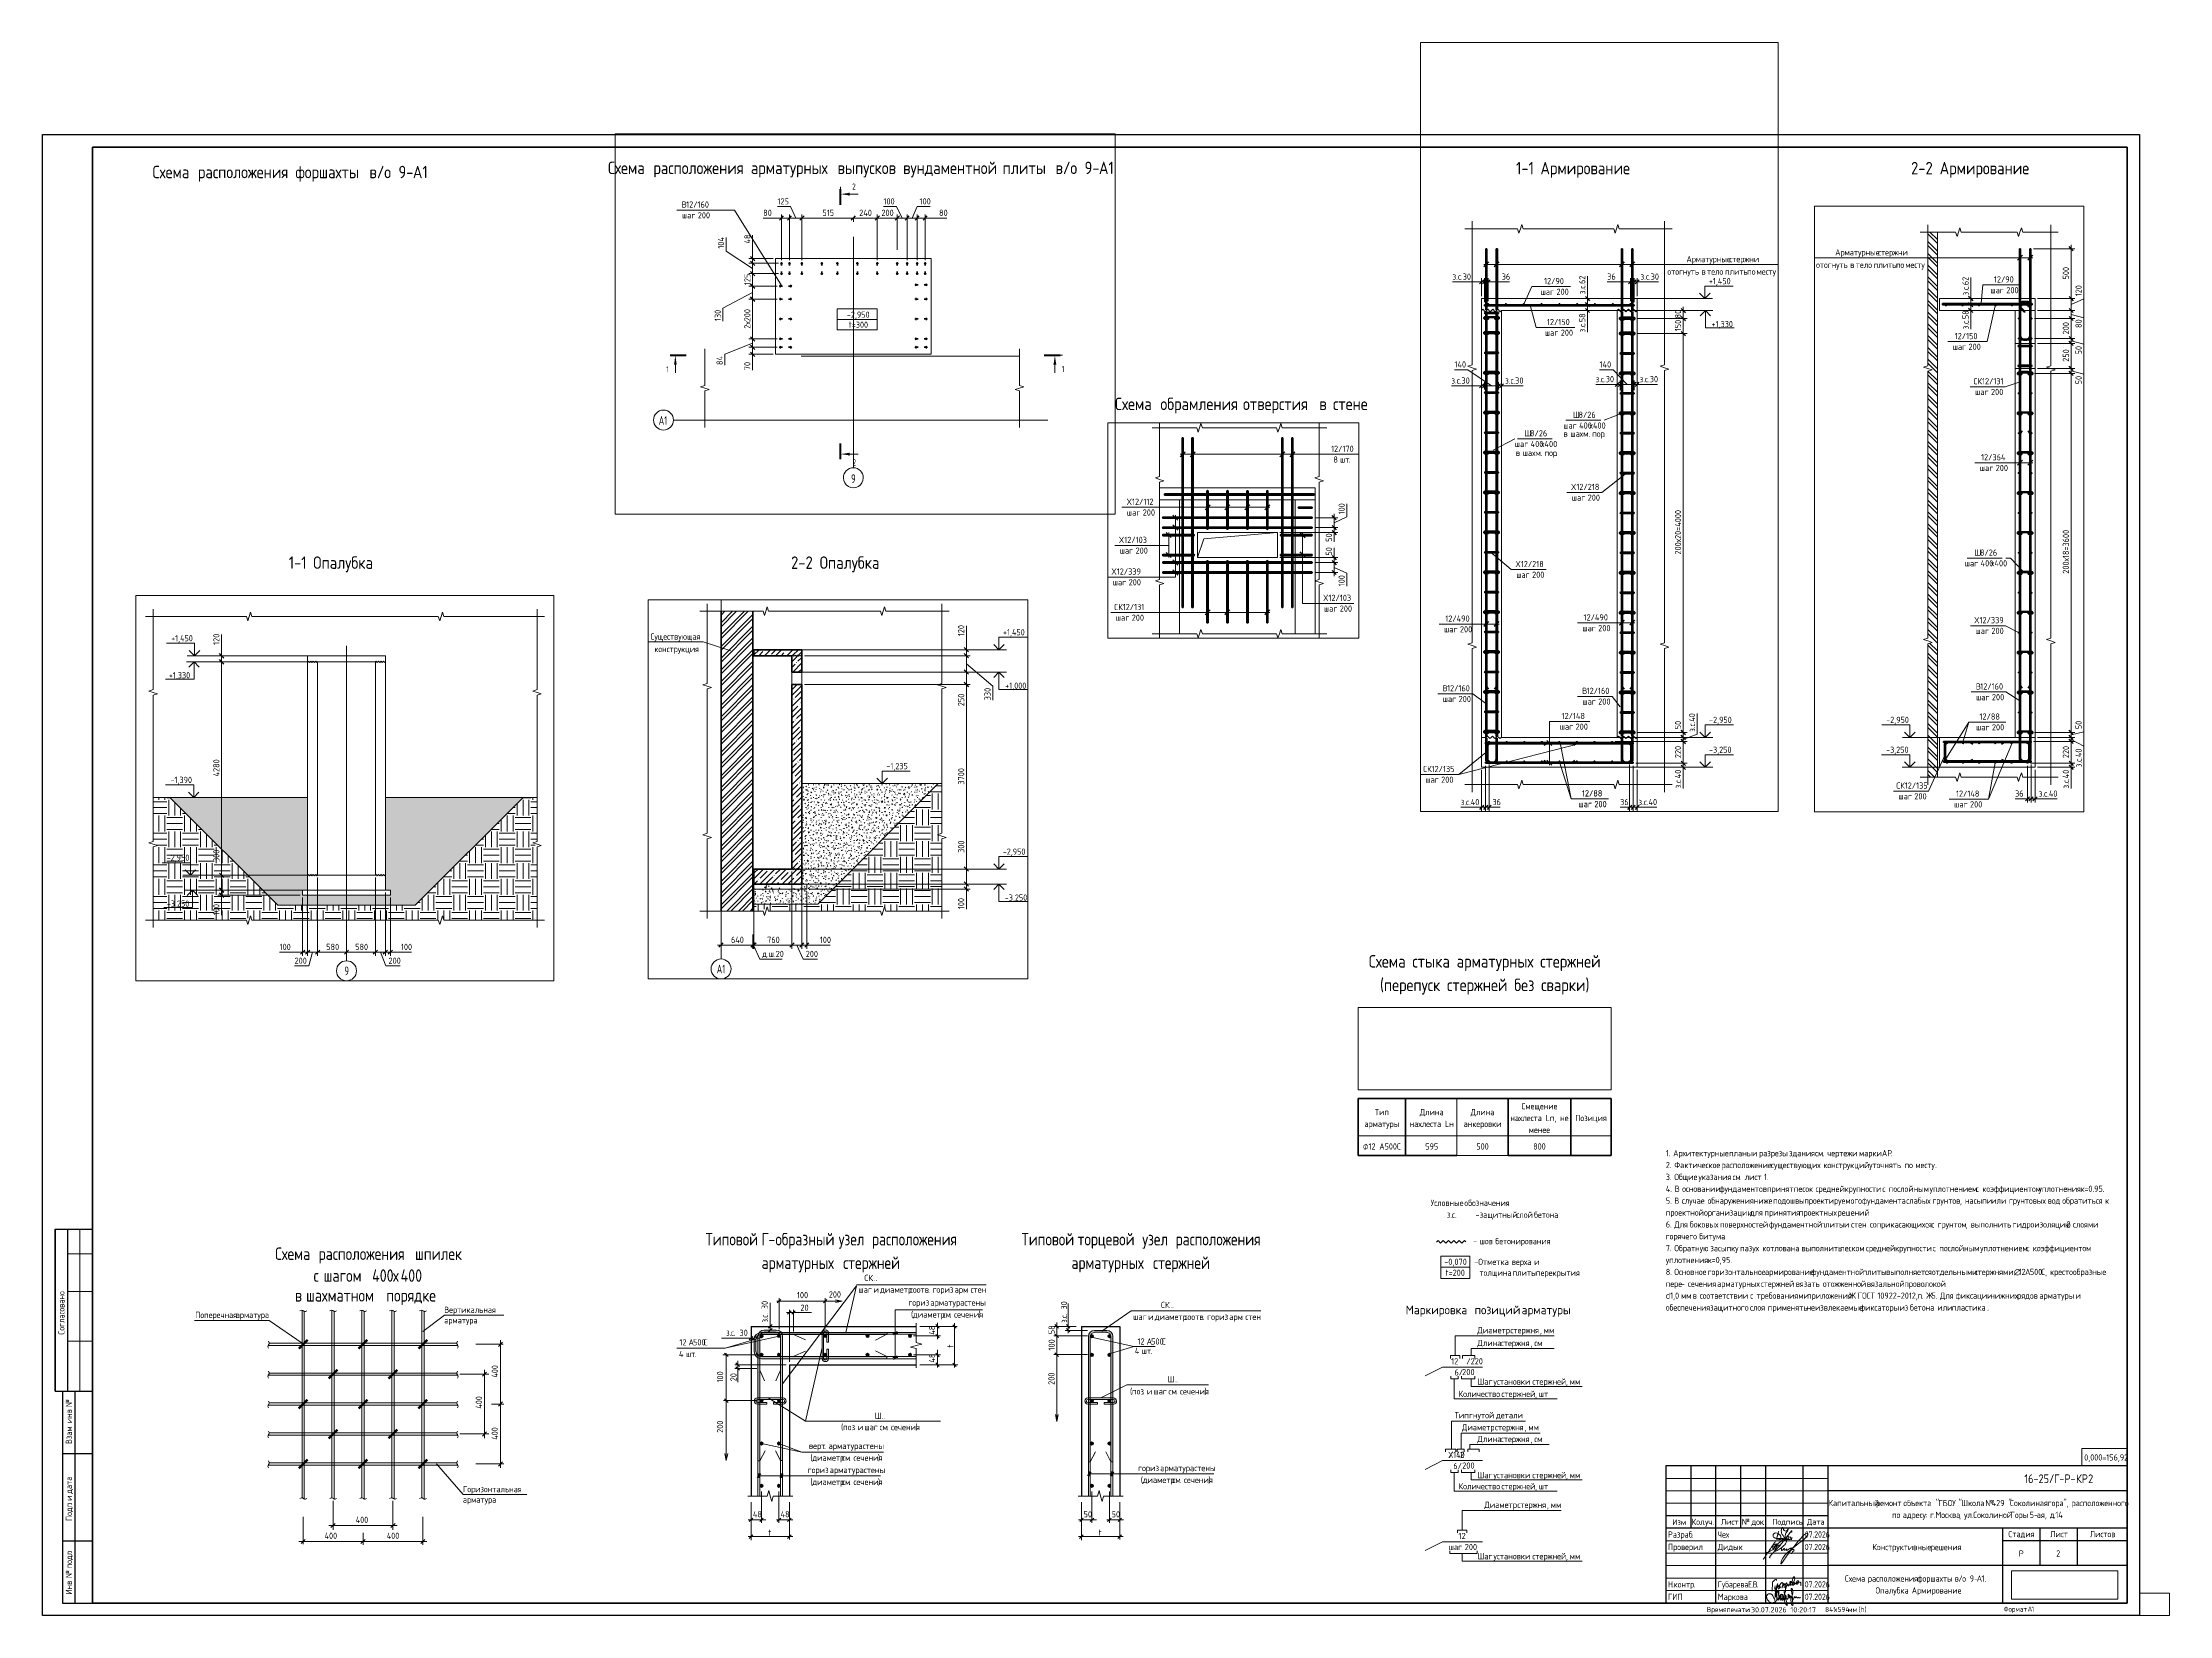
# Paper-space layout 'Layout1' of a CAD drawing. Header units: millimetres. Extents: x -841 to 12, y 0 to 631.
# The model-space entities are those that its viewports show. They can reach past a viewport. Long polylines and large blocks are cut down to what shows.
import ezdxf

# ---------------------------------------------------------------- set-up
doc = ezdxf.new("R2010")
doc.units = ezdxf.units.MM
for name, pattern in [('01 Штриховая _4 мм_', [6, 3.5, -2.5]), ('02 Штрихпунктирная _20 мм_', [25, 20, -2.5, 0, -2.5]), ('04 Пунктир 10мм', [10, 0, -10])]:
    doc.linetypes.add(name, pattern=pattern)
doc.layers.add('_NPLT_SIGN', color=5, linetype='Continuous', lineweight=9, plot=False)
doc.layers.add('NPLT_SIGN', color=5, linetype='Continuous', lineweight=9, plot=False)
for name, color, linetype, lineweight in [('AA_Dim', 7, 'Continuous', 9), ('AA_Dim-25', 7, 'Continuous', 9), ('AA_Dim-50', 7, 'Continuous', 9), ('AA_Linii', 7, 'Continuous', 9), ('AA_Oformlenie', 7, 'Continuous', 9), ('AA_Razrez', 7, 'Continuous', 9), ('AA_Vinoska', 7, 'Continuous', 9), ('AA_Visotnaya otmetka', 7, 'Continuous', 9), ('AF_Okno', 7, 'Continuous', 20), ('AF_Perekritie', 7, 'Continuous', 60), ('AF_Perekritie_Опалубка', 253, 'Continuous', 20), ('AF_Pokritie', 7, 'Continuous', 9), ('AF_Stena', 7, 'Continuous', 60), ('AF_Stena_Опалубка', 253, 'Continuous', 20), ('Gen_Stamp', 7, 'Continuous', 9), ('Gen_Table', 7, 'Continuous', 9), ('Gen_Text', 7, 'Continuous', 9), ('KR_Armatura', 7, 'Continuous', 20), ('KR_Armatura_Tonkie', 7, 'Continuous', 20), ('KR_Fundament', 7, 'Continuous', 20), ('Оси', 7, 'Continuous', 9)]:
    doc.layers.add(name, color=color, linetype=linetype, lineweight=lineweight)
doc.layers.add('AA_NPLT_Vports', color=254, linetype='Continuous', plot=False)
doc.styles.add('GOST Common', font='GOST_Common.ttf', dxfattribs={"width": 0.85, "height": 62.5})
doc.styles.add('GOST Common_1', font='GOST_Common.ttf', dxfattribs={"width": 0.85, "height": 125})
doc.styles.add('GOST Common_2', font='GOST_Common.ttf', dxfattribs={"width": 0.85, "height": 5})
doc.styles.add('GOST Common_3', font='GOST_Common.ttf', dxfattribs={"width": 0.85, "height": 2.5})
doc.styles.add('GOST Common_4', font='GOST_Common.ttf', dxfattribs={"width": 0.9, "height": 2.5})
doc.styles.add('GOST Common_5', font='GOST_Common.ttf', dxfattribs={"height": 3.5})
doc.styles.add('GOST Common_6', font='GOST_Common.ttf', dxfattribs={"height": 2.5})
doc.styles.add('ISOCPEUR', font='isocpeur.TTF', dxfattribs={"width": 0.7, "height": 87.5})
doc.styles.add('ISOCPEUR_1', font='isocpeur.TTF', dxfattribs={"width": 0.9, "height": 62.5})
doc.styles.add('ISOCPEUR_10', font='isocpeur.TTF', dxfattribs={"width": 0.85, "height": 2.3})
doc.styles.add('ISOCPEUR_11', font='isocpeur.TTF', dxfattribs={"width": 0.85, "height": 2})
doc.styles.add('ISOCPEUR_12', font='isocpeur.TTF', dxfattribs={"width": 0.85, "height": 2.1})
doc.styles.add('ISOCPEUR_13', font='isocpeur.TTF', dxfattribs={"width": 0.9, "height": 2})
doc.styles.add('ISOCPEUR_14', font='isocpeur.TTF', dxfattribs={"height": 2.1})
doc.styles.add('ISOCPEUR_15', font='isocpeur.TTF', dxfattribs={"width": 0.85, "height": 3.5})
doc.styles.add('ISOCPEUR_16', font='isocpeur.TTF', dxfattribs={"width": 0.75, "height": 2.5})
doc.styles.add('ISOCPEUR_17', font='isocpeur.TTF', dxfattribs={"width": 0.85, "height": 5})
doc.styles.add('ISOCPEUR_18', font='isocpeur.TTF', dxfattribs={"width": 0.85, "height": 2.5})
doc.styles.add('ISOCPEUR_19', font='isocpeur.TTF', dxfattribs={"width": 0.8, "height": 5})
doc.styles.add('ISOCPEUR_2', font='isocpeur.TTF', dxfattribs={"width": 0.7, "height": 62.5})
doc.styles.add('ISOCPEUR_20', font='isocpeur.TTF', dxfattribs={"width": 0.8, "height": 2.5})
doc.styles.add('ISOCPEUR_21', font='isocpeur.TTF', dxfattribs={"width": 0.85, "height": 2.5})
doc.styles.add('ISOCPEUR_3', font='isocpeur.TTF', dxfattribs={"width": 0.85, "height": 62.5})
doc.styles.add('ISOCPEUR_5', font='isocpeur.TTF', dxfattribs={"width": 0.7, "height": 175})
doc.styles.add('ISOCPEUR_6', font='isocpeur.TTF', dxfattribs={"width": 0.85, "height": 125})
doc.styles.add('ISOCPEUR_7', font='isocpeur.TTF', dxfattribs={"width": 0.9, "height": 125})
doc.styles.add('ISOCPEUR_8', font='isocpeur.TTF', dxfattribs={"width": 0.8, "height": 62.5})
doc.styles.add('ISOCPEUR_9', font='isocpeur.TTF', dxfattribs={"width": 0.85, "height": 2.5})
doc.dimstyles.new('00_Точн_3_знака__прозр_', dxfattribs={"dimscale": 304.8, "dimtxt": 62.672186, "dimasz": 0.139436, "dimexe": 0.123031, "dimexo": 0.082021, "dimgap": 0.008202, "dimtad": 1, "dimdec": 3, "dimrnd": 0.001, "dimdsep": 46, "dimtxsty": 'ISOCPEUR_1', "dimblk1": 'OBLIQUE', "dimblk2": 'OBLIQUE', "dimsah": 1, "dimcen": 0.09, "dimdle": 0.123031, "dimazin": 0, "dimtfac": 1, "dimtdec": 4, "dimtix": 1, "dimtmove": 0, "dimatfit": 3, "dimfxl": 1, "dimtvp": 1, "dimtolj": 1, "dimtzin": 0, "dimlwd": 18, "dimlwe": 18, "dimarcsym": 2})
doc.dimstyles.new('00_Точн_3_знака__прозр__1', dxfattribs={"dimscale": 304.8, "dimtxt": 62.672186, "dimasz": 0.139436, "dimexe": 0.123031, "dimexo": 0.082021, "dimgap": 0.008202, "dimtad": 1, "dimdec": 3, "dimrnd": 0.001, "dimdsep": 46, "dimtxsty": 'ISOCPEUR_1', "dimblk1": 'OBLIQUE', "dimblk2": 'OBLIQUE', "dimsah": 1, "dimcen": 0.09, "dimdle": 0.123031, "dimazin": 0, "dimtfac": 1, "dimtdec": 4, "dimtix": 1, "dimtmove": 1, "dimatfit": 3, "dimfxl": 1, "dimtvp": 1, "dimtolj": 1, "dimtzin": 0, "dimlwd": 18, "dimlwe": 18, "dimarcsym": 2})
doc.dimstyles.new('00_Точн_3_знака__прозр__2', dxfattribs={"dimscale": 304.8, "dimtxt": 125.344371, "dimasz": 0.278871, "dimexe": 0.246063, "dimexo": 0.164042, "dimgap": 0.016404, "dimtad": 1, "dimdec": 3, "dimrnd": 0.001, "dimdsep": 46, "dimtxsty": 'ISOCPEUR_7', "dimblk1": 'OBLIQUE', "dimblk2": 'OBLIQUE', "dimsah": 1, "dimcen": 0.09, "dimdle": 0.246063, "dimazin": 0, "dimtfac": 1, "dimtdec": 4, "dimtix": 1, "dimtmove": 1, "dimatfit": 3, "dimfxl": 1, "dimtvp": 1, "dimtolj": 1, "dimtzin": 0, "dimlwd": 18, "dimlwe": 18, "dimarcsym": 2})
doc.dimstyles.new('00_Точн_3_знака__прозр__3', dxfattribs={"dimscale": 304.8, "dimtxt": 125.344371, "dimasz": 0.278871, "dimexe": 0.246063, "dimexo": 0.164042, "dimgap": 0.016404, "dimtad": 1, "dimdec": 3, "dimrnd": 0.001, "dimdsep": 46, "dimtxsty": 'ISOCPEUR_7', "dimblk1": 'OBLIQUE', "dimblk2": 'OBLIQUE', "dimsah": 1, "dimcen": 0.09, "dimdle": 0.246063, "dimazin": 0, "dimtfac": 1, "dimtdec": 4, "dimtix": 1, "dimtmove": 0, "dimatfit": 3, "dimfxl": 1, "dimtvp": 1, "dimtolj": 1, "dimtzin": 0, "dimlwd": 18, "dimlwe": 18, "dimarcsym": 2})
doc.dimstyles.new('05_Округл_1мм__прозр_', dxfattribs={"dimscale": 304.8, "dimtxt": 62.672186, "dimasz": 0.139436, "dimexe": 0.123031, "dimexo": 0.082021, "dimgap": 0.008202, "dimtad": 1, "dimdec": 0, "dimdsep": 46, "dimtxsty": 'ISOCPEUR_1', "dimblk1": 'OBLIQUE', "dimblk2": 'OBLIQUE', "dimsah": 1, "dimcen": 0.09, "dimdle": 0.123031, "dimazin": 0, "dimtfac": 1, "dimtdec": 4, "dimtix": 1, "dimtmove": 1, "dimatfit": 3, "dimfxl": 1, "dimtvp": 1, "dimtolj": 1, "dimtzin": 0, "dimlwd": 18, "dimlwe": 18, "dimarcsym": 2})
doc.dimstyles.new('05_Округл_1мм__прозр__1', dxfattribs={"dimscale": 304.8, "dimtxt": 62.672186, "dimasz": 0.139436, "dimexe": 0.123031, "dimexo": 0.082021, "dimgap": 0.008202, "dimtad": 1, "dimdec": 0, "dimdsep": 46, "dimtxsty": 'ISOCPEUR_1', "dimblk1": 'OBLIQUE', "dimblk2": 'OBLIQUE', "dimsah": 1, "dimcen": 0.09, "dimdle": 0.123031, "dimazin": 0, "dimtfac": 1, "dimtdec": 4, "dimtix": 1, "dimtmove": 0, "dimatfit": 3, "dimfxl": 1, "dimtvp": 1, "dimtolj": 1, "dimtzin": 0, "dimlwd": 18, "dimlwe": 18, "dimarcsym": 2})
doc.dimstyles.new('05_Округл_5мм__прозр_', dxfattribs={"dimscale": 304.8, "dimtxt": 62.672186, "dimasz": 0.139436, "dimexe": 0.123031, "dimexo": 0.082021, "dimgap": 0.008202, "dimtad": 1, "dimdec": 0, "dimrnd": 5, "dimdsep": 46, "dimtxsty": 'ISOCPEUR_1', "dimblk1": 'OBLIQUE', "dimblk2": 'OBLIQUE', "dimsah": 1, "dimcen": 0.09, "dimdle": 0.123031, "dimazin": 0, "dimtfac": 1, "dimtdec": 4, "dimtix": 1, "dimtmove": 0, "dimatfit": 3, "dimfxl": 1, "dimtvp": 1, "dimtolj": 1, "dimtzin": 0, "dimlwd": 18, "dimlwe": 18, "dimarcsym": 2})
doc.dimstyles.new('05_Округл_5мм__прозр__1', dxfattribs={"dimscale": 304.8, "dimtxt": 62.672186, "dimasz": 0.139436, "dimexe": 0.123031, "dimexo": 0.082021, "dimgap": 0.008202, "dimtad": 1, "dimdec": 0, "dimrnd": 5, "dimdsep": 46, "dimtxsty": 'ISOCPEUR_1', "dimblk1": 'OBLIQUE', "dimblk2": 'OBLIQUE', "dimsah": 1, "dimcen": 0.09, "dimdle": 0.123031, "dimazin": 0, "dimtfac": 1, "dimtdec": 4, "dimtix": 1, "dimtmove": 1, "dimatfit": 3, "dimfxl": 1, "dimtvp": 1, "dimtolj": 1, "dimtzin": 0, "dimlwd": 18, "dimlwe": 18, "dimarcsym": 2})
doc.dimstyles.new('10_Раскладка_арматуры_с_засечками', dxfattribs={"dimscale": 304.8, "dimtxt": 0.18, "dimasz": 0.164042, "dimexe": 0.082021, "dimexo": 0, "dimgap": 0, "dimtad": 1, "dimdec": 3, "dimrnd": 0.001, "dimdsep": 46, "dimtxsty": 'ISOCPEUR_1', "dimblk1": 'OBLIQUE', "dimblk2": 'OBLIQUE', "dimsah": 1, "dimcen": 0.09, "dimdle": 0.082021, "dimazin": 0, "dimtfac": 1, "dimtdec": 4, "dimtix": 1, "dimtmove": 0, "dimatfit": 3, "dimfxl": 1, "dimtvp": 1, "dimtolj": 1, "dimtzin": 0, "dimlwd": 18, "dimlwe": 18, "dimarcsym": 2})
doc.dimstyles.new('10_Раскладка_арматуры_с_засечками_1', dxfattribs={"dimscale": 304.8, "dimtxt": 0.18, "dimasz": 0.164042, "dimexe": 0.082021, "dimexo": 0, "dimgap": 0, "dimtad": 1, "dimdec": 3, "dimrnd": 0.001, "dimdsep": 46, "dimtxsty": 'ISOCPEUR_8', "dimblk1": 'OBLIQUE', "dimblk2": 'OBLIQUE', "dimsah": 1, "dimcen": 0.09, "dimdle": 0.082021, "dimazin": 0, "dimtfac": 1, "dimtdec": 4, "dimtix": 1, "dimtmove": 0, "dimatfit": 3, "dimfxl": 1, "dimtvp": 1, "dimtolj": 1, "dimtzin": 0, "dimlwd": 18, "dimlwe": 18, "dimarcsym": 2})
doc.dimstyles.new('10_Раскладка_арматуры_с_засечками_2', dxfattribs={"dimscale": 304.8, "dimtxt": 0.18, "dimasz": 0.164042, "dimexe": 0.082021, "dimexo": 0, "dimgap": 0, "dimtad": 1, "dimdec": 3, "dimrnd": 0.001, "dimdsep": 46, "dimtxsty": 'ISOCPEUR_3', "dimblk1": 'OBLIQUE', "dimblk2": 'OBLIQUE', "dimsah": 1, "dimcen": 0.09, "dimdle": 0.082021, "dimazin": 0, "dimtfac": 1, "dimtdec": 4, "dimtix": 1, "dimtmove": 0, "dimatfit": 3, "dimfxl": 1, "dimtvp": 1, "dimtolj": 1, "dimtzin": 0, "dimlwd": 18, "dimlwe": 18, "dimarcsym": 2})
picture_1 = doc.add_image_def('image1.jpg', size_in_pixel=(1429, 378))
picture_2 = doc.add_image_def('image2.png', size_in_pixel=(843, 274))
pattern_1 = [(45, (49491.05, 825), (-112.253, 112.253), []), (45, (49603.3, 825), (-112.253, 112.253), [198.438, -39.688, 1.676, -38.011])]

psp = doc.layouts.get("Layout1")

# ---------------------------------------------------------------- texts
at = {"layer": 'AA_Vinoska', "attachment_point": 1}
for s, insert, char_height, width, style in [('Схема', (-747.71, 147.59), 5, 19.3527, 'GOST Common_2'), ('\\fGOST Common|b0|i0|c204|p34|;\\W.85; ', (-731.74, 147.59), 5, 1.7717, 'GOST Common_2'), ('расположения', (-730.28, 147.59), 5, 45.111, 'GOST Common_2'), ('\\fGOST Common|b0|i0|c204|p34|;\\W.85; ', (-693.06, 147.59), 5, 1.7717, 'GOST Common_2'), ('шпилек', (-691.6, 147.59), 5, 23.1688, 'GOST Common_2'), (' - ', (-268.72, 151.39), 2.5, 4.9745, 'ISOCPEUR_9'), ('шов', (-264.61, 151.39), 2.5, 5.9966, 'ISOCPEUR_9'), ('\\fISOCPEUR|b0|i0|c204|p34|;\\W.85; ', (-259.66, 151.39), 2.5, 1.5673, 'ISOCPEUR_9'), ('бетонирования', (-258.37, 151.39), 2.5, 24.5998, 'ISOCPEUR_9'), ('\\fGOST Common|b0|i0|c204|p34|;\\W.85;с', (-732.3, 138.84), 5, 3.1346, 'GOST Common_2'), ('\\fGOST Common|b0|i0|c204|p34|;\\W.85; ', (-729.72, 138.84), 5, 1.7717, 'GOST Common_2'), ('шагом', (-728.26, 138.84), 5, 20.443, 'GOST Common_2'), (' 400', (-711.39, 138.84), 5, 13.288, 'GOST Common_2'), ('\\fGOST Common|b0|i0|c204|p34|;\\W.85;х', (-700.43, 138.84), 5, 3.6797, 'GOST Common_2'), ('400', (-697.39, 138.84), 5, 11.5162, 'GOST Common_2'), ('СК', (-511.41, 136.66), 2.5, 3.6557, 'ISOCPEUR_20'), ('-0,070', (-278.84, 143.11), 2.5, 10.6785, 'GOST Common_4'), ('t=200', (-278.33, 138.73), 2.5, 9.4519, 'GOST Common_4'), (' - ', (-268.35, 143.1), 2.5, 3.824, 'GOST Common_4'), ('Отметка', (-265.2, 143.1), 2.5, 15.2962, 'GOST Common_4'), ('толщина', (-264.76, 138.72), 2.5, 15.1519, 'GOST Common_4'), ('\\fGOST Common|b0|i0|c204|p34|;\\W.9; ', (-252.58, 143.1), 2.5, 0.938, 'GOST Common_4'), ('\\fGOST Common|b0|i0|c204|p34|;\\W.9; ', (-252.26, 138.72), 2.5, 0.938, 'GOST Common_4'), ('верха', (-251.8, 143.1), 2.5, 9.957, 'GOST Common_4'), ('плиты', (-251.49, 138.72), 2.5, 10.462, 'GOST Common_4'), ('\\fGOST Common|b0|i0|c204|p34|;\\W.9; ', (-243.59, 143.1), 2.5, 0.938, 'GOST Common_4'), ('\\fGOST Common|b0|i0|c204|p34|;\\W.9; ', (-242.85, 138.72), 2.5, 0.938, 'GOST Common_4'), ('\\fGOST Common|b0|i0|c204|p34|;\\W.9;и', (-242.82, 143.1), 2.5, 1.9481, 'GOST Common_4'), ('перекрытия', (-242.08, 138.72), 2.5, 20.2025, 'GOST Common_4'), ('100', (-538.46, 129.75), 2.5, 4.6819, 'ISOCPEUR_20'), ('...', (-508.4, 136.66), 2.5, 2.1165, 'ISOCPEUR_20'), ('Поперечная', (-779.79, 121.79), 2.5, 18.8076, 'GOST Common_3'), ('\\fGOST Common|b0|i0|c204|p34|;\\W.85; ', (-764.27, 121.79), 2.5, 0.8859, 'GOST Common_3'), ('арматура', (-763.54, 121.79), 2.5, 16.0137, 'GOST Common_3'), ('Вертикальная', (-679.91, 123.87), 2.5, 23.2369, 'GOST Common_3'), ('20', (-537.06, 124.68), 2.5, 3.4633, 'ISOCPEUR_20'), ('СК', (-392.43, 125.8), 2.5, 3.6557, 'ISOCPEUR_20'), ('...', (-389.42, 125.8), 2.5, 2.1165, 'ISOCPEUR_20'), ('Маркировка', (-294.32, 124.32), 3.5, 32.0675, 'GOST Common_5'), ('\\fGOST Common|b0|i0|c204|p34|; ', (-267.86, 124.32), 3.5, 1.443, 'GOST Common_5'), ('позиций', (-266.67, 124.32), 3.5, 21.4051, 'GOST Common_5'), ('\\fGOST Common|b0|i0|c204|p34|; ', (-249.01, 124.32), 3.5, 1.443, 'GOST Common_5'), ('арматуры', (-247.82, 124.32), 3.5, 26.6962, 'GOST Common_5'), ('арматура', (-679.91, 119.64), 2.5, 16.0137, 'GOST Common_3'), ('\\fISOCPEUR|b0|i0|c204|p34|;\\W.8;з', (-566.87, 114.64), 2.5, 1.6034, 'ISOCPEUR_20'), ('\\fISOCPEUR|b0|i0|c204|p34|;\\W.8;.', (-565.54, 114.64), 2.5, 0.7055, 'ISOCPEUR_20'), ('\\fISOCPEUR|b0|i0|c204|p34|;\\W.8;с', (-564.96, 114.64), 2.5, 1.4751, 'ISOCPEUR_20'), ('. 30', (-563.74, 114.64), 2.5, 5.6439, 'ISOCPEUR_20'), ('12 ', (-401.86, 111.16), 2.5, 4.4253, 'ISOCPEUR_20'), ('\\fISOCPEUR|b0|i0|c204|p34|;\\W.8;А', (-398.2, 111.16), 2.5, 2.1806, 'ISOCPEUR_20'), ('500', (-396.41, 111.16), 2.5, 5.1949, 'ISOCPEUR_20'), ('\\fISOCPEUR|b0|i0|c204|p34|;\\W.8;С', (-392.12, 111.16), 2.5, 1.7316, 'ISOCPEUR_20'), ('12 ', (-585.58, 110.81), 2.5, 4.4253, 'ISOCPEUR_20'), ('\\fISOCPEUR|b0|i0|c204|p34|;\\W.8;А', (-581.93, 110.81), 2.5, 2.1806, 'ISOCPEUR_20'), ('500', (-580.13, 110.81), 2.5, 5.1949, 'ISOCPEUR_20'), ('\\fISOCPEUR|b0|i0|c204|p34|;\\W.8;С', (-575.85, 110.81), 2.5, 1.7316, 'ISOCPEUR_20'), ('12', (-276.09, 103.19), 2.5, 3.6878, 'GOST Common_6'), ('\\fISOCPEUR|b0|i0|c204|p34|;\\W.8;Ш', (-389.84, 95.99), 2.5, 2.4371, 'ISOCPEUR_20'), ('...', (-387.83, 95.99), 2.5, 2.1165, 'ISOCPEUR_20'), ('200', (-271.66, 98.89), 2.5, 6.4937, 'GOST Common_6'), ('\\fISOCPEUR|b0|i0|c204|p34|;\\W.8;Ш', (-507.24, 81.37), 2.5, 2.4371, 'ISOCPEUR_20'), ('...', (-505.23, 81.37), 2.5, 2.1165, 'ISOCPEUR_20'), ('\\fGOST Common|b0|i0|c204|p34|;Х', (-277.16, 65.7), 2.5, 2.7257, 'GOST Common_6'), ('12', (-273.74, 65.68), 2.5, 3.6878, 'GOST Common_6'), ('200', (-271.66, 61.38), 2.5, 6.4937, 'GOST Common_6'), ('Горизонтальная', (-672.42, 51.93), 2.5, 26.5078, 'GOST Common_3'), ('арматура', (-672.42, 47.7), 2.5, 16.0137, 'GOST Common_3'), ('400', (-715.4, 39.6), 2.5, 5.724, 'GOST Common_3'), ('48', (-556.1, 41.84), 2.5, 3.6557, 'ISOCPEUR_20'), ('48', (-545, 41.84), 2.5, 3.6557, 'ISOCPEUR_20'), ('50', (-423.49, 41.84), 2.5, 3.4633, 'ISOCPEUR_20'), ('50', (-412.25, 41.84), 2.5, 3.4633, 'ISOCPEUR_20'), ('400', (-727.87, 33.21), 2.5, 5.724, 'GOST Common_3'), ('400', (-702.94, 33.21), 2.5, 5.724, 'GOST Common_3'), ('12', (-273.12, 33.15), 2.5, 3.6878, 'GOST Common_6'), ('200', (-270.65, 28.71), 2.5, 6.4937, 'GOST Common_6'), ('Разраб', (-189.15, 33.73), 2.5, 11.5162, 'ISOCPEUR_9'), ('Проверил', (-189.15, 28.73), 2.5, 14.9234, 'ISOCPEUR_9'), ('\\fISOCPEUR|b0|i0|c204|p34|;\\W.85;.', (-179.65, 33.73), 2.5, 0.7496, 'ISOCPEUR_9'), ('Дидык', (-169.15, 28.73), 2.5, 9.8808, 'ISOCPEUR_9'), ('Чех', (-169.15, 33.73), 2.5, 5.724, 'ISOCPEUR_9'), ('07.2026', (-134.26, 33.73), 2.5, 10.4019, 'ISOCPEUR_16'), ('07.2026', (-134.26, 28.73), 2.5, 10.4019, 'ISOCPEUR_16'), ('\\fISOCPEUR|b0|i0|c204|p34|;\\W.85;Н', (-189.15, 13.73), 2.5, 2.0443, 'ISOCPEUR_9'), ('ГИП', (-189.15, 8.73), 2.5, 5.9285, 'ISOCPEUR_9'), ('\\fISOCPEUR|b0|i0|c204|p34|;\\W.85;.', (-187.47, 13.73), 2.5, 0.7496, 'ISOCPEUR_9'), ('контр', (-186.85, 13.73), 2.5, 9.6764, 'ISOCPEUR_9'), ('\\fISOCPEUR|b0|i0|c204|p34|;\\W.85;.', (-178.86, 13.73), 2.5, 0.7496, 'ISOCPEUR_9'), ('Губарева', (-169.15, 13.73), 2.5, 13.3481, 'ISOCPEUR_16'), ('Маркова', (-169.15, 8.73), 2.5, 13.765, 'ISOCPEUR_9'), ('\\fISOCPEUR|b0|i0|c204|p34|;\\W.75; ', (-158.14, 13.73), 2.5, 1.3829, 'ISOCPEUR_16'), ('\\fISOCPEUR|b0|i0|c204|p34|;\\W.75;Е', (-157, 13.73), 2.5, 1.6234, 'ISOCPEUR_16'), ('\\fISOCPEUR|b0|i0|c204|p34|;\\W.75;.', (-155.66, 13.73), 2.5, 0.6614, 'ISOCPEUR_16'), ('\\fISOCPEUR|b0|i0|c204|p34|;\\W.75;В', (-155.11, 13.73), 2.5, 1.8038, 'ISOCPEUR_16'), ('\\fISOCPEUR|b0|i0|c204|p34|;\\W.75;.', (-153.62, 13.73), 2.5, 0.6614, 'ISOCPEUR_16'), ('07.2026', (-134.26, 13.73), 2.5, 10.4019, 'ISOCPEUR_16'), ('07.2026', (-134.26, 8.73), 2.5, 10.4019, 'ISOCPEUR_16')]:
    psp.add_mtext(s, dxfattribs=dict(at, insert=insert, char_height=char_height, width=width, style=style))
at = {"layer": 'AA_Vinoska', "char_height": 2.5, "attachment_point": 1, "rotation": 90}
for s, insert, width, style in [('. 30', (-552.64, 120.62), 5.6439, 'ISOCPEUR_20'), ('\\fISOCPEUR|b0|i0|c204|p34|;\\W.8;с', (-552.64, 119.4), 1.4751, 'ISOCPEUR_20'), ('. 30', (-432.6, 120.46), 5.6439, 'ISOCPEUR_20'), ('\\fISOCPEUR|b0|i0|c204|p34|;\\W.8;с', (-432.6, 119.24), 1.4751, 'ISOCPEUR_20'), ('\\fISOCPEUR|b0|i0|c204|p34|;\\W.8;з', (-552.64, 117.5), 1.6034, 'ISOCPEUR_20'), ('\\fISOCPEUR|b0|i0|c204|p34|;\\W.8;.', (-552.64, 118.82), 0.7055, 'ISOCPEUR_20'), ('48', (-485.51, 112.61), 3.6557, 'ISOCPEUR_20'), ('58', (-437.56, 112.82), 3.4633, 'ISOCPEUR_20'), ('\\fISOCPEUR|b0|i0|c204|p34|;\\W.8;з', (-432.6, 117.34), 1.6034, 'ISOCPEUR_20'), ('\\fISOCPEUR|b0|i0|c204|p34|;\\W.8;.', (-432.6, 118.66), 0.7055, 'ISOCPEUR_20'), ('48', (-485.51, 101.41), 3.6557, 'ISOCPEUR_20'), ('100', (-437.56, 106.28), 4.6819, 'ISOCPEUR_20'), ('400', (-660.89, 95.41), 5.724, 'GOST Common_3'), ('100', (-570.52, 93.43), 4.6819, 'ISOCPEUR_20'), ('20', (-565.15, 93.93), 3.4633, 'ISOCPEUR_20'), ('400', (-667.28, 82.95), 5.724, 'GOST Common_3'), ('400', (-660.89, 70.49), 5.724, 'GOST Common_3')]:
    psp.add_mtext(s, dxfattribs=dict(at, insert=insert, width=width, style=style))
at = {"layer": 'Gen_Stamp', "attachment_point": 1}
for s, insert, char_height, width, style in [('0,000=156,92', (-22.2, 64.64), 2.5, 19.6253, 'ISOCPEUR_9'), ('16-25/', (-46.18, 56.59), 3.5, 14.4464, 'ISOCPEUR_15'), ('\\fISOCPEUR|b0|i0|c204|p34|;\\W.85;Г', (-34.26, 56.59), 3.5, 2.5213, 'ISOCPEUR_15'), ('\\fISOCPEUR|b0|i0|c204|p34|;\\W.85;-', (-32.18, 56.59), 3.5, 2.5213, 'ISOCPEUR_15'), ('\\fISOCPEUR|b0|i0|c204|p34|;\\W.85;Р', (-30.1, 56.59), 3.5, 2.9302, 'ISOCPEUR_15'), ('\\fISOCPEUR|b0|i0|c204|p34|;\\W.85;-', (-27.68, 56.59), 3.5, 2.5213, 'ISOCPEUR_15'), ('КР', (-25.45, 56.59), 3.5, 5.8603, 'ISOCPEUR_15'), ('\\fISOCPEUR|b0|i0|c204|p34|;\\W.85;2', (-20.62, 56.59), 3.5, 2.5213, 'ISOCPEUR_15'), ('Капитальный', (-124.75, 46.35), 2.5, 21.5333, 'ISOCPEUR_9'), ('\\fISOCPEUR|b0|i0|c204|p34|;\\W.85; ', (-106.98, 46.35), 2.5, 1.5673, 'ISOCPEUR_9'), ('ремонт', (-105.69, 46.35), 2.5, 11.7207, 'ISOCPEUR_9'), ('\\fISOCPEUR|b0|i0|c204|p34|;\\W.85; ', (-96.02, 46.35), 2.5, 1.5673, 'ISOCPEUR_9'), ('объекта', (-94.72, 46.35), 2.5, 13.9013, 'ISOCPEUR_9'), (' "', (-83.25, 46.35), 2.5, 3.1346, 'ISOCPEUR_9'), ('ГБОУ', (-80.67, 46.35), 2.5, 7.9728, 'ISOCPEUR_9'), (' "', (-74.09, 46.35), 2.5, 3.1346, 'ISOCPEUR_9'), ('Школа', (-71.5, 46.35), 2.5, 10.1534, 'ISOCPEUR_9'), ('\\fISOCPEUR|b0|i0|c204|p34|;\\W.85; ', (-63.12, 46.35), 2.5, 1.5673, 'ISOCPEUR_9'), ('\\fISOCPEUR|b0|i0|c204|p34|;\\W.85;№', (-61.83, 46.35), 2.5, 3.1346, 'ISOCPEUR_9'), ('429 "', (-59.25, 46.35), 2.5, 8.8586, 'ISOCPEUR_9'), ('Соколиная', (-51.94, 46.35), 2.5, 16.7633, 'ISOCPEUR_9'), ('\\fISOCPEUR|b0|i0|c204|p34|;\\W.85; ', (-38.1, 46.35), 2.5, 1.5673, 'ISOCPEUR_9'), ('гора', (-36.81, 46.35), 2.5, 7.5639, 'ISOCPEUR_9'), ('", ', (-30.57, 46.35), 2.5, 4.0205, 'ISOCPEUR_9'), ('расположенного', (-27.25, 46.35), 2.5, 26.1671, 'ISOCPEUR_9'), ('по', (-99.28, 41.59), 2.5, 3.6797, 'ISOCPEUR_9'), ('\\fISOCPEUR|b0|i0|c204|p34|;\\W.85; ', (-96.24, 41.59), 2.5, 1.5673, 'ISOCPEUR_9'), ('адресу', (-94.95, 41.59), 2.5, 10.9711, 'ISOCPEUR_9'), (': ', (-85.9, 41.59), 2.5, 2.3169, 'ISOCPEUR_9'), ('\\fISOCPEUR|b0|i0|c204|p34|;\\W.85;г', (-83.98, 41.59), 2.5, 1.8399, 'ISOCPEUR_9'), ('\\fISOCPEUR|b0|i0|c204|p34|;\\W.85;.', (-82.47, 41.59), 2.5, 0.7496, 'ISOCPEUR_9'), ('Москва', (-81.85, 41.59), 2.5, 11.4481, 'ISOCPEUR_9'), (', ', (-72.4, 41.59), 2.5, 2.4532, 'ISOCPEUR_9'), ('ул', (-70.38, 41.59), 2.5, 3.6797, 'ISOCPEUR_9'), ('\\fISOCPEUR|b0|i0|c204|p34|;\\W.85;.', (-67.34, 41.59), 2.5, 0.7496, 'ISOCPEUR_9'), ('Соколиной', (-66.72, 41.59), 2.5, 16.5589, 'ISOCPEUR_9'), ('\\fISOCPEUR|b0|i0|c204|p34|;\\W.85; ', (-53.06, 41.59), 2.5, 1.5673, 'ISOCPEUR_9'), ('Горы', (-51.77, 41.59), 2.5, 7.5639, 'ISOCPEUR_9'), (' 5-', (-45.53, 41.59), 2.5, 5.247, 'ISOCPEUR_9'), ('ая', (-41.2, 41.59), 2.5, 3.8842, 'ISOCPEUR_9'), (', ', (-37.99, 41.59), 2.5, 2.4532, 'ISOCPEUR_9'), ('\\fISOCPEUR|b0|i0|c204|p34|;\\W.85;д', (-35.97, 41.59), 2.5, 1.8399, 'ISOCPEUR_9'), ('.14', (-34.45, 41.59), 2.5, 4.0886, 'ISOCPEUR_9'), ('Конструктивные', (-107.15, 28.68), 2.5, 26.8485, 'ISOCPEUR_9'), ('\\fISOCPEUR|b0|i0|c204|p34|;\\W.85; ', (-85, 28.68), 2.5, 1.5673, 'ISOCPEUR_9'), ('решения', (-83.71, 28.68), 2.5, 13.3561, 'ISOCPEUR_9'), ('\\fISOCPEUR|b0|i0|c204|p34|;\\W.85;2', (-33.39, 26.12), 2.5, 1.8399, 'ISOCPEUR_9'), ('Схема', (-118.17, 16.06), 2.5, 9.6082, 'ISOCPEUR_9'), ('\\fISOCPEUR|b0|i0|c204|p34|;\\W.85; ', (-110.25, 16.06), 2.5, 1.5673, 'ISOCPEUR_9'), ('расположения', (-108.95, 16.06), 2.5, 22.4873, 'ISOCPEUR_9'), ('Опалубка', (-105.92, 11.29), 2.5, 15.3323, 'ISOCPEUR_9'), ('. ', (-93.27, 11.29), 2.5, 2.3169, 'ISOCPEUR_9'), ('Армирование', (-91.36, 11.29), 2.5, 21.1245, 'ISOCPEUR_9'), ('\\fISOCPEUR|b0|i0|c204|p34|;\\W.85; ', (-90.4, 16.06), 2.5, 1.5673, 'ISOCPEUR_9'), ('форшахты', (-89.11, 16.06), 2.5, 16.5589, 'ISOCPEUR_9'), ('\\fISOCPEUR|b0|i0|c204|p34|;\\W.85; ', (-75.44, 16.06), 2.5, 1.5673, 'ISOCPEUR_9'), ('\\fISOCPEUR|b0|i0|c204|p34|;\\W.85;в', (-74.15, 16.06), 2.5, 1.8399, 'ISOCPEUR_9'), ('\\fISOCPEUR|b0|i0|c204|p34|;\\W.85;/', (-72.63, 16.06), 2.5, 1.8399, 'ISOCPEUR_9'), ('\\fISOCPEUR|b0|i0|c204|p34|;\\W.85;о', (-71.12, 16.06), 2.5, 1.8399, 'ISOCPEUR_9'), (' 9-', (-69.6, 16.06), 2.5, 5.247, 'ISOCPEUR_9'), ('\\fISOCPEUR|b0|i0|c204|p34|;\\W.85;А', (-65.27, 16.06), 2.5, 2.3169, 'ISOCPEUR_9'), ('1.', (-63.36, 16.06), 2.5, 2.0443, 'ISOCPEUR_9')]:
    psp.add_mtext(s, dxfattribs=dict(at, insert=insert, char_height=char_height, width=width, style=style))
at = {"layer": 'Gen_Stamp', "insert": (-155.83, 3.34), "char_height": 2.1, "width": 27.9216, "attachment_point": 1, "line_spacing_factor": 1.135194, "style": 'ISOCPEUR_14'}
psp.add_mtext('30.07.2026 10:20:17', dxfattribs=at)
at = {"layer": 'Gen_Table', "attachment_point": 2, "line_spacing_factor": 1.135194}
for s, insert, char_height, width, style in [('Схема стыка арматурных стержней\\P(перепуск стержней без сварки)', (-262.61, 264.88), 5, 113.157, 'ISOCPEUR_17'), ('Смещение\\Pнахлеста Lп, не\\Pменее', (-240.66, 205.52), 2.5, 25.4489, 'ISOCPEUR_9'), ('Тип\\Pарматуры', (-303.87, 203.16), 2.5, 15.4017, 'ISOCPEUR_9'), ('Длина\\Pнахлеста Lн', (-283.87, 203.16), 2.5, 19.6131, 'ISOCPEUR_9'), ('Длина\\Pанкеровки', (-263.49, 203.16), 2.5, 15.9432, 'ISOCPEUR_9'), ('Позиция', (-220, 200.79), 2.5, 12.544, 'ISOCPEUR_9'), ('⌀12 А500С', (-303.87, 189.37), 2.5, 15.883, 'ISOCPEUR_18'), ('595', (-283.87, 189.37), 2.5, 5.2342, 'ISOCPEUR_9'), ('500', (-263.49, 189.37), 2.5, 5.2342, 'ISOCPEUR_9'), ('800', (-240.66, 189.37), 2.5, 5.2342, 'ISOCPEUR_9')]:
    psp.add_mtext(s, dxfattribs=dict(at, insert=insert, char_height=char_height, width=width, style=style))
at = {"layer": 'Gen_Text', "attachment_point": 1}
for s, insert, char_height, width, style in [('Схема', (-796.88, 581.48), 5, 19.012, 'ISOCPEUR_17'), ('\\fISOCPEUR|b0|i0|c204|p34|;\\W.85; ', (-781.2, 581.48), 5, 3.0665, 'ISOCPEUR_17'), ('\\fISOCPEUR|b0|i0|c204|p34|;\\W.85; ', (-742.12, 581.48), 5, 3.0665, 'ISOCPEUR_17'), ('форшахты', (-739.59, 581.48), 5, 32.9133, 'ISOCPEUR_17'), ('\\fISOCPEUR|b0|i0|c204|p34|;\\W.85; ', (-712.44, 581.48), 5, 3.0665, 'ISOCPEUR_17'), ('\\fISOCPEUR|b0|i0|c204|p34|;\\W.85;/', (-706.93, 581.48), 5, 3.6116, 'ISOCPEUR_17'), (' 9-', (-700.97, 581.48), 5, 10.2897, 'ISOCPEUR_17'), ('\\fISOCPEUR|b0|i0|c204|p34|;\\W.85;А', (-692.48, 581.48), 5, 4.6338, 'ISOCPEUR_17'), ('\\fISOCPEUR|b0|i0|c204|p34|;\\W.85;1', (-688.65, 581.48), 5, 2.5895, 'ISOCPEUR_17'), ('Схема', (-614.22, 583.15), 5, 19.012, 'ISOCPEUR_17'), ('\\fISOCPEUR|b0|i0|c204|p34|;\\W.85; ', (-598.54, 583.15), 5, 3.0665, 'ISOCPEUR_17'), ('расположения', (-596.01, 583.15), 5, 44.2932, 'ISOCPEUR_17'), ('\\fISOCPEUR|b0|i0|c204|p34|;\\W.85; ', (-559.46, 583.15), 5, 3.0665, 'ISOCPEUR_17'), ('арматурных', (-556.93, 583.15), 5, 39.0462, 'ISOCPEUR_17'), ('\\fISOCPEUR|b0|i0|c204|p34|;\\W.85; ', (-524.72, 583.15), 5, 3.0665, 'ISOCPEUR_17'), ('выпусков', (-522.19, 583.15), 5, 28.8247, 'ISOCPEUR_17'), ('\\fISOCPEUR|b0|i0|c204|p34|;\\W.85; ', (-498.4, 583.15), 5, 3.0665, 'ISOCPEUR_17'), ('вундаментной', (-495.87, 583.15), 5, 45.3154, 'ISOCPEUR_17'), ('\\fISOCPEUR|b0|i0|c204|p34|;\\W.85; ', (-458.48, 583.15), 5, 3.0665, 'ISOCPEUR_17'), ('плиты', (-455.95, 583.15), 5, 19.5572, 'ISOCPEUR_17'), ('\\fISOCPEUR|b0|i0|c204|p34|;\\W.85;в', (-434.76, 583.15), 5, 3.6116, 'ISOCPEUR_17'), ('\\fISOCPEUR|b0|i0|c204|p34|;\\W.85;/', (-431.78, 583.15), 5, 3.6116, 'ISOCPEUR_17'), ('\\fISOCPEUR|b0|i0|c204|p34|;\\W.85;о', (-428.8, 583.15), 5, 3.6116, 'ISOCPEUR_17'), (' 9-', (-425.82, 583.15), 5, 10.2897, 'ISOCPEUR_17'), ('\\fISOCPEUR|b0|i0|c204|p34|;\\W.85;А', (-417.33, 583.15), 5, 4.6338, 'ISOCPEUR_17'), ('\\fISOCPEUR|b0|i0|c204|p34|;\\W.85;1', (-413.51, 583.15), 5, 2.5895, 'ISOCPEUR_17'), ('1-1 ', (-250.05, 583.05), 5, 11.857, 'ISOCPEUR_17'), ('Армирование', (-240.27, 583.05), 5, 41.7038, 'ISOCPEUR_17'), ('2-2 ', (-91.63, 583.05), 5, 13.9013, 'ISOCPEUR_17'), ('Армирование', (-80.16, 583.05), 5, 41.7038, 'ISOCPEUR_17'), ('расположения', (-778.67, 581.48), 5, 44.2932, 'ISOCPEUR_17'), ('\\fISOCPEUR|b0|i0|c204|p34|;\\W.85;в', (-709.91, 581.48), 5, 3.6116, 'ISOCPEUR_17'), ('\\fISOCPEUR|b0|i0|c204|p34|;\\W.85;о', (-703.95, 581.48), 5, 3.6116, 'ISOCPEUR_17'), ('Схема', (-410.89, 488.48), 5, 19.012, 'ISOCPEUR_17'), ('\\fISOCPEUR|b0|i0|c204|p34|;\\W.85; ', (-395.21, 488.48), 5, 3.0665, 'ISOCPEUR_17'), ('обрамления', (-392.68, 488.48), 5, 37.07, 'ISOCPEUR_17'), ('\\fISOCPEUR|b0|i0|c204|p34|;\\W.85; ', (-362.09, 488.48), 5, 3.0665, 'ISOCPEUR_17'), ('отверстия', (-359.56, 488.48), 5, 34.0036, 'ISOCPEUR_17'), ('\\fISOCPEUR|b0|i0|c204|p34|;\\W.85; ', (-331.5, 488.48), 5, 3.0665, 'ISOCPEUR_17'), ('\\fISOCPEUR|b0|i0|c204|p34|;\\W.85;в', (-328.97, 488.48), 5, 3.6116, 'ISOCPEUR_17'), ('\\fISOCPEUR|b0|i0|c204|p34|;\\W.85; ', (-325.99, 488.48), 5, 3.0665, 'ISOCPEUR_17'), ('стене', (-323.46, 488.48), 5, 18.535, 'ISOCPEUR_17'), ('1-1 ', (-742.24, 424.81), 5, 11.857, 'ISOCPEUR_17'), ('Опалубка', (-732.45, 424.81), 5, 30.3238, 'ISOCPEUR_17'), ('2-2 ', (-540.8, 424.81), 5, 13.9013, 'ISOCPEUR_17'), ('Опалубка', (-529.33, 424.81), 5, 30.3238, 'ISOCPEUR_17'), ('1. ', (-190, 186.68), 2.5, 3.6116, 'ISOCPEUR_9'), ('2. ', (-190, 181.92), 2.5, 4.1567, 'ISOCPEUR_9'), ('Архитектурные', (-187.02, 186.68), 2.5, 25.5538, 'ISOCPEUR_9'), ('Фактическое', (-186.57, 181.92), 2.5, 21.397, 'ISOCPEUR_9'), ('\\fISOCPEUR|b0|i0|c204|p34|;\\W.85; ', (-168.92, 181.92), 2.5, 1.5673, 'ISOCPEUR_9'), ('расположение', (-167.62, 181.92), 2.5, 22.4873, 'ISOCPEUR_9'), ('\\fISOCPEUR|b0|i0|c204|p34|;\\W.85; ', (-165.94, 186.68), 2.5, 1.5673, 'ISOCPEUR_9'), ('планы', (-164.64, 186.68), 2.5, 9.6082, 'ISOCPEUR_9'), ('\\fISOCPEUR|b0|i0|c204|p34|;\\W.85; ', (-156.72, 186.68), 2.5, 1.5673, 'ISOCPEUR_9'), ('\\fISOCPEUR|b0|i0|c204|p34|;\\W.85;и', (-155.42, 186.68), 2.5, 1.8399, 'ISOCPEUR_9'), ('\\fISOCPEUR|b0|i0|c204|p34|;\\W.85; ', (-153.9, 186.68), 2.5, 1.5673, 'ISOCPEUR_9'), ('разрезы', (-152.61, 186.68), 2.5, 13.0154, 'ISOCPEUR_9'), ('\\fISOCPEUR|b0|i0|c204|p34|;\\W.85; ', (-149.07, 181.92), 2.5, 1.5673, 'ISOCPEUR_9'), ('существующих', (-147.78, 181.92), 2.5, 23.8502, 'ISOCPEUR_9'), ('\\fISOCPEUR|b0|i0|c204|p34|;\\W.85; ', (-141.87, 186.68), 2.5, 1.5673, 'ISOCPEUR_9'), ('здания', (-140.58, 186.68), 2.5, 11.1074, 'ISOCPEUR_9'), ('\\fISOCPEUR|b0|i0|c204|p34|;\\W.85; ', (-131.41, 186.68), 2.5, 1.5673, 'ISOCPEUR_9'), ('см', (-130.12, 186.68), 2.5, 3.6116, 'ISOCPEUR_9'), ('\\fISOCPEUR|b0|i0|c204|p34|;\\W.85; ', (-128.1, 181.92), 2.5, 1.5673, 'ISOCPEUR_9'), ('. ', (-127.14, 186.68), 2.5, 2.3169, 'ISOCPEUR_9'), ('конструкций', (-126.8, 181.92), 2.5, 20.6475, 'ISOCPEUR_9'), ('чертежи', (-125.23, 186.68), 2.5, 13.8331, 'ISOCPEUR_9'), ('\\fISOCPEUR|b0|i0|c204|p34|;\\W.85; ', (-113.82, 186.68), 2.5, 1.5673, 'ISOCPEUR_9'), ('марки', (-112.52, 186.68), 2.5, 9.6082, 'ISOCPEUR_9'), ('\\fISOCPEUR|b0|i0|c204|p34|;\\W.85; ', (-109.77, 181.92), 2.5, 1.5673, 'ISOCPEUR_9'), ('уточнять', (-108.48, 181.92), 2.5, 15.673, 'ISOCPEUR_9'), ('\\fISOCPEUR|b0|i0|c204|p34|;\\W.85; ', (-104.6, 186.68), 2.5, 1.5673, 'ISOCPEUR_9'), ('АР', (-103.3, 186.68), 2.5, 4.3612, 'ISOCPEUR_9'), ('\\fISOCPEUR|b0|i0|c204|p34|;\\W.85;.', (-99.7, 186.68), 2.5, 0.7496, 'ISOCPEUR_9'), ('\\fISOCPEUR|b0|i0|c204|p34|;\\W.85; ', (-95.54, 181.92), 2.5, 1.5673, 'ISOCPEUR_9'), ('по', (-94.25, 181.92), 2.5, 3.6797, 'ISOCPEUR_9'), ('\\fISOCPEUR|b0|i0|c204|p34|;\\W.85; ', (-91.21, 181.92), 2.5, 1.5673, 'ISOCPEUR_9'), ('месту', (-89.92, 181.92), 2.5, 9.6082, 'ISOCPEUR_9'), ('\\fISOCPEUR|b0|i0|c204|p34|;\\W.85;.', (-81.99, 181.92), 2.5, 0.7496, 'ISOCPEUR_9'), ('3. ', (-190, 177.15), 2.5, 4.1567, 'ISOCPEUR_9'), ('4. ', (-190, 172.39), 2.5, 4.3612, 'ISOCPEUR_9'), ('Общие', (-186.57, 177.15), 2.5, 10.1534, 'ISOCPEUR_9'), ('\\fISOCPEUR|b0|i0|c204|p34|;\\W.85;В', (-186.4, 172.39), 2.5, 2.0443, 'ISOCPEUR_9'), ('\\fISOCPEUR|b0|i0|c204|p34|;\\W.85; ', (-184.71, 172.39), 2.5, 1.5673, 'ISOCPEUR_9'), ('основании', (-183.42, 172.39), 2.5, 16.4907, 'ISOCPEUR_9'), ('\\fISOCPEUR|b0|i0|c204|p34|;\\W.85; ', (-178.19, 177.15), 2.5, 1.5673, 'ISOCPEUR_9'), ('указания', (-176.9, 177.15), 2.5, 14.9916, 'ISOCPEUR_9'), ('\\fISOCPEUR|b0|i0|c204|p34|;\\W.85; ', (-169.82, 172.39), 2.5, 1.5673, 'ISOCPEUR_9'), ('фундаментов', (-168.52, 172.39), 2.5, 21.6015, 'ISOCPEUR_9'), ('\\fISOCPEUR|b0|i0|c204|p34|;\\W.85; ', (-164.53, 177.15), 2.5, 1.5673, 'ISOCPEUR_9'), ('см', (-163.24, 177.15), 2.5, 3.6116, 'ISOCPEUR_9'), ('. ', (-160.26, 177.15), 2.5, 2.3169, 'ISOCPEUR_9'), ('лист', (-158.35, 177.15), 2.5, 7.5639, 'ISOCPEUR_9'), ('\\fISOCPEUR|b0|i0|c204|p34|;\\W.85; ', (-150.7, 172.39), 2.5, 1.5673, 'ISOCPEUR_9'), (' 1.', (-152.11, 177.15), 2.5, 3.6116, 'ISOCPEUR_9'), ('принят', (-149.41, 172.39), 2.5, 11.5162, 'ISOCPEUR_9'), ('\\fISOCPEUR|b0|i0|c204|p34|;\\W.85; ', (-139.9, 172.39), 2.5, 1.5673, 'ISOCPEUR_9'), ('песок', (-138.61, 172.39), 2.5, 8.9268, 'ISOCPEUR_9'), ('\\fISOCPEUR|b0|i0|c204|p34|;\\W.85; ', (-131.25, 172.39), 2.5, 1.5673, 'ISOCPEUR_9'), ('средней', (-129.95, 172.39), 2.5, 12.6065, 'ISOCPEUR_9'), ('\\fISOCPEUR|b0|i0|c204|p34|;\\W.85; ', (-119.55, 172.39), 2.5, 1.5673, 'ISOCPEUR_9'), ('крупности', (-118.26, 172.39), 2.5, 16.7633, 'ISOCPEUR_9'), ('\\fISOCPEUR|b0|i0|c204|p34|;\\W.85; ', (-104.43, 172.39), 2.5, 1.5673, 'ISOCPEUR_9'), ('\\fISOCPEUR|b0|i0|c204|p34|;\\W.85;с', (-103.13, 172.39), 2.5, 1.5673, 'ISOCPEUR_9'), ('\\fISOCPEUR|b0|i0|c204|p34|;\\W.85; ', (-101.84, 172.39), 2.5, 1.5673, 'ISOCPEUR_9'), ('послойным', (-100.55, 172.39), 2.5, 16.6951, 'ISOCPEUR_9'), ('уплотнением', (-84.19, 172.39), 2.5, 20.92, 'ISOCPEUR_9'), ('\\fISOCPEUR|b0|i0|c204|p34|;\\W.85; ', (-66.93, 172.39), 2.5, 1.5673, 'ISOCPEUR_9'), ('\\fISOCPEUR|b0|i0|c204|p34|;\\W.85;с', (-65.63, 172.39), 2.5, 1.5673, 'ISOCPEUR_9'), ('\\fISOCPEUR|b0|i0|c204|p34|;\\W.85; ', (-64.34, 172.39), 2.5, 1.5673, 'ISOCPEUR_9'), ('коэффициентом', (-63.05, 172.39), 2.5, 25.7582, 'ISOCPEUR_9'), ('\\fISOCPEUR|b0|i0|c204|p34|;\\W.85; ', (-41.79, 172.39), 2.5, 1.5673, 'ISOCPEUR_9'), ('уплотнения', (-40.5, 172.39), 2.5, 18.8757, 'ISOCPEUR_9'), ('\\fISOCPEUR|b0|i0|c204|p34|;\\W.85; ', (-24.93, 172.39), 2.5, 1.5673, 'ISOCPEUR_9'), ('\\fISOCPEUR|b0|i0|c204|p34|;\\W.85;к', (-23.63, 172.39), 2.5, 1.8399, 'ISOCPEUR_9'), ('=0.95. ', (-22.12, 172.39), 2.5, 10.4259, 'ISOCPEUR_9'), ('Условные', (-284.31, 166.74), 2.5, 14.8553, 'ISOCPEUR_9'), ('\\fISOCPEUR|b0|i0|c204|p34|;\\W.85; ', (-272.05, 166.74), 2.5, 1.5673, 'ISOCPEUR_9'), ('обозначения', (-270.76, 166.74), 2.5, 20.3067, 'ISOCPEUR_9'), ('\\fISOCPEUR|b0|i0|c204|p34|;\\W.85;:', (-254, 166.74), 2.5, 0.7496, 'ISOCPEUR_9'), ('5. ', (-190, 167.63), 2.5, 4.1567, 'ISOCPEUR_9'), ('проектной', (-190, 162.87), 2.5, 17.0359, 'ISOCPEUR_9'), ('\\fISOCPEUR|b0|i0|c204|p34|;\\W.85;В', (-186.57, 167.63), 2.5, 2.0443, 'ISOCPEUR_9'), ('\\fISOCPEUR|b0|i0|c204|p34|;\\W.85; ', (-184.88, 167.63), 2.5, 1.5673, 'ISOCPEUR_9'), ('случае', (-183.59, 167.63), 2.5, 10.9711, 'ISOCPEUR_9'), ('\\fISOCPEUR|b0|i0|c204|p34|;\\W.85; ', (-175.94, 162.87), 2.5, 1.5673, 'ISOCPEUR_9'), ('\\fISOCPEUR|b0|i0|c204|p34|;\\W.85; ', (-174.54, 167.63), 2.5, 1.5673, 'ISOCPEUR_9'), ('организации', (-174.65, 162.87), 2.5, 20.7156, 'ISOCPEUR_9'), ('обнаружения', (-173.25, 167.63), 2.5, 20.92, 'ISOCPEUR_9'), ('\\fISOCPEUR|b0|i0|c204|p34|;\\W.85; ', (-157.56, 162.87), 2.5, 1.5673, 'ISOCPEUR_9'), ('для', (-156.27, 162.87), 2.5, 5.5196, 'ISOCPEUR_9'), ('\\fISOCPEUR|b0|i0|c204|p34|;\\W.85; ', (-155.98, 167.63), 2.5, 1.5673, 'ISOCPEUR_9'), ('ниже', (-154.69, 167.63), 2.5, 7.8365, 'ISOCPEUR_9'), ('\\fISOCPEUR|b0|i0|c204|p34|;\\W.85; ', (-151.71, 162.87), 2.5, 1.5673, 'ISOCPEUR_9'), ('принятия', (-150.42, 162.87), 2.5, 15.196, 'ISOCPEUR_9'), ('\\fISOCPEUR|b0|i0|c204|p34|;\\W.85; ', (-148.23, 167.63), 2.5, 1.5673, 'ISOCPEUR_9'), ('подошвы', (-146.93, 167.63), 2.5, 13.5605, 'ISOCPEUR_9'), ('\\fISOCPEUR|b0|i0|c204|p34|;\\W.85; ', (-137.88, 162.87), 2.5, 1.5673, 'ISOCPEUR_9'), ('проектных', (-136.59, 162.87), 2.5, 17.2403, 'ISOCPEUR_9'), ('\\fISOCPEUR|b0|i0|c204|p34|;\\W.85; ', (-135.74, 167.63), 2.5, 1.5673, 'ISOCPEUR_9'), ('проектируемого', (-134.45, 167.63), 2.5, 26.4397, 'ISOCPEUR_9'), ('\\fISOCPEUR|b0|i0|c204|p34|;\\W.85; ', (-122.36, 162.87), 2.5, 1.5673, 'ISOCPEUR_9'), ('решений', (-121.07, 162.87), 2.5, 13.3561, 'ISOCPEUR_9'), ('\\fISOCPEUR|b0|i0|c204|p34|;\\W.85; ', (-112.64, 167.63), 2.5, 1.5673, 'ISOCPEUR_9'), ('фундамента', (-111.34, 167.63), 2.5, 19.966, 'ISOCPEUR_9'), ('\\fISOCPEUR|b0|i0|c204|p34|;\\W.85; ', (-94.87, 167.63), 2.5, 1.5673, 'ISOCPEUR_9'), ('слабых', (-93.58, 167.63), 2.5, 11.1755, 'ISOCPEUR_9'), ('\\fISOCPEUR|b0|i0|c204|p34|;\\W.85; ', (-84.36, 167.63), 2.5, 1.5673, 'ISOCPEUR_9'), ('грунтов', (-83.06, 167.63), 2.5, 13.3561, 'ISOCPEUR_9'), (', ', (-72.04, 167.63), 2.5, 2.4532, 'ISOCPEUR_9'), ('насыпи', (-70.02, 167.63), 2.5, 11.1755, 'ISOCPEUR_9'), ('\\fISOCPEUR|b0|i0|c204|p34|;\\W.85; ', (-60.8, 167.63), 2.5, 1.5673, 'ISOCPEUR_9'), ('или', (-59.5, 167.63), 2.5, 5.5196, 'ISOCPEUR_9'), ('грунтовых', (-52.36, 167.63), 2.5, 17.2403, 'ISOCPEUR_9'), ('\\fISOCPEUR|b0|i0|c204|p34|;\\W.85; ', (-38.14, 167.63), 2.5, 1.5673, 'ISOCPEUR_9'), ('вод', (-36.85, 167.63), 2.5, 5.5196, 'ISOCPEUR_9'), ('\\fISOCPEUR|b0|i0|c204|p34|;\\W.85; ', (-32.29, 167.63), 2.5, 1.5673, 'ISOCPEUR_9'), ('обратиться', (-31, 167.63), 2.5, 19.2846, 'ISOCPEUR_9'), ('\\fISOCPEUR|b0|i0|c204|p34|;\\W.85; ', (-15.09, 167.63), 2.5, 1.5673, 'ISOCPEUR_9'), ('\\fISOCPEUR|b0|i0|c204|p34|;\\W.85;к', (-13.79, 167.63), 2.5, 1.8399, 'ISOCPEUR_9'), ('\\fISOCPEUR|b0|i0|c204|p34|;\\W.85; ', (-12.28, 167.63), 2.5, 1.5673, 'ISOCPEUR_9'), ('\\fISOCPEUR|b0|i0|c204|p34|;\\W.85;з', (-277.84, 161.98), 2.5, 1.7036, 'ISOCPEUR_9'), ('\\fISOCPEUR|b0|i0|c204|p34|;\\W.85;.', (-276.44, 161.98), 2.5, 0.7496, 'ISOCPEUR_9'), ('\\fISOCPEUR|b0|i0|c204|p34|;\\W.85;с', (-275.82, 161.98), 2.5, 1.5673, 'ISOCPEUR_9'), ('.     - ', (-274.52, 161.98), 2.5, 11.9932, 'ISOCPEUR_9'), ('защитный', (-264.63, 161.98), 2.5, 16.2181, 'ISOCPEUR_9'), ('\\fISOCPEUR|b0|i0|c204|p34|;\\W.85; ', (-251.25, 161.98), 2.5, 1.5673, 'ISOCPEUR_9'), ('слой', (-249.95, 161.98), 2.5, 7.0869, 'ISOCPEUR_9'), ('\\fISOCPEUR|b0|i0|c204|p34|;\\W.85; ', (-244.11, 161.98), 2.5, 1.5673, 'ISOCPEUR_9'), ('бетона', (-242.81, 161.98), 2.5, 11.7207, 'ISOCPEUR_9'), ('6. ', (-190, 158.1), 2.5, 4.1567, 'ISOCPEUR_9'), ('Для', (-186.57, 158.1), 2.5, 5.9966, 'ISOCPEUR_9'), ('\\fISOCPEUR|b0|i0|c204|p34|;\\W.85; ', (-181.62, 158.1), 2.5, 1.5673, 'ISOCPEUR_9'), ('боковых', (-180.33, 158.1), 2.5, 13.0835, 'ISOCPEUR_9'), ('\\fISOCPEUR|b0|i0|c204|p34|;\\W.85; ', (-169.53, 158.1), 2.5, 1.5673, 'ISOCPEUR_9'), ('поверхностей', (-168.24, 158.1), 2.5, 22.2829, 'ISOCPEUR_9'), ('\\fISOCPEUR|b0|i0|c204|p34|;\\W.85; ', (-149.86, 158.1), 2.5, 1.5673, 'ISOCPEUR_9'), ('фундаментной', (-148.56, 158.1), 2.5, 23.4413, 'ISOCPEUR_9'), ('\\fISOCPEUR|b0|i0|c204|p34|;\\W.85; ', (-129.22, 158.1), 2.5, 1.5673, 'ISOCPEUR_9'), ('плиты', (-127.93, 158.1), 2.5, 9.8808, 'ISOCPEUR_9'), ('\\fISOCPEUR|b0|i0|c204|p34|;\\W.85; ', (-119.78, 158.1), 2.5, 1.5673, 'ISOCPEUR_9'), ('\\fISOCPEUR|b0|i0|c204|p34|;\\W.85;и', (-118.48, 158.1), 2.5, 1.8399, 'ISOCPEUR_9'), ('\\fISOCPEUR|b0|i0|c204|p34|;\\W.85; ', (-116.97, 158.1), 2.5, 1.5673, 'ISOCPEUR_9'), ('стен', (-115.67, 158.1), 2.5, 7.5639, 'ISOCPEUR_9'), ('. ', (-110.05, 162.87), 2.5, 2.3169, 'ISOCPEUR_9'), ('\\fISOCPEUR|b0|i0|c204|p34|;\\W.85; ', (-109.43, 158.1), 2.5, 1.5673, 'ISOCPEUR_9'), ('соприкасающихся', (-108.14, 158.1), 2.5, 28.2795, 'ISOCPEUR_9'), ('\\fISOCPEUR|b0|i0|c204|p34|;\\W.85; ', (-84.8, 158.1), 2.5, 1.5673, 'ISOCPEUR_9'), ('\\fISOCPEUR|b0|i0|c204|p34|;\\W.85;с', (-83.51, 158.1), 2.5, 1.5673, 'ISOCPEUR_9'), ('\\fISOCPEUR|b0|i0|c204|p34|;\\W.85; ', (-82.22, 158.1), 2.5, 1.5673, 'ISOCPEUR_9'), ('грунтом', (-80.93, 158.1), 2.5, 13.5605, 'ISOCPEUR_9'), (', ', (-69.74, 158.1), 2.5, 2.4532, 'ISOCPEUR_9'), ('выполнить', (-67.71, 158.1), 2.5, 17.2403, 'ISOCPEUR_9'), ('гидроизоляцию', (-50.9, 158.1), 2.5, 24.3272, 'ISOCPEUR_9'), (' 2 ', (-30.83, 158.1), 2.5, 4.9745, 'ISOCPEUR_9'), ('слоями', (-26.73, 158.1), 2.5, 10.9711, 'ISOCPEUR_9'), ('\\fISOCPEUR|b0|i0|c204|p34|;\\W.85; ', (-17.67, 158.1), 2.5, 1.5673, 'ISOCPEUR_9'), ('7. ', (-190, 148.58), 2.5, 4.1567, 'ISOCPEUR_9'), ('горячего', (-190, 153.34), 2.5, 14.719, 'ISOCPEUR_9'), ('Обратную', (-186.57, 148.58), 2.5, 15.9456, 'ISOCPEUR_9'), ('\\fISOCPEUR|b0|i0|c204|p34|;\\W.85; ', (-177.86, 153.34), 2.5, 1.5673, 'ISOCPEUR_9'), ('битума', (-176.56, 153.34), 2.5, 11.9251, 'ISOCPEUR_9'), ('\\fISOCPEUR|b0|i0|c204|p34|;\\W.85; ', (-173.41, 148.58), 2.5, 1.5673, 'ISOCPEUR_9'), ('засыпку', (-172.12, 148.58), 2.5, 12.8791, 'ISOCPEUR_9'), ('.  ', (-166.72, 153.34), 2.5, 3.8842, 'ISOCPEUR_9'), ('\\fISOCPEUR|b0|i0|c204|p34|;\\W.85; ', (-161.49, 148.58), 2.5, 1.5673, 'ISOCPEUR_9'), ('пазух', (-160.2, 148.58), 2.5, 9.2675, 'ISOCPEUR_9'), ('\\fISOCPEUR|b0|i0|c204|p34|;\\W.85; ', (-152.55, 148.58), 2.5, 1.5673, 'ISOCPEUR_9'), ('котлована', (-151.26, 148.58), 2.5, 17.4447, 'ISOCPEUR_9'), ('\\fISOCPEUR|b0|i0|c204|p34|;\\W.85; ', (-136.87, 148.58), 2.5, 1.5673, 'ISOCPEUR_9'), ('выполнить', (-135.58, 148.58), 2.5, 17.2403, 'ISOCPEUR_9'), ('\\fISOCPEUR|b0|i0|c204|p34|;\\W.85; ', (-121.35, 148.58), 2.5, 1.5673, 'ISOCPEUR_9'), ('песком', (-120.06, 148.58), 2.5, 10.9711, 'ISOCPEUR_9'), ('\\fISOCPEUR|b0|i0|c204|p34|;\\W.85; ', (-111.01, 148.58), 2.5, 1.5673, 'ISOCPEUR_9'), ('средней', (-109.71, 148.58), 2.5, 12.6065, 'ISOCPEUR_9'), ('\\fISOCPEUR|b0|i0|c204|p34|;\\W.85; ', (-99.31, 148.58), 2.5, 1.5673, 'ISOCPEUR_9'), ('крупности', (-98.02, 148.58), 2.5, 16.7633, 'ISOCPEUR_9'), ('\\fISOCPEUR|b0|i0|c204|p34|;\\W.85; ', (-84.19, 148.58), 2.5, 1.5673, 'ISOCPEUR_9'), ('\\fISOCPEUR|b0|i0|c204|p34|;\\W.85;с', (-82.89, 148.58), 2.5, 1.5673, 'ISOCPEUR_9'), ('\\fISOCPEUR|b0|i0|c204|p34|;\\W.85; ', (-81.6, 148.58), 2.5, 1.5673, 'ISOCPEUR_9'), ('послойным', (-80.31, 148.58), 2.5, 16.6951, 'ISOCPEUR_9'), ('уплотнением', (-63.95, 148.58), 2.5, 20.92, 'ISOCPEUR_9'), ('\\fISOCPEUR|b0|i0|c204|p34|;\\W.85; ', (-46.69, 148.58), 2.5, 1.5673, 'ISOCPEUR_9'), ('\\fISOCPEUR|b0|i0|c204|p34|;\\W.85;с', (-45.39, 148.58), 2.5, 1.5673, 'ISOCPEUR_9'), ('\\fISOCPEUR|b0|i0|c204|p34|;\\W.85; ', (-44.1, 148.58), 2.5, 1.5673, 'ISOCPEUR_9'), ('коэффициентом', (-42.81, 148.58), 2.5, 25.7582, 'ISOCPEUR_9'), ('\\fISOCPEUR|b0|i0|c204|p34|;\\W.85; ', (-21.55, 148.58), 2.5, 1.5673, 'ISOCPEUR_9'), ('уплотнения', (-190, 143.82), 2.5, 18.8757, 'ISOCPEUR_9'), ('8. ', (-190, 139.05), 2.5, 4.1567, 'ISOCPEUR_9'), ('Основное', (-186.57, 139.05), 2.5, 14.6508, 'ISOCPEUR_9'), ('\\fISOCPEUR|b0|i0|c204|p34|;\\W.85; ', (-174.48, 139.05), 2.5, 1.5673, 'ISOCPEUR_9'), ('\\fISOCPEUR|b0|i0|c204|p34|;\\W.85; ', (-174.43, 143.82), 2.5, 1.5673, 'ISOCPEUR_9'), ('горизонтальное', (-173.19, 139.05), 2.5, 26.3034, 'ISOCPEUR_9'), ('\\fISOCPEUR|b0|i0|c204|p34|;\\W.85;к', (-173.13, 143.82), 2.5, 1.8399, 'ISOCPEUR_9'), ('=0,95. ', (-171.61, 143.82), 2.5, 10.5622, 'ISOCPEUR_9'), ('\\fISOCPEUR|b0|i0|c204|p34|;\\W.85; ', (-151.49, 139.05), 2.5, 1.5673, 'ISOCPEUR_9'), ('армирование', (-150.19, 139.05), 2.5, 20.8519, 'ISOCPEUR_9'), ('\\fISOCPEUR|b0|i0|c204|p34|;\\W.85; ', (-132.99, 139.05), 2.5, 1.5673, 'ISOCPEUR_9'), ('фундаментной', (-131.7, 139.05), 2.5, 23.4413, 'ISOCPEUR_9'), ('\\fISOCPEUR|b0|i0|c204|p34|;\\W.85; ', (-112.35, 139.05), 2.5, 1.5673, 'ISOCPEUR_9'), ('плиты', (-111.06, 139.05), 2.5, 9.8808, 'ISOCPEUR_9'), ('\\fISOCPEUR|b0|i0|c204|p34|;\\W.85; ', (-102.91, 139.05), 2.5, 1.5673, 'ISOCPEUR_9'), ('выполняется', (-101.62, 139.05), 2.5, 20.6475, 'ISOCPEUR_9'), ('\\fISOCPEUR|b0|i0|c204|p34|;\\W.85; ', (-84.58, 139.05), 2.5, 1.5673, 'ISOCPEUR_9'), ('отдельными', (-83.29, 139.05), 2.5, 19.2846, 'ISOCPEUR_9'), ('\\fISOCPEUR|b0|i0|c204|p34|;\\W.85; ', (-67.38, 139.05), 2.5, 1.5673, 'ISOCPEUR_9'), ('стержнями', (-66.08, 139.05), 2.5, 17.4447, 'ISOCPEUR_9'), ('\\fISOCPEUR|b0|i0|c204|p34|;\\W.85; ', (-51.69, 139.05), 2.5, 1.5673, 'ISOCPEUR_9'), ('\\fISOCPEUR|b0|i0|c238|p34|;\\W.85;∅', (-50.4, 139.05), 2.5, 2.3169, 'ISOCPEUR_21'), ('12', (-48.48, 139.05), 2.5, 3.1346, 'ISOCPEUR_9'), ('\\fISOCPEUR|b0|i0|c204|p34|;\\W.85;А', (-45.9, 139.05), 2.5, 2.3169, 'ISOCPEUR_9'), ('500', (-43.99, 139.05), 2.5, 5.5196, 'ISOCPEUR_9'), ('\\fISOCPEUR|b0|i0|c204|p34|;\\W.85;С', (-39.43, 139.05), 2.5, 1.8399, 'ISOCPEUR_9'), (', ', (-37.91, 139.05), 2.5, 2.4532, 'ISOCPEUR_9'), ('крестообразные', (-35.89, 139.05), 2.5, 26.2352, 'ISOCPEUR_9'), ('\\fISOCPEUR|b0|i0|c204|p34|;\\W.85; ', (-14.24, 139.05), 2.5, 1.5673, 'ISOCPEUR_9'), ('200', (-525.64, 130), 2.5, 5.5196, 'ISOCPEUR_9'), ('d1,0 ', (-190, 129.53), 2.5, 7.4276, 'ISOCPEUR_9'), ('пере', (-190, 134.29), 2.5, 7.3595, 'ISOCPEUR_9'), ('- ', (-183.93, 134.29), 2.5, 3.4072, 'ISOCPEUR_9'), ('мм', (-183.87, 129.53), 2.5, 4.0886, 'ISOCPEUR_9'), ('сечения', (-181.12, 134.29), 2.5, 12.6065, 'ISOCPEUR_9'), ('\\fISOCPEUR|b0|i0|c204|p34|;\\W.85; ', (-180.5, 129.53), 2.5, 1.5673, 'ISOCPEUR_9'), ('\\fISOCPEUR|b0|i0|c204|p34|;\\W.85;в', (-179.2, 129.53), 2.5, 1.8399, 'ISOCPEUR_9'), ('\\fISOCPEUR|b0|i0|c204|p34|;\\W.85; ', (-177.69, 129.53), 2.5, 1.5673, 'ISOCPEUR_9'), ('соответствии', (-176.39, 129.53), 2.5, 22.9643, 'ISOCPEUR_9'), ('\\fISOCPEUR|b0|i0|c204|p34|;\\W.85; ', (-170.72, 134.29), 2.5, 1.5673, 'ISOCPEUR_9'), ('арматурных', (-169.42, 134.29), 2.5, 19.6935, 'ISOCPEUR_9'), ('\\fISOCPEUR|b0|i0|c204|p34|;\\W.85; ', (-157.45, 129.53), 2.5, 1.5673, 'ISOCPEUR_9'), ('\\fISOCPEUR|b0|i0|c204|p34|;\\W.85;с', (-156.15, 129.53), 2.5, 1.5673, 'ISOCPEUR_9'), ('\\fISOCPEUR|b0|i0|c204|p34|;\\W.85; ', (-154.86, 129.53), 2.5, 1.5673, 'ISOCPEUR_9'), ('требованиями', (-153.57, 129.53), 2.5, 22.9643, 'ISOCPEUR_9'), ('\\fISOCPEUR|b0|i0|c204|p34|;\\W.85; ', (-153.17, 134.29), 2.5, 1.5673, 'ISOCPEUR_9'), ('стержней', (-151.88, 134.29), 2.5, 15.4004, 'ISOCPEUR_9'), ('\\fISOCPEUR|b0|i0|c204|p34|;\\W.85; ', (-139.17, 134.29), 2.5, 1.5673, 'ISOCPEUR_9'), ('вязать', (-137.88, 134.29), 2.5, 11.5844, 'ISOCPEUR_9'), ('\\fISOCPEUR|b0|i0|c204|p34|;\\W.85; ', (-134.62, 129.53), 2.5, 1.5673, 'ISOCPEUR_9'), ('приложения', (-133.33, 129.53), 2.5, 18.8757, 'ISOCPEUR_9'), ('\\fISOCPEUR|b0|i0|c204|p34|;\\W.85; ', (-128.32, 134.29), 2.5, 1.5673, 'ISOCPEUR_9'), ('отожженной', (-127.03, 134.29), 2.5, 19.8297, 'ISOCPEUR_9'), ('\\fISOCPEUR|b0|i0|c204|p34|;\\W.85; ', (-117.75, 129.53), 2.5, 1.5673, 'ISOCPEUR_9'), ('\\fISOCPEUR|b0|i0|c204|p34|;\\W.85;Ж', (-116.46, 129.53), 2.5, 2.5895, 'ISOCPEUR_9'), ('\\fISOCPEUR|b0|i0|c204|p34|;\\W.85; ', (-114.32, 129.53), 2.5, 1.5673, 'ISOCPEUR_9'), ('ГОСТ', (-113.03, 129.53), 2.5, 7.7684, 'ISOCPEUR_9'), ('\\fISOCPEUR|b0|i0|c204|p34|;\\W.85; ', (-110.67, 134.29), 2.5, 1.5673, 'ISOCPEUR_9'), ('вязальной', (-109.37, 134.29), 2.5, 16.627, 'ISOCPEUR_9'), (' 10922-2012, ', (-106.62, 129.53), 2.5, 21.3289, 'ISOCPEUR_9'), ('\\fISOCPEUR|b0|i0|c204|p34|;\\W.85; ', (-95.66, 134.29), 2.5, 1.5673, 'ISOCPEUR_9'), ('проволокой', (-94.36, 134.29), 2.5, 18.3987, 'ISOCPEUR_9'), ('\\fISOCPEUR|b0|i0|c204|p34|;\\W.85;п', (-89.02, 129.53), 2.5, 1.8399, 'ISOCPEUR_9'), ('\\fISOCPEUR|b0|i0|c204|p34|;\\W.85;Ж', (-85.59, 129.53), 2.5, 2.5895, 'ISOCPEUR_9'), ('5. ', (-83.46, 129.53), 2.5, 4.1567, 'ISOCPEUR_9'), ('Для', (-80.03, 129.53), 2.5, 5.9966, 'ISOCPEUR_9'), ('\\fISOCPEUR|b0|i0|c204|p34|;\\W.85; ', (-75.08, 129.53), 2.5, 1.5673, 'ISOCPEUR_9'), ('фиксации', (-73.79, 129.53), 2.5, 15.3323, 'ISOCPEUR_9'), ('\\fISOCPEUR|b0|i0|c204|p34|;\\W.85; ', (-61.13, 129.53), 2.5, 1.5673, 'ISOCPEUR_9'), ('нижних', (-59.84, 129.53), 2.5, 11.5162, 'ISOCPEUR_9'), ('\\fISOCPEUR|b0|i0|c204|p34|;\\W.85; ', (-50.34, 129.53), 2.5, 1.5673, 'ISOCPEUR_9'), ('рядов', (-49.05, 129.53), 2.5, 9.1994, 'ISOCPEUR_9'), ('\\fISOCPEUR|b0|i0|c204|p34|;\\W.85; ', (-41.46, 129.53), 2.5, 1.5673, 'ISOCPEUR_9'), ('арматуры', (-40.16, 129.53), 2.5, 16.0137, 'ISOCPEUR_9'), ('\\fISOCPEUR|b0|i0|c204|p34|;\\W.85; ', (-26.95, 129.53), 2.5, 1.5673, 'ISOCPEUR_9'), ('\\fISOCPEUR|b0|i0|c204|p34|;\\W.85;и', (-25.66, 129.53), 2.5, 1.8399, 'ISOCPEUR_9'), ('\\fISOCPEUR|b0|i0|c204|p34|;\\W.85; ', (-24.14, 129.53), 2.5, 1.5673, 'ISOCPEUR_9'), ('обеспечения', (-190, 124.77), 2.5, 19.966, 'ISOCPEUR_9'), ('\\fISOCPEUR|b0|i0|c204|p34|;\\W.85; ', (-173.53, 124.77), 2.5, 1.5673, 'ISOCPEUR_9'), ('защитного', (-172.23, 124.77), 2.5, 17.8536, 'ISOCPEUR_9'), ('\\fISOCPEUR|b0|i0|c204|p34|;\\W.85; ', (-157.5, 124.77), 2.5, 1.5673, 'ISOCPEUR_9'), ('слоя', (-156.21, 124.77), 2.5, 7.0869, 'ISOCPEUR_9'), ('\\fISOCPEUR|b0|i0|c204|p34|;\\W.85; ', (-150.36, 124.77), 2.5, 1.5673, 'ISOCPEUR_9'), ('применять', (-149.07, 124.77), 2.5, 17.2403, 'ISOCPEUR_9'), ('\\fISOCPEUR|b0|i0|c204|p34|;\\W.85; ', (-134.84, 124.77), 2.5, 1.5673, 'ISOCPEUR_9'), ('неизвлекаемые', (-133.55, 124.77), 2.5, 24.3954, 'ISOCPEUR_9'), ('\\fISOCPEUR|b0|i0|c204|p34|;\\W.85; ', (-113.42, 124.77), 2.5, 1.5673, 'ISOCPEUR_9'), ('фиксаторы', (-112.13, 124.77), 2.5, 17.6492, 'ISOCPEUR_9'), ('\\fISOCPEUR|b0|i0|c204|p34|;\\W.85; ', (-97.57, 124.77), 2.5, 1.5673, 'ISOCPEUR_9'), ('из', (-96.27, 124.77), 2.5, 3.5435, 'ISOCPEUR_9'), ('\\fISOCPEUR|b0|i0|c204|p34|;\\W.85; ', (-93.35, 124.77), 2.5, 1.5673, 'ISOCPEUR_9'), ('бетона', (-92.06, 124.77), 2.5, 11.7207, 'ISOCPEUR_9'), ('. ', (-87.5, 129.53), 2.5, 2.3169, 'ISOCPEUR_9'), ('\\fISOCPEUR|b0|i0|c204|p34|;\\W.85; ', (-82.39, 124.77), 2.5, 1.5673, 'ISOCPEUR_9'), ('или', (-81.09, 124.77), 2.5, 5.5196, 'ISOCPEUR_9'), ('\\fISOCPEUR|b0|i0|c204|p34|;\\W.85; ', (-76.54, 124.77), 2.5, 1.5673, 'ISOCPEUR_9'), ('пластика', (-75.25, 124.77), 2.5, 15.3323, 'ISOCPEUR_9'), (' .', (-62.6, 124.77), 2.5, 2.3169, 'ISOCPEUR_9')]:
    psp.add_mtext(s, dxfattribs=dict(at, insert=insert, char_height=char_height, width=width, style=style))
at = {"layer": 'Gen_Text', "insert": (-570.55, 73.27), "char_height": 2.5, "width": 5.5196, "attachment_point": 1, "rotation": 90, "style": 'ISOCPEUR_9'}
psp.add_mtext('200', dxfattribs=at)

msp = doc.modelspace()

# ---------------------------------------------------------------- texts
at = {"layer": 'AA_Razrez', "char_height": 62.5, "attachment_point": 1, "style": 'ISOCPEUR_2'}
for s, insert, width in [('\\fISOCPEUR|b0|i0|c204|p34|;\\W.7;2', (55907.2265, 33517.7014), 37.879734), ('\\fISOCPEUR|b0|i0|c204|p34|;\\W.7;1', (58008.0401, 31688.784), 26.656109), ('\\fISOCPEUR|b0|i0|c204|p34|;\\W.7;1', (54043.808, 31683.9905), 26.656109), ('\\fISOCPEUR|b0|i0|c204|p34|;\\W.7;2', (55912.0201, 30751.7484), 37.879734)]:
    msp.add_mtext(s, dxfattribs=dict(at, insert=insert, width=width))
at = {"layer": 'AA_Vinoska', "attachment_point": 1}
for s, insert, char_height, width, style in [('\\fISOCPEUR|b0|i0|c204|p34|;\\W.9;В', (54198.5794, 33337.2707), 62.5, 54.113906, 'ISOCPEUR_1'), ('12/160', (54243.2278, 33337.2707), 62.5, 263.354344, 'ISOCPEUR_1'), (' 200', (54321.0023, 33229.7943), 62.5, 166.751, 'ISOCPEUR_8'), ('шаг', (54200.6169, 33229.7943), 62.5, 145.907125, 'ISOCPEUR_8'), ('-2,950', (55854.5004, 32232.9414), 62.5, 252.130719, 'ISOCPEUR_3'), ('t=300', (55874.3192, 32132.0195), 62.5, 223.169758, 'ISOCPEUR_3'), ('Арматурные', (62964.9618, 1944.7046), 62.5, 499.15068, 'GOST Common'), ('\\fGOST Common|b0|i0|c204|p34|;\\W.85; ', (63376.8023, 1944.7046), 62.5, 22.146617, 'GOST Common'), ('стержни', (63395.0751, 1944.7046), 62.5, 339.013602, 'GOST Common'), ('Арматурные', (61570.0091, 1877.0319), 62.5, 499.15068, 'GOST Common'), ('\\fGOST Common|b0|i0|c204|p34|;\\W.85; ', (61981.8496, 1877.0319), 62.5, 22.146617, 'GOST Common'), ('12/170', (67947.9415, 1871.9792), 62.5, 263.354344, 'ISOCPEUR_1'), ('стержни', (62000.1224, 1877.0319), 62.5, 339.013602, 'GOST Common'), ('\\fGOST Common|b0|i0|c204|p34|;\\W.85; ', (63097.1059, 1819.7046), 62.5, 22.146617, 'GOST Common'), ('\\fGOST Common|b0|i0|c204|p34|;\\W.85; ', (63153.3298, 1819.7046), 62.5, 22.146617, 'GOST Common'), ('\\fGOST Common|b0|i0|c204|p34|;\\W.85; ', (63333.2465, 1819.7046), 62.5, 22.146617, 'GOST Common'), ('\\fGOST Common|b0|i0|c204|p34|;\\W.85; ', (63555.3311, 1819.7046), 62.5, 22.146617, 'GOST Common'), ('\\fGOST Common|b0|i0|c204|p34|;\\W.85; ', (63649.5062, 1819.7046), 62.5, 22.146617, 'GOST Common'), ('отогнуть', (62773.8181, 1819.7046), 62.5, 391.824766, 'GOST Common'), ('\\fGOST Common|b0|i0|c204|p34|;\\W.85;в', (63115.3786, 1819.7046), 62.5, 45.99682, 'GOST Common'), ('тело', (63171.6026, 1819.7046), 62.5, 195.912383, 'GOST Common'), ('плиты', (63351.5193, 1819.7046), 62.5, 247.019961, 'GOST Common'), ('по', (63573.6039, 1819.7046), 62.5, 91.993641, 'GOST Common'), ('месту', (63667.779, 1819.7046), 62.5, 240.205617, 'GOST Common'), ('Существующая', (45466.4857, 1776.0581), 125, 1219.767531, 'GOST Common_1'), ('8 ', (67971.2915, 1764.5029), 62.5, 80.16875, 'ISOCPEUR_8'), ('\\fGOST Common|b0|i0|c204|p34|;\\W.85; ', (61702.1531, 1752.0319), 62.5, 22.146617, 'GOST Common'), ('\\fGOST Common|b0|i0|c204|p34|;\\W.85; ', (61758.377, 1752.0319), 62.5, 22.146617, 'GOST Common'), ('\\fGOST Common|b0|i0|c204|p34|;\\W.85; ', (61938.2937, 1752.0319), 62.5, 22.146617, 'GOST Common'), ('\\fGOST Common|b0|i0|c204|p34|;\\W.85; ', (62160.3783, 1752.0319), 62.5, 22.146617, 'GOST Common'), ('\\fGOST Common|b0|i0|c204|p34|;\\W.85; ', (62254.5535, 1752.0319), 62.5, 22.146617, 'GOST Common'), ('шт', (68037.4373, 1764.5029), 62.5, 109.0295, 'ISOCPEUR_8'), ('отогнуть', (61378.8653, 1752.0319), 62.5, 391.824766, 'GOST Common'), ('\\fGOST Common|b0|i0|c204|p34|;\\W.85;в', (61720.4259, 1752.0319), 62.5, 45.99682, 'GOST Common'), ('тело', (61776.6498, 1752.0319), 62.5, 195.912383, 'GOST Common'), ('плиты', (61956.5665, 1752.0319), 62.5, 247.019961, 'GOST Common'), ('по', (62178.6511, 1752.0319), 62.5, 91.993641, 'GOST Common'), ('месту', (62272.8263, 1752.0319), 62.5, 240.205617, 'GOST Common'), ('\\fISOCPEUR|b0|i0|c204|p34|;\\W.8;.', (68127.3956, 1764.5029), 62.5, 17.637125, 'ISOCPEUR_8'), ('12/90', (64556.3014, 1673.2702), 62.5, 229.082203, 'ISOCPEUR_1'), ('12/90', (60142.2306, 1656.5941), 62.5, 229.082203, 'ISOCPEUR_1'), (' 200', (64642.2743, 1565.7939), 62.5, 166.751, 'ISOCPEUR_8'), (' 200', (60228.2035, 1549.1178), 62.5, 166.751, 'ISOCPEUR_8'), ('шаг', (64521.8889, 1565.7939), 62.5, 145.907125, 'ISOCPEUR_8'), ('шаг', (60107.8181, 1549.1178), 62.5, 145.907125, 'ISOCPEUR_8'), ('конструкция', (45543.8357, 1526.0581), 125, 1032.373078, 'GOST Common_1'), ('\\fISOCPEUR|b0|i0|c204|p34|;\\W.9;Х', (65901.9668, 1340.7872), 62.5, 61.329094, 'ISOCPEUR_1'), ('12/112', (65952.5683, 1340.7872), 62.5, 248.923969, 'ISOCPEUR_1'), ('12/150', (60171.2004, 1246.2869), 62.5, 263.354344, 'ISOCPEUR_1'), (' 200', (66021.3522, 1233.3109), 62.5, 166.751, 'ISOCPEUR_8'), ('шаг', (65900.9668, 1233.3109), 62.5, 145.907125, 'ISOCPEUR_8'), (' 200', (60271.2358, 1138.8105), 62.5, 166.751, 'ISOCPEUR_8'), ('шаг', (60150.8504, 1138.8105), 62.5, 145.907125, 'ISOCPEUR_8'), ('12/150', (64163.3274, 1105.1605), 62.5, 263.354344, 'ISOCPEUR_1'), (' 200', (64263.3629, 997.6842), 62.5, 166.751, 'ISOCPEUR_8'), ('шаг', (64142.9774, 997.6842), 62.5, 145.907125, 'ISOCPEUR_8'), ('\\fISOCPEUR|b0|i0|c204|p34|;\\W.9;Х', (65824.1879, 958.4217), 62.5, 61.329094, 'ISOCPEUR_1'), ('12/103', (65874.7894, 958.4217), 62.5, 263.354344, 'ISOCPEUR_1'), (' 200', (65949.5358, 850.9453), 62.5, 166.751, 'ISOCPEUR_8'), ('шаг', (65829.1504, 850.9453), 62.5, 145.907125, 'ISOCPEUR_8'), ('СК', (64352.1041, 652.4333), 62.5, 102.816422, 'ISOCPEUR_1'), ('12/131', (64436.9361, 652.4333), 62.5, 248.923969, 'ISOCPEUR_1'), ('\\fISOCPEUR|b0|i0|c204|p34|;\\W.9;Х', (65748.9172, 641.1161), 62.5, 61.329094, 'ISOCPEUR_1'), ('12/339', (65799.5187, 641.1161), 62.5, 277.784719, 'ISOCPEUR_1'), (' 200', (64488.702, 544.957), 62.5, 166.751, 'ISOCPEUR_8'), ('шаг', (64368.3166, 544.957), 62.5, 145.907125, 'ISOCPEUR_8'), (' 200', (65880.2276, 533.6398), 62.5, 166.751, 'ISOCPEUR_8'), ('шаг', (65759.8422, 533.6398), 62.5, 145.907125, 'ISOCPEUR_8'), ('\\fISOCPEUR|b0|i0|c204|p34|;\\W.9;Х', (67871.6261, 377.241), 62.5, 61.329094, 'ISOCPEUR_1'), ('12/103', (67922.2277, 377.241), 62.5, 263.354344, 'ISOCPEUR_1'), ('\\fISOCPEUR|b0|i0|c204|p34|;\\W.9;Ш', (60430.6229, 315.4031), 62.5, 68.544281, 'ISOCPEUR_1'), ('8/26', (60487.1775, 315.4031), 62.5, 194.810062, 'ISOCPEUR_1'), ('СК', (65774.5661, 285.7368), 62.5, 102.816422, 'ISOCPEUR_1'), ('12/131', (65859.3981, 285.7368), 62.5, 248.923969, 'ISOCPEUR_1'), (' 200', (67996.974, 269.7647), 62.5, 166.751, 'ISOCPEUR_8'), ('шаг', (67876.5886, 269.7647), 62.5, 145.907125, 'ISOCPEUR_8'), (' 400', (60455.2583, 207.9268), 62.5, 171.561125, 'ISOCPEUR_8'), ('400', (60632.5291, 207.9268), 62.5, 134.6835, 'ISOCPEUR_8'), ('шаг', (60334.8729, 207.9268), 62.5, 145.907125, 'ISOCPEUR_8'), ('\\fISOCPEUR|b0|i0|c204|p34|;\\W.8;х', (60596.8104, 207.9268), 62.5, 43.291125, 'ISOCPEUR_8'), (' 200', (65911.164, 178.2605), 62.5, 166.751, 'ISOCPEUR_8'), ('шаг', (65790.7786, 178.2605), 62.5, 145.907125, 'ISOCPEUR_8'), ('\\fISOCPEUR|b0|i0|c204|p34|;\\W.9;Ш', (59945.0816, 130.4759), 62.5, 68.544281, 'ISOCPEUR_1'), ('8/26', (60001.6363, 130.4759), 62.5, 194.810062, 'ISOCPEUR_1'), (' 400', (59969.717, 22.9996), 62.5, 171.561125, 'ISOCPEUR_8'), ('400', (60146.9878, 22.9996), 62.5, 134.6835, 'ISOCPEUR_8'), ('шаг', (59849.3316, 22.9996), 62.5, 145.907125, 'ISOCPEUR_8'), ('\\fISOCPEUR|b0|i0|c204|p34|;\\W.8;х', (60111.2691, 22.9996), 62.5, 43.291125, 'ISOCPEUR_8'), ('12/364', (64427.7324, -110.0322), 62.5, 283.196109, 'ISOCPEUR_1'), (' 200', (64535.9804, -217.5085), 62.5, 166.751, 'ISOCPEUR_8'), ('шаг', (64415.5949, -217.5085), 62.5, 145.907125, 'ISOCPEUR_8'), ('\\fISOCPEUR|b0|i0|c204|p34|;\\W.9;Х', (60415.7851, -407.4275), 62.5, 61.329094, 'ISOCPEUR_1'), ('12/218', (60466.3866, -407.4275), 62.5, 263.354344, 'ISOCPEUR_1'), (' 200', (60541.133, -514.9038), 62.5, 166.751, 'ISOCPEUR_8'), ('шаг', (60420.7476, -514.9038), 62.5, 145.907125, 'ISOCPEUR_8'), ('\\fISOCPEUR|b0|i0|c204|p34|;\\W.9;Ш', (64360.0838, -1066.0087), 62.5, 68.544281, 'ISOCPEUR_1'), ('8/26', (64416.6385, -1066.0087), 62.5, 194.810062, 'ISOCPEUR_1'), ('\\fISOCPEUR|b0|i0|c204|p34|;\\W.9;Х', (59858.626, -1180.8388), 62.5, 61.329094, 'ISOCPEUR_1'), ('12/218', (59909.2275, -1180.8388), 62.5, 263.354344, 'ISOCPEUR_1'), (' 400', (64384.7192, -1173.4851), 62.5, 171.561125, 'ISOCPEUR_8'), ('400', (64561.99, -1173.4851), 62.5, 134.6835, 'ISOCPEUR_8'), ('шаг', (64264.3338, -1173.4851), 62.5, 145.907125, 'ISOCPEUR_8'), ('\\fISOCPEUR|b0|i0|c204|p34|;\\W.8;х', (64526.2713, -1173.4851), 62.5, 43.291125, 'ISOCPEUR_8'), (' 200', (59983.9739, -1288.3151), 62.5, 166.751, 'ISOCPEUR_8'), ('шаг', (59863.5885, -1288.3151), 62.5, 145.907125, 'ISOCPEUR_8'), ('12/490', (60538.5583, -1715.718), 62.5, 283.196109, 'ISOCPEUR_1'), ('12/490', (59152.1681, -1727.7485), 62.5, 283.196109, 'ISOCPEUR_1'), ('\\fISOCPEUR|b0|i0|c204|p34|;\\W.9;Х', (64361.5047, -1743.8153), 62.5, 61.329094, 'ISOCPEUR_1'), ('12/339', (64412.1062, -1743.8153), 62.5, 277.784719, 'ISOCPEUR_1'), (' 200', (60646.8062, -1823.1943), 62.5, 166.751, 'ISOCPEUR_8'), (' 200', (59260.416, -1835.2248), 62.5, 166.751, 'ISOCPEUR_8'), ('шаг', (60526.4208, -1823.1943), 62.5, 145.907125, 'ISOCPEUR_8'), ('шаг', (59140.0306, -1835.2248), 62.5, 145.907125, 'ISOCPEUR_8'), (' 200', (64492.8151, -1851.2916), 62.5, 166.751, 'ISOCPEUR_8'), ('шаг', (64372.4297, -1851.2916), 62.5, 145.907125, 'ISOCPEUR_8'), ('\\fISOCPEUR|b0|i0|c204|p34|;\\W.9;В', (64375.3966, -2408.3531), 62.5, 54.113906, 'ISOCPEUR_1'), ('12/160', (64420.045, -2408.3531), 62.5, 263.354344, 'ISOCPEUR_1'), ('\\fISOCPEUR|b0|i0|c204|p34|;\\W.9;В', (59124.9666, -2426.4297), 62.5, 54.113906, 'ISOCPEUR_1'), ('12/160', (59169.615, -2426.4297), 62.5, 263.354344, 'ISOCPEUR_1'), ('\\fISOCPEUR|b0|i0|c204|p34|;\\W.9;В', (60524.3833, -2452.5805), 62.5, 54.113906, 'ISOCPEUR_1'), ('12/160', (60569.0318, -2452.5805), 62.5, 263.354344, 'ISOCPEUR_1'), (' 200', (64497.8195, -2515.8295), 62.5, 166.751, 'ISOCPEUR_8'), (' 200', (59247.3895, -2533.906), 62.5, 166.751, 'ISOCPEUR_8'), ('шаг', (64377.4341, -2515.8295), 62.5, 145.907125, 'ISOCPEUR_8'), ('шаг', (59127.0041, -2533.906), 62.5, 145.907125, 'ISOCPEUR_8'), (' 200', (60646.8062, -2560.0568), 62.5, 166.751, 'ISOCPEUR_8'), ('шаг', (60526.4208, -2560.0568), 62.5, 145.907125, 'ISOCPEUR_8'), ('12/148', (60317.8443, -2704.143), 62.5, 268.765734, 'ISOCPEUR_1'), ('12/88', (64411.8466, -2710.1917), 62.5, 229.082203, 'ISOCPEUR_1'), ('12/88', (64411.8466, -2710.1917), 62.5, 229.082203, 'ISOCPEUR_1'), (' 200', (60420.1297, -2811.6193), 62.5, 166.751, 'ISOCPEUR_8'), (' 200', (64497.8195, -2817.668), 62.5, 166.751, 'ISOCPEUR_8'), (' 200', (64497.8195, -2817.668), 62.5, 166.751, 'ISOCPEUR_8'), ('шаг', (60299.7443, -2811.6193), 62.5, 145.907125, 'ISOCPEUR_8'), ('шаг', (64377.4341, -2817.668), 62.5, 145.907125, 'ISOCPEUR_8'), ('шаг', (64377.4341, -2817.668), 62.5, 145.907125, 'ISOCPEUR_8'), ('СК', (58929.8291, -3235.8369), 62.5, 102.816422, 'ISOCPEUR_1'), ('СК', (58929.8291, -3235.8369), 62.5, 102.816422, 'ISOCPEUR_1'), ('12/135', (59014.6611, -3235.8369), 62.5, 263.354344, 'ISOCPEUR_1'), ('12/135', (59014.6611, -3235.8369), 62.5, 263.354344, 'ISOCPEUR_1'), (' 200', (59072.3895, -3343.3132), 62.5, 166.751, 'ISOCPEUR_8'), (' 200', (59072.3895, -3343.3132), 62.5, 166.751, 'ISOCPEUR_8'), ('шаг', (58952.0041, -3343.3132), 62.5, 145.907125, 'ISOCPEUR_8'), ('шаг', (58952.0041, -3343.3132), 62.5, 145.907125, 'ISOCPEUR_8'), ('СК', (63577.5366, -3402.1793), 62.5, 102.816422, 'ISOCPEUR_1'), ('12/135', (63662.3687, -3402.1793), 62.5, 263.354344, 'ISOCPEUR_1'), ('12/88', (60522.208, -3479.6983), 62.5, 229.082203, 'ISOCPEUR_1'), ('12/88', (60522.208, -3481.3734), 62.5, 229.082203, 'ISOCPEUR_1'), ('12/148', (64176.264, -3483.2583), 62.5, 268.765734, 'ISOCPEUR_1'), ('12/148', (64176.264, -3483.2583), 62.5, 268.765734, 'ISOCPEUR_1'), (' 200', (63720.097, -3509.6556), 62.5, 166.751, 'ISOCPEUR_8'), ('шаг', (63599.7116, -3509.6556), 62.5, 145.907125, 'ISOCPEUR_8'), (' 200', (60608.1809, -3587.1746), 62.5, 166.751, 'ISOCPEUR_8'), (' 200', (60608.1809, -3588.8497), 62.5, 166.751, 'ISOCPEUR_8'), (' 200', (64278.5495, -3590.7347), 62.5, 166.751, 'ISOCPEUR_8'), ('шаг', (60487.7955, -3587.1746), 62.5, 145.907125, 'ISOCPEUR_8'), ('шаг', (60487.7955, -3588.8497), 62.5, 145.907125, 'ISOCPEUR_8'), ('шаг', (64158.164, -3590.7347), 62.5, 145.907125, 'ISOCPEUR_8')]:
    msp.add_mtext(s, dxfattribs=dict(at, insert=insert, char_height=char_height, width=width, style=style))
at = {"layer": 'AA_Visotnaya otmetka', "attachment_point": 1, "line_spacing_factor": 1.135194}
for s, insert, char_height, width, style in [('+1,450', (36989.0577, 1862.8398), 125, 466.262028, 'ISOCPEUR_6'), ('+1,450', (52536.3938, 1862.8398), 125, 466.262028, 'ISOCPEUR_6'), ('+1,450', (61795.4017, 1656.4199), 62.5, 233.131014, 'ISOCPEUR_3'), ('+1,330', (61822.3306, 1225.6705), 62.5, 227.11473, 'ISOCPEUR_3'), ('+1,330', (36943.6058, 1121.341), 125, 454.22946, 'ISOCPEUR_6'), ('+1,000', (52581.4074, 791.3406), 125, 454.22946, 'ISOCPEUR_6'), ('-1,235', (50197.46, -822.1602), 125, 454.22946, 'ISOCPEUR_6'), ('-1,390', (36976.8992, -977.1602), 125, 454.22946, 'ISOCPEUR_6'), ('-2,950', (36899.6936, -2537.1602), 125, 479.798668, 'ISOCPEUR_6'), ('-2,950', (52530.7535, -2537.1602), 125, 479.798668, 'ISOCPEUR_6'), ('-2,950', (61796.3691, -2743.5801), 62.5, 239.899334, 'ISOCPEUR_3'), ('-2,950', (63476.4001, -2743.5801), 62.5, 239.899334, 'ISOCPEUR_3'), ('-3,250', (61796.3691, -3043.5801), 62.5, 239.899334, 'ISOCPEUR_3'), ('-3,250', (63475.1085, -3043.5801), 62.5, 239.899334, 'ISOCPEUR_3'), ('-3,250', (36901.5555, -3458.659), 125, 479.798668, 'ISOCPEUR_6'), ('-3,250', (52570.7535, -3458.659), 125, 479.798668, 'ISOCPEUR_6')]:
    msp.add_mtext(s, dxfattribs=dict(at, insert=insert, char_height=char_height, width=width, style=style))
at = {"layer": 'Gen_Text', "char_height": 62.5, "attachment_point": 1, "style": 'ISOCPEUR_3'}
for s, insert, width in [('\\fISOCPEUR|b0|i0|c204|p34|;\\W.85; ', (60375.1256, 125.9834), 39.182477), ('\\fISOCPEUR|b0|i0|c204|p34|;\\W.85;в', (60337.1744, 125.9834), 45.99682), ('шах', (60407.4544, 125.9834), 155.02632), ('м. ', (60535.3639, 125.9834), 109.0295), ('пор', (60625.3222, 125.9834), 137.990461), ('\\fISOCPEUR|b0|i0|c204|p34|;\\W.85;.', (60739.1757, 125.9834), 18.739445), ('\\fISOCPEUR|b0|i0|c204|p34|;\\W.85; ', (59897.408, -65.8137), 39.182477), ('\\fISOCPEUR|b0|i0|c204|p34|;\\W.85;в', (59859.4569, -65.8137), 45.99682), ('шах', (59929.7368, -65.8137), 155.02632), ('м. ', (60057.6463, -65.8137), 109.0295), ('пор', (60147.6047, -65.8137), 137.990461), ('\\fISOCPEUR|b0|i0|c204|p34|;\\W.85;.', (60261.4582, -65.8137), 18.739445)]:
    msp.add_mtext(s, dxfattribs=dict(at, insert=insert, width=width))
at = {"layer": 'Оси', "attachment_point": 1}
for s, insert, char_height, width, style in [('\\fISOCPEUR|b0|i0|c204|p34|;\\W.7;А', (53967.7061, 31184.2882), 87.5, 67.34175, 'ISOCPEUR'), ('\\fISOCPEUR|b0|i0|c204|p34|;\\W.7;1', (54023.2686, 31184.2882), 87.5, 37.879734, 'ISOCPEUR'), ('\\fISOCPEUR|b0|i0|c204|p34|;\\W.7;9', (55896.8251, 30600.9498), 87.5, 51.909266, 'ISOCPEUR'), ('\\fISOCPEUR|b0|i0|c204|p34|;\\W.7;9', (40462.6844, -4782.0778), 175, 103.818531, 'ISOCPEUR_5'), ('\\fISOCPEUR|b0|i0|c204|p34|;\\W.7;А', (46795.8095, -4866.6187), 175, 134.6835, 'ISOCPEUR_5'), ('\\fISOCPEUR|b0|i0|c204|p34|;\\W.7;1', (46906.9345, -4866.6187), 175, 75.759469, 'ISOCPEUR_5')]:
    msp.add_mtext(s, dxfattribs=dict(at, insert=insert, char_height=char_height, width=width, style=style))

# ---------------------------------------------------------------- blocks, each defined once
blk = doc.blocks.new('020_Основная надпись Форма 3 - ООО ПСК _Азурит_-3663530-Схема расположения форшахты в_о 9-А1_ Опалубка_ Армирование')
at = {"layer": 'AA_Vinoska', "lineweight": 30}
for p, q in [((-836, 155), (-836, 90)), ((-836, 155), (-821, 155)), ((-836, 90), (-836, 155)), ((-831, 155), (-831, 90)), ((-836, 90), (-821, 90)), ((-833, 90), (-833, 5)), ((-833, 90), (-821, 90)), ((-828, 90), (-828, 5)), ((-833, 65), (-821, 65)), ((-190, 60), (-190, 5)), ((-5, 60), (-190, 60)), ((-180, 60), (-180, 35)), ((-170, 60), (-170, 5)), ((-160, 60), (-160, 35)), ((-150, 60), (-150, 5)), ((-135, 60), (-135, 5)), ((-125, 60), (-125, 5)), ((-5, 50), (-125, 50)), ((-125, 40), (-190, 40)), ((-125, 35), (-190, 35)), ((-5, 35), (-125, 35)), ((-55, 35), (-55, 5)), ((-40, 35), (-40, 30)), ((-25, 35), (-25, 30)), ((-833, 30), (-821, 30)), ((-5, 30), (-55, 30)), ((-40, 30), (-40, 20)), ((-25, 30), (-25, 20)), ((-5, 20), (-125, 20)), ((-833, 5), (-821, 5))]:
    blk.add_line(p, q, dxfattribs=at)
at = {"layer": 'AA_Vinoska', "lineweight": 18}
for p, q in [((-826, 155), (-826, 90)), ((-821, 155), (-821, 90)), ((-831, 145), (-821, 145)), ((-831, 130), (-821, 130)), ((-831, 110), (-821, 110)), ((-125, 55), (-190, 55)), ((-125, 50), (-190, 50)), ((-125, 45), (-190, 45)), ((-125, 30), (-190, 30)), ((-125, 25), (-190, 25)), ((-125, 20), (-190, 20)), ((-125, 15), (-190, 15)), ((-125, 10), (-190, 10))]:
    blk.add_line(p, q, dxfattribs=at)
at = {"layer": 'AA_Vinoska'}
for q in [(-5, 70), (-15, 60)]:
    blk.add_line((-5, 60), q, dxfattribs=at)
at = {"layer": 'Gen_Stamp', "lineweight": 25}
for p, q in [((-841, 0), (-841, 594)), ((-841, 594), (0, 594)), ((0, 594), (0, 0)), ((0, 0), (-841, 0))]:
    blk.add_line(p, q, dxfattribs=at)
at = {"layer": 'Gen_Stamp', "lineweight": 80}
for p, q in [((-821, 5), (-821, 589)), ((-821, 589), (-5, 589)), ((-5, 589), (-5, 5)), ((-5, 5), (-821, 5))]:
    blk.add_line(p, q, dxfattribs=at)
at = {"layer": 'Gen_Stamp', "char_height": 2.5, "attachment_point": 1, "rotation": 90, "style": 'ISOCPEUR_9'}
for s, insert, width in [('Согласовано', (-834.69, 112.63), 20.3749), ('\\fISOCPEUR|b0|i0|c204|p34|;\\W.85;№', (-831.69, 83.58), 3.1346), ('инв', (-831.69, 77.11), 5.5196), ('. ', (-831.69, 81.67), 2.3169), ('Взам', (-831.69, 68.73), 7.8365), ('. ', (-831.69, 75.2), 2.3169), ('дата', (-831.69, 48.83), 8.2454), ('Подп', (-831.69, 37.87), 7.5639), ('\\fISOCPEUR|b0|i0|c204|p34|;\\W.85; ', (-831.69, 47.54), 1.5673), ('\\fISOCPEUR|b0|i0|c204|p34|;\\W.85;и', (-831.69, 46.02), 1.8399), ('. ', (-831.69, 44.11), 2.3169), ('\\fISOCPEUR|b0|i0|c204|p34|;\\W.85;№', (-831.69, 15), 3.1346), ('\\fISOCPEUR|b0|i0|c204|p34|;\\W.85; ', (-831.69, 17.58), 1.5673), ('подл', (-831.69, 18.88), 7.3595), ('\\fISOCPEUR|b0|i0|c204|p34|;\\W.85;.', (-831.69, 24.95), 0.7496), ('Инв', (-831.69, 8.36), 5.724), ('. ', (-831.69, 13.09), 2.3169)]:
    blk.add_mtext(s, dxfattribs=dict(at, insert=insert, width=width))
at = {"layer": 'Gen_Stamp', "attachment_point": 1}
for s, insert, char_height, width, style in [('Изм', (-187.39, 38.56), 2.3, 5.1789, 'ISOCPEUR_10'), ('\\fISOCPEUR|b0|i0|c204|p34|;\\W.85;.', (-183.11, 38.56), 2.3, 0.6814, 'ISOCPEUR_10'), ('Кол', (-179.6, 38.83), 2.5, 5.724, 'ISOCPEUR_9'), ('\\fISOCPEUR|b0|i0|c204|p34|;\\W.85;.', (-174.88, 38.83), 2.5, 0.7496, 'ISOCPEUR_9'), ('уч', (-174.26, 38.83), 2.5, 3.6797, 'ISOCPEUR_9'), ('\\fISOCPEUR|b0|i0|c204|p34|;\\W.85;.', (-171.22, 38.83), 2.5, 0.7496, 'ISOCPEUR_9'), ('Лист', (-167.91, 38.71), 2.3, 6.9506, 'ISOCPEUR_10'), ('\\fISOCPEUR|b0|i0|c204|p34|;\\W.85;№', (-159.5, 38.83), 2.5, 3.1346, 'ISOCPEUR_9'), ('\\fISOCPEUR|b0|i0|c204|p34|;\\W.85; ', (-156.92, 38.83), 2.5, 1.5673, 'ISOCPEUR_9'), ('док', (-155.63, 38.83), 2.5, 5.5196, 'ISOCPEUR_9'), ('\\fISOCPEUR|b0|i0|c204|p34|;\\W.85;.', (-151.07, 38.83), 2.5, 0.7496, 'ISOCPEUR_9'), ('Подпись', (-147.29, 38.71), 2.3, 11.38, 'ISOCPEUR_10'), ('Дата', (-133.38, 38.71), 2.3, 7.9046, 'ISOCPEUR_10'), ('Стадия', (-52.6, 33.9), 2.5, 11.7207, 'ISOCPEUR_9'), ('\\fISOCPEUR|b0|i0|c204|p34|;\\W.85;Р', (-48.41, 26.09), 2.5, 2.0443, 'ISOCPEUR_9'), ('Лист', (-35.83, 33.9), 2.5, 7.7684, 'ISOCPEUR_9'), ('Листов', (-19.95, 33.9), 2.5, 11.4481, 'ISOCPEUR_9'), ('Время', (-173.6, 3.43), 2.1, 8.2454, 'ISOCPEUR_12'), ('\\fISOCPEUR|b0|i0|c204|p34|;\\W.85; ', (-166.8, 3.43), 2.1, 1.3629, 'ISOCPEUR_12'), ('печати', (-165.67, 3.43), 2.1, 10.0852, 'ISOCPEUR_12'), ('\\fISOCPEUR|b0|i0|c204|p34|;\\W.85;:', (-157.35, 3.43), 2.1, 0.6814, 'ISOCPEUR_12'), ('841', (-126.13, 3.41), 2, 4.4734, 'ISOCPEUR_13'), ('\\fISOCPEUR|b0|i0|c204|p34|;\\W.9;х', (-122.44, 3.41), 2, 1.5873, 'ISOCPEUR_13'), ('594', (-121.13, 3.41), 2, 4.9785, 'ISOCPEUR_13'), ('мм', (-117.02, 3.41), 2, 3.6076, 'ISOCPEUR_13'), (' (h)', (-114.04, 3.41), 2, 4.6899, 'ISOCPEUR_13'), ('Формат', (-54.55, 3.56), 2, 10.4259, 'ISOCPEUR_11'), ('\\fISOCPEUR|b0|i0|c204|p34|;\\W.85; ', (-45.94, 3.56), 2, 1.2947, 'ISOCPEUR_11'), ('\\fISOCPEUR|b0|i0|c204|p34|;\\W.85;А', (-44.88, 3.56), 2, 1.908, 'ISOCPEUR_11'), ('\\fISOCPEUR|b0|i0|c204|p34|;\\W.85;1', (-43.3, 3.56), 2, 1.0222, 'ISOCPEUR_11')]:
    blk.add_mtext(s, dxfattribs=dict(at, insert=insert, char_height=char_height, width=width, style=style))
at = {"layer": 'Gen_Stamp'}
image = blk.add_image(picture_1, insert=(-51.29, 6.6), size_in_units=(42.54, 11.25), dxfattribs=at)
image.dxf.flags = 7
blk = doc.blocks.new('022_Маркова - ГИП-4153457-Схема расположения форшахты в_о 9-А1_ Опалубка_ Армирование')
at = {"layer": '_NPLT_SIGN'}
for points, knots in [([(43.85, 0.69), (43.51, 2.09), (42.53, 3.47), (41.76, 3.85), (40.73, 3.45), (40.29, 2.44), (40.79, 1.25), (41.77, 0.16), (43.08, 0), (44.44, 0.76), (44.59, 1.86), (44.56, 3.76), (44.56, 4.84)], [0, 0, 0, 0, 0.00435621, 0.00834068, 0.01168595, 0.01550962, 0.01972632, 0.02417924, 0.0289255, 0.03328241, 0.03828155, 0.04275783, 0.04275783, 0.04275783, 0.04275783]), ([(44.8, 4.31), (44.71, 4.83), (44.46, 5.14), (44.14, 5.19), (43.9, 5.03), (43.86, 4.31), (44.46, 2.46), (44.99, 1.28), (45.07, 1.16), (45.14, 1.17), (45.23, 1.6), (45.39, 3.06), (45.39, 4.31), (45.35, 4.8), (45.23, 4.87), (45.12, 4.87), (45.05, 4.75), (45.15, 3.64), (45.48, 1.92), (45.78, 1.11), (45.9, 1.11), (45.97, 1.18), (46.34, 2.48), (46.34, 2.92), (46.27, 3.05), (46.07, 3.05), (45.86, 2.97), (45.71, 2.75), (45.74, 2.15), (45.99, 1.8), (46.26, 1.64), (46.46, 1.3), (46.82, 1.1), (46.98, 1.14), (47.2, 2.51), (47.14, 3.11), (46.84, 3.48), (46.33, 3.51), (46.01, 3.24), (45.91, 2.76), (46.05, 2.09), (46.31, 1.69), (46.53, 1.67), (46.95, 1.98), (47.05, 2.23), (47.03, 2.77), (46.93, 2.97), (46.88, 3.01), (46.86, 2.99), (46.85, 2.9), (46.91, 1.83), (47.2, 1.41), (47.44, 1.21), (47.64, 1.27), (47.97, 1.91), (47.97, 2.57), (47.73, 3.71), (47.52, 4.43), (47.47, 4.59), (47.43, 4.61), (47.41, 4.59), (47.53, 3.81), (48.14, 1.2), (48.54, 0.08), (48.72, -0.81), (48.68, -0.94), (48.58, -0.94), (48.41, -0.91), (47.87, -0.22), (47.6, 0.67), (47.46, 2), (47.6, 2.73), (47.96, 2.99), (48.23, 2.95), (48.27, 2.8), (48.27, 2.45), (48.41, 1.88), (48.67, 1.53), (48.81, 1.53), (48.96, 1.58), (49.01, 1.8), (49.08, 2.21), (49.15, 2.9), (49.1, 3.2), (49.08, 3.45), (49.12, 3.5), (49.21, 3.45), (49.48, 2.77), (49.66, 2.21), (49.69, 2), (49.67, 1.98), (49.62, 2.03), (49.51, 2.37), (49.44, 2.62), (49.51, 3.14), (49.58, 3.21), (49.72, 3.11), (49.96, 2.61), (50.14, 2.18), (50.36, 2.16), (50.6, 2.53), (50.82, 3.41), (50.98, 4.41), (50.87, 5.33), (50.68, 5.76), (50.53, 5.88), (50.4, 5.84), (50.3, 5.63), (50.43, 4.86), (50.53, 4.09), (50.74, 2.54), (50.88, 1.29), (50.88, 0.46), (50.92, -0.14), (51.01, -0.54), (51.04, -0.89), (50.91, -0.99), (50.68, -0.95), (50.38, -0.64), (50.16, 1.08), (50.11, 2.07), (50.17, 2.63), (50.33, 2.68), (50.62, 2.47), (50.74, 2.08), (50.74, 1.86), (50.74, 1.44), (50.96, 1.25), (51.2, 1.49), (51.49, 2.34), (51.58, 2.53), (51.66, 2.55), (51.77, 2.44), (51.8, 2.13), (51.87, 2.09), (52, 2.17), (52.13, 2.38), (52.28, 2.52), (52.43, 2.43), (52.48, 2.24), (52.65, 2.06), (52.81, 2.06), (52.92, 2.13), (53.15, 2.2), (53.41, 2.17), (53.49, 2.08), (53.71, 2.06), (53.9, 2.11), (54.1, 2.23)], [0, 0, 0, 0, 0.0013642, 0.0024716, 0.0039271, 0.0071604, 0.0114923, 0.0151992, 0.0168552, 0.017577, 0.0197425, 0.0231954, 0.0267048, 0.0287659, 0.0295817, 0.0300123, 0.031498, 0.0347832, 0.0388614, 0.0418614, 0.0430502, 0.0447716, 0.0468358, 0.0489595, 0.0498178, 0.0504412, 0.0511968, 0.0523995, 0.0538233, 0.0552935, 0.0565438, 0.0577717, 0.0588373, 0.0609859, 0.0633503, 0.0660541, 0.0677903, 0.0693288, 0.0708886, 0.0726354, 0.0744423, 0.0759439, 0.0772831, 0.0783918, 0.0798486, 0.0809736, 0.0818741, 0.0822252, 0.0824312, 0.0837412, 0.0855667, 0.0876358, 0.0887665, 0.0901391, 0.0918825, 0.0946733, 0.0974863, 0.0997671, 0.1008166, 0.101087, 0.1020353, 0.1058616, 0.110959, 0.1161878, 0.1186349, 0.1198924, 0.1203364, 0.1215942, 0.123759, 0.1272016, 0.1305016, 0.133259, 0.1348584, 0.1358061, 0.1366498, 0.1378419, 0.1393454, 0.1406226, 0.1414171, 0.1419862, 0.1428554, 0.1443162, 0.1458558, 0.147224, 0.1479078, 0.1483694, 0.1493507, 0.1509007, 0.1525761, 0.1534842, 0.1538318, 0.1543395, 0.1550943, 0.1563412, 0.1572985, 0.1581547, 0.1590571, 0.160364, 0.1617296, 0.1629626, 0.1646785, 0.1672603, 0.1703712, 0.1730004, 0.1747326, 0.175603, 0.1762204, 0.1774892, 0.1794496, 0.1828662, 0.186801, 0.1907892, 0.1937227, 0.1957314, 0.1972287, 0.1982494, 0.1990669, 0.1999687, 0.2025853, 0.2060361, 0.2096286, 0.2115128, 0.2127044, 0.213734, 0.2148092, 0.2159556, 0.216966, 0.2181091, 0.2197772, 0.2213504, 0.222648, 0.2231309, 0.2237283, 0.2243257, 0.2249206, 0.2254421, 0.2261004, 0.22678, 0.2274149, 0.2280973, 0.2287697, 0.2293729, 0.2299582, 0.230652, 0.2313279, 0.2319846, 0.2325681, 0.2332749, 0.2332749, 0.2332749, 0.2332749])]:
    blk.add_open_spline(points, degree=3, knots=knots, dxfattribs=at)
blk = doc.blocks.new('022_Губарева Е_В_ - Нормоконтроль-4152925-Схема расположения форшахты в_о 9-А1_ Опалубка_ Армирование')
at = {"layer": '_NPLT_SIGN'}
for points, knots in [([(42.65, -0.24), (42.69, 1.1), (42.81, 2.03), (42.81, 3.02), (42.81, 3.4), (42.88, 3.47), (43.87, 4.36), (44.17, 4.44), (44.29, 4.44), (44.37, 4.36), (44.37, 4.01)], [0, 0, 0, 0, 0.0035831, 0.00610071, 0.00770703, 0.00968285, 0.01159584, 0.01352143, 0.01412232, 0.01475797, 0.01475797, 0.01475797, 0.01475797]), ([(43.85, 1.87), (43.71, 1.45), (43.71, 1.01), (43.76, 0.59), (43.88, 0.54), (44.07, 0.67), (44.54, 1.31), (44.8, 1.99), (44.9, 2.47), (44.89, 2.7), (44.83, 2.71), (44.75, 2.67), (44.37, 1.81), (44.26, 0.65), (44.26, -0.53), (44.39, -1.51), (44.39, -2.16), (44.2, -2.56), (44.05, -2.6), (43.94, -2.6), (43.8, -2.28), (43.86, -1.15), (44.09, -0.34), (44.7, 1.17), (45.04, 1.89), (45.17, 2.02), (45.29, 1.9), (45.33, 1.45), (45.38, 1.14), (45.48, 0.95), (45.66, 0.95), (45.77, 1.03), (45.89, 1.2), (45.99, 1.47), (45.88, 1.63), (45.67, 1.52), (45.56, 1.32), (45.32, 0.86), (45.28, 0.68), (45.24, 0.59), (45.22, 0.63), (45.24, 0.78), (45.62, 2.19), (45.99, 2.73), (46.43, 3.11), (46.65, 3.19), (46.83, 3.15), (46.89, 2.96), (46.98, 2.23), (46.86, 1.91), (46.66, 1.08), (46.61, 1.03), (46.56, 1.08), (46.72, 1.61), (47.07, 2.39), (47.3, 2.76), (47.52, 2.97), (47.56, 2.86), (47.5, 1.81), (47.5, 1.25), (47.47, 1.08)], [0, 0, 0, 0, 0.00141903, 0.00251453, 0.00337203, 0.00464653, 0.00656525, 0.00877126, 0.01035522, 0.01120876, 0.01162334, 0.0128081, 0.0152087, 0.01880295, 0.02245602, 0.02553595, 0.02780375, 0.02915839, 0.02992211, 0.0305915, 0.03233411, 0.03487331, 0.03881069, 0.04238535, 0.04524248, 0.04650068, 0.0473813, 0.04840926, 0.04948548, 0.0502589, 0.05082659, 0.051391, 0.05208083, 0.05284209, 0.05363298, 0.05434785, 0.05541659, 0.0564329, 0.05731609, 0.05768512, 0.05801426, 0.05982684, 0.06230422, 0.06525775, 0.06687307, 0.06797065, 0.06863967, 0.06985615, 0.07125576, 0.07337441, 0.07476414, 0.07584655, 0.07660409, 0.07822482, 0.08024043, 0.08198553, 0.08292431, 0.08454256, 0.08644351, 0.08840011, 0.08840011, 0.08840011, 0.08840011]), ([(46.71, 1.9), (47.3, 2.13), (47.8, 2.42), (48.35, 2.8), (48.5, 2.89), (48.57, 2.99), (48.55, 3.09), (48.47, 3.06), (48.19, 2.56), (48.08, 2.19), (47.98, 1.21), (48.04, 0.01), (48.04, -0.46), (48.04, -0.71), (47.93, -0.71), (47.83, -0.61), (47.83, 0.01), (48.42, 1.81), (48.86, 2.49), (49.05, 2.64), (49.09, 2.6), (49.13, 2.46), (49.13, 2.04), (49.14, 1.83), (49.19, 1.8), (49.28, 1.85), (49.87, 2.43), (50.18, 3.04), (50.25, 3.35), (50.21, 3.59), (50.09, 3.68), (49.82, 3.5), (49.71, 3.15), (49.68, 2.59), (49.86, 2.18), (50.06, 2.11), (50.37, 2.23), (50.8, 2.66), (51.37, 3.5), (51.79, 4.61), (51.63, 5.44), (51.49, 5.51), (51.42, 5.52), (51.31, 5.49), (51.1, 5.21), (50.73, 4.2), (50.56, 3.13), (50.71, 2.34), (50.91, 2.06), (51.07, 2.06), (51.62, 2.51), (51.62, 2.96), (51.53, 3.19), (51.27, 3.2), (51.13, 3.1), (51.01, 2.85), (50.95, 2.56), (51.03, 2.39), (51.14, 2.32), (51.48, 2.37), (52.23, 3.02), (52.42, 3.25), (52.56, 3.71), (52.88, 3.89), (53.27, 3.83), (53.3, 3.24), (53, 2.75), (52.49, 2.42), (52.33, 2.93), (52.43, 3.38), (52.48, 3.5), (52.51, 3.32), (52.63, 3.27), (53.33, 3.31), (53.84, 3.31), (54.18, 3.28), (54.18, 2.88), (54.18, 2.62), (54.13, 2.36), (54.14, 2.16), (54.24, 1.99)], [0, 0, 0, 0, 0.002061, 0.0036154, 0.0046696, 0.0050974, 0.0054418, 0.0062669, 0.0074082, 0.0095322, 0.012344, 0.0152477, 0.0173466, 0.0182547, 0.0187982, 0.0197454, 0.0226428, 0.0262833, 0.0295057, 0.0307223, 0.0311997, 0.0318816, 0.0327288, 0.0334831, 0.0338833, 0.0349628, 0.0367236, 0.0387232, 0.0400853, 0.0408698, 0.0416582, 0.0425762, 0.0439393, 0.0454368, 0.046769, 0.0478604, 0.0491315, 0.0512693, 0.0543417, 0.0576748, 0.0600731, 0.0612526, 0.0616232, 0.0622122, 0.0638923, 0.0666299, 0.069869, 0.0723061, 0.0737444, 0.0750704, 0.0765109, 0.078042, 0.0790802, 0.0798296, 0.0806092, 0.081431, 0.0822644, 0.0829363, 0.0836607, 0.0852585, 0.0870435, 0.0889793, 0.0902316, 0.0915967, 0.0930789, 0.0947907, 0.0967323, 0.0986141, 0.1003735, 0.1016008, 0.1024329, 0.1028978, 0.1039958, 0.1054643, 0.107171, 0.1085436, 0.10964, 0.1106443, 0.1114336, 0.1121611, 0.1121611, 0.1121611, 0.1121611])]:
    blk.add_open_spline(points, degree=3, knots=knots, dxfattribs=at)
blk = doc.blocks.new('022_Нет подписи - 022_Нет подписи-1287868-Схема расположения форшахты в_о 9-А1_ Опалубка_ Армирование')
at = {"layer": 'AA_Vinoska'}
blk.add_line((0, 0), (0, 5), dxfattribs=at)
blk = doc.blocks.new('022_Дидык - Проверил-4153198-Схема расположения форшахты в_о 9-А1_ Опалубка_ Армирование')
at = {"layer": 'NPLT_SIGN'}
for points, degree in [([(45.37, 2.51), (50.43, 8.98)], 1), ([(50.43, 8.98), (50.72, 8.7), (50.45, 8.43)], 2), ([(44.17, 5.04), (39.09, -2.49)], 1), ([(50.1, 1), (50.87, 1.99)], 1)]:
    blk.add_open_spline(points, degree=degree, dxfattribs=at)
for points, knots in [([(42.61, 2.72), (43.33, 3.44), (44.17, 3.74), (44.6, 3.63), (44.04, 3.07), (42.7, 2.13), (42.84, 1.99), (43.34, 1.86), (43.02, 1.29), (41.84, 0.74), (40.37, 0.21)], [0, 0, 0, 0, 0.00257908, 0.00490218, 0.00804204, 0.01091335, 0.01349317, 0.01499468, 0.01769479, 0.02153982, 0.02153982, 0.02153982, 0.02153982]), ([(43.48, 1.84), (43.39, 2.35), (45.36, 4.12), (47.02, 5.46), (47.94, 5.8), (48.5, 5.33), (48.5, 4.65), (48.01, 3.55), (46.68, 2.35), (44.75, 1), (43.73, 0.73), (43.73, 1.02), (43.73, 1.64), (44.88, 3.01), (45.41, 3.31), (45.71, 3.14), (45.77, 2.91), (41.79, -1.07), (41.6, -1.6), (41.6, -1.84), (41.77, -1.84), (41.91, -1.7)], [0, 0, 0, 0, 0.00579009, 0.01209857, 0.01630687, 0.01891896, 0.0217722, 0.02579759, 0.03165415, 0.03734841, 0.04140241, 0.04355404, 0.04650833, 0.04980391, 0.05281755, 0.0541252, 0.06092527, 0.06795522, 0.07499617, 0.07606291, 0.07673449, 0.07673449, 0.07673449, 0.07673449]), ([(48.77, 1.14), (49.77, 1.82), (50.09, 2), (50.45, 2.36), (50.12, 1.8), (50.11, 1.01), (50.67, 1.76), (55.48, 7.8), (56.7, 8.01), (56.96, 7.74), (56.64, 6.65), (54.9, 4.94), (46.66, -0.93), (46.08, -4.37), (46.26, -4.56), (48.4, -1.21), (50.1, 1)], [0, 0, 0, 0, 0.0023489, 0.0040688, 0.0062669, 0.0089514, 0.0196464, 0.0308469, 0.0414039, 0.0445038, 0.0489699, 0.0644749, 0.0826434, 0.098344, 0.1070883, 0.115037, 0.115037, 0.115037, 0.115037]), ([(46.58, 2.39), (46.32, 1.41), (46.32, 1.06), (46.54, 1.06), (47.12, 1.46), (47.61, 1.95), (47.78, 2.12), (47.37, 1.54)], [0, 0, 0, 0, 0.001738604, 0.003137735, 0.004906237, 0.006696871, 0.008500965, 0.008500965, 0.008500965, 0.008500965]), ([(47.37, 1.54), (47.37, 1.02), (48.13, 1.37), (48.73, 1.97), (48.41, 1.3), (48.24, 1), (48.77, 1.14)], [0, 0, 0, 0, 0.002404219, 0.005052125, 0.007160297, 0.008951112, 0.008951112, 0.008951112, 0.008951112]), ([(50.1, 1), (50.86, 1.51), (51.47, 1.4), (51.63, 1.15), (51.03, 0.75), (50.51, 0.15), (50.43, -0.25)], [0, 0, 0, 0, 0.002031734, 0.003845859, 0.005853103, 0.00798932, 0.00798932, 0.00798932, 0.00798932])]:
    blk.add_open_spline(points, degree=3, knots=knots, dxfattribs=at)
blk = doc.blocks.new('022_Чех - Разработал-4153719-Схема расположения форшахты в_о 9-А1_ Опалубка_ Армирование')
at = {"layer": '_NPLT_SIGN'}
for points, knots in [([(44.39, 0.6), (44.83, 0.66), (45.29, 0.57), (45.77, 0.48), (45.96, 0.53), (46.21, 0.93), (46.18, 1.61), (45.81, 2.39), (44.6, 3.06), (43.8, 3.13), (43.34, 2.87), (42.88, 2.01), (43.13, 1.46), (43.74, 1.03), (44.17, 0.92), (45.75, 0.92), (46.83, 0.96), (47.11, 0.82), (47.41, 0.57)], [0, 0, 0, 0, 0.00149258, 0.00272094, 0.00395998, 0.00539517, 0.00754533, 0.01066283, 0.01391158, 0.01680361, 0.01926715, 0.02151895, 0.02399586, 0.02590241, 0.02884758, 0.03215201, 0.03531838, 0.03721573, 0.03721573, 0.03721573, 0.03721573]), ([(47.41, 0.57), (47.18, 0.8), (46.74, 0.8), (46.59, 0.59), (46.52, 0.16), (46.98, -0.08), (47.41, -0.1), (47.87, 0.17), (47.85, 0.65), (47.73, 1.08), (46.94, 2.13), (46.43, 2.92), (46.24, 3.79), (46.43, 4.75), (46.61, 5.27), (46.7, 5.27), (46.78, 5.23), (47.1, 5.07), (47.22, 4.37), (47.73, 3.81), (48.31, 3.85), (48.69, 4.11), (48.97, 4.42), (49.16, 4.62), (49.12, 5.02)], [0, 0, 0, 0, 0.00111162, 0.00234592, 0.00366347, 0.00517341, 0.00679302, 0.00837783, 0.00998219, 0.01243658, 0.01539353, 0.01882672, 0.0218998, 0.02454364, 0.02631172, 0.02711213, 0.02769884, 0.0289682, 0.03095174, 0.03318659, 0.03515102, 0.03674808, 0.03800969, 0.03920824, 0.03920824, 0.03920824, 0.03920824]), ([(49.12, 5.02), (49.15, 4.39), (48.42, 3.44), (47.94, 2.55), (47.74, 1.44), (48, 0.73), (48.43, 0.4), (48.98, 0.47), (49.24, 0.75), (49.47, 1.14), (49.26, 1.6), (48.88, 1.67), (48.63, 1.57), (48.39, 1), (48.67, 0.72), (49.08, 0.39), (49.97, 0.44), (50.42, 0.87), (50.72, 1.33)], [0, 0, 0, 0, 0.0031103, 0.00676527, 0.00993121, 0.01257682, 0.01460079, 0.01621941, 0.01774391, 0.01920847, 0.02067492, 0.02194392, 0.02334255, 0.02474449, 0.02642527, 0.02839792, 0.03063052, 0.03288534, 0.03288534, 0.03288534, 0.03288534])]:
    blk.add_open_spline(points, degree=3, knots=knots, dxfattribs=at)
for points in [[(45.31, 3.8), (44.39, 0.6)], [(49.86, 1.61), (50.48, 0.4)]]:
    blk.add_open_spline(points, degree=1, dxfattribs=at)
blk = doc.blocks.new('070_Схема установки шпилек _ТиповАннот_ - 070_Схема установки шпилек _ТиповАннот_-4101257-Схема расположения форшахты в_о 9-А1_ Опалубка_ Армирование')
at = {"layer": 'AA_Vinoska'}
for points in [[(-25.44, 21.9), (-26.1, 22.56), (-22.57, 26.09), (-21.91, 25.44)], [(-1.44, 21.89), (-2.1, 22.55), (1.43, 26.08), (2.09, 25.42)], [(22.56, 21.89), (21.9, 22.55), (25.43, 26.08), (26.09, 25.42)], [(-13.44, 9.9), (-14.1, 10.56), (-10.57, 14.09), (-9.91, 13.44)], [(10.56, 9.9), (9.9, 10.56), (13.43, 14.09), (14.09, 13.44)], [(-25.44, -2.1), (-26.1, -1.44), (-22.57, 2.09), (-21.91, 1.44)], [(-1.44, -2.1), (-2.1, -1.44), (1.43, 2.09), (2.09, 1.44)], [(22.56, -2.1), (21.9, -1.44), (25.43, 2.09), (26.09, 1.44)], [(-13.44, -14.1), (-14.1, -13.44), (-10.57, -9.91), (-9.91, -10.56)], [(10.56, -14.1), (9.9, -13.44), (13.43, -9.91), (14.09, -10.56)], [(-25.44, -26.1), (-26.1, -25.44), (-22.57, -21.91), (-21.91, -22.56)], [(-1.44, -26.11), (-2.1, -25.45), (1.43, -21.92), (2.09, -22.58)], [(22.56, -26.11), (21.9, -25.45), (25.43, -21.92), (26.09, -22.58)]]:
    blk.add_hatch(color=256, dxfattribs=at).paths.add_polyline_path(points)
for p, q in [((-24.46, -37.63), (-24.46, 37.61)), ((-23.54, 37.16), (-23.54, -38.06)), ((-12.46, -37.61), (-12.46, 37.61)), ((-11.54, 37.16), (-11.54, -38.08)), ((-0.46, -37.61), (-0.46, 37.61)), ((0.46, 37.16), (0.46, -38.08)), ((11.54, -37.61), (11.54, 37.61)), ((12.46, 37.16), (12.46, -38.08)), ((23.54, -37.61), (23.54, 37.61)), ((24.02, 29.12), (32.71, 35.67)), ((24.46, 37.16), (24.46, -38.08)), ((32.71, 35.67), (56.44, 35.67)), ((-37.61, 33.58), (-67.61, 33.58)), ((-24.46, 24.46), (-37.61, 33.58)), ((55.12, 25.7), (55.12, -25.62)), ((37.87, 23.54), (-37.87, 23.54)), ((-37.61, 24.46), (37.61, 24.46)), ((45.24, 24), (56.24, 24)), ((55.96, 24.85), (54.27, 23.15)), ((37.87, 11.54), (-37.87, 11.54)), ((-37.61, 12.46), (37.61, 12.46)), ((38.85, 12), (50.41, 12)), ((49.57, 12.85), (47.88, 11.15)), ((48.72, 13.7), (48.72, -13.7)), ((-37.61, 0.46), (37.61, 0.46)), ((55.96, 0.85), (54.27, -0.85)), ((37.87, -0.46), (-37.87, -0.46)), ((51.59, 0), (56.44, 0)), ((37.87, -12.46), (-37.87, -12.46)), ((-37.61, -11.54), (37.61, -11.54)), ((38.85, -12), (50.42, -12)), ((49.57, -11.15), (47.88, -12.85)), ((37.87, -24.46), (-37.87, -24.46)), ((-37.61, -23.54), (37.61, -23.54)), ((40.2, -36.28), (29.53, -24)), ((45.24, -24), (56.44, -24)), ((55.96, -23.15), (54.27, -24.85)), ((-12, -38.85), (-12, -50.41)), ((12, -38.85), (12, -50.42)), ((65.7, -36.28), (40.2, -36.28)), ((-24, -45.24), (-24, -56.24)), ((-13.7, -48.72), (13.7, -48.72)), ((-12.85, -49.57), (-11.15, -47.88)), ((11.15, -49.57), (12.85, -47.88)), ((24, -45.24), (24, -56.44)), ((-25.7, -55.12), (25.62, -55.12)), ((-24.85, -55.96), (-23.15, -54.27)), ((-0.85, -55.96), (0.85, -54.27)), ((0, -51.59), (0, -56.44)), ((23.15, -55.96), (24.85, -54.27))]:
    blk.add_line(p, q, dxfattribs=at)
for points in [[(-25.33, 37.36), (-24.83, 37.65), (-24.28, 37.65), (-23.88, 37.38), (-23.49, 37.1), (-23.02, 37.06), (-22.6, 37.36)], [(-13.33, 37.36), (-12.83, 37.65), (-12.28, 37.65), (-11.88, 37.38), (-11.49, 37.1), (-11.02, 37.06), (-10.6, 37.36)], [(-1.33, 37.36), (-0.83, 37.65), (-0.28, 37.65), (0.12, 37.38), (0.51, 37.1), (0.98, 37.06), (1.4, 37.36)], [(10.67, 37.36), (11.17, 37.65), (11.72, 37.65), (12.12, 37.38), (12.51, 37.1), (12.98, 37.06), (13.4, 37.36)], [(22.67, 37.36), (23.17, 37.65), (23.72, 37.65), (24.12, 37.38), (24.51, 37.1), (24.98, 37.06), (25.4, 37.36)], [(-37.87, 25.18), (-37.58, 24.69), (-37.58, 24.14), (-37.85, 23.74), (-38.13, 23.35), (-38.16, 22.88), (-37.87, 22.45)], [(37.87, 25.18), (37.58, 24.69), (37.58, 24.14), (37.85, 23.74), (38.13, 23.35), (38.16, 22.88), (37.87, 22.45)], [(-37.87, 13.18), (-37.58, 12.69), (-37.58, 12.14), (-37.85, 11.74), (-38.13, 11.35), (-38.16, 10.88), (-37.87, 10.45)], [(37.87, 13.18), (37.58, 12.69), (37.58, 12.14), (37.85, 11.74), (38.13, 11.35), (38.16, 10.88), (37.87, 10.45)], [(-37.87, 1.18), (-37.58, 0.69), (-37.58, 0.14), (-37.85, -0.26), (-38.13, -0.65), (-38.16, -1.12), (-37.87, -1.55)], [(37.87, 1.18), (37.58, 0.69), (37.58, 0.14), (37.85, -0.26), (38.13, -0.65), (38.16, -1.12), (37.87, -1.55)], [(-37.87, -10.82), (-37.58, -11.31), (-37.58, -11.86), (-37.85, -12.26), (-38.13, -12.65), (-38.16, -13.12), (-37.87, -13.55)], [(37.87, -10.82), (37.58, -11.31), (37.58, -11.86), (37.85, -12.26), (38.13, -12.65), (38.16, -13.12), (37.87, -13.55)], [(-37.87, -22.82), (-37.58, -23.31), (-37.58, -23.86), (-37.85, -24.26), (-38.13, -24.65), (-38.16, -25.12), (-37.87, -25.55)], [(37.87, -22.82), (37.58, -23.31), (37.58, -23.86), (37.85, -24.26), (38.13, -24.65), (38.16, -25.12), (37.87, -25.55)], [(-25.33, -37.87), (-24.83, -37.58), (-24.28, -37.58), (-23.88, -37.85), (-23.49, -38.13), (-23.02, -38.17), (-22.6, -37.87)], [(-13.33, -37.87), (-12.83, -37.58), (-12.28, -37.58), (-11.88, -37.85), (-11.49, -38.13), (-11.02, -38.17), (-10.6, -37.87)], [(-1.33, -37.87), (-0.83, -37.58), (-0.28, -37.58), (0.12, -37.85), (0.51, -38.13), (0.98, -38.17), (1.4, -37.87)], [(10.67, -37.87), (11.17, -37.58), (11.72, -37.58), (12.12, -37.85), (12.51, -38.13), (12.98, -38.17), (13.4, -37.87)], [(22.67, -37.87), (23.17, -37.58), (23.72, -37.58), (24.12, -37.85), (24.51, -38.13), (24.98, -38.17), (25.4, -37.87)]]:
    blk.add_open_spline(points, degree=3, knots=[0, 0, 0, 0, 0.001750041, 0.003399545, 0.004964421, 0.006571671, 0.006571671, 0.006571671, 0.006571671], dxfattribs=at)
at = {"layer": 'AA_Vinoska', "char_height": 5, "attachment_point": 1, "style": 'GOST Common_2'}
for s, insert, width in [('\\fGOST Common|b0|i0|c204|p34|;\\W.85;в', (-27.32, 46.11), 3.6797), ('\\fGOST Common|b0|i0|c204|p34|;\\W.85; ', (-24.29, 46.11), 1.7717), ('шахматном', (-22.83, 46.11), 37.2063), ('\\fGOST Common|b0|i0|c204|p34|;\\W.85; ', (7.87, 46.11), 1.7717), ('порядке', (9.33, 46.11), 25.7582)]:
    blk.add_mtext(s, dxfattribs=dict(at, insert=insert, width=width))
blk = doc.blocks.new('070_Узлы стыков стен _ТиповАннот_ - 070_Узлы стыков стен _ТиповАннот_-4110844-Схема расположения форшахты в_о 9-А1_ Опалубка_ Армирование')
at = {"layer": 'AA_Vinoska'}
h = blk.add_hatch(color=256, dxfattribs=at)
edge = h.paths.add_edge_path()
edge.add_line((-283.72, 2.38), (-283.72, -2.43))
edge.add_arc((-281.66, -2.43), 2, 180, 270)
edge.add_line((-281.67, -4.43), (-231.22, -4.43))
edge.add_line((-231.22, -4.43), (-231.22, -5.31))
edge.add_line((-231.22, -5.31), (-281.54, -5.31))
edge.add_arc((-281.54, -2.39), 2.92, 180, 270, ccw=False)
edge.add_line((-284.47, -2.39), (-284.47, 2.38))
edge.add_arc((-281.61, 2.38), 2.86, 90, 180, ccw=False)
edge.add_line((-281.61, 5.24), (-231.1, 5.24))
edge.add_line((-231.1, 5.24), (-231.1, 4.44))
edge.add_line((-231.1, 4.44), (-281.66, 4.44))
edge.add_arc((-281.66, 2.38), 2.06, 90, 180)
h = blk.add_hatch(color=256, dxfattribs=at)
edge = h.paths.add_edge_path()
edge.add_arc((-280.42, 3.67), 2.5, 90, 180, ccw=False)
edge.add_line((-280.42, 6.17), (-275.56, 6.17))
edge.add_arc((-275.56, 3.67), 2.5, 0, 90, ccw=False)
edge.add_line((-273.06, 3.67), (-273.06, -46.17))
edge.add_line((-273.06, -46.17), (-273.86, -46.17))
edge.add_line((-273.86, -46.17), (-273.86, 3.75))
edge.add_arc((-275.57, 3.68), 1.69, 0, 90)
edge.add_line((-275.57, 5.38), (-280.4, 5.38))
edge.add_arc((-280.4, 3.65), 1.73, 90, 180)
edge.add_line((-282.14, 3.65), (-282.14, -46.19))
edge.add_line((-282.14, -46.19), (-282.92, -46.19))
edge.add_line((-282.92, -46.19), (-282.92, 3.67))
h = blk.add_hatch(color=256, dxfattribs=at)
edge = h.paths.add_edge_path()
edge.add_arc((-281.48, 3.79), 0.66, 0, 180)
edge.add_arc((-281.48, 3.79), 0.66, 180, 360)
h = blk.add_hatch(color=256, dxfattribs=at)
edge = h.paths.add_edge_path()
edge.add_arc((-274.49, 3.86), 0.636, 0, 180)
edge.add_arc((-274.49, 3.86), 0.636, 180, 360)
h = blk.add_hatch(color=256, dxfattribs=at)
edge = h.paths.add_edge_path()
edge.add_arc((-255.95, 3.86), 0.636, 0, 180)
edge.add_arc((-255.95, 3.86), 0.636, 180, 360)
h = blk.add_hatch(color=256, dxfattribs=at)
edge = h.paths.add_edge_path()
edge.add_arc((-238.96, 3.86), 0.636, 0, 180)
edge.add_arc((-238.96, 3.86), 0.636, 180, 360)
h = blk.add_hatch(color=256, dxfattribs=at)
edge = h.paths.add_edge_path()
edge.add_arc((-221.93, 3.86), 0.636, 0, 180)
edge.add_arc((-221.93, 3.86), 0.636, 180, 360)
h = blk.add_hatch(color=256, dxfattribs=at)
edge = h.paths.add_edge_path()
edge.add_arc((-147.92, 3.59), 2.5, 90, 180, ccw=False)
edge.add_line((-147.92, 6.09), (-143.06, 6.09))
edge.add_arc((-143.06, 3.59), 2.5, 0, 90, ccw=False)
edge.add_line((-140.56, 3.59), (-140.56, -46.62))
edge.add_line((-140.56, -46.62), (-141.36, -46.62))
edge.add_line((-141.36, -46.62), (-141.36, 3.61))
edge.add_arc((-143.07, 3.6), 1.69, 358.34323, 450)
edge.add_line((-143.07, 5.3), (-147.89, 5.3))
edge.add_arc((-147.89, 3.58), 1.71, 90, 179.6005)
edge.add_line((-149.63, 3.75), (-149.63, -46.67))
edge.add_line((-149.63, -46.67), (-150.42, -46.67))
edge.add_line((-150.42, -46.67), (-150.42, 3.59))
h = blk.add_hatch(color=256, dxfattribs=at)
edge = h.paths.add_edge_path()
edge.add_arc((-148.99, 3.76), 0.636, 0, 180)
edge.add_arc((-148.99, 3.76), 0.636, 180, 360)
h = blk.add_hatch(color=256, dxfattribs=at)
edge = h.paths.add_edge_path()
edge.add_arc((-141.98, 3.76), 0.636, 0, 180)
edge.add_arc((-141.98, 3.76), 0.636, 180, 360)
h = blk.add_hatch(color=256, dxfattribs=at)
edge = h.paths.add_edge_path()
edge.add_arc((-281.5, -3.76), 0.636, 360, 540)
edge.add_arc((-281.5, -3.76), 0.636, 180, 360)
h = blk.add_hatch(color=256, dxfattribs=at)
edge = h.paths.add_edge_path()
edge.add_arc((-274.49, -3.76), 0.636, 0, 180)
edge.add_arc((-274.49, -3.76), 0.636, 180, 360)
h = blk.add_hatch(color=256, dxfattribs=at)
edge = h.paths.add_edge_path()
edge.add_arc((-255.95, -3.76), 0.636, 0, 180)
edge.add_arc((-255.95, -3.76), 0.636, 180, 360)
h = blk.add_hatch(color=256, dxfattribs=at)
edge = h.paths.add_edge_path()
edge.add_arc((-238.96, -3.76), 0.636, 360, 540)
edge.add_arc((-238.96, -3.76), 0.636, 180, 360)
h = blk.add_hatch(color=256, dxfattribs=at)
edge = h.paths.add_edge_path()
edge.add_arc((-221.93, -3.76), 0.636, 360, 540)
edge.add_arc((-221.93, -3.76), 0.636, 180, 360)
h = blk.add_hatch(color=256, dxfattribs=at)
edge = h.paths.add_edge_path()
edge.add_arc((-148.99, -3.76), 0.636, 0, 180)
edge.add_arc((-148.99, -3.76), 0.636, 180, 360)
h = blk.add_hatch(color=256, dxfattribs=at)
edge = h.paths.add_edge_path()
edge.add_arc((-141.98, -3.76), 0.636, 0, 180)
edge.add_arc((-141.98, -3.76), 0.636, 180, 360)
h = blk.add_hatch(color=256, dxfattribs=at)
edge = h.paths.add_edge_path()
edge.add_arc((-281.5, -22.24), 0.636, 360, 540)
edge.add_arc((-281.5, -22.24), 0.636, 180, 360)
h = blk.add_hatch(color=256, dxfattribs=at)
edge = h.paths.add_edge_path()
edge.add_arc((-274.49, -22.24), 0.636, 360, 540)
edge.add_arc((-274.49, -22.24), 0.636, 180, 360)
h = blk.add_hatch(color=256, dxfattribs=at)
edge = h.paths.add_edge_path()
edge.add_arc((-148.99, -22.24), 0.636, 0, 180)
edge.add_arc((-148.99, -22.24), 0.636, 180, 360)
h = blk.add_hatch(color=256, dxfattribs=at)
edge = h.paths.add_edge_path()
edge.add_arc((-141.98, -22.24), 0.636, 360, 540)
edge.add_arc((-141.98, -22.24), 0.636, 180, 360)
h = blk.add_hatch(color=256, dxfattribs=at)
edge = h.paths.add_edge_path()
edge.add_arc((-281.5, -39.28), 0.636, 360, 540)
edge.add_arc((-281.5, -39.28), 0.636, 180, 360)
h = blk.add_hatch(color=256, dxfattribs=at)
edge = h.paths.add_edge_path()
edge.add_arc((-274.49, -39.28), 0.636, 360, 540)
edge.add_arc((-274.49, -39.28), 0.636, 180, 360)
h = blk.add_hatch(color=256, dxfattribs=at)
edge = h.paths.add_edge_path()
edge.add_arc((-148.99, -39.28), 0.636, 0, 180)
edge.add_arc((-148.99, -39.28), 0.636, 180, 360)
h = blk.add_hatch(color=256, dxfattribs=at)
edge = h.paths.add_edge_path()
edge.add_arc((-141.98, -39.28), 0.636, 0, 180)
edge.add_arc((-141.98, -39.28), 0.636, 180, 360)
h = blk.add_hatch(color=256, dxfattribs=at)
edge = h.paths.add_edge_path()
edge.add_arc((-281.5, -56.26), 0.636, 360, 540)
edge.add_arc((-281.5, -56.26), 0.636, 180, 360)
h = blk.add_hatch(color=256, dxfattribs=at)
edge = h.paths.add_edge_path()
edge.add_arc((-274.49, -56.26), 0.636, 360, 540)
edge.add_arc((-274.49, -56.26), 0.636, 180, 360)
h = blk.add_hatch(color=256, dxfattribs=at)
edge = h.paths.add_edge_path()
edge.add_arc((-148.99, -56.26), 0.636, 0, 180)
edge.add_arc((-148.99, -56.26), 0.636, 180, 360)
h = blk.add_hatch(color=256, dxfattribs=at)
edge = h.paths.add_edge_path()
edge.add_arc((-141.98, -56.26), 0.636, 0, 180)
edge.add_arc((-141.98, -56.26), 0.636, 180, 360)
for p, q in [((-277.99, 6.17), (-277.99, 17.18)), ((-275.3, 17.79), (-249.11, 17.79)), ((-275.17, 17.09), (-273.76, 18.5)), ((-274.46, 6.56), (-274.46, 18.98)), ((-273.06, -15.3), (-243.46, 23.99)), ((-256.66, 17.09), (-255.24, 18.5)), ((-255.95, 6.83), (-255.95, 18.98)), ((-249.11, 17.79), (-251.78, 18.31)), ((-249.11, 17.79), (-251.78, 17.28)), ((-247.68, 5.24), (-243.46, 23.99)), ((-191.38, 24.3), (-243.46, 24.3)), ((-271.51, 13.27), (-261.51, 13.27)), ((-271.01, 12.56), (-269.6, 13.97)), ((-270.3, -6.51), (-270.3, 14.37)), ((-269.38, 12.56), (-267.97, 13.97)), ((-268.67, 5.57), (-268.67, 14.37)), ((-227.84, 14.31), (-192.84, 14.31)), ((-227.84, -4.86), (-227.84, 14.31)), ((-219.45, 8.99), (-219.45, 1.18)), ((-210.91, 2.52), (-210.91, 9.12)), ((-204.14, 8.99), (-204.14, -8.86)), ((-163.1, 9.3), (-163.1, -30.45)), ((-158.53, 16.84), (-158.53, 4.98)), ((-145.05, 5.7), (-133.3, 13.93)), ((-81.31, 13.93), (-133.3, 13.93)), ((-284.47, 2.94), (-297.52, 2.94)), ((-296.06, -1.03), (-275.06, 3.58)), ((-281.7, 3.17), (-296.06, -1.03)), ((-286.39, 2.23), (-284.97, 3.65)), ((-285.18, 2.23), (-283.76, 3.65)), ((-284.47, 2.38), (-284.47, -2.39)), ((-284.47, 2.38), (-284.47, -2.39)), ((-283.72, -2.43), (-283.72, 2.38)), ((-282.92, -60.38), (-282.92, 3.67)), ((-282.92, 3.67), (-282.92, -46.19)), ((-282.14, -60.38), (-282.14, 3.83)), ((-282.14, -46.19), (-282.14, 3.65)), ((-281.66, 4.44), (-231.1, 4.44)), ((-219.45, 5.24), (-281.61, 5.24)), ((-231.1, 5.24), (-281.61, 5.24)), ((-219.45, 4.61), (-281.5, 4.61)), ((-280.42, 6.17), (-275.56, 6.17)), ((-275.56, 6.17), (-280.42, 6.17)), ((-280.4, 5.38), (-275.57, 5.38)), ((-280.4, 5.38), (-275.57, 5.38)), ((-278.7, 6.98), (-277.28, 8.39)), ((-278.7, 5.47), (-277.28, 6.88)), ((-273.86, -60.38), (-273.86, 3.75)), ((-273.86, 3.75), (-273.86, -46.17)), ((-273.06, -60.38), (-273.06, 3.67)), ((-273.06, -46.17), (-273.06, 3.67)), ((-268.88, 4.61), (-263.81, 2.29)), ((-257.19, -5.19), (-257.19, 5.08)), ((-256.59, -5.19), (-256.59, 5.08)), ((-255.28, 5.08), (-255.28, 1.29)), ((-255.28, 1.29), (-254.68, 1.29)), ((-254.68, 5.08), (-254.68, 1.29)), ((-231.21, 4.61), (-235.8, 2.1)), ((-231.1, 4.44), (-231.1, 5.24)), ((-228.82, 4.93), (-226.85, 4.93)), ((-228.54, 4.24), (-227.15, 5.63)), ((-219.45, 0), (-221.7, -0.6)), ((-220.58, 3.88), (-209.65, 3.88)), ((-217.24, 0.59), (-219.45, 1.18)), ((-217.24, 0.59), (-219.45, 0)), ((-217.97, 7.69), (-202.97, 7.69)), ((-211.62, 8.39), (-210.2, 6.98)), ((-211.62, 4.47), (-210.2, 3.06)), ((-204.81, 8.36), (-203.39, 6.94)), ((-164.26, 7.69), (-155.27, 7.69)), ((-164.26, 3.9), (-150.8, 3.9)), ((-163.81, 8.39), (-162.39, 6.98)), ((-163.81, 4.61), (-162.39, 3.19)), ((-159.67, 6.1), (-150.76, 6.1)), ((-159.24, 8.39), (-157.82, 6.98)), ((-159.24, 6.88), (-157.82, 5.47)), ((-150.42, -60.38), (-150.42, 3.59)), ((-150.42, 3.59), (-150.42, -46.67)), ((-149.63, -60.38), (-149.63, 3.75)), ((-149.63, -46.67), (-149.63, 3.75)), ((-148.64, 3.23), (-132.21, -0.38)), ((-147.92, 6.09), (-143.06, 6.09)), ((-143.06, 6.09), (-147.92, 6.09)), ((-147.89, 5.3), (-143.07, 5.3)), ((-147.89, 5.3), (-143.07, 5.3)), ((-141.36, -60.38), (-141.36, 3.61)), ((-141.36, 3.61), (-141.36, -46.62)), ((-140.56, -60.38), (-140.56, 3.59)), ((-140.56, -46.62), (-140.56, 3.59)), ((-296.06, -1.03), (-315.48, -1.03)), ((-281.37, -3.71), (-297.05, -3.71)), ((-296.32, -3), (-294.9, -4.42)), ((-295.61, -3.12), (-295.61, -46.07)), ((-292.18, -7.76), (-271.59, -7.76)), ((-291.75, -6.98), (-290.33, -8.39)), ((-291.75, -8.49), (-290.33, -9.91)), ((-291.04, -6.07), (-291.04, -14.75)), ((-219.45, -4.43), (-281.77, -4.43)), ((-231.22, -4.43), (-281.67, -4.43)), ((-219.45, -5.31), (-281.54, -5.31)), ((-281.54, -5.31), (-231.22, -5.31)), ((-268.86, -4.43), (-263.81, -2.29)), ((-263.85, -30.34), (-257.19, -0.75)), ((-255.28, -1.4), (-254.68, -1.4)), ((-255.28, -5.19), (-255.28, -1.4)), ((-254.68, -5.19), (-254.68, -1.4)), ((-231.22, -4.43), (-235.8, -2.1)), ((-231.22, -5.31), (-231.22, -4.43)), ((-228.82, -4.86), (-226.85, -4.86)), ((-228.54, -5.56), (-227.15, -4.17)), ((-219.45, -1.21), (-221.7, -0.6)), ((-220.58, -3.76), (-209.65, -3.76)), ((-219.45, -8.99), (-219.45, -1.21)), ((-217.97, -7.69), (-202.78, -7.69)), ((-211.62, -3.06), (-210.2, -4.47)), ((-211.62, -6.98), (-210.2, -8.39)), ((-210.91, -8.86), (-210.91, -1.71)), ((-204.81, -7.02), (-203.39, -8.43)), ((-164.26, -3.63), (-150.8, -3.63)), ((-163.81, -2.92), (-162.39, -4.33)), ((-141.6, -3.25), (-132.21, -0.38)), ((-132.21, -0.38), (-123.65, -0.38)), ((-292.18, -9.27), (-283.41, -9.27)), ((-282.14, -9.84), (-280.28, -14.18)), ((-273.86, -9.85), (-275.7, -14.18)), ((-134.94, -15.74), (-145.47, -21)), ((-102.29, -15.74), (-134.94, -15.74)), ((-296.77, -22.1), (-283.41, -22.1)), ((-296.32, -21.39), (-294.9, -22.81)), ((-283.11, -21), (-272.84, -21)), ((-283.11, -21.6), (-272.84, -21.6)), ((-283.11, -22.9), (-279.32, -22.9)), ((-283.11, -23.5), (-279.32, -23.5)), ((-279.32, -22.9), (-279.32, -23.5)), ((-263.85, -30.34), (-278.8, -21)), ((-276.64, -22.9), (-276.64, -23.5)), ((-272.84, -22.9), (-276.64, -22.9)), ((-272.84, -23.5), (-276.64, -23.5)), ((-150.61, -21), (-140.34, -21)), ((-150.61, -21.6), (-140.34, -21.6)), ((-150.61, -22.9), (-146.81, -22.9)), ((-150.61, -23.5), (-146.81, -23.5)), ((-146.81, -22.9), (-146.81, -23.5)), ((-144.13, -22.9), (-144.13, -23.5)), ((-140.34, -22.9), (-144.13, -22.9)), ((-140.22, -23.5), (-144.13, -23.5)), ((-209.67, -30.34), (-263.85, -30.34)), ((-163.1, -30.45), (-163.64, -27.69)), ((-163.1, -30.45), (-162.57, -27.69)), ((-282.14, -46.19), (-280.09, -42.19)), ((-281.5, -39.28), (-265.33, -42.71)), ((-273.86, -46.17), (-275.89, -42.19)), ((-274.49, -39.28), (-265.33, -42.71)), ((-295.61, -46.07), (-296.15, -43.32)), ((-295.61, -46.07), (-295.07, -43.32)), ((-282.92, -46.19), (-282.14, -46.19)), ((-273.86, -46.17), (-273.06, -46.17)), ((-265.33, -42.71), (-232.56, -42.71)), ((-150.72, -52.15), (-149.3, -50.74)), ((-150.42, -46.67), (-149.63, -46.67)), ((-150.01, -52.33), (-150.01, -50.56)), ((-149.63, -46.67), (-147.59, -42.66)), ((-141.36, -46.62), (-143.38, -42.66)), ((-141.65, -52.15), (-140.24, -50.74)), ((-141.36, -46.62), (-140.56, -46.62)), ((-140.94, -52.33), (-140.94, -50.56)), ((-283.23, -52.93), (-281.82, -51.52)), ((-282.52, -53.11), (-282.52, -51.34)), ((-282.52, -52.23), (-233.79, -52.23)), ((-281.5, -58.55), (-281.5, -71.14)), ((-279.2, -60.38), (-278.59, -58.13)), ((-277.99, -60.38), (-278.59, -58.13)), ((-274.49, -58.55), (-274.49, -71.14)), ((-274.16, -52.93), (-272.75, -51.52)), ((-273.46, -53.11), (-273.46, -51.34)), ((-150.01, -51.45), (-100.06, -51.45)), ((-148.99, -58.55), (-148.99, -71.14)), ((-146.69, -60.38), (-146.09, -58.13)), ((-145.48, -60.38), (-146.09, -58.13)), ((-141.98, -58.55), (-141.98, -71.14)), ((-286.98, -60.38), (-279.2, -60.38)), ((-285.68, -62.82), (-285.68, -78.01)), ((-277.4, -62.59), (-277.99, -60.38)), ((-277.4, -62.59), (-276.81, -60.38)), ((-269, -60.38), (-276.81, -60.38)), ((-270.3, -62.82), (-270.3, -77.82)), ((-154.48, -60.38), (-146.69, -60.38)), ((-153.17, -62.82), (-153.17, -78.01)), ((-144.89, -62.59), (-145.48, -60.38)), ((-144.89, -62.59), (-144.3, -60.38)), ((-136.49, -60.38), (-144.3, -60.38)), ((-137.8, -62.82), (-137.8, -77.82)), ((-286.85, -69.89), (-279.7, -69.89)), ((-269, -76.66), (-286.85, -76.66)), ((-285.01, -75.99), (-286.42, -77.4)), ((-284.97, -69.18), (-286.39, -70.59)), ((-280.79, -69.18), (-282.2, -70.59)), ((-275.47, -69.89), (-268.87, -69.89)), ((-273.78, -69.18), (-275.19, -70.59)), ((-269.63, -75.99), (-271.05, -77.4)), ((-269.6, -69.18), (-271.01, -70.59)), ((-154.34, -69.89), (-147.19, -69.89)), ((-136.49, -76.66), (-154.34, -76.66)), ((-152.5, -75.99), (-153.92, -77.4)), ((-152.46, -69.18), (-153.88, -70.59)), ((-148.28, -69.18), (-149.7, -70.59)), ((-142.96, -69.89), (-136.36, -69.89)), ((-141.27, -69.18), (-142.69, -70.59)), ((-137.13, -75.99), (-138.54, -77.4)), ((-137.09, -69.18), (-138.5, -70.59))]:
    blk.add_line(p, q, dxfattribs=at)
at = {"layer": 'AA_Vinoska', "lineweight": 30}
for p, q in [((-285.68, 7.69), (-285.68, -60.38)), ((-285.68, 7.69), (-219.45, 7.69)), ((-153.17, 7.69), (-153.17, -60.38)), ((-153.17, 7.69), (-137.8, 7.69)), ((-137.8, 7.69), (-137.8, -60.38)), ((-270.3, -7.69), (-219.45, -7.69)), ((-270.3, -7.69), (-270.3, -60.38))]:
    blk.add_line(p, q, dxfattribs=at)
at = {"layer": 'AA_Vinoska'}
for centre, radius in [((-281.48, 3.79), 0.66), ((-274.49, 3.86), 0.636), ((-255.95, 3.86), 0.636), ((-238.96, 3.86), 0.636), ((-221.93, 3.86), 0.636), ((-148.99, 3.76), 0.636), ((-141.98, 3.76), 0.636), ((-281.5, -3.76), 0.636), ((-274.49, -3.76), 0.636), ((-255.95, -3.76), 0.636), ((-238.96, -3.76), 0.636), ((-221.93, -3.76), 0.636), ((-148.99, -3.76), 0.636), ((-141.98, -3.76), 0.636), ((-281.5, -22.24), 0.636), ((-274.49, -22.24), 0.636), ((-148.99, -22.24), 0.636), ((-281.5, -39.28), 0.636), ((-274.49, -39.28), 0.636), ((-148.99, -39.28), 0.636), ((-141.98, -39.28), 0.636), ((-281.5, -56.26), 0.636), ((-274.49, -56.26), 0.636), ((-148.99, -56.26), 0.636), ((-141.98, -56.26), 0.636)]:
    blk.add_circle(centre, radius, dxfattribs=at)
for centre, radius, start, end in [((-281.61, 2.38), 2.86, 90, 180), ((-281.61, 2.38), 2.86, 90, 180), ((-281.66, 2.38), 2.06, 90, 180), ((-280.42, 3.67), 2.5, 90, 180), ((-280.42, 3.67), 2.5, 90, 180), ((-281.48, 3.79), 0.66, 0, 180), ((-281.48, 3.79), 0.66, 180, 360), ((-280.4, 3.65), 1.73, 90, 180), ((-280.4, 3.65), 1.73, 90, 180), ((-275.57, 3.68), 1.69, 0, 90), ((-275.57, 3.68), 1.69, 0, 90), ((-275.56, 3.67), 2.5, 0, 90), ((-275.56, 3.67), 2.5, 360, 90), ((-274.49, 3.86), 0.636, 360, 180), ((-274.49, 3.86), 0.636, 180, 360), ((-255.94, 5.08), 1.25, 0, 180), ((-255.94, 5.08), 0.651, 360, 180), ((-255.95, 3.86), 0.636, 360, 180), ((-255.95, 3.86), 0.636, 180, 360), ((-238.96, 3.86), 0.636, 360, 180), ((-238.96, 3.86), 0.636, 180, 360), ((-221.93, 3.86), 0.636, 360, 180), ((-221.93, 3.86), 0.636, 180, 360), ((-147.92, 3.59), 2.5, 90, 180), ((-147.92, 3.59), 2.5, 90, 180), ((-148.99, 3.76), 0.636, 0, 180), ((-148.99, 3.76), 0.636, 180, 360), ((-147.89, 3.58), 1.71, 90, 179.6005), ((-147.89, 3.58), 1.71, 90, 179.6005), ((-143.07, 3.6), 1.69, 358.34323, 90), ((-143.07, 3.6), 1.69, 358.34323, 90), ((-143.06, 3.59), 2.5, 360, 90), ((-143.06, 3.59), 2.5, 360, 90), ((-141.98, 3.76), 0.636, 0, 180), ((-141.98, 3.76), 0.636, 180, 360), ((-281.54, -2.39), 2.92, 180, 270), ((-281.54, -2.39), 2.92, 180, 270), ((-281.66, -2.43), 2, 180, 270), ((-281.5, -3.76), 0.636, 360, 180), ((-281.5, -3.76), 0.636, 180, 360), ((-274.49, -3.76), 0.636, 360, 180), ((-274.49, -3.76), 0.636, 180, 360), ((-255.94, -5.19), 1.25, 180, 360), ((-255.95, -3.76), 0.636, 360, 180), ((-255.95, -3.76), 0.636, 180, 360), ((-255.94, -5.19), 0.651, 180, 0), ((-238.96, -3.76), 0.636, 360, 180), ((-238.96, -3.76), 0.636, 180, 360), ((-221.93, -3.76), 0.636, 360, 180), ((-221.93, -3.76), 0.636, 180, 360), ((-148.99, -3.76), 0.636, 0, 180), ((-148.99, -3.76), 0.636, 180, 360), ((-141.98, -3.76), 0.636, 0, 180), ((-141.98, -3.76), 0.636, 180, 360), ((-283.11, -22.25), 1.25, 90, 270), ((-283.11, -22.25), 0.651, 90, 270), ((-281.5, -22.24), 0.636, 360, 180), ((-281.5, -22.24), 0.636, 180, 0), ((-274.49, -22.24), 0.636, 360, 180), ((-274.49, -22.24), 0.636, 180, 360), ((-272.84, -22.25), 1.25, 270, 90), ((-272.84, -22.25), 0.651, 270, 90), ((-150.61, -22.25), 1.25, 90, 270), ((-150.61, -22.25), 0.651, 90, 270), ((-148.99, -22.24), 0.636, 0, 180), ((-148.99, -22.24), 0.636, 180, 360), ((-141.98, -22.24), 0.636, 0, 180), ((-141.98, -22.24), 0.636, 180, 360), ((-140.34, -22.25), 1.25, 275.18668, 90), ((-140.34, -22.25), 0.651, 270, 90), ((-281.5, -39.28), 0.636, 360, 180), ((-281.5, -39.28), 0.636, 180, 0), ((-274.49, -39.28), 0.636, 360, 180), ((-274.49, -39.28), 0.636, 180, 0), ((-148.99, -39.28), 0.636, 0, 180), ((-148.99, -39.28), 0.636, 180, 0), ((-141.98, -39.28), 0.636, 0, 180), ((-141.98, -39.28), 0.636, 180, 0), ((-281.5, -56.26), 0.636, 360, 180), ((-281.5, -56.26), 0.636, 180, 0), ((-274.49, -56.26), 0.636, 360, 180), ((-274.49, -56.26), 0.636, 180, 0), ((-148.99, -56.26), 0.636, 0, 180), ((-148.99, -56.26), 0.636, 180, 0), ((-141.98, -56.26), 0.636, 0, 180), ((-141.98, -56.26), 0.636, 180, 0)]:
    blk.add_arc(centre, radius, start, end, dxfattribs=at)
at = {"layer": 'AA_Vinoska', "attachment_point": 1}
for s, insert, char_height, width, style in [('Типовой', (-303.9, 45.16), 5, 24.243, 'ISOCPEUR_19'), ('\\fISOCPEUR|b0|i0|c204|p34|;\\W.8; ', (-283.9, 45.16), 5, 2.8861, 'ISOCPEUR_19'), ('\\fISOCPEUR|b0|i0|c204|p34|;\\W.8;Г', (-281.52, 45.16), 5, 3.3992, 'ISOCPEUR_19'), ('образный', (-275.91, 45.16), 5, 27.8346, 'ISOCPEUR_19'), ('\\fISOCPEUR|b0|i0|c204|p34|;\\W.8; ', (-252.94, 45.16), 5, 2.8861, 'ISOCPEUR_19'), ('узел', (-250.56, 45.16), 5, 13.3401, 'ISOCPEUR_19'), ('\\fISOCPEUR|b0|i0|c204|p34|;\\W.8; ', (-239.56, 45.16), 5, 2.8861, 'ISOCPEUR_19'), ('расположения', (-237.18, 45.16), 5, 41.6878, 'ISOCPEUR_19'), ('\\fISOCPEUR|b0|i0|c204|p34|;\\W.8; ', (-202.78, 45.16), 5, 2.8861, 'ISOCPEUR_19'), ('Типовой', (-177.15, 45.16), 5, 24.243, 'ISOCPEUR_19'), ('\\fISOCPEUR|b0|i0|c204|p34|;\\W.8; ', (-157.15, 45.16), 5, 2.8861, 'ISOCPEUR_19'), ('торцевой', (-154.77, 45.16), 5, 28.6042, 'ISOCPEUR_19'), ('\\fISOCPEUR|b0|i0|c204|p34|;\\W.8; ', (-131.17, 45.16), 5, 2.8861, 'ISOCPEUR_19'), ('узел', (-128.79, 45.16), 5, 13.3401, 'ISOCPEUR_19'), ('\\fISOCPEUR|b0|i0|c204|p34|;\\W.8; ', (-117.78, 45.16), 5, 2.8861, 'ISOCPEUR_19'), ('расположения', (-115.4, 45.16), 5, 41.6878, 'ISOCPEUR_19'), ('\\fISOCPEUR|b0|i0|c204|p34|;\\W.8; ', (-81, 45.16), 5, 2.8861, 'ISOCPEUR_19'), ('арматурных', (-281.47, 35.7), 5, 36.7494, 'ISOCPEUR_19'), ('\\fISOCPEUR|b0|i0|c204|p34|;\\W.8;-', (-278.72, 45.16), 5, 3.3992, 'ISOCPEUR_19'), ('\\fISOCPEUR|b0|i0|c204|p34|;\\W.8; ', (-251.15, 35.7), 5, 2.8861, 'ISOCPEUR_19'), ('стержней', (-248.76, 35.7), 5, 28.6042, 'ISOCPEUR_19'), ('арматурных', (-157.2, 35.7), 5, 36.7494, 'ISOCPEUR_19'), ('\\fISOCPEUR|b0|i0|c204|p34|;\\W.8; ', (-126.88, 35.7), 5, 2.8861, 'ISOCPEUR_19'), ('стержней', (-124.5, 35.7), 5, 28.6042, 'ISOCPEUR_19'), ('шаг', (-242.6, 23.68), 2.5, 5.8363, 'ISOCPEUR_20'), ('\\fISOCPEUR|b0|i0|c204|p34|;\\W.8; ', (-237.78, 23.68), 2.5, 1.4751, 'ISOCPEUR_20'), ('\\fISOCPEUR|b0|i0|c204|p34|;\\W.8;и', (-236.57, 23.68), 2.5, 1.7316, 'ISOCPEUR_20'), ('\\fISOCPEUR|b0|i0|c204|p34|;\\W.8; ', (-235.14, 23.68), 2.5, 1.4751, 'ISOCPEUR_20'), ('диаметр', (-233.92, 23.68), 2.5, 12.9553, 'ISOCPEUR_20'), ('\\fISOCPEUR|b0|i0|c204|p34|;\\W.8; ', (-223.23, 23.68), 2.5, 1.4751, 'ISOCPEUR_20'), ('гориз', (-222.61, 18.49), 2.5, 8.53, 'ISOCPEUR_20'), ('соотв', (-222.01, 23.68), 2.5, 8.8506, 'ISOCPEUR_20'), ('. ', (-214.71, 23.68), 2.5, 2.1806, 'ISOCPEUR_20'), ('арматура', (-213.78, 18.49), 2.5, 15.0717, 'ISOCPEUR_20'), ('гориз', (-212.91, 23.68), 2.5, 8.53, 'ISOCPEUR_20'), ('. ', (-205.87, 23.68), 2.5, 2.1806, 'ISOCPEUR_20'), ('арм', (-204.07, 23.68), 2.5, 5.5797, 'ISOCPEUR_20'), ('\\fISOCPEUR|b0|i0|c204|p34|;\\W.8; ', (-201.34, 18.49), 2.5, 1.4751, 'ISOCPEUR_20'), ('стены', (-200.12, 18.49), 2.5, 9.043, 'ISOCPEUR_20'), ('. ', (-199.47, 23.68), 2.5, 2.1806, 'ISOCPEUR_20'), ('стен', (-197.67, 23.68), 2.5, 7.119, 'ISOCPEUR_20'), ('\\fISOCPEUR|b0|i0|c204|p34|;\\W.8; ', (-192.66, 18.49), 2.5, 1.4751, 'ISOCPEUR_20'), ('\\fISOCPEUR|b0|i0|c204|p34|;\\W.8;(', (-221.55, 13.72), 2.5, 0.962, 'ISOCPEUR_20'), ('диаметр', (-220.76, 13.72), 2.5, 12.9553, 'ISOCPEUR_20'), ('. ', (-215.57, 18.49), 2.5, 2.1806, 'ISOCPEUR_20'), ('\\fISOCPEUR|b0|i0|c204|p34|;\\W.8; ', (-210.07, 13.72), 2.5, 1.4751, 'ISOCPEUR_20'), ('см', (-208.85, 13.72), 2.5, 3.3992, 'ISOCPEUR_20'), ('. ', (-206.05, 13.72), 2.5, 2.1806, 'ISOCPEUR_20'), ('сечения', (-204.25, 13.72), 2.5, 11.865, 'ISOCPEUR_20'), ('\\fISOCPEUR|b0|i0|c204|p34|;\\W.8;)', (-194.46, 13.72), 2.5, 0.962, 'ISOCPEUR_20'), ('шаг', (-132.44, 12.77), 2.5, 5.8363, 'ISOCPEUR_20'), ('\\fISOCPEUR|b0|i0|c204|p34|;\\W.8; ', (-127.62, 12.77), 2.5, 1.4751, 'ISOCPEUR_20'), ('\\fISOCPEUR|b0|i0|c204|p34|;\\W.8;и', (-126.41, 12.77), 2.5, 1.7316, 'ISOCPEUR_20'), ('\\fISOCPEUR|b0|i0|c204|p34|;\\W.8; ', (-124.98, 12.77), 2.5, 1.4751, 'ISOCPEUR_20'), ('диаметр', (-123.76, 12.77), 2.5, 12.9553, 'ISOCPEUR_20'), ('\\fISOCPEUR|b0|i0|c204|p34|;\\W.8; ', (-113.07, 12.77), 2.5, 1.4751, 'ISOCPEUR_20'), ('соотв', (-111.86, 12.77), 2.5, 8.8506, 'ISOCPEUR_20'), ('. ', (-104.55, 12.77), 2.5, 2.1806, 'ISOCPEUR_20'), ('гориз', (-102.75, 12.77), 2.5, 8.53, 'ISOCPEUR_20'), ('. ', (-95.72, 12.77), 2.5, 2.1806, 'ISOCPEUR_20'), ('арм', (-93.92, 12.77), 2.5, 5.5797, 'ISOCPEUR_20'), ('. ', (-89.31, 12.77), 2.5, 2.1806, 'ISOCPEUR_20'), ('стен', (-87.51, 12.77), 2.5, 7.119, 'ISOCPEUR_20'), ('4 ', (-314.61, -2.15), 2.5, 3.3992, 'ISOCPEUR_20'), ('шт', (-311.8, -2.15), 2.5, 4.3612, 'ISOCPEUR_20'), ('\\fISOCPEUR|b0|i0|c204|p34|;\\W.8;.', (-308.21, -2.15), 2.5, 0.7055, 'ISOCPEUR_20'), ('4 ', (-131.78, -0.88), 2.5, 3.3992, 'ISOCPEUR_20'), ('шт', (-128.97, -0.88), 2.5, 4.3612, 'ISOCPEUR_20'), ('\\fISOCPEUR|b0|i0|c204|p34|;\\W.8;.', (-125.38, -0.88), 2.5, 0.7055, 'ISOCPEUR_20'), ('\\fISOCPEUR|b0|i0|c204|p34|;\\W.8;(', (-133.73, -17.13), 2.5, 0.962, 'ISOCPEUR_20'), ('\\fISOCPEUR|b0|i0|c204|p34|;\\W.8;)', (-103.89, -17.13), 2.5, 0.962, 'ISOCPEUR_20'), ('поз', (-132.94, -17.13), 2.5, 5.0667, 'ISOCPEUR_20'), ('. ', (-128.76, -17.13), 2.5, 2.1806, 'ISOCPEUR_20'), ('\\fISOCPEUR|b0|i0|c204|p34|;\\W.8;и', (-126.96, -17.13), 2.5, 1.7316, 'ISOCPEUR_20'), ('\\fISOCPEUR|b0|i0|c204|p34|;\\W.8; ', (-125.53, -17.13), 2.5, 1.4751, 'ISOCPEUR_20'), ('шаг', (-124.32, -17.13), 2.5, 5.8363, 'ISOCPEUR_20'), ('\\fISOCPEUR|b0|i0|c204|p34|;\\W.8; ', (-119.5, -17.13), 2.5, 1.4751, 'ISOCPEUR_20'), ('см', (-118.28, -17.13), 2.5, 3.3992, 'ISOCPEUR_20'), ('. ', (-115.48, -17.13), 2.5, 2.1806, 'ISOCPEUR_20'), ('сечения', (-113.68, -17.13), 2.5, 11.865, 'ISOCPEUR_20'), ('\\fISOCPEUR|b0|i0|c204|p34|;\\W.8;(', (-249.62, -31.46), 2.5, 0.962, 'ISOCPEUR_20'), ('поз', (-248.82, -31.46), 2.5, 5.0667, 'ISOCPEUR_20'), ('. ', (-244.64, -31.46), 2.5, 2.1806, 'ISOCPEUR_20'), ('\\fISOCPEUR|b0|i0|c204|p34|;\\W.8;и', (-242.84, -31.46), 2.5, 1.7316, 'ISOCPEUR_20'), ('\\fISOCPEUR|b0|i0|c204|p34|;\\W.8; ', (-241.42, -31.46), 2.5, 1.4751, 'ISOCPEUR_20'), ('шаг', (-240.2, -31.46), 2.5, 5.8363, 'ISOCPEUR_20'), ('\\fISOCPEUR|b0|i0|c204|p34|;\\W.8; ', (-235.38, -31.46), 2.5, 1.4751, 'ISOCPEUR_20'), ('см', (-234.17, -31.46), 2.5, 3.3992, 'ISOCPEUR_20'), ('. ', (-231.36, -31.46), 2.5, 2.1806, 'ISOCPEUR_20'), ('сечения', (-229.56, -31.46), 2.5, 11.865, 'ISOCPEUR_20'), ('\\fISOCPEUR|b0|i0|c204|p34|;\\W.8;)', (-219.77, -31.46), 2.5, 0.962, 'ISOCPEUR_20'), ('верт', (-262.49, -38.99), 2.5, 7.3755, 'ISOCPEUR_20'), ('. ', (-256.41, -38.99), 2.5, 2.1806, 'ISOCPEUR_20'), ('арматура', (-254.61, -38.99), 2.5, 15.0717, 'ISOCPEUR_20'), ('\\fISOCPEUR|b0|i0|c204|p34|;\\W.8; ', (-242.17, -38.99), 2.5, 1.4751, 'ISOCPEUR_20'), ('стены', (-240.95, -38.99), 2.5, 9.043, 'ISOCPEUR_20'), ('\\fISOCPEUR|b0|i0|c204|p34|;\\W.8; ', (-233.49, -38.99), 2.5, 1.4751, 'ISOCPEUR_20'), ('гориз', (-262.97, -48.67), 2.5, 8.53, 'ISOCPEUR_20'), ('\\fISOCPEUR|b0|i0|c204|p34|;\\W.8;(', (-261.91, -43.75), 2.5, 0.962, 'ISOCPEUR_20'), ('диаметр', (-261.12, -43.75), 2.5, 12.9553, 'ISOCPEUR_20'), ('. ', (-255.93, -48.67), 2.5, 2.1806, 'ISOCPEUR_20'), ('арматура', (-254.13, -48.67), 2.5, 15.0717, 'ISOCPEUR_20'), ('\\fISOCPEUR|b0|i0|c204|p34|;\\W.8; ', (-250.43, -43.75), 2.5, 1.4751, 'ISOCPEUR_20'), ('см', (-249.21, -43.75), 2.5, 3.3992, 'ISOCPEUR_20'), ('. ', (-246.41, -43.75), 2.5, 2.1806, 'ISOCPEUR_20'), ('сечения', (-244.61, -43.75), 2.5, 11.865, 'ISOCPEUR_20'), ('\\fISOCPEUR|b0|i0|c204|p34|;\\W.8; ', (-241.7, -48.67), 2.5, 1.4751, 'ISOCPEUR_20'), ('стены', (-240.48, -48.67), 2.5, 9.043, 'ISOCPEUR_20'), ('\\fISOCPEUR|b0|i0|c204|p34|;\\W.8;)', (-234.82, -43.75), 2.5, 0.962, 'ISOCPEUR_20'), ('\\fISOCPEUR|b0|i0|c204|p34|;\\W.8; ', (-233.02, -48.67), 2.5, 1.4751, 'ISOCPEUR_20'), ('гориз', (-130.46, -47.89), 2.5, 8.53, 'ISOCPEUR_20'), ('. ', (-123.42, -47.89), 2.5, 2.1806, 'ISOCPEUR_20'), ('арматура', (-121.62, -47.89), 2.5, 15.0717, 'ISOCPEUR_20'), ('\\fISOCPEUR|b0|i0|c204|p34|;\\W.8; ', (-109.19, -47.89), 2.5, 1.4751, 'ISOCPEUR_20'), ('стены', (-107.97, -47.89), 2.5, 9.043, 'ISOCPEUR_20'), ('\\fISOCPEUR|b0|i0|c204|p34|;\\W.8; ', (-100.51, -47.89), 2.5, 1.4751, 'ISOCPEUR_20'), ('\\fISOCPEUR|b0|i0|c204|p34|;\\W.8;(', (-261.91, -53.44), 2.5, 0.962, 'ISOCPEUR_20'), ('диаметр', (-261.12, -53.44), 2.5, 12.9553, 'ISOCPEUR_20'), ('\\fISOCPEUR|b0|i0|c204|p34|;\\W.8; ', (-250.43, -53.44), 2.5, 1.4751, 'ISOCPEUR_20'), ('см', (-249.21, -53.44), 2.5, 3.3992, 'ISOCPEUR_20'), ('. ', (-246.41, -53.44), 2.5, 2.1806, 'ISOCPEUR_20'), ('сечения', (-244.61, -53.44), 2.5, 11.865, 'ISOCPEUR_20'), ('\\fISOCPEUR|b0|i0|c204|p34|;\\W.8;)', (-234.82, -53.44), 2.5, 0.962, 'ISOCPEUR_20'), ('\\fISOCPEUR|b0|i0|c204|p34|;\\W.8;(', (-129.4, -52.65), 2.5, 0.962, 'ISOCPEUR_20'), ('диаметр', (-128.61, -52.65), 2.5, 12.9553, 'ISOCPEUR_20'), ('\\fISOCPEUR|b0|i0|c204|p34|;\\W.8; ', (-117.92, -52.65), 2.5, 1.4751, 'ISOCPEUR_20'), ('см', (-116.7, -52.65), 2.5, 3.3992, 'ISOCPEUR_20'), ('. ', (-113.9, -52.65), 2.5, 2.1806, 'ISOCPEUR_20'), ('сечения', (-112.1, -52.65), 2.5, 11.865, 'ISOCPEUR_20'), ('\\fISOCPEUR|b0|i0|c204|p34|;\\W.8;)', (-102.31, -52.65), 2.5, 0.962, 'ISOCPEUR_20'), ('\\fISOCPEUR|b0|i0|c204|p34|;\\W.8;t', (-278.82, -73.79), 2.5, 1.4751, 'ISOCPEUR_20'), ('\\fISOCPEUR|b0|i0|c204|p34|;\\W.8;t', (-146.31, -73.79), 2.5, 1.4751, 'ISOCPEUR_20')]:
    blk.add_mtext(s, dxfattribs=dict(at, insert=insert, char_height=char_height, width=width, style=style))
at = {"layer": 'AA_Vinoska', "char_height": 2.5, "attachment_point": 1, "rotation": 90, "style": 'ISOCPEUR_20'}
for s, insert, width in [('\\fISOCPEUR|b0|i0|c204|p34|;\\W.8;t', (-207.01, -0.83), 1.4751), ('200', (-166.47, -15.76), 5.1949)]:
    blk.add_mtext(s, dxfattribs=dict(at, insert=insert, width=width))
blk = doc.blocks.new('076_Маркировка позиций арматуры _ТиповАннот_ - Текст с выноской-4114968-Схема расположения форшахты в_о 9-А1_ Опалубка_ Армирование')
at = {"layer": 'AA_Vinoska'}
for p, q in [((-15.45, -4.08), (24.27, -4.08)), ((-15.45, -12.03), (-15.45, -4.08)), ((-20.49, -16.64), (-27.43, -20.18)), ((-4.44, -16.64), (-20.49, -16.64)), ((-17.31, -12.03), (-13.64, -12.03)), ((-17.31, -13.12), (-17.31, -12.03)), ((-13.64, -12.03), (-13.64, -13.12)), ((-12.52, -12.03), (-7.51, -12.03)), ((-12.52, -13.12), (-12.52, -12.03)), ((-9.01, -9.22), (24.27, -9.22)), ((-9.01, -12.03), (-9.01, -9.22)), ((-7.51, -12.03), (-7.51, -13.12)), ((-17.16, -20.32), (-17.16, -21.34)), ((-17.16, -21.34), (-14.29, -21.34)), ((-15.81, -21.34), (-15.81, -29.32)), ((-14.29, -21.34), (-14.29, -20.32)), ((-12.93, -20.32), (-12.93, -21.34)), ((-12.93, -21.34), (-7.51, -21.34)), ((-9.01, -21.34), (-9.01, -24.39)), ((-9.01, -24.39), (35.45, -24.39)), ((-7.51, -21.34), (-7.51, -20.32)), ((-15.81, -29.32), (25.45, -29.32)), ((-16.92, -38.3), (12.81, -38.3)), ((-16.92, -49.55), (-16.92, -38.3)), ((-19.35, -49.55), (-15.21, -49.55)), ((-19.35, -50.63), (-19.35, -49.55)), ((-15.21, -49.55), (-15.21, -50.63)), ((-14.62, -49.55), (-11.82, -49.55)), ((-14.62, -50.63), (-14.62, -49.55)), ((-13.09, -43.07), (18.68, -43.07)), ((-13.09, -49.55), (-13.09, -43.07)), ((-11.82, -50.63), (-11.82, -49.55)), ((-10.35, -49.55), (-5.81, -49.55)), ((-10.35, -50.63), (-10.35, -49.55)), ((-9.56, -47.72), (22.21, -47.72)), ((-9.56, -49.55), (-9.56, -47.72)), ((-5.81, -49.55), (-5.81, -50.63)), ((-20.49, -54.15), (-27.43, -57.69)), ((-4.44, -54.15), (-20.49, -54.15)), ((-17.16, -57.84), (-17.16, -58.86)), ((-17.16, -58.86), (-14.29, -58.86)), ((-15.81, -58.86), (-15.81, -66.36)), ((-14.29, -58.86), (-14.29, -57.84)), ((-12.93, -57.84), (-12.93, -58.86)), ((-12.93, -58.86), (-7.51, -58.86)), ((-9.01, -58.86), (-9.01, -61.9)), ((-7.51, -58.86), (-7.51, -57.84)), ((-15.81, -66.36), (25.45, -66.36)), ((-9.01, -61.9), (35.45, -61.9)), ((-12.64, -74.12), (27.09, -74.12)), ((-12.64, -82.07), (-12.64, -74.12)), ((-14.5, -82.07), (-10.83, -82.07)), ((-14.5, -83.15), (-14.5, -82.07)), ((-10.83, -82.07), (-10.83, -83.15)), ((-20.49, -86.68), (-27.43, -90.21)), ((-4.44, -86.68), (-20.49, -86.68)), ((-17.66, -90.36), (-17.66, -91.38)), ((-17.66, -91.38), (-6.7, -91.38)), ((-12.64, -91.38), (-12.64, -94.42)), ((-6.7, -91.38), (-6.7, -90.36)), ((-12.64, -94.42), (35.45, -94.42))]:
    blk.add_line(p, q, dxfattribs=at)
at = {"layer": 'AA_Vinoska', "char_height": 2.5, "attachment_point": 1, "style": 'GOST Common_4'}
for s, insert, width in [('Диаметр', (-6.54, -0.57), 15.0797), ('Длина', (-6.54, -5.72), 10.462), ('\\fGOST Common|b0|i0|c204|p34|;\\W.9; ', (2.09, -5.72), 0.938), ('стержня', (2.86, -5.72), 14.3582), ('\\fGOST Common|b0|i0|c204|p34|;\\W.9; ', (5.9, -0.57), 0.938), ('стержня', (6.67, -0.57), 14.3582), (', ', (14.71, -5.72), 1.8759), ('см', (16.26, -5.72), 3.824), (', ', (18.52, -0.57), 1.8759), ('мм', (20.07, -0.57), 4.3291), ('    /220', (-17.07, -13.04), 11.5443), ('6/', (-15.74, -17.51), 3.8962), ('Шаг', (-6.54, -21.19), 6.8544), ('\\fGOST Common|b0|i0|c204|p34|;\\W.9; ', (-0.89, -21.19), 0.938), ('установки', (-0.11, -21.19), 17.9658), ('\\fGOST Common|b0|i0|c204|p34|;\\W.9; ', (14.71, -21.19), 0.938), ('стержней', (15.48, -21.19), 16.3063), (', ', (28.94, -21.19), 1.8759), ('мм', (30.49, -21.19), 4.3291), ('\\fGOST Common|b0|i0|c204|p34|;\\W.9; ', (34.06, -21.19), 0.938), ('Количество', (-14.1, -26.12), 19.9139), ('\\fGOST Common|b0|i0|c204|p34|;\\W.9; ', (2.33, -26.12), 0.938), ('стержней', (3.1, -26.12), 16.3063), (', ', (16.56, -26.12), 1.8759), ('шт', (18.11, -26.12), 4.9063), ('\\fGOST Common|b0|i0|c204|p34|;\\W.9; ', (22.15, -26.12), 0.938), ('Тип', (-15.68, -34.67), 6.0608), ('Диаметр', (-12.72, -39.51), 15.0797), ('\\fGOST Common|b0|i0|c204|p34|;\\W.9; ', (-10.68, -34.67), 0.938), ('гнутой', (-9.9, -34.67), 12.1937), ('\\fGOST Common|b0|i0|c204|p34|;\\W.9; ', (-0.28, -39.51), 0.938), ('\\fGOST Common|b0|i0|c204|p34|;\\W.9; ', (0.16, -34.67), 0.938), ('стержня', (0.5, -39.51), 14.3582), ('детали', (0.93, -34.67), 12.4101), ('\\fGOST Common|b0|i0|c204|p34|;\\W.9; ', (11.17, -34.67), 0.938), (', ', (12.34, -39.51), 1.8759), ('мм', (13.89, -39.51), 4.3291), ('        /140', (-18.01, -50.55), 14.9354), ('Длина', (-6.54, -44.22), 10.462), ('\\fGOST Common|b0|i0|c204|p34|;\\W.9; ', (2.09, -44.22), 0.938), ('стержня', (2.86, -44.22), 14.3582), (', ', (14.71, -44.22), 1.8759), ('см', (16.26, -44.22), 3.824), ('6/', (-16.21, -55.03), 3.8962), ('Шаг', (-6.54, -58.7), 6.8544), ('\\fGOST Common|b0|i0|c204|p34|;\\W.9; ', (-0.89, -58.7), 0.938), ('установки', (-0.11, -58.7), 17.9658), ('\\fGOST Common|b0|i0|c204|p34|;\\W.9; ', (14.71, -58.7), 0.938), ('стержней', (15.48, -58.7), 16.3063), ('мм', (30.49, -58.7), 4.3291), ('\\fGOST Common|b0|i0|c204|p34|;\\W.9; ', (34.06, -58.7), 0.938), ('Количество', (-14.1, -63.17), 19.9139), ('\\fGOST Common|b0|i0|c204|p34|;\\W.9; ', (2.33, -63.17), 0.938), ('стержней', (3.1, -63.17), 16.3063), (', ', (16.56, -63.17), 1.8759), ('шт', (18.11, -63.17), 4.9063), ('\\fGOST Common|b0|i0|c204|p34|;\\W.9; ', (22.15, -63.17), 0.938), (', ', (28.94, -58.7), 1.8759), ('Диаметр', (-3.73, -70.61), 15.0797), ('\\fGOST Common|b0|i0|c204|p34|;\\W.9; ', (8.71, -70.61), 0.938), ('стержня', (9.49, -70.61), 14.3582), (', ', (21.33, -70.61), 1.8759), ('мм', (22.88, -70.61), 4.3291), ('шаг', (-18.01, -87.55), 6.5658), ('\\fGOST Common|b0|i0|c204|p34|;\\W.9; ', (-12.6, -87.55), 0.5051), ('Шаг', (-6.54, -91.22), 6.8544), ('\\fGOST Common|b0|i0|c204|p34|;\\W.9; ', (-0.89, -91.22), 0.938), ('установки', (-0.11, -91.22), 17.9658), ('\\fGOST Common|b0|i0|c204|p34|;\\W.9; ', (14.71, -91.22), 0.938), ('стержней', (15.48, -91.22), 16.3063), (', ', (28.94, -91.22), 1.8759), ('мм', (30.49, -91.22), 4.3291), ('\\fGOST Common|b0|i0|c204|p34|;\\W.9; ', (34.06, -91.22), 0.938)]:
    blk.add_mtext(s, dxfattribs=dict(at, insert=insert, width=width))
blk = doc.blocks.new('076_Примечание шов бетонирования - 076_Примечание шов бетонирования-1623416-Схема расположения форшахты в_о 9-А1_ Опалубка_ Армирование')
at = {"layer": 'AA_Vinoska'}
for p, q in [((-13.24, 0), (-12.65, 0.6)), ((-11.59, -0.46), (-12.65, 0.6)), ((-11.59, -0.46), (-10.53, 0.6)), ((-9.47, -0.46), (-10.53, 0.6)), ((-9.47, -0.46), (-8.41, 0.6)), ((-7.35, -0.46), (-8.41, 0.6)), ((-7.35, -0.46), (-6.29, 0.6)), ((-5.22, -0.46), (-6.29, 0.6)), ((-5.22, -0.46), (-4.16, 0.6)), ((-3.1, -0.46), (-4.16, 0.6)), ((-3.1, -0.46), (-2.04, 0.6)), ((-1.45, 0.01), (-2.04, 0.6))]:
    blk.add_line(p, q, dxfattribs=at)
blk = doc.blocks.new('076_Отм верха и толщина плиты _ТиповАннот_ - 076_Отм верха и толщина плиты _ТиповАннот_-4115476-Схема расположения форшахты в_о 9-А1_ Опалубка_ Армирование')
at = {"layer": 'AA_Vinoska'}
for p, q in [((-5.78, 0), (-5.78, 4.45)), ((-5.78, 4.45), (5.78, 4.45)), ((5.78, 4.45), (5.78, 0)), ((-5.78, 0), (-5.78, -4.45)), ((5.78, 0), (-5.78, 0)), ((-5.78, -4.45), (5.78, -4.45)), ((5.78, -4.45), (5.78, 0))]:
    blk.add_line(p, q, dxfattribs=at)
blk = doc.blocks.new('Последовательность узлов - 3мм масшт20 маскировка-904226-1-1 Опалубка')
at = {"layer": 'AA_Oformlenie'}
for p, q in [((32585.1, 1330), (32597.6, 1342.5)), ((32622.6, 1317.5), (32597.6, 1342.5)), ((32635.1, 1330), (32647.6, 1342.5)), ((32672.6, 1317.5), (32647.6, 1342.5)), ((32685.1, 1330), (32697.6, 1342.5)), ((32722.6, 1317.5), (32697.6, 1342.5)), ((32735.1, 1330), (32747.6, 1342.5)), ((32772.6, 1317.5), (32747.6, 1342.5)), ((32635.1, 1330), (32622.6, 1317.5)), ((32685.1, 1330), (32672.6, 1317.5)), ((32735.1, 1330), (32722.6, 1317.5)), ((32785.1, 1330), (32772.6, 1317.5))]:
    blk.add_line(p, q, dxfattribs=at)
blk = doc.blocks.new('011_Прямоугольник обрыва _ЭлУзла_ - 011_Прямоугольник обрыва _ЭлУзла_-4150261-1-1 Опалубка')
at = {"layer": 'AA_Oformlenie'}
for p, q in [((28127.4, 769.9), (28127.4, 2235)), ((28127.4, 2235), (29996.8, 2235)), ((30108.1, 2235), (33845.6, 2235)), ((33956.9, 2235), (35825.1, 2235)), ((35825.1, 2235), (35825.1, 769.9)), ((28127.4, -2273), (28127.4, 658.6)), ((35825.1, 658.6), (35825.1, -2273)), ((28127.4, -3850.8), (28127.4, -2384.3)), ((35825.1, -2384.3), (35825.1, -3850.8)), ((29996.8, -3850.8), (28127.4, -3850.8)), ((33845.6, -3850.8), (30108.1, -3850.8)), ((35825.1, -3850.8), (33956.9, -3850.8))]:
    blk.add_line(p, q, dxfattribs=at)
blk = doc.blocks.new('231_Отверстие прямоугольное в стене _Окно_Стена_ - Отверстие прямоугольное с обрамлением-4148655-2-2 Опалубка')
at = {"layer": 'AF_Okno', "lineweight": 9}
for p, q in [((32765, 977.1), (32765, 1000)), ((32565, 937.5), (32565, 955.1)), ((32565, 750), (32565, 937.5))]:
    blk.add_line(p, q, dxfattribs=at)
blk = doc.blocks.new('Последовательность узлов - 3мм масшт20 маскировка-904226-2-2 Опалубка')
at = {"layer": 'AA_Oformlenie'}
for p, q in [((32565, 1330), (32577.5, 1342.5)), ((32577.5, 1342.5), (32602.5, 1317.5)), ((32615, 1330), (32627.5, 1342.5)), ((32627.5, 1342.5), (32652.5, 1317.5)), ((32665, 1330), (32677.5, 1342.5)), ((32677.5, 1342.5), (32702.5, 1317.5)), ((32715, 1330), (32727.5, 1342.5)), ((32727.5, 1342.5), (32752.5, 1317.5)), ((32615, 1330), (32602.5, 1317.5)), ((32665, 1330), (32652.5, 1317.5)), ((32715, 1330), (32702.5, 1317.5)), ((32765, 1330), (32752.5, 1317.5))]:
    blk.add_line(p, q, dxfattribs=at)
blk = doc.blocks.new('011_Прямоугольник обрыва _ЭлУзла_ - 011_Прямоугольник обрыва _ЭлУзла_-4150436-2-2 Опалубка')
at = {"layer": 'AA_Oformlenie'}
for p, q in [((30867.3, 773.5), (30867.3, 2220)), ((30867.3, 2220), (31987.8, 2220)), ((32099.2, 2220), (34338.9, 2220)), ((34450.3, 2220), (35569.5, 2220)), ((35569.5, 2220), (35569.5, 773.5)), ((30867.3, -2232.1), (30867.3, 662.2)), ((35569.5, 662.2), (35569.5, -2232.1)), ((30867.3, -3791.2), (30867.3, -2343.4)), ((35569.5, -2343.4), (35569.5, -3791.2)), ((31987.8, -3791.2), (30867.3, -3791.2)), ((34338.9, -3791.2), (32099.2, -3791.2)), ((35569.5, -3791.2), (34450.3, -3791.2))]:
    blk.add_line(p, q, dxfattribs=at)
blk = doc.blocks.new('265_Выпуск П одной длины _НесАрм_РабПлоск_ - В1 _d12_ t250-4071037-Схема расположения арматурных выпусков вундаментной плиты  в_о 9-А1')
at = {"layer": 'KR_Armatura_Tonkie', "lineweight": 35}
for points in [[(-6, -6), (-4.4, -5.8), (-3, -5.2), (-1.8, -4.2), (-0.8, -3), (-0.2, -1.6), (0, 0), (-0.4, 1.9), (-0.8, 3), (-1.8, 4.2), (-3, 5.2), (-4.4, 5.8), (-6, 6), (-7.6, 5.8), (-9, 5.2), (-10.2, 4.2), (-11.2, 3), (-11.8, 1.6), (-12, 0), (-11.8, -1.6), (-11.2, -3), (-10.2, -4.2), (-9, -5.2), (-7.6, -5.8)], [(98, -6), (99.6, -5.8), (101, -5.2), (102.2, -4.2), (103.2, -3), (103.8, -1.6), (104, 0), (103.8, 1.6), (103.2, 3), (102.2, 4.2), (101, 5.2), (99.6, 5.8), (98, 6), (96.4, 5.8), (94.8, 5), (93.8, 4.2), (92.8, 3), (92.2, 1.6), (92, 0), (92.2, -1.6), (92.8, -3), (93.8, -4.2), (95, -5.2), (96.4, -5.8)]]:
    blk.add_hatch(color=256, dxfattribs=at).paths.add_polyline_path(points)
at = {"layer": 'KR_Armatura'}
for centre in [(-6, 0), (98, 0)]:
    blk.add_circle(centre, 6, dxfattribs=at)
at = {"layer": 'KR_Armatura_Tonkie', "lineweight": 35}
for p, q in [((0, 0), (15, 0)), ((92, 0), (77, 0))]:
    blk.add_line(p, q, dxfattribs=at)
for centre, start, end in [((-6, 0), 360, 180), ((-6, 0), 180, 360), ((98, 0), 360, 180), ((98, 0), 180, 360)]:
    blk.add_arc(centre, 6, start, end, dxfattribs=at)
blk = doc.blocks.new('265_Выпуск П одной длины _НесАрм_РабПлоск_ - В1 _d12_ t250-V1-Схема расположения арматурных выпусков вундаментной плиты  в_о 9-А1')
at = {"layer": 'KR_Armatura_Tonkie', "lineweight": 35}
for points in [[(-6, -6), (-4.4, -5.8), (-3, -5.2), (-1.8, -4.2), (-0.8, -3), (-0.2, -1.6), (0, 0), (-0.4, 1.9), (-0.8, 3), (-1.8, 4.2), (-3, 5.2), (-4.4, 5.8), (-6, 6), (-7.6, 5.8), (-9, 5.2), (-10.2, 4.2), (-11.2, 3), (-11.8, 1.6), (-12, 0), (-11.8, -1.6), (-11.2, -3), (-10.2, -4.2), (-9, -5.2), (-7.6, -5.8)], [(98, -6), (99.6, -5.8), (101, -5.2), (102.2, -4.2), (103.2, -3), (103.8, -1.6), (104, 0), (103.8, 1.6), (103.2, 3), (102.2, 4.2), (101, 5.2), (99.6, 5.8), (98, 6), (96.4, 5.8), (94.8, 5), (93.8, 4.2), (92.8, 3), (92.2, 1.6), (92.1, -1.1), (92.2, -1.6), (92.8, -3), (93.8, -4.2), (95, -5.2), (96.4, -5.8)]]:
    blk.add_hatch(color=256, dxfattribs=at).paths.add_polyline_path(points)
at = {"layer": 'KR_Armatura'}
for centre in [(-6, 0), (98, 0)]:
    blk.add_circle(centre, 6, dxfattribs=at)
at = {"layer": 'KR_Armatura_Tonkie', "lineweight": 35}
for p, q in [((0, 0), (15, 0)), ((92, 0), (77, 0))]:
    blk.add_line(p, q, dxfattribs=at)
for centre, start, end in [((-6, 0), 360, 180), ((-6, 0), 180, 360), ((98, 0), 360, 180), ((98, 0), 180, 360)]:
    blk.add_arc(centre, 6, start, end, dxfattribs=at)
blk = doc.blocks.new('265_Выпуск П одной длины _НесАрм_РабПлоск_ - В1 _d12_ t250-V2-Схема расположения арматурных выпусков вундаментной плиты  в_о 9-А1')
at = {"layer": 'KR_Armatura_Tonkie', "lineweight": 35}
for points in [[(-6, -6), (-4.4, -5.8), (-3, -5.2), (-1.8, -4.2), (-0.8, -3), (-0.1, -0.8), (0, 0), (-0.2, 1.6), (-0.8, 3), (-1.8, 4.2), (-3, 5.2), (-4.4, 5.8), (-6, 6), (-7.6, 5.8), (-9, 5.2), (-10.2, 4.2), (-11.2, 3), (-11.8, 1.6), (-11.9, -0.8), (-11.8, -1.6), (-11.2, -3), (-10.2, -4.2), (-9, -5.2), (-7.6, -5.8)], [(98, -6), (99.6, -5.8), (101, -5.2), (102.2, -4.2), (103.2, -3), (103.9, -0.8), (104, 0), (103.8, 1.6), (103.2, 3), (102.2, 4.2), (101, 5.2), (99.6, 5.8), (98, 6), (96.4, 5.8), (95, 5.2), (93.8, 4.2), (92.8, 3), (92.2, 1.6), (92.1, -0.8), (92.2, -1.6), (92.8, -3), (93.8, -4.2), (95, -5.2), (96.4, -5.8)]]:
    blk.add_hatch(color=256, dxfattribs=at).paths.add_polyline_path(points)
at = {"layer": 'KR_Armatura'}
for centre in [(-6, 0), (98, 0)]:
    blk.add_circle(centre, 6, dxfattribs=at)
at = {"layer": 'KR_Armatura_Tonkie', "lineweight": 35}
for p, q in [((0, 0), (15, 0)), ((92, 0), (77, 0))]:
    blk.add_line(p, q, dxfattribs=at)
for centre, start, end in [((-6, 0), 360, 180), ((-6, 0), 180, 360), ((98, 0), 360, 180), ((98, 0), 180, 360)]:
    blk.add_arc(centre, 6, start, end, dxfattribs=at)
blk = doc.blocks.new('265_Выпуск П одной длины _НесАрм_РабПлоск_ - В1 _d12_ t250-V3-Схема расположения арматурных выпусков вундаментной плиты  в_о 9-А1')
at = {"layer": 'KR_Armatura_Tonkie', "lineweight": 35}
for points in [[(-6, -6), (-4.4, -5.8), (-3, -5.2), (-1.8, -4.2), (-0.8, -3), (-0.2, -1.6), (-0.1, 0.7), (-0.4, 1.9), (-0.8, 3), (-1.8, 4.2), (-3, 5.2), (-4.4, 5.8), (-6, 6), (-7.6, 5.8), (-9, 5.2), (-10.2, 4.2), (-11.2, 3), (-11.8, 1.6), (-12, 0), (-11.8, -1.6), (-11.2, -3), (-10.2, -4.2), (-9, -5.2), (-7.6, -5.8)], [(98, -6), (99.6, -5.8), (101, -5.2), (102.2, -4.2), (103.2, -3), (103.8, -1.6), (103.9, 0.7), (103.8, 1.6), (103.2, 3), (102.2, 4.2), (101, 5.2), (99.6, 5.8), (98, 6), (96.4, 5.8), (95, 5.2), (93.8, 4.2), (92.8, 3), (92.1, 0.7), (92, 0), (92.2, -1.6), (92.8, -3), (93.8, -4.2), (95, -5.2), (96.4, -5.8)]]:
    blk.add_hatch(color=256, dxfattribs=at).paths.add_polyline_path(points)
at = {"layer": 'KR_Armatura'}
for centre in [(-6, 0), (98, 0)]:
    blk.add_circle(centre, 6, dxfattribs=at)
at = {"layer": 'KR_Armatura_Tonkie', "lineweight": 35}
for p, q in [((0, 0), (15, 0)), ((92, 0), (77, 0))]:
    blk.add_line(p, q, dxfattribs=at)
for centre, start, end in [((-6, 0), 360, 180), ((-6, 0), 180, 360), ((98, 0), 360, 180), ((98, 0), 180, 360)]:
    blk.add_arc(centre, 6, start, end, dxfattribs=at)
blk = doc.blocks.new('265_Выпуск П одной длины _НесАрм_РабПлоск_ - В1 _d12_ t250-V4-Схема расположения арматурных выпусков вундаментной плиты  в_о 9-А1')
at = {"layer": 'KR_Armatura_Tonkie', "lineweight": 35}
for points in [[(-12, 0), (-11.8, -1.6), (-11.2, -3), (-10.2, -4.2), (-9, -5.2), (-7.6, -5.8), (-6, -6), (-4.4, -5.8), (-3, -5.2), (-1.8, -4.2), (-0.8, -3), (-0.2, -1.6), (0, 0), (-0.2, 1.6), (-0.8, 3), (-1.9, 4.3), (-3, 5.2), (-4.4, 5.8), (-6, 6), (-7.6, 5.8), (-9, 5.2), (-10.2, 4.2), (-11.2, 3), (-11.8, 1.6)], [(92, 0), (92.2, -1.6), (92.8, -3), (93.8, -4.2), (95, -5.2), (97.4, -5.9), (98, -6), (99.6, -5.8), (101, -5.2), (102.2, -4.2), (103.2, -3), (103.8, -1.6), (104, 0), (103.8, 1.6), (103.2, 3), (102.2, 4.2), (101, 5.2), (99.6, 5.8), (97.4, 5.9), (96.4, 5.8), (95, 5.2), (93.8, 4.2), (92.8, 3), (92.2, 1.6)]]:
    blk.add_hatch(color=256, dxfattribs=at).paths.add_polyline_path(points)
at = {"layer": 'KR_Armatura'}
for centre in [(-6, 0), (98, 0)]:
    blk.add_circle(centre, 6, dxfattribs=at)
at = {"layer": 'KR_Armatura_Tonkie', "lineweight": 35}
for p, q in [((0, 0), (15, 0)), ((92, 0), (77, 0))]:
    blk.add_line(p, q, dxfattribs=at)
for centre, start, end in [((-6, 0), 360, 180), ((-6, 0), 180, 360), ((98, 0), 360, 180), ((98, 0), 180, 360)]:
    blk.add_arc(centre, 6, start, end, dxfattribs=at)
blk = doc.blocks.new('265_Выпуск П одной длины _НесАрм_РабПлоск_ - В1 _d12_ t250-V5-Схема расположения арматурных выпусков вундаментной плиты  в_о 9-А1')
at = {"layer": 'KR_Armatura_Tonkie', "lineweight": 35}
for points in [[(-12, 0), (-11.8, -1.6), (-11.2, -3), (-10.2, -4.2), (-9, -5.2), (-7.6, -5.8), (-6, -6), (-4.4, -5.8), (-3, -5.2), (-1.8, -4.2), (-0.8, -3), (-0.2, -1.6), (-0.1, 1.1), (-0.2, 1.6), (-0.8, 3), (-1.9, 4.3), (-3, 5.2), (-4.4, 5.8), (-6, 6), (-7.6, 5.8), (-9, 5.2), (-10.2, 4.2), (-11.2, 3), (-11.8, 1.6)], [(92, 0), (92.2, -1.6), (92.8, -3), (93.8, -4.2), (95, -5.2), (96.4, -5.8), (98, -6), (99.6, -5.8), (101, -5.2), (102.2, -4.2), (103.2, -3), (103.8, -1.6), (103.9, 1.1), (103.8, 1.6), (103.2, 3), (102.2, 4.2), (101, 5.2), (99.6, 5.8), (98, 6), (96.4, 5.8), (95, 5.2), (93.8, 4.2), (92.8, 3), (92.1, 1.1)]]:
    blk.add_hatch(color=256, dxfattribs=at).paths.add_polyline_path(points)
at = {"layer": 'KR_Armatura'}
for centre in [(-6, 0), (98, 0)]:
    blk.add_circle(centre, 6, dxfattribs=at)
at = {"layer": 'KR_Armatura_Tonkie', "lineweight": 35}
for p, q in [((0, 0), (15, 0)), ((92, 0), (77, 0))]:
    blk.add_line(p, q, dxfattribs=at)
for centre, start, end in [((-6, 0), 360, 180), ((-6, 0), 180, 360), ((98, 0), 360, 180), ((98, 0), 180, 360)]:
    blk.add_arc(centre, 6, start, end, dxfattribs=at)
blk = doc.blocks.new('265_Выпуск П одной длины _НесАрм_РабПлоск_ - В1 _d12_ t250-V6-Схема расположения арматурных выпусков вундаментной плиты  в_о 9-А1')
at = {"layer": 'KR_Armatura_Tonkie', "lineweight": 35}
for points in [[(-6, -6), (-4.4, -5.8), (-3, -5.2), (-1.8, -4.2), (-0.8, -3), (-0.1, -0.8), (0, 0), (-0.2, 1.6), (-1, 3.2), (-1.8, 4.2), (-3, 5.2), (-4.4, 5.8), (-6, 6), (-7.6, 5.8), (-9, 5.2), (-10.2, 4.2), (-11.2, 3), (-11.8, 1.6), (-12, 0), (-11.8, -1.6), (-11.2, -3), (-10.2, -4.2), (-9, -5.2), (-7.6, -5.8)], [(98, -6), (99.6, -5.8), (101, -5.2), (102.2, -4.2), (103.2, -3), (103.9, -0.8), (104, 0), (103.8, 1.6), (103.2, 3), (102.2, 4.2), (101, 5.2), (99.6, 5.8), (98, 6), (96.4, 5.8), (94.2, 4.5), (93.8, 4.2), (92.8, 3), (92.2, 1.6), (92.1, -0.8), (92.2, -1.6), (92.8, -3), (93.8, -4.2), (95, -5.2), (96.4, -5.8)]]:
    blk.add_hatch(color=256, dxfattribs=at).paths.add_polyline_path(points)
at = {"layer": 'KR_Armatura'}
for centre in [(-6, 0), (98, 0)]:
    blk.add_circle(centre, 6, dxfattribs=at)
at = {"layer": 'KR_Armatura_Tonkie', "lineweight": 35}
for p, q in [((0, 0), (15, 0)), ((92, 0), (77, 0))]:
    blk.add_line(p, q, dxfattribs=at)
for centre, start, end in [((-6, 0), 360, 180), ((-6, 0), 180, 360), ((98, 0), 360, 180), ((98, 0), 180, 360)]:
    blk.add_arc(centre, 6, start, end, dxfattribs=at)
blk = doc.blocks.new('265_Выпуск П одной длины _НесАрм_РабПлоск_ - В1 _d12_ t250-V7-Схема расположения арматурных выпусков вундаментной плиты  в_о 9-А1')
at = {"layer": 'KR_Armatura_Tonkie', "lineweight": 35}
for points in [[(-12, 0), (-11.8, -1.6), (-11.2, -3), (-10.2, -4.2), (-9, -5.2), (-7.6, -5.8), (-6, -6), (-4.4, -5.8), (-3, -5.2), (-1.8, -4.2), (-0.8, -3), (-0.2, -1.6), (0, 0), (-0.2, 1.6), (-0.8, 3), (-1.9, 4.3), (-3, 5.2), (-4.4, 5.8), (-6.3, 6), (-7.6, 5.8), (-9, 5.2), (-10.2, 4.2), (-11.2, 3), (-11.8, 1.6)], [(92, 0), (92.2, -1.6), (92.8, -3), (93.8, -4.2), (95, -5.2), (97.4, -5.9), (98, -6), (99.6, -5.8), (101, -5.2), (102.2, -4.2), (103.2, -3), (103.8, -1.6), (104, 0), (103.8, 1.6), (103.2, 3), (102.2, 4.2), (101, 5.2), (99.6, 5.8), (97.4, 5.9), (96.4, 5.8), (95, 5.2), (93.8, 4.2), (92.8, 3), (92.2, 1.6)]]:
    blk.add_hatch(color=256, dxfattribs=at).paths.add_polyline_path(points)
at = {"layer": 'KR_Armatura'}
for centre in [(-6, 0), (98, 0)]:
    blk.add_circle(centre, 6, dxfattribs=at)
at = {"layer": 'KR_Armatura_Tonkie', "lineweight": 35}
for p, q in [((0, 0), (15, 0)), ((92, 0), (77, 0))]:
    blk.add_line(p, q, dxfattribs=at)
for centre, start, end in [((-6, 0), 360, 180), ((-6, 0), 180, 360), ((98, 0), 360, 180), ((98, 0), 180, 360)]:
    blk.add_arc(centre, 6, start, end, dxfattribs=at)
blk = doc.blocks.new('011_ЛинияОбрыва _ЭлУзла_Линия_ - Тип 1-4091835-Схема расположения арматурных выпусков вундаментной плиты  в_о 9-А1')
at = {"layer": 'AA_Oformlenie'}
for p, q in [((0, 0), (292.5, 0)), ((348.2, 0), (640, 0))]:
    blk.add_line(p, q, dxfattribs=at)
blk = doc.blocks.new('011_ЛинияОбрыва _ЭлУзла_Линия_ - Тип 1-4130001-Схема расположения арматурных выпусков вундаментной плиты  в_о 9-А1')
at = {"layer": 'AA_Oformlenie'}
for p, q in [((0, 0), (292.5, 0)), ((348.2, 0), (640, 0))]:
    blk.add_line(p, q, dxfattribs=at)
blk = doc.blocks.new('265_Выпуск П одной длины _НесАрм_РабПлоск_ - В1 _d12_ t250-4071037-1-1 Армирование')
at = {"layer": 'KR_Armatura_Tonkie', "lineweight": 35}
for p, q in [((-31383.5, -2442), (-31383.5, -2488)), ((-31371.7, -2442), (-31383.1, -2442)), ((-31383.1, -2442), (-31371.7, -2442)), ((-31371.5, -2488), (-31371.5, -2442)), ((-31371.5, -2442), (-31371.1, -2442.7)), ((-31371.1, -2442.7), (-31356.5, -2468)), ((-31279.5, -2442), (-31294.5, -2468)), ((-31279.5, -2442), (-31279.5, -2488)), ((-31279.1, -2442), (-31267.7, -2442)), ((-31267.7, -2442), (-31279.1, -2442)), ((-31267.5, -2488), (-31267.5, -2442)), ((-31383.5, -2513), (-31383.5, -2694)), ((-31371.5, -2694), (-31371.5, -2513)), ((-31279.5, -2513), (-31279.5, -2694)), ((-31267.5, -2694), (-31267.5, -2513)), ((-31383.5, -2706), (-31383.5, -2888)), ((-31371.5, -2888), (-31371.5, -2706)), ((-31279.5, -2706), (-31279.5, -2888)), ((-31267.5, -2888), (-31267.5, -2706)), ((-31383.5, -2913), (-31383.5, -2942)), ((-31371.5, -2942), (-31371.5, -2913)), ((-31279.5, -2913), (-31279.5, -2942)), ((-31267.5, -2942), (-31267.5, -2913)), ((-31383.5, -2958), (-31383.5, -3002)), ((-31371.5, -3002), (-31371.5, -2958)), ((-31279.5, -2958), (-31279.5, -3002)), ((-31267.5, -3002), (-31267.5, -2958)), ((-31279.5, -3002), (-31279.5, -3014)), ((-31267.5, -3014), (-31267.5, -3002)), ((-31383.5, -3014), (-31383.5, -3168)), ((-31371.5, -3168), (-31371.5, -3014)), ((-31279.5, -3014), (-31279.5, -3026)), ((-31267.5, -3168), (-31267.5, -3014)), ((-31368.5, -3180.5), (-31370.8, -3173)), ((-31361.8, -3189.9), (-31367.7, -3182.3)), ((-31353.5, -3195.2), (-31360, -3191.3)), ((-31341.5, -3198), (-31351, -3196.3)), ((-31317.1, -3198), (-31341.5, -3198)), ((-31341.5, -3210), (-31309.5, -3210))]:
    blk.add_line(p, q, dxfattribs=at)
at = {"layer": 'KR_Armatura_Tonkie', "lineweight": 35, "flags": 128}
for points in [[(-31268, -3172.4), (-31267.5, -3169.5), (-31267.5, -3168)], [(-31381.6, -3179.8), (-31381.5, -3180.7), (-31380.1, -3183.4)], [(-31271.3, -3184.7), (-31269.9, -3182.1), (-31269.6, -3180.6)], [(-31376.5, -3190.7), (-31375.8, -3192.2), (-31373.8, -3194.3)], [(-31277.8, -3195.1), (-31276, -3193.4), (-31274.9, -3191.4)], [(-31297.6, -3208.2), (-31296.8, -3208), (-31294.1, -3206.7)], [(-31286.8, -3203.1), (-31285.3, -3202.3), (-31283.2, -3200.3)]]:
    blk.add_lwpolyline(points, dxfattribs=at)
blk = doc.blocks.new('265_Выпуск П одной длины _НесАрм_РабПлоск_ - В1 _d12_ t250-V8-1-1 Армирование')
at = {"layer": 'KR_Armatura_Tonkie', "lineweight": 35}
h = blk.add_hatch(color=256, dxfattribs=at)
h.paths.add_polyline_path([(-31377.5, -3168), (-31371.5, -3168), (-31371.7, -3014), (-31383.5, -3014), (-31383.3, -3168), (-31379, -3168)])
h.paths.add_polyline_path([(-31373.2, -3002), (-31371.5, -3002), (-31371.7, -2958), (-31383.5, -2958), (-31383.3, -3002), (-31374.2, -3002)])
h.paths.add_polyline_path([(-31377, -2942), (-31371.5, -2942), (-31371.7, -2913), (-31383.5, -2913), (-31383.3, -2942), (-31377.5, -2942)])
h.paths.add_polyline_path([(-31382.3, -2888), (-31371.5, -2888), (-31371.7, -2706), (-31383.5, -2706), (-31383.3, -2888), (-31382.7, -2888)])
h.paths.add_polyline_path([(-31382, -2694), (-31371.5, -2694), (-31371.7, -2513), (-31383.5, -2513), (-31383.3, -2694), (-31382.7, -2694)])
h.paths.add_polyline_path([(-31379.1, -2488), (-31371.5, -2488), (-31371.7, -2442), (-31383.5, -2442), (-31383.3, -2488), (-31380.5, -2488)])
h = blk.add_hatch(color=256, dxfattribs=at)
h.paths.add_polyline_path([(-31275, -3168), (-31267.5, -3168), (-31267.7, -2958), (-31279.5, -2958), (-31279.3, -3026.5), (-31276.5, -3033.4), (-31275.1, -3045.9), (-31275.1, -3168)])
h.paths.add_polyline_path([(-31273, -2942), (-31267.5, -2942), (-31267.7, -2913), (-31279.5, -2913), (-31279.3, -2942), (-31273.5, -2942)])
h.paths.add_polyline_path([(-31272.9, -2888), (-31267.5, -2888), (-31267.7, -2706), (-31279.5, -2706), (-31279.3, -2888), (-31273.5, -2888)])
h.paths.add_polyline_path([(-31278.9, -2694), (-31267.5, -2694), (-31267.7, -2513), (-31279.5, -2513), (-31279.3, -2694), (-31278.9, -2694)])
h.paths.add_polyline_path([(-31278.7, -2488), (-31267.5, -2488), (-31267.7, -2442), (-31279.5, -2442), (-31279.3, -2488), (-31279.1, -2488)])
for points in [[(-31341.5, -3198), (-31349.8, -3196.8), (-31356.9, -3193.6), (-31362.7, -3189.2), (-31367.4, -3183), (-31370.4, -3175.8), (-31371.7, -3168), (-31383.5, -3168), (-31382, -3178.9), (-31377.8, -3189), (-31370.8, -3198), (-31342.8, -3198)], [(-31309.5, -3210), (-31298.2, -3208.4), (-31287.6, -3203.7), (-31279.4, -3197.2), (-31273.1, -3189), (-31268.9, -3178.9), (-31267.7, -3168), (-31275.1, -3168), (-31276.5, -3178.9), (-31280.7, -3189), (-31287.8, -3198), (-31296.1, -3204.4), (-31306.2, -3208.6), (-31309.5, -3209.2), (-31309.5, -3209.8)], [(-31309.5, -3210), (-31309.5, -3209), (-31317.1, -3210)]]:
    blk.add_hatch(color=256, dxfattribs=at).paths.add_polyline_path(points)
for p, q in [((-31383.5, -2442), (-31383.5, -2488)), ((-31383.5, -2442), (-31383.3, -2442)), ((-31371.7, -2442), (-31383.1, -2442)), ((-31383.1, -2442), (-31371.5, -2442)), ((-31371.5, -2488), (-31371.5, -2442)), ((-31371.5, -2442), (-31371.1, -2442.7)), ((-31371.1, -2442.7), (-31356.5, -2468)), ((-31279.5, -2442), (-31294.5, -2468)), ((-31279.5, -2442), (-31279.5, -2488)), ((-31279.5, -2442), (-31279.3, -2442)), ((-31279.1, -2442), (-31267.5, -2442)), ((-31267.7, -2442), (-31279.1, -2442)), ((-31267.5, -2488), (-31267.5, -2442)), ((-31383.5, -2513), (-31383.5, -2694)), ((-31371.5, -2694), (-31371.5, -2513)), ((-31279.5, -2513), (-31279.5, -2694)), ((-31267.5, -2694), (-31267.5, -2513)), ((-31383.5, -2706), (-31383.5, -2888)), ((-31371.5, -2888), (-31371.5, -2706)), ((-31279.5, -2706), (-31279.5, -2888)), ((-31267.5, -2888), (-31267.5, -2706)), ((-31383.5, -2913), (-31383.5, -2942)), ((-31371.5, -2942), (-31371.5, -2913)), ((-31279.5, -2913), (-31279.5, -2942)), ((-31267.5, -2942), (-31267.5, -2913)), ((-31383.5, -2958), (-31383.5, -3002)), ((-31371.5, -3002), (-31371.5, -2958)), ((-31279.5, -2958), (-31279.5, -3002)), ((-31267.5, -3002), (-31267.5, -2958)), ((-31279.5, -3002), (-31279.5, -3014)), ((-31267.5, -3014), (-31267.5, -3002)), ((-31383.5, -3014), (-31383.5, -3168)), ((-31371.5, -3168), (-31371.5, -3014)), ((-31279.5, -3014), (-31279.5, -3026)), ((-31267.5, -3168), (-31267.5, -3014)), ((-31317.1, -3198), (-31341.5, -3198)), ((-31341.5, -3210), (-31309.5, -3210))]:
    blk.add_line(p, q, dxfattribs=at)
at = {"layer": 'KR_Armatura_Tonkie', "lineweight": 35, "flags": 128}
for points in [[(-31383.5, -3168), (-31381.5, -3180.7), (-31375.8, -3192.2), (-31370.2, -3198)], [(-31341.5, -3198), (-31352.1, -3196), (-31361.4, -3190.4), (-31368, -3181.9), (-31371.2, -3171.5), (-31371.5, -3168)], [(-31280.8, -3198), (-31276, -3193.4), (-31269.9, -3182.1), (-31267.5, -3169.5), (-31267.5, -3168)], [(-31309.5, -3210), (-31296.8, -3208), (-31285.3, -3202.3), (-31280.8, -3198)]]:
    blk.add_lwpolyline(points, dxfattribs=at)
blk = doc.blocks.new('350_Стержень П торец СК-СГ _НесАрм_РабПлоск_ - 350_Стержень П торец СК-СГ _НесАрм_РабПлоск_-4078482-1-1 Армирование')
at = {"layer": 'KR_Armatura_Tonkie', "lineweight": 35}
for p, q in [((-31383.5, -3002), (-31875.1, -3002)), ((-31875.1, -3013.8), (-31875.1, -3002.2)), ((-31875.1, -3002.2), (-31875.1, -3008)), ((-31317.1, -3002), (-31371.5, -3002)), ((-31875.1, -3008), (-31875.1, -3009.6)), ((-31875.1, -3009.6), (-31875.1, -3013.8)), ((-31875.1, -3014), (-31383.5, -3014)), ((-31875.1, -3014), (-31849.1, -3029)), ((-31371.5, -3014), (-31317.1, -3014)), ((-31287.1, -3044), (-31287.1, -3168)), ((-31875.1, -3198), (-31849.1, -3183)), ((-31370.8, -3198), (-31875.1, -3198)), ((-31875.1, -3198.2), (-31875.1, -3209.8)), ((-31875.1, -3209.8), (-31875.1, -3198.2)), ((-31317.1, -3198), (-31341.5, -3198)), ((-31875.1, -3210), (-31317.1, -3210))]:
    blk.add_line(p, q, dxfattribs=at)
at = {"layer": 'KR_Armatura_Tonkie', "lineweight": 35, "flags": 128}
for points in [[(-31287.6, -3014.1), (-31287.8, -3013.9), (-31289, -3012.7), (-31290.3, -3011.6), (-31291.6, -3010.6), (-31293, -3009.6), (-31294.4, -3008.7), (-31295.8, -3007.8), (-31297.3, -3007), (-31298.8, -3006.2), (-31300.3, -3005.5), (-31301.8, -3004.9), (-31303.4, -3004.3), (-31305, -3003.8), (-31306.6, -3003.3), (-31308.3, -3002.9), (-31309.9, -3002.6), (-31311.6, -3002.4), (-31313.3, -3002.2), (-31314.9, -3002.1), (-31316.6, -3002), (-31317.1, -3002)], [(-31279.5, -3025.3), (-31279.8, -3024.6), (-31280.6, -3023.1), (-31281.5, -3021.7), (-31282.4, -3020.3), (-31283.4, -3018.9), (-31284.4, -3017.6), (-31285.5, -3016.3), (-31286.6, -3015.1), (-31287.6, -3014.1)]]:
    blk.add_lwpolyline(points, dxfattribs=at)
blk = doc.blocks.new('350_Стержень П торец СК-СГ _НесАрм_РабПлоск_ - 350_Стержень П торец СК-СГ _НесАрм_РабПлоск_-V9-1-1 Армирование')
at = {"layer": 'KR_Armatura_Tonkie', "lineweight": 35}
for points in [[(-31657.4, -3014), (-31317.1, -3013.8), (-31317.1, -3002), (-31875.1, -3002.2), (-31875.1, -3014)], [(-31282.6, -3044), (-31275.1, -3044), (-31276.5, -3033.1), (-31280.7, -3023), (-31287.8, -3014), (-31296.1, -3007.6), (-31306.2, -3003.4), (-31317.1, -3002.2), (-31317.1, -3014), (-31309.3, -3015), (-31301.9, -3018.1), (-31295.8, -3022.8), (-31291, -3029.3), (-31288.1, -3036.3), (-31286.9, -3044), (-31284.1, -3044)], [(-31281.1, -3168), (-31275.1, -3168), (-31275.3, -3044), (-31287.1, -3044), (-31286.9, -3168), (-31282.6, -3168)], [(-31317.1, -3210), (-31305.8, -3208.4), (-31295.8, -3204.2), (-31287.4, -3197.7), (-31280.7, -3189), (-31276.5, -3178.9), (-31275.3, -3168), (-31287.1, -3168), (-31288.1, -3175.8), (-31291.2, -3183.2), (-31295.8, -3189.2), (-31302.4, -3194.1), (-31309.4, -3197), (-31317.1, -3198.2), (-31317.1, -3209.8)], [(-31875.1, -3210), (-31317.1, -3209.8), (-31317.1, -3198), (-31875.1, -3198.2), (-31875.1, -3209.8)]]:
    blk.add_hatch(color=256, dxfattribs=at).paths.add_polyline_path(points)
for p, q in [((-31317.1, -3002), (-31875.1, -3002)), ((-31875.1, -3014), (-31875.1, -3002)), ((-31875.1, -3002.2), (-31875.1, -3009.6)), ((-31875.1, -3009.6), (-31875.1, -3011)), ((-31875.1, -3011), (-31875.1, -3013.8)), ((-31875.1, -3014), (-31317.1, -3014)), ((-31875.1, -3014), (-31849.1, -3029)), ((-31287.1, -3044), (-31287.1, -3168)), ((-31275.1, -3168), (-31275.1, -3044)), ((-31875.1, -3198), (-31849.1, -3183)), ((-31317.1, -3198), (-31875.1, -3198)), ((-31875.1, -3210), (-31875.1, -3198)), ((-31875.1, -3198.2), (-31875.1, -3209.8)), ((-31875.1, -3210), (-31317.1, -3210))]:
    blk.add_line(p, q, dxfattribs=at)
at = {"layer": 'KR_Armatura_Tonkie', "lineweight": 35, "flags": 128}
for points in [[(-31287.6, -3014.1), (-31287.8, -3013.9), (-31289, -3012.7), (-31290.3, -3011.6), (-31291.6, -3010.6), (-31293, -3009.6), (-31294.4, -3008.7), (-31295.8, -3007.8), (-31297.3, -3007), (-31298.8, -3006.2), (-31300.3, -3005.5), (-31301.8, -3004.9), (-31303.4, -3004.3), (-31305, -3003.8), (-31306.6, -3003.3), (-31308.3, -3002.9), (-31309.9, -3002.6), (-31311.6, -3002.4), (-31313.3, -3002.2), (-31314.9, -3002.1), (-31316.6, -3002), (-31317.1, -3002)], [(-31317.1, -3014), (-31315.9, -3014), (-31314.7, -3014.1), (-31313.5, -3014.2), (-31312.3, -3014.4), (-31311.1, -3014.6), (-31309.9, -3014.9), (-31308.8, -3015.2), (-31307.6, -3015.5), (-31306.5, -3015.9), (-31305.4, -3016.4), (-31304.3, -3016.9), (-31303.2, -3017.4), (-31302.2, -3018), (-31301.1, -3018.6), (-31300.1, -3019.2), (-31299.1, -3019.9), (-31298.2, -3020.7), (-31297.3, -3021.4), (-31296.4, -3022.3), (-31295.5, -3023.1), (-31294.7, -3024), (-31293.9, -3024.9), (-31293.2, -3025.8), (-31292.5, -3026.8), (-31291.8, -3027.8), (-31291.2, -3028.8), (-31290.6, -3029.9), (-31290.1, -3030.9), (-31289.6, -3032), (-31289.1, -3033.1), (-31288.7, -3034.3), (-31288.3, -3035.4), (-31288, -3036.6), (-31287.7, -3037.7), (-31287.5, -3038.9), (-31287.3, -3040.1), (-31287.2, -3041.3), (-31287.1, -3042.5), (-31287.1, -3043.7), (-31287.1, -3044)], [(-31275.1, -3044), (-31275.1, -3042.3), (-31275.2, -3040.6), (-31275.4, -3039), (-31275.6, -3037.3), (-31275.9, -3035.7), (-31276.3, -3034), (-31276.7, -3032.4), (-31277.2, -3030.8), (-31277.8, -3029.2), (-31278.4, -3027.6), (-31279.1, -3026.1), (-31279.8, -3024.6), (-31280.6, -3023.1), (-31281.5, -3021.7), (-31282.4, -3020.3), (-31283.4, -3018.9), (-31284.4, -3017.6), (-31285.5, -3016.3), (-31286.6, -3015.1), (-31287.6, -3014.1)], [(-31287.1, -3168), (-31287.1, -3169.2), (-31287.2, -3170.4), (-31287.3, -3171.6), (-31287.4, -3172.8), (-31287.7, -3174), (-31287.9, -3175.1), (-31288.2, -3176.3), (-31288.6, -3177.4), (-31289, -3178.6), (-31289.4, -3179.7), (-31289.9, -3180.8), (-31290.5, -3181.9), (-31291, -3182.9), (-31291.6, -3183.9), (-31292.3, -3184.9), (-31293, -3185.9), (-31293.7, -3186.9), (-31294.5, -3187.8), (-31295.3, -3188.7), (-31296.2, -3189.5), (-31297, -3190.3), (-31297.9, -3191.1), (-31298.9, -3191.9), (-31299.9, -3192.6), (-31300.9, -3193.2), (-31301.9, -3193.9), (-31302.9, -3194.5), (-31304, -3195), (-31305.1, -3195.5), (-31306.2, -3196), (-31307.3, -3196.4), (-31308.5, -3196.7), (-31309.6, -3197.1), (-31310.8, -3197.3), (-31312, -3197.6), (-31313.1, -3197.7), (-31314.3, -3197.9), (-31315.5, -3198), (-31316.7, -3198), (-31317.1, -3198)], [(-31287.6, -3197.9), (-31286.9, -3197.3), (-31285.8, -3196), (-31284.7, -3194.8), (-31283.6, -3193.4), (-31282.7, -3192.1), (-31281.7, -3190.7), (-31280.8, -3189.3), (-31280, -3187.8), (-31279.3, -3186.3), (-31278.6, -3184.8), (-31277.9, -3183.2), (-31277.3, -3181.6), (-31276.8, -3180), (-31276.4, -3178.4), (-31276, -3176.8), (-31275.7, -3175.1), (-31275.4, -3173.5), (-31275.2, -3171.8), (-31275.1, -3170.1), (-31275.1, -3168.5), (-31275.1, -3168)], [(-31317.1, -3210), (-31315.4, -3210), (-31313.7, -3209.9), (-31312, -3209.7), (-31310.4, -3209.5), (-31308.7, -3209.2), (-31307.1, -3208.8), (-31305.5, -3208.4), (-31303.8, -3207.9), (-31302.3, -3207.3), (-31300.7, -3206.7), (-31299.2, -3206), (-31297.7, -3205.3), (-31296.2, -3204.4), (-31294.8, -3203.6), (-31293.3, -3202.7), (-31292, -3201.7), (-31290.7, -3200.7), (-31289.4, -3199.6), (-31288.1, -3198.4), (-31287.7, -3198)]]:
    blk.add_lwpolyline(points, dxfattribs=at)
blk = doc.blocks.new('350_Стержень П торец СК-СГ _НесАрм_РабПлоск_ - 350_Стержень П торец СК-СГ _НесАрм_РабПлоск_-4075653-1-1 Армирование')
at = {"layer": 'KR_Armatura_Tonkie', "lineweight": 35}
for p, q in [((-32639.4, -3002), (-32693.1, -3002)), ((-32135.1, -3002), (-32627.5, -3002)), ((-32135.1, -3013.8), (-32135.1, -3002.2)), ((-32135.1, -3002.2), (-32135.1, -3013.8)), ((-32693.1, -3014), (-32639.4, -3014)), ((-32627.5, -3014), (-32135.1, -3014)), ((-32135.1, -3014), (-32161, -3029)), ((-32723.1, -3168), (-32723.1, -3044)), ((-32135.1, -3198), (-32161, -3183)), ((-32669.5, -3198), (-32693.1, -3198)), ((-32135.1, -3198), (-32640.2, -3198)), ((-32135.1, -3198.2), (-32135.1, -3209.8)), ((-32135.1, -3209.8), (-32135.1, -3198.2)), ((-32693.5, -3210), (-32693.1, -3210)), ((-32693.1, -3210), (-32135.1, -3210))]:
    blk.add_line(p, q, dxfattribs=at)
at = {"layer": 'KR_Armatura_Tonkie', "lineweight": 35, "flags": 128}
for points in [[(-32693.1, -3002), (-32694.7, -3002), (-32696.4, -3002.1), (-32698.1, -3002.3), (-32699.8, -3002.5), (-32701.4, -3002.8), (-32703, -3003.2), (-32704.7, -3003.6), (-32706.3, -3004.1), (-32707.9, -3004.7), (-32709.4, -3005.3), (-32711, -3006), (-32712.5, -3006.7), (-32713.9, -3007.6), (-32715.4, -3008.4), (-32716.8, -3009.3), (-32718.1, -3010.3), (-32719.5, -3011.3), (-32720.8, -3012.4), (-32722, -3013.6), (-32722.4, -3014)], [(-32722.4, -3014), (-32723.2, -3014.7), (-32724.3, -3016), (-32725.4, -3017.2), (-32726.5, -3018.6), (-32727.5, -3019.9), (-32728.4, -3021.3), (-32729.3, -3022.7), (-32730.1, -3024.2), (-32730.9, -3025.7), (-32731.5, -3027)]]:
    blk.add_lwpolyline(points, dxfattribs=at)
blk = doc.blocks.new('350_Стержень П торец СК-СГ _НесАрм_РабПлоск_ - 350_Стержень П торец СК-СГ _НесАрм_РабПлоск_-V10-1-1 Армирование')
at = {"layer": 'KR_Armatura_Tonkie', "lineweight": 35}
for points in [[(-32735.1, -3044), (-32723.1, -3044), (-32722, -3036.2), (-32718.7, -3028.6), (-32714.3, -3022.8), (-32708.1, -3018), (-32700.8, -3015), (-32693.1, -3013.8), (-32693.1, -3002), (-32703.9, -3003.4), (-32714.1, -3007.6), (-32722.8, -3014.3), (-32729.4, -3023), (-32733.6, -3033.1), (-32734.3, -3037.9)], [(-32135.1, -3014), (-32135.1, -3002), (-32693.1, -3002.2), (-32693.1, -3014), (-32195.3, -3014)], [(-32733.3, -3168), (-32723.1, -3168), (-32723.3, -3044), (-32735.1, -3044), (-32734.9, -3168), (-32734.3, -3168)], [(-32693.1, -3210), (-32693.1, -3198), (-32700.8, -3197), (-32708.5, -3193.6), (-32714.3, -3189.2), (-32719, -3183), (-32722, -3175.8), (-32723.3, -3168), (-32735.1, -3168), (-32733.3, -3179.8), (-32729.4, -3189), (-32722.4, -3198), (-32714.1, -3204.4), (-32703.9, -3208.6), (-32699.2, -3209.2)], [(-32135.1, -3210), (-32135.1, -3198), (-32693.1, -3198.2), (-32693.1, -3210), (-32195.3, -3210)]]:
    blk.add_hatch(color=256, dxfattribs=at).paths.add_polyline_path(points)
for p, q in [((-32135.1, -3002), (-32693.1, -3002)), ((-32135.1, -3002), (-32135.1, -3014)), ((-32135.1, -3013.8), (-32135.1, -3002.2)), ((-32693.1, -3014), (-32135.1, -3014)), ((-32135.1, -3014), (-32161, -3029)), ((-32735.1, -3044), (-32735.1, -3168)), ((-32723.1, -3168), (-32723.1, -3044)), ((-32135.1, -3198), (-32161, -3183)), ((-32135.1, -3198), (-32693.1, -3198)), ((-32135.1, -3198), (-32135.1, -3210)), ((-32135.1, -3209.8), (-32135.1, -3198.2)), ((-32693.1, -3210), (-32135.1, -3210))]:
    blk.add_line(p, q, dxfattribs=at)
at = {"layer": 'KR_Armatura_Tonkie', "lineweight": 35, "flags": 128}
for points in [[(-32693.1, -3002), (-32694.7, -3002), (-32696.4, -3002.1), (-32698.1, -3002.3), (-32699.8, -3002.5), (-32701.4, -3002.8), (-32703, -3003.2), (-32704.7, -3003.6), (-32706.3, -3004.1), (-32707.9, -3004.7), (-32709.4, -3005.3), (-32711, -3006), (-32712.5, -3006.7), (-32713.9, -3007.6), (-32715.4, -3008.4), (-32716.8, -3009.3), (-32718.1, -3010.3), (-32719.5, -3011.3), (-32720.8, -3012.4), (-32722, -3013.6), (-32722.4, -3014)], [(-32722.4, -3014), (-32723.2, -3014.7), (-32724.3, -3016), (-32725.4, -3017.2), (-32726.5, -3018.6), (-32727.5, -3019.9), (-32728.4, -3021.3), (-32729.3, -3022.7), (-32730.1, -3024.2), (-32730.9, -3025.7), (-32731.6, -3027.2), (-32732.2, -3028.8), (-32732.8, -3030.4), (-32733.3, -3032), (-32733.7, -3033.6), (-32734.1, -3035.2), (-32734.5, -3036.9), (-32734.7, -3038.5), (-32734.9, -3040.2), (-32735, -3041.9), (-32735.1, -3043.5), (-32735.1, -3044)], [(-32723.1, -3044), (-32723, -3042.8), (-32723, -3041.6), (-32722.8, -3040.4), (-32722.7, -3039.2), (-32722.5, -3038), (-32722.2, -3036.9), (-32721.9, -3035.7), (-32721.5, -3034.6), (-32721.1, -3033.4), (-32720.7, -3032.3), (-32720.2, -3031.2), (-32719.7, -3030.1), (-32719.1, -3029.1), (-32718.5, -3028.1), (-32717.8, -3027.1), (-32717.1, -3026.1), (-32716.4, -3025.1), (-32715.6, -3024.2), (-32714.8, -3023.3), (-32714, -3022.5), (-32713.1, -3021.7), (-32712.2, -3020.9), (-32711.2, -3020.1), (-32710.3, -3019.4), (-32709.3, -3018.8), (-32708.2, -3018.1), (-32707.2, -3017.5), (-32706.1, -3017), (-32705, -3016.5), (-32703.9, -3016), (-32702.8, -3015.6), (-32701.7, -3015.3), (-32700.5, -3014.9), (-32699.3, -3014.7), (-32698.2, -3014.4), (-32697, -3014.3), (-32695.8, -3014.1), (-32694.6, -3014), (-32693.4, -3014), (-32693.1, -3014)], [(-32735.1, -3168), (-32735, -3169.7), (-32734.9, -3171.4), (-32734.8, -3173), (-32734.5, -3174.7), (-32734.2, -3176.3), (-32733.9, -3178), (-32733.4, -3179.6), (-32732.9, -3181.2), (-32732.4, -3182.8), (-32731.7, -3184.4), (-32731.1, -3185.9), (-32730.3, -3187.4), (-32729.5, -3188.9), (-32728.6, -3190.3), (-32727.7, -3191.7), (-32726.7, -3193.1), (-32725.7, -3194.4), (-32724.6, -3195.7), (-32723.5, -3196.9), (-32722.5, -3198)], [(-32693.1, -3198), (-32694.3, -3198), (-32695.5, -3197.9), (-32696.7, -3197.8), (-32697.8, -3197.6), (-32699, -3197.4), (-32700.2, -3197.1), (-32701.4, -3196.8), (-32702.5, -3196.5), (-32703.6, -3196.1), (-32704.7, -3195.6), (-32705.8, -3195.1), (-32706.9, -3194.6), (-32708, -3194), (-32709, -3193.4), (-32710, -3192.8), (-32711, -3192.1), (-32711.9, -3191.3), (-32712.8, -3190.6), (-32713.7, -3189.7), (-32714.6, -3188.9), (-32715.4, -3188), (-32716.2, -3187.1), (-32716.9, -3186.2), (-32717.6, -3185.2), (-32718.3, -3184.2), (-32718.9, -3183.2), (-32719.5, -3182.1), (-32720.1, -3181.1), (-32720.6, -3180), (-32721, -3178.9), (-32721.4, -3177.7), (-32721.8, -3176.6), (-32722.1, -3175.4), (-32722.4, -3174.3), (-32722.6, -3173.1), (-32722.8, -3171.9), (-32722.9, -3170.7), (-32723, -3169.5), (-32723.1, -3168.3), (-32723.1, -3168)], [(-32722.3, -3198.1), (-32721.1, -3199.3), (-32719.8, -3200.4), (-32718.5, -3201.4), (-32717.1, -3202.4), (-32715.8, -3203.3), (-32714.3, -3204.2), (-32712.9, -3205), (-32711.4, -3205.8), (-32709.8, -3206.5), (-32708.3, -3207.1), (-32706.7, -3207.7), (-32705.1, -3208.2), (-32703.5, -3208.7), (-32701.8, -3209.1), (-32700.2, -3209.4), (-32698.5, -3209.6), (-32696.9, -3209.8), (-32695.2, -3209.9), (-32693.5, -3210), (-32693.1, -3210)]]:
    blk.add_lwpolyline(points, dxfattribs=at)
blk = doc.blocks.new('265_Выпуск П одной длины _НесАрм_РабПлоск_ - В1 _d12_ t250-V11-1-1 Армирование')
at = {"layer": 'KR_Armatura_Tonkie', "lineweight": 35}
for p, q in [((-32743.5, -2442), (-32743.5, -2482)), ((-32731.1, -2442.7), (-32716.5, -2468)), ((-32639.5, -2442), (-32654.5, -2468)), ((-32639.5, -2442), (-32639.5, -2482)), ((-32743.5, -2507), (-32743.5, -2688)), ((-32639.5, -2507), (-32639.5, -2688)), ((-32743.5, -2700), (-32743.5, -2882)), ((-32639.5, -2700), (-32639.5, -2882)), ((-32743.5, -2907), (-32743.5, -3002)), ((-32639.5, -2907), (-32639.5, -2942)), ((-32731.5, -3002), (-32731.5, -2958)), ((-32639.5, -2958), (-32639.5, -3002)), ((-32627.5, -3002), (-32627.5, -2958)), ((-32743.5, -3002), (-32743.5, -3014)), ((-32731.5, -3014), (-32731.5, -3002)), ((-32743.5, -3014), (-32743.5, -3168)), ((-32731.5, -3027.9), (-32731.5, -3014)), ((-32639.5, -3014), (-32639.5, -3168)), ((-32627.5, -3168), (-32627.5, -3014)), ((-32639.5, -3168), (-32641.2, -3177.5)), ((-32642.2, -3180), (-32646.2, -3186.5)), ((-32657, -3195), (-32664.5, -3197.3)), ((-32647.6, -3188.4), (-32655.2, -3194.3)), ((-32669.5, -3198), (-32693.1, -3198)), ((-32701.5, -3210), (-32669.5, -3210))]:
    blk.add_line(p, q, dxfattribs=at)
at = {"layer": 'KR_Armatura_Tonkie', "lineweight": 35, "flags": 128}
for points in [[(-32628, -3172.4), (-32627.5, -3169.5), (-32627.5, -3168)], [(-32741.6, -3179.8), (-32741.5, -3180.7), (-32740.1, -3183.4)], [(-32631.3, -3184.7), (-32629.9, -3182.1), (-32629.6, -3180.6)], [(-32736.5, -3190.7), (-32735.8, -3192.2), (-32733.8, -3194.3)], [(-32637.8, -3195.1), (-32636, -3193.4), (-32634.9, -3191.4)], [(-32728.6, -3199.7), (-32726.9, -3201.4), (-32724.9, -3202.5)], [(-32718.2, -3206.1), (-32715.6, -3207.5), (-32714.1, -3207.8)], [(-32705.9, -3209.4), (-32703, -3210), (-32701.5, -3210)]]:
    blk.add_lwpolyline(points, dxfattribs=at)
blk = doc.blocks.new('265_Выпуск П одной длины _НесАрм_РабПлоск_ - В1 _d12_ t250-V12-1-1 Армирование')
at = {"layer": 'KR_Armatura_Tonkie', "lineweight": 35}
h = blk.add_hatch(color=256, dxfattribs=at)
h.paths.add_polyline_path([(-32737.5, -3168), (-32735.1, -3168), (-32734.9, -3042.4), (-32733.2, -3032.1), (-32731.5, -3027.9), (-32731.7, -2958), (-32739.7, -2958), (-32739.7, -2950), (-32743.1, -2950), (-32743.3, -2907), (-32743.5, -2907), (-32743.3, -3168), (-32739, -3168)])
h.paths.add_polyline_path([(-32743.3, -2882), (-32743.1, -2882), (-32743.3, -2700), (-32743.5, -2700), (-32743.5, -2882)])
h.paths.add_polyline_path([(-32743.3, -2688), (-32743.1, -2688), (-32743.3, -2507), (-32743.5, -2507), (-32743.4, -2688)])
h.paths.add_polyline_path([(-32743.1, -2482), (-32743.3, -2442), (-32743.5, -2442), (-32743.3, -2482)])
h = blk.add_hatch(color=256, dxfattribs=at)
h.paths.add_polyline_path([(-32633.5, -3168), (-32627.5, -3168), (-32627.7, -3014), (-32639.5, -3014), (-32639.2, -3168), (-32635, -3168)])
h.paths.add_polyline_path([(-32629, -3002), (-32627.5, -3002), (-32627.7, -2958), (-32639.5, -2958), (-32639.3, -3002), (-32629.2, -3002)])
h.paths.add_polyline_path([(-32639.4, -2942), (-32639.1, -2942), (-32639.3, -2907), (-32639.5, -2907), (-32639.5, -2942)])
h.paths.add_polyline_path([(-32639.4, -2882), (-32639.1, -2882), (-32639.3, -2700), (-32639.5, -2700), (-32639.5, -2882)])
h.paths.add_polyline_path([(-32639.1, -2688), (-32639.3, -2507), (-32639.5, -2507), (-32639.3, -2688), (-32639.1, -2688)])
h.paths.add_polyline_path([(-32639.5, -2482), (-32639.1, -2482), (-32639.3, -2442), (-32639.5, -2442)])
for points in [[(-32701.5, -3210), (-32701.5, -3208.9), (-32704.3, -3208.4), (-32714.3, -3204.2), (-32723.2, -3197.1), (-32729.4, -3189), (-32733.8, -3177.9), (-32735.1, -3168), (-32743.5, -3168), (-32742, -3178.9), (-32737.8, -3189), (-32730.8, -3198), (-32722, -3204.6), (-32712.3, -3208.6), (-32703, -3209.8)], [(-32669.5, -3198), (-32640.2, -3198), (-32639.4, -3197.2), (-32632.9, -3188.5), (-32628.9, -3178.9), (-32627.7, -3168), (-32639.5, -3168), (-32640.7, -3176.3), (-32643.5, -3183), (-32648.2, -3189.2), (-32654.5, -3194), (-32661.7, -3197), (-32666, -3197.5)], [(-32699.6, -3210), (-32694.6, -3209.8), (-32701.5, -3208.9), (-32701.5, -3210)]]:
    blk.add_hatch(color=256, dxfattribs=at).paths.add_polyline_path(points)
for p, q in [((-32743.5, -2442), (-32743.5, -2482)), ((-32743.5, -2442), (-32743.3, -2442)), ((-32731.1, -2442.7), (-32716.5, -2468)), ((-32639.5, -2442), (-32654.5, -2468)), ((-32639.5, -2442), (-32639.5, -2482)), ((-32639.5, -2442), (-32639.3, -2442)), ((-32743.5, -2507), (-32743.5, -2688)), ((-32639.5, -2507), (-32639.5, -2688)), ((-32743.5, -2700), (-32743.5, -2882)), ((-32639.5, -2700), (-32639.5, -2882)), ((-32743.5, -2907), (-32743.5, -3002)), ((-32639.5, -2907), (-32639.5, -2942)), ((-32731.5, -3002), (-32731.5, -2958)), ((-32639.5, -2958), (-32639.5, -3002)), ((-32627.5, -3002), (-32627.5, -2958)), ((-32743.5, -3002), (-32743.5, -3014)), ((-32731.5, -3014), (-32731.5, -3002)), ((-32743.5, -3014), (-32743.5, -3168)), ((-32731.5, -3027.9), (-32731.5, -3014)), ((-32639.5, -3014), (-32639.5, -3168)), ((-32627.5, -3168), (-32627.5, -3014)), ((-32669.5, -3198), (-32693.1, -3198)), ((-32701.5, -3210), (-32669.5, -3210))]:
    blk.add_line(p, q, dxfattribs=at)
at = {"layer": 'KR_Armatura_Tonkie', "lineweight": 35, "flags": 128}
for points in [[(-32743.5, -3168), (-32741.5, -3180.7), (-32735.8, -3192.2), (-32730.2, -3198)], [(-32639.5, -3168), (-32641.4, -3178.7), (-32647, -3187.9), (-32655.6, -3194.6), (-32665.9, -3197.8), (-32669.5, -3198)], [(-32640.8, -3198), (-32636, -3193.4), (-32629.9, -3182.1), (-32627.5, -3169.5), (-32627.5, -3168)], [(-32730.2, -3198), (-32726.9, -3201.4), (-32715.6, -3207.5), (-32703, -3210), (-32701.5, -3210)]]:
    blk.add_lwpolyline(points, dxfattribs=at)
blk = doc.blocks.new('261_Шпилька массив _НесАрм_РабПлоск_ - 8 А240-4151643-1-1 Армирование')
at = {"layer": 'KR_Armatura_Tonkie', "lineweight": 35}
for points in [[(-31386.9, 1238.2), (-31386.9, 1244), (-31390.6, 1244.2), (-31392.9, 1245.4), (-31393.9, 1246.6), (-31394.3, 1247.2), (-31395, 1249.6), (-31394.9, 1251), (-31394.5, 1252.3), (-31393.8, 1253.5), (-31392.6, 1254.8), (-31391.6, 1255.4), (-31390.6, 1255.8), (-31390.4, 1254.5), (-31389, 1254.8), (-31389, 1256), (-31386.9, 1256), (-31386.9, 1262), (-31393, 1261), (-31395.8, 1259.7), (-31398.9, 1257.2), (-31401.7, 1253.8), (-31402.9, 1249.5), (-31401.7, 1245.2), (-31398.2, 1241.5), (-31392.8, 1239), (-31388.5, 1238.4)], [(-31321.2, 1256), (-31263.1, 1256), (-31263.1, 1262), (-31386.9, 1261.9), (-31386.9, 1256), (-31353, 1256)], [(-31263.1, 1238.2), (-31256.1, 1239.4), (-31251.7, 1241.5), (-31248.3, 1245.2), (-31247.1, 1249.5), (-31248.3, 1253.8), (-31250.7, 1257.4), (-31255.5, 1260.5), (-31263.1, 1261.9), (-31263, 1256), (-31260.9, 1255.8), (-31260.9, 1254.8), (-31259.5, 1254.6), (-31259.4, 1255.8), (-31257.8, 1255.1), (-31256.1, 1253.6), (-31255.4, 1252.3), (-31255.1, 1251.2), (-31255, 1249.3), (-31255.2, 1248.3), (-31256.1, 1246.4), (-31256.9, 1245.6), (-31257.9, 1244.8), (-31259.4, 1244.2), (-31263.1, 1243.8), (-31263.1, 1239)], [(-31356.6, 1238.2), (-31356.6, 1244), (-31386.9, 1243.8), (-31386.9, 1238.2), (-31371.1, 1238.2)], [(-31263.1, 1238.2), (-31263.1, 1244), (-31293.4, 1243.8), (-31293.4, 1238.2), (-31267.1, 1238.2)], [(-31386.9, 1237), (-31356.6, 1237.2), (-31356.6, 1238.2), (-31386.9, 1238.2), (-31386.9, 1237.2)], [(-31293.4, 1237), (-31263.1, 1237.2), (-31263.1, 1238.2), (-31293.4, 1238.2), (-31293.4, 1237.2)], [(-31386.9, 1088.2), (-31386.9, 1094), (-31390.6, 1094.2), (-31392.9, 1095.4), (-31393.9, 1096.6), (-31394.3, 1097.2), (-31395, 1099.6), (-31394.9, 1101), (-31394.5, 1102.3), (-31393.8, 1103.5), (-31392.6, 1104.8), (-31391.6, 1105.4), (-31390.6, 1105.8), (-31390.4, 1104.5), (-31389, 1104.8), (-31389, 1106), (-31386.9, 1106), (-31386.9, 1112), (-31393, 1111), (-31395.8, 1109.7), (-31399.5, 1106.4), (-31401.7, 1103.8), (-31402.9, 1099.5), (-31401.7, 1095.2), (-31398.2, 1091.5), (-31392.8, 1089), (-31388.5, 1088.4)], [(-31296.9, 1106), (-31263.1, 1106), (-31263.1, 1112), (-31386.9, 1111.9), (-31386.9, 1106), (-31321.2, 1106)], [(-31263.1, 1088.2), (-31256.9, 1089.1), (-31251.7, 1091.5), (-31248.3, 1095.2), (-31247.1, 1099.5), (-31248.3, 1103.8), (-31250.7, 1107.4), (-31255.5, 1110.5), (-31263.1, 1111.9), (-31263, 1106), (-31260.9, 1105.8), (-31260.9, 1104.8), (-31259.5, 1104.6), (-31259.4, 1105.8), (-31257.8, 1105.1), (-31256.1, 1103.6), (-31255.4, 1102.3), (-31255.1, 1101.2), (-31255, 1099.3), (-31255.2, 1098.3), (-31256.1, 1096.4), (-31256.9, 1095.6), (-31257.9, 1094.8), (-31259.4, 1094.2), (-31263.1, 1093.8), (-31263.1, 1089)], [(-31371.1, 1088.2), (-31356.6, 1088.2), (-31356.6, 1094), (-31386.9, 1093.8), (-31386.9, 1088.2), (-31383.1, 1088.2)], [(-31279.1, 1088.2), (-31263.1, 1088.2), (-31263.1, 1094), (-31293.4, 1093.8), (-31293.4, 1088.2), (-31287.6, 1088.2)], [(-31383.1, 1087), (-31356.6, 1087.2), (-31356.6, 1088.2), (-31386.9, 1088.2), (-31386.9, 1087)], [(-31267.1, 1087), (-31263.1, 1087.2), (-31263.1, 1088.2), (-31293.4, 1088.2), (-31293.4, 1087), (-31279.1, 1087)], [(-31386.9, 688.2), (-31386.9, 694), (-31390.6, 694.2), (-31392.9, 695.4), (-31393.9, 696.6), (-31394.3, 697.2), (-31395, 699.6), (-31394.9, 701), (-31394.5, 702.3), (-31393.8, 703.5), (-31392.6, 704.8), (-31391.6, 705.4), (-31390.6, 705.8), (-31390.4, 704.5), (-31389, 704.8), (-31389, 706), (-31386.9, 706), (-31386.9, 712), (-31393, 711), (-31395.8, 709.7), (-31399.4, 706.6), (-31401.7, 703.8), (-31402.9, 699.5), (-31401.7, 695.2), (-31398.2, 691.5), (-31392.8, 689), (-31388.5, 688.4)], [(-31321.2, 706), (-31263.1, 706), (-31263.1, 712), (-31386.9, 711.9), (-31386.9, 706), (-31353, 706)], [(-31263.1, 688.2), (-31256.9, 689.1), (-31251.7, 691.5), (-31248.3, 695.2), (-31247.1, 699.5), (-31248.3, 703.8), (-31250.7, 707.5), (-31255.5, 710.5), (-31263.1, 711.9), (-31263, 706), (-31260.9, 705.8), (-31260.9, 704.8), (-31259.5, 704.6), (-31259.4, 705.8), (-31257.8, 705.1), (-31256.1, 703.6), (-31255.4, 702.3), (-31255.1, 701.2), (-31255, 699.3), (-31255.2, 698.3), (-31256.1, 696.4), (-31256.9, 695.6), (-31257.9, 694.8), (-31259.4, 694.2), (-31263.1, 693.8), (-31263.1, 689)], [(-31356.6, 688.2), (-31356.6, 694), (-31386.9, 693.8), (-31386.9, 688.2), (-31371.1, 688.2)], [(-31270.8, 688.2), (-31263.1, 688.2), (-31263.1, 694), (-31293.4, 693.8), (-31293.4, 688.2), (-31279.1, 688.2)], [(-31371.1, 687), (-31356.6, 687.2), (-31356.6, 688.2), (-31386.9, 688.2), (-31386.9, 687), (-31371.6, 687)], [(-31267.1, 687), (-31263.1, 687.2), (-31263.1, 688.2), (-31293.4, 688.2), (-31293.4, 687), (-31270.8, 687)], [(-31386.9, 288.2), (-31386.9, 294), (-31390.6, 294.2), (-31392.9, 295.4), (-31393.9, 296.6), (-31394.3, 297.2), (-31395, 299.6), (-31394.9, 301), (-31394.5, 302.3), (-31393.8, 303.5), (-31392.6, 304.8), (-31391.6, 305.4), (-31390.6, 305.8), (-31390.4, 304.5), (-31389, 304.8), (-31389, 306), (-31386.9, 306), (-31386.9, 312), (-31393, 311), (-31395.8, 309.7), (-31399.4, 306.6), (-31401.7, 303.8), (-31402.9, 299.5), (-31401.7, 295.2), (-31398.2, 291.5), (-31392.8, 289), (-31388.5, 288.4)], [(-31321.2, 306), (-31263.1, 306), (-31263.1, 312), (-31386.9, 311.9), (-31386.9, 306), (-31353, 306)], [(-31263.1, 288.2), (-31256.9, 289.1), (-31251.7, 291.5), (-31248.3, 295.2), (-31247.1, 299.5), (-31248.3, 303.8), (-31250.7, 307.4), (-31255.5, 310.5), (-31263.1, 311.9), (-31263, 306), (-31260.9, 305.8), (-31260.9, 304.8), (-31259.5, 304.6), (-31259.4, 305.8), (-31257.8, 305.1), (-31256.1, 303.6), (-31255.4, 302.3), (-31255.1, 301.2), (-31255, 299.3), (-31255.2, 298.3), (-31256.1, 296.4), (-31256.9, 295.6), (-31257.9, 294.8), (-31259.4, 294.2), (-31263.1, 293.7), (-31263.1, 289)], [(-31383.1, 288.2), (-31356.6, 288.2), (-31356.6, 294), (-31386.9, 293.8), (-31386.9, 288.2)], [(-31383.1, 287), (-31356.6, 287.2), (-31356.6, 288.2), (-31386.9, 288.2), (-31386.9, 287)], [(-31293.4, 288.2), (-31263.1, 288.2), (-31263.1, 294), (-31293.4, 293.8), (-31293.4, 289)], [(-31279.1, 287), (-31263.1, 287.2), (-31263.1, 288.2), (-31293.4, 288.2), (-31293.4, 287)], [(-31386.9, -111.8), (-31386.9, -106), (-31390.6, -105.8), (-31392.9, -104.6), (-31393.9, -103.4), (-31394.3, -102.8), (-31395, -100.4), (-31394.9, -99), (-31394.5, -97.7), (-31393.8, -96.5), (-31392.6, -95.2), (-31391.6, -94.6), (-31390.6, -94.2), (-31390.4, -95.5), (-31389, -95.2), (-31389, -94), (-31386.9, -94), (-31386.9, -88), (-31393, -89), (-31395.9, -90.5), (-31399.4, -93.4), (-31401.7, -96.2), (-31402.9, -100.5), (-31401.3, -105.3), (-31398.2, -108.5), (-31392.8, -111), (-31388.5, -111.6)], [(-31321.2, -94), (-31263.1, -94), (-31263.1, -88), (-31386.9, -88.1), (-31386.9, -94), (-31353, -94)], [(-31263.1, -111.8), (-31256.9, -110.9), (-31251.7, -108.5), (-31248.3, -104.8), (-31247.1, -100.5), (-31248.3, -96.2), (-31250.7, -92.6), (-31255.5, -89.5), (-31263.1, -88.1), (-31263, -94), (-31260.9, -94.2), (-31260.9, -95.2), (-31259.5, -95.4), (-31259.4, -94.2), (-31257.8, -94.9), (-31256.1, -96.4), (-31255.4, -97.7), (-31255.1, -98.8), (-31255, -100.7), (-31255.2, -101.7), (-31256.1, -103.6), (-31256.9, -104.4), (-31258.1, -105.3), (-31259.4, -105.8), (-31263.1, -106.2), (-31263.1, -111)], [(-31383.1, -111.8), (-31356.6, -111.8), (-31356.6, -106), (-31386.9, -106.2), (-31386.9, -111.8)], [(-31371.1, -113), (-31356.6, -112.8), (-31356.6, -111.8), (-31386.9, -111.8), (-31386.9, -113), (-31371.6, -113)], [(-31263.1, -111.8), (-31263.1, -106), (-31293.4, -106.2), (-31293.4, -111.8), (-31267.1, -111.8)], [(-31267.1, -113), (-31263.1, -112.8), (-31263.1, -111.8), (-31293.4, -111.8), (-31293.4, -113), (-31270.8, -113)], [(-31386.9, -511.8), (-31386.9, -506), (-31390.6, -505.8), (-31392.9, -504.6), (-31393.9, -503.4), (-31394.3, -502.8), (-31395, -500.4), (-31394.9, -499), (-31394.5, -497.7), (-31393.8, -496.5), (-31392.6, -495.2), (-31391.6, -494.6), (-31390.6, -494.2), (-31390.4, -495.5), (-31389, -495.2), (-31389, -494), (-31386.9, -494), (-31386.9, -488), (-31393.4, -489.2), (-31395.8, -490.3), (-31399.4, -493.4), (-31401.7, -496.2), (-31402.9, -500.5), (-31401.7, -504.8), (-31398.2, -508.5), (-31392.8, -511), (-31388.5, -511.6)], [(-31321.2, -494), (-31263.1, -494), (-31263.1, -488), (-31386.9, -488.1), (-31386.9, -494), (-31353, -494)], [(-31263.1, -511.8), (-31256.9, -510.9), (-31251.7, -508.5), (-31248.3, -504.8), (-31247.1, -500.5), (-31248.3, -496.2), (-31250.7, -492.6), (-31255.5, -489.5), (-31263.1, -488.1), (-31263, -494), (-31260.9, -494.2), (-31260.9, -495.2), (-31259.5, -495.4), (-31259.4, -494.2), (-31257.8, -494.9), (-31256.1, -496.4), (-31255.4, -497.7), (-31255.1, -498.8), (-31255, -500.7), (-31255.2, -501.7), (-31256.1, -503.6), (-31256.9, -504.4), (-31257.9, -505.2), (-31259.4, -505.8), (-31263.1, -506.2), (-31263.1, -511)], [(-31383.1, -511.8), (-31356.6, -511.8), (-31356.6, -506), (-31386.9, -506.2), (-31386.9, -511.8)], [(-31263.1, -511.8), (-31263.1, -506), (-31293.4, -506.2), (-31293.4, -511.8), (-31267.1, -511.8)], [(-31371.1, -513), (-31356.6, -512.8), (-31356.6, -511.8), (-31386.9, -511.8), (-31386.9, -513), (-31371.6, -513)], [(-31267.1, -513), (-31263.1, -512.8), (-31263.1, -511.8), (-31293.4, -511.8), (-31293.4, -513), (-31270.8, -513)], [(-31386.9, -911.8), (-31386.9, -906), (-31390.6, -905.8), (-31392.9, -904.6), (-31393.9, -903.4), (-31394.3, -902.8), (-31395, -900.4), (-31394.9, -899), (-31394.5, -897.7), (-31393.8, -896.5), (-31392.6, -895.2), (-31391.6, -894.6), (-31390.6, -894.2), (-31390.4, -895.5), (-31389, -895.2), (-31389, -894), (-31386.9, -894), (-31386.9, -888), (-31393, -889), (-31395.8, -890.3), (-31399.4, -893.4), (-31401.7, -896.2), (-31402.9, -900.5), (-31401.7, -904.8), (-31398.2, -908.5), (-31392.8, -911), (-31388.5, -911.6)], [(-31321.2, -894), (-31263.1, -894), (-31263.1, -888), (-31386.9, -888.1), (-31386.9, -894), (-31353, -894)], [(-31263.1, -911.8), (-31256.9, -910.9), (-31251.7, -908.5), (-31248.3, -904.8), (-31247.1, -900.5), (-31248.3, -896.2), (-31250.7, -892.6), (-31255.5, -889.5), (-31263.1, -888.1), (-31263, -894), (-31260.9, -894.2), (-31260.9, -895.2), (-31259.5, -895.4), (-31259.4, -894.2), (-31257.8, -894.9), (-31256.1, -896.4), (-31255.4, -897.7), (-31255.1, -898.8), (-31255, -900.7), (-31255.2, -901.7), (-31256.1, -903.6), (-31256.9, -904.4), (-31257.9, -905.2), (-31259.4, -905.8), (-31263.1, -906.2), (-31263.1, -911)], [(-31383.1, -911.8), (-31356.6, -911.8), (-31356.6, -906), (-31386.9, -906.2), (-31386.9, -911.8)], [(-31263.1, -911.8), (-31263.1, -906), (-31293.4, -906.2), (-31293.4, -911.8), (-31267.1, -911.8)], [(-31371.1, -913), (-31356.6, -912.8), (-31356.6, -911.8), (-31386.9, -911.8), (-31386.9, -913), (-31371.6, -913)], [(-31267.1, -913), (-31263.1, -912.8), (-31263.1, -911.8), (-31293.4, -911.8), (-31293.4, -913), (-31270.8, -913)], [(-31386.9, -1311.8), (-31386.9, -1306), (-31390.6, -1305.8), (-31392.9, -1304.6), (-31393.9, -1303.4), (-31394.6, -1302.2), (-31395, -1300.4), (-31394.9, -1299), (-31394.5, -1297.7), (-31393.8, -1296.5), (-31392.6, -1295.2), (-31391.6, -1294.6), (-31390.6, -1294.2), (-31390.4, -1295.5), (-31389, -1295.2), (-31389, -1294), (-31386.9, -1294), (-31386.9, -1288), (-31393, -1289), (-31395.8, -1290.3), (-31399.4, -1293.4), (-31401.7, -1296.2), (-31402.9, -1300.5), (-31401.7, -1304.8), (-31398.2, -1308.5), (-31392.8, -1311), (-31388.5, -1311.6)], [(-31321.2, -1294), (-31263.1, -1294), (-31263.1, -1288), (-31386.9, -1288.1), (-31386.9, -1294), (-31353, -1294)], [(-31263.1, -1311.8), (-31256.9, -1310.9), (-31251.7, -1308.5), (-31248.3, -1304.8), (-31247.1, -1300.5), (-31248.3, -1296.2), (-31250.7, -1292.6), (-31255.5, -1289.5), (-31263.1, -1288.1), (-31263, -1294), (-31260.9, -1294.2), (-31260.9, -1295.2), (-31259.5, -1295.4), (-31259.4, -1294.2), (-31257.8, -1294.9), (-31256.1, -1296.4), (-31255.4, -1297.7), (-31255.1, -1298.8), (-31255, -1300.7), (-31255.4, -1302.2), (-31256.1, -1303.6), (-31256.9, -1304.4), (-31257.9, -1305.2), (-31259.4, -1305.8), (-31263.1, -1306.2), (-31263.1, -1311)], [(-31383.1, -1311.8), (-31356.6, -1311.8), (-31356.6, -1306), (-31386.9, -1306.2), (-31386.9, -1311.8)], [(-31263.1, -1311.8), (-31263.1, -1306), (-31293.4, -1306.2), (-31293.4, -1311.8), (-31267.1, -1311.8)], [(-31371.1, -1313), (-31356.6, -1312.8), (-31356.6, -1311.8), (-31386.9, -1311.8), (-31386.9, -1313), (-31371.6, -1313)], [(-31267.1, -1313), (-31263.1, -1312.8), (-31263.1, -1311.8), (-31293.4, -1311.8), (-31293.4, -1313), (-31270.8, -1313)], [(-31386.9, -1711.8), (-31386.9, -1706), (-31390.6, -1705.8), (-31392.9, -1704.6), (-31393.9, -1703.4), (-31394.3, -1702.8), (-31395, -1700.4), (-31394.9, -1699), (-31394.5, -1697.7), (-31393.8, -1696.5), (-31392.6, -1695.2), (-31391.6, -1694.6), (-31390.6, -1694.2), (-31390.4, -1695.5), (-31389, -1695.2), (-31389, -1694), (-31386.9, -1694), (-31386.9, -1688), (-31393, -1689), (-31395.8, -1690.3), (-31399.4, -1693.4), (-31401.7, -1696.2), (-31402.9, -1700.5), (-31401.7, -1704.8), (-31398.2, -1708.5), (-31392.8, -1711), (-31388.5, -1711.6)], [(-31279.1, -1694), (-31263.1, -1694), (-31263.1, -1688), (-31386.9, -1688.1), (-31386.9, -1694), (-31287.6, -1694)], [(-31263.1, -1711.8), (-31256.9, -1710.9), (-31251.7, -1708.5), (-31248.3, -1704.8), (-31247.1, -1700.5), (-31248.3, -1696.2), (-31250.7, -1692.6), (-31255.5, -1689.5), (-31263.1, -1688.1), (-31263, -1694), (-31260.9, -1694.2), (-31260.9, -1695.2), (-31259.5, -1695.4), (-31259.4, -1694.2), (-31257.8, -1694.9), (-31256.1, -1696.4), (-31255.4, -1697.7), (-31255.1, -1698.8), (-31255, -1700.7), (-31255.2, -1701.7), (-31256.1, -1703.6), (-31256.9, -1704.4), (-31257.9, -1705.2), (-31259.4, -1705.8), (-31263.1, -1706.2), (-31263.1, -1711)], [(-31356.6, -1711.8), (-31356.6, -1706), (-31386.9, -1706.2), (-31386.9, -1711.8), (-31371.1, -1711.8)], [(-31263.1, -1711.8), (-31263.1, -1706), (-31293.4, -1706.2), (-31293.4, -1711.8), (-31267.1, -1711.8)], [(-31371.1, -1713), (-31356.6, -1712.8), (-31356.6, -1711.8), (-31386.9, -1711.8), (-31386.9, -1713), (-31371.6, -1713)], [(-31267.1, -1713), (-31263.1, -1712.8), (-31263.1, -1711.8), (-31293.4, -1711.8), (-31293.4, -1713), (-31270.8, -1713)], [(-31386.9, -2111.8), (-31386.9, -2106), (-31390.6, -2105.8), (-31392.9, -2104.6), (-31393.9, -2103.4), (-31394.3, -2102.8), (-31395, -2100.4), (-31394.9, -2099), (-31394.5, -2097.7), (-31393.8, -2096.5), (-31392.6, -2095.2), (-31391.6, -2094.6), (-31390.6, -2094.2), (-31390.4, -2095.5), (-31389, -2095.2), (-31389, -2094), (-31386.9, -2094), (-31386.9, -2088), (-31393, -2089), (-31395.8, -2090.3), (-31399.4, -2093.4), (-31401.7, -2096.2), (-31402.9, -2100.5), (-31401.7, -2104.8), (-31398.2, -2108.5), (-31392.8, -2111), (-31388.5, -2111.6)], [(-31321.2, -2094), (-31263.1, -2094), (-31263.1, -2088), (-31386.9, -2088.1), (-31386.9, -2094), (-31353, -2094)], [(-31263.1, -2111.8), (-31256.9, -2110.9), (-31251.7, -2108.5), (-31248.3, -2104.8), (-31247.1, -2100.5), (-31248.3, -2096.2), (-31250.7, -2092.6), (-31255.5, -2089.5), (-31263.1, -2088.1), (-31263, -2094), (-31260.9, -2094.2), (-31260.9, -2095.2), (-31259.5, -2095.4), (-31259.4, -2094.2), (-31257.8, -2094.9), (-31256.1, -2096.4), (-31255.4, -2097.7), (-31255.1, -2098.8), (-31255, -2100.7), (-31255.2, -2101.7), (-31256.1, -2103.6), (-31256.9, -2104.4), (-31257.9, -2105.2), (-31259.4, -2105.8), (-31263.1, -2106.2), (-31263.1, -2111)], [(-31383.1, -2111.8), (-31356.6, -2111.8), (-31356.6, -2106), (-31386.9, -2106.2), (-31386.9, -2111.8)], [(-31371.1, -2113), (-31356.6, -2112.8), (-31356.6, -2111.8), (-31386.9, -2111.8), (-31386.9, -2113), (-31371.6, -2113)], [(-31263.1, -2111.8), (-31263.1, -2106), (-31293.4, -2106.2), (-31293.4, -2111.8), (-31267.1, -2111.8)], [(-31267.1, -2113), (-31263.1, -2112.8), (-31263.1, -2111.8), (-31293.4, -2111.8), (-31293.4, -2113), (-31270.8, -2113)], [(-31386.9, -2511.8), (-31386.9, -2506), (-31390.6, -2505.8), (-31392.9, -2504.6), (-31393.9, -2503.4), (-31394.3, -2502.8), (-31395, -2500.4), (-31394.9, -2499), (-31394.5, -2497.7), (-31393.8, -2496.5), (-31392.6, -2495.2), (-31391.6, -2494.6), (-31390.6, -2494.2), (-31390.4, -2495.5), (-31389, -2495.2), (-31389, -2494), (-31386.9, -2494), (-31386.9, -2488), (-31393, -2489), (-31395.8, -2490.3), (-31399.4, -2493.4), (-31401.7, -2496.2), (-31402.9, -2500.5), (-31401.7, -2504.8), (-31398.2, -2508.5), (-31392.8, -2511), (-31388.5, -2511.6)], [(-31304.4, -2494), (-31263.1, -2494), (-31263.1, -2488), (-31386.9, -2488.1), (-31386.9, -2494), (-31321.2, -2494)], [(-31263.1, -2511.8), (-31256.9, -2510.9), (-31251.7, -2508.5), (-31248.3, -2504.8), (-31247.1, -2500.5), (-31248.3, -2496.2), (-31250.7, -2492.6), (-31255.5, -2489.5), (-31263.1, -2488.1), (-31263, -2494), (-31260.9, -2494.2), (-31260.9, -2495.2), (-31259.5, -2495.4), (-31259.4, -2494.2), (-31257.8, -2494.9), (-31256.1, -2496.4), (-31255.4, -2497.7), (-31255, -2499.1), (-31255, -2500.7), (-31255.2, -2501.7), (-31256.1, -2503.6), (-31256.9, -2504.4), (-31257.9, -2505.2), (-31259.4, -2505.8), (-31263.1, -2506.2), (-31263.1, -2511)], [(-31383.1, -2511.8), (-31356.6, -2511.8), (-31356.6, -2506), (-31386.9, -2506.2), (-31386.9, -2511.8)], [(-31371.1, -2513), (-31356.6, -2512.8), (-31356.6, -2511.8), (-31386.9, -2511.8), (-31386.9, -2513), (-31371.6, -2513)], [(-31263.1, -2511.8), (-31263.1, -2506), (-31293.4, -2506.2), (-31293.4, -2511.8), (-31267.1, -2511.8)], [(-31267.1, -2513), (-31263.1, -2512.8), (-31263.1, -2511.8), (-31293.4, -2511.8), (-31293.4, -2513), (-31270.8, -2513)], [(-31386.9, -2911.8), (-31386.9, -2906), (-31390.6, -2905.8), (-31392.9, -2904.6), (-31393.9, -2903.4), (-31394.3, -2902.8), (-31395, -2900.4), (-31394.9, -2899), (-31394.5, -2897.7), (-31393.8, -2896.5), (-31392.6, -2895.2), (-31391.6, -2894.6), (-31390.6, -2894.2), (-31390.4, -2895.5), (-31389, -2895.2), (-31389, -2894), (-31386.9, -2894), (-31386.9, -2888), (-31393, -2889), (-31395.8, -2890.3), (-31399.4, -2893.4), (-31401.7, -2896.2), (-31402.9, -2900.5), (-31401.7, -2904.8), (-31398.2, -2908.5), (-31392.8, -2911), (-31388.5, -2911.6)], [(-31321.2, -2894), (-31263.1, -2894), (-31263.1, -2888), (-31386.9, -2888.1), (-31386.9, -2894), (-31353, -2894)], [(-31263.1, -2911.8), (-31256.9, -2910.9), (-31251.7, -2908.5), (-31248.3, -2904.8), (-31247.1, -2900.5), (-31248.3, -2896.2), (-31250.7, -2892.6), (-31255.5, -2889.5), (-31263.1, -2888.1), (-31263, -2894), (-31260.9, -2894.2), (-31260.9, -2895.2), (-31259.5, -2895.4), (-31259.4, -2894.2), (-31257.8, -2894.9), (-31256.1, -2896.4), (-31255.4, -2897.7), (-31255.1, -2898.8), (-31255, -2900.7), (-31255.2, -2901.7), (-31256.1, -2903.6), (-31256.9, -2904.4), (-31257.9, -2905.2), (-31259.4, -2905.8), (-31263.1, -2906.2), (-31263.1, -2911)], [(-31383.1, -2911.8), (-31356.6, -2911.8), (-31356.6, -2906), (-31386.9, -2906.2), (-31386.9, -2911.8)], [(-31263.1, -2911.8), (-31263.1, -2906), (-31293.4, -2906.2), (-31293.4, -2911.8), (-31267.1, -2911.8)], [(-31371.1, -2913), (-31356.6, -2912.8), (-31356.6, -2911.8), (-31386.9, -2911.8), (-31386.9, -2913), (-31371.6, -2913)], [(-31267.1, -2913), (-31263.1, -2912.8), (-31263.1, -2911.8), (-31293.4, -2911.8), (-31293.4, -2913), (-31270.8, -2913)]]:
    blk.add_hatch(color=256, dxfattribs=at).paths.add_polyline_path(points)
h = blk.add_hatch(color=256, dxfattribs=at)
h.paths.add_polyline_path([(-31386.9, 1237), (-31386.9, 1238.2), (-31393.8, 1239.4), (-31398.2, 1241.5), (-31395.8, 1239.4), (-31394.4, 1238.7), (-31393, 1238), (-31388.5, 1237.3)])
h.paths.add_polyline_path([(-31390.2, 1253.2), (-31389, 1253.6), (-31389, 1254.8), (-31390.4, 1254.3), (-31390.2, 1253.3)])
h = blk.add_hatch(color=256, dxfattribs=at)
h.paths.add_polyline_path([(-31263.1, 1237), (-31255.5, 1238.5), (-31250.7, 1241.6), (-31248.3, 1245.2), (-31251.7, 1241.5), (-31257.2, 1239), (-31263.1, 1238.2), (-31263.1, 1237.2)])
h.paths.add_polyline_path([(-31259.7, 1252.9), (-31259.7, 1254.5), (-31260.9, 1254.5), (-31260.9, 1253.3)])
h = blk.add_hatch(color=256, dxfattribs=at)
h.paths.add_polyline_path([(-31386.9, 1087), (-31386.9, 1088.2), (-31393, 1089.1), (-31398.4, 1091.7), (-31398.7, 1091.7), (-31394.4, 1088.7), (-31393, 1088), (-31388.5, 1087.3)])
h.paths.add_polyline_path([(-31390.2, 1103.2), (-31389, 1103.6), (-31389, 1104.8), (-31390.4, 1104.3), (-31390.2, 1103.3)])
h = blk.add_hatch(color=256, dxfattribs=at)
h.paths.add_polyline_path([(-31263.1, 1087), (-31255.5, 1088.5), (-31250.7, 1091.6), (-31248.3, 1095.2), (-31251.7, 1091.5), (-31257.2, 1089), (-31263.1, 1088.2), (-31263.1, 1087.2)])
h.paths.add_polyline_path([(-31259.7, 1102.9), (-31259.7, 1104.5), (-31260.9, 1104.5), (-31260.9, 1103.3)])
h = blk.add_hatch(color=256, dxfattribs=at)
h.paths.add_polyline_path([(-31386.9, 687), (-31386.9, 688.2), (-31393, 689.1), (-31398.2, 691.5), (-31398.9, 691.9), (-31394.4, 688.7), (-31393, 688), (-31388.5, 687.3)])
h.paths.add_polyline_path([(-31390.2, 703.2), (-31389, 703.6), (-31389, 704.8), (-31390.4, 704.3), (-31390.2, 703.3)])
h = blk.add_hatch(color=256, dxfattribs=at)
h.paths.add_polyline_path([(-31263.1, 687), (-31255.5, 688.5), (-31250.7, 691.6), (-31248.3, 695.2), (-31251.7, 691.5), (-31257.2, 689), (-31263.1, 688.2), (-31263.1, 687.2)])
h.paths.add_polyline_path([(-31259.7, 702.9), (-31259.7, 704.5), (-31260.9, 704.5), (-31260.9, 703.3)])
h = blk.add_hatch(color=256, dxfattribs=at)
h.paths.add_polyline_path([(-31386.9, 287), (-31386.9, 288.2), (-31393, 289.1), (-31398.2, 291.5), (-31398.9, 291.9), (-31394.4, 288.7), (-31393, 288), (-31388.5, 287.3)])
h.paths.add_polyline_path([(-31390.2, 303.2), (-31389, 303.6), (-31389, 304.8), (-31390.4, 304.3), (-31390.2, 303.3)])
h = blk.add_hatch(color=256, dxfattribs=at)
h.paths.add_polyline_path([(-31263.1, 287), (-31255.5, 288.5), (-31250.7, 291.6), (-31248.3, 295.2), (-31251.7, 291.5), (-31257.2, 289), (-31263.1, 288.2), (-31263.1, 287.2)])
h.paths.add_polyline_path([(-31259.7, 302.9), (-31259.7, 304.5), (-31260.9, 304.5), (-31260.9, 303.3)])
h = blk.add_hatch(color=256, dxfattribs=at)
h.paths.add_polyline_path([(-31386.9, -113), (-31386.9, -111.8), (-31393, -110.9), (-31398.2, -108.5), (-31398.9, -108.1), (-31394.4, -111.3), (-31393, -112), (-31388.5, -112.7)])
h.paths.add_polyline_path([(-31390.2, -96.8), (-31389, -96.4), (-31389, -95.2), (-31390.4, -95.7), (-31390.2, -96.7)])
h = blk.add_hatch(color=256, dxfattribs=at)
h.paths.add_polyline_path([(-31263.1, -113), (-31255.5, -111.5), (-31250.7, -108.4), (-31248.3, -104.8), (-31251.7, -108.5), (-31257.2, -111), (-31263.1, -111.8), (-31263.1, -112.8)])
h.paths.add_polyline_path([(-31259.7, -97.1), (-31259.7, -95.5), (-31260.9, -95.5), (-31260.9, -96.7)])
h = blk.add_hatch(color=256, dxfattribs=at)
h.paths.add_polyline_path([(-31386.9, -513), (-31386.9, -511.8), (-31393, -510.9), (-31398.2, -508.5), (-31398.9, -508.1), (-31394.4, -511.3), (-31393, -512), (-31388.5, -512.7)])
h.paths.add_polyline_path([(-31390.2, -496.8), (-31389, -496.4), (-31389, -495.2), (-31390.4, -495.7), (-31390.2, -496.7)])
h = blk.add_hatch(color=256, dxfattribs=at)
h.paths.add_polyline_path([(-31263.1, -513), (-31255.5, -511.5), (-31250.7, -508.4), (-31248.3, -504.8), (-31251.7, -508.5), (-31257.2, -511), (-31263.1, -511.8), (-31263.1, -512.8)])
h.paths.add_polyline_path([(-31259.7, -497.1), (-31259.7, -495.5), (-31260.9, -495.5), (-31260.9, -496.7)])
h = blk.add_hatch(color=256, dxfattribs=at)
h.paths.add_polyline_path([(-31386.9, -913), (-31386.9, -911.8), (-31393, -910.9), (-31398.2, -908.5), (-31398.9, -908.1), (-31394.4, -911.3), (-31393, -912), (-31388.5, -912.7)])
h.paths.add_polyline_path([(-31390.2, -896.8), (-31389, -896.4), (-31389, -895.2), (-31390.4, -895.7), (-31390.2, -896.7)])
h = blk.add_hatch(color=256, dxfattribs=at)
h.paths.add_polyline_path([(-31263.1, -913), (-31255.5, -911.5), (-31250.7, -908.4), (-31248.3, -904.8), (-31251.7, -908.5), (-31257.2, -911), (-31263.1, -911.8), (-31263.1, -912.8)])
h.paths.add_polyline_path([(-31259.7, -897.1), (-31259.7, -895.5), (-31260.9, -895.5), (-31260.9, -896.7)])
h = blk.add_hatch(color=256, dxfattribs=at)
h.paths.add_polyline_path([(-31386.9, -1313), (-31386.9, -1311.8), (-31393, -1310.9), (-31398.2, -1308.5), (-31398.9, -1308.1), (-31394.4, -1311.3), (-31393, -1312), (-31388.5, -1312.7)])
h.paths.add_polyline_path([(-31390.2, -1296.8), (-31389, -1296.4), (-31389, -1295.2), (-31390.4, -1295.7), (-31390.2, -1296.7)])
h = blk.add_hatch(color=256, dxfattribs=at)
h.paths.add_polyline_path([(-31263.1, -1313), (-31255.5, -1311.5), (-31250.7, -1308.4), (-31248.3, -1304.8), (-31251.7, -1308.5), (-31257.2, -1311), (-31263.1, -1311.8), (-31263.1, -1312.8)])
h.paths.add_polyline_path([(-31259.7, -1297.1), (-31259.7, -1295.5), (-31260.9, -1295.5), (-31260.9, -1296.7)])
h = blk.add_hatch(color=256, dxfattribs=at)
h.paths.add_polyline_path([(-31386.9, -1713), (-31386.9, -1711.8), (-31393, -1710.9), (-31398.2, -1708.5), (-31398.9, -1708.1), (-31394.4, -1711.3), (-31393, -1712), (-31388.5, -1712.7)])
h.paths.add_polyline_path([(-31390.2, -1696.8), (-31389, -1696.4), (-31389, -1695.2), (-31390.4, -1695.7), (-31390.2, -1696.7)])
h = blk.add_hatch(color=256, dxfattribs=at)
h.paths.add_polyline_path([(-31263.1, -1713), (-31255.5, -1711.5), (-31250.7, -1708.4), (-31248.3, -1704.8), (-31251.7, -1708.5), (-31257.2, -1711), (-31263.1, -1711.8), (-31263.1, -1712.8)])
h.paths.add_polyline_path([(-31259.7, -1697.1), (-31259.7, -1695.5), (-31260.9, -1695.5), (-31260.9, -1696.7)])
h = blk.add_hatch(color=256, dxfattribs=at)
h.paths.add_polyline_path([(-31386.9, -2113), (-31386.9, -2111.8), (-31393, -2110.9), (-31398.2, -2108.5), (-31398.9, -2108.1), (-31394.4, -2111.3), (-31393, -2112), (-31388.5, -2112.7)])
h.paths.add_polyline_path([(-31390.2, -2096.8), (-31389, -2096.4), (-31389, -2095.2), (-31390.4, -2095.7), (-31390.2, -2096.7)])
h = blk.add_hatch(color=256, dxfattribs=at)
h.paths.add_polyline_path([(-31263.1, -2113), (-31255.5, -2111.5), (-31250.7, -2108.4), (-31248.3, -2104.8), (-31251.7, -2108.5), (-31257.2, -2111), (-31263.1, -2111.8), (-31263.1, -2112.8)])
h.paths.add_polyline_path([(-31259.7, -2097.1), (-31259.7, -2095.5), (-31260.9, -2095.5), (-31260.9, -2096.7)])
h = blk.add_hatch(color=256, dxfattribs=at)
h.paths.add_polyline_path([(-31386.9, -2513), (-31386.9, -2511.8), (-31393, -2510.9), (-31398.2, -2508.5), (-31398.9, -2508.1), (-31394.4, -2511.3), (-31393, -2512), (-31388.5, -2512.7)])
h.paths.add_polyline_path([(-31390.2, -2496.8), (-31389, -2496.4), (-31389, -2495.2), (-31390.4, -2495.7), (-31390.2, -2496.7)])
h = blk.add_hatch(color=256, dxfattribs=at)
h.paths.add_polyline_path([(-31263.1, -2513), (-31255.5, -2511.5), (-31250.7, -2508.4), (-31248.3, -2504.8), (-31251.7, -2508.5), (-31257.2, -2511), (-31263.1, -2511.8), (-31263.1, -2512.8)])
h.paths.add_polyline_path([(-31259.7, -2497.1), (-31259.7, -2495.5), (-31260.9, -2495.5), (-31260.9, -2496.7)])
h = blk.add_hatch(color=256, dxfattribs=at)
h.paths.add_polyline_path([(-31386.9, -2913), (-31386.9, -2911.8), (-31393, -2910.9), (-31398.2, -2908.5), (-31398.9, -2908.1), (-31394.4, -2911.3), (-31393, -2912), (-31387.6, -2912.9)])
h.paths.add_polyline_path([(-31390.2, -2896.8), (-31389, -2896.4), (-31389, -2895.2), (-31390.4, -2895.7), (-31390.2, -2896.7)])
h = blk.add_hatch(color=256, dxfattribs=at)
h.paths.add_polyline_path([(-31263.1, -2913), (-31255.5, -2911.5), (-31250.7, -2908.4), (-31248.3, -2904.8), (-31251.7, -2908.5), (-31257.2, -2911), (-31263.1, -2911.8), (-31263.1, -2912.9)])
h.paths.add_polyline_path([(-31259.7, -2897.1), (-31259.7, -2895.5), (-31260.9, -2895.5), (-31260.9, -2896.7)])
for p, q in [((-31383.1, 1262), (-31386.9, 1262)), ((-31371.1, 1262), (-31383.1, 1262)), ((-31279.1, 1262), (-31371.1, 1262)), ((-31267.1, 1262), (-31279.1, 1262)), ((-31263.1, 1262), (-31267.1, 1262)), ((-31356.6, 1243.8), (-31356.6, 1238.2)), ((-31356.6, 1237.2), (-31356.6, 1243.8)), ((-31293.4, 1243.8), (-31293.4, 1237.2)), ((-31293.4, 1238.2), (-31293.4, 1243.8)), ((-31386.9, 1237), (-31383.1, 1237)), ((-31383.1, 1237), (-31371.1, 1237)), ((-31371.1, 1237), (-31356.6, 1237)), ((-31356.6, 1238.2), (-31356.6, 1237)), ((-31293.4, 1237), (-31293.4, 1238.2)), ((-31293.4, 1237), (-31279.1, 1237)), ((-31279.1, 1237), (-31267.1, 1237)), ((-31267.1, 1237), (-31263.1, 1237)), ((-31383.1, 1112), (-31386.9, 1112)), ((-31371.1, 1112), (-31383.1, 1112)), ((-31279.1, 1112), (-31371.1, 1112)), ((-31267.1, 1112), (-31279.1, 1112)), ((-31263.1, 1112), (-31267.1, 1112)), ((-31356.6, 1093.8), (-31356.6, 1088.2)), ((-31356.6, 1087.2), (-31356.6, 1093.8)), ((-31293.4, 1093.8), (-31293.4, 1087.2)), ((-31293.4, 1088.2), (-31293.4, 1093.8)), ((-31386.9, 1087), (-31383.1, 1087)), ((-31383.1, 1087), (-31371.1, 1087)), ((-31371.1, 1087), (-31356.6, 1087)), ((-31356.6, 1088.2), (-31356.6, 1087)), ((-31293.4, 1087), (-31293.4, 1088.2)), ((-31293.4, 1087), (-31279.1, 1087)), ((-31279.1, 1087), (-31267.1, 1087)), ((-31267.1, 1087), (-31263.1, 1087)), ((-31383.1, 712), (-31386.9, 712)), ((-31371.1, 712), (-31383.1, 712)), ((-31279.1, 712), (-31371.1, 712)), ((-31267.1, 712), (-31279.1, 712)), ((-31263.1, 712), (-31267.1, 712)), ((-31356.6, 693.8), (-31356.6, 688.2)), ((-31356.6, 687.2), (-31356.6, 693.8)), ((-31293.4, 693.8), (-31293.4, 687.2)), ((-31293.4, 688.2), (-31293.4, 693.8)), ((-31386.9, 687), (-31383.1, 687)), ((-31383.1, 687), (-31371.1, 687)), ((-31371.1, 687), (-31356.6, 687)), ((-31356.6, 688.2), (-31356.6, 687)), ((-31293.4, 687), (-31293.4, 688.2)), ((-31293.4, 687), (-31279.1, 687)), ((-31279.1, 687), (-31267.1, 687)), ((-31267.1, 687), (-31263.1, 687)), ((-31383.1, 312), (-31386.9, 312)), ((-31371.1, 312), (-31383.1, 312)), ((-31279.1, 312), (-31371.1, 312)), ((-31267.1, 312), (-31279.1, 312)), ((-31263.1, 312), (-31267.1, 312)), ((-31386.9, 287), (-31383.1, 287)), ((-31383.1, 287), (-31371.1, 287)), ((-31371.1, 287), (-31356.6, 287)), ((-31356.6, 293.8), (-31356.6, 288.2)), ((-31356.6, 287.2), (-31356.6, 293.7)), ((-31356.6, 288.2), (-31356.6, 287)), ((-31293.4, 288.2), (-31293.4, 293.8)), ((-31293.4, 293.7), (-31293.4, 287.2)), ((-31293.4, 287), (-31293.4, 288.2)), ((-31293.4, 287), (-31279.1, 287)), ((-31279.1, 287), (-31267.1, 287)), ((-31267.1, 287), (-31263.1, 287)), ((-31383.1, -88), (-31386.9, -88)), ((-31371.1, -88), (-31383.1, -88)), ((-31279.1, -88), (-31371.1, -88)), ((-31267.1, -88), (-31279.1, -88)), ((-31263.1, -88), (-31267.1, -88)), ((-31386.9, -113), (-31383.1, -113)), ((-31383.1, -113), (-31371.1, -113)), ((-31371.1, -113), (-31356.6, -113)), ((-31356.6, -106.2), (-31356.6, -111.8)), ((-31356.6, -112.8), (-31356.6, -106.2)), ((-31356.6, -111.8), (-31356.6, -113)), ((-31293.4, -106.2), (-31293.4, -112.8)), ((-31293.4, -111.8), (-31293.4, -106.2)), ((-31293.4, -113), (-31293.4, -111.8)), ((-31293.4, -113), (-31279.1, -113)), ((-31279.1, -113), (-31267.1, -113)), ((-31267.1, -113), (-31263.1, -113)), ((-31383.1, -488), (-31386.9, -488)), ((-31371.1, -488), (-31383.1, -488)), ((-31279.1, -488), (-31371.1, -488)), ((-31267.1, -488), (-31279.1, -488)), ((-31263.1, -488), (-31267.1, -488)), ((-31356.6, -506.2), (-31356.6, -511.8)), ((-31356.6, -512.8), (-31356.6, -506.2)), ((-31293.4, -506.2), (-31293.4, -512.8)), ((-31293.4, -511.8), (-31293.4, -506.2)), ((-31386.9, -513), (-31383.1, -513)), ((-31383.1, -513), (-31371.1, -513)), ((-31371.1, -513), (-31356.6, -513)), ((-31356.6, -511.8), (-31356.6, -513)), ((-31293.4, -513), (-31293.4, -511.8)), ((-31293.4, -513), (-31279.1, -513)), ((-31279.1, -513), (-31267.1, -513)), ((-31267.1, -513), (-31263.1, -513)), ((-31383.1, -888), (-31386.9, -888)), ((-31371.1, -888), (-31383.1, -888)), ((-31279.1, -888), (-31371.1, -888)), ((-31267.1, -888), (-31279.1, -888)), ((-31263.1, -888), (-31267.1, -888)), ((-31356.6, -906.2), (-31356.6, -911.8)), ((-31356.6, -912.8), (-31356.6, -906.2)), ((-31293.4, -906.2), (-31293.4, -912.8)), ((-31293.4, -911.8), (-31293.4, -906.2)), ((-31386.9, -913), (-31383.1, -913)), ((-31383.1, -913), (-31371.1, -913)), ((-31371.1, -913), (-31356.6, -913)), ((-31356.6, -911.8), (-31356.6, -913)), ((-31293.4, -913), (-31293.4, -911.8)), ((-31293.4, -913), (-31279.1, -913)), ((-31279.1, -913), (-31267.1, -913)), ((-31267.1, -913), (-31263.1, -913)), ((-31383.1, -1288), (-31386.9, -1288)), ((-31371.1, -1288), (-31383.1, -1288)), ((-31279.1, -1288), (-31371.1, -1288)), ((-31267.1, -1288), (-31279.1, -1288)), ((-31263.1, -1288), (-31267.1, -1288)), ((-31356.6, -1306.2), (-31356.6, -1311.8)), ((-31356.6, -1312.8), (-31356.6, -1306.2)), ((-31293.4, -1306.2), (-31293.4, -1312.8)), ((-31293.4, -1311.8), (-31293.4, -1306.2)), ((-31386.9, -1313), (-31383.1, -1313)), ((-31383.1, -1313), (-31371.1, -1313)), ((-31371.1, -1313), (-31356.6, -1313)), ((-31356.6, -1311.8), (-31356.6, -1313)), ((-31293.4, -1313), (-31293.4, -1311.8)), ((-31293.4, -1313), (-31279.1, -1313)), ((-31279.1, -1313), (-31267.1, -1313)), ((-31267.1, -1313), (-31263.1, -1313)), ((-31383.1, -1688), (-31386.9, -1688)), ((-31371.1, -1688), (-31383.1, -1688)), ((-31279.1, -1688), (-31371.1, -1688)), ((-31267.1, -1688), (-31279.1, -1688)), ((-31263.1, -1688), (-31267.1, -1688)), ((-31386.9, -1713), (-31383.1, -1713)), ((-31383.1, -1713), (-31371.1, -1713)), ((-31371.1, -1713), (-31356.6, -1713)), ((-31356.6, -1706.2), (-31356.6, -1711.8)), ((-31356.6, -1712.8), (-31356.6, -1706.2)), ((-31356.6, -1711.8), (-31356.6, -1713)), ((-31293.4, -1706.2), (-31293.4, -1712.8)), ((-31293.4, -1711.8), (-31293.4, -1706.2)), ((-31293.4, -1713), (-31293.4, -1711.8)), ((-31293.4, -1713), (-31279.1, -1713)), ((-31279.1, -1713), (-31267.1, -1713)), ((-31267.1, -1713), (-31263.1, -1713)), ((-31383.1, -2088), (-31386.9, -2088)), ((-31371.1, -2088), (-31383.1, -2088)), ((-31279.1, -2088), (-31371.1, -2088)), ((-31267.1, -2088), (-31279.1, -2088)), ((-31263.1, -2088), (-31267.1, -2088)), ((-31386.9, -2113), (-31383.1, -2113)), ((-31383.1, -2113), (-31371.1, -2113)), ((-31371.1, -2113), (-31356.6, -2113)), ((-31356.6, -2106.2), (-31356.6, -2111.8)), ((-31356.6, -2112.8), (-31356.6, -2106.2)), ((-31356.6, -2111.8), (-31356.6, -2113)), ((-31293.4, -2106.2), (-31293.4, -2112.8)), ((-31293.4, -2111.8), (-31293.4, -2106.2)), ((-31293.4, -2113), (-31293.4, -2111.8)), ((-31293.4, -2113), (-31279.1, -2113)), ((-31279.1, -2113), (-31267.1, -2113)), ((-31267.1, -2113), (-31263.1, -2113)), ((-31383.1, -2488), (-31386.9, -2488)), ((-31371.1, -2488), (-31383.1, -2488)), ((-31279.1, -2488), (-31371.1, -2488)), ((-31267.1, -2488), (-31279.1, -2488)), ((-31263.1, -2488), (-31267.1, -2488)), ((-31386.9, -2513), (-31383.1, -2513)), ((-31383.1, -2513), (-31371.1, -2513)), ((-31371.1, -2513), (-31356.6, -2513)), ((-31356.6, -2506.2), (-31356.6, -2511.8)), ((-31356.6, -2512.8), (-31356.6, -2506.2)), ((-31356.6, -2511.8), (-31356.6, -2513)), ((-31293.4, -2506.2), (-31293.4, -2512.8)), ((-31293.4, -2511.8), (-31293.4, -2506.2)), ((-31293.4, -2513), (-31293.4, -2511.8)), ((-31293.4, -2513), (-31279.1, -2513)), ((-31279.1, -2513), (-31267.1, -2513)), ((-31267.1, -2513), (-31263.1, -2513)), ((-31383.1, -2888), (-31386.9, -2888)), ((-31371.1, -2888), (-31383.1, -2888)), ((-31279.1, -2888), (-31371.1, -2888)), ((-31267.1, -2888), (-31279.1, -2888)), ((-31263.1, -2888), (-31267.1, -2888)), ((-31356.6, -2906.2), (-31356.6, -2911.8)), ((-31356.6, -2912.8), (-31356.6, -2906.2)), ((-31293.4, -2906.2), (-31293.4, -2912.8)), ((-31293.4, -2911.8), (-31293.4, -2906.2)), ((-31386.9, -2913), (-31383.1, -2913)), ((-31383.1, -2913), (-31371.1, -2913)), ((-31371.1, -2913), (-31356.6, -2913)), ((-31356.6, -2911.8), (-31356.6, -2913)), ((-31293.4, -2913), (-31293.4, -2911.8)), ((-31293.4, -2913), (-31279.1, -2913)), ((-31279.1, -2913), (-31267.1, -2913)), ((-31267.1, -2913), (-31263.1, -2913))]:
    blk.add_line(p, q, dxfattribs=at)
at = {"layer": 'KR_Armatura_Tonkie', "lineweight": 35, "flags": 128}
for points in [[(-31386.9, 1262), (-31387.5, 1262), (-31388.1, 1262), (-31388.7, 1261.9), (-31389.3, 1261.9), (-31389.9, 1261.8), (-31390.4, 1261.7), (-31391, 1261.6), (-31391.6, 1261.5), (-31392.2, 1261.3), (-31392.7, 1261.2), (-31393.3, 1261), (-31393.8, 1260.8), (-31394.4, 1260.6), (-31394.9, 1260.4), (-31395.4, 1260.1), (-31395.9, 1259.9), (-31396.4, 1259.6), (-31396.9, 1259.3), (-31397.4, 1259), (-31397.9, 1258.7), (-31398.3, 1258.3), (-31398.7, 1258), (-31399.2, 1257.6), (-31399.6, 1257.2), (-31400, 1256.8), (-31400.3, 1256.4), (-31400.7, 1255.9), (-31401, 1255.5), (-31401.3, 1255), (-31401.6, 1254.5), (-31401.8, 1254), (-31402.1, 1253.5), (-31402.3, 1253), (-31402.5, 1252.4), (-31402.6, 1251.9), (-31402.7, 1251.3), (-31402.8, 1250.8), (-31402.9, 1250.2), (-31402.9, 1249.7), (-31402.9, 1249.5)], [(-31390.2, 1253.6), (-31389.9, 1253.6), (-31389.5, 1253.7), (-31389.2, 1253.8)], [(-31247.1, 1249.5), (-31247.1, 1250.1), (-31247.1, 1250.6), (-31247.2, 1251.2), (-31247.3, 1251.7), (-31247.5, 1252.3), (-31247.6, 1252.8), (-31247.8, 1253.4), (-31248, 1253.9), (-31248.3, 1254.4), (-31248.6, 1254.9), (-31248.9, 1255.3), (-31249.2, 1255.8), (-31249.5, 1256.2), (-31249.9, 1256.7), (-31250.3, 1257.1), (-31250.7, 1257.5), (-31251.1, 1257.9), (-31251.5, 1258.2), (-31252, 1258.6), (-31252.4, 1258.9), (-31252.9, 1259.2), (-31253.4, 1259.5), (-31253.9, 1259.8), (-31254.4, 1260), (-31254.9, 1260.3), (-31255.5, 1260.5), (-31256, 1260.7), (-31256.5, 1260.9), (-31257.1, 1261.1), (-31257.7, 1261.3), (-31258.2, 1261.4), (-31258.8, 1261.5), (-31259.4, 1261.7), (-31260, 1261.8), (-31260.5, 1261.8), (-31261.1, 1261.9), (-31261.7, 1261.9), (-31262.3, 1262), (-31262.9, 1262), (-31263.1, 1262)], [(-31260.9, 1253.8), (-31260.5, 1253.7), (-31260.2, 1253.7), (-31259.9, 1253.6)], [(-31402.9, 1249.5), (-31402.9, 1248.9), (-31402.8, 1248.4), (-31402.8, 1247.8), (-31402.6, 1247.3), (-31402.5, 1246.7), (-31402.3, 1246.2), (-31402.1, 1245.7), (-31401.9, 1245.1), (-31401.7, 1244.6), (-31401.4, 1244.1), (-31401.1, 1243.7), (-31400.8, 1243.2), (-31400.4, 1242.8), (-31400.1, 1242.3), (-31399.7, 1241.9), (-31399.3, 1241.5), (-31398.9, 1241.2), (-31398.4, 1240.8), (-31398, 1240.5), (-31397.5, 1240.1), (-31397, 1239.8), (-31396.6, 1239.5), (-31396.1, 1239.2), (-31395.6, 1239), (-31395, 1238.7), (-31394.5, 1238.5), (-31394, 1238.3), (-31393.4, 1238.1), (-31392.9, 1237.9), (-31392.3, 1237.7), (-31391.7, 1237.6), (-31391.2, 1237.5), (-31390.6, 1237.3), (-31390, 1237.3), (-31389.4, 1237.2), (-31388.8, 1237.1), (-31388.2, 1237.1), (-31387.7, 1237), (-31387.1, 1237), (-31386.9, 1237)], [(-31263.1, 1237), (-31262.5, 1237), (-31261.9, 1237.1), (-31261.3, 1237.1), (-31260.7, 1237.2), (-31260.1, 1237.2), (-31259.5, 1237.3), (-31258.9, 1237.4), (-31258.4, 1237.6), (-31257.8, 1237.7), (-31257.2, 1237.9), (-31256.7, 1238), (-31256.1, 1238.2), (-31255.6, 1238.4), (-31255.1, 1238.7), (-31254.5, 1238.9), (-31254, 1239.2), (-31253.5, 1239.4), (-31253, 1239.7), (-31252.6, 1240), (-31252.1, 1240.4), (-31251.6, 1240.7), (-31251.2, 1241.1), (-31250.8, 1241.4), (-31250.4, 1241.8), (-31250, 1242.2), (-31249.6, 1242.7), (-31249.3, 1243.1), (-31249, 1243.5), (-31248.7, 1244), (-31248.4, 1244.5), (-31248.1, 1245), (-31247.9, 1245.5), (-31247.7, 1246), (-31247.5, 1246.6), (-31247.4, 1247.1), (-31247.2, 1247.7), (-31247.1, 1248.2), (-31247.1, 1248.8), (-31247.1, 1249.4), (-31247.1, 1249.5)], [(-31386.9, 1112), (-31387.5, 1112), (-31388.1, 1112), (-31388.7, 1111.9), (-31389.3, 1111.9), (-31389.9, 1111.8), (-31390.4, 1111.7), (-31391, 1111.6), (-31391.6, 1111.5), (-31392.2, 1111.3), (-31392.7, 1111.2), (-31393.3, 1111), (-31393.8, 1110.8), (-31394.4, 1110.6), (-31394.9, 1110.4), (-31395.4, 1110.1), (-31395.9, 1109.9), (-31396.4, 1109.6), (-31396.9, 1109.3), (-31397.4, 1109), (-31397.9, 1108.7), (-31398.3, 1108.3), (-31398.7, 1108), (-31399.2, 1107.6), (-31399.6, 1107.2), (-31400, 1106.8), (-31400.3, 1106.4), (-31400.7, 1105.9), (-31401, 1105.5), (-31401.3, 1105), (-31401.6, 1104.5), (-31401.8, 1104), (-31402.1, 1103.5), (-31402.3, 1103), (-31402.5, 1102.4), (-31402.6, 1101.9), (-31402.7, 1101.3), (-31402.8, 1100.8), (-31402.9, 1100.2), (-31402.9, 1099.7), (-31402.9, 1099.5)], [(-31390.2, 1103.6), (-31389.9, 1103.6), (-31389.5, 1103.7), (-31389.2, 1103.8)], [(-31247.1, 1099.5), (-31247.1, 1100.1), (-31247.1, 1100.6), (-31247.2, 1101.2), (-31247.3, 1101.7), (-31247.5, 1102.3), (-31247.6, 1102.8), (-31247.8, 1103.4), (-31248, 1103.9), (-31248.3, 1104.4), (-31248.6, 1104.9), (-31248.9, 1105.3), (-31249.2, 1105.8), (-31249.5, 1106.2), (-31249.9, 1106.7), (-31250.3, 1107.1), (-31250.7, 1107.5), (-31251.1, 1107.9), (-31251.5, 1108.2), (-31252, 1108.6), (-31252.4, 1108.9), (-31252.9, 1109.2), (-31253.4, 1109.5), (-31253.9, 1109.8), (-31254.4, 1110), (-31254.9, 1110.3), (-31255.5, 1110.5), (-31256, 1110.7), (-31256.5, 1110.9), (-31257.1, 1111.1), (-31257.7, 1111.3), (-31258.2, 1111.4), (-31258.8, 1111.5), (-31259.4, 1111.7), (-31260, 1111.8), (-31260.5, 1111.8), (-31261.1, 1111.9), (-31261.7, 1111.9), (-31262.3, 1112), (-31262.9, 1112), (-31263.1, 1112)], [(-31260.9, 1103.8), (-31260.5, 1103.7), (-31260.2, 1103.7), (-31259.9, 1103.6)], [(-31402.9, 1099.5), (-31402.9, 1098.9), (-31402.8, 1098.4), (-31402.8, 1097.8), (-31402.6, 1097.3), (-31402.5, 1096.7), (-31402.3, 1096.2), (-31402.1, 1095.7), (-31401.9, 1095.1), (-31401.7, 1094.6), (-31401.4, 1094.1), (-31401.1, 1093.7), (-31400.8, 1093.2), (-31400.4, 1092.8), (-31400.1, 1092.3), (-31399.7, 1091.9), (-31399.3, 1091.5), (-31398.9, 1091.2), (-31398.4, 1090.8), (-31398, 1090.5), (-31397.5, 1090.1), (-31397, 1089.8), (-31396.6, 1089.5), (-31396.1, 1089.2), (-31395.6, 1089), (-31395, 1088.7), (-31394.5, 1088.5), (-31394, 1088.3), (-31393.4, 1088.1), (-31392.9, 1087.9), (-31392.3, 1087.7), (-31391.7, 1087.6), (-31391.2, 1087.5), (-31390.6, 1087.3), (-31390, 1087.3), (-31389.4, 1087.2), (-31388.8, 1087.1), (-31388.2, 1087.1), (-31387.7, 1087), (-31387.1, 1087), (-31386.9, 1087)], [(-31263.1, 1087), (-31262.5, 1087), (-31261.9, 1087.1), (-31261.3, 1087.1), (-31260.7, 1087.2), (-31260.1, 1087.2), (-31259.5, 1087.3), (-31258.9, 1087.4), (-31258.4, 1087.6), (-31257.8, 1087.7), (-31257.2, 1087.9), (-31256.7, 1088), (-31256.1, 1088.2), (-31255.6, 1088.4), (-31255.1, 1088.7), (-31254.5, 1088.9), (-31254, 1089.2), (-31253.5, 1089.4), (-31253, 1089.7), (-31252.6, 1090), (-31252.1, 1090.4), (-31251.6, 1090.7), (-31251.2, 1091.1), (-31250.8, 1091.4), (-31250.4, 1091.8), (-31250, 1092.2), (-31249.6, 1092.7), (-31249.3, 1093.1), (-31249, 1093.5), (-31248.7, 1094), (-31248.4, 1094.5), (-31248.1, 1095), (-31247.9, 1095.5), (-31247.7, 1096), (-31247.5, 1096.6), (-31247.4, 1097.1), (-31247.2, 1097.7), (-31247.1, 1098.2), (-31247.1, 1098.8), (-31247.1, 1099.4), (-31247.1, 1099.5)], [(-31386.9, 712), (-31387.5, 712), (-31388.1, 712), (-31388.7, 711.9), (-31389.3, 711.9), (-31389.9, 711.8), (-31390.4, 711.7), (-31391, 711.6), (-31391.6, 711.5), (-31392.2, 711.3), (-31392.7, 711.2), (-31393.3, 711), (-31393.8, 710.8), (-31394.4, 710.6), (-31394.9, 710.4), (-31395.4, 710.1), (-31395.9, 709.9), (-31396.4, 709.6), (-31396.9, 709.3), (-31397.4, 709), (-31397.9, 708.7), (-31398.3, 708.3), (-31398.7, 708), (-31399.2, 707.6), (-31399.6, 707.2), (-31400, 706.8), (-31400.3, 706.4), (-31400.7, 705.9), (-31401, 705.5), (-31401.3, 705), (-31401.6, 704.5), (-31401.8, 704), (-31402.1, 703.5), (-31402.3, 703), (-31402.5, 702.4), (-31402.6, 701.9), (-31402.7, 701.3), (-31402.8, 700.8), (-31402.9, 700.2), (-31402.9, 699.7), (-31402.9, 699.5)], [(-31247.1, 699.5), (-31247.1, 700.1), (-31247.1, 700.6), (-31247.2, 701.2), (-31247.3, 701.7), (-31247.5, 702.3), (-31247.6, 702.8), (-31247.8, 703.4), (-31248, 703.9), (-31248.3, 704.4), (-31248.6, 704.9), (-31248.9, 705.3), (-31249.2, 705.8), (-31249.5, 706.2), (-31249.9, 706.7), (-31250.3, 707.1), (-31250.7, 707.5), (-31251.1, 707.9), (-31251.5, 708.2), (-31252, 708.6), (-31252.4, 708.9), (-31252.9, 709.2), (-31253.4, 709.5), (-31253.9, 709.8), (-31254.4, 710), (-31254.9, 710.3), (-31255.5, 710.5), (-31256, 710.7), (-31256.5, 710.9), (-31257.1, 711.1), (-31257.7, 711.3), (-31258.2, 711.4), (-31258.8, 711.5), (-31259.4, 711.7), (-31260, 711.8), (-31260.5, 711.8), (-31261.1, 711.9), (-31261.7, 711.9), (-31262.3, 712), (-31262.9, 712), (-31263.1, 712)], [(-31402.9, 699.5), (-31402.9, 698.9), (-31402.8, 698.4), (-31402.8, 697.8), (-31402.6, 697.3), (-31402.5, 696.7), (-31402.3, 696.2), (-31402.1, 695.7), (-31401.9, 695.1), (-31401.7, 694.6), (-31401.4, 694.1), (-31401.1, 693.7), (-31400.8, 693.2), (-31400.4, 692.8), (-31400.1, 692.3), (-31399.7, 691.9), (-31399.3, 691.5), (-31398.9, 691.2), (-31398.4, 690.8), (-31398, 690.5), (-31397.5, 690.1), (-31397, 689.8), (-31396.6, 689.5), (-31396.1, 689.2), (-31395.6, 689), (-31395, 688.7), (-31394.5, 688.5), (-31394, 688.3), (-31393.4, 688.1), (-31392.9, 687.9), (-31392.3, 687.7), (-31391.7, 687.6), (-31391.2, 687.5), (-31390.6, 687.3), (-31390, 687.3), (-31389.4, 687.2), (-31388.8, 687.1), (-31388.2, 687.1), (-31387.7, 687), (-31387.1, 687), (-31386.9, 687)], [(-31390.2, 703.6), (-31389.9, 703.6), (-31389.5, 703.7), (-31389.2, 703.8)], [(-31263.1, 687), (-31262.5, 687), (-31261.9, 687.1), (-31261.3, 687.1), (-31260.7, 687.2), (-31260.1, 687.2), (-31259.5, 687.3), (-31258.9, 687.4), (-31258.4, 687.6), (-31257.8, 687.7), (-31257.2, 687.9), (-31256.7, 688), (-31256.1, 688.2), (-31255.6, 688.4), (-31255.1, 688.7), (-31254.5, 688.9), (-31254, 689.2), (-31253.5, 689.4), (-31253, 689.7), (-31252.6, 690), (-31252.1, 690.4), (-31251.6, 690.7), (-31251.2, 691.1), (-31250.8, 691.4), (-31250.4, 691.8), (-31250, 692.2), (-31249.6, 692.7), (-31249.3, 693.1), (-31249, 693.5), (-31248.7, 694), (-31248.4, 694.5), (-31248.1, 695), (-31247.9, 695.5), (-31247.7, 696), (-31247.5, 696.6), (-31247.4, 697.1), (-31247.2, 697.7), (-31247.1, 698.2), (-31247.1, 698.8), (-31247.1, 699.4), (-31247.1, 699.5)], [(-31260.9, 703.8), (-31260.5, 703.7), (-31260.2, 703.7), (-31259.9, 703.6)], [(-31386.9, 312), (-31387.5, 312), (-31388.1, 312), (-31388.7, 311.9), (-31389.3, 311.9), (-31389.9, 311.8), (-31390.4, 311.7), (-31391, 311.6), (-31391.6, 311.5), (-31392.2, 311.3), (-31392.7, 311.2), (-31393.3, 311), (-31393.8, 310.8), (-31394.4, 310.6), (-31394.9, 310.4), (-31395.4, 310.1), (-31395.9, 309.9), (-31396.4, 309.6), (-31396.9, 309.3), (-31397.4, 309), (-31397.9, 308.7), (-31398.3, 308.3), (-31398.7, 308), (-31399.2, 307.6), (-31399.6, 307.2), (-31400, 306.8), (-31400.3, 306.4), (-31400.7, 305.9), (-31401, 305.5), (-31401.3, 305), (-31401.6, 304.5), (-31401.8, 304), (-31402.1, 303.5), (-31402.3, 303), (-31402.5, 302.4), (-31402.6, 301.9), (-31402.7, 301.3), (-31402.8, 300.8), (-31402.9, 300.2), (-31402.9, 299.7), (-31402.9, 299.5)], [(-31247.1, 299.5), (-31247.1, 300.1), (-31247.1, 300.6), (-31247.2, 301.2), (-31247.3, 301.7), (-31247.5, 302.3), (-31247.6, 302.8), (-31247.8, 303.4), (-31248, 303.9), (-31248.3, 304.4), (-31248.6, 304.9), (-31248.9, 305.3), (-31249.2, 305.8), (-31249.5, 306.2), (-31249.9, 306.7), (-31250.3, 307.1), (-31250.7, 307.5), (-31251.1, 307.9), (-31251.5, 308.2), (-31252, 308.6), (-31252.4, 308.9), (-31252.9, 309.2), (-31253.4, 309.5), (-31253.9, 309.8), (-31254.4, 310), (-31254.9, 310.3), (-31255.5, 310.5), (-31256, 310.7), (-31256.5, 310.9), (-31257.1, 311.1), (-31257.7, 311.3), (-31258.2, 311.4), (-31258.8, 311.5), (-31259.4, 311.7), (-31260, 311.8), (-31260.5, 311.8), (-31261.1, 311.9), (-31261.7, 311.9), (-31262.3, 312), (-31262.9, 312), (-31263.1, 312)], [(-31402.9, 299.5), (-31402.9, 298.9), (-31402.8, 298.4), (-31402.8, 297.8), (-31402.6, 297.3), (-31402.5, 296.7), (-31402.3, 296.2), (-31402.1, 295.7), (-31401.9, 295.1), (-31401.7, 294.6), (-31401.4, 294.1), (-31401.1, 293.7), (-31400.8, 293.2), (-31400.4, 292.8), (-31400.1, 292.3), (-31399.7, 291.9), (-31399.3, 291.5), (-31398.9, 291.2), (-31398.4, 290.8), (-31398, 290.5), (-31397.5, 290.1), (-31397, 289.8), (-31396.6, 289.5), (-31396.1, 289.2), (-31395.6, 289), (-31395, 288.7), (-31394.5, 288.5), (-31394, 288.3), (-31393.4, 288.1), (-31392.9, 287.9), (-31392.3, 287.7), (-31391.7, 287.6), (-31391.2, 287.5), (-31390.6, 287.3), (-31390, 287.3), (-31389.4, 287.2), (-31388.8, 287.1), (-31388.2, 287.1), (-31387.7, 287), (-31387.1, 287), (-31386.9, 287)], [(-31390.2, 303.6), (-31389.9, 303.6), (-31389.5, 303.7), (-31389.2, 303.8)], [(-31263.1, 287), (-31262.5, 287), (-31261.9, 287.1), (-31261.3, 287.1), (-31260.7, 287.2), (-31260.1, 287.2), (-31259.5, 287.3), (-31258.9, 287.4), (-31258.4, 287.6), (-31257.8, 287.7), (-31257.2, 287.9), (-31256.7, 288), (-31256.1, 288.2), (-31255.6, 288.4), (-31255.1, 288.7), (-31254.5, 288.9), (-31254, 289.2), (-31253.5, 289.4), (-31253, 289.7), (-31252.6, 290), (-31252.1, 290.4), (-31251.6, 290.7), (-31251.2, 291.1), (-31250.8, 291.4), (-31250.4, 291.8), (-31250, 292.2), (-31249.6, 292.7), (-31249.3, 293.1), (-31249, 293.5), (-31248.7, 294), (-31248.4, 294.5), (-31248.1, 295), (-31247.9, 295.5), (-31247.7, 296), (-31247.5, 296.6), (-31247.4, 297.1), (-31247.2, 297.7), (-31247.1, 298.2), (-31247.1, 298.8), (-31247.1, 299.4), (-31247.1, 299.5)], [(-31260.9, 303.8), (-31260.5, 303.7), (-31260.2, 303.7), (-31259.9, 303.6)], [(-31386.9, -88), (-31387.5, -88), (-31388.1, -88), (-31388.7, -88.1), (-31389.3, -88.1), (-31389.9, -88.2), (-31390.4, -88.3), (-31391, -88.4), (-31391.6, -88.5), (-31392.2, -88.7), (-31392.7, -88.8), (-31393.3, -89), (-31393.8, -89.2), (-31394.4, -89.4), (-31394.9, -89.6), (-31395.4, -89.9), (-31395.9, -90.1), (-31396.4, -90.4), (-31396.9, -90.7), (-31397.4, -91), (-31397.9, -91.3), (-31398.3, -91.7), (-31398.7, -92), (-31399.2, -92.4), (-31399.6, -92.8), (-31400, -93.2), (-31400.3, -93.6), (-31400.7, -94.1), (-31401, -94.5), (-31401.3, -95), (-31401.6, -95.5), (-31401.8, -96), (-31402.1, -96.5), (-31402.3, -97), (-31402.5, -97.6), (-31402.6, -98.1), (-31402.7, -98.7), (-31402.8, -99.2), (-31402.9, -99.8), (-31402.9, -100.3), (-31402.9, -100.5)], [(-31247.1, -100.5), (-31247.1, -99.9), (-31247.1, -99.4), (-31247.2, -98.8), (-31247.3, -98.3), (-31247.5, -97.7), (-31247.6, -97.2), (-31247.8, -96.6), (-31248, -96.1), (-31248.3, -95.6), (-31248.6, -95.1), (-31248.9, -94.7), (-31249.2, -94.2), (-31249.5, -93.8), (-31249.9, -93.3), (-31250.3, -92.9), (-31250.7, -92.5), (-31251.1, -92.1), (-31251.5, -91.8), (-31252, -91.4), (-31252.4, -91.1), (-31252.9, -90.8), (-31253.4, -90.5), (-31253.9, -90.2), (-31254.4, -90), (-31254.9, -89.7), (-31255.5, -89.5), (-31256, -89.3), (-31256.5, -89.1), (-31257.1, -88.9), (-31257.7, -88.7), (-31258.2, -88.6), (-31258.8, -88.5), (-31259.4, -88.3), (-31260, -88.2), (-31260.5, -88.2), (-31261.1, -88.1), (-31261.7, -88.1), (-31262.3, -88), (-31262.9, -88), (-31263.1, -88)], [(-31402.9, -100.5), (-31402.9, -101.1), (-31402.8, -101.6), (-31402.8, -102.2), (-31402.6, -102.7), (-31402.5, -103.3), (-31402.3, -103.8), (-31402.1, -104.3), (-31401.9, -104.9), (-31401.7, -105.4), (-31401.4, -105.9), (-31401.1, -106.3), (-31400.8, -106.8), (-31400.4, -107.2), (-31400.1, -107.7), (-31399.7, -108.1), (-31399.3, -108.5), (-31398.9, -108.8), (-31398.4, -109.2), (-31398, -109.5), (-31397.5, -109.9), (-31397, -110.2), (-31396.6, -110.5), (-31396.1, -110.8), (-31395.6, -111), (-31395, -111.3), (-31394.5, -111.5), (-31394, -111.7), (-31393.4, -111.9), (-31392.9, -112.1), (-31392.3, -112.3), (-31391.7, -112.4), (-31391.2, -112.5), (-31390.6, -112.7), (-31390, -112.7), (-31389.4, -112.8), (-31388.8, -112.9), (-31388.2, -112.9), (-31387.7, -113), (-31387.1, -113), (-31386.9, -113)], [(-31390.2, -96.4), (-31389.9, -96.4), (-31389.5, -96.3), (-31389.2, -96.2)], [(-31263.1, -113), (-31262.5, -113), (-31261.9, -112.9), (-31261.3, -112.9), (-31260.7, -112.8), (-31260.1, -112.8), (-31259.5, -112.7), (-31258.9, -112.6), (-31258.4, -112.4), (-31257.8, -112.3), (-31257.2, -112.1), (-31256.7, -112), (-31256.1, -111.8), (-31255.6, -111.6), (-31255.1, -111.3), (-31254.5, -111.1), (-31254, -110.8), (-31253.5, -110.6), (-31253, -110.3), (-31252.6, -110), (-31252.1, -109.6), (-31251.6, -109.3), (-31251.2, -108.9), (-31250.8, -108.6), (-31250.4, -108.2), (-31250, -107.8), (-31249.6, -107.3), (-31249.3, -106.9), (-31249, -106.5), (-31248.7, -106), (-31248.4, -105.5), (-31248.1, -105), (-31247.9, -104.5), (-31247.7, -104), (-31247.5, -103.4), (-31247.4, -102.9), (-31247.2, -102.3), (-31247.1, -101.8), (-31247.1, -101.2), (-31247.1, -100.6), (-31247.1, -100.5)], [(-31260.9, -96.2), (-31260.5, -96.3), (-31260.2, -96.3), (-31259.9, -96.4)], [(-31386.9, -488), (-31387.5, -488), (-31388.1, -488), (-31388.7, -488.1), (-31389.3, -488.1), (-31389.9, -488.2), (-31390.4, -488.3), (-31391, -488.4), (-31391.6, -488.5), (-31392.2, -488.7), (-31392.7, -488.8), (-31393.3, -489), (-31393.8, -489.2), (-31394.4, -489.4), (-31394.9, -489.6), (-31395.4, -489.9), (-31395.9, -490.1), (-31396.4, -490.4), (-31396.9, -490.7), (-31397.4, -491), (-31397.9, -491.3), (-31398.3, -491.7), (-31398.7, -492), (-31399.2, -492.4), (-31399.6, -492.8), (-31400, -493.2), (-31400.3, -493.6), (-31400.7, -494.1), (-31401, -494.5), (-31401.3, -495), (-31401.6, -495.5), (-31401.8, -496), (-31402.1, -496.5), (-31402.3, -497), (-31402.5, -497.6), (-31402.6, -498.1), (-31402.7, -498.7), (-31402.8, -499.2), (-31402.9, -499.8), (-31402.9, -500.3), (-31402.9, -500.5)], [(-31247.1, -500.5), (-31247.1, -499.9), (-31247.1, -499.4), (-31247.2, -498.8), (-31247.3, -498.3), (-31247.5, -497.7), (-31247.6, -497.2), (-31247.8, -496.6), (-31248, -496.1), (-31248.3, -495.6), (-31248.6, -495.1), (-31248.9, -494.7), (-31249.2, -494.2), (-31249.5, -493.8), (-31249.9, -493.3), (-31250.3, -492.9), (-31250.7, -492.5), (-31251.1, -492.1), (-31251.5, -491.8), (-31252, -491.4), (-31252.4, -491.1), (-31252.9, -490.8), (-31253.4, -490.5), (-31253.9, -490.2), (-31254.4, -490), (-31254.9, -489.7), (-31255.5, -489.5), (-31256, -489.3), (-31256.5, -489.1), (-31257.1, -488.9), (-31257.7, -488.7), (-31258.2, -488.6), (-31258.8, -488.5), (-31259.4, -488.3), (-31260, -488.2), (-31260.5, -488.2), (-31261.1, -488.1), (-31261.7, -488.1), (-31262.3, -488), (-31262.9, -488), (-31263.1, -488)], [(-31390.2, -496.4), (-31389.9, -496.4), (-31389.5, -496.3), (-31389.2, -496.2)], [(-31260.9, -496.2), (-31260.5, -496.3), (-31260.2, -496.3), (-31259.9, -496.4)], [(-31402.9, -500.5), (-31402.9, -501.1), (-31402.8, -501.6), (-31402.8, -502.2), (-31402.6, -502.7), (-31402.5, -503.3), (-31402.3, -503.8), (-31402.1, -504.3), (-31401.9, -504.9), (-31401.7, -505.4), (-31401.4, -505.9), (-31401.1, -506.3), (-31400.8, -506.8), (-31400.4, -507.2), (-31400.1, -507.7), (-31399.7, -508.1), (-31399.3, -508.5), (-31398.9, -508.8), (-31398.4, -509.2), (-31398, -509.5), (-31397.5, -509.9), (-31397, -510.2), (-31396.6, -510.5), (-31396.1, -510.8), (-31395.6, -511), (-31395, -511.3), (-31394.5, -511.5), (-31394, -511.7), (-31393.4, -511.9), (-31392.9, -512.1), (-31392.3, -512.3), (-31391.7, -512.4), (-31391.2, -512.5), (-31390.6, -512.7), (-31390, -512.7), (-31389.4, -512.8), (-31388.8, -512.9), (-31388.2, -512.9), (-31387.7, -513), (-31387.1, -513), (-31386.9, -513)], [(-31263.1, -513), (-31262.5, -513), (-31261.9, -512.9), (-31261.3, -512.9), (-31260.7, -512.8), (-31260.1, -512.8), (-31259.5, -512.7), (-31258.9, -512.6), (-31258.4, -512.4), (-31257.8, -512.3), (-31257.2, -512.1), (-31256.7, -512), (-31256.1, -511.8), (-31255.6, -511.6), (-31255.1, -511.3), (-31254.5, -511.1), (-31254, -510.8), (-31253.5, -510.6), (-31253, -510.3), (-31252.6, -510), (-31252.1, -509.6), (-31251.6, -509.3), (-31251.2, -508.9), (-31250.8, -508.6), (-31250.4, -508.2), (-31250, -507.8), (-31249.6, -507.3), (-31249.3, -506.9), (-31249, -506.5), (-31248.7, -506), (-31248.4, -505.5), (-31248.1, -505), (-31247.9, -504.5), (-31247.7, -504), (-31247.5, -503.4), (-31247.4, -502.9), (-31247.2, -502.3), (-31247.1, -501.8), (-31247.1, -501.2), (-31247.1, -500.6), (-31247.1, -500.5)], [(-31386.9, -888), (-31387.5, -888), (-31388.1, -888), (-31388.7, -888.1), (-31389.3, -888.1), (-31389.9, -888.2), (-31390.4, -888.3), (-31391, -888.4), (-31391.6, -888.5), (-31392.2, -888.7), (-31392.7, -888.8), (-31393.3, -889), (-31393.8, -889.2), (-31394.4, -889.4), (-31394.9, -889.6), (-31395.4, -889.9), (-31395.9, -890.1), (-31396.4, -890.4), (-31396.9, -890.7), (-31397.4, -891), (-31397.9, -891.3), (-31398.3, -891.7), (-31398.7, -892), (-31399.2, -892.4), (-31399.6, -892.8), (-31400, -893.2), (-31400.3, -893.6), (-31400.7, -894.1), (-31401, -894.5), (-31401.3, -895), (-31401.6, -895.5), (-31401.8, -896), (-31402.1, -896.5), (-31402.3, -897), (-31402.5, -897.6), (-31402.6, -898.1), (-31402.7, -898.7), (-31402.8, -899.2), (-31402.9, -899.8), (-31402.9, -900.3), (-31402.9, -900.5)], [(-31390.2, -896.4), (-31389.9, -896.4), (-31389.5, -896.3), (-31389.2, -896.2)], [(-31247.1, -900.5), (-31247.1, -899.9), (-31247.1, -899.4), (-31247.2, -898.8), (-31247.3, -898.3), (-31247.5, -897.7), (-31247.6, -897.2), (-31247.8, -896.6), (-31248, -896.1), (-31248.3, -895.6), (-31248.6, -895.1), (-31248.9, -894.7), (-31249.2, -894.2), (-31249.5, -893.8), (-31249.9, -893.3), (-31250.3, -892.9), (-31250.7, -892.5), (-31251.1, -892.1), (-31251.5, -891.8), (-31252, -891.4), (-31252.4, -891.1), (-31252.9, -890.8), (-31253.4, -890.5), (-31253.9, -890.2), (-31254.4, -890), (-31254.9, -889.7), (-31255.5, -889.5), (-31256, -889.3), (-31256.5, -889.1), (-31257.1, -888.9), (-31257.7, -888.7), (-31258.2, -888.6), (-31258.8, -888.5), (-31259.4, -888.3), (-31260, -888.2), (-31260.5, -888.2), (-31261.1, -888.1), (-31261.7, -888.1), (-31262.3, -888), (-31262.9, -888), (-31263.1, -888)], [(-31260.9, -896.2), (-31260.5, -896.3), (-31260.2, -896.3), (-31259.9, -896.4)], [(-31402.9, -900.5), (-31402.9, -901.1), (-31402.8, -901.6), (-31402.8, -902.2), (-31402.6, -902.7), (-31402.5, -903.3), (-31402.3, -903.8), (-31402.1, -904.3), (-31401.9, -904.9), (-31401.7, -905.4), (-31401.4, -905.9), (-31401.1, -906.3), (-31400.8, -906.8), (-31400.4, -907.2), (-31400.1, -907.7), (-31399.7, -908.1), (-31399.3, -908.5), (-31398.9, -908.8), (-31398.4, -909.2), (-31398, -909.5), (-31397.5, -909.9), (-31397, -910.2), (-31396.6, -910.5), (-31396.1, -910.8), (-31395.6, -911), (-31395, -911.3), (-31394.5, -911.5), (-31394, -911.7), (-31393.4, -911.9), (-31392.9, -912.1), (-31392.3, -912.3), (-31391.7, -912.4), (-31391.2, -912.5), (-31390.6, -912.7), (-31390, -912.7), (-31389.4, -912.8), (-31388.8, -912.9), (-31388.2, -912.9), (-31387.7, -913), (-31387.1, -913), (-31386.9, -913)], [(-31263.1, -913), (-31262.5, -913), (-31261.9, -912.9), (-31261.3, -912.9), (-31260.7, -912.8), (-31260.1, -912.8), (-31259.5, -912.7), (-31258.9, -912.6), (-31258.4, -912.4), (-31257.8, -912.3), (-31257.2, -912.1), (-31256.7, -912), (-31256.1, -911.8), (-31255.6, -911.6), (-31255.1, -911.3), (-31254.5, -911.1), (-31254, -910.8), (-31253.5, -910.6), (-31253, -910.3), (-31252.6, -910), (-31252.1, -909.6), (-31251.6, -909.3), (-31251.2, -908.9), (-31250.8, -908.6), (-31250.4, -908.2), (-31250, -907.8), (-31249.6, -907.3), (-31249.3, -906.9), (-31249, -906.5), (-31248.7, -906), (-31248.4, -905.5), (-31248.1, -905), (-31247.9, -904.5), (-31247.7, -904), (-31247.5, -903.4), (-31247.4, -902.9), (-31247.2, -902.3), (-31247.1, -901.8), (-31247.1, -901.2), (-31247.1, -900.6), (-31247.1, -900.5)], [(-31386.9, -1288), (-31387.5, -1288), (-31388.1, -1288), (-31388.7, -1288.1), (-31389.3, -1288.1), (-31389.9, -1288.2), (-31390.4, -1288.3), (-31391, -1288.4), (-31391.6, -1288.5), (-31392.2, -1288.7), (-31392.7, -1288.8), (-31393.3, -1289), (-31393.8, -1289.2), (-31394.4, -1289.4), (-31394.9, -1289.6), (-31395.4, -1289.9), (-31395.9, -1290.1), (-31396.4, -1290.4), (-31396.9, -1290.7), (-31397.4, -1291), (-31397.9, -1291.3), (-31398.3, -1291.7), (-31398.7, -1292), (-31399.2, -1292.4), (-31399.6, -1292.8), (-31400, -1293.2), (-31400.3, -1293.6), (-31400.7, -1294.1), (-31401, -1294.5), (-31401.3, -1295), (-31401.6, -1295.5), (-31401.8, -1296), (-31402.1, -1296.5), (-31402.3, -1297), (-31402.5, -1297.6), (-31402.6, -1298.1), (-31402.7, -1298.7), (-31402.8, -1299.2), (-31402.9, -1299.8), (-31402.9, -1300.3), (-31402.9, -1300.5)], [(-31390.2, -1296.4), (-31389.9, -1296.4), (-31389.5, -1296.3), (-31389.2, -1296.2)], [(-31247.1, -1300.5), (-31247.1, -1299.9), (-31247.1, -1299.4), (-31247.2, -1298.8), (-31247.3, -1298.3), (-31247.5, -1297.7), (-31247.6, -1297.2), (-31247.8, -1296.6), (-31248, -1296.1), (-31248.3, -1295.6), (-31248.6, -1295.1), (-31248.9, -1294.7), (-31249.2, -1294.2), (-31249.5, -1293.8), (-31249.9, -1293.3), (-31250.3, -1292.9), (-31250.7, -1292.5), (-31251.1, -1292.1), (-31251.5, -1291.8), (-31252, -1291.4), (-31252.4, -1291.1), (-31252.9, -1290.8), (-31253.4, -1290.5), (-31253.9, -1290.2), (-31254.4, -1290), (-31254.9, -1289.7), (-31255.5, -1289.5), (-31256, -1289.3), (-31256.5, -1289.1), (-31257.1, -1288.9), (-31257.7, -1288.7), (-31258.2, -1288.6), (-31258.8, -1288.5), (-31259.4, -1288.3), (-31260, -1288.2), (-31260.5, -1288.2), (-31261.1, -1288.1), (-31261.7, -1288.1), (-31262.3, -1288), (-31262.9, -1288), (-31263.1, -1288)], [(-31260.9, -1296.2), (-31260.5, -1296.3), (-31260.2, -1296.3), (-31259.9, -1296.4)], [(-31402.9, -1300.5), (-31402.9, -1301.1), (-31402.8, -1301.6), (-31402.8, -1302.2), (-31402.6, -1302.7), (-31402.5, -1303.3), (-31402.3, -1303.8), (-31402.1, -1304.3), (-31401.9, -1304.9), (-31401.7, -1305.4), (-31401.4, -1305.9), (-31401.1, -1306.3), (-31400.8, -1306.8), (-31400.4, -1307.2), (-31400.1, -1307.7), (-31399.7, -1308.1), (-31399.3, -1308.5), (-31398.9, -1308.8), (-31398.4, -1309.2), (-31398, -1309.5), (-31397.5, -1309.9), (-31397, -1310.2), (-31396.6, -1310.5), (-31396.1, -1310.8), (-31395.6, -1311), (-31395, -1311.3), (-31394.5, -1311.5), (-31394, -1311.7), (-31393.4, -1311.9), (-31392.9, -1312.1), (-31392.3, -1312.3), (-31391.7, -1312.4), (-31391.2, -1312.5), (-31390.6, -1312.7), (-31390, -1312.7), (-31389.4, -1312.8), (-31388.8, -1312.9), (-31388.2, -1312.9), (-31387.7, -1313), (-31387.1, -1313), (-31386.9, -1313)], [(-31263.1, -1313), (-31262.5, -1313), (-31261.9, -1312.9), (-31261.3, -1312.9), (-31260.7, -1312.8), (-31260.1, -1312.8), (-31259.5, -1312.7), (-31258.9, -1312.6), (-31258.4, -1312.4), (-31257.8, -1312.3), (-31257.2, -1312.1), (-31256.7, -1312), (-31256.1, -1311.8), (-31255.6, -1311.6), (-31255.1, -1311.3), (-31254.5, -1311.1), (-31254, -1310.8), (-31253.5, -1310.6), (-31253, -1310.3), (-31252.6, -1310), (-31252.1, -1309.6), (-31251.6, -1309.3), (-31251.2, -1308.9), (-31250.8, -1308.6), (-31250.4, -1308.2), (-31250, -1307.8), (-31249.6, -1307.3), (-31249.3, -1306.9), (-31249, -1306.5), (-31248.7, -1306), (-31248.4, -1305.5), (-31248.1, -1305), (-31247.9, -1304.5), (-31247.7, -1304), (-31247.5, -1303.4), (-31247.4, -1302.9), (-31247.2, -1302.3), (-31247.1, -1301.8), (-31247.1, -1301.2), (-31247.1, -1300.6), (-31247.1, -1300.5)], [(-31386.9, -1688), (-31387.5, -1688), (-31388.1, -1688), (-31388.7, -1688.1), (-31389.3, -1688.1), (-31389.9, -1688.2), (-31390.4, -1688.3), (-31391, -1688.4), (-31391.6, -1688.5), (-31392.2, -1688.7), (-31392.7, -1688.8), (-31393.3, -1689), (-31393.8, -1689.2), (-31394.4, -1689.4), (-31394.9, -1689.6), (-31395.4, -1689.9), (-31395.9, -1690.1), (-31396.4, -1690.4), (-31396.9, -1690.7), (-31397.4, -1691), (-31397.9, -1691.3), (-31398.3, -1691.7), (-31398.7, -1692), (-31399.2, -1692.4), (-31399.6, -1692.8), (-31400, -1693.2), (-31400.3, -1693.6), (-31400.7, -1694.1), (-31401, -1694.5), (-31401.3, -1695), (-31401.6, -1695.5), (-31401.8, -1696), (-31402.1, -1696.5), (-31402.3, -1697), (-31402.5, -1697.6), (-31402.6, -1698.1), (-31402.7, -1698.7), (-31402.8, -1699.2), (-31402.9, -1699.8), (-31402.9, -1700.3), (-31402.9, -1700.5)], [(-31247.1, -1700.5), (-31247.1, -1699.9), (-31247.1, -1699.4), (-31247.2, -1698.8), (-31247.3, -1698.3), (-31247.5, -1697.7), (-31247.6, -1697.2), (-31247.8, -1696.6), (-31248, -1696.1), (-31248.3, -1695.6), (-31248.6, -1695.1), (-31248.9, -1694.7), (-31249.2, -1694.2), (-31249.5, -1693.8), (-31249.9, -1693.3), (-31250.3, -1692.9), (-31250.7, -1692.5), (-31251.1, -1692.1), (-31251.5, -1691.8), (-31252, -1691.4), (-31252.4, -1691.1), (-31252.9, -1690.8), (-31253.4, -1690.5), (-31253.9, -1690.2), (-31254.4, -1690), (-31254.9, -1689.7), (-31255.5, -1689.5), (-31256, -1689.3), (-31256.5, -1689.1), (-31257.1, -1688.9), (-31257.7, -1688.7), (-31258.2, -1688.6), (-31258.8, -1688.5), (-31259.4, -1688.3), (-31260, -1688.2), (-31260.5, -1688.2), (-31261.1, -1688.1), (-31261.7, -1688.1), (-31262.3, -1688), (-31262.9, -1688), (-31263.1, -1688)], [(-31402.9, -1700.5), (-31402.9, -1701.1), (-31402.8, -1701.6), (-31402.8, -1702.2), (-31402.6, -1702.7), (-31402.5, -1703.3), (-31402.3, -1703.8), (-31402.1, -1704.3), (-31401.9, -1704.9), (-31401.7, -1705.4), (-31401.4, -1705.9), (-31401.1, -1706.3), (-31400.8, -1706.8), (-31400.4, -1707.2), (-31400.1, -1707.7), (-31399.7, -1708.1), (-31399.3, -1708.5), (-31398.9, -1708.8), (-31398.4, -1709.2), (-31398, -1709.5), (-31397.5, -1709.9), (-31397, -1710.2), (-31396.6, -1710.5), (-31396.1, -1710.8), (-31395.6, -1711), (-31395, -1711.3), (-31394.5, -1711.5), (-31394, -1711.7), (-31393.4, -1711.9), (-31392.9, -1712.1), (-31392.3, -1712.3), (-31391.7, -1712.4), (-31391.2, -1712.5), (-31390.6, -1712.7), (-31390, -1712.7), (-31389.4, -1712.8), (-31388.8, -1712.9), (-31388.2, -1712.9), (-31387.7, -1713), (-31387.1, -1713), (-31386.9, -1713)], [(-31390.2, -1696.4), (-31389.9, -1696.4), (-31389.5, -1696.3), (-31389.2, -1696.2)], [(-31263.1, -1713), (-31262.5, -1713), (-31261.9, -1712.9), (-31261.3, -1712.9), (-31260.7, -1712.8), (-31260.1, -1712.8), (-31259.5, -1712.7), (-31258.9, -1712.6), (-31258.4, -1712.4), (-31257.8, -1712.3), (-31257.2, -1712.1), (-31256.7, -1712), (-31256.1, -1711.8), (-31255.6, -1711.6), (-31255.1, -1711.3), (-31254.5, -1711.1), (-31254, -1710.8), (-31253.5, -1710.6), (-31253, -1710.3), (-31252.6, -1710), (-31252.1, -1709.6), (-31251.6, -1709.3), (-31251.2, -1708.9), (-31250.8, -1708.6), (-31250.4, -1708.2), (-31250, -1707.8), (-31249.6, -1707.3), (-31249.3, -1706.9), (-31249, -1706.5), (-31248.7, -1706), (-31248.4, -1705.5), (-31248.1, -1705), (-31247.9, -1704.5), (-31247.7, -1704), (-31247.5, -1703.4), (-31247.4, -1702.9), (-31247.2, -1702.3), (-31247.1, -1701.8), (-31247.1, -1701.2), (-31247.1, -1700.6), (-31247.1, -1700.5)], [(-31260.9, -1696.2), (-31260.5, -1696.3), (-31260.2, -1696.3), (-31259.9, -1696.4)], [(-31386.9, -2088), (-31387.5, -2088), (-31388.1, -2088), (-31388.7, -2088.1), (-31389.3, -2088.1), (-31389.9, -2088.2), (-31390.4, -2088.3), (-31391, -2088.4), (-31391.6, -2088.5), (-31392.2, -2088.7), (-31392.7, -2088.8), (-31393.3, -2089), (-31393.8, -2089.2), (-31394.4, -2089.4), (-31394.9, -2089.6), (-31395.4, -2089.9), (-31395.9, -2090.1), (-31396.4, -2090.4), (-31396.9, -2090.7), (-31397.4, -2091), (-31397.9, -2091.3), (-31398.3, -2091.7), (-31398.7, -2092), (-31399.2, -2092.4), (-31399.6, -2092.8), (-31400, -2093.2), (-31400.3, -2093.6), (-31400.7, -2094.1), (-31401, -2094.5), (-31401.3, -2095), (-31401.6, -2095.5), (-31401.8, -2096), (-31402.1, -2096.5), (-31402.3, -2097), (-31402.5, -2097.6), (-31402.6, -2098.1), (-31402.7, -2098.7), (-31402.8, -2099.2), (-31402.9, -2099.8), (-31402.9, -2100.3), (-31402.9, -2100.5)], [(-31247.1, -2100.5), (-31247.1, -2099.9), (-31247.1, -2099.4), (-31247.2, -2098.8), (-31247.3, -2098.3), (-31247.5, -2097.7), (-31247.6, -2097.2), (-31247.8, -2096.6), (-31248, -2096.1), (-31248.3, -2095.6), (-31248.6, -2095.1), (-31248.9, -2094.7), (-31249.2, -2094.2), (-31249.5, -2093.8), (-31249.9, -2093.3), (-31250.3, -2092.9), (-31250.7, -2092.5), (-31251.1, -2092.1), (-31251.5, -2091.8), (-31252, -2091.4), (-31252.4, -2091.1), (-31252.9, -2090.8), (-31253.4, -2090.5), (-31253.9, -2090.2), (-31254.4, -2090), (-31254.9, -2089.7), (-31255.5, -2089.5), (-31256, -2089.3), (-31256.5, -2089.1), (-31257.1, -2088.9), (-31257.7, -2088.7), (-31258.2, -2088.6), (-31258.8, -2088.5), (-31259.4, -2088.3), (-31260, -2088.2), (-31260.5, -2088.2), (-31261.1, -2088.1), (-31261.7, -2088.1), (-31262.3, -2088), (-31262.9, -2088), (-31263.1, -2088)], [(-31402.9, -2100.5), (-31402.9, -2101.1), (-31402.8, -2101.6), (-31402.8, -2102.2), (-31402.6, -2102.7), (-31402.5, -2103.3), (-31402.3, -2103.8), (-31402.1, -2104.3), (-31401.9, -2104.9), (-31401.7, -2105.4), (-31401.4, -2105.9), (-31401.1, -2106.3), (-31400.8, -2106.8), (-31400.4, -2107.2), (-31400.1, -2107.7), (-31399.7, -2108.1), (-31399.3, -2108.5), (-31398.9, -2108.8), (-31398.4, -2109.2), (-31398, -2109.5), (-31397.5, -2109.9), (-31397, -2110.2), (-31396.6, -2110.5), (-31396.1, -2110.8), (-31395.6, -2111), (-31395, -2111.3), (-31394.5, -2111.5), (-31394, -2111.7), (-31393.4, -2111.9), (-31392.9, -2112.1), (-31392.3, -2112.3), (-31391.7, -2112.4), (-31391.2, -2112.5), (-31390.6, -2112.7), (-31390, -2112.7), (-31389.4, -2112.8), (-31388.8, -2112.9), (-31388.2, -2112.9), (-31387.7, -2113), (-31387.1, -2113), (-31386.9, -2113)], [(-31390.2, -2096.4), (-31389.9, -2096.4), (-31389.5, -2096.3), (-31389.2, -2096.2)], [(-31263.1, -2113), (-31262.5, -2113), (-31261.9, -2112.9), (-31261.3, -2112.9), (-31260.7, -2112.8), (-31260.1, -2112.8), (-31259.5, -2112.7), (-31258.9, -2112.6), (-31258.4, -2112.4), (-31257.8, -2112.3), (-31257.2, -2112.1), (-31256.7, -2112), (-31256.1, -2111.8), (-31255.6, -2111.6), (-31255.1, -2111.3), (-31254.5, -2111.1), (-31254, -2110.8), (-31253.5, -2110.6), (-31253, -2110.3), (-31252.6, -2110), (-31252.1, -2109.6), (-31251.6, -2109.3), (-31251.2, -2108.9), (-31250.8, -2108.6), (-31250.4, -2108.2), (-31250, -2107.8), (-31249.6, -2107.3), (-31249.3, -2106.9), (-31249, -2106.5), (-31248.7, -2106), (-31248.4, -2105.5), (-31248.1, -2105), (-31247.9, -2104.5), (-31247.7, -2104), (-31247.5, -2103.4), (-31247.4, -2102.9), (-31247.2, -2102.3), (-31247.1, -2101.8), (-31247.1, -2101.2), (-31247.1, -2100.6), (-31247.1, -2100.5)], [(-31260.9, -2096.2), (-31260.5, -2096.3), (-31260.2, -2096.3), (-31259.9, -2096.4)], [(-31386.9, -2488), (-31387.5, -2488), (-31388.1, -2488), (-31388.7, -2488.1), (-31389.3, -2488.1), (-31389.9, -2488.2), (-31390.4, -2488.3), (-31391, -2488.4), (-31391.6, -2488.5), (-31392.2, -2488.7), (-31392.7, -2488.8), (-31393.3, -2489), (-31393.8, -2489.2), (-31394.4, -2489.4), (-31394.9, -2489.6), (-31395.4, -2489.9), (-31395.9, -2490.1), (-31396.4, -2490.4), (-31396.9, -2490.7), (-31397.4, -2491), (-31397.9, -2491.3), (-31398.3, -2491.7), (-31398.7, -2492), (-31399.2, -2492.4), (-31399.6, -2492.8), (-31400, -2493.2), (-31400.3, -2493.6), (-31400.7, -2494.1), (-31401, -2494.5), (-31401.3, -2495), (-31401.6, -2495.5), (-31401.8, -2496), (-31402.1, -2496.5), (-31402.3, -2497), (-31402.5, -2497.6), (-31402.6, -2498.1), (-31402.7, -2498.7), (-31402.8, -2499.2), (-31402.9, -2499.8), (-31402.9, -2500.3), (-31402.9, -2500.5)], [(-31247.1, -2500.5), (-31247.1, -2499.9), (-31247.1, -2499.4), (-31247.2, -2498.8), (-31247.3, -2498.3), (-31247.5, -2497.7), (-31247.6, -2497.2), (-31247.8, -2496.6), (-31248, -2496.1), (-31248.3, -2495.6), (-31248.6, -2495.1), (-31248.9, -2494.7), (-31249.2, -2494.2), (-31249.5, -2493.8), (-31249.9, -2493.3), (-31250.3, -2492.9), (-31250.7, -2492.5), (-31251.1, -2492.1), (-31251.5, -2491.8), (-31252, -2491.4), (-31252.4, -2491.1), (-31252.9, -2490.8), (-31253.4, -2490.5), (-31253.9, -2490.2), (-31254.4, -2490), (-31254.9, -2489.7), (-31255.5, -2489.5), (-31256, -2489.3), (-31256.5, -2489.1), (-31257.1, -2488.9), (-31257.7, -2488.7), (-31258.2, -2488.6), (-31258.8, -2488.5), (-31259.4, -2488.3), (-31260, -2488.2), (-31260.5, -2488.2), (-31261.1, -2488.1), (-31261.7, -2488.1), (-31262.3, -2488), (-31262.9, -2488), (-31263.1, -2488)], [(-31402.9, -2500.5), (-31402.9, -2501.1), (-31402.8, -2501.6), (-31402.8, -2502.2), (-31402.6, -2502.7), (-31402.5, -2503.3), (-31402.3, -2503.8), (-31402.1, -2504.3), (-31401.9, -2504.9), (-31401.7, -2505.4), (-31401.4, -2505.9), (-31401.1, -2506.3), (-31400.8, -2506.8), (-31400.4, -2507.2), (-31400.1, -2507.7), (-31399.7, -2508.1), (-31399.3, -2508.5), (-31398.9, -2508.8), (-31398.4, -2509.2), (-31398, -2509.5), (-31397.5, -2509.9), (-31397, -2510.2), (-31396.6, -2510.5), (-31396.1, -2510.8), (-31395.6, -2511), (-31395, -2511.3), (-31394.5, -2511.5), (-31394, -2511.7), (-31393.4, -2511.9), (-31392.9, -2512.1), (-31392.3, -2512.3), (-31391.7, -2512.4), (-31391.2, -2512.5), (-31390.6, -2512.7), (-31390, -2512.7), (-31389.4, -2512.8), (-31388.8, -2512.9), (-31388.2, -2512.9), (-31387.7, -2513), (-31387.1, -2513), (-31386.9, -2513)], [(-31390.2, -2496.4), (-31389.9, -2496.4), (-31389.5, -2496.3), (-31389.2, -2496.2)], [(-31263.1, -2513), (-31262.5, -2513), (-31261.9, -2512.9), (-31261.3, -2512.9), (-31260.7, -2512.8), (-31260.1, -2512.8), (-31259.5, -2512.7), (-31258.9, -2512.6), (-31258.4, -2512.4), (-31257.8, -2512.3), (-31257.2, -2512.1), (-31256.7, -2512), (-31256.1, -2511.8), (-31255.6, -2511.6), (-31255.1, -2511.3), (-31254.5, -2511.1), (-31254, -2510.8), (-31253.5, -2510.6), (-31253, -2510.3), (-31252.6, -2510), (-31252.1, -2509.6), (-31251.6, -2509.3), (-31251.2, -2508.9), (-31250.8, -2508.6), (-31250.4, -2508.2), (-31250, -2507.8), (-31249.6, -2507.3), (-31249.3, -2506.9), (-31249, -2506.5), (-31248.7, -2506), (-31248.4, -2505.5), (-31248.1, -2505), (-31247.9, -2504.5), (-31247.7, -2504), (-31247.5, -2503.4), (-31247.4, -2502.9), (-31247.2, -2502.3), (-31247.1, -2501.8), (-31247.1, -2501.2), (-31247.1, -2500.6), (-31247.1, -2500.5)], [(-31260.9, -2496.2), (-31260.5, -2496.3), (-31260.2, -2496.3), (-31259.9, -2496.4)], [(-31386.9, -2888), (-31387.5, -2888), (-31388.1, -2888), (-31388.7, -2888.1), (-31389.3, -2888.1), (-31389.9, -2888.2), (-31390.4, -2888.3), (-31391, -2888.4), (-31391.6, -2888.5), (-31392.2, -2888.7), (-31392.7, -2888.8), (-31393.3, -2889), (-31393.8, -2889.2), (-31394.4, -2889.4), (-31394.9, -2889.6), (-31395.4, -2889.9), (-31395.9, -2890.1), (-31396.4, -2890.4), (-31396.9, -2890.7), (-31397.4, -2891), (-31397.9, -2891.3), (-31398.3, -2891.7), (-31398.7, -2892), (-31399.2, -2892.4), (-31399.6, -2892.8), (-31400, -2893.2), (-31400.3, -2893.6), (-31400.7, -2894.1), (-31401, -2894.5), (-31401.3, -2895), (-31401.6, -2895.5), (-31401.8, -2896), (-31402.1, -2896.5), (-31402.3, -2897), (-31402.5, -2897.6), (-31402.6, -2898.1), (-31402.7, -2898.7), (-31402.8, -2899.2), (-31402.9, -2899.8), (-31402.9, -2900.3), (-31402.9, -2900.5)], [(-31247.1, -2900.5), (-31247.1, -2899.9), (-31247.1, -2899.4), (-31247.2, -2898.8), (-31247.3, -2898.3), (-31247.5, -2897.7), (-31247.6, -2897.2), (-31247.8, -2896.6), (-31248, -2896.1), (-31248.3, -2895.6), (-31248.6, -2895.1), (-31248.9, -2894.7), (-31249.2, -2894.2), (-31249.5, -2893.8), (-31249.9, -2893.3), (-31250.3, -2892.9), (-31250.7, -2892.5), (-31251.1, -2892.1), (-31251.5, -2891.8), (-31252, -2891.4), (-31252.4, -2891.1), (-31252.9, -2890.8), (-31253.4, -2890.5), (-31253.9, -2890.2), (-31254.4, -2890), (-31254.9, -2889.7), (-31255.5, -2889.5), (-31256, -2889.3), (-31256.5, -2889.1), (-31257.1, -2888.9), (-31257.7, -2888.7), (-31258.2, -2888.6), (-31258.8, -2888.5), (-31259.4, -2888.3), (-31260, -2888.2), (-31260.5, -2888.2), (-31261.1, -2888.1), (-31261.7, -2888.1), (-31262.3, -2888), (-31262.9, -2888), (-31263.1, -2888)], [(-31390.2, -2896.4), (-31389.9, -2896.4), (-31389.5, -2896.3), (-31389.2, -2896.2)], [(-31260.9, -2896.2), (-31260.5, -2896.3), (-31260.2, -2896.3), (-31259.9, -2896.4)], [(-31402.9, -2900.5), (-31402.9, -2901.1), (-31402.8, -2901.6), (-31402.8, -2902.2), (-31402.6, -2902.7), (-31402.5, -2903.3), (-31402.3, -2903.8), (-31402.1, -2904.3), (-31401.9, -2904.9), (-31401.7, -2905.4), (-31401.4, -2905.9), (-31401.1, -2906.3), (-31400.8, -2906.8), (-31400.4, -2907.2), (-31400.1, -2907.7), (-31399.7, -2908.1), (-31399.3, -2908.5), (-31398.9, -2908.8), (-31398.4, -2909.2), (-31398, -2909.5), (-31397.5, -2909.9), (-31397, -2910.2), (-31396.6, -2910.5), (-31396.1, -2910.8), (-31395.6, -2911), (-31395, -2911.3), (-31394.5, -2911.5), (-31394, -2911.7), (-31393.4, -2911.9), (-31392.9, -2912.1), (-31392.3, -2912.3), (-31391.7, -2912.4), (-31391.2, -2912.5), (-31390.6, -2912.7), (-31390, -2912.7), (-31389.4, -2912.8), (-31388.8, -2912.9), (-31388.2, -2912.9), (-31387.7, -2913), (-31387.1, -2913), (-31386.9, -2913)], [(-31263.1, -2913), (-31262.5, -2913), (-31261.9, -2912.9), (-31261.3, -2912.9), (-31260.7, -2912.8), (-31260.1, -2912.8), (-31259.5, -2912.7), (-31258.9, -2912.6), (-31258.4, -2912.4), (-31257.8, -2912.3), (-31257.2, -2912.1), (-31256.7, -2912), (-31256.1, -2911.8), (-31255.6, -2911.6), (-31255.1, -2911.3), (-31254.5, -2911.1), (-31254, -2910.8), (-31253.5, -2910.6), (-31253, -2910.3), (-31252.6, -2910), (-31252.1, -2909.6), (-31251.6, -2909.3), (-31251.2, -2908.9), (-31250.8, -2908.6), (-31250.4, -2908.2), (-31250, -2907.8), (-31249.6, -2907.3), (-31249.3, -2906.9), (-31249, -2906.5), (-31248.7, -2906), (-31248.4, -2905.5), (-31248.1, -2905), (-31247.9, -2904.5), (-31247.7, -2904), (-31247.5, -2903.4), (-31247.4, -2902.9), (-31247.2, -2902.3), (-31247.1, -2901.8), (-31247.1, -2901.2), (-31247.1, -2900.6), (-31247.1, -2900.5)]]:
    blk.add_lwpolyline(points, dxfattribs=at)
blk = doc.blocks.new('261_Шпилька массив _НесАрм_РабПлоск_ - 8 А240-V13-1-1 Армирование')
at = {"layer": 'KR_Armatura_Tonkie', "lineweight": 35}
for points in [[(-32746.9, 1244.2), (-32746.9, 1251), (-32753.1, 1252.5), (-32754.4, 1254.2), (-32754.9, 1255.5), (-32753.8, 1258.3), (-32750.9, 1260.4), (-32746.9, 1261.2), (-32746.9, 1268), (-32753, 1267), (-32755.8, 1265.7), (-32759.4, 1262.6), (-32761.7, 1259.8), (-32762.9, 1255.5), (-32761.7, 1251.2), (-32758.2, 1247.5), (-32752.8, 1245), (-32750.1, 1244.6)], [(-32623.1, 1244.2), (-32616.9, 1245.1), (-32611.7, 1247.5), (-32608.3, 1251.2), (-32607.1, 1255.5), (-32608.3, 1259.8), (-32610.7, 1263.4), (-32615.6, 1266.5), (-32623.1, 1267.9), (-32623.1, 1261.2), (-32619.1, 1260.4), (-32616.1, 1258.3), (-32615.1, 1255.3), (-32615.7, 1253.9), (-32617.6, 1252.3), (-32623.1, 1250.9), (-32623.1, 1245)], [(-32746.9, 1094.2), (-32746.9, 1100), (-32749.2, 1100.3), (-32749.2, 1101.6), (-32750.6, 1101.9), (-32750.8, 1100.2), (-32753.1, 1101.5), (-32754.1, 1102.6), (-32754.5, 1103.2), (-32755.2, 1105.5), (-32755.1, 1106.7), (-32754.7, 1108.3), (-32753.8, 1109.8), (-32752.7, 1110.8), (-32751.6, 1111.4), (-32750.1, 1111.9), (-32748, 1112), (-32746.9, 1112), (-32746.9, 1118), (-32753, 1117), (-32755.8, 1115.7), (-32759.4, 1112.6), (-32761.7, 1109.8), (-32762.9, 1105.5), (-32761.7, 1101.2), (-32758.2, 1097.5), (-32752.8, 1095), (-32750.1, 1094.6)], [(-32623.1, 1094.2), (-32616.9, 1095.1), (-32611.7, 1097.5), (-32608.3, 1101.2), (-32607.1, 1105.5), (-32608.3, 1109.8), (-32610.7, 1113.4), (-32615.6, 1116.5), (-32623.1, 1117.9), (-32623, 1112), (-32619.5, 1111.8), (-32617.9, 1111), (-32616.3, 1109.5), (-32615.6, 1108.2), (-32615.3, 1107.6), (-32615.2, 1105.1), (-32615.6, 1103.8), (-32616.3, 1102.4), (-32617.6, 1101.2), (-32618.1, 1100.8), (-32619.5, 1100.2), (-32619.8, 1101.8), (-32621.1, 1101.5), (-32621.1, 1100), (-32623.1, 1099.8), (-32623.1, 1095)], [(-32746.9, 694.2), (-32746.9, 700), (-32749.2, 700.3), (-32749.2, 701.6), (-32750.6, 701.9), (-32750.8, 700.2), (-32753.1, 701.5), (-32754.1, 702.6), (-32754.5, 703.2), (-32755.2, 705.5), (-32755.1, 706.7), (-32754.7, 708.3), (-32753.8, 709.8), (-32752.7, 710.8), (-32751.6, 711.4), (-32750.1, 711.9), (-32748, 712), (-32746.9, 712), (-32746.9, 718), (-32753, 717), (-32755.8, 715.7), (-32759.4, 712.6), (-32761.7, 709.8), (-32762.9, 705.5), (-32761.7, 701.2), (-32758.2, 697.5), (-32752.8, 695), (-32750.1, 694.6)], [(-32623.1, 694.2), (-32616.9, 695.1), (-32611.7, 697.5), (-32608.3, 701.2), (-32607.1, 705.5), (-32608.3, 709.8), (-32610.7, 713.4), (-32615.6, 716.5), (-32623.1, 717.9), (-32623, 712), (-32619.5, 711.8), (-32617.9, 711), (-32616.3, 709.5), (-32615.6, 708.2), (-32615.3, 707.5), (-32615.2, 705.1), (-32615.6, 703.8), (-32616.3, 702.4), (-32617.6, 701.2), (-32618.1, 700.8), (-32619.5, 700.2), (-32619.8, 701.8), (-32621.1, 701.5), (-32621.1, 700), (-32623.1, 699.8), (-32623.1, 695)], [(-32746.9, 294.2), (-32746.9, 300), (-32749.2, 300.3), (-32749.2, 301.6), (-32750.6, 301.9), (-32750.8, 300.2), (-32753.1, 301.5), (-32754.1, 302.6), (-32754.5, 303.2), (-32755.2, 305.5), (-32755.1, 306.7), (-32754.6, 308.5), (-32753.8, 309.8), (-32752.7, 310.8), (-32751.6, 311.4), (-32750.1, 311.9), (-32748, 312), (-32746.9, 312), (-32746.9, 318), (-32753, 317), (-32755.8, 315.7), (-32759.4, 312.6), (-32761.7, 309.8), (-32762.9, 305.5), (-32761.7, 301.2), (-32758.2, 297.5), (-32752.8, 295), (-32750.1, 294.6)], [(-32623.1, 294.2), (-32616.9, 295.1), (-32611.7, 297.5), (-32608.3, 301.2), (-32607.1, 305.5), (-32608.3, 309.8), (-32610.7, 313.4), (-32615.6, 316.5), (-32623.1, 317.9), (-32623, 312), (-32619.5, 311.8), (-32617.9, 311), (-32616.3, 309.5), (-32615.6, 308.2), (-32615.3, 307.6), (-32615.2, 305.1), (-32615.6, 303.8), (-32616.3, 302.4), (-32617.6, 301.2), (-32618.1, 300.8), (-32619.5, 300.2), (-32619.8, 301.8), (-32621.1, 301.5), (-32621.1, 300), (-32623.1, 299.8), (-32623.1, 295)], [(-32746.9, -105.8), (-32746.9, -100), (-32749.2, -99.7), (-32749.2, -98.4), (-32750.6, -98.1), (-32750.8, -99.8), (-32753.1, -98.5), (-32754.1, -97.4), (-32754.5, -96.8), (-32755.2, -94.5), (-32755.1, -93.3), (-32754.7, -91.7), (-32753.8, -90.2), (-32752.7, -89.2), (-32751.6, -88.6), (-32750.1, -88.1), (-32748, -88), (-32746.9, -88), (-32746.9, -82), (-32753, -83), (-32755.8, -84.3), (-32759.4, -87.4), (-32761.8, -90.5), (-32762.9, -94.5), (-32761.7, -98.8), (-32758.2, -102.5), (-32752.8, -105), (-32750.1, -105.4)], [(-32623.1, -105.8), (-32616.9, -104.9), (-32611.7, -102.5), (-32608.3, -98.8), (-32607.1, -94.5), (-32608.3, -90.2), (-32610.7, -86.6), (-32615.6, -83.5), (-32623.1, -82.1), (-32623, -88), (-32619.5, -88.2), (-32617.9, -89), (-32616.3, -90.5), (-32615.6, -91.8), (-32615.3, -92.4), (-32615.2, -94.9), (-32615.6, -96.2), (-32616.3, -97.6), (-32617.6, -98.8), (-32618.1, -99.2), (-32619.5, -99.8), (-32619.8, -98.2), (-32621.1, -98.5), (-32621.1, -100), (-32623.1, -100.2), (-32623.1, -105.3)], [(-32746.9, -505.8), (-32746.9, -500), (-32749.2, -499.7), (-32749.2, -498.4), (-32750.6, -498.1), (-32750.8, -499.8), (-32753.1, -498.5), (-32754.1, -497.4), (-32754.5, -496.8), (-32755.2, -494.5), (-32755.1, -493.3), (-32754.7, -491.7), (-32753.8, -490.2), (-32753, -489.4), (-32751.6, -488.6), (-32750.1, -488.1), (-32748, -488), (-32746.9, -488), (-32746.9, -482), (-32753, -483), (-32755.8, -484.3), (-32759.4, -487.4), (-32761.7, -490.2), (-32762.9, -494.5), (-32761.7, -498.8), (-32758.2, -502.5), (-32752.8, -505), (-32750.8, -505.3)], [(-32623.1, -505.8), (-32616.9, -504.9), (-32611.7, -502.5), (-32608.3, -498.8), (-32607.1, -494.5), (-32608.3, -490.2), (-32610.7, -486.6), (-32615.6, -483.5), (-32623.1, -482.1), (-32623, -488), (-32619.5, -488.2), (-32617.2, -489.5), (-32616.3, -490.5), (-32615.6, -491.8), (-32615.3, -492.4), (-32615.2, -494.9), (-32615.6, -496.2), (-32616.3, -497.6), (-32617.6, -498.8), (-32618.1, -499.2), (-32619.5, -499.8), (-32619.8, -498.2), (-32621.1, -498.5), (-32621.1, -500), (-32623.1, -500.2), (-32623.1, -505)], [(-32746.9, -905.8), (-32746.9, -900), (-32749.2, -899.7), (-32749.2, -898.4), (-32750.6, -898.1), (-32750.8, -899.8), (-32753.1, -898.5), (-32754.1, -897.4), (-32754.5, -896.8), (-32755.2, -894.5), (-32755.1, -893.3), (-32754.7, -891.7), (-32753.8, -890.2), (-32752.7, -889.2), (-32751.4, -888.4), (-32750.1, -888.1), (-32748, -888), (-32746.9, -888), (-32746.9, -882), (-32753, -883), (-32755.8, -884.3), (-32759.4, -887.4), (-32761.7, -890.2), (-32762.9, -894.5), (-32761.7, -898.8), (-32758.2, -902.5), (-32752.8, -905), (-32750.1, -905.4)], [(-32623.1, -905.8), (-32616.9, -904.9), (-32611.7, -902.5), (-32608.3, -898.8), (-32607.1, -894.5), (-32608.3, -890.2), (-32610.7, -886.6), (-32615.6, -883.5), (-32623.1, -882.1), (-32623, -888), (-32619.5, -888.2), (-32617.9, -889), (-32616.3, -890.5), (-32615.6, -891.8), (-32615.3, -892.4), (-32615.2, -894.9), (-32615.6, -896.2), (-32616.3, -897.6), (-32617.6, -898.8), (-32618.1, -899.2), (-32619.5, -899.8), (-32619.8, -898.2), (-32621.1, -898.5), (-32621.1, -900), (-32623.1, -900.2), (-32623.1, -905)], [(-32746.9, -1305.8), (-32746.9, -1300), (-32749.2, -1299.7), (-32749.2, -1298.4), (-32750.6, -1298.1), (-32750.8, -1299.8), (-32753.1, -1298.5), (-32754.1, -1297.4), (-32754.5, -1296.8), (-32755.2, -1294.5), (-32755.1, -1293.3), (-32754.7, -1291.7), (-32753.8, -1290.2), (-32752.7, -1289.2), (-32751.6, -1288.6), (-32750.1, -1288.1), (-32748, -1288), (-32746.9, -1288), (-32746.9, -1282), (-32753, -1283), (-32755.8, -1284.3), (-32759.4, -1287.4), (-32761.7, -1290.2), (-32762.9, -1294.5), (-32761.7, -1298.8), (-32758.2, -1302.5), (-32752.8, -1305), (-32750.8, -1305.3)], [(-32623.1, -1305.8), (-32616.9, -1304.9), (-32611.5, -1302.2), (-32608.3, -1298.8), (-32607.1, -1294.5), (-32608.3, -1290.2), (-32610.7, -1286.6), (-32615.6, -1283.5), (-32623.1, -1282.1), (-32623, -1288), (-32619.5, -1288.2), (-32617.9, -1289), (-32616.3, -1290.5), (-32615.6, -1291.8), (-32615.3, -1292.4), (-32615.2, -1294.9), (-32615.6, -1296.2), (-32616.3, -1297.6), (-32617.6, -1298.8), (-32618.1, -1299.2), (-32619.5, -1299.8), (-32619.8, -1298.2), (-32621.1, -1298.5), (-32621.1, -1300), (-32623.1, -1300.2), (-32623.1, -1305)], [(-32746.9, -1705.8), (-32746.9, -1700), (-32749.2, -1699.7), (-32749.2, -1698.4), (-32750.6, -1698.1), (-32750.8, -1699.8), (-32753.1, -1698.5), (-32754.1, -1697.4), (-32754.5, -1696.8), (-32755.2, -1694.5), (-32755.1, -1693.3), (-32754.7, -1691.7), (-32753.8, -1690.2), (-32752.7, -1689.2), (-32751.6, -1688.6), (-32750.1, -1688.1), (-32748, -1688), (-32746.9, -1688), (-32746.9, -1682), (-32753, -1683), (-32755.8, -1684.3), (-32759.4, -1687.4), (-32761.7, -1690.2), (-32762.9, -1694.5), (-32761.7, -1698.8), (-32758.2, -1702.5), (-32752.8, -1705), (-32750.1, -1705.4)], [(-32623.1, -1705.8), (-32616.9, -1704.9), (-32611.7, -1702.5), (-32608.3, -1698.8), (-32607.1, -1694.5), (-32608.3, -1690.2), (-32610.9, -1686.4), (-32615.5, -1683.5), (-32623.1, -1682.1), (-32623, -1688), (-32619.5, -1688.2), (-32617.9, -1689), (-32616.3, -1690.5), (-32615.6, -1691.8), (-32615.3, -1692.4), (-32615.2, -1694.9), (-32615.6, -1696.2), (-32616.3, -1697.6), (-32617.6, -1698.8), (-32618.1, -1699.2), (-32619.5, -1699.8), (-32619.8, -1698.2), (-32621.1, -1698.5), (-32621.1, -1700), (-32623.1, -1700.2), (-32623.1, -1705)], [(-32746.9, -2105.8), (-32746.9, -2100), (-32749.2, -2099.7), (-32749.2, -2098.4), (-32750.6, -2098.1), (-32750.8, -2099.8), (-32753.1, -2098.5), (-32754.1, -2097.4), (-32754.5, -2096.8), (-32755.2, -2094.5), (-32755.1, -2093.3), (-32754.7, -2091.7), (-32753.8, -2090.2), (-32752.7, -2089.2), (-32751.6, -2088.6), (-32750.1, -2088.1), (-32748, -2088), (-32746.9, -2088), (-32746.9, -2082), (-32753, -2083), (-32755.8, -2084.3), (-32759.4, -2087.4), (-32761.7, -2090.2), (-32762.9, -2094.5), (-32761.7, -2098.8), (-32758.2, -2102.5), (-32752.8, -2105), (-32750.8, -2105.3)], [(-32623.1, -2105.8), (-32616.9, -2104.9), (-32611.7, -2102.5), (-32608.3, -2098.8), (-32607.1, -2094.5), (-32608.3, -2090.2), (-32610.7, -2086.6), (-32615.6, -2083.5), (-32623.1, -2082.1), (-32623, -2088), (-32619.5, -2088.2), (-32617.9, -2089), (-32616.3, -2090.5), (-32615.6, -2091.8), (-32615.3, -2092.4), (-32615.2, -2094.9), (-32615.6, -2096.2), (-32616.3, -2097.6), (-32617.6, -2098.8), (-32618.1, -2099.2), (-32619.5, -2099.8), (-32619.8, -2098.2), (-32621.1, -2098.5), (-32621.1, -2100), (-32623.1, -2100.2), (-32623.1, -2105)], [(-32746.9, -2505.8), (-32746.9, -2500), (-32749.2, -2499.7), (-32749.2, -2498.4), (-32750.6, -2498.1), (-32750.8, -2499.8), (-32753.1, -2498.5), (-32754.1, -2497.4), (-32754.5, -2496.8), (-32755.2, -2494.5), (-32755.1, -2493.3), (-32754.7, -2491.7), (-32753.8, -2490.2), (-32752.7, -2489.2), (-32751.6, -2488.6), (-32750.1, -2488.1), (-32748, -2488), (-32746.9, -2488), (-32746.9, -2482), (-32753, -2483), (-32755.8, -2484.3), (-32759.4, -2487.4), (-32761.7, -2490.2), (-32762.9, -2494.5), (-32761.4, -2499.1), (-32758.2, -2502.5), (-32752.8, -2505), (-32750.1, -2505.4)], [(-32623.1, -2505.8), (-32616.9, -2504.9), (-32611.7, -2502.5), (-32608.3, -2498.8), (-32607.1, -2494.5), (-32608.3, -2490.2), (-32610.7, -2486.6), (-32615.5, -2483.5), (-32623.1, -2482.1), (-32623, -2488), (-32619.5, -2488.2), (-32617.9, -2489), (-32616.3, -2490.5), (-32615.6, -2491.8), (-32615.3, -2492.4), (-32615.2, -2494.9), (-32615.6, -2496.2), (-32616.3, -2497.6), (-32617.6, -2498.8), (-32618.1, -2499.2), (-32619.5, -2499.8), (-32619.8, -2498.2), (-32621.1, -2498.5), (-32621.1, -2500), (-32623.1, -2500.2), (-32623.1, -2505)], [(-32746.9, -2905.8), (-32746.9, -2900), (-32749.2, -2899.7), (-32749.2, -2898.4), (-32750.6, -2898.1), (-32750.8, -2899.8), (-32752.8, -2898.7), (-32754.1, -2897.4), (-32754.5, -2896.8), (-32755.2, -2894.5), (-32755.1, -2893.3), (-32754.7, -2891.7), (-32753.8, -2890.2), (-32752.7, -2889.2), (-32751.6, -2888.6), (-32750.1, -2888.1), (-32748, -2888), (-32746.9, -2888), (-32746.9, -2882), (-32753.7, -2883.3), (-32755.8, -2884.3), (-32759.4, -2887.4), (-32761.7, -2890.2), (-32762.9, -2894.5), (-32761.7, -2898.8), (-32758.2, -2902.5), (-32752.8, -2905), (-32750.1, -2905.4)], [(-32623.1, -2905.8), (-32616.9, -2904.9), (-32611.7, -2902.5), (-32608.3, -2898.8), (-32607.1, -2894.5), (-32608.3, -2890.2), (-32610.7, -2886.6), (-32616.3, -2883.3), (-32623.1, -2882.1), (-32623, -2888), (-32619.5, -2888.2), (-32617.9, -2889), (-32616.3, -2890.5), (-32615.6, -2891.8), (-32615.3, -2892.4), (-32615.2, -2894.9), (-32615.6, -2896.2), (-32616.3, -2897.6), (-32617.6, -2898.8), (-32618.1, -2899.2), (-32619.5, -2899.8), (-32619.8, -2898.2), (-32621.1, -2898.5), (-32621.1, -2900), (-32623.1, -2900.2), (-32623.1, -2905)]]:
    blk.add_hatch(color=256, dxfattribs=at).paths.add_polyline_path(points)
h = blk.add_hatch(color=256, dxfattribs=at)
h.paths.add_polyline_path([(-32649.2, 1261.2), (-32639.1, 1261.3), (-32639.1, 1268), (-32731.1, 1267.8), (-32731.1, 1261.2), (-32666, 1261.2)])
h.paths.add_polyline_path([(-32743.1, 1261.2), (-32743.1, 1268), (-32746.9, 1267.9), (-32746.9, 1261.2), (-32743.2, 1261.2)])
h.paths.add_polyline_path([(-32627.1, 1261.2), (-32623.1, 1261.2), (-32623.1, 1268), (-32627.1, 1267.9), (-32627.1, 1261.2)])
h = blk.add_hatch(color=256, dxfattribs=at)
h.paths.add_polyline_path([(-32746.9, 1243), (-32746.9, 1244.2), (-32753, 1245.1), (-32758.2, 1247.5), (-32758.9, 1247.9), (-32754.4, 1244.7), (-32753, 1244), (-32750.1, 1243.5)])
h.paths.add_polyline_path([(-32754.3, 1257), (-32753.1, 1258.6), (-32746.9, 1260.1), (-32746.9, 1261.2), (-32750.9, 1260.4), (-32753.8, 1258.3), (-32754.1, 1257.7)])
h = blk.add_hatch(color=256, dxfattribs=at)
h.paths.add_polyline_path([(-32699.6, 1260), (-32639.1, 1260.2), (-32639.1, 1261.2), (-32731.1, 1261.1), (-32731.1, 1260)])
h.paths.add_polyline_path([(-32623.1, 1260), (-32623.1, 1261.2), (-32627.1, 1261.2), (-32627.1, 1260)])
h.paths.add_polyline_path([(-32746.9, 1260), (-32743.1, 1260.1), (-32743.2, 1261.2), (-32746.9, 1261.2), (-32746.9, 1260.1)])
h = blk.add_hatch(color=256, dxfattribs=at)
h.paths.add_polyline_path([(-32623.1, 1243), (-32615.5, 1244.5), (-32610.7, 1247.6), (-32608.3, 1251.2), (-32611.7, 1247.5), (-32617.2, 1245), (-32623.1, 1244.2), (-32623.1, 1243.2)])
h.paths.add_polyline_path([(-32615.8, 1257.4), (-32616.1, 1258.3), (-32619.7, 1260.5), (-32623.1, 1261.2), (-32623.1, 1260), (-32622.4, 1259.9), (-32616.1, 1257.5)])
h = blk.add_hatch(color=256, dxfattribs=at)
h.paths.add_polyline_path([(-32716.6, 1244.2), (-32716.6, 1251), (-32731.1, 1250.9), (-32731.1, 1244.2)])
h.paths.add_polyline_path([(-32746.9, 1244.2), (-32743.1, 1244.3), (-32743.1, 1251), (-32746.9, 1250.9), (-32746.9, 1245)])
h = blk.add_hatch(color=256, dxfattribs=at)
h.paths.add_polyline_path([(-32731.1, 1243), (-32716.6, 1243.2), (-32716.6, 1244.2), (-32731.1, 1244.2), (-32731.1, 1243.1)])
h.paths.add_polyline_path([(-32743.1, 1243), (-32743.1, 1244.2), (-32746.9, 1244.2), (-32746.9, 1243)])
h = blk.add_hatch(color=256, dxfattribs=at)
h.paths.add_polyline_path([(-32627.1, 1244.2), (-32623.1, 1244.2), (-32623.1, 1251), (-32627.1, 1250.8), (-32627.1, 1244.9)])
h.paths.add_polyline_path([(-32649.2, 1244.2), (-32639.1, 1244.2), (-32639.1, 1251), (-32653.4, 1250.9), (-32653.4, 1244.2)])
h = blk.add_hatch(color=256, dxfattribs=at)
h.paths.add_polyline_path([(-32649.2, 1243), (-32639.1, 1243.2), (-32639.1, 1244.2), (-32653.4, 1244.2), (-32653.4, 1243)])
h.paths.add_polyline_path([(-32623.1, 1243), (-32623.1, 1244.2), (-32627.1, 1244.1), (-32627.1, 1243)])
h = blk.add_hatch(color=256, dxfattribs=at)
h.paths.add_polyline_path([(-32666, 1112), (-32639.1, 1112.1), (-32639.1, 1118), (-32731.1, 1117.8), (-32731.1, 1112), (-32699.6, 1112)])
h.paths.add_polyline_path([(-32746.9, 1112), (-32743.1, 1112), (-32743.1, 1118), (-32746.9, 1117.9), (-32746.9, 1113)])
h.paths.add_polyline_path([(-32623.1, 1112), (-32623.1, 1118), (-32627.1, 1117.9), (-32627.1, 1112), (-32623.1, 1112)])
h = blk.add_hatch(color=256, dxfattribs=at)
h.paths.add_polyline_path([(-32746.9, 1093), (-32746.9, 1094.2), (-32753, 1095.1), (-32758.2, 1097.5), (-32758.9, 1097.9), (-32754.4, 1094.7), (-32753, 1094), (-32750.1, 1093.5)])
h.paths.add_polyline_path([(-32749.6, 1109.4), (-32749.2, 1109.5), (-32749.5, 1110.1), (-32749.6, 1109.4)])
h = blk.add_hatch(color=256, dxfattribs=at)
h.paths.add_polyline_path([(-32623.1, 1093), (-32615.5, 1094.5), (-32610.7, 1097.6), (-32608.3, 1101.2), (-32611.7, 1097.5), (-32617.2, 1095), (-32623.1, 1094.2), (-32623.1, 1093.2)])
h.paths.add_polyline_path([(-32620.7, 1109.3), (-32621.1, 1110.4), (-32621.1, 1109.4)])
h = blk.add_hatch(color=256, dxfattribs=at)
h.paths.add_polyline_path([(-32746.9, 1094.2), (-32743.1, 1094.3), (-32743.2, 1100), (-32746.9, 1099.8), (-32746.9, 1095)])
h.paths.add_polyline_path([(-32731.1, 1094.2), (-32716.6, 1094.2), (-32716.6, 1100), (-32731.1, 1099.8), (-32731.1, 1094.6)])
h = blk.add_hatch(color=256, dxfattribs=at)
h.paths.add_polyline_path([(-32731.1, 1093), (-32716.6, 1093.2), (-32716.6, 1094.2), (-32731.1, 1094.2), (-32731.1, 1093.1)])
h.paths.add_polyline_path([(-32743.1, 1093), (-32743.1, 1094.2), (-32746.9, 1094.2), (-32746.9, 1093)])
h = blk.add_hatch(color=256, dxfattribs=at)
h.paths.add_polyline_path([(-32627.1, 1094.2), (-32623.1, 1094.2), (-32623.1, 1100), (-32627.1, 1099.7), (-32627.1, 1094.9)])
h.paths.add_polyline_path([(-32653.4, 1094.2), (-32639.1, 1094.2), (-32639.1, 1100), (-32653.4, 1099.8), (-32653.4, 1095)])
h = blk.add_hatch(color=256, dxfattribs=at)
h.paths.add_polyline_path([(-32627.1, 1093), (-32623.1, 1093.2), (-32623.1, 1094.2), (-32627.1, 1094.1), (-32627.1, 1093.1)])
h.paths.add_polyline_path([(-32649.2, 1093), (-32639.1, 1093.2), (-32639.1, 1094.2), (-32653.4, 1094.2), (-32653.4, 1093)])
h = blk.add_hatch(color=256, dxfattribs=at)
h.paths.add_polyline_path([(-32731.1, 712), (-32639.1, 712.1), (-32639.1, 718), (-32731.1, 717.8), (-32731.1, 712.8)])
h.paths.add_polyline_path([(-32623.1, 712), (-32623.1, 718), (-32627.1, 717.9), (-32627.1, 712), (-32623.1, 712)])
h.paths.add_polyline_path([(-32746.9, 712), (-32743.1, 712), (-32743.1, 718), (-32746.9, 717.9), (-32746.9, 713)])
h = blk.add_hatch(color=256, dxfattribs=at)
h.paths.add_polyline_path([(-32746.9, 693), (-32746.9, 694.2), (-32753, 695.1), (-32758.2, 697.5), (-32758.9, 697.9), (-32754.4, 694.7), (-32753, 694), (-32750.1, 693.5)])
h.paths.add_polyline_path([(-32749.6, 709.4), (-32749.2, 709.5), (-32749.5, 710.1), (-32749.6, 709.4)])
h = blk.add_hatch(color=256, dxfattribs=at)
h.paths.add_polyline_path([(-32623.1, 693), (-32615.5, 694.5), (-32610.7, 697.6), (-32608.3, 701.2), (-32611.7, 697.5), (-32617.2, 695), (-32623.1, 694.2), (-32623.1, 693.2)])
h.paths.add_polyline_path([(-32620.7, 709.3), (-32621.1, 710.4), (-32621.1, 709.4)])
h = blk.add_hatch(color=256, dxfattribs=at)
h.paths.add_polyline_path([(-32731.1, 694.2), (-32716.6, 694.2), (-32716.6, 700), (-32731.1, 699.8), (-32731.1, 694.6)])
h.paths.add_polyline_path([(-32743.1, 694.2), (-32743.2, 700), (-32746.9, 699.8), (-32746.9, 694.2)])
h = blk.add_hatch(color=256, dxfattribs=at)
h.paths.add_polyline_path([(-32731.1, 693), (-32716.6, 693.2), (-32716.6, 694.2), (-32731.1, 694.2), (-32731.1, 693.1)])
h.paths.add_polyline_path([(-32743.1, 693), (-32743.1, 694.2), (-32746.9, 694.2), (-32746.9, 693)])
h = blk.add_hatch(color=256, dxfattribs=at)
h.paths.add_polyline_path([(-32639.1, 694.2), (-32639.1, 700), (-32653.4, 699.8), (-32653.4, 694.2)])
h.paths.add_polyline_path([(-32623.1, 694.2), (-32623.1, 700), (-32627.1, 699.7), (-32627.1, 694.2)])
h = blk.add_hatch(color=256, dxfattribs=at)
h.paths.add_polyline_path([(-32627.1, 693), (-32623.1, 693.2), (-32623.1, 694.2), (-32627.1, 694.1), (-32627.1, 693.1)])
h.paths.add_polyline_path([(-32639.1, 693), (-32639.1, 694.2), (-32653.4, 694.2), (-32653.4, 693)])
h = blk.add_hatch(color=256, dxfattribs=at)
h.paths.add_polyline_path([(-32746.9, 293), (-32746.9, 294.2), (-32753, 295.1), (-32758.2, 297.5), (-32758.9, 297.9), (-32754.4, 294.7), (-32753, 294), (-32750.3, 293.6)])
h.paths.add_polyline_path([(-32749.6, 309.4), (-32749.2, 309.5), (-32749.5, 310.1), (-32749.6, 309.4)])
h = blk.add_hatch(color=256, dxfattribs=at)
h.paths.add_polyline_path([(-32666, 312), (-32639.1, 312.1), (-32639.1, 318), (-32731.1, 317.8), (-32731.1, 312), (-32699.6, 312)])
h.paths.add_polyline_path([(-32746.9, 312), (-32743.1, 312), (-32743.1, 318), (-32746.9, 317.9), (-32746.9, 313)])
h.paths.add_polyline_path([(-32623.1, 312), (-32623.1, 318), (-32627.1, 317.9), (-32627.1, 312), (-32623.1, 312)])
h = blk.add_hatch(color=256, dxfattribs=at)
h.paths.add_polyline_path([(-32623.1, 293), (-32615.5, 294.5), (-32610.7, 297.6), (-32608.3, 301.2), (-32611.7, 297.5), (-32616.9, 295.1), (-32623.1, 294.2), (-32623.1, 293.2)])
h.paths.add_polyline_path([(-32620.7, 309.3), (-32621.1, 310.4), (-32621.1, 309.4)])
h = blk.add_hatch(color=256, dxfattribs=at)
h.paths.add_polyline_path([(-32716.6, 294.2), (-32716.6, 300), (-32731.1, 299.8), (-32731.1, 294.2)])
h.paths.add_polyline_path([(-32746.9, 294.2), (-32743.1, 294.3), (-32743.2, 300), (-32746.9, 299.8), (-32746.9, 295)])
h = blk.add_hatch(color=256, dxfattribs=at)
h.paths.add_polyline_path([(-32623.1, 294.2), (-32623.1, 300), (-32627.1, 299.7), (-32627.1, 294.2)])
h.paths.add_polyline_path([(-32653.4, 294.2), (-32639.1, 294.2), (-32639.1, 300), (-32653.4, 299.8), (-32653.4, 295)])
h = blk.add_hatch(color=256, dxfattribs=at)
h.paths.add_polyline_path([(-32746.9, 293), (-32743.1, 293.2), (-32743.1, 294.2), (-32746.9, 294.2), (-32746.9, 293.2)])
h.paths.add_polyline_path([(-32716.6, 293), (-32716.6, 294.2), (-32731.1, 294.2), (-32731.1, 293)])
h = blk.add_hatch(color=256, dxfattribs=at)
h.paths.add_polyline_path([(-32639.1, 293), (-32639.1, 294.2), (-32653.4, 294.2), (-32653.4, 293)])
h.paths.add_polyline_path([(-32623.1, 293), (-32623.1, 294.2), (-32627.1, 294.1), (-32627.1, 293)])
h = blk.add_hatch(color=256, dxfattribs=at)
h.paths.add_polyline_path([(-32746.9, -107), (-32746.9, -105.8), (-32753, -104.9), (-32758.2, -102.5), (-32758.9, -102.1), (-32754.6, -105.3), (-32753, -106), (-32750.1, -106.5)])
h.paths.add_polyline_path([(-32749.6, -90.6), (-32749.2, -90.5), (-32749.5, -89.9), (-32749.6, -90.6)])
h = blk.add_hatch(color=256, dxfattribs=at)
h.paths.add_polyline_path([(-32623.1, -88), (-32623.1, -82), (-32627.1, -82.1), (-32627.1, -88), (-32623.1, -88)])
h.paths.add_polyline_path([(-32639.1, -88), (-32639.1, -82), (-32731.1, -82.2), (-32731.1, -88), (-32639.1, -88)])
h.paths.add_polyline_path([(-32746.9, -88), (-32743.1, -88), (-32743.1, -82), (-32746.9, -82.1), (-32746.9, -87)])
h = blk.add_hatch(color=256, dxfattribs=at)
h.paths.add_polyline_path([(-32623.1, -107), (-32615.5, -105.5), (-32610.7, -102.4), (-32608.3, -98.8), (-32611.7, -102.5), (-32616.9, -104.9), (-32623.1, -105.8), (-32623.1, -106.8)])
h.paths.add_polyline_path([(-32620.7, -90.7), (-32621.1, -89.6), (-32621.1, -90.6)])
h = blk.add_hatch(color=256, dxfattribs=at)
h.paths.add_polyline_path([(-32746.9, -105.8), (-32743.1, -105.7), (-32743.2, -100), (-32746.9, -100.2), (-32746.9, -105.3)])
h.paths.add_polyline_path([(-32716.6, -105.8), (-32716.6, -100), (-32731.1, -100.2), (-32731.1, -105.8)])
h = blk.add_hatch(color=256, dxfattribs=at)
h.paths.add_polyline_path([(-32627.1, -105.8), (-32623.1, -105.8), (-32623.1, -100), (-32627.1, -100.3), (-32627.1, -105.3)])
h.paths.add_polyline_path([(-32653.4, -105.8), (-32639.1, -105.8), (-32639.1, -100), (-32653.4, -100.2), (-32653.4, -105)])
h = blk.add_hatch(color=256, dxfattribs=at)
h.paths.add_polyline_path([(-32731.1, -107), (-32716.6, -106.8), (-32716.6, -105.8), (-32731.1, -105.8), (-32731.1, -106.9)])
h.paths.add_polyline_path([(-32746.9, -107), (-32743.1, -106.8), (-32743.1, -105.8), (-32746.9, -105.8), (-32746.9, -106.8)])
h = blk.add_hatch(color=256, dxfattribs=at)
h.paths.add_polyline_path([(-32627.1, -107), (-32623.1, -106.8), (-32623.1, -105.8), (-32627.1, -105.9), (-32627.1, -106.9)])
h.paths.add_polyline_path([(-32639.1, -107), (-32639.1, -105.8), (-32653.4, -105.8), (-32653.4, -107)])
h = blk.add_hatch(color=256, dxfattribs=at)
h.paths.add_polyline_path([(-32657.1, -488), (-32639.1, -487.9), (-32639.1, -482), (-32731.1, -482.2), (-32731.1, -488), (-32666, -488)])
h.paths.add_polyline_path([(-32743.1, -488), (-32743.1, -482), (-32746.9, -482.1), (-32746.9, -488), (-32744.4, -488)])
h.paths.add_polyline_path([(-32623.1, -488), (-32623.1, -482), (-32627.1, -482.1), (-32627.1, -488), (-32623.1, -488)])
h = blk.add_hatch(color=256, dxfattribs=at)
h.paths.add_polyline_path([(-32746.9, -507), (-32746.9, -505.8), (-32753, -504.9), (-32758.2, -502.5), (-32756.3, -504.2), (-32754.4, -505.3), (-32753, -506), (-32750.3, -506.4)])
h.paths.add_polyline_path([(-32749.6, -490.6), (-32749.2, -490.5), (-32749.5, -489.9), (-32749.6, -490.6)])
h = blk.add_hatch(color=256, dxfattribs=at)
h.paths.add_polyline_path([(-32746.9, -505.8), (-32743.1, -505.7), (-32743.2, -500), (-32746.9, -500.2), (-32746.9, -505)])
h.paths.add_polyline_path([(-32716.6, -505.8), (-32716.6, -500), (-32731.1, -500.2), (-32731.1, -505.8)])
h = blk.add_hatch(color=256, dxfattribs=at)
h.paths.add_polyline_path([(-32627.1, -505.8), (-32623.1, -505.8), (-32623.1, -500), (-32627.1, -500.3), (-32627.1, -505.1)])
h.paths.add_polyline_path([(-32653.4, -505.8), (-32639.1, -505.8), (-32639.1, -500), (-32653.4, -500.2), (-32653.4, -505)])
h = blk.add_hatch(color=256, dxfattribs=at)
h.paths.add_polyline_path([(-32623.1, -507), (-32615.5, -505.5), (-32610.7, -502.4), (-32608.3, -498.8), (-32611.7, -502.5), (-32617.2, -505), (-32623.1, -505.8), (-32623.1, -506.8)])
h.paths.add_polyline_path([(-32620.7, -490.7), (-32621.1, -489.6), (-32621.1, -490.6)])
h = blk.add_hatch(color=256, dxfattribs=at)
h.paths.add_polyline_path([(-32731.1, -507), (-32716.6, -506.8), (-32716.6, -505.8), (-32731.1, -505.8), (-32731.1, -506.9)])
h.paths.add_polyline_path([(-32743.1, -507), (-32743.1, -505.8), (-32746.9, -505.8), (-32746.9, -507)])
h = blk.add_hatch(color=256, dxfattribs=at)
h.paths.add_polyline_path([(-32627.1, -507), (-32623.1, -506.8), (-32623.1, -505.8), (-32627.1, -505.9), (-32627.1, -506.9)])
h.paths.add_polyline_path([(-32639.1, -507), (-32639.1, -505.8), (-32653.4, -505.8), (-32653.4, -507)])
h = blk.add_hatch(color=256, dxfattribs=at)
h.paths.add_polyline_path([(-32731.1, -888), (-32639.1, -887.9), (-32639.1, -882), (-32731.1, -882.2), (-32731.1, -887.2)])
h.paths.add_polyline_path([(-32746.9, -888), (-32743.1, -888), (-32743.1, -882), (-32746.9, -882.1), (-32746.9, -887)])
h.paths.add_polyline_path([(-32623.1, -888), (-32623.1, -882), (-32627.1, -882.1), (-32627.1, -888), (-32623.1, -888)])
h = blk.add_hatch(color=256, dxfattribs=at)
h.paths.add_polyline_path([(-32746.9, -907), (-32746.9, -905.8), (-32753, -904.9), (-32758.2, -902.5), (-32757.6, -903.2), (-32754.4, -905.3), (-32753, -906), (-32750.1, -906.5)])
h.paths.add_polyline_path([(-32749.6, -890.6), (-32749.2, -890.5), (-32749.5, -889.9), (-32749.6, -890.6)])
h = blk.add_hatch(color=256, dxfattribs=at)
h.paths.add_polyline_path([(-32623.1, -907), (-32615.5, -905.5), (-32610.7, -902.4), (-32608.3, -898.8), (-32611.7, -902.5), (-32617.2, -905), (-32623.1, -905.8), (-32623.1, -906.8)])
h.paths.add_polyline_path([(-32620.7, -890.7), (-32621.1, -889.6), (-32621.1, -890.6)])
h = blk.add_hatch(color=256, dxfattribs=at)
h.paths.add_polyline_path([(-32731.1, -905.8), (-32716.6, -905.8), (-32716.6, -900), (-32731.1, -900.2), (-32731.1, -905.4)])
h.paths.add_polyline_path([(-32746.9, -905.8), (-32743.1, -905.7), (-32743.2, -900), (-32746.9, -900.2), (-32746.9, -905)])
h = blk.add_hatch(color=256, dxfattribs=at)
h.paths.add_polyline_path([(-32746.9, -907), (-32743.1, -906.8), (-32743.1, -905.8), (-32746.9, -905.8), (-32746.9, -906.8)])
h.paths.add_polyline_path([(-32716.6, -907), (-32716.6, -905.8), (-32731.1, -905.8), (-32731.1, -907)])
h = blk.add_hatch(color=256, dxfattribs=at)
h.paths.add_polyline_path([(-32623.1, -905.8), (-32623.1, -900), (-32627.1, -900.3), (-32627.1, -905.8)])
h.paths.add_polyline_path([(-32639.1, -905.8), (-32639.1, -900), (-32653.4, -900.2), (-32653.4, -905.8)])
h = blk.add_hatch(color=256, dxfattribs=at)
h.paths.add_polyline_path([(-32627.1, -907), (-32623.1, -906.8), (-32623.1, -905.8), (-32627.1, -905.9), (-32627.1, -906.9)])
h.paths.add_polyline_path([(-32653.4, -907), (-32639.1, -906.8), (-32639.1, -905.8), (-32653.4, -905.8), (-32653.4, -906.8)])
h = blk.add_hatch(color=256, dxfattribs=at)
h.paths.add_polyline_path([(-32746.9, -1288), (-32743.1, -1288), (-32743.1, -1282), (-32746.9, -1282.1), (-32746.9, -1287.4)])
h.paths.add_polyline_path([(-32639.1, -1288), (-32639.1, -1282), (-32731.1, -1282.2), (-32731.1, -1288), (-32639.1, -1288)])
h.paths.add_polyline_path([(-32623.1, -1288), (-32623.1, -1282), (-32627.1, -1282.1), (-32627.1, -1288), (-32623.1, -1288)])
h = blk.add_hatch(color=256, dxfattribs=at)
h.paths.add_polyline_path([(-32746.9, -1307), (-32746.9, -1305.8), (-32753, -1304.9), (-32758.5, -1302.2), (-32758.8, -1302.2), (-32754.4, -1305.3), (-32753, -1306), (-32750.3, -1306.4)])
h.paths.add_polyline_path([(-32749.6, -1290.6), (-32749.2, -1290.5), (-32749.5, -1289.9), (-32749.6, -1290.6)])
h = blk.add_hatch(color=256, dxfattribs=at)
h.paths.add_polyline_path([(-32623.1, -1307), (-32615.5, -1305.5), (-32610.5, -1302.2), (-32608.3, -1298.8), (-32611.7, -1302.5), (-32617.2, -1305), (-32623.1, -1305.8), (-32623.1, -1306.8)])
h.paths.add_polyline_path([(-32620.7, -1290.7), (-32621.1, -1289.6), (-32621.1, -1290.6)])
h = blk.add_hatch(color=256, dxfattribs=at)
h.paths.add_polyline_path([(-32731.1, -1305.8), (-32716.6, -1305.8), (-32716.6, -1300), (-32731.1, -1300.2), (-32731.1, -1305.4)])
h.paths.add_polyline_path([(-32746.9, -1305.8), (-32743.1, -1305.7), (-32743.2, -1300), (-32746.9, -1300.2), (-32746.9, -1305)])
h = blk.add_hatch(color=256, dxfattribs=at)
h.paths.add_polyline_path([(-32731.1, -1307), (-32716.6, -1306.8), (-32716.6, -1305.8), (-32731.1, -1305.8), (-32731.1, -1306.9)])
h.paths.add_polyline_path([(-32743.1, -1307), (-32743.1, -1305.8), (-32746.9, -1305.8), (-32746.9, -1307)])
h = blk.add_hatch(color=256, dxfattribs=at)
h.paths.add_polyline_path([(-32639.1, -1305.8), (-32639.1, -1300), (-32653.4, -1300.2), (-32653.4, -1305.8)])
h.paths.add_polyline_path([(-32623.1, -1305.8), (-32623.1, -1300), (-32627.1, -1300.3), (-32627.1, -1305.8)])
h = blk.add_hatch(color=256, dxfattribs=at)
h.paths.add_polyline_path([(-32653.4, -1307), (-32639.1, -1306.8), (-32639.1, -1305.8), (-32653.4, -1305.8), (-32653.4, -1306.8)])
h.paths.add_polyline_path([(-32623.1, -1307), (-32623.1, -1305.8), (-32627.1, -1305.9), (-32627.1, -1307)])
h = blk.add_hatch(color=256, dxfattribs=at)
h.paths.add_polyline_path([(-32666, -1688), (-32639.1, -1687.9), (-32639.1, -1682), (-32731.1, -1682.2), (-32731.1, -1688), (-32699.6, -1688)])
h.paths.add_polyline_path([(-32623.1, -1688), (-32623.1, -1688), (-32623.1, -1682), (-32627.1, -1682.1), (-32627.1, -1688), (-32624.3, -1688)])
h.paths.add_polyline_path([(-32746.9, -1688), (-32743.1, -1688), (-32743.1, -1682), (-32746.9, -1682.1), (-32746.9, -1687)])
h = blk.add_hatch(color=256, dxfattribs=at)
h.paths.add_polyline_path([(-32746.9, -1707), (-32746.9, -1705.8), (-32753, -1704.9), (-32758.2, -1702.5), (-32758.9, -1702.1), (-32754.4, -1705.3), (-32753, -1706), (-32750.1, -1706.5)])
h.paths.add_polyline_path([(-32749.6, -1690.6), (-32749.2, -1690.5), (-32749.5, -1689.9), (-32749.6, -1690.6)])
h = blk.add_hatch(color=256, dxfattribs=at)
h.paths.add_polyline_path([(-32623.1, -1707), (-32615.5, -1705.5), (-32610.7, -1702.4), (-32608.3, -1698.8), (-32611.7, -1702.5), (-32617.2, -1705), (-32623.1, -1705.8), (-32623.1, -1706.8)])
h.paths.add_polyline_path([(-32620.7, -1690.7), (-32621.1, -1689.6), (-32621.1, -1690.6)])
h = blk.add_hatch(color=256, dxfattribs=at)
h.paths.add_polyline_path([(-32716.6, -1705.8), (-32716.6, -1700), (-32731.1, -1700.2), (-32731.1, -1705.8)])
h.paths.add_polyline_path([(-32746.9, -1705.8), (-32743.1, -1705.7), (-32743.2, -1700), (-32746.9, -1700.2), (-32746.9, -1705)])
h = blk.add_hatch(color=256, dxfattribs=at)
h.paths.add_polyline_path([(-32746.9, -1707), (-32743.1, -1706.8), (-32743.1, -1705.8), (-32746.9, -1705.8), (-32746.9, -1706.8)])
h.paths.add_polyline_path([(-32716.6, -1707), (-32716.6, -1705.8), (-32731.1, -1705.8), (-32731.1, -1707)])
h = blk.add_hatch(color=256, dxfattribs=at)
h.paths.add_polyline_path([(-32639.1, -1705.8), (-32639.1, -1700), (-32653.4, -1700.2), (-32653.4, -1705.8)])
h.paths.add_polyline_path([(-32627.1, -1705.8), (-32623.1, -1705.8), (-32623.1, -1700), (-32627.1, -1700.3), (-32627.1, -1705.1)])
h = blk.add_hatch(color=256, dxfattribs=at)
h.paths.add_polyline_path([(-32639.1, -1707), (-32639.1, -1705.8), (-32653.4, -1705.8), (-32653.4, -1707)])
h.paths.add_polyline_path([(-32623.1, -1707), (-32623.1, -1705.8), (-32627.1, -1705.9), (-32627.1, -1707)])
h = blk.add_hatch(color=256, dxfattribs=at)
h.paths.add_polyline_path([(-32746.9, -2107), (-32746.9, -2105.8), (-32753, -2104.9), (-32758.2, -2102.5), (-32758.9, -2102.1), (-32754.4, -2105.3), (-32753, -2106), (-32750.3, -2106.4)])
h.paths.add_polyline_path([(-32749.6, -2090.6), (-32749.2, -2090.5), (-32749.5, -2089.9), (-32749.6, -2090.6)])
h = blk.add_hatch(color=256, dxfattribs=at)
h.paths.add_polyline_path([(-32625.9, -2088), (-32623.1, -2088), (-32623.1, -2082), (-32627.1, -2082.1), (-32627.1, -2088)])
h.paths.add_polyline_path([(-32639.1, -2088), (-32639.1, -2082), (-32731.1, -2082.2), (-32731.1, -2088), (-32639.1, -2088)])
h.paths.add_polyline_path([(-32746.9, -2088), (-32743.1, -2088), (-32743.1, -2082), (-32746.9, -2082.1), (-32746.9, -2087)])
h = blk.add_hatch(color=256, dxfattribs=at)
h.paths.add_polyline_path([(-32623.1, -2107), (-32615.5, -2105.5), (-32610.7, -2102.4), (-32608.3, -2098.8), (-32611.7, -2102.5), (-32617.2, -2105), (-32623.1, -2105.8), (-32623.1, -2106.8)])
h.paths.add_polyline_path([(-32620.7, -2090.7), (-32621.1, -2089.6), (-32621.1, -2090.6)])
h = blk.add_hatch(color=256, dxfattribs=at)
h.paths.add_polyline_path([(-32743.1, -2105.8), (-32743.2, -2100), (-32746.9, -2100.2), (-32746.9, -2105.8)])
h.paths.add_polyline_path([(-32716.6, -2105.8), (-32716.6, -2100), (-32731.1, -2100.2), (-32731.1, -2105.8)])
h = blk.add_hatch(color=256, dxfattribs=at)
h.paths.add_polyline_path([(-32623.1, -2105.8), (-32623.1, -2100), (-32627.1, -2100.3), (-32627.1, -2105.8)])
h.paths.add_polyline_path([(-32653.4, -2105.8), (-32639.1, -2105.8), (-32639.1, -2100), (-32653.4, -2100.2), (-32653.4, -2105)])
h = blk.add_hatch(color=256, dxfattribs=at)
h.paths.add_polyline_path([(-32731.1, -2107), (-32716.6, -2106.8), (-32716.6, -2105.8), (-32731.1, -2105.8), (-32731.1, -2106.9)])
h.paths.add_polyline_path([(-32746.9, -2107), (-32743.1, -2106.8), (-32743.1, -2105.8), (-32746.9, -2105.8), (-32746.9, -2106.8)])
h = blk.add_hatch(color=256, dxfattribs=at)
h.paths.add_polyline_path([(-32639.1, -2107), (-32639.1, -2105.8), (-32653.4, -2105.8), (-32653.4, -2107)])
h.paths.add_polyline_path([(-32623.1, -2107), (-32623.1, -2105.8), (-32627.1, -2105.9), (-32627.1, -2107)])
h = blk.add_hatch(color=256, dxfattribs=at)
h.paths.add_polyline_path([(-32746.9, -2507), (-32746.9, -2505.8), (-32753, -2504.9), (-32758.2, -2502.5), (-32758.9, -2502.1), (-32754.4, -2505.3), (-32753, -2506), (-32750.1, -2506.5)])
h.paths.add_polyline_path([(-32749.6, -2490.6), (-32749.2, -2490.5), (-32749.5, -2489.9), (-32749.6, -2490.6)])
h = blk.add_hatch(color=256, dxfattribs=at)
h.paths.add_polyline_path([(-32639.1, -2488), (-32639.1, -2482), (-32731.1, -2482.2), (-32731.1, -2488), (-32639.1, -2488)])
h.paths.add_polyline_path([(-32627.1, -2488), (-32623.1, -2488), (-32623.1, -2482), (-32627.1, -2482.1), (-32627.1, -2488)])
h.paths.add_polyline_path([(-32746.9, -2488), (-32743.1, -2488), (-32743.1, -2482), (-32746.9, -2482.1), (-32746.9, -2487)])
h = blk.add_hatch(color=256, dxfattribs=at)
h.paths.add_polyline_path([(-32623.1, -2507), (-32615.5, -2505.5), (-32610.7, -2502.4), (-32608.3, -2498.8), (-32611.7, -2502.5), (-32617.2, -2505), (-32623.1, -2505.8), (-32623.1, -2506.8)])
h.paths.add_polyline_path([(-32620.7, -2490.7), (-32621.1, -2489.6), (-32621.1, -2490.6)])
h = blk.add_hatch(color=256, dxfattribs=at)
h.paths.add_polyline_path([(-32716.6, -2505.8), (-32716.6, -2500), (-32731.1, -2500.2), (-32731.1, -2505.8)])
h.paths.add_polyline_path([(-32743.1, -2505.8), (-32743.2, -2500), (-32746.9, -2500.2), (-32746.9, -2505.8)])
h = blk.add_hatch(color=256, dxfattribs=at)
h.paths.add_polyline_path([(-32623.1, -2505.8), (-32623.1, -2500), (-32627.1, -2500.3), (-32627.1, -2505.8)])
h.paths.add_polyline_path([(-32653.4, -2505.8), (-32639.1, -2505.8), (-32639.1, -2500), (-32653.4, -2500.2), (-32653.4, -2505)])
h = blk.add_hatch(color=256, dxfattribs=at)
h.paths.add_polyline_path([(-32731.1, -2507), (-32716.6, -2506.8), (-32716.6, -2505.8), (-32731.1, -2505.8), (-32731.1, -2506.9)])
h.paths.add_polyline_path([(-32743.1, -2507), (-32743.1, -2505.8), (-32746.9, -2505.8), (-32746.9, -2507)])
h = blk.add_hatch(color=256, dxfattribs=at)
h.paths.add_polyline_path([(-32653.4, -2507), (-32639.1, -2506.8), (-32639.1, -2505.8), (-32653.4, -2505.8), (-32653.4, -2506.8)])
h.paths.add_polyline_path([(-32623.1, -2507), (-32623.1, -2505.8), (-32627.1, -2505.9), (-32627.1, -2507)])
h = blk.add_hatch(color=256, dxfattribs=at)
h.paths.add_polyline_path([(-32623.1, -2888), (-32623.1, -2888), (-32623.1, -2882), (-32627.1, -2882.1), (-32627.1, -2888), (-32624.3, -2888)])
h.paths.add_polyline_path([(-32746.9, -2888), (-32743.1, -2888), (-32743.1, -2882), (-32746.9, -2882.1), (-32746.9, -2887)])
h.paths.add_polyline_path([(-32649.2, -2888), (-32639.1, -2887.9), (-32639.1, -2882), (-32731.1, -2882.2), (-32731.1, -2888), (-32657.1, -2888)])
h = blk.add_hatch(color=256, dxfattribs=at)
h.paths.add_polyline_path([(-32746.9, -2907), (-32746.9, -2905.8), (-32753, -2904.9), (-32758.2, -2902.5), (-32758.9, -2902.1), (-32754.4, -2905.3), (-32753, -2906), (-32750.1, -2906.5)])
h.paths.add_polyline_path([(-32749.6, -2890.6), (-32749.2, -2890.5), (-32749.5, -2889.9), (-32749.6, -2890.6)])
h = blk.add_hatch(color=256, dxfattribs=at)
h.paths.add_polyline_path([(-32743.1, -2905.8), (-32743.2, -2900), (-32746.9, -2900.2), (-32746.9, -2905.8)])
h.paths.add_polyline_path([(-32716.6, -2905.8), (-32716.6, -2900), (-32731.1, -2900.2), (-32731.1, -2905.8)])
h = blk.add_hatch(color=256, dxfattribs=at)
h.paths.add_polyline_path([(-32627.1, -2905.8), (-32623.1, -2905.8), (-32623.1, -2900), (-32627.1, -2900.3), (-32627.1, -2905.1)])
h.paths.add_polyline_path([(-32649.2, -2905.8), (-32639.1, -2905.8), (-32639.1, -2900), (-32653.4, -2900.2), (-32653.4, -2905.8)])
h = blk.add_hatch(color=256, dxfattribs=at)
h.paths.add_polyline_path([(-32623.1, -2907), (-32615.5, -2905.5), (-32610.7, -2902.4), (-32608.3, -2898.8), (-32611.7, -2902.5), (-32617.2, -2905), (-32623.1, -2905.8), (-32623.1, -2906.8)])
h.paths.add_polyline_path([(-32620.7, -2890.7), (-32621.1, -2889.6), (-32621.1, -2890.6)])
h = blk.add_hatch(color=256, dxfattribs=at)
h.paths.add_polyline_path([(-32743.1, -2907), (-32743.1, -2905.8), (-32746.9, -2905.8), (-32746.9, -2907)])
h.paths.add_polyline_path([(-32716.6, -2907), (-32716.6, -2905.8), (-32731.1, -2905.8), (-32731.1, -2907)])
h = blk.add_hatch(color=256, dxfattribs=at)
h.paths.add_polyline_path([(-32653.4, -2907), (-32639.1, -2906.8), (-32639.1, -2905.8), (-32653.4, -2905.8), (-32653.4, -2906.8)])
h.paths.add_polyline_path([(-32623.1, -2907), (-32623.1, -2905.8), (-32627.1, -2905.9), (-32627.1, -2907)])
for p, q in [((-32743.1, 1268), (-32746.9, 1268)), ((-32639.1, 1268), (-32731.1, 1268)), ((-32623.1, 1268), (-32627.1, 1268)), ((-32746.9, 1260), (-32743.1, 1260)), ((-32731.1, 1260), (-32639.1, 1260)), ((-32627.1, 1260), (-32623.1, 1260)), ((-32743.1, 1251), (-32746.9, 1251)), ((-32746.9, 1243), (-32743.1, 1243)), ((-32716.6, 1251), (-32731.1, 1251)), ((-32731.1, 1243), (-32716.6, 1243)), ((-32716.6, 1251), (-32716.6, 1244.2)), ((-32716.6, 1249.8), (-32716.6, 1250.9)), ((-32716.6, 1243.2), (-32716.6, 1249.8)), ((-32716.6, 1244.2), (-32716.6, 1243)), ((-32639.1, 1251), (-32653.4, 1251)), ((-32653.4, 1244.2), (-32653.4, 1251)), ((-32653.4, 1250.9), (-32653.4, 1249.8)), ((-32653.4, 1249.8), (-32653.4, 1243.2)), ((-32653.4, 1243), (-32653.4, 1244.2)), ((-32653.4, 1243), (-32639.1, 1243)), ((-32623.1, 1251), (-32627.1, 1251)), ((-32627.1, 1243), (-32623.1, 1243)), ((-32743.1, 1118), (-32746.9, 1118)), ((-32639.1, 1118), (-32731.1, 1118)), ((-32623.1, 1118), (-32627.1, 1118)), ((-32749.5, 1109.7), (-32749.2, 1109.8)), ((-32746.9, 1093), (-32743.1, 1093)), ((-32731.1, 1093), (-32716.6, 1093)), ((-32716.6, 1099.8), (-32716.6, 1094.2)), ((-32716.6, 1093.2), (-32716.6, 1099.8)), ((-32716.6, 1094.2), (-32716.6, 1093)), ((-32653.4, 1099.8), (-32653.4, 1093.2)), ((-32653.4, 1094.2), (-32653.4, 1099.8)), ((-32653.4, 1093), (-32653.4, 1094.2)), ((-32653.4, 1093), (-32639.1, 1093)), ((-32627.1, 1093), (-32623.1, 1093)), ((-32743.1, 718), (-32746.9, 718)), ((-32639.1, 718), (-32731.1, 718)), ((-32623.1, 718), (-32627.1, 718)), ((-32749.5, 709.7), (-32749.2, 709.8)), ((-32716.6, 699.8), (-32716.6, 694.2)), ((-32716.6, 693.2), (-32716.6, 699.8)), ((-32716.6, 694.2), (-32716.6, 693)), ((-32653.4, 699.8), (-32653.4, 693.2)), ((-32653.4, 694.2), (-32653.4, 699.8)), ((-32653.4, 693), (-32653.4, 694.2)), ((-32746.9, 693), (-32743.1, 693)), ((-32731.1, 693), (-32716.6, 693)), ((-32653.4, 693), (-32639.1, 693)), ((-32627.1, 693), (-32623.1, 693)), ((-32749.5, 309.7), (-32749.2, 309.8)), ((-32743.1, 318), (-32746.9, 318)), ((-32639.1, 318), (-32731.1, 318)), ((-32623.1, 318), (-32627.1, 318)), ((-32716.6, 299.8), (-32716.6, 294.2)), ((-32716.6, 293.7), (-32716.6, 299.8)), ((-32653.4, 299.8), (-32653.4, 293.7)), ((-32653.4, 294.2), (-32653.4, 299.8)), ((-32746.9, 293), (-32743.1, 293)), ((-32731.1, 293), (-32716.6, 293)), ((-32716.6, 294.2), (-32716.6, 293)), ((-32716.6, 293.2), (-32716.6, 293.6)), ((-32653.4, 293), (-32653.4, 294.2)), ((-32653.4, 293.6), (-32653.4, 293.2)), ((-32653.4, 293), (-32639.1, 293)), ((-32627.1, 293), (-32623.1, 293)), ((-32749.5, -90.3), (-32749.2, -90.2)), ((-32743.1, -82), (-32746.9, -82)), ((-32639.1, -82), (-32731.1, -82)), ((-32623.1, -82), (-32627.1, -82)), ((-32716.6, -100.2), (-32716.6, -105.8)), ((-32716.6, -106.8), (-32716.6, -100.2)), ((-32653.4, -100.2), (-32653.4, -106.8)), ((-32653.4, -105.8), (-32653.4, -100.2)), ((-32746.9, -107), (-32743.1, -107)), ((-32731.1, -107), (-32716.6, -107)), ((-32716.6, -105.8), (-32716.6, -107)), ((-32653.4, -107), (-32653.4, -105.8)), ((-32653.4, -107), (-32639.1, -107)), ((-32627.1, -107), (-32623.1, -107)), ((-32743.1, -482), (-32746.9, -482)), ((-32639.1, -482), (-32731.1, -482)), ((-32623.1, -482), (-32627.1, -482)), ((-32749.5, -490.3), (-32749.2, -490.2)), ((-32716.6, -500.2), (-32716.6, -505.8)), ((-32716.6, -504), (-32716.6, -500.2)), ((-32653.4, -500.2), (-32653.4, -504)), ((-32653.4, -505.8), (-32653.4, -500.2)), ((-32746.9, -507), (-32743.1, -507)), ((-32731.1, -507), (-32716.6, -507)), ((-32716.6, -506.8), (-32716.6, -504.3)), ((-32716.6, -505.8), (-32716.6, -507)), ((-32653.4, -504.3), (-32653.4, -506.8)), ((-32653.4, -507), (-32653.4, -505.8)), ((-32653.4, -507), (-32639.1, -507)), ((-32627.1, -507), (-32623.1, -507)), ((-32743.1, -882), (-32746.9, -882)), ((-32639.1, -882), (-32731.1, -882)), ((-32623.1, -882), (-32627.1, -882)), ((-32749.5, -890.3), (-32749.2, -890.2)), ((-32746.9, -907), (-32743.1, -907)), ((-32731.1, -907), (-32716.6, -907)), ((-32716.6, -900.2), (-32716.6, -905.8)), ((-32716.6, -906.8), (-32716.6, -900.2)), ((-32716.6, -905.8), (-32716.6, -907)), ((-32653.4, -900.2), (-32653.4, -906.8)), ((-32653.4, -905.8), (-32653.4, -900.2)), ((-32653.4, -907), (-32653.4, -905.8)), ((-32653.4, -907), (-32639.1, -907)), ((-32627.1, -907), (-32623.1, -907)), ((-32743.1, -1282), (-32746.9, -1282)), ((-32639.1, -1282), (-32731.1, -1282)), ((-32623.1, -1282), (-32627.1, -1282)), ((-32749.5, -1290.3), (-32749.2, -1290.2)), ((-32746.9, -1307), (-32743.1, -1307)), ((-32731.1, -1307), (-32716.6, -1307)), ((-32716.6, -1300.2), (-32716.6, -1305.8)), ((-32716.6, -1301.9), (-32716.6, -1300.2)), ((-32716.6, -1306.8), (-32716.6, -1302.2)), ((-32716.6, -1305.8), (-32716.6, -1307)), ((-32653.4, -1300.2), (-32653.4, -1301.9)), ((-32653.4, -1305.8), (-32653.4, -1300.2)), ((-32653.4, -1302.2), (-32653.4, -1306.8)), ((-32653.4, -1307), (-32653.4, -1305.8)), ((-32653.4, -1307), (-32639.1, -1307)), ((-32627.1, -1307), (-32623.1, -1307)), ((-32743.1, -1682), (-32746.9, -1682)), ((-32639.1, -1682), (-32731.1, -1682)), ((-32623.1, -1682), (-32627.1, -1682)), ((-32749.5, -1690.3), (-32749.2, -1690.2)), ((-32716.6, -1700.2), (-32716.6, -1705.8)), ((-32716.6, -1706.8), (-32716.6, -1700.2)), ((-32716.6, -1705.8), (-32716.6, -1707)), ((-32653.4, -1700.2), (-32653.4, -1706.8)), ((-32653.4, -1705.8), (-32653.4, -1700.2)), ((-32653.4, -1707), (-32653.4, -1705.8)), ((-32746.9, -1707), (-32743.1, -1707)), ((-32731.1, -1707), (-32716.6, -1707)), ((-32653.4, -1707), (-32639.1, -1707)), ((-32627.1, -1707), (-32623.1, -1707)), ((-32749.5, -2090.3), (-32749.2, -2090.2)), ((-32743.1, -2082), (-32746.9, -2082)), ((-32639.1, -2082), (-32731.1, -2082)), ((-32623.1, -2082), (-32627.1, -2082)), ((-32716.6, -2100.1), (-32716.6, -2105.8)), ((-32716.6, -2106.8), (-32716.6, -2100.2)), ((-32653.4, -2105.8), (-32653.4, -2100.1)), ((-32653.4, -2100.2), (-32653.4, -2106.8)), ((-32746.9, -2107), (-32743.1, -2107)), ((-32731.1, -2107), (-32716.6, -2107)), ((-32716.6, -2105.8), (-32716.6, -2107)), ((-32653.4, -2107), (-32653.4, -2105.8)), ((-32653.4, -2107), (-32639.1, -2107)), ((-32627.1, -2107), (-32623.1, -2107)), ((-32749.5, -2490.3), (-32749.2, -2490.2)), ((-32743.1, -2482), (-32746.9, -2482)), ((-32639.1, -2482), (-32731.1, -2482)), ((-32623.1, -2482), (-32627.1, -2482)), ((-32716.6, -2500.2), (-32716.6, -2505.8)), ((-32716.6, -2506.8), (-32716.6, -2500.2)), ((-32653.4, -2500.2), (-32653.4, -2506.8)), ((-32653.4, -2505.8), (-32653.4, -2500.2)), ((-32746.9, -2507), (-32743.1, -2507)), ((-32731.1, -2507), (-32716.6, -2507)), ((-32716.6, -2505.8), (-32716.6, -2507)), ((-32653.4, -2507), (-32653.4, -2505.8)), ((-32653.4, -2507), (-32639.1, -2507)), ((-32627.1, -2507), (-32623.1, -2507)), ((-32743.1, -2882), (-32746.9, -2882)), ((-32639.1, -2882), (-32731.1, -2882)), ((-32623.1, -2882), (-32627.1, -2882)), ((-32749.5, -2890.3), (-32749.2, -2890.2)), ((-32716.6, -2900.2), (-32716.6, -2905.8)), ((-32716.6, -2906.8), (-32716.6, -2900.2)), ((-32653.4, -2900.2), (-32653.4, -2906.8)), ((-32653.4, -2905.8), (-32653.4, -2900.2)), ((-32746.9, -2907), (-32743.1, -2907)), ((-32731.1, -2907), (-32716.6, -2907)), ((-32716.6, -2905.8), (-32716.6, -2907)), ((-32653.4, -2907), (-32653.4, -2905.8)), ((-32653.4, -2907), (-32639.1, -2907)), ((-32627.1, -2907), (-32623.1, -2907))]:
    blk.add_line(p, q, dxfattribs=at)
at = {"layer": 'KR_Armatura_Tonkie', "lineweight": 35, "flags": 128}
for points in [[(-32746.9, 1268), (-32747.5, 1268), (-32748.1, 1268), (-32748.7, 1267.9), (-32749.3, 1267.9), (-32749.9, 1267.8), (-32750.4, 1267.7), (-32751, 1267.6), (-32751.6, 1267.5), (-32752.2, 1267.3), (-32752.7, 1267.2), (-32753.3, 1267), (-32753.8, 1266.8), (-32754.4, 1266.6), (-32754.9, 1266.4), (-32755.4, 1266.1), (-32755.9, 1265.9), (-32756.4, 1265.6), (-32756.9, 1265.3), (-32757.4, 1265), (-32757.9, 1264.7), (-32758.3, 1264.3), (-32758.7, 1264), (-32759.2, 1263.6), (-32759.6, 1263.2), (-32760, 1262.8), (-32760.3, 1262.4), (-32760.7, 1261.9), (-32761, 1261.5), (-32761.3, 1261), (-32761.6, 1260.5), (-32761.8, 1260), (-32762.1, 1259.5), (-32762.3, 1259), (-32762.5, 1258.4), (-32762.6, 1257.9), (-32762.7, 1257.3), (-32762.8, 1256.8), (-32762.9, 1256.2), (-32762.9, 1255.7), (-32762.9, 1255.5)], [(-32607.1, 1255.5), (-32607.1, 1256.1), (-32607.1, 1256.6), (-32607.2, 1257.2), (-32607.3, 1257.7), (-32607.5, 1258.3), (-32607.6, 1258.8), (-32607.8, 1259.4), (-32608, 1259.9), (-32608.3, 1260.4), (-32608.6, 1260.9), (-32608.9, 1261.3), (-32609.2, 1261.8), (-32609.5, 1262.2), (-32609.9, 1262.7), (-32610.3, 1263.1), (-32610.7, 1263.5), (-32611.1, 1263.9), (-32611.5, 1264.2), (-32612, 1264.6), (-32612.4, 1264.9), (-32612.9, 1265.2), (-32613.4, 1265.5), (-32613.9, 1265.8), (-32614.4, 1266), (-32614.9, 1266.3), (-32615.5, 1266.5), (-32616, 1266.7), (-32616.5, 1266.9), (-32617.1, 1267.1), (-32617.7, 1267.3), (-32618.2, 1267.4), (-32618.8, 1267.5), (-32619.4, 1267.7), (-32620, 1267.8), (-32620.5, 1267.8), (-32621.1, 1267.9), (-32621.7, 1267.9), (-32622.3, 1268), (-32622.9, 1268), (-32623.1, 1268)], [(-32762.9, 1255.5), (-32762.9, 1254.9), (-32762.8, 1254.4), (-32762.8, 1253.8), (-32762.6, 1253.3), (-32762.5, 1252.7), (-32762.3, 1252.2), (-32762.1, 1251.7), (-32761.9, 1251.1), (-32761.7, 1250.6), (-32761.4, 1250.1), (-32761.1, 1249.7), (-32760.8, 1249.2), (-32760.4, 1248.8), (-32760.1, 1248.3), (-32759.7, 1247.9), (-32759.3, 1247.5), (-32758.9, 1247.2), (-32758.4, 1246.8), (-32758, 1246.5), (-32757.5, 1246.1), (-32757, 1245.8), (-32756.6, 1245.5), (-32756.1, 1245.2), (-32755.6, 1245), (-32755, 1244.7), (-32754.5, 1244.5), (-32754, 1244.3), (-32753.4, 1244.1), (-32752.9, 1243.9), (-32752.3, 1243.7), (-32751.7, 1243.6), (-32751.2, 1243.5), (-32750.6, 1243.3), (-32750, 1243.3), (-32749.4, 1243.2), (-32748.8, 1243.1), (-32748.2, 1243.1), (-32747.7, 1243), (-32747.1, 1243), (-32746.9, 1243)], [(-32754.9, 1255.5), (-32754.9, 1255.6), (-32754.9, 1255.7), (-32754.9, 1255.8), (-32754.8, 1256), (-32754.8, 1256.1), (-32754.8, 1256.2), (-32754.7, 1256.3), (-32754.7, 1256.5), (-32754.6, 1256.6), (-32754.5, 1256.8), (-32754.4, 1256.9), (-32754.3, 1257.1), (-32754.2, 1257.2), (-32754.1, 1257.4), (-32753.9, 1257.5), (-32753.8, 1257.7), (-32753.6, 1257.8), (-32753.4, 1258), (-32753.2, 1258.1), (-32753, 1258.3), (-32752.8, 1258.4), (-32752.5, 1258.6), (-32752.3, 1258.7), (-32752, 1258.9), (-32751.7, 1259), (-32751.4, 1259.1), (-32751.1, 1259.2), (-32750.8, 1259.4), (-32750.5, 1259.5), (-32750.2, 1259.6), (-32749.9, 1259.6), (-32749.5, 1259.7), (-32749.2, 1259.8), (-32748.8, 1259.8), (-32748.5, 1259.9), (-32748.1, 1259.9), (-32747.7, 1260), (-32747.4, 1260), (-32747, 1260), (-32746.9, 1260)], [(-32746.9, 1251), (-32747.3, 1251), (-32747.6, 1251), (-32748, 1251.1), (-32748.4, 1251.1), (-32748.7, 1251.1), (-32749.1, 1251.2), (-32749.4, 1251.3), (-32749.8, 1251.3), (-32750.1, 1251.4), (-32750.4, 1251.5), (-32750.7, 1251.6), (-32751.1, 1251.7), (-32751.4, 1251.8), (-32751.7, 1252), (-32751.9, 1252.1), (-32752.2, 1252.2), (-32752.5, 1252.4), (-32752.7, 1252.5), (-32752.9, 1252.7), (-32753.2, 1252.8), (-32753.4, 1253), (-32753.5, 1253.1), (-32753.7, 1253.3), (-32753.9, 1253.5), (-32754, 1253.6), (-32754.2, 1253.8), (-32754.3, 1253.9), (-32754.4, 1254.1), (-32754.5, 1254.2), (-32754.6, 1254.4), (-32754.6, 1254.5), (-32754.7, 1254.6), (-32754.8, 1254.8), (-32754.8, 1254.9), (-32754.8, 1255), (-32754.9, 1255.1), (-32754.9, 1255.2), (-32754.9, 1255.4), (-32754.9, 1255.5), (-32754.9, 1255.5)], [(-32623.1, 1260), (-32622.7, 1260), (-32622.3, 1260), (-32622, 1259.9), (-32621.6, 1259.9), (-32621.2, 1259.9), (-32620.9, 1259.8), (-32620.5, 1259.7), (-32620.2, 1259.7), (-32619.9, 1259.6), (-32619.5, 1259.5), (-32619.2, 1259.4), (-32618.9, 1259.3), (-32618.6, 1259.2), (-32618.3, 1259), (-32618, 1258.9), (-32617.8, 1258.8), (-32617.5, 1258.6), (-32617.3, 1258.5), (-32617, 1258.3), (-32616.8, 1258.2), (-32616.6, 1258), (-32616.4, 1257.9), (-32616.2, 1257.7), (-32616.1, 1257.6), (-32615.9, 1257.4), (-32615.8, 1257.2), (-32615.7, 1257.1), (-32615.6, 1256.9), (-32615.5, 1256.8), (-32615.4, 1256.7), (-32615.3, 1256.5), (-32615.2, 1256.4), (-32615.2, 1256.2), (-32615.2, 1256.1), (-32615.1, 1256), (-32615.1, 1255.9), (-32615.1, 1255.8), (-32615.1, 1255.6), (-32615.1, 1255.5), (-32615.1, 1255.5)], [(-32623.1, 1243), (-32622.5, 1243), (-32621.9, 1243.1), (-32621.3, 1243.1), (-32620.7, 1243.2), (-32620.1, 1243.2), (-32619.5, 1243.3), (-32618.9, 1243.4), (-32618.4, 1243.6), (-32617.8, 1243.7), (-32617.2, 1243.9), (-32616.7, 1244), (-32616.1, 1244.2), (-32615.6, 1244.4), (-32615.1, 1244.7), (-32614.5, 1244.9), (-32614, 1245.2), (-32613.5, 1245.4), (-32613, 1245.7), (-32612.6, 1246), (-32612.1, 1246.4), (-32611.6, 1246.7), (-32611.2, 1247.1), (-32610.8, 1247.4), (-32610.4, 1247.8), (-32610, 1248.2), (-32609.6, 1248.7), (-32609.3, 1249.1), (-32609, 1249.5), (-32608.7, 1250), (-32608.4, 1250.5), (-32608.1, 1251), (-32607.9, 1251.5), (-32607.7, 1252), (-32607.5, 1252.6), (-32607.4, 1253.1), (-32607.2, 1253.7), (-32607.1, 1254.2), (-32607.1, 1254.8), (-32607.1, 1255.4), (-32607.1, 1255.5)], [(-32615.1, 1255.5), (-32615.1, 1255.4), (-32615.1, 1255.3), (-32615.1, 1255.2), (-32615.1, 1255), (-32615.1, 1254.9), (-32615.2, 1254.8), (-32615.2, 1254.7), (-32615.3, 1254.5), (-32615.4, 1254.4), (-32615.4, 1254.3), (-32615.5, 1254.1), (-32615.6, 1254), (-32615.8, 1253.8), (-32615.9, 1253.7), (-32616, 1253.5), (-32616.2, 1253.3), (-32616.4, 1253.2), (-32616.6, 1253), (-32616.8, 1252.9), (-32617, 1252.7), (-32617.2, 1252.6), (-32617.4, 1252.4), (-32617.7, 1252.3), (-32618, 1252.1), (-32618.2, 1252), (-32618.5, 1251.9), (-32618.8, 1251.8), (-32619.1, 1251.7), (-32619.4, 1251.5), (-32619.8, 1251.5), (-32620.1, 1251.4), (-32620.4, 1251.3), (-32620.8, 1251.2), (-32621.1, 1251.2), (-32621.5, 1251.1), (-32621.9, 1251.1), (-32622.2, 1251), (-32622.6, 1251), (-32623, 1251), (-32623.1, 1251)], [(-32746.9, 1118), (-32747.5, 1118), (-32748.1, 1118), (-32748.7, 1117.9), (-32749.3, 1117.9), (-32749.9, 1117.8), (-32750.4, 1117.7), (-32751, 1117.6), (-32751.6, 1117.5), (-32752.2, 1117.3), (-32752.7, 1117.2), (-32753.3, 1117), (-32753.8, 1116.8), (-32754.4, 1116.6), (-32754.9, 1116.4), (-32755.4, 1116.1), (-32755.9, 1115.9), (-32756.4, 1115.6), (-32756.9, 1115.3), (-32757.4, 1115), (-32757.9, 1114.7), (-32758.3, 1114.3), (-32758.7, 1114), (-32759.2, 1113.6), (-32759.6, 1113.2), (-32760, 1112.8), (-32760.3, 1112.4), (-32760.7, 1111.9), (-32761, 1111.5), (-32761.3, 1111), (-32761.6, 1110.5), (-32761.8, 1110), (-32762.1, 1109.5), (-32762.3, 1109), (-32762.5, 1108.4), (-32762.6, 1107.9), (-32762.7, 1107.3), (-32762.8, 1106.8), (-32762.9, 1106.2), (-32762.9, 1105.7), (-32762.9, 1105.5)], [(-32607.1, 1105.5), (-32607.1, 1106.1), (-32607.1, 1106.6), (-32607.2, 1107.2), (-32607.3, 1107.7), (-32607.5, 1108.3), (-32607.6, 1108.8), (-32607.8, 1109.4), (-32608, 1109.9), (-32608.3, 1110.4), (-32608.6, 1110.9), (-32608.9, 1111.3), (-32609.2, 1111.8), (-32609.5, 1112.2), (-32609.9, 1112.7), (-32610.3, 1113.1), (-32610.7, 1113.5), (-32611.1, 1113.9), (-32611.5, 1114.2), (-32612, 1114.6), (-32612.4, 1114.9), (-32612.9, 1115.2), (-32613.4, 1115.5), (-32613.9, 1115.8), (-32614.4, 1116), (-32614.9, 1116.3), (-32615.5, 1116.5), (-32616, 1116.7), (-32616.5, 1116.9), (-32617.1, 1117.1), (-32617.7, 1117.3), (-32618.2, 1117.4), (-32618.8, 1117.5), (-32619.4, 1117.7), (-32620, 1117.8), (-32620.5, 1117.8), (-32621.1, 1117.9), (-32621.7, 1117.9), (-32622.3, 1118), (-32622.9, 1118), (-32623.1, 1118)], [(-32762.9, 1105.5), (-32762.9, 1104.9), (-32762.8, 1104.4), (-32762.8, 1103.8), (-32762.6, 1103.3), (-32762.5, 1102.7), (-32762.3, 1102.2), (-32762.1, 1101.7), (-32761.9, 1101.1), (-32761.7, 1100.6), (-32761.4, 1100.1), (-32761.1, 1099.7), (-32760.8, 1099.2), (-32760.4, 1098.8), (-32760.1, 1098.3), (-32759.7, 1097.9), (-32759.3, 1097.5), (-32758.9, 1097.2), (-32758.4, 1096.8), (-32758, 1096.5), (-32757.5, 1096.1), (-32757, 1095.8), (-32756.6, 1095.5), (-32756.1, 1095.2), (-32755.6, 1095), (-32755, 1094.7), (-32754.5, 1094.5), (-32754, 1094.3), (-32753.4, 1094.1), (-32752.9, 1093.9), (-32752.3, 1093.7), (-32751.7, 1093.6), (-32751.2, 1093.5), (-32750.6, 1093.3), (-32750, 1093.3), (-32749.4, 1093.2), (-32748.8, 1093.1), (-32748.2, 1093.1), (-32747.7, 1093), (-32747.1, 1093), (-32746.9, 1093)], [(-32623.1, 1093), (-32622.5, 1093), (-32621.9, 1093.1), (-32621.3, 1093.1), (-32620.7, 1093.2), (-32620.1, 1093.2), (-32619.5, 1093.3), (-32618.9, 1093.4), (-32618.4, 1093.6), (-32617.8, 1093.7), (-32617.2, 1093.9), (-32616.7, 1094), (-32616.1, 1094.2), (-32615.6, 1094.4), (-32615.1, 1094.7), (-32614.5, 1094.9), (-32614, 1095.2), (-32613.5, 1095.4), (-32613, 1095.7), (-32612.6, 1096), (-32612.1, 1096.4), (-32611.6, 1096.7), (-32611.2, 1097.1), (-32610.8, 1097.4), (-32610.4, 1097.8), (-32610, 1098.2), (-32609.6, 1098.7), (-32609.3, 1099.1), (-32609, 1099.5), (-32608.7, 1100), (-32608.4, 1100.5), (-32608.1, 1101), (-32607.9, 1101.5), (-32607.7, 1102), (-32607.5, 1102.6), (-32607.4, 1103.1), (-32607.2, 1103.7), (-32607.1, 1104.2), (-32607.1, 1104.8), (-32607.1, 1105.4), (-32607.1, 1105.5)], [(-32615.1, 1105.5), (-32615.1, 1105.4), (-32615.1, 1105.3), (-32615.1, 1105.2), (-32615.1, 1105), (-32615.1, 1104.9), (-32615.2, 1104.8)], [(-32615.1, 1105.8), (-32615.1, 1105.6), (-32615.1, 1105.5), (-32615.1, 1105.5)], [(-32749.4, 1101.3), (-32749.8, 1101.3), (-32750.1, 1101.4), (-32750.4, 1101.5)], [(-32619.8, 1101.5), (-32620.1, 1101.4), (-32620.4, 1101.3), (-32620.8, 1101.2), (-32621.1, 1101.2)], [(-32746.9, 718), (-32747.5, 718), (-32748.1, 718), (-32748.7, 717.9), (-32749.3, 717.9), (-32749.9, 717.8), (-32750.4, 717.7), (-32751, 717.6), (-32751.6, 717.5), (-32752.2, 717.3), (-32752.7, 717.2), (-32753.3, 717), (-32753.8, 716.8), (-32754.4, 716.6), (-32754.9, 716.4), (-32755.4, 716.1), (-32755.9, 715.9), (-32756.4, 715.6), (-32756.9, 715.3), (-32757.4, 715), (-32757.9, 714.7), (-32758.3, 714.3), (-32758.7, 714), (-32759.2, 713.6), (-32759.6, 713.2), (-32760, 712.8), (-32760.3, 712.4), (-32760.7, 711.9), (-32761, 711.5), (-32761.3, 711), (-32761.6, 710.5), (-32761.8, 710), (-32762.1, 709.5), (-32762.3, 709), (-32762.5, 708.4), (-32762.6, 707.9), (-32762.7, 707.3), (-32762.8, 706.8), (-32762.9, 706.2), (-32762.9, 705.7), (-32762.9, 705.5)], [(-32607.1, 705.5), (-32607.1, 706.1), (-32607.1, 706.6), (-32607.2, 707.2), (-32607.3, 707.7), (-32607.5, 708.3), (-32607.6, 708.8), (-32607.8, 709.4), (-32608, 709.9), (-32608.3, 710.4), (-32608.6, 710.9), (-32608.9, 711.3), (-32609.2, 711.8), (-32609.5, 712.2), (-32609.9, 712.7), (-32610.3, 713.1), (-32610.7, 713.5), (-32611.1, 713.9), (-32611.5, 714.2), (-32612, 714.6), (-32612.4, 714.9), (-32612.9, 715.2), (-32613.4, 715.5), (-32613.9, 715.8), (-32614.4, 716), (-32614.9, 716.3), (-32615.5, 716.5), (-32616, 716.7), (-32616.5, 716.9), (-32617.1, 717.1), (-32617.7, 717.3), (-32618.2, 717.4), (-32618.8, 717.5), (-32619.4, 717.7), (-32620, 717.8), (-32620.5, 717.8), (-32621.1, 717.9), (-32621.7, 717.9), (-32622.3, 718), (-32622.9, 718), (-32623.1, 718)], [(-32762.9, 705.5), (-32762.9, 704.9), (-32762.8, 704.4), (-32762.8, 703.8), (-32762.6, 703.3), (-32762.5, 702.7), (-32762.3, 702.2), (-32762.1, 701.7), (-32761.9, 701.1), (-32761.7, 700.6), (-32761.4, 700.1), (-32761.1, 699.7), (-32760.8, 699.2), (-32760.4, 698.8), (-32760.1, 698.3), (-32759.7, 697.9), (-32759.3, 697.5), (-32758.9, 697.2), (-32758.4, 696.8), (-32758, 696.5), (-32757.5, 696.1), (-32757, 695.8), (-32756.6, 695.5), (-32756.1, 695.2), (-32755.6, 695), (-32755, 694.7), (-32754.5, 694.5), (-32754, 694.3), (-32753.4, 694.1), (-32752.9, 693.9), (-32752.3, 693.7), (-32751.7, 693.6), (-32751.2, 693.5), (-32750.6, 693.3), (-32750, 693.3), (-32749.4, 693.2), (-32748.8, 693.1), (-32748.2, 693.1), (-32747.7, 693), (-32747.1, 693), (-32746.9, 693)], [(-32623.1, 693), (-32622.5, 693), (-32621.9, 693.1), (-32621.3, 693.1), (-32620.7, 693.2), (-32620.1, 693.2), (-32619.5, 693.3), (-32618.9, 693.4), (-32618.4, 693.6), (-32617.8, 693.7), (-32617.2, 693.9), (-32616.7, 694), (-32616.1, 694.2), (-32615.6, 694.4), (-32615.1, 694.7), (-32614.5, 694.9), (-32614, 695.2), (-32613.5, 695.4), (-32613, 695.7), (-32612.6, 696), (-32612.1, 696.4), (-32611.6, 696.7), (-32611.2, 697.1), (-32610.8, 697.4), (-32610.4, 697.8), (-32610, 698.2), (-32609.6, 698.7), (-32609.3, 699.1), (-32609, 699.5), (-32608.7, 700), (-32608.4, 700.5), (-32608.1, 701), (-32607.9, 701.5), (-32607.7, 702), (-32607.5, 702.6), (-32607.4, 703.1), (-32607.2, 703.7), (-32607.1, 704.2), (-32607.1, 704.8), (-32607.1, 705.4), (-32607.1, 705.5)], [(-32615.1, 705.5), (-32615.1, 705.4), (-32615.1, 705.3), (-32615.1, 705.2), (-32615.1, 705), (-32615.1, 704.9), (-32615.2, 704.8)], [(-32615.1, 705.8), (-32615.1, 705.6), (-32615.1, 705.5), (-32615.1, 705.5)], [(-32749.4, 701.3), (-32749.8, 701.3), (-32750.1, 701.4), (-32750.4, 701.5)], [(-32619.8, 701.5), (-32620.1, 701.4), (-32620.4, 701.3), (-32620.8, 701.2), (-32621.1, 701.2)], [(-32746.9, 318), (-32747.5, 318), (-32748.1, 318), (-32748.7, 317.9), (-32749.3, 317.9), (-32749.9, 317.8), (-32750.4, 317.7), (-32751, 317.6), (-32751.6, 317.5), (-32752.2, 317.3), (-32752.7, 317.2), (-32753.3, 317), (-32753.8, 316.8), (-32754.4, 316.6), (-32754.9, 316.4), (-32755.4, 316.1), (-32755.9, 315.9), (-32756.4, 315.6), (-32756.9, 315.3), (-32757.4, 315), (-32757.9, 314.7), (-32758.3, 314.3), (-32758.7, 314), (-32759.2, 313.6), (-32759.6, 313.2), (-32760, 312.8), (-32760.3, 312.4), (-32760.7, 311.9), (-32761, 311.5), (-32761.3, 311), (-32761.6, 310.5), (-32761.8, 310), (-32762.1, 309.5), (-32762.3, 309), (-32762.5, 308.4), (-32762.6, 307.9), (-32762.7, 307.3), (-32762.8, 306.8), (-32762.9, 306.2), (-32762.9, 305.7), (-32762.9, 305.5)], [(-32607.1, 305.5), (-32607.1, 306.1), (-32607.1, 306.6), (-32607.2, 307.2), (-32607.3, 307.7), (-32607.5, 308.3), (-32607.6, 308.8), (-32607.8, 309.4), (-32608, 309.9), (-32608.3, 310.4), (-32608.6, 310.9), (-32608.9, 311.3), (-32609.2, 311.8), (-32609.5, 312.2), (-32609.9, 312.7), (-32610.3, 313.1), (-32610.7, 313.5), (-32611.1, 313.9), (-32611.5, 314.2), (-32612, 314.6), (-32612.4, 314.9), (-32612.9, 315.2), (-32613.4, 315.5), (-32613.9, 315.8), (-32614.4, 316), (-32614.9, 316.3), (-32615.5, 316.5), (-32616, 316.7), (-32616.5, 316.9), (-32617.1, 317.1), (-32617.7, 317.3), (-32618.2, 317.4), (-32618.8, 317.5), (-32619.4, 317.7), (-32620, 317.8), (-32620.5, 317.8), (-32621.1, 317.9), (-32621.7, 317.9), (-32622.3, 318), (-32622.9, 318), (-32623.1, 318)], [(-32762.9, 305.5), (-32762.9, 304.9), (-32762.8, 304.4), (-32762.8, 303.8), (-32762.6, 303.3), (-32762.5, 302.7), (-32762.3, 302.2), (-32762.1, 301.7), (-32761.9, 301.1), (-32761.7, 300.6), (-32761.4, 300.1), (-32761.1, 299.7), (-32760.8, 299.2), (-32760.4, 298.8), (-32760.1, 298.3), (-32759.7, 297.9), (-32759.3, 297.5), (-32758.9, 297.2), (-32758.4, 296.8), (-32758, 296.5), (-32757.5, 296.1), (-32757, 295.8), (-32756.6, 295.5), (-32756.1, 295.2), (-32755.6, 295), (-32755, 294.7), (-32754.5, 294.5), (-32754, 294.3), (-32753.4, 294.1), (-32752.9, 293.9), (-32752.3, 293.7), (-32751.7, 293.6), (-32751.2, 293.5), (-32750.6, 293.3), (-32750, 293.3), (-32749.4, 293.2), (-32748.8, 293.1), (-32748.2, 293.1), (-32747.7, 293), (-32747.1, 293), (-32746.9, 293)], [(-32749.4, 301.3), (-32749.8, 301.3), (-32750.1, 301.4), (-32750.4, 301.5)], [(-32623.1, 293), (-32622.5, 293), (-32621.9, 293.1), (-32621.3, 293.1), (-32620.7, 293.2), (-32620.1, 293.2), (-32619.5, 293.3), (-32618.9, 293.4), (-32618.4, 293.6), (-32617.8, 293.7), (-32617.2, 293.9), (-32616.7, 294), (-32616.1, 294.2), (-32615.6, 294.4), (-32615.1, 294.7), (-32614.5, 294.9), (-32614, 295.2), (-32613.5, 295.4), (-32613, 295.7), (-32612.6, 296), (-32612.1, 296.4), (-32611.6, 296.7), (-32611.2, 297.1), (-32610.8, 297.4), (-32610.4, 297.8), (-32610, 298.2), (-32609.6, 298.7), (-32609.3, 299.1), (-32609, 299.5), (-32608.7, 300), (-32608.4, 300.5), (-32608.1, 301), (-32607.9, 301.5), (-32607.7, 302), (-32607.5, 302.6), (-32607.4, 303.1), (-32607.2, 303.7), (-32607.1, 304.2), (-32607.1, 304.8), (-32607.1, 305.4), (-32607.1, 305.5)], [(-32619.8, 301.5), (-32620.1, 301.4), (-32620.4, 301.3), (-32620.8, 301.2), (-32621.1, 301.2)], [(-32615.1, 305.5), (-32615.1, 305.4), (-32615.1, 305.3), (-32615.1, 305.2), (-32615.1, 305), (-32615.1, 304.9), (-32615.2, 304.8)], [(-32615.1, 305.8), (-32615.1, 305.6), (-32615.1, 305.5), (-32615.1, 305.5)], [(-32746.9, -82), (-32747.5, -82), (-32748.1, -82), (-32748.7, -82.1), (-32749.3, -82.1), (-32749.9, -82.2), (-32750.4, -82.3), (-32751, -82.4), (-32751.6, -82.5), (-32752.2, -82.7), (-32752.7, -82.8), (-32753.3, -83), (-32753.8, -83.2), (-32754.4, -83.4), (-32754.9, -83.6), (-32755.4, -83.9), (-32755.9, -84.1), (-32756.4, -84.4), (-32756.9, -84.7), (-32757.4, -85), (-32757.9, -85.3), (-32758.3, -85.7), (-32758.7, -86), (-32759.2, -86.4), (-32759.6, -86.8), (-32760, -87.2), (-32760.3, -87.6), (-32760.7, -88.1), (-32761, -88.5), (-32761.3, -89), (-32761.6, -89.5), (-32761.8, -90), (-32762.1, -90.5), (-32762.3, -91), (-32762.5, -91.6), (-32762.6, -92.1), (-32762.7, -92.7), (-32762.8, -93.2), (-32762.9, -93.8), (-32762.9, -94.3), (-32762.9, -94.5)], [(-32607.1, -94.5), (-32607.1, -93.9), (-32607.1, -93.4), (-32607.2, -92.8), (-32607.3, -92.3), (-32607.5, -91.7), (-32607.6, -91.2), (-32607.8, -90.6), (-32608, -90.1), (-32608.3, -89.6), (-32608.6, -89.1), (-32608.9, -88.7), (-32609.2, -88.2), (-32609.5, -87.8), (-32609.9, -87.3), (-32610.3, -86.9), (-32610.7, -86.5), (-32611.1, -86.1), (-32611.5, -85.8), (-32612, -85.4), (-32612.4, -85.1), (-32612.9, -84.8), (-32613.4, -84.5), (-32613.9, -84.2), (-32614.4, -84), (-32614.9, -83.7), (-32615.5, -83.5), (-32616, -83.3), (-32616.5, -83.1), (-32617.1, -82.9), (-32617.7, -82.7), (-32618.2, -82.6), (-32618.8, -82.5), (-32619.4, -82.3), (-32620, -82.2), (-32620.5, -82.2), (-32621.1, -82.1), (-32621.7, -82.1), (-32622.3, -82), (-32622.9, -82), (-32623.1, -82)], [(-32762.9, -94.5), (-32762.9, -95.1), (-32762.8, -95.6), (-32762.8, -96.2), (-32762.6, -96.7), (-32762.5, -97.3), (-32762.3, -97.8), (-32762.1, -98.3), (-32761.9, -98.9), (-32761.7, -99.4), (-32761.4, -99.9), (-32761.1, -100.3), (-32760.8, -100.8), (-32760.4, -101.2), (-32760.1, -101.7), (-32759.7, -102.1), (-32759.3, -102.5), (-32758.9, -102.8), (-32758.4, -103.2), (-32758, -103.5), (-32757.5, -103.9), (-32757, -104.2), (-32756.6, -104.5), (-32756.1, -104.8), (-32755.6, -105), (-32755, -105.3), (-32754.5, -105.5), (-32754, -105.7), (-32753.4, -105.9), (-32752.9, -106.1), (-32752.3, -106.3), (-32751.7, -106.4), (-32751.2, -106.5), (-32750.6, -106.7), (-32750, -106.7), (-32749.4, -106.8), (-32748.8, -106.9), (-32748.2, -106.9), (-32747.7, -107), (-32747.1, -107), (-32746.9, -107)], [(-32749.4, -98.7), (-32749.8, -98.7), (-32750.1, -98.6), (-32750.4, -98.5)], [(-32623.1, -107), (-32622.5, -107), (-32621.9, -106.9), (-32621.3, -106.9), (-32620.7, -106.8), (-32620.1, -106.8), (-32619.5, -106.7), (-32618.9, -106.6), (-32618.4, -106.4), (-32617.8, -106.3), (-32617.2, -106.1), (-32616.7, -106), (-32616.1, -105.8), (-32615.6, -105.6), (-32615.1, -105.3), (-32614.5, -105.1), (-32614, -104.8), (-32613.5, -104.6), (-32613, -104.3), (-32612.6, -104), (-32612.1, -103.6), (-32611.6, -103.3), (-32611.2, -102.9), (-32610.8, -102.6), (-32610.4, -102.2), (-32610, -101.8), (-32609.6, -101.3), (-32609.3, -100.9), (-32609, -100.5), (-32608.7, -100), (-32608.4, -99.5), (-32608.1, -99), (-32607.9, -98.5), (-32607.7, -98), (-32607.5, -97.4), (-32607.4, -96.9), (-32607.2, -96.3), (-32607.1, -95.8), (-32607.1, -95.2), (-32607.1, -94.6), (-32607.1, -94.5)], [(-32619.8, -98.5), (-32620.1, -98.6), (-32620.4, -98.7), (-32620.8, -98.8), (-32621.1, -98.8)], [(-32615.1, -94.5), (-32615.1, -94.6), (-32615.1, -94.7), (-32615.1, -94.8), (-32615.1, -95), (-32615.1, -95.1), (-32615.2, -95.2)], [(-32615.1, -94.2), (-32615.1, -94.4), (-32615.1, -94.5), (-32615.1, -94.5)], [(-32746.9, -482), (-32747.5, -482), (-32748.1, -482), (-32748.7, -482.1), (-32749.3, -482.1), (-32749.9, -482.2), (-32750.4, -482.3), (-32751, -482.4), (-32751.6, -482.5), (-32752.2, -482.7), (-32752.7, -482.8), (-32753.3, -483), (-32753.8, -483.2), (-32754.4, -483.4), (-32754.9, -483.6), (-32755.4, -483.9), (-32755.9, -484.1), (-32756.4, -484.4), (-32756.9, -484.7), (-32757.4, -485), (-32757.9, -485.3), (-32758.3, -485.7), (-32758.7, -486), (-32759.2, -486.4), (-32759.6, -486.8), (-32760, -487.2), (-32760.3, -487.6), (-32760.7, -488.1), (-32761, -488.5), (-32761.3, -489), (-32761.6, -489.5), (-32761.8, -490), (-32762.1, -490.5), (-32762.3, -491), (-32762.5, -491.6), (-32762.6, -492.1), (-32762.7, -492.7), (-32762.8, -493.2), (-32762.9, -493.8), (-32762.9, -494.3), (-32762.9, -494.5)], [(-32607.1, -494.5), (-32607.1, -493.9), (-32607.1, -493.4), (-32607.2, -492.8), (-32607.3, -492.3), (-32607.5, -491.7), (-32607.6, -491.2), (-32607.8, -490.6), (-32608, -490.1), (-32608.3, -489.6), (-32608.6, -489.1), (-32608.9, -488.7), (-32609.2, -488.2), (-32609.5, -487.8), (-32609.9, -487.3), (-32610.3, -486.9), (-32610.7, -486.5), (-32611.1, -486.1), (-32611.5, -485.8), (-32612, -485.4), (-32612.4, -485.1), (-32612.9, -484.8), (-32613.4, -484.5), (-32613.9, -484.2), (-32614.4, -484), (-32614.9, -483.7), (-32615.5, -483.5), (-32616, -483.3), (-32616.5, -483.1), (-32617.1, -482.9), (-32617.7, -482.7), (-32618.2, -482.6), (-32618.8, -482.5), (-32619.4, -482.3), (-32620, -482.2), (-32620.5, -482.2), (-32621.1, -482.1), (-32621.7, -482.1), (-32622.3, -482), (-32622.9, -482), (-32623.1, -482)], [(-32762.9, -494.5), (-32762.9, -495.1), (-32762.8, -495.6), (-32762.8, -496.2), (-32762.6, -496.7), (-32762.5, -497.3), (-32762.3, -497.8), (-32762.1, -498.3), (-32761.9, -498.9), (-32761.7, -499.4), (-32761.4, -499.9), (-32761.1, -500.3), (-32760.8, -500.8), (-32760.4, -501.2), (-32760.1, -501.7), (-32759.7, -502.1), (-32759.3, -502.5), (-32758.9, -502.8), (-32758.4, -503.2), (-32758, -503.5), (-32757.5, -503.9), (-32757, -504.2), (-32756.6, -504.5), (-32756.1, -504.8), (-32755.6, -505), (-32755, -505.3), (-32754.5, -505.5), (-32754, -505.7), (-32753.4, -505.9), (-32752.9, -506.1), (-32752.3, -506.3), (-32751.7, -506.4), (-32751.2, -506.5), (-32750.6, -506.7), (-32750, -506.7), (-32749.4, -506.8), (-32748.8, -506.9), (-32748.2, -506.9), (-32747.7, -507), (-32747.1, -507), (-32746.9, -507)], [(-32749.4, -498.7), (-32749.8, -498.7), (-32750.1, -498.6), (-32750.4, -498.5)], [(-32623.1, -507), (-32622.5, -507), (-32621.9, -506.9), (-32621.3, -506.9), (-32620.7, -506.8), (-32620.1, -506.8), (-32619.5, -506.7), (-32618.9, -506.6), (-32618.4, -506.4), (-32617.8, -506.3), (-32617.2, -506.1), (-32616.7, -506), (-32616.1, -505.8), (-32615.6, -505.6), (-32615.1, -505.3), (-32614.5, -505.1), (-32614, -504.8), (-32613.5, -504.6), (-32613, -504.3), (-32612.6, -504), (-32612.1, -503.6), (-32611.6, -503.3), (-32611.2, -502.9), (-32610.8, -502.6), (-32610.4, -502.2), (-32610, -501.8), (-32609.6, -501.3), (-32609.3, -500.9), (-32609, -500.5), (-32608.7, -500), (-32608.4, -499.5), (-32608.1, -499), (-32607.9, -498.5), (-32607.7, -498), (-32607.5, -497.4), (-32607.4, -496.9), (-32607.2, -496.3), (-32607.1, -495.8), (-32607.1, -495.2), (-32607.1, -494.6), (-32607.1, -494.5)], [(-32619.8, -498.5), (-32620.1, -498.6), (-32620.4, -498.7), (-32620.8, -498.8), (-32621.1, -498.8)], [(-32615.1, -494.5), (-32615.1, -494.6), (-32615.1, -494.7), (-32615.1, -494.8), (-32615.1, -495), (-32615.1, -495.1), (-32615.2, -495.2)], [(-32615.1, -494.2), (-32615.1, -494.4), (-32615.1, -494.5), (-32615.1, -494.5)], [(-32746.9, -882), (-32747.5, -882), (-32748.1, -882), (-32748.7, -882.1), (-32749.3, -882.1), (-32749.9, -882.2), (-32750.4, -882.3), (-32751, -882.4), (-32751.6, -882.5), (-32752.2, -882.7), (-32752.7, -882.8), (-32753.3, -883), (-32753.8, -883.2), (-32754.4, -883.4), (-32754.9, -883.6), (-32755.4, -883.9), (-32755.9, -884.1), (-32756.4, -884.4), (-32756.9, -884.7), (-32757.4, -885), (-32757.9, -885.3), (-32758.3, -885.7), (-32758.7, -886), (-32759.2, -886.4), (-32759.6, -886.8), (-32760, -887.2), (-32760.3, -887.6), (-32760.7, -888.1), (-32761, -888.5), (-32761.3, -889), (-32761.6, -889.5), (-32761.8, -890), (-32762.1, -890.5), (-32762.3, -891), (-32762.5, -891.6), (-32762.6, -892.1), (-32762.7, -892.7), (-32762.8, -893.2), (-32762.9, -893.8), (-32762.9, -894.3), (-32762.9, -894.5)], [(-32607.1, -894.5), (-32607.1, -893.9), (-32607.1, -893.4), (-32607.2, -892.8), (-32607.3, -892.3), (-32607.5, -891.7), (-32607.6, -891.2), (-32607.8, -890.6), (-32608, -890.1), (-32608.3, -889.6), (-32608.6, -889.1), (-32608.9, -888.7), (-32609.2, -888.2), (-32609.5, -887.8), (-32609.9, -887.3), (-32610.3, -886.9), (-32610.7, -886.5), (-32611.1, -886.1), (-32611.5, -885.8), (-32612, -885.4), (-32612.4, -885.1), (-32612.9, -884.8), (-32613.4, -884.5), (-32613.9, -884.2), (-32614.4, -884), (-32614.9, -883.7), (-32615.5, -883.5), (-32616, -883.3), (-32616.5, -883.1), (-32617.1, -882.9), (-32617.7, -882.7), (-32618.2, -882.6), (-32618.8, -882.5), (-32619.4, -882.3), (-32620, -882.2), (-32620.5, -882.2), (-32621.1, -882.1), (-32621.7, -882.1), (-32622.3, -882), (-32622.9, -882), (-32623.1, -882)], [(-32762.9, -894.5), (-32762.9, -895.1), (-32762.8, -895.6), (-32762.8, -896.2), (-32762.6, -896.7), (-32762.5, -897.3), (-32762.3, -897.8), (-32762.1, -898.3), (-32761.9, -898.9), (-32761.7, -899.4), (-32761.4, -899.9), (-32761.1, -900.3), (-32760.8, -900.8), (-32760.4, -901.2), (-32760.1, -901.7), (-32759.7, -902.1), (-32759.3, -902.5), (-32758.9, -902.8), (-32758.4, -903.2), (-32758, -903.5), (-32757.5, -903.9), (-32757, -904.2), (-32756.6, -904.5), (-32756.1, -904.8), (-32755.6, -905), (-32755, -905.3), (-32754.5, -905.5), (-32754, -905.7), (-32753.4, -905.9), (-32752.9, -906.1), (-32752.3, -906.3), (-32751.7, -906.4), (-32751.2, -906.5), (-32750.6, -906.7), (-32750, -906.7), (-32749.4, -906.8), (-32748.8, -906.9), (-32748.2, -906.9), (-32747.7, -907), (-32747.1, -907), (-32746.9, -907)], [(-32749.4, -898.7), (-32749.8, -898.7), (-32750.1, -898.6), (-32750.4, -898.5)], [(-32623.1, -907), (-32622.5, -907), (-32621.9, -906.9), (-32621.3, -906.9), (-32620.7, -906.8), (-32620.1, -906.8), (-32619.5, -906.7), (-32618.9, -906.6), (-32618.4, -906.4), (-32617.8, -906.3), (-32617.2, -906.1), (-32616.7, -906), (-32616.1, -905.8), (-32615.6, -905.6), (-32615.1, -905.3), (-32614.5, -905.1), (-32614, -904.8), (-32613.5, -904.6), (-32613, -904.3), (-32612.6, -904), (-32612.1, -903.6), (-32611.6, -903.3), (-32611.2, -902.9), (-32610.8, -902.6), (-32610.4, -902.2), (-32610, -901.8), (-32609.6, -901.3), (-32609.3, -900.9), (-32609, -900.5), (-32608.7, -900), (-32608.4, -899.5), (-32608.1, -899), (-32607.9, -898.5), (-32607.7, -898), (-32607.5, -897.4), (-32607.4, -896.9), (-32607.2, -896.3), (-32607.1, -895.8), (-32607.1, -895.2), (-32607.1, -894.6), (-32607.1, -894.5)], [(-32615.1, -894.5), (-32615.1, -894.6), (-32615.1, -894.7), (-32615.1, -894.8), (-32615.1, -895), (-32615.1, -895.1), (-32615.2, -895.2)], [(-32615.1, -894.2), (-32615.1, -894.4), (-32615.1, -894.5), (-32615.1, -894.5)], [(-32619.8, -898.5), (-32620.1, -898.6), (-32620.4, -898.7), (-32620.8, -898.8), (-32621.1, -898.8)], [(-32746.9, -1282), (-32747.5, -1282), (-32748.1, -1282), (-32748.7, -1282.1), (-32749.3, -1282.1), (-32749.9, -1282.2), (-32750.4, -1282.3), (-32751, -1282.4), (-32751.6, -1282.5), (-32752.2, -1282.7), (-32752.7, -1282.8), (-32753.3, -1283), (-32753.8, -1283.2), (-32754.4, -1283.4), (-32754.9, -1283.6), (-32755.4, -1283.9), (-32755.9, -1284.1), (-32756.4, -1284.4), (-32756.9, -1284.7), (-32757.4, -1285), (-32757.9, -1285.3), (-32758.3, -1285.7), (-32758.7, -1286), (-32759.2, -1286.4), (-32759.6, -1286.8), (-32760, -1287.2), (-32760.3, -1287.6), (-32760.7, -1288.1), (-32761, -1288.5), (-32761.3, -1289), (-32761.6, -1289.5), (-32761.8, -1290), (-32762.1, -1290.5), (-32762.3, -1291), (-32762.5, -1291.6), (-32762.6, -1292.1), (-32762.7, -1292.7), (-32762.8, -1293.2), (-32762.9, -1293.8), (-32762.9, -1294.3), (-32762.9, -1294.5)], [(-32607.1, -1294.5), (-32607.1, -1293.9), (-32607.1, -1293.4), (-32607.2, -1292.8), (-32607.3, -1292.3), (-32607.5, -1291.7), (-32607.6, -1291.2), (-32607.8, -1290.6), (-32608, -1290.1), (-32608.3, -1289.6), (-32608.6, -1289.1), (-32608.9, -1288.7), (-32609.2, -1288.2), (-32609.5, -1287.8), (-32609.9, -1287.3), (-32610.3, -1286.9), (-32610.7, -1286.5), (-32611.1, -1286.1), (-32611.5, -1285.8), (-32612, -1285.4), (-32612.4, -1285.1), (-32612.9, -1284.8), (-32613.4, -1284.5), (-32613.9, -1284.2), (-32614.4, -1284), (-32614.9, -1283.7), (-32615.5, -1283.5), (-32616, -1283.3), (-32616.5, -1283.1), (-32617.1, -1282.9), (-32617.7, -1282.7), (-32618.2, -1282.6), (-32618.8, -1282.5), (-32619.4, -1282.3), (-32620, -1282.2), (-32620.5, -1282.2), (-32621.1, -1282.1), (-32621.7, -1282.1), (-32622.3, -1282), (-32622.9, -1282), (-32623.1, -1282)], [(-32762.9, -1294.5), (-32762.9, -1295.1), (-32762.8, -1295.6), (-32762.8, -1296.2), (-32762.6, -1296.7), (-32762.5, -1297.3), (-32762.3, -1297.8), (-32762.1, -1298.3), (-32761.9, -1298.9), (-32761.7, -1299.4), (-32761.4, -1299.9), (-32761.1, -1300.3), (-32760.8, -1300.8), (-32760.4, -1301.2), (-32760.1, -1301.7), (-32759.7, -1302.1), (-32759.3, -1302.5), (-32758.9, -1302.8), (-32758.4, -1303.2), (-32758, -1303.5), (-32757.5, -1303.9), (-32757, -1304.2), (-32756.6, -1304.5), (-32756.1, -1304.8), (-32755.6, -1305), (-32755, -1305.3), (-32754.5, -1305.5), (-32754, -1305.7), (-32753.4, -1305.9), (-32752.9, -1306.1), (-32752.3, -1306.3), (-32751.7, -1306.4), (-32751.2, -1306.5), (-32750.6, -1306.7), (-32750, -1306.7), (-32749.4, -1306.8), (-32748.8, -1306.9), (-32748.2, -1306.9), (-32747.7, -1307), (-32747.1, -1307), (-32746.9, -1307)], [(-32623.1, -1307), (-32622.5, -1307), (-32621.9, -1306.9), (-32621.3, -1306.9), (-32620.7, -1306.8), (-32620.1, -1306.8), (-32619.5, -1306.7), (-32618.9, -1306.6), (-32618.4, -1306.4), (-32617.8, -1306.3), (-32617.2, -1306.1), (-32616.7, -1306), (-32616.1, -1305.8), (-32615.6, -1305.6), (-32615.1, -1305.3), (-32614.5, -1305.1), (-32614, -1304.8), (-32613.5, -1304.6), (-32613, -1304.3), (-32612.6, -1304), (-32612.1, -1303.6), (-32611.6, -1303.3), (-32611.2, -1302.9), (-32610.8, -1302.6), (-32610.4, -1302.2), (-32610, -1301.8), (-32609.6, -1301.3), (-32609.3, -1300.9), (-32609, -1300.5), (-32608.7, -1300), (-32608.4, -1299.5), (-32608.1, -1299), (-32607.9, -1298.5), (-32607.7, -1298), (-32607.5, -1297.4), (-32607.4, -1296.9), (-32607.2, -1296.3), (-32607.1, -1295.8), (-32607.1, -1295.2), (-32607.1, -1294.6), (-32607.1, -1294.5)], [(-32615.1, -1294.5), (-32615.1, -1294.6), (-32615.1, -1294.7), (-32615.1, -1294.8), (-32615.1, -1295), (-32615.1, -1295.1), (-32615.2, -1295.2)], [(-32615.1, -1294.2), (-32615.1, -1294.4), (-32615.1, -1294.5), (-32615.1, -1294.5)], [(-32749.4, -1298.7), (-32749.8, -1298.7), (-32750.1, -1298.6), (-32750.4, -1298.5)], [(-32619.8, -1298.5), (-32620.1, -1298.6), (-32620.4, -1298.7), (-32620.8, -1298.8), (-32621.1, -1298.8)], [(-32746.9, -1682), (-32747.5, -1682), (-32748.1, -1682), (-32748.7, -1682.1), (-32749.3, -1682.1), (-32749.9, -1682.2), (-32750.4, -1682.3), (-32751, -1682.4), (-32751.6, -1682.5), (-32752.2, -1682.7), (-32752.7, -1682.8), (-32753.3, -1683), (-32753.8, -1683.2), (-32754.4, -1683.4), (-32754.9, -1683.6), (-32755.4, -1683.9), (-32755.9, -1684.1), (-32756.4, -1684.4), (-32756.9, -1684.7), (-32757.4, -1685), (-32757.9, -1685.3), (-32758.3, -1685.7), (-32758.7, -1686), (-32759.2, -1686.4), (-32759.6, -1686.8), (-32760, -1687.2), (-32760.3, -1687.6), (-32760.7, -1688.1), (-32761, -1688.5), (-32761.3, -1689), (-32761.6, -1689.5), (-32761.8, -1690), (-32762.1, -1690.5), (-32762.3, -1691), (-32762.5, -1691.6), (-32762.6, -1692.1), (-32762.7, -1692.7), (-32762.8, -1693.2), (-32762.9, -1693.8), (-32762.9, -1694.3), (-32762.9, -1694.5)], [(-32607.1, -1694.5), (-32607.1, -1693.9), (-32607.1, -1693.4), (-32607.2, -1692.8), (-32607.3, -1692.3), (-32607.5, -1691.7), (-32607.6, -1691.2), (-32607.8, -1690.6), (-32608, -1690.1), (-32608.3, -1689.6), (-32608.6, -1689.1), (-32608.9, -1688.7), (-32609.2, -1688.2), (-32609.5, -1687.8), (-32609.9, -1687.3), (-32610.3, -1686.9), (-32610.7, -1686.5), (-32611.1, -1686.1), (-32611.5, -1685.8), (-32612, -1685.4), (-32612.4, -1685.1), (-32612.9, -1684.8), (-32613.4, -1684.5), (-32613.9, -1684.2), (-32614.4, -1684), (-32614.9, -1683.7), (-32615.5, -1683.5), (-32616, -1683.3), (-32616.5, -1683.1), (-32617.1, -1682.9), (-32617.7, -1682.7), (-32618.2, -1682.6), (-32618.8, -1682.5), (-32619.4, -1682.3), (-32620, -1682.2), (-32620.5, -1682.2), (-32621.1, -1682.1), (-32621.7, -1682.1), (-32622.3, -1682), (-32622.9, -1682), (-32623.1, -1682)], [(-32762.9, -1694.5), (-32762.9, -1695.1), (-32762.8, -1695.6), (-32762.8, -1696.2), (-32762.6, -1696.7), (-32762.5, -1697.3), (-32762.3, -1697.8), (-32762.1, -1698.3), (-32761.9, -1698.9), (-32761.7, -1699.4), (-32761.4, -1699.9), (-32761.1, -1700.3), (-32760.8, -1700.8), (-32760.4, -1701.2), (-32760.1, -1701.7), (-32759.7, -1702.1), (-32759.3, -1702.5), (-32758.9, -1702.8), (-32758.4, -1703.2), (-32758, -1703.5), (-32757.5, -1703.9), (-32757, -1704.2), (-32756.6, -1704.5), (-32756.1, -1704.8), (-32755.6, -1705), (-32755, -1705.3), (-32754.5, -1705.5), (-32754, -1705.7), (-32753.4, -1705.9), (-32752.9, -1706.1), (-32752.3, -1706.3), (-32751.7, -1706.4), (-32751.2, -1706.5), (-32750.6, -1706.7), (-32750, -1706.7), (-32749.4, -1706.8), (-32748.8, -1706.9), (-32748.2, -1706.9), (-32747.7, -1707), (-32747.1, -1707), (-32746.9, -1707)], [(-32623.1, -1707), (-32622.5, -1707), (-32621.9, -1706.9), (-32621.3, -1706.9), (-32620.7, -1706.8), (-32620.1, -1706.8), (-32619.5, -1706.7), (-32618.9, -1706.6), (-32618.4, -1706.4), (-32617.8, -1706.3), (-32617.2, -1706.1), (-32616.7, -1706), (-32616.1, -1705.8), (-32615.6, -1705.6), (-32615.1, -1705.3), (-32614.5, -1705.1), (-32614, -1704.8), (-32613.5, -1704.6), (-32613, -1704.3), (-32612.6, -1704), (-32612.1, -1703.6), (-32611.6, -1703.3), (-32611.2, -1702.9), (-32610.8, -1702.6), (-32610.4, -1702.2), (-32610, -1701.8), (-32609.6, -1701.3), (-32609.3, -1700.9), (-32609, -1700.5), (-32608.7, -1700), (-32608.4, -1699.5), (-32608.1, -1699), (-32607.9, -1698.5), (-32607.7, -1698), (-32607.5, -1697.4), (-32607.4, -1696.9), (-32607.2, -1696.3), (-32607.1, -1695.8), (-32607.1, -1695.2), (-32607.1, -1694.6), (-32607.1, -1694.5)], [(-32615.1, -1694.5), (-32615.1, -1694.6), (-32615.1, -1694.7), (-32615.1, -1694.8), (-32615.1, -1695), (-32615.1, -1695.1), (-32615.2, -1695.2)], [(-32615.1, -1694.2), (-32615.1, -1694.4), (-32615.1, -1694.5), (-32615.1, -1694.5)], [(-32749.4, -1698.7), (-32749.8, -1698.7), (-32750.1, -1698.6), (-32750.4, -1698.5)], [(-32619.8, -1698.5), (-32620.1, -1698.6), (-32620.4, -1698.7), (-32620.8, -1698.8), (-32621.1, -1698.8)], [(-32746.9, -2082), (-32747.5, -2082), (-32748.1, -2082), (-32748.7, -2082.1), (-32749.3, -2082.1), (-32749.9, -2082.2), (-32750.4, -2082.3), (-32751, -2082.4), (-32751.6, -2082.5), (-32752.2, -2082.7), (-32752.7, -2082.8), (-32753.3, -2083), (-32753.8, -2083.2), (-32754.4, -2083.4), (-32754.9, -2083.6), (-32755.4, -2083.9), (-32755.9, -2084.1), (-32756.4, -2084.4), (-32756.9, -2084.7), (-32757.4, -2085), (-32757.9, -2085.3), (-32758.3, -2085.7), (-32758.7, -2086), (-32759.2, -2086.4), (-32759.6, -2086.8), (-32760, -2087.2), (-32760.3, -2087.6), (-32760.7, -2088.1), (-32761, -2088.5), (-32761.3, -2089), (-32761.6, -2089.5), (-32761.8, -2090), (-32762.1, -2090.5), (-32762.3, -2091), (-32762.5, -2091.6), (-32762.6, -2092.1), (-32762.7, -2092.7), (-32762.8, -2093.2), (-32762.9, -2093.8), (-32762.9, -2094.3), (-32762.9, -2094.5)], [(-32607.1, -2094.5), (-32607.1, -2093.9), (-32607.1, -2093.4), (-32607.2, -2092.8), (-32607.3, -2092.3), (-32607.5, -2091.7), (-32607.6, -2091.2), (-32607.8, -2090.6), (-32608, -2090.1), (-32608.3, -2089.6), (-32608.6, -2089.1), (-32608.9, -2088.7), (-32609.2, -2088.2), (-32609.5, -2087.8), (-32609.9, -2087.3), (-32610.3, -2086.9), (-32610.7, -2086.5), (-32611.1, -2086.1), (-32611.5, -2085.8), (-32612, -2085.4), (-32612.4, -2085.1), (-32612.9, -2084.8), (-32613.4, -2084.5), (-32613.9, -2084.2), (-32614.4, -2084), (-32614.9, -2083.7), (-32615.5, -2083.5), (-32616, -2083.3), (-32616.5, -2083.1), (-32617.1, -2082.9), (-32617.7, -2082.7), (-32618.2, -2082.6), (-32618.8, -2082.5), (-32619.4, -2082.3), (-32620, -2082.2), (-32620.5, -2082.2), (-32621.1, -2082.1), (-32621.7, -2082.1), (-32622.3, -2082), (-32622.9, -2082), (-32623.1, -2082)], [(-32762.9, -2094.5), (-32762.9, -2095.1), (-32762.8, -2095.6), (-32762.8, -2096.2), (-32762.6, -2096.7), (-32762.5, -2097.3), (-32762.3, -2097.8), (-32762.1, -2098.3), (-32761.9, -2098.9), (-32761.7, -2099.4), (-32761.4, -2099.9), (-32761.1, -2100.3), (-32760.8, -2100.8), (-32760.4, -2101.2), (-32760.1, -2101.7), (-32759.7, -2102.1), (-32759.3, -2102.5), (-32758.9, -2102.8), (-32758.4, -2103.2), (-32758, -2103.5), (-32757.5, -2103.9), (-32757, -2104.2), (-32756.6, -2104.5), (-32756.1, -2104.8), (-32755.6, -2105), (-32755, -2105.3), (-32754.5, -2105.5), (-32754, -2105.7), (-32753.4, -2105.9), (-32752.9, -2106.1), (-32752.3, -2106.3), (-32751.7, -2106.4), (-32751.2, -2106.5), (-32750.6, -2106.7), (-32750, -2106.7), (-32749.4, -2106.8), (-32748.8, -2106.9), (-32748.2, -2106.9), (-32747.7, -2107), (-32747.1, -2107), (-32746.9, -2107)], [(-32749.4, -2098.7), (-32749.8, -2098.7), (-32750.1, -2098.6), (-32750.4, -2098.5)], [(-32623.1, -2107), (-32622.5, -2107), (-32621.9, -2106.9), (-32621.3, -2106.9), (-32620.7, -2106.8), (-32620.1, -2106.8), (-32619.5, -2106.7), (-32618.9, -2106.6), (-32618.4, -2106.4), (-32617.8, -2106.3), (-32617.2, -2106.1), (-32616.7, -2106), (-32616.1, -2105.8), (-32615.6, -2105.6), (-32615.1, -2105.3), (-32614.5, -2105.1), (-32614, -2104.8), (-32613.5, -2104.6), (-32613, -2104.3), (-32612.6, -2104), (-32612.1, -2103.6), (-32611.6, -2103.3), (-32611.2, -2102.9), (-32610.8, -2102.6), (-32610.4, -2102.2), (-32610, -2101.8), (-32609.6, -2101.3), (-32609.3, -2100.9), (-32609, -2100.5), (-32608.7, -2100), (-32608.4, -2099.5), (-32608.1, -2099), (-32607.9, -2098.5), (-32607.7, -2098), (-32607.5, -2097.4), (-32607.4, -2096.9), (-32607.2, -2096.3), (-32607.1, -2095.8), (-32607.1, -2095.2), (-32607.1, -2094.6), (-32607.1, -2094.5)], [(-32619.8, -2098.5), (-32620.1, -2098.6), (-32620.4, -2098.7), (-32620.8, -2098.8), (-32621.1, -2098.8)], [(-32615.1, -2094.5), (-32615.1, -2094.6), (-32615.1, -2094.7), (-32615.1, -2094.8), (-32615.1, -2095), (-32615.1, -2095.1), (-32615.2, -2095.2)], [(-32615.1, -2094.2), (-32615.1, -2094.4), (-32615.1, -2094.5), (-32615.1, -2094.5)], [(-32746.9, -2482), (-32747.5, -2482), (-32748.1, -2482), (-32748.7, -2482.1), (-32749.3, -2482.1), (-32749.9, -2482.2), (-32750.4, -2482.3), (-32751, -2482.4), (-32751.6, -2482.5), (-32752.2, -2482.7), (-32752.7, -2482.8), (-32753.3, -2483), (-32753.8, -2483.2), (-32754.4, -2483.4), (-32754.9, -2483.6), (-32755.4, -2483.9), (-32755.9, -2484.1), (-32756.4, -2484.4), (-32756.9, -2484.7), (-32757.4, -2485), (-32757.9, -2485.3), (-32758.3, -2485.7), (-32758.7, -2486), (-32759.2, -2486.4), (-32759.6, -2486.8), (-32760, -2487.2), (-32760.3, -2487.6), (-32760.7, -2488.1), (-32761, -2488.5), (-32761.3, -2489), (-32761.6, -2489.5), (-32761.8, -2490), (-32762.1, -2490.5), (-32762.3, -2491), (-32762.5, -2491.6), (-32762.6, -2492.1), (-32762.7, -2492.7), (-32762.8, -2493.2), (-32762.9, -2493.8), (-32762.9, -2494.3), (-32762.9, -2494.5)], [(-32607.1, -2494.5), (-32607.1, -2493.9), (-32607.1, -2493.4), (-32607.2, -2492.8), (-32607.3, -2492.3), (-32607.5, -2491.7), (-32607.6, -2491.2), (-32607.8, -2490.6), (-32608, -2490.1), (-32608.3, -2489.6), (-32608.6, -2489.1), (-32608.9, -2488.7), (-32609.2, -2488.2), (-32609.5, -2487.8), (-32609.9, -2487.3), (-32610.3, -2486.9), (-32610.7, -2486.5), (-32611.1, -2486.1), (-32611.5, -2485.8), (-32612, -2485.4), (-32612.4, -2485.1), (-32612.9, -2484.8), (-32613.4, -2484.5), (-32613.9, -2484.2), (-32614.4, -2484), (-32614.9, -2483.7), (-32615.5, -2483.5), (-32616, -2483.3), (-32616.5, -2483.1), (-32617.1, -2482.9), (-32617.7, -2482.7), (-32618.2, -2482.6), (-32618.8, -2482.5), (-32619.4, -2482.3), (-32620, -2482.2), (-32620.5, -2482.2), (-32621.1, -2482.1), (-32621.7, -2482.1), (-32622.3, -2482), (-32622.9, -2482), (-32623.1, -2482)], [(-32762.9, -2494.5), (-32762.9, -2495.1), (-32762.8, -2495.6), (-32762.8, -2496.2), (-32762.6, -2496.7), (-32762.5, -2497.3), (-32762.3, -2497.8), (-32762.1, -2498.3), (-32761.9, -2498.9), (-32761.7, -2499.4), (-32761.4, -2499.9), (-32761.1, -2500.3), (-32760.8, -2500.8), (-32760.4, -2501.2), (-32760.1, -2501.7), (-32759.7, -2502.1), (-32759.3, -2502.5), (-32758.9, -2502.8), (-32758.4, -2503.2), (-32758, -2503.5), (-32757.5, -2503.9), (-32757, -2504.2), (-32756.6, -2504.5), (-32756.1, -2504.8), (-32755.6, -2505), (-32755, -2505.3), (-32754.5, -2505.5), (-32754, -2505.7), (-32753.4, -2505.9), (-32752.9, -2506.1), (-32752.3, -2506.3), (-32751.7, -2506.4), (-32751.2, -2506.5), (-32750.6, -2506.7), (-32750, -2506.7), (-32749.4, -2506.8), (-32748.8, -2506.9), (-32748.2, -2506.9), (-32747.7, -2507), (-32747.1, -2507), (-32746.9, -2507)], [(-32749.4, -2498.7), (-32749.8, -2498.7), (-32750.1, -2498.6), (-32750.4, -2498.5)], [(-32623.1, -2507), (-32622.5, -2507), (-32621.9, -2506.9), (-32621.3, -2506.9), (-32620.7, -2506.8), (-32620.1, -2506.8), (-32619.5, -2506.7), (-32618.9, -2506.6), (-32618.4, -2506.4), (-32617.8, -2506.3), (-32617.2, -2506.1), (-32616.7, -2506), (-32616.1, -2505.8), (-32615.6, -2505.6), (-32615.1, -2505.3), (-32614.5, -2505.1), (-32614, -2504.8), (-32613.5, -2504.6), (-32613, -2504.3), (-32612.6, -2504), (-32612.1, -2503.6), (-32611.6, -2503.3), (-32611.2, -2502.9), (-32610.8, -2502.6), (-32610.4, -2502.2), (-32610, -2501.8), (-32609.6, -2501.3), (-32609.3, -2500.9), (-32609, -2500.5), (-32608.7, -2500), (-32608.4, -2499.5), (-32608.1, -2499), (-32607.9, -2498.5), (-32607.7, -2498), (-32607.5, -2497.4), (-32607.4, -2496.9), (-32607.2, -2496.3), (-32607.1, -2495.8), (-32607.1, -2495.2), (-32607.1, -2494.6), (-32607.1, -2494.5)], [(-32619.8, -2498.5), (-32620.1, -2498.6), (-32620.4, -2498.7), (-32620.8, -2498.8), (-32621.1, -2498.8)], [(-32615.1, -2494.5), (-32615.1, -2494.6), (-32615.1, -2494.7), (-32615.1, -2494.8), (-32615.1, -2495), (-32615.1, -2495.1), (-32615.2, -2495.2)], [(-32615.1, -2494.2), (-32615.1, -2494.4), (-32615.1, -2494.5), (-32615.1, -2494.5)], [(-32746.9, -2882), (-32747.5, -2882), (-32748.1, -2882), (-32748.7, -2882.1), (-32749.3, -2882.1), (-32749.9, -2882.2), (-32750.4, -2882.3), (-32751, -2882.4), (-32751.6, -2882.5), (-32752.2, -2882.7), (-32752.7, -2882.8), (-32753.3, -2883), (-32753.8, -2883.2), (-32754.4, -2883.4), (-32754.9, -2883.6), (-32755.4, -2883.9), (-32755.9, -2884.1), (-32756.4, -2884.4), (-32756.9, -2884.7), (-32757.4, -2885), (-32757.9, -2885.3), (-32758.3, -2885.7), (-32758.7, -2886), (-32759.2, -2886.4), (-32759.6, -2886.8), (-32760, -2887.2), (-32760.3, -2887.6), (-32760.7, -2888.1), (-32761, -2888.5), (-32761.3, -2889), (-32761.6, -2889.5), (-32761.8, -2890), (-32762.1, -2890.5), (-32762.3, -2891), (-32762.5, -2891.6), (-32762.6, -2892.1), (-32762.7, -2892.7), (-32762.8, -2893.2), (-32762.9, -2893.8), (-32762.9, -2894.3), (-32762.9, -2894.5)], [(-32607.1, -2894.5), (-32607.1, -2893.9), (-32607.1, -2893.4), (-32607.2, -2892.8), (-32607.3, -2892.3), (-32607.5, -2891.7), (-32607.6, -2891.2), (-32607.8, -2890.6), (-32608, -2890.1), (-32608.3, -2889.6), (-32608.6, -2889.1), (-32608.9, -2888.7), (-32609.2, -2888.2), (-32609.5, -2887.8), (-32609.9, -2887.3), (-32610.3, -2886.9), (-32610.7, -2886.5), (-32611.1, -2886.1), (-32611.5, -2885.8), (-32612, -2885.4), (-32612.4, -2885.1), (-32612.9, -2884.8), (-32613.4, -2884.5), (-32613.9, -2884.2), (-32614.4, -2884), (-32614.9, -2883.7), (-32615.5, -2883.5), (-32616, -2883.3), (-32616.5, -2883.1), (-32617.1, -2882.9), (-32617.7, -2882.7), (-32618.2, -2882.6), (-32618.8, -2882.5), (-32619.4, -2882.3), (-32620, -2882.2), (-32620.5, -2882.2), (-32621.1, -2882.1), (-32621.7, -2882.1), (-32622.3, -2882), (-32622.9, -2882), (-32623.1, -2882)], [(-32762.9, -2894.5), (-32762.9, -2895.1), (-32762.8, -2895.6), (-32762.8, -2896.2), (-32762.6, -2896.7), (-32762.5, -2897.3), (-32762.3, -2897.8), (-32762.1, -2898.3), (-32761.9, -2898.9), (-32761.7, -2899.4), (-32761.4, -2899.9), (-32761.1, -2900.3), (-32760.8, -2900.8), (-32760.4, -2901.2), (-32760.1, -2901.7), (-32759.7, -2902.1), (-32759.3, -2902.5), (-32758.9, -2902.8), (-32758.4, -2903.2), (-32758, -2903.5), (-32757.5, -2903.9), (-32757, -2904.2), (-32756.6, -2904.5), (-32756.1, -2904.8), (-32755.6, -2905), (-32755, -2905.3), (-32754.5, -2905.5), (-32754, -2905.7), (-32753.4, -2905.9), (-32752.9, -2906.1), (-32752.3, -2906.3), (-32751.7, -2906.4), (-32751.2, -2906.5), (-32750.6, -2906.7), (-32750, -2906.7), (-32749.4, -2906.8), (-32748.8, -2906.9), (-32748.2, -2906.9), (-32747.7, -2907), (-32747.1, -2907), (-32746.9, -2907)], [(-32749.4, -2898.7), (-32749.8, -2898.7), (-32750.1, -2898.6), (-32750.4, -2898.5)], [(-32623.1, -2907), (-32622.5, -2907), (-32621.9, -2906.9), (-32621.3, -2906.9), (-32620.7, -2906.8), (-32620.1, -2906.8), (-32619.5, -2906.7), (-32618.9, -2906.6), (-32618.4, -2906.4), (-32617.8, -2906.3), (-32617.2, -2906.1), (-32616.7, -2906), (-32616.1, -2905.8), (-32615.6, -2905.6), (-32615.1, -2905.3), (-32614.5, -2905.1), (-32614, -2904.8), (-32613.5, -2904.6), (-32613, -2904.3), (-32612.6, -2904), (-32612.1, -2903.6), (-32611.6, -2903.3), (-32611.2, -2902.9), (-32610.8, -2902.6), (-32610.4, -2902.2), (-32610, -2901.8), (-32609.6, -2901.3), (-32609.3, -2900.9), (-32609, -2900.5), (-32608.7, -2900), (-32608.4, -2899.5), (-32608.1, -2899), (-32607.9, -2898.5), (-32607.7, -2898), (-32607.5, -2897.4), (-32607.4, -2896.9), (-32607.2, -2896.3), (-32607.1, -2895.8), (-32607.1, -2895.2), (-32607.1, -2894.6), (-32607.1, -2894.5)], [(-32619.8, -2898.5), (-32620.1, -2898.6), (-32620.4, -2898.7), (-32620.8, -2898.8), (-32621.1, -2898.8)], [(-32615.1, -2894.5), (-32615.1, -2894.6), (-32615.1, -2894.7), (-32615.1, -2894.8), (-32615.1, -2895), (-32615.1, -2895.1), (-32615.2, -2895.2)], [(-32615.1, -2894.2), (-32615.1, -2894.4), (-32615.1, -2894.5), (-32615.1, -2894.5)]]:
    blk.add_lwpolyline(points, dxfattribs=at)
blk = doc.blocks.new('011_Прямоугольник обрыва _ЭлУзла_ - 011_Прямоугольник обрыва _ЭлУзла_-4150616-1-1 Армирование')
at = {"layer": 'AA_Oformlenie'}
for p, q in [((-32878.2, 784.7), (-32878.2, 2150)), ((-32878.2, 2150), (-32423.7, 2150)), ((-32368, 2150), (-31459.6, 2150)), ((-31404, 2150), (-30950.1, 2150)), ((-30950.1, 2150), (-30950.1, 784.7)), ((-32878.2, -2002.1), (-32878.2, 729.1)), ((-30950.1, 729.1), (-30950.1, -2002.1)), ((-32878.2, -3423.6), (-32878.2, -2057.7)), ((-30950.1, -2057.7), (-30950.1, -3423.6)), ((-32423.7, -3423.6), (-32878.2, -3423.6)), ((-31459.6, -3423.6), (-32368, -3423.6)), ((-30950.1, -3423.6), (-31404, -3423.6))]:
    blk.add_line(p, q, dxfattribs=at)
blk = doc.blocks.new('Последовательность узлов - 3мм масшт20 маскировка-904226-1-1 Армирование')
at = {"layer": 'AA_Oformlenie'}
for p, q in [((-32785.1, 1330), (-32772.6, 1342.5)), ((-32747.6, 1317.5), (-32772.6, 1342.5)), ((-32735.1, 1330), (-32722.6, 1342.5)), ((-32697.6, 1317.5), (-32722.6, 1342.5)), ((-32685.1, 1330), (-32672.6, 1342.5)), ((-32647.6, 1317.5), (-32672.6, 1342.5)), ((-32635.1, 1330), (-32622.6, 1342.5)), ((-32597.6, 1317.5), (-32622.6, 1342.5)), ((-32735.1, 1330), (-32747.6, 1317.5)), ((-32685.1, 1330), (-32697.6, 1317.5)), ((-32635.1, 1330), (-32647.6, 1317.5)), ((-32585.1, 1330), (-32597.6, 1317.5))]:
    blk.add_line(p, q, dxfattribs=at)
blk = doc.blocks.new('Последовательность узлов - 3мм масшт20 маскировка-V14-1-1 Армирование')
at = {"layer": 'AA_Oformlenie'}
for p, q in [((-32739.7, -2950), (-32727.2, -2937.5)), ((-32727.2, -2937.5), (-32702.2, -2962.5)), ((-32689.7, -2950), (-32677.2, -2937.5)), ((-32677.2, -2937.5), (-32652.2, -2962.5)), ((-32639.7, -2950), (-32627.2, -2937.5)), ((-32627.2, -2937.5), (-32602.2, -2962.5)), ((-32689.7, -2950), (-32702.2, -2962.5)), ((-32639.7, -2950), (-32652.2, -2962.5)), ((-32589.7, -2950), (-32602.2, -2962.5))]:
    blk.add_line(p, q, dxfattribs=at)
blk = doc.blocks.new('265_Выпуск П одной длины _НесАрм_РабПлоск_ - В1 _d12_ t250-4071037-2-2 Армирование')
at = {"layer": 'KR_Armatura_Tonkie', "lineweight": 35}
for p, q in [((32607, -2430), (32607, -2488)), ((32607.5, -2430), (32607.2, -2430)), ((32607.2, -2430), (32607.5, -2430)), ((32619.5, -2430.9), (32634, -2456)), ((32711, -2430), (32696, -2456)), ((32711, -2430), (32711, -2488)), ((32723, -2488), (32723, -2430)), ((32607, -2496), (32607, -2505)), ((32711, -2496), (32711, -2505)), ((32723, -2505), (32723, -2496)), ((32607, -2513), (32607, -2888)), ((32711, -2513), (32711, -2888)), ((32723, -2888), (32723, -2513)), ((32607, -2896), (32607, -2905)), ((32711, -2896), (32711, -2905)), ((32723, -2905), (32723, -2896)), ((32607, -2913.2), (32607, -2990)), ((32711, -2913.2), (32711, -2990)), ((32723, -2990), (32723, -2913.2)), ((32619, -2990), (32619, -2950)), ((32711, -2990), (32711, -3002)), ((32723, -3002), (32723, -2990)), ((32607, -3002), (32607, -3156)), ((32619, -3156), (32619, -3002)), ((32711, -3002), (32711, -3014.9)), ((32723, -3156), (32723, -3002)), ((32622, -3168.4), (32619.7, -3161)), ((32628.6, -3177.9), (32622.7, -3170.3)), ((32637, -3183.2), (32630.5, -3179.3)), ((32649, -3186), (32639.5, -3184.3)), ((32672.8, -3186), (32649, -3186)), ((32649, -3198), (32681, -3198))]:
    blk.add_line(p, q, dxfattribs=at)
at = {"layer": 'KR_Armatura_Tonkie', "lineweight": 35, "flags": 128}
for points in [[(32722.4, -3160.4), (32723, -3157.5), (32723, -3156)], [(32608.8, -3167.8), (32609, -3168.7), (32610.3, -3171.4)], [(32719.1, -3172.7), (32720.5, -3170.1), (32720.8, -3168.6)], [(32613.9, -3178.7), (32614.7, -3180.2), (32616.7, -3182.3)], [(32712.7, -3183.1), (32714.4, -3181.4), (32715.5, -3179.4)], [(32692.8, -3196.2), (32693.7, -3196), (32696.4, -3194.7)], [(32703.7, -3191.1), (32705.2, -3190.3), (32707.3, -3188.3)]]:
    blk.add_lwpolyline(points, dxfattribs=at)
blk = doc.blocks.new('350_Стержень П торец СК-СГ _НесАрм_РабПлоск_ - 350_Стержень П торец СК-СГ _НесАрм_РабПлоск_-4078482-2-2 Армирование')
at = {"layer": 'KR_Armatura_Tonkie', "lineweight": 35}
for p, q in [((32607, -2990), (32115, -2990)), ((32672.8, -2990), (32619, -2990)), ((32115, -3002), (32607, -3002)), ((32115, -3002), (32141, -3017)), ((32619, -3002), (32672.8, -3002)), ((32703, -3032), (32703, -3156)), ((32115, -3186), (32141, -3171)), ((32619.7, -3186), (32115, -3186)), ((32672.8, -3186), (32649, -3186)), ((32115, -3198), (32672.8, -3198))]:
    blk.add_line(p, q, dxfattribs=at)
at = {"layer": 'KR_Armatura_Tonkie', "lineweight": 35, "flags": 128}
for points in [[(32702.3, -3001.9), (32701, -3000.7), (32699.8, -2999.6), (32698.4, -2998.6), (32697.1, -2997.6), (32695.7, -2996.7), (32694.3, -2995.8), (32692.8, -2995), (32691.3, -2994.2), (32689.8, -2993.5), (32688.2, -2992.9), (32686.6, -2992.3), (32685, -2991.8), (32683.4, -2991.3), (32681.8, -2990.9), (32680.1, -2990.6), (32678.5, -2990.4), (32676.8, -2990.2), (32675.1, -2990.1), (32673.5, -2990), (32673, -2990)], [(32711, -3014.1), (32710.3, -3012.6), (32709.4, -3011.1), (32708.6, -3009.7), (32707.7, -3008.3), (32706.7, -3006.9), (32705.7, -3005.6), (32704.6, -3004.3), (32703.4, -3003.1), (32702.4, -3002)]]:
    blk.add_lwpolyline(points, dxfattribs=at)
blk = doc.blocks.new('350_Стержень П торец СК-СГ _НесАрм_РабПлоск_ - 350_Стержень П торец СК-СГ _НесАрм_РабПлоск_-V15-2-2 Армирование')
at = {"layer": 'KR_Armatura_Tonkie', "lineweight": 35}
for points in [[(32353.7, -3002), (32673, -3001.8), (32672.8, -2990), (32115, -2990.2), (32115, -3002), (32341.4, -3002)], [(32709, -3032), (32715, -3032), (32713.6, -3021.1), (32709.4, -3011), (32702.3, -3002), (32694, -2995.6), (32683.9, -2991.4), (32673, -2990.2), (32673, -3002), (32680.8, -3003), (32688.2, -3006.1), (32694.2, -3010.8), (32699.2, -3017.6), (32702, -3024.3), (32703.2, -3032), (32707.4, -3032)], [(32709, -3156), (32715, -3156), (32714.8, -3032), (32703, -3032), (32703.2, -3156), (32707.4, -3156)], [(32673, -3198), (32683.9, -3196.6), (32694.3, -3192.2), (32702.7, -3185.7), (32709.6, -3176.5), (32713.6, -3166.9), (32714.8, -3156), (32703, -3156), (32702, -3163.8), (32698.9, -3171.2), (32694.2, -3177.2), (32687.7, -3182.1), (32680.7, -3185), (32673, -3186.2), (32673, -3197.8)], [(32120.6, -3198), (32673, -3197.8), (32672.8, -3186), (32115, -3186.2), (32115, -3198)]]:
    blk.add_hatch(color=256, dxfattribs=at).paths.add_polyline_path(points)
for p, q in [((32672.8, -2990), (32115, -2990)), ((32115, -3002), (32115, -2990)), ((32673, -2990), (32672.8, -2990)), ((32115, -3002), (32672.8, -3002)), ((32115, -3002), (32141, -3017)), ((32672.8, -3002), (32673, -3002)), ((32703, -3032), (32703, -3156)), ((32715, -3156), (32715, -3032)), ((32115, -3186), (32141, -3171)), ((32672.8, -3186), (32115, -3186)), ((32115, -3198), (32115, -3186)), ((32673, -3186), (32672.8, -3186)), ((32115, -3198), (32672.8, -3198)), ((32672.8, -3198), (32673, -3198))]:
    blk.add_line(p, q, dxfattribs=at)
at = {"layer": 'KR_Armatura_Tonkie', "lineweight": 35, "flags": 128}
for points in [[(32702.3, -3001.9), (32701, -3000.7), (32699.8, -2999.6), (32698.4, -2998.6), (32697.1, -2997.6), (32695.7, -2996.7), (32694.3, -2995.8), (32692.8, -2995), (32691.3, -2994.2), (32689.8, -2993.5), (32688.2, -2992.9), (32686.6, -2992.3), (32685, -2991.8), (32683.4, -2991.3), (32681.8, -2990.9), (32680.1, -2990.6), (32678.5, -2990.4), (32676.8, -2990.2), (32675.1, -2990.1), (32673.5, -2990), (32673, -2990)], [(32673, -3002), (32674.2, -3002), (32675.4, -3002.1), (32676.6, -3002.2), (32677.8, -3002.4), (32679, -3002.6), (32680.1, -3002.9), (32681.3, -3003.2), (32682.4, -3003.5), (32683.6, -3003.9), (32684.7, -3004.4), (32685.8, -3004.9), (32686.9, -3005.4), (32687.9, -3006), (32688.9, -3006.6), (32689.9, -3007.2), (32690.9, -3007.9), (32691.9, -3008.7), (32692.8, -3009.4), (32693.7, -3010.3), (32694.5, -3011.1), (32695.3, -3012), (32696.1, -3012.9), (32696.9, -3013.8), (32697.6, -3014.8), (32698.2, -3015.8), (32698.9, -3016.8), (32699.5, -3017.9), (32700, -3018.9), (32700.5, -3020), (32701, -3021.1), (32701.4, -3022.3), (32701.7, -3023.4), (32702.1, -3024.6), (32702.3, -3025.7), (32702.6, -3026.9), (32702.7, -3028.1), (32702.9, -3029.3), (32703, -3030.5), (32703, -3031.7), (32703, -3032)], [(32715, -3032), (32715, -3030.3), (32714.9, -3028.6), (32714.7, -3027), (32714.5, -3025.3), (32714.2, -3023.7), (32713.8, -3022), (32713.4, -3020.4), (32712.9, -3018.8), (32712.3, -3017.2), (32711.7, -3015.6), (32711, -3014.1), (32710.3, -3012.6), (32709.4, -3011.1), (32708.6, -3009.7), (32707.7, -3008.3), (32706.7, -3006.9), (32705.7, -3005.6), (32704.6, -3004.3), (32703.4, -3003.1), (32702.4, -3002)], [(32703, -3156), (32703, -3157.2), (32702.9, -3158.4), (32702.8, -3159.6), (32702.6, -3160.8), (32702.4, -3162), (32702.1, -3163.1), (32701.8, -3164.3), (32701.5, -3165.4), (32701.1, -3166.6), (32700.6, -3167.7), (32700.1, -3168.8), (32699.6, -3169.9), (32699, -3170.9), (32698.4, -3171.9), (32697.8, -3172.9), (32697.1, -3173.9), (32696.3, -3174.9), (32695.6, -3175.8), (32694.7, -3176.7), (32693.9, -3177.5), (32693, -3178.3), (32692.1, -3179.1), (32691.2, -3179.9), (32690.2, -3180.6), (32689.2, -3181.2), (32688.2, -3181.9), (32687.1, -3182.5), (32686.1, -3183), (32685, -3183.5), (32683.9, -3184), (32682.7, -3184.4), (32681.6, -3184.7), (32680.4, -3185.1), (32679.3, -3185.3), (32678.1, -3185.6), (32676.9, -3185.7), (32675.7, -3185.9), (32674.5, -3186), (32673.3, -3186), (32673, -3186)], [(32702.4, -3186), (32703.1, -3185.3), (32704.3, -3184), (32705.4, -3182.8), (32706.4, -3181.4), (32707.4, -3180.1), (32708.3, -3178.7), (32709.2, -3177.3), (32710, -3175.8), (32710.8, -3174.3), (32711.5, -3172.8), (32712.1, -3171.2), (32712.7, -3169.6), (32713.2, -3168), (32713.7, -3166.4), (32714.1, -3164.8), (32714.4, -3163.1), (32714.6, -3161.5), (32714.8, -3159.8), (32714.9, -3158.1), (32715, -3156.5), (32715, -3156)], [(32673, -3198), (32674.7, -3198), (32676.4, -3197.9), (32678, -3197.7), (32679.7, -3197.5), (32681.3, -3197.2), (32683, -3196.8), (32684.6, -3196.4), (32686.2, -3195.9), (32687.8, -3195.3), (32689.4, -3194.7), (32690.9, -3194), (32692.4, -3193.3), (32693.9, -3192.4), (32695.3, -3191.6), (32696.7, -3190.7), (32698.1, -3189.7), (32699.4, -3188.7), (32700.7, -3187.6), (32701.9, -3186.4), (32702.4, -3186)]]:
    blk.add_lwpolyline(points, dxfattribs=at)
blk = doc.blocks.new('350_Стержень П торец СК-СГ _НесАрм_РабПлоск_ - 350_Стержень П торец СК-СГ _НесАрм_РабПлоск_-4048872-2-2 Армирование')
at = {"layer": 'KR_Armatura_Tonkie', "lineweight": 35}
h = blk.add_hatch(color=256, dxfattribs=at)
h.paths.add_polyline_path([(32607, 678), (32607.5, 678), (32607.5, 681.8)])
h.paths.add_polyline_path([(32619.5, 681.8), (32620, 685.8), (32623.7, 693.8), (32627.8, 699.2), (32634.3, 704.1), (32641.3, 707), (32649, 708.2), (32649, 720), (32638.1, 718.6), (32627.7, 714.2), (32619.5, 707.8), (32619.5, 682.5)])
for points in [[(32660.5, 708), (32681, 708.2), (32681, 720), (32649, 719.8), (32649, 708), (32656.2, 708)], [(32711, 678), (32711, 690), (32711.5, 690), (32711.5, 706.7), (32710.7, 707.7), (32702, 714.4), (32691.9, 718.6), (32681, 719.8), (32681, 708), (32688.8, 707), (32696.2, 703.9), (32702.2, 699.2), (32707.1, 692.7), (32710, 685.7), (32710.6, 681.3)], [(32607.2, 96.1), (32607.5, 96.1), (32607.5, 678), (32607, 678), (32607, 96.1)]]:
    blk.add_hatch(color=256, dxfattribs=at).paths.add_polyline_path(points)
for p, q in [((32681, 720), (32649, 720)), ((32649, 708), (32681, 708)), ((32607, 678), (32607, 96.1)), ((32711, 678), (32711, 96.1)), ((32723, 96.1), (32723, 250)), ((32619.5, 97), (32634, 122.1)), ((32711, 96.1), (32696, 122.1)), ((32607.5, 96.1), (32607, 96.1)), ((32607.2, 96.1), (32607.5, 96.1))]:
    blk.add_line(p, q, dxfattribs=at)
at = {"layer": 'KR_Armatura_Tonkie', "lineweight": 35, "flags": 128}
for points in [[(32649, 720), (32647.3, 720), (32645.6, 719.9), (32644, 719.7), (32642.3, 719.5), (32640.7, 719.2), (32639, 718.8), (32637.4, 718.4), (32635.8, 717.9), (32634.2, 717.3), (32632.6, 716.7), (32631.1, 716), (32629.6, 715.3), (32628.1, 714.4), (32626.7, 713.6), (32625.3, 712.7), (32623.9, 711.7), (32622.6, 710.7), (32621.3, 709.6), (32620.1, 708.4), (32619.5, 707.9)], [(32711.4, 706.9), (32710.3, 708.1), (32709, 709.3), (32707.8, 710.4), (32706.4, 711.4), (32705.1, 712.4), (32703.7, 713.3), (32702.3, 714.2), (32700.8, 715), (32699.3, 715.8), (32697.8, 716.5), (32696.2, 717.1), (32694.6, 717.7), (32693, 718.2), (32691.4, 718.7), (32689.8, 719.1), (32688.1, 719.4), (32686.5, 719.6), (32684.8, 719.8), (32683.1, 719.9), (32681.5, 720), (32681, 720)], [(32619.5, 683.4), (32619.6, 684), (32619.9, 685.1), (32620.2, 686.3), (32620.5, 687.4), (32620.9, 688.6), (32621.4, 689.7), (32621.9, 690.8), (32622.4, 691.9), (32623, 692.9), (32623.6, 693.9), (32624.2, 694.9), (32624.9, 695.9), (32625.7, 696.9), (32626.4, 697.8), (32627.3, 698.7), (32628.1, 699.5), (32629, 700.3), (32629.9, 701.1), (32630.8, 701.9), (32631.8, 702.6), (32632.8, 703.2), (32633.8, 703.9), (32634.9, 704.5), (32635.9, 705), (32637, 705.5), (32638.1, 706), (32639.3, 706.4), (32640.4, 706.7), (32641.6, 707.1), (32642.7, 707.3), (32643.9, 707.6), (32645.1, 707.7), (32646.3, 707.9), (32647.5, 708), (32648.7, 708), (32649, 708)], [(32681, 708), (32682.2, 708), (32683.4, 707.9), (32684.6, 707.8), (32685.8, 707.6), (32687, 707.4), (32688.1, 707.1), (32689.3, 706.8), (32690.4, 706.5), (32691.6, 706.1), (32692.7, 705.6), (32693.8, 705.1), (32694.9, 704.6), (32695.9, 704), (32696.9, 703.4), (32697.9, 702.8), (32698.9, 702.1), (32699.9, 701.3), (32700.8, 700.6), (32701.7, 699.7), (32702.5, 698.9), (32703.3, 698), (32704.1, 697.1), (32704.9, 696.2), (32705.6, 695.2), (32706.2, 694.2), (32706.9, 693.2), (32707.5, 692.1), (32708, 691.1), (32708.5, 690), (32709, 688.9), (32709.4, 687.7), (32709.7, 686.6), (32710.1, 685.4), (32710.3, 684.3), (32710.6, 683.1), (32710.7, 681.9), (32710.9, 680.7), (32711, 679.5), (32711, 678.3), (32711, 678)], [(32607.5, 684.4), (32607.4, 683.5), (32607.2, 681.8), (32607.1, 680.1), (32607, 678.5), (32607, 678)]]:
    blk.add_lwpolyline(points, dxfattribs=at)
blk = doc.blocks.new('350_Стержень П торец СК-СГ _НесАрм_РабПлоск_ - 350_Стержень П торец СК-СГ _НесАрм_РабПлоск_-4075653-2-2 Армирование')
at = {"layer": 'KR_Armatura_Tonkie', "lineweight": 35}
for p, q in [((32455, -2990), (31897, -2990)), ((31897, -3002), (32455, -3002)), ((32455, -3002), (32429, -3017)), ((31855, -3032), (31855, -3156)), ((31867, -3156), (31867, -3032)), ((32455, -3186), (32429, -3171)), ((32455, -3186), (31897, -3186)), ((31897, -3198), (32455, -3198))]:
    blk.add_line(p, q, dxfattribs=at)
at = {"layer": 'KR_Armatura_Tonkie', "lineweight": 35, "flags": 128}
for points in [[(31897, -2990), (31895.3, -2990), (31893.6, -2990.1), (31892, -2990.3), (31890.3, -2990.5), (31888.7, -2990.8), (31887, -2991.2), (31885.4, -2991.6), (31883.8, -2992.1), (31882.2, -2992.7), (31880.6, -2993.3), (31879.1, -2994), (31877.6, -2994.7), (31876.1, -2995.6), (31874.7, -2996.4), (31873.3, -2997.3), (31871.9, -2998.3), (31870.6, -2999.3), (31869.3, -3000.4), (31868.1, -3001.6), (31867.6, -3002)], [(31867.6, -3002), (31866.9, -3002.7), (31865.7, -3004), (31864.6, -3005.2), (31863.6, -3006.6), (31862.6, -3007.9), (31861.7, -3009.3), (31860.8, -3010.7), (31860, -3012.2), (31859.2, -3013.7), (31858.5, -3015.2), (31857.9, -3016.8), (31857.3, -3018.4), (31856.8, -3020), (31856.3, -3021.6), (31855.9, -3023.2), (31855.6, -3024.9), (31855.4, -3026.5), (31855.2, -3028.2), (31855.1, -3029.9), (31855, -3031.5), (31855, -3032)], [(31855, -3156), (31855, -3157.7), (31855.1, -3159.4), (31855.3, -3161), (31855.5, -3162.7), (31855.8, -3164.3), (31856.2, -3166), (31856.6, -3167.6), (31857.1, -3169.2), (31857.7, -3170.8), (31858.3, -3172.4), (31859, -3173.9), (31859.7, -3175.4), (31860.6, -3176.9), (31861.4, -3178.3), (31862.3, -3179.7), (31863.3, -3181.1), (31864.3, -3182.4), (31865.4, -3183.7), (31866.6, -3184.9), (31867.6, -3186)], [(31867.7, -3186.1), (31869, -3187.3), (31870.2, -3188.4), (31871.6, -3189.4), (31872.9, -3190.4), (31874.3, -3191.3), (31875.7, -3192.2), (31877.2, -3193), (31878.7, -3193.8), (31880.2, -3194.5), (31881.8, -3195.1), (31883.4, -3195.7), (31885, -3196.2), (31886.6, -3196.7), (31888.2, -3197.1), (31889.9, -3197.4), (31891.5, -3197.6), (31893.2, -3197.8), (31894.9, -3197.9), (31896.5, -3198), (31897, -3198)]]:
    blk.add_lwpolyline(points, dxfattribs=at)
blk = doc.blocks.new('350_Стержень П торец СК-СГ _НесАрм_РабПлоск_ - 350_Стержень П торец СК-СГ _НесАрм_РабПлоск_-V16-2-2 Армирование')
at = {"layer": 'KR_Armatura_Tonkie', "lineweight": 35}
for points in [[(31855, -3032), (31867, -3032), (31868, -3024.2), (31871.3, -3016.6), (31875.8, -3010.8), (31882, -3006), (31890.2, -3002.9), (31897, -3001.8), (31897, -2990), (31886.1, -2991.4), (31875.1, -2996.3), (31867.3, -3002.3), (31860.6, -3011), (31856.4, -3021.1), (31855.4, -3029.2)], [(32243.3, -3002), (32455, -3001.8), (32455, -2990), (31897, -2990.2), (31897, -3002), (32231, -3002)], [(31861, -3156), (31867, -3156), (31866.8, -3032), (31855, -3032), (31855.2, -3156), (31859.4, -3156)], [(31897, -3198), (31897, -3186), (31889.2, -3185), (31881.6, -3181.7), (31875.1, -3176.4), (31871, -3171), (31868, -3163.8), (31866.8, -3156), (31855, -3156), (31856.4, -3166.9), (31860.6, -3177), (31867.7, -3186), (31876, -3192.4), (31886.1, -3196.6), (31890.9, -3197.2)], [(32316.9, -3198), (32455, -3197.8), (32455, -3186), (31897, -3186.2), (31897, -3198), (32267.8, -3198)]]:
    blk.add_hatch(color=256, dxfattribs=at).paths.add_polyline_path(points)
for p, q in [((32455, -2990), (31897, -2990)), ((32455, -2990), (32455, -3002)), ((31897, -3002), (32455, -3002)), ((32455, -3002), (32429, -3017)), ((31855, -3032), (31855, -3156)), ((31867, -3156), (31867, -3032)), ((32455, -3186), (32429, -3171)), ((32455, -3186), (31897, -3186)), ((32455, -3186), (32455, -3198)), ((31897, -3198), (32455, -3198))]:
    blk.add_line(p, q, dxfattribs=at)
at = {"layer": 'KR_Armatura_Tonkie', "lineweight": 35, "flags": 128}
for points in [[(31897, -2990), (31895.3, -2990), (31893.6, -2990.1), (31892, -2990.3), (31890.3, -2990.5), (31888.7, -2990.8), (31887, -2991.2), (31885.4, -2991.6), (31883.8, -2992.1), (31882.2, -2992.7), (31880.6, -2993.3), (31879.1, -2994), (31877.6, -2994.7), (31876.1, -2995.6), (31874.7, -2996.4), (31873.3, -2997.3), (31871.9, -2998.3), (31870.6, -2999.3), (31869.3, -3000.4), (31868.1, -3001.6), (31867.6, -3002)], [(31867.6, -3002), (31866.9, -3002.7), (31865.7, -3004), (31864.6, -3005.2), (31863.6, -3006.6), (31862.6, -3007.9), (31861.7, -3009.3), (31860.8, -3010.7), (31860, -3012.2), (31859.2, -3013.7), (31858.5, -3015.2), (31857.9, -3016.8), (31857.3, -3018.4), (31856.8, -3020), (31856.3, -3021.6), (31855.9, -3023.2), (31855.6, -3024.9), (31855.4, -3026.5), (31855.2, -3028.2), (31855.1, -3029.9), (31855, -3031.5), (31855, -3032)], [(31867, -3032), (31867, -3030.8), (31867.1, -3029.6), (31867.2, -3028.4), (31867.4, -3027.2), (31867.6, -3026), (31867.9, -3024.9), (31868.2, -3023.7), (31868.5, -3022.6), (31868.9, -3021.4), (31869.4, -3020.3), (31869.9, -3019.2), (31870.4, -3018.1), (31871, -3017.1), (31871.6, -3016.1), (31872.2, -3015.1), (31872.9, -3014.1), (31873.7, -3013.1), (31874.4, -3012.2), (31875.3, -3011.3), (31876.1, -3010.5), (31877, -3009.7), (31877.9, -3008.9), (31878.8, -3008.1), (31879.8, -3007.4), (31880.8, -3006.8), (31881.8, -3006.1), (31882.9, -3005.5), (31883.9, -3005), (31885, -3004.5), (31886.1, -3004), (31887.3, -3003.6), (31888.4, -3003.3), (31889.6, -3002.9), (31890.7, -3002.7), (31891.9, -3002.4), (31893.1, -3002.3), (31894.3, -3002.1), (31895.5, -3002), (31896.7, -3002), (31897, -3002)], [(31855, -3156), (31855, -3157.7), (31855.1, -3159.4), (31855.3, -3161), (31855.5, -3162.7), (31855.8, -3164.3), (31856.2, -3166), (31856.6, -3167.6), (31857.1, -3169.2), (31857.7, -3170.8), (31858.3, -3172.4), (31859, -3173.9), (31859.7, -3175.4), (31860.6, -3176.9), (31861.4, -3178.3), (31862.3, -3179.7), (31863.3, -3181.1), (31864.3, -3182.4), (31865.4, -3183.7), (31866.6, -3184.9), (31867.6, -3186)], [(31897, -3186), (31895.8, -3186), (31894.6, -3185.9), (31893.4, -3185.8), (31892.2, -3185.6), (31891, -3185.4), (31889.9, -3185.1), (31888.7, -3184.8), (31887.6, -3184.5), (31886.4, -3184.1), (31885.3, -3183.6), (31884.2, -3183.1), (31883.1, -3182.6), (31882.1, -3182), (31881.1, -3181.4), (31880.1, -3180.8), (31879.1, -3180.1), (31878.1, -3179.3), (31877.2, -3178.6), (31876.3, -3177.7), (31875.5, -3176.9), (31874.7, -3176), (31873.9, -3175.1), (31873.1, -3174.2), (31872.4, -3173.2), (31871.8, -3172.2), (31871.1, -3171.2), (31870.5, -3170.1), (31870, -3169.1), (31869.5, -3168), (31869, -3166.9), (31868.6, -3165.7), (31868.3, -3164.6), (31867.9, -3163.4), (31867.7, -3162.3), (31867.4, -3161.1), (31867.3, -3159.9), (31867.1, -3158.7), (31867, -3157.5), (31867, -3156.3), (31867, -3156)], [(31867.7, -3186.1), (31869, -3187.3), (31870.2, -3188.4), (31871.6, -3189.4), (31872.9, -3190.4), (31874.3, -3191.3), (31875.7, -3192.2), (31877.2, -3193), (31878.7, -3193.8), (31880.2, -3194.5), (31881.8, -3195.1), (31883.4, -3195.7), (31885, -3196.2), (31886.6, -3196.7), (31888.2, -3197.1), (31889.9, -3197.4), (31891.5, -3197.6), (31893.2, -3197.8), (31894.9, -3197.9), (31896.5, -3198), (31897, -3198)]]:
    blk.add_lwpolyline(points, dxfattribs=at)
blk = doc.blocks.new('265_Выпуск П одной длины _НесАрм_РабПлоск_ - В1 _d12_ t250-V17-2-2 Армирование')
at = {"layer": 'KR_Armatura_Tonkie', "lineweight": 35}
h = blk.add_hatch(color=256, dxfattribs=at)
h.paths.add_polyline_path([(32610, -3156), (32619, -3156), (32618.8, -3002), (32607, -3002), (32607.2, -3156), (32608.8, -3156)])
h.paths.add_polyline_path([(32614.9, -2990), (32619, -2990), (32618.8, -2950), (32607.5, -2950), (32607.5, -2430), (32607, -2430), (32607.2, -2990), (32614.6, -2990)])
for points in [[(32717, -3156), (32723, -3156), (32722.8, -2950), (32711, -2950), (32711.2, -3015.4), (32713.6, -3021.1), (32715, -3033.8), (32715, -3156), (32715.4, -3156)], [(32649, -3186), (32641.2, -3185), (32633.8, -3181.9), (32627.8, -3177.2), (32622.9, -3170.7), (32620, -3163.7), (32618.8, -3156), (32607, -3156), (32608.4, -3166.9), (32612.6, -3177), (32619.7, -3186), (32648.2, -3186)], [(32681, -3198), (32691.9, -3196.6), (32702.7, -3191.8), (32710.7, -3185.7), (32717.4, -3177), (32721.6, -3166.9), (32722.8, -3156), (32715, -3156), (32713.6, -3166.9), (32709.4, -3177), (32702.3, -3186), (32693.4, -3192.6), (32683.5, -3196.6), (32681, -3197.2), (32681, -3197.8)], [(32681, -3198), (32681, -3196.9), (32673, -3198)]]:
    blk.add_hatch(color=256, dxfattribs=at).paths.add_polyline_path(points)
for p, q in [((32607, -2430), (32607, -2990)), ((32607, -2430), (32607.5, -2430)), ((32607.5, -2430), (32607.2, -2430)), ((32619.5, -2430.9), (32634, -2456)), ((32711, -2430), (32696, -2456)), ((32711, -2430), (32711, -2990)), ((32723, -2990), (32723, -2430)), ((32619, -2990), (32619, -2950)), ((32711, -2990), (32711, -3002)), ((32723, -3002), (32723, -2990)), ((32607, -3002), (32607, -3156)), ((32619, -3156), (32619, -3002)), ((32711, -3002), (32711, -3014.9)), ((32723, -3156), (32723, -3002)), ((32672.8, -3186), (32649, -3186)), ((32649, -3198), (32681, -3198))]:
    blk.add_line(p, q, dxfattribs=at)
at = {"layer": 'KR_Armatura_Tonkie', "lineweight": 35, "flags": 128}
for points in [[(32607, -3156), (32609, -3168.7), (32614.7, -3180.2), (32620.3, -3186)], [(32649, -3186), (32638.3, -3184), (32629.1, -3178.4), (32622.4, -3169.9), (32619.2, -3159.5), (32619, -3156)], [(32709.7, -3186), (32714.4, -3181.4), (32720.5, -3170.1), (32723, -3157.5), (32723, -3156)], [(32681, -3198), (32693.7, -3196), (32705.2, -3190.3), (32709.6, -3186.1)]]:
    blk.add_lwpolyline(points, dxfattribs=at)
blk = doc.blocks.new('261_Шпилька массив _НесАрм_РабПлоск_ - 8 А240-4151681-2-2 Армирование')
at = {"layer": 'KR_Armatura_Tonkie', "lineweight": 35}
for points in [[(32603.2, 688.2), (32603.2, 695), (32597, 696.5), (32595.6, 698.2), (32595.2, 699.5), (32596.2, 702.3), (32599.8, 704.5), (32603.2, 705.2), (32603.2, 712), (32597.1, 711), (32594.3, 709.7), (32591.2, 707.2), (32588.4, 703.8), (32587.2, 699.5), (32588.4, 695.2), (32591.8, 691.5), (32597, 689.1), (32599.3, 688.7)], [(32727, 688.2), (32733.1, 689.1), (32738.3, 691.5), (32741.8, 695.2), (32743, 699.5), (32741.8, 703.8), (32739.4, 707.4), (32734.5, 710.5), (32727, 711.9), (32727, 705.2), (32731, 704.4), (32734.1, 701.9), (32734.9, 699.3), (32734.1, 697.6), (32732.5, 696.3), (32727, 694.9), (32727, 689)], [(32603.2, 288.2), (32603.2, 295), (32597, 296.5), (32595.6, 298.2), (32595.2, 299.5), (32596.2, 302.3), (32599.2, 304.4), (32603.2, 305.2), (32603.2, 312), (32597.1, 311), (32594.3, 309.7), (32590.7, 306.6), (32588.4, 303.8), (32587.2, 299.5), (32588.4, 295.2), (32591.8, 291.5), (32597, 289.1), (32601.9, 288.4)], [(32727, 288.2), (32733.1, 289.1), (32738.3, 291.5), (32741.8, 295.2), (32743, 299.5), (32741.8, 303.8), (32739.4, 307.4), (32734.1, 310.6), (32727, 311.9), (32727, 305.2), (32731, 304.4), (32734.1, 301.9), (32734.9, 299.3), (32734.1, 297.6), (32732.5, 296.3), (32727, 294.9), (32727, 288.4)], [(32603.2, -111.8), (32603.2, -105), (32597, -103.5), (32595.6, -101.8), (32595.2, -100.5), (32596.2, -97.7), (32599.8, -95.5), (32603.2, -94.8), (32603.2, -88), (32597.1, -89), (32594.3, -90.3), (32590.7, -93.4), (32588.4, -96.2), (32587.2, -100.5), (32588.4, -104.8), (32591.8, -108.5), (32597.3, -111), (32599.3, -111.3)], [(32727, -111.8), (32733.1, -110.9), (32738.3, -108.5), (32741.8, -104.8), (32743, -100.5), (32741.8, -96.2), (32739.4, -92.6), (32734.1, -89.4), (32727, -88.1), (32727, -94.8), (32731, -95.6), (32734.1, -98.1), (32734.9, -100.7), (32734.1, -102.4), (32732.5, -103.7), (32727, -105.1), (32727, -111)], [(32603.2, -511.8), (32603.2, -505), (32597, -503.5), (32595.6, -501.8), (32595.2, -500.4), (32596.2, -497.7), (32599.2, -495.6), (32603.2, -494.8), (32603.2, -488), (32597.1, -489), (32594.3, -490.3), (32590.7, -493.4), (32588.4, -496.2), (32587.2, -500.5), (32588.4, -504.8), (32591.8, -508.5), (32597, -510.9), (32599.3, -511.3)], [(32727, -511.8), (32733.1, -510.9), (32738.3, -508.5), (32741.8, -504.8), (32743, -500.4), (32741.8, -496.2), (32739.4, -492.6), (32734.1, -489.4), (32727, -488.1), (32727, -494.8), (32731, -495.6), (32734.1, -498.1), (32734.9, -500.7), (32734.1, -502.4), (32732.5, -503.7), (32727, -505.1), (32727, -511)], [(32603.2, -911.8), (32603.2, -905), (32597, -903.5), (32595.6, -901.8), (32595.2, -900.5), (32596.2, -897.7), (32599.8, -895.5), (32603.2, -894.8), (32603.2, -888), (32597.1, -889), (32594.3, -890.3), (32590.7, -893.4), (32588.4, -896.2), (32587.2, -900.5), (32588.4, -904.8), (32591.8, -908.5), (32597, -910.9), (32599.3, -911.3)], [(32727, -911.8), (32733.1, -910.9), (32738.3, -908.5), (32741.8, -904.8), (32743, -900.5), (32741.8, -896.2), (32739.4, -892.6), (32734.1, -889.4), (32727, -888.1), (32727, -894.8), (32731, -895.6), (32734.1, -898.1), (32734.9, -900.7), (32734.1, -902.4), (32732.5, -903.7), (32727, -905.1), (32727, -911)], [(32603.2, -1311.8), (32603.2, -1305), (32597, -1303.5), (32595.6, -1301.8), (32595.2, -1300.5), (32596.2, -1297.7), (32599.2, -1295.6), (32603.2, -1294.8), (32603.2, -1288), (32596.5, -1289.2), (32594.3, -1290.3), (32590.7, -1293.4), (32588.4, -1296.2), (32587.3, -1300.8), (32588.4, -1304.8), (32591.8, -1308.5), (32597, -1310.9), (32599.3, -1311.3)], [(32727, -1311.8), (32733.1, -1310.9), (32738.3, -1308.5), (32741.8, -1304.8), (32743, -1300.5), (32741.8, -1296.2), (32739.4, -1292.6), (32734.1, -1289.4), (32727, -1288.1), (32727, -1294.8), (32731, -1295.6), (32734.1, -1298.1), (32734.9, -1300.7), (32734.1, -1302.4), (32732.5, -1303.7), (32727, -1305.1), (32727, -1311)], [(32603.2, -1711.8), (32603.2, -1705), (32597, -1703.5), (32595.6, -1701.8), (32595.2, -1700.5), (32596.2, -1697.7), (32599.2, -1695.6), (32603.2, -1694.8), (32603.2, -1688), (32597.1, -1689), (32594.3, -1690.3), (32590.7, -1693.4), (32588.4, -1696.2), (32587.2, -1700.5), (32588.4, -1704.8), (32591.8, -1708.5), (32597.3, -1711), (32599.3, -1711.3)], [(32727, -1711.8), (32733.1, -1710.9), (32738.3, -1708.5), (32741.8, -1704.8), (32743, -1700.5), (32741.8, -1696.2), (32739.4, -1692.6), (32734.1, -1689.4), (32727, -1688.1), (32727, -1694.8), (32731, -1695.6), (32734.1, -1698.1), (32734.9, -1700.7), (32734.1, -1702.4), (32732.5, -1703.7), (32727, -1705.1), (32727, -1711)], [(32603.2, -2111.8), (32603.2, -2105), (32597, -2103.5), (32595.4, -2101.2), (32595.2, -2100.5), (32596.2, -2097.7), (32599.2, -2095.6), (32603.2, -2094.8), (32603.2, -2088), (32597.1, -2089), (32594.3, -2090.3), (32590.7, -2093.4), (32588.4, -2096.2), (32587.2, -2100.5), (32588.4, -2104.8), (32591.8, -2108.5), (32597, -2110.9), (32599.3, -2111.3)], [(32727, -2111.8), (32733.1, -2110.9), (32738.3, -2108.5), (32741.8, -2104.8), (32743, -2100.5), (32741.8, -2096.2), (32739.4, -2092.6), (32734.1, -2089.4), (32727, -2088.1), (32727, -2094.8), (32731, -2095.6), (32734.1, -2098.1), (32734.9, -2100.7), (32734.1, -2102.4), (32732.5, -2103.7), (32727, -2105.1), (32727, -2111)], [(32603.2, -2511.8), (32603.2, -2505), (32597, -2503.5), (32595.6, -2501.8), (32595.2, -2500.5), (32596.2, -2497.7), (32599.2, -2495.6), (32603.2, -2494.8), (32603.2, -2488), (32597.1, -2489), (32594.3, -2490.3), (32590.7, -2493.4), (32588.4, -2496.2), (32587.2, -2500.5), (32588.4, -2504.8), (32591.8, -2508.5), (32597, -2510.9), (32599.3, -2511.3)], [(32727, -2511.8), (32733.1, -2510.9), (32738.3, -2508.5), (32741.8, -2504.8), (32743, -2500.5), (32741.4, -2495.6), (32739.4, -2492.6), (32734.1, -2489.4), (32727, -2488.1), (32727, -2494.8), (32731.1, -2495.6), (32734.1, -2498.1), (32734.9, -2500.7), (32734.1, -2502.4), (32732.5, -2503.7), (32727, -2505.1), (32727, -2511)], [(32603.2, -2911.8), (32603.2, -2905), (32597, -2903.5), (32595.6, -2901.6), (32595.2, -2900.5), (32596.2, -2897.7), (32599.2, -2895.6), (32603.2, -2894.8), (32603.2, -2888), (32597.1, -2889), (32594.3, -2890.3), (32590.7, -2893.4), (32588.4, -2896.2), (32587.2, -2900.5), (32588.4, -2904.8), (32591.8, -2908.5), (32597, -2910.9), (32599.3, -2911.3)], [(32727, -2911.8), (32733.1, -2910.9), (32738.3, -2908.5), (32741.8, -2904.8), (32743, -2900.5), (32741.8, -2896.2), (32739.4, -2892.6), (32734.1, -2889.4), (32727, -2888.1), (32727, -2894.8), (32731, -2895.6), (32734.1, -2898.1), (32734.9, -2900.7), (32734.1, -2902.4), (32732.5, -2903.7), (32727, -2905.1), (32727, -2911)]]:
    blk.add_hatch(color=256, dxfattribs=at).paths.add_polyline_path(points)
h = blk.add_hatch(color=256, dxfattribs=at)
h.paths.add_polyline_path([(32603.2, 687), (32603.2, 688.2), (32597, 689.1), (32591.8, 691.5), (32591.2, 691.9), (32595.6, 688.7), (32597.1, 688), (32599.7, 687.6)])
h.paths.add_polyline_path([(32595.7, 701), (32597, 702.6), (32603.2, 704.1), (32603.2, 705.2), (32599.1, 704.4), (32596.2, 702.3), (32596, 701.7)])
h = blk.add_hatch(color=256, dxfattribs=at)
h.paths.add_polyline_path([(32727, 705.2), (32727, 712), (32723.5, 711.9), (32723.5, 705.2)])
h.paths.add_polyline_path([(32607.5, 705.2), (32607.5, 712), (32603.2, 711.9), (32603.2, 705.2), (32606.9, 705.2)])
h.paths.add_polyline_path([(32636.9, 705.2), (32692.6, 705.4), (32687.8, 707.1), (32679.3, 708), (32648.2, 707.9), (32640.5, 706.7), (32638.3, 705.8)])
h.paths.add_polyline_path([(32711.5, 706.7), (32711.5, 712), (32705.3, 711.9), (32711.3, 707)])
h.paths.add_polyline_path([(32619.5, 707.9), (32624.9, 712), (32619.5, 711.8), (32619.5, 707.9)])
h = blk.add_hatch(color=256, dxfattribs=at)
h.paths.add_polyline_path([(32641.2, 704), (32695.4, 704.2), (32693.1, 705.2), (32636.4, 705), (32634.3, 704), (32635.9, 704)])
h.paths.add_polyline_path([(32727, 704), (32727, 705.2), (32723.5, 705.2), (32723.5, 704)])
h.paths.add_polyline_path([(32603.2, 704), (32607.5, 704.1), (32607.5, 705.2), (32603.2, 705.2), (32603.2, 704.1)])
h = blk.add_hatch(color=256, dxfattribs=at)
h.paths.add_polyline_path([(32727, 687), (32734.5, 688.5), (32739.4, 691.6), (32741.8, 695.2), (32738.3, 691.5), (32732.9, 689), (32727, 688.2), (32727, 687.2)])
h.paths.add_polyline_path([(32734.2, 701.4), (32733.9, 702.3), (32730.4, 704.5), (32727, 705.2), (32727, 704), (32727.6, 703.9), (32734.1, 701.5)])
h = blk.add_hatch(color=256, dxfattribs=at)
h.paths.add_polyline_path([(32623.7, 688.2), (32633.5, 688.2), (32633.5, 695), (32624.4, 694.8), (32622.6, 692.1), (32621, 688.2), (32623, 688.2)])
h.paths.add_polyline_path([(32607, 688.2), (32607.5, 688.4), (32607.5, 695), (32603.2, 694.9), (32603.2, 688.2)])
h = blk.add_hatch(color=256, dxfattribs=at)
h.paths.add_polyline_path([(32727, 688.2), (32727, 695), (32723.5, 694.8), (32723.5, 688.2)])
h.paths.add_polyline_path([(32707, 688.2), (32708.9, 688.3), (32706.3, 693.8), (32705.4, 695), (32696.7, 694.9), (32696.7, 688.2)])
h = blk.add_hatch(color=256, dxfattribs=at)
h.paths.add_polyline_path([(32623.7, 687), (32633.5, 687.2), (32633.5, 688.2), (32620.9, 687.9), (32620.5, 687), (32623, 687)])
h.paths.add_polyline_path([(32603.2, 687), (32607.5, 687.2), (32607.5, 688.2), (32603.2, 688.2), (32603.2, 687.2)])
h = blk.add_hatch(color=256, dxfattribs=at)
h.paths.add_polyline_path([(32696.7, 687), (32709.4, 687.2), (32708.9, 688.2), (32696.7, 688.2), (32696.7, 687.2)])
h.paths.add_polyline_path([(32727, 687), (32727, 688.2), (32723.5, 688.1), (32723.5, 687)])
h = blk.add_hatch(color=256, dxfattribs=at)
h.paths.add_polyline_path([(32607, 305.2), (32607, 312), (32603.2, 311.9), (32603.2, 305.2), (32606.9, 305.2)])
h.paths.add_polyline_path([(32727, 305.2), (32727, 312), (32723.5, 311.9), (32723.5, 305.2)])
h.paths.add_polyline_path([(32709.6, 305.2), (32711, 305.3), (32711, 312), (32619.5, 311.8), (32619.5, 305.2), (32660.5, 305.2)])
h = blk.add_hatch(color=256, dxfattribs=at)
h.paths.add_polyline_path([(32603.2, 287), (32603.2, 288.2), (32597, 289.1), (32591.8, 291.5), (32591.2, 291.9), (32595.6, 288.7), (32597.1, 288), (32599.7, 287.6)])
h.paths.add_polyline_path([(32595.7, 301), (32597, 302.6), (32603.2, 304.1), (32603.2, 305.2), (32599.1, 304.4), (32596.2, 302.3), (32596, 301.7)])
h = blk.add_hatch(color=256, dxfattribs=at)
h.paths.add_polyline_path([(32635.9, 304), (32711, 304.2), (32711, 305.2), (32619.5, 305.1), (32619.5, 304), (32623.7, 304)])
h.paths.add_polyline_path([(32727, 304), (32727, 305.2), (32723.5, 305.2), (32723.5, 304)])
h.paths.add_polyline_path([(32603.2, 304), (32607, 304.1), (32606.9, 305.2), (32603.2, 305.2), (32603.2, 304.1)])
h = blk.add_hatch(color=256, dxfattribs=at)
h.paths.add_polyline_path([(32727, 287), (32734.5, 288.5), (32739.4, 291.6), (32741.8, 295.2), (32738.3, 291.5), (32733.1, 289.1), (32727, 288.2), (32727, 287.2)])
h.paths.add_polyline_path([(32734.2, 301.4), (32733.9, 302.3), (32730.4, 304.5), (32727, 305.2), (32727, 304), (32727.6, 303.9), (32734.1, 301.5)])
h = blk.add_hatch(color=256, dxfattribs=at)
h.paths.add_polyline_path([(32603.2, 288.2), (32607, 288.4), (32607, 295), (32603.2, 294.9), (32603.2, 288.4)])
h.paths.add_polyline_path([(32619.5, 288.2), (32633.5, 288.4), (32633.5, 295), (32619.5, 294.9), (32619.5, 288.4)])
h = blk.add_hatch(color=256, dxfattribs=at)
h.paths.add_polyline_path([(32603.2, 287), (32607, 287.2), (32607, 288.2), (32603.2, 288.2), (32603.2, 287.2)])
h.paths.add_polyline_path([(32633.5, 287), (32633.5, 288.2), (32619.5, 288.2), (32619.5, 287)])
h = blk.add_hatch(color=256, dxfattribs=at)
h.paths.add_polyline_path([(32723.5, 288.2), (32727, 288.4), (32727, 295), (32723.5, 294.8), (32723.5, 288.4)])
h.paths.add_polyline_path([(32711, 288.2), (32711, 295), (32696.7, 294.9), (32696.7, 288.2), (32709.6, 288.2)])
h = blk.add_hatch(color=256, dxfattribs=at)
h.paths.add_polyline_path([(32709.6, 287), (32711, 287.2), (32711, 288.2), (32696.7, 288.2), (32696.7, 287)])
h.paths.add_polyline_path([(32727, 287), (32727, 288.2), (32723.5, 288.1), (32723.5, 287)])
h = blk.add_hatch(color=256, dxfattribs=at)
h.paths.add_polyline_path([(32607.5, -94.8), (32607.5, -88), (32603.2, -88.1), (32603.2, -94.8), (32606.9, -94.8)])
h.paths.add_polyline_path([(32723, -94.8), (32727, -94.8), (32727, -88), (32723, -88.1), (32723, -94.8)])
h.paths.add_polyline_path([(32660.5, -94.8), (32711, -94.7), (32711, -88), (32619.5, -88.2), (32619.5, -94.8)])
h = blk.add_hatch(color=256, dxfattribs=at)
h.paths.add_polyline_path([(32603.2, -113), (32603.2, -111.8), (32597, -110.9), (32591.8, -108.5), (32591.2, -108.1), (32595.6, -111.3), (32597.1, -112), (32599.7, -112.4)])
h.paths.add_polyline_path([(32595.7, -99), (32597, -97.4), (32603.2, -95.9), (32603.2, -94.8), (32599.1, -95.6), (32596.2, -97.7), (32596, -98.3)])
h = blk.add_hatch(color=256, dxfattribs=at)
h.paths.add_polyline_path([(32660.5, -96), (32711, -95.8), (32711, -94.8), (32619.5, -94.9), (32619.5, -96)])
h.paths.add_polyline_path([(32727, -96), (32727, -94.8), (32723, -94.8), (32723, -96)])
h.paths.add_polyline_path([(32603.2, -96), (32607.5, -95.9), (32607.5, -94.8), (32603.2, -94.8), (32603.2, -95.9)])
h = blk.add_hatch(color=256, dxfattribs=at)
h.paths.add_polyline_path([(32727, -113), (32734.5, -111.5), (32739.4, -108.4), (32741.8, -104.8), (32738.3, -108.5), (32732.9, -111), (32727, -111.8), (32727, -112.8)])
h.paths.add_polyline_path([(32734.2, -98.6), (32733.9, -97.7), (32730.4, -95.5), (32727, -94.8), (32727, -96), (32727.6, -96.1), (32734.1, -98.5)])
h = blk.add_hatch(color=256, dxfattribs=at)
h.paths.add_polyline_path([(32603.2, -111.8), (32607.5, -111.7), (32607.5, -105), (32603.2, -105.1), (32603.2, -111)])
h.paths.add_polyline_path([(32633.5, -111.8), (32633.5, -105), (32619.5, -105.1), (32619.5, -111.8)])
h = blk.add_hatch(color=256, dxfattribs=at)
h.paths.add_polyline_path([(32607.5, -113), (32607.5, -111.8), (32603.2, -111.8), (32603.2, -113)])
h.paths.add_polyline_path([(32633.5, -113), (32633.5, -111.8), (32619.5, -111.8), (32619.5, -113)])
h = blk.add_hatch(color=256, dxfattribs=at)
h.paths.add_polyline_path([(32727, -111.8), (32727, -105), (32723, -105.2), (32723, -111.8)])
h.paths.add_polyline_path([(32711, -111.8), (32711, -105), (32696.7, -105.1), (32696.7, -111.8), (32709.6, -111.8)])
h = blk.add_hatch(color=256, dxfattribs=at)
h.paths.add_polyline_path([(32709.6, -113), (32711, -112.8), (32711, -111.8), (32696.7, -111.8), (32696.7, -113)])
h.paths.add_polyline_path([(32723, -113), (32727, -112.8), (32727, -111.8), (32723, -111.9), (32723, -112.9)])
h = blk.add_hatch(color=256, dxfattribs=at)
h.paths.add_polyline_path([(32723, -494.8), (32727, -494.8), (32727, -488), (32723, -488.1), (32723, -494.8)])
h.paths.add_polyline_path([(32619.5, -494.8), (32711, -494.7), (32711, -488), (32619.5, -488.2), (32619.5, -494.1)])
h.paths.add_polyline_path([(32603.2, -494.8), (32607.5, -494.8), (32607.5, -488), (32603.2, -488.1), (32603.2, -494)])
h = blk.add_hatch(color=256, dxfattribs=at)
h.paths.add_polyline_path([(32603.2, -513), (32603.2, -511.8), (32597, -510.9), (32591.8, -508.5), (32591.2, -508.1), (32595.6, -511.3), (32597.1, -512), (32599.7, -512.4)])
h.paths.add_polyline_path([(32595.7, -499), (32597, -497.4), (32603.2, -495.9), (32603.2, -494.8), (32599.1, -495.6), (32596.2, -497.7), (32596, -498.3)])
h = blk.add_hatch(color=256, dxfattribs=at)
h.paths.add_polyline_path([(32603.2, -496), (32607.5, -495.9), (32607.5, -494.8), (32603.2, -494.8), (32603.2, -495.9)])
h.paths.add_polyline_path([(32727, -496), (32727, -494.8), (32723, -494.8), (32723, -496)])
h.paths.add_polyline_path([(32711, -496), (32711, -494.8), (32619.5, -494.9), (32619.5, -496), (32709.6, -496)])
h = blk.add_hatch(color=256, dxfattribs=at)
h.paths.add_polyline_path([(32727, -513), (32734.5, -511.5), (32739.4, -508.4), (32741.8, -504.8), (32738.3, -508.5), (32733.1, -510.9), (32727, -512), (32727, -512.8)])
h.paths.add_polyline_path([(32734.2, -498.6), (32733.9, -497.7), (32730.4, -495.5), (32727, -494.8), (32727, -496), (32727.6, -496.1), (32734.1, -498.5)])
h = blk.add_hatch(color=256, dxfattribs=at)
h.paths.add_polyline_path([(32603.2, -511.8), (32607.5, -511.7), (32607.5, -505), (32603.2, -505.1), (32603.2, -511)])
h.paths.add_polyline_path([(32633.5, -511.8), (32633.5, -505), (32619.5, -505.1), (32619.5, -511.8)])
h = blk.add_hatch(color=256, dxfattribs=at)
h.paths.add_polyline_path([(32711, -511.8), (32711, -505), (32696.7, -505.1), (32696.7, -511.8), (32709.6, -511.8)])
h.paths.add_polyline_path([(32723, -511.8), (32727, -511.8), (32727, -505), (32723, -505.2), (32723, -511.1)])
h = blk.add_hatch(color=256, dxfattribs=at)
h.paths.add_polyline_path([(32619.5, -513), (32633.5, -512.8), (32633.5, -511.8), (32619.5, -511.8), (32619.5, -512.9)])
h.paths.add_polyline_path([(32607.5, -513), (32607.5, -511.8), (32603.2, -511.8), (32603.2, -513)])
h = blk.add_hatch(color=256, dxfattribs=at)
h.paths.add_polyline_path([(32727, -513), (32727, -511.8), (32723, -512), (32723, -513)])
h.paths.add_polyline_path([(32709.6, -513), (32711, -512.8), (32711, -511.8), (32696.7, -511.8), (32696.7, -513)])
h = blk.add_hatch(color=256, dxfattribs=at)
h.paths.add_polyline_path([(32603.2, -913), (32603.2, -911.8), (32597, -910.9), (32591.8, -908.5), (32591.2, -908.1), (32595.6, -911.3), (32597.1, -912), (32599.7, -912.4)])
h.paths.add_polyline_path([(32595.7, -899), (32597, -897.4), (32603.2, -895.9), (32603.2, -894.8), (32599.1, -895.6), (32596.2, -897.7), (32596, -898.3)])
h = blk.add_hatch(color=256, dxfattribs=at)
h.paths.add_polyline_path([(32709.6, -894.8), (32711, -894.7), (32711, -888), (32619.5, -888.2), (32619.5, -894.8), (32660.5, -894.8)])
h.paths.add_polyline_path([(32606.9, -894.8), (32607.5, -894.8), (32607.5, -888), (32603.2, -888.1), (32603.2, -894.8)])
h.paths.add_polyline_path([(32723, -894.8), (32727, -894.8), (32727, -888), (32723, -888.1), (32723, -894.8)])
h = blk.add_hatch(color=256, dxfattribs=at)
h.paths.add_polyline_path([(32660.5, -896), (32711, -895.8), (32711, -894.8), (32619.5, -894.9), (32619.5, -896)])
h.paths.add_polyline_path([(32727, -896), (32727, -894.8), (32723, -894.8), (32723, -896)])
h.paths.add_polyline_path([(32603.2, -896), (32607.5, -895.9), (32607.5, -894.8), (32603.2, -894.8), (32603.2, -895.9)])
h = blk.add_hatch(color=256, dxfattribs=at)
h.paths.add_polyline_path([(32727, -913), (32734.5, -911.5), (32739.4, -908.4), (32741.8, -904.8), (32738.3, -908.5), (32732.9, -911), (32727, -911.8), (32727, -912.8)])
h.paths.add_polyline_path([(32734.2, -898.6), (32733.9, -897.7), (32730.4, -895.5), (32727, -894.8), (32727, -896), (32727.6, -896.1), (32734.1, -898.5)])
h = blk.add_hatch(color=256, dxfattribs=at)
h.paths.add_polyline_path([(32603.2, -911.8), (32607.5, -911.7), (32607.5, -905), (32603.2, -905.1), (32603.2, -911)])
h.paths.add_polyline_path([(32633.5, -911.8), (32633.5, -905), (32619.5, -905.1), (32619.5, -911.8)])
h = blk.add_hatch(color=256, dxfattribs=at)
h.paths.add_polyline_path([(32711, -911.8), (32711, -905), (32696.7, -905.1), (32696.7, -911.8), (32709.6, -911.8)])
h.paths.add_polyline_path([(32727, -911.8), (32727, -905), (32723, -905.2), (32723, -911.8)])
h = blk.add_hatch(color=256, dxfattribs=at)
h.paths.add_polyline_path([(32607.5, -913), (32607.5, -911.8), (32603.2, -911.8), (32603.2, -913)])
h.paths.add_polyline_path([(32633.5, -913), (32633.5, -911.8), (32619.5, -911.8), (32619.5, -913)])
h = blk.add_hatch(color=256, dxfattribs=at)
h.paths.add_polyline_path([(32709.6, -913), (32711, -912.8), (32711, -911.8), (32696.7, -911.8), (32696.7, -913)])
h.paths.add_polyline_path([(32727, -913), (32727, -911.8), (32723, -911.9), (32723, -913)])
h = blk.add_hatch(color=256, dxfattribs=at)
h.paths.add_polyline_path([(32603.2, -1313), (32603.2, -1311.8), (32597, -1310.9), (32591.8, -1308.5), (32591.2, -1308.1), (32595.6, -1311.3), (32597.1, -1312), (32599.7, -1312.4)])
h.paths.add_polyline_path([(32595.7, -1299), (32597, -1297.4), (32603.2, -1295.9), (32603.2, -1294.8), (32599.1, -1295.6), (32596.2, -1297.7), (32596, -1298.3)])
h = blk.add_hatch(color=256, dxfattribs=at)
h.paths.add_polyline_path([(32660.5, -1294.8), (32711, -1294.7), (32711, -1288), (32619.5, -1288.2), (32619.5, -1294.8)])
h.paths.add_polyline_path([(32723, -1294.8), (32727, -1294.8), (32727, -1288), (32723, -1288.1), (32723, -1294.8)])
h.paths.add_polyline_path([(32607.5, -1294.8), (32607.5, -1288), (32603.2, -1288.1), (32603.2, -1294.8), (32606.9, -1294.8)])
h = blk.add_hatch(color=256, dxfattribs=at)
h.paths.add_polyline_path([(32660.5, -1296), (32711, -1295.8), (32711, -1294.8), (32619.5, -1294.9), (32619.5, -1296)])
h.paths.add_polyline_path([(32727, -1296), (32727, -1294.8), (32723, -1294.8), (32723, -1296)])
h.paths.add_polyline_path([(32603.2, -1296), (32607.5, -1295.9), (32607.5, -1294.8), (32603.2, -1294.8), (32603.2, -1295.9)])
h = blk.add_hatch(color=256, dxfattribs=at)
h.paths.add_polyline_path([(32727, -1313), (32734.5, -1311.5), (32739.4, -1308.4), (32741.8, -1304.8), (32738.3, -1308.5), (32733.1, -1310.9), (32727, -1311.8), (32727, -1312.8)])
h.paths.add_polyline_path([(32734.2, -1298.6), (32733.9, -1297.7), (32730.4, -1295.5), (32727, -1294.8), (32727, -1296), (32727.6, -1296.1), (32734.1, -1298.5)])
h = blk.add_hatch(color=256, dxfattribs=at)
h.paths.add_polyline_path([(32633.5, -1311.8), (32633.5, -1305), (32619.5, -1305.1), (32619.5, -1311.8)])
h.paths.add_polyline_path([(32607.5, -1311.8), (32607.5, -1305), (32603.2, -1305.1), (32603.2, -1311.8)])
h = blk.add_hatch(color=256, dxfattribs=at)
h.paths.add_polyline_path([(32711, -1311.8), (32711, -1305), (32696.7, -1305.1), (32696.7, -1311.8), (32709.6, -1311.8)])
h.paths.add_polyline_path([(32727, -1311.8), (32727, -1305), (32723, -1305.2), (32723, -1311.8)])
h = blk.add_hatch(color=256, dxfattribs=at)
h.paths.add_polyline_path([(32603.2, -1313), (32607.5, -1312.8), (32607.5, -1311.8), (32603.2, -1311.8), (32603.2, -1312.8)])
h.paths.add_polyline_path([(32633.5, -1313), (32633.5, -1311.8), (32619.5, -1311.8), (32619.5, -1313)])
h = blk.add_hatch(color=256, dxfattribs=at)
h.paths.add_polyline_path([(32709.6, -1313), (32711, -1312.8), (32711, -1311.8), (32696.7, -1311.8), (32696.7, -1313)])
h.paths.add_polyline_path([(32727, -1313), (32727, -1311.8), (32723, -1311.9), (32723, -1313)])
h = blk.add_hatch(color=256, dxfattribs=at)
h.paths.add_polyline_path([(32711, -1694.8), (32711, -1688), (32619.5, -1688.2), (32619.5, -1694.8), (32709.6, -1694.8)])
h.paths.add_polyline_path([(32606.9, -1694.8), (32607.5, -1694.8), (32607.5, -1688), (32603.2, -1688.1), (32603.2, -1694.8), (32604.5, -1694.8)])
h.paths.add_polyline_path([(32723, -1694.8), (32727, -1694.8), (32727, -1688), (32723, -1688.1), (32723, -1694.8)])
h = blk.add_hatch(color=256, dxfattribs=at)
h.paths.add_polyline_path([(32603.2, -1713), (32603.2, -1711.8), (32597, -1710.9), (32591.8, -1708.5), (32591.2, -1708.1), (32595.6, -1711.3), (32597.1, -1712), (32599.7, -1712.4)])
h.paths.add_polyline_path([(32595.7, -1699), (32597, -1697.4), (32603.2, -1695.9), (32603.2, -1694.8), (32599.1, -1695.6), (32596.2, -1697.7), (32596, -1698.3)])
h = blk.add_hatch(color=256, dxfattribs=at)
h.paths.add_polyline_path([(32619.5, -1696), (32711, -1695.8), (32711, -1694.8), (32619.5, -1694.9), (32619.5, -1695.9)])
h.paths.add_polyline_path([(32605, -1696), (32607.5, -1695.9), (32607.5, -1694.8), (32603.2, -1694.8), (32603.2, -1696), (32604.4, -1696)])
h.paths.add_polyline_path([(32727, -1696), (32727, -1694.8), (32723, -1694.8), (32723, -1696)])
h = blk.add_hatch(color=256, dxfattribs=at)
h.paths.add_polyline_path([(32619.5, -1711.8), (32633.5, -1711.8), (32633.5, -1705), (32619.5, -1705.1), (32619.5, -1711.4)])
h.paths.add_polyline_path([(32603.2, -1711.8), (32607.5, -1711.7), (32607.5, -1705), (32603.2, -1705.1), (32603.2, -1711)])
h = blk.add_hatch(color=256, dxfattribs=at)
h.paths.add_polyline_path([(32727, -1711.8), (32727, -1705), (32723, -1705.2), (32723, -1711.8)])
h.paths.add_polyline_path([(32711, -1711.8), (32711, -1705), (32696.7, -1705.1), (32696.7, -1711.8), (32709.6, -1711.8)])
h = blk.add_hatch(color=256, dxfattribs=at)
h.paths.add_polyline_path([(32727, -1713), (32734.5, -1711.5), (32739.4, -1708.4), (32741.8, -1704.8), (32738.3, -1708.5), (32732.9, -1711), (32727, -1711.8), (32727, -1712.8)])
h.paths.add_polyline_path([(32734.2, -1698.6), (32733.9, -1697.7), (32730.4, -1695.5), (32727, -1694.8), (32727, -1696), (32727.6, -1696.1), (32734.1, -1698.5)])
h = blk.add_hatch(color=256, dxfattribs=at)
h.paths.add_polyline_path([(32619.5, -1713), (32633.5, -1712.8), (32633.5, -1711.8), (32619.5, -1711.8), (32619.5, -1712.9)])
h.paths.add_polyline_path([(32607.5, -1713), (32607.5, -1711.8), (32603.2, -1711.8), (32603.2, -1713)])
h = blk.add_hatch(color=256, dxfattribs=at)
h.paths.add_polyline_path([(32709.6, -1713), (32711, -1712.8), (32711, -1711.8), (32696.7, -1711.8), (32696.7, -1713)])
h.paths.add_polyline_path([(32727, -1713), (32727, -1711.8), (32723, -1711.9), (32723, -1713)])
h = blk.add_hatch(color=256, dxfattribs=at)
h.paths.add_polyline_path([(32709.6, -2094.8), (32711, -2094.7), (32711, -2088), (32619.5, -2088.2), (32619.5, -2094.8), (32660.5, -2094.8)])
h.paths.add_polyline_path([(32723, -2094.8), (32727, -2094.8), (32727, -2088), (32723, -2088.1), (32723, -2094.8)])
h.paths.add_polyline_path([(32606.9, -2094.8), (32607.5, -2094.8), (32607.5, -2088), (32603.2, -2088.1), (32603.2, -2094.8), (32604.5, -2094.8)])
h = blk.add_hatch(color=256, dxfattribs=at)
h.paths.add_polyline_path([(32603.2, -2113), (32603.2, -2111.8), (32597, -2110.9), (32591.8, -2108.5), (32591.2, -2108.1), (32595.6, -2111.3), (32597.1, -2112), (32599.7, -2112.4)])
h.paths.add_polyline_path([(32595.7, -2099), (32597, -2097.4), (32603.2, -2095.9), (32603.2, -2094.8), (32599.1, -2095.6), (32596.2, -2097.7), (32596, -2098.3)])
h = blk.add_hatch(color=256, dxfattribs=at)
h.paths.add_polyline_path([(32660.5, -2096), (32711, -2095.8), (32711, -2094.8), (32619.5, -2094.9), (32619.5, -2096)])
h.paths.add_polyline_path([(32727, -2096), (32727, -2094.8), (32723, -2094.8), (32723, -2096)])
h.paths.add_polyline_path([(32603.2, -2096), (32607.5, -2095.9), (32607.5, -2094.8), (32603.2, -2094.8), (32603.2, -2095.9)])
h = blk.add_hatch(color=256, dxfattribs=at)
h.paths.add_polyline_path([(32727, -2113), (32734.5, -2111.5), (32739.4, -2108.4), (32741.8, -2104.8), (32738.3, -2108.5), (32732.9, -2111), (32727, -2111.8), (32727, -2112.8)])
h.paths.add_polyline_path([(32734.2, -2098.6), (32733.9, -2097.7), (32730.4, -2095.5), (32727, -2094.8), (32727, -2096), (32727.6, -2096.1), (32734.1, -2098.5)])
h = blk.add_hatch(color=256, dxfattribs=at)
h.paths.add_polyline_path([(32633.5, -2111.8), (32633.5, -2105), (32619.5, -2105.1), (32619.5, -2111.8)])
h.paths.add_polyline_path([(32603.2, -2111.8), (32607.5, -2111.7), (32607.5, -2105), (32603.2, -2105.1), (32603.2, -2111)])
h = blk.add_hatch(color=256, dxfattribs=at)
h.paths.add_polyline_path([(32607.5, -2113), (32607.5, -2111.8), (32603.2, -2111.8), (32603.2, -2113)])
h.paths.add_polyline_path([(32633.5, -2113), (32633.5, -2111.8), (32619.5, -2111.8), (32619.5, -2113)])
h = blk.add_hatch(color=256, dxfattribs=at)
h.paths.add_polyline_path([(32711, -2111.8), (32711, -2105), (32696.7, -2105.1), (32696.7, -2111.8), (32709.6, -2111.8)])
h.paths.add_polyline_path([(32723, -2111.8), (32727, -2111.8), (32727, -2105), (32723, -2105.2), (32723, -2111.1)])
h = blk.add_hatch(color=256, dxfattribs=at)
h.paths.add_polyline_path([(32723, -2113), (32727, -2112.8), (32727, -2111.8), (32723, -2111.9), (32723, -2112.9)])
h.paths.add_polyline_path([(32696.7, -2113), (32711, -2112.8), (32711, -2111.8), (32696.7, -2111.8), (32696.7, -2112.8)])
h = blk.add_hatch(color=256, dxfattribs=at)
h.paths.add_polyline_path([(32635.9, -2494.8), (32711, -2494.7), (32711, -2488), (32619.5, -2488.2), (32619.5, -2494.8), (32623.7, -2494.8)])
h.paths.add_polyline_path([(32607, -2494.8), (32607, -2488), (32603.2, -2488.1), (32603.2, -2494.8), (32606.9, -2494.8)])
h.paths.add_polyline_path([(32723, -2494.8), (32727, -2494.8), (32727, -2488), (32723, -2488.1), (32723, -2494.8)])
h = blk.add_hatch(color=256, dxfattribs=at)
h.paths.add_polyline_path([(32603.2, -2513), (32603.2, -2511.8), (32597, -2510.9), (32591.8, -2508.5), (32591.2, -2508.1), (32595.6, -2511.3), (32597.1, -2512), (32599.7, -2512.4)])
h.paths.add_polyline_path([(32595.7, -2499), (32597, -2497.4), (32603.2, -2495.9), (32603.2, -2494.8), (32598.8, -2495.9), (32596.2, -2497.7), (32596, -2498.3)])
h = blk.add_hatch(color=256, dxfattribs=at)
h.paths.add_polyline_path([(32711, -2496), (32711, -2494.8), (32619.5, -2494.9), (32619.5, -2496), (32709.6, -2496)])
h.paths.add_polyline_path([(32727, -2496), (32727, -2494.8), (32723, -2494.8), (32723, -2496)])
h.paths.add_polyline_path([(32603.2, -2496), (32607, -2495.9), (32606.9, -2494.8), (32603.2, -2494.8), (32603.2, -2495.9)])
h = blk.add_hatch(color=256, dxfattribs=at)
h.paths.add_polyline_path([(32727, -2513), (32734.5, -2511.5), (32739.4, -2508.4), (32741.8, -2504.8), (32738.3, -2508.5), (32732.9, -2511), (32727, -2511.8), (32727, -2512.8)])
h.paths.add_polyline_path([(32734.2, -2498.6), (32733.9, -2497.7), (32730.4, -2495.5), (32727, -2494.8), (32727, -2496), (32727.6, -2496.1), (32734.1, -2498.5)])
h = blk.add_hatch(color=256, dxfattribs=at)
h.paths.add_polyline_path([(32633.5, -2511.8), (32633.5, -2505), (32619.5, -2505.1), (32619.5, -2511.8), (32623.7, -2511.8)])
h.paths.add_polyline_path([(32607, -2511.8), (32607, -2505), (32603.2, -2505.1), (32603.2, -2511.8)])
h = blk.add_hatch(color=256, dxfattribs=at)
h.paths.add_polyline_path([(32623.7, -2513), (32633.5, -2512.8), (32633.5, -2511.8), (32619.5, -2511.8), (32619.5, -2513)])
h.paths.add_polyline_path([(32607, -2513), (32607, -2511.8), (32603.2, -2511.8), (32603.2, -2513)])
h = blk.add_hatch(color=256, dxfattribs=at)
h.paths.add_polyline_path([(32711, -2511.8), (32711, -2505), (32696.7, -2505.1), (32696.7, -2511.8), (32709.6, -2511.8)])
h.paths.add_polyline_path([(32723, -2511.8), (32727, -2511.8), (32727, -2505), (32723, -2505.2), (32723, -2511.1)])
h = blk.add_hatch(color=256, dxfattribs=at)
h.paths.add_polyline_path([(32709.6, -2513), (32711, -2512.8), (32711, -2511.8), (32696.7, -2511.8), (32696.7, -2513)])
h.paths.add_polyline_path([(32727, -2513), (32727, -2511.8), (32723, -2511.9), (32723, -2513)])
h = blk.add_hatch(color=256, dxfattribs=at)
h.paths.add_polyline_path([(32623.7, -2894.8), (32711, -2894.7), (32711, -2888), (32619.5, -2888.2), (32619.5, -2894.8)])
h.paths.add_polyline_path([(32723, -2894.8), (32727, -2894.8), (32727, -2888), (32723, -2888.1), (32723, -2894.8)])
h.paths.add_polyline_path([(32603.2, -2894.8), (32607, -2894.8), (32607, -2888), (32603.2, -2888.1), (32603.2, -2894)])
h = blk.add_hatch(color=256, dxfattribs=at)
h.paths.add_polyline_path([(32603.2, -2913), (32603.2, -2911.8), (32597, -2910.9), (32591.8, -2908.5), (32591.2, -2908.1), (32595.6, -2911.3), (32597.1, -2912), (32599.7, -2912.4)])
h.paths.add_polyline_path([(32595.7, -2899), (32597, -2897.4), (32603.2, -2895.9), (32603.2, -2894.8), (32599.1, -2895.6), (32596.2, -2897.7), (32596, -2898.3)])
h = blk.add_hatch(color=256, dxfattribs=at)
h.paths.add_polyline_path([(32635.9, -2896), (32711, -2895.8), (32711, -2894.8), (32619.5, -2894.9), (32619.5, -2896), (32623.7, -2896)])
h.paths.add_polyline_path([(32727, -2896), (32727, -2894.8), (32723, -2894.8), (32723, -2896)])
h.paths.add_polyline_path([(32603.2, -2896), (32607, -2895.9), (32606.9, -2894.8), (32603.2, -2894.8), (32603.2, -2895.9)])
h = blk.add_hatch(color=256, dxfattribs=at)
h.paths.add_polyline_path([(32727, -2913), (32734.5, -2911.5), (32739.4, -2908.4), (32741.8, -2904.8), (32738.3, -2908.5), (32732.9, -2911), (32727, -2911.8), (32727, -2912.8)])
h.paths.add_polyline_path([(32734.2, -2898.6), (32733.9, -2897.7), (32730.4, -2895.5), (32727, -2894.8), (32727, -2896), (32727.6, -2896.1), (32734.1, -2898.5)])
h = blk.add_hatch(color=256, dxfattribs=at)
h.paths.add_polyline_path([(32619.5, -2911.8), (32633.5, -2911.8), (32633.5, -2905), (32619.5, -2905.1), (32619.5, -2911.4)])
h.paths.add_polyline_path([(32607, -2911.8), (32607, -2905), (32603.2, -2905.1), (32603.2, -2911.8)])
h = blk.add_hatch(color=256, dxfattribs=at)
h.paths.add_polyline_path([(32711, -2911.8), (32711, -2905), (32696.7, -2905.1), (32696.7, -2911.8), (32709.6, -2911.8)])
h.paths.add_polyline_path([(32723, -2911.8), (32727, -2911.8), (32727, -2905), (32723, -2905.2), (32723, -2911.1)])
h = blk.add_hatch(color=256, dxfattribs=at)
h.paths.add_polyline_path([(32603.2, -2913), (32607, -2912.8), (32607, -2911.8), (32603.2, -2911.8), (32603.2, -2912.8)])
h.paths.add_polyline_path([(32623.7, -2913), (32633.5, -2912.8), (32633.5, -2911.8), (32619.5, -2911.8), (32619.5, -2913)])
h = blk.add_hatch(color=256, dxfattribs=at)
h.paths.add_polyline_path([(32696.7, -2913), (32711, -2912.8), (32711, -2911.8), (32696.7, -2911.8), (32696.7, -2912.8)])
h.paths.add_polyline_path([(32727, -2913), (32727, -2911.8), (32723, -2911.9), (32723, -2913)])
for p, q in [((32607.5, 712), (32603.2, 712)), ((32624.9, 712), (32619.5, 712)), ((32711.5, 712), (32705.1, 712)), ((32727, 712), (32723.5, 712)), ((32603.2, 704), (32607.5, 704)), ((32607.5, 695), (32603.2, 695)), ((32633.5, 695), (32624.6, 695)), ((32633.5, 695), (32633.5, 688.2)), ((32633.5, 693.8), (32633.5, 694.9)), ((32633.5, 687.2), (32633.5, 693.8)), ((32634, 704), (32696, 704)), ((32705.4, 695), (32696.7, 695)), ((32696.7, 688.2), (32696.7, 695)), ((32696.7, 694.9), (32696.7, 693.8)), ((32696.7, 693.8), (32696.7, 687.2)), ((32723.5, 704), (32727, 704)), ((32727, 695), (32723.5, 695)), ((32603.2, 687), (32607.5, 687)), ((32620.5, 687), (32633.5, 687)), ((32633.5, 688.2), (32633.5, 687)), ((32696.7, 687), (32696.7, 688.2)), ((32696.7, 687), (32709.5, 687)), ((32723.5, 687), (32727, 687)), ((32607, 312), (32603.2, 312)), ((32711, 312), (32619.5, 312)), ((32727, 312), (32723.5, 312)), ((32603.2, 304), (32607, 304)), ((32619.5, 304), (32711, 304)), ((32723.5, 304), (32727, 304)), ((32607, 295), (32603.2, 295)), ((32603.2, 287), (32607, 287)), ((32633.5, 295), (32619.5, 295)), ((32619.5, 287), (32633.5, 287)), ((32633.5, 295), (32633.5, 288.2)), ((32633.5, 293.8), (32633.5, 294.9)), ((32633.5, 288.4), (32633.5, 293.8)), ((32633.5, 288.2), (32633.5, 287)), ((32633.5, 287.2), (32633.5, 288.2)), ((32711, 295), (32696.7, 295)), ((32696.7, 288.2), (32696.7, 295)), ((32696.7, 294.9), (32696.7, 293.8)), ((32696.7, 293.8), (32696.7, 287.2)), ((32696.7, 287), (32696.7, 288.2)), ((32696.7, 287), (32711, 287)), ((32727, 295), (32723.5, 295)), ((32723.5, 287), (32727, 287)), ((32607.5, -88), (32603.2, -88)), ((32711, -88), (32619.5, -88)), ((32727, -88), (32723, -88)), ((32603.2, -96), (32607.5, -96)), ((32619.5, -96), (32711, -96)), ((32723, -96), (32727, -96)), ((32607.5, -105), (32603.2, -105)), ((32603.2, -113), (32607.5, -113)), ((32633.5, -105), (32619.5, -105)), ((32619.5, -113), (32633.5, -113)), ((32633.5, -105), (32633.5, -111.8)), ((32633.5, -106.2), (32633.5, -105.1)), ((32633.5, -112.8), (32633.5, -106.2)), ((32633.5, -111.8), (32633.5, -113)), ((32711, -105), (32696.7, -105)), ((32696.7, -111.8), (32696.7, -105)), ((32696.7, -105.1), (32696.7, -106.2)), ((32696.7, -106.2), (32696.7, -112.8)), ((32696.7, -113), (32696.7, -111.8)), ((32696.7, -113), (32711, -113)), ((32727, -105), (32723, -105)), ((32723, -113), (32727, -113)), ((32607.5, -488), (32603.2, -488)), ((32711, -488), (32619.5, -488)), ((32727, -488), (32723, -488)), ((32603.2, -496), (32607.5, -496)), ((32619.5, -496), (32711, -496)), ((32723, -496), (32727, -496)), ((32607.5, -505), (32603.2, -505)), ((32633.5, -505), (32619.5, -505)), ((32633.5, -505), (32633.5, -511.8)), ((32633.5, -506.2), (32633.5, -505.1)), ((32633.5, -512.8), (32633.5, -506.2)), ((32711, -505), (32696.7, -505)), ((32696.7, -511.8), (32696.7, -505)), ((32696.7, -505.1), (32696.7, -506.2)), ((32696.7, -506.2), (32696.7, -512.8)), ((32727, -505), (32723, -505)), ((32603.2, -513), (32607.5, -513)), ((32619.5, -513), (32633.5, -513)), ((32633.5, -511.8), (32633.5, -513)), ((32696.7, -513), (32696.7, -511.8)), ((32696.7, -513), (32711, -513)), ((32723, -513), (32727, -513)), ((32607.5, -888), (32603.2, -888)), ((32603.2, -896), (32607.5, -896)), ((32711, -888), (32619.5, -888)), ((32619.5, -896), (32711, -896)), ((32727, -888), (32723, -888)), ((32723, -896), (32727, -896)), ((32607.5, -905), (32603.2, -905)), ((32633.5, -905), (32619.5, -905)), ((32633.5, -905), (32633.5, -911.8)), ((32633.5, -906.2), (32633.5, -905.1)), ((32633.5, -912.8), (32633.5, -906.2)), ((32711, -905), (32696.7, -905)), ((32696.7, -911.8), (32696.7, -905)), ((32696.7, -905.1), (32696.7, -906.2)), ((32696.7, -906.2), (32696.7, -912.8)), ((32727, -905), (32723, -905)), ((32603.2, -913), (32607.5, -913)), ((32619.5, -913), (32633.5, -913)), ((32633.5, -911.8), (32633.5, -913)), ((32696.7, -913), (32696.7, -911.8)), ((32696.7, -913), (32711, -913)), ((32723, -913), (32727, -913)), ((32607.5, -1288), (32603.2, -1288)), ((32603.2, -1296), (32607.5, -1296)), ((32711, -1288), (32619.5, -1288)), ((32619.5, -1296), (32711, -1296)), ((32727, -1288), (32723, -1288)), ((32723, -1296), (32727, -1296)), ((32607.5, -1305), (32603.2, -1305)), ((32633.5, -1305), (32619.5, -1305)), ((32633.5, -1305), (32633.5, -1311.8)), ((32633.5, -1306.2), (32633.5, -1305.1)), ((32633.5, -1312.8), (32633.5, -1306.2)), ((32711, -1305), (32696.7, -1305)), ((32696.7, -1311.8), (32696.7, -1305)), ((32696.7, -1305.1), (32696.7, -1306.2)), ((32696.7, -1306.2), (32696.7, -1312.8)), ((32727, -1305), (32723, -1305)), ((32603.2, -1313), (32607.5, -1313)), ((32619.5, -1313), (32633.5, -1313)), ((32633.5, -1311.8), (32633.5, -1313)), ((32696.7, -1313), (32696.7, -1311.8)), ((32696.7, -1313), (32711, -1313)), ((32723, -1313), (32727, -1313)), ((32607.5, -1688), (32603.2, -1688)), ((32711, -1688), (32619.5, -1688)), ((32727, -1688), (32723, -1688)), ((32603.2, -1696), (32607.5, -1696)), ((32607.5, -1705), (32603.2, -1705)), ((32619.5, -1696), (32711, -1696)), ((32633.5, -1705), (32619.5, -1705)), ((32633.5, -1705), (32633.5, -1711.8)), ((32633.5, -1706.2), (32633.5, -1705.1)), ((32711, -1705), (32696.7, -1705)), ((32696.7, -1711.8), (32696.7, -1705)), ((32696.7, -1705.1), (32696.7, -1706.2)), ((32723, -1696), (32727, -1696)), ((32727, -1705), (32723, -1705)), ((32603.2, -1713), (32607.5, -1713)), ((32619.5, -1713), (32633.5, -1713)), ((32633.5, -1706.8), (32633.5, -1706.2)), ((32633.5, -1712.8), (32633.5, -1707)), ((32633.5, -1711.8), (32633.5, -1713)), ((32696.7, -1706.2), (32696.7, -1706.8)), ((32696.7, -1707), (32696.7, -1712.8)), ((32696.7, -1713), (32696.7, -1711.8)), ((32696.7, -1713), (32711, -1713)), ((32723, -1713), (32727, -1713)), ((32607.5, -2088), (32603.2, -2088)), ((32711, -2088), (32619.5, -2088)), ((32727, -2088), (32723, -2088)), ((32603.2, -2096), (32607.5, -2096)), ((32619.5, -2096), (32711, -2096)), ((32723, -2096), (32727, -2096)), ((32607.5, -2105), (32603.2, -2105)), ((32603.2, -2113), (32607.5, -2113)), ((32633.5, -2105), (32619.5, -2105)), ((32619.5, -2113), (32633.5, -2113)), ((32633.5, -2105), (32633.5, -2111.8)), ((32633.5, -2106.2), (32633.5, -2105.1)), ((32633.5, -2112.8), (32633.5, -2106.2)), ((32633.5, -2111.8), (32633.5, -2113)), ((32711, -2105), (32696.7, -2105)), ((32696.7, -2111.8), (32696.7, -2105)), ((32696.7, -2105.1), (32696.7, -2106.2)), ((32696.7, -2106.2), (32696.7, -2112.8)), ((32696.7, -2113), (32696.7, -2111.8)), ((32696.7, -2113), (32711, -2113)), ((32727, -2105), (32723, -2105)), ((32723, -2113), (32727, -2113)), ((32607, -2488), (32603.2, -2488)), ((32711, -2488), (32619.5, -2488)), ((32727, -2488), (32723, -2488)), ((32603.2, -2496), (32607, -2496)), ((32619.5, -2496), (32711, -2496)), ((32723, -2496), (32727, -2496)), ((32607, -2505), (32603.2, -2505)), ((32603.2, -2513), (32607, -2513)), ((32633.5, -2505), (32619.5, -2505)), ((32619.5, -2513), (32633.5, -2513)), ((32633.5, -2505), (32633.5, -2511.8)), ((32633.5, -2506.2), (32633.5, -2505.1)), ((32633.5, -2512.8), (32633.5, -2506.2)), ((32633.5, -2511.8), (32633.5, -2513)), ((32711, -2505), (32696.7, -2505)), ((32696.7, -2511.8), (32696.7, -2505)), ((32696.7, -2505.1), (32696.7, -2506.2)), ((32696.7, -2506.2), (32696.7, -2512.8)), ((32696.7, -2513), (32696.7, -2511.8)), ((32696.7, -2513), (32711, -2513)), ((32727, -2505), (32723, -2505)), ((32723, -2513), (32727, -2513)), ((32607, -2888), (32603.2, -2888)), ((32711, -2888), (32619.5, -2888)), ((32727, -2888), (32723, -2888)), ((32603.2, -2896), (32607, -2896)), ((32619.5, -2896), (32711, -2896)), ((32723, -2896), (32727, -2896)), ((32607, -2905), (32603.2, -2905)), ((32633.5, -2905), (32619.5, -2905)), ((32633.5, -2905), (32633.5, -2911.8)), ((32633.5, -2906.2), (32633.5, -2905.1)), ((32633.5, -2912.8), (32633.5, -2906.2)), ((32711, -2905), (32696.7, -2905)), ((32696.7, -2911.8), (32696.7, -2905)), ((32696.7, -2905.1), (32696.7, -2906.2)), ((32696.7, -2906.2), (32696.7, -2912.8)), ((32727, -2905), (32723, -2905)), ((32603.2, -2913), (32607, -2913)), ((32619.5, -2913), (32633.5, -2913)), ((32633.5, -2911.8), (32633.5, -2913)), ((32696.7, -2913), (32696.7, -2911.8)), ((32696.7, -2913), (32711, -2913)), ((32723, -2913), (32727, -2913))]:
    blk.add_line(p, q, dxfattribs=at)
at = {"layer": 'KR_Armatura_Tonkie', "lineweight": 35, "flags": 128}
for points in [[(32603.2, 712), (32602.6, 712), (32602, 712), (32601.4, 711.9), (32600.8, 711.9), (32600.2, 711.8), (32599.6, 711.7), (32599, 711.6), (32598.5, 711.5), (32597.9, 711.3), (32597.3, 711.2), (32596.8, 711), (32596.2, 710.8), (32595.7, 710.6), (32595.2, 710.4), (32594.6, 710.1), (32594.1, 709.9), (32593.6, 709.6), (32593.1, 709.3), (32592.7, 709), (32592.2, 708.7), (32591.8, 708.3), (32591.3, 708), (32590.9, 707.6), (32590.5, 707.2), (32590.1, 706.8), (32589.7, 706.4), (32589.4, 705.9), (32589.1, 705.5), (32588.8, 705), (32588.5, 704.5), (32588.2, 704), (32588, 703.5), (32587.8, 703), (32587.6, 702.4), (32587.5, 701.9), (32587.3, 701.3), (32587.2, 700.8), (32587.2, 700.2), (32587.2, 699.7), (32587.2, 699.5)], [(32743, 699.5), (32743, 700.1), (32742.9, 700.6), (32742.9, 701.2), (32742.7, 701.7), (32742.6, 702.3), (32742.4, 702.8), (32742.2, 703.4), (32742, 703.9), (32741.8, 704.4), (32741.5, 704.9), (32741.2, 705.3), (32740.9, 705.8), (32740.5, 706.2), (32740.2, 706.7), (32739.8, 707.1), (32739.4, 707.5), (32739, 707.9), (32738.5, 708.2), (32738.1, 708.6), (32737.6, 708.9), (32737.2, 709.2), (32736.7, 709.5), (32736.2, 709.8), (32735.7, 710), (32735.1, 710.3), (32734.6, 710.5), (32734.1, 710.7), (32733.5, 710.9), (32733, 711.1), (32732.4, 711.3), (32731.8, 711.4), (32731.3, 711.5), (32730.7, 711.7), (32730.1, 711.8), (32729.5, 711.8), (32728.9, 711.9), (32728.3, 711.9), (32727.8, 712), (32727.2, 712), (32727, 712)], [(32587.2, 699.5), (32587.2, 698.9), (32587.2, 698.4), (32587.3, 697.8), (32587.4, 697.3), (32587.6, 696.7), (32587.7, 696.2), (32587.9, 695.7), (32588.2, 695.1), (32588.4, 694.6), (32588.7, 694.1), (32589, 693.7), (32589.3, 693.2), (32589.6, 692.8), (32590, 692.3), (32590.4, 691.9), (32590.8, 691.5), (32591.2, 691.2), (32591.6, 690.8), (32592.1, 690.5), (32592.5, 690.1), (32593, 689.8), (32593.5, 689.5), (32594, 689.2), (32594.5, 689), (32595, 688.7), (32595.6, 688.5), (32596.1, 688.3), (32596.6, 688.1), (32597.2, 687.9), (32597.8, 687.7), (32598.3, 687.6), (32598.9, 687.5), (32599.5, 687.3), (32600.1, 687.3), (32600.6, 687.2), (32601.2, 687.1), (32601.8, 687.1), (32602.4, 687), (32603, 687), (32603.2, 687)], [(32595.2, 699.5), (32595.2, 699.6), (32595.2, 699.7), (32595.2, 699.8), (32595.2, 700), (32595.2, 700.1), (32595.3, 700.2), (32595.3, 700.3), (32595.4, 700.5), (32595.5, 700.6), (32595.5, 700.8), (32595.6, 700.9), (32595.7, 701.1), (32595.9, 701.2), (32596, 701.4), (32596.1, 701.5), (32596.3, 701.7), (32596.5, 701.8), (32596.7, 702), (32596.9, 702.1), (32597.1, 702.3), (32597.3, 702.4), (32597.5, 702.6), (32597.8, 702.7), (32598.1, 702.9), (32598.3, 703), (32598.6, 703.1), (32598.9, 703.2), (32599.2, 703.4), (32599.5, 703.5), (32599.9, 703.6), (32600.2, 703.6), (32600.6, 703.7), (32600.9, 703.8), (32601.3, 703.8), (32601.6, 703.9), (32602, 703.9), (32602.3, 704), (32602.7, 704), (32603.1, 704), (32603.2, 704)], [(32603.2, 695), (32602.8, 695), (32602.4, 695), (32602.1, 695.1), (32601.7, 695.1), (32601.3, 695.1), (32601, 695.2), (32600.6, 695.3), (32600.3, 695.3), (32600, 695.4), (32599.6, 695.5), (32599.3, 695.6), (32599, 695.7), (32598.7, 695.8), (32598.4, 696), (32598.1, 696.1), (32597.9, 696.2), (32597.6, 696.4), (32597.4, 696.5), (32597.1, 696.7), (32596.9, 696.8), (32596.7, 697), (32596.5, 697.1), (32596.3, 697.3), (32596.2, 697.5), (32596, 697.6), (32595.9, 697.8), (32595.8, 697.9), (32595.7, 698.1), (32595.6, 698.2), (32595.5, 698.4), (32595.4, 698.5), (32595.4, 698.6), (32595.3, 698.8), (32595.3, 698.9), (32595.2, 699), (32595.2, 699.1), (32595.2, 699.2), (32595.2, 699.4), (32595.2, 699.5), (32595.2, 699.5)], [(32727, 704), (32727.4, 704), (32727.7, 704), (32728.1, 703.9), (32728.5, 703.9), (32728.8, 703.9), (32729.2, 703.8), (32729.5, 703.7), (32729.9, 703.7), (32730.2, 703.6), (32730.5, 703.5), (32730.8, 703.4), (32731.2, 703.3), (32731.5, 703.2), (32731.8, 703), (32732, 702.9), (32732.3, 702.8), (32732.6, 702.6), (32732.8, 702.5), (32733, 702.3), (32733.3, 702.2), (32733.5, 702), (32733.6, 701.9), (32733.8, 701.7), (32734, 701.6), (32734.1, 701.4), (32734.3, 701.2), (32734.4, 701.1), (32734.5, 700.9), (32734.6, 700.8), (32734.7, 700.7), (32734.8, 700.5), (32734.8, 700.4), (32734.9, 700.2), (32734.9, 700.1), (32734.9, 700), (32735, 699.9), (32735, 699.8), (32735, 699.6), (32735, 699.5), (32735, 699.5)], [(32727, 687), (32727.6, 687), (32728.2, 687.1), (32728.8, 687.1), (32729.4, 687.2), (32730, 687.2), (32730.5, 687.3), (32731.1, 687.4), (32731.7, 687.6), (32732.3, 687.7), (32732.8, 687.9), (32733.4, 688), (32733.9, 688.2), (32734.5, 688.4), (32735, 688.7), (32735.5, 688.9), (32736, 689.2), (32736.5, 689.4), (32737, 689.7), (32737.5, 690), (32738, 690.4), (32738.4, 690.7), (32738.8, 691.1), (32739.3, 691.4), (32739.7, 691.8), (32740.1, 692.2), (32740.4, 692.7), (32740.8, 693.1), (32741.1, 693.5), (32741.4, 694), (32741.7, 694.5), (32741.9, 695), (32742.2, 695.5), (32742.4, 696), (32742.6, 696.6), (32742.7, 697.1), (32742.8, 697.7), (32742.9, 698.2), (32743, 698.8), (32743, 699.4), (32743, 699.5)], [(32735, 699.5), (32735, 699.4), (32735, 699.3), (32735, 699.2), (32734.9, 699), (32734.9, 698.9), (32734.9, 698.8), (32734.8, 698.7), (32734.8, 698.5), (32734.7, 698.4), (32734.6, 698.3), (32734.5, 698.1), (32734.4, 698), (32734.3, 697.8), (32734.2, 697.7), (32734, 697.5), (32733.9, 697.3), (32733.7, 697.2), (32733.5, 697), (32733.3, 696.9), (32733.1, 696.7), (32732.9, 696.6), (32732.6, 696.4), (32732.4, 696.3), (32732.1, 696.1), (32731.8, 696), (32731.5, 695.9), (32731.2, 695.8), (32730.9, 695.7), (32730.6, 695.5), (32730.3, 695.5), (32730, 695.4), (32729.6, 695.3), (32729.3, 695.2), (32728.9, 695.2), (32728.6, 695.1), (32728.2, 695.1), (32727.8, 695), (32727.5, 695), (32727.1, 695), (32727, 695)], [(32603.2, 312), (32602.6, 312), (32602, 312), (32601.4, 311.9), (32600.8, 311.9), (32600.2, 311.8), (32599.6, 311.7), (32599, 311.6), (32598.5, 311.5), (32597.9, 311.3), (32597.3, 311.2), (32596.8, 311), (32596.2, 310.8), (32595.7, 310.6), (32595.2, 310.4), (32594.6, 310.1), (32594.1, 309.9), (32593.6, 309.6), (32593.1, 309.3), (32592.7, 309), (32592.2, 308.7), (32591.8, 308.3), (32591.3, 308), (32590.9, 307.6), (32590.5, 307.2), (32590.1, 306.8), (32589.7, 306.4), (32589.4, 305.9), (32589.1, 305.5), (32588.8, 305), (32588.5, 304.5), (32588.2, 304), (32588, 303.5), (32587.8, 303), (32587.6, 302.4), (32587.5, 301.9), (32587.3, 301.3), (32587.2, 300.8), (32587.2, 300.2), (32587.2, 299.7), (32587.2, 299.5)], [(32743, 299.5), (32743, 300.1), (32742.9, 300.6), (32742.9, 301.2), (32742.7, 301.7), (32742.6, 302.3), (32742.4, 302.8), (32742.2, 303.4), (32742, 303.9), (32741.8, 304.4), (32741.5, 304.9), (32741.2, 305.3), (32740.9, 305.8), (32740.5, 306.2), (32740.2, 306.7), (32739.8, 307.1), (32739.4, 307.5), (32739, 307.9), (32738.5, 308.2), (32738.1, 308.6), (32737.6, 308.9), (32737.2, 309.2), (32736.7, 309.5), (32736.2, 309.8), (32735.7, 310), (32735.1, 310.3), (32734.6, 310.5), (32734.1, 310.7), (32733.5, 310.9), (32733, 311.1), (32732.4, 311.3), (32731.8, 311.4), (32731.3, 311.5), (32730.7, 311.7), (32730.1, 311.8), (32729.5, 311.8), (32728.9, 311.9), (32728.3, 311.9), (32727.8, 312), (32727.2, 312), (32727, 312)], [(32587.2, 299.5), (32587.2, 298.9), (32587.2, 298.4), (32587.3, 297.8), (32587.4, 297.3), (32587.6, 296.7), (32587.7, 296.2), (32587.9, 295.7), (32588.2, 295.1), (32588.4, 294.6), (32588.7, 294.1), (32589, 293.7), (32589.3, 293.2), (32589.6, 292.8), (32590, 292.3), (32590.4, 291.9), (32590.8, 291.5), (32591.2, 291.2), (32591.6, 290.8), (32592.1, 290.5), (32592.5, 290.1), (32593, 289.8), (32593.5, 289.5), (32594, 289.2), (32594.5, 289), (32595, 288.7), (32595.6, 288.5), (32596.1, 288.3), (32596.6, 288.1), (32597.2, 287.9), (32597.8, 287.7), (32598.3, 287.6), (32598.9, 287.5), (32599.5, 287.3), (32600.1, 287.3), (32600.6, 287.2), (32601.2, 287.1), (32601.8, 287.1), (32602.4, 287), (32603, 287), (32603.2, 287)], [(32595.2, 299.5), (32595.2, 299.6), (32595.2, 299.7), (32595.2, 299.8), (32595.2, 300), (32595.2, 300.1), (32595.3, 300.2), (32595.3, 300.3), (32595.4, 300.5), (32595.5, 300.6), (32595.5, 300.8), (32595.6, 300.9), (32595.7, 301.1), (32595.9, 301.2), (32596, 301.4), (32596.1, 301.5), (32596.3, 301.7), (32596.5, 301.8), (32596.7, 302), (32596.9, 302.1), (32597.1, 302.3), (32597.3, 302.4), (32597.5, 302.6), (32597.8, 302.7), (32598.1, 302.9), (32598.3, 303), (32598.6, 303.1), (32598.9, 303.2), (32599.2, 303.4), (32599.5, 303.5), (32599.9, 303.6), (32600.2, 303.6), (32600.6, 303.7), (32600.9, 303.8), (32601.3, 303.8), (32601.6, 303.9), (32602, 303.9), (32602.3, 304), (32602.7, 304), (32603.1, 304), (32603.2, 304)], [(32603.2, 295), (32602.8, 295), (32602.4, 295), (32602.1, 295.1), (32601.7, 295.1), (32601.3, 295.1), (32601, 295.2), (32600.6, 295.3), (32600.3, 295.3), (32600, 295.4), (32599.6, 295.5), (32599.3, 295.6), (32599, 295.7), (32598.7, 295.8), (32598.4, 296), (32598.1, 296.1), (32597.9, 296.2), (32597.6, 296.4), (32597.4, 296.5), (32597.1, 296.7), (32596.9, 296.8), (32596.7, 297), (32596.5, 297.1), (32596.3, 297.3), (32596.2, 297.5), (32596, 297.6), (32595.9, 297.8), (32595.8, 297.9), (32595.7, 298.1), (32595.6, 298.2), (32595.5, 298.4), (32595.4, 298.5), (32595.4, 298.6), (32595.3, 298.8), (32595.3, 298.9), (32595.2, 299), (32595.2, 299.1), (32595.2, 299.2), (32595.2, 299.4), (32595.2, 299.5), (32595.2, 299.5)], [(32727, 304), (32727.4, 304), (32727.7, 304), (32728.1, 303.9), (32728.5, 303.9), (32728.8, 303.9), (32729.2, 303.8), (32729.5, 303.7), (32729.9, 303.7), (32730.2, 303.6), (32730.5, 303.5), (32730.8, 303.4), (32731.2, 303.3), (32731.5, 303.2), (32731.8, 303), (32732, 302.9), (32732.3, 302.8), (32732.6, 302.6), (32732.8, 302.5), (32733, 302.3), (32733.3, 302.2), (32733.5, 302), (32733.6, 301.9), (32733.8, 301.7), (32734, 301.6), (32734.1, 301.4), (32734.3, 301.2), (32734.4, 301.1), (32734.5, 300.9), (32734.6, 300.8), (32734.7, 300.7), (32734.8, 300.5), (32734.8, 300.4), (32734.9, 300.2), (32734.9, 300.1), (32734.9, 300), (32735, 299.9), (32735, 299.8), (32735, 299.6), (32735, 299.5), (32735, 299.5)], [(32727, 287), (32727.6, 287), (32728.2, 287.1), (32728.8, 287.1), (32729.4, 287.2), (32730, 287.2), (32730.5, 287.3), (32731.1, 287.4), (32731.7, 287.6), (32732.3, 287.7), (32732.8, 287.9), (32733.4, 288), (32733.9, 288.2), (32734.5, 288.4), (32735, 288.7), (32735.5, 288.9), (32736, 289.2), (32736.5, 289.4), (32737, 289.7), (32737.5, 290), (32738, 290.4), (32738.4, 290.7), (32738.8, 291.1), (32739.3, 291.4), (32739.7, 291.8), (32740.1, 292.2), (32740.4, 292.7), (32740.8, 293.1), (32741.1, 293.5), (32741.4, 294), (32741.7, 294.5), (32741.9, 295), (32742.2, 295.5), (32742.4, 296), (32742.6, 296.6), (32742.7, 297.1), (32742.8, 297.7), (32742.9, 298.2), (32743, 298.8), (32743, 299.4), (32743, 299.5)], [(32735, 299.5), (32735, 299.4), (32735, 299.3), (32735, 299.2), (32734.9, 299), (32734.9, 298.9), (32734.9, 298.8), (32734.8, 298.7), (32734.8, 298.5), (32734.7, 298.4), (32734.6, 298.3), (32734.5, 298.1), (32734.4, 298), (32734.3, 297.8), (32734.2, 297.7), (32734, 297.5), (32733.9, 297.3), (32733.7, 297.2), (32733.5, 297), (32733.3, 296.9), (32733.1, 296.7), (32732.9, 296.6), (32732.6, 296.4), (32732.4, 296.3), (32732.1, 296.1), (32731.8, 296), (32731.5, 295.9), (32731.2, 295.8), (32730.9, 295.7), (32730.6, 295.5), (32730.3, 295.5), (32730, 295.4), (32729.6, 295.3), (32729.3, 295.2), (32728.9, 295.2), (32728.6, 295.1), (32728.2, 295.1), (32727.8, 295), (32727.5, 295), (32727.1, 295), (32727, 295)], [(32603.2, -88), (32602.6, -88), (32602, -88), (32601.4, -88.1), (32600.8, -88.1), (32600.2, -88.2), (32599.6, -88.3), (32599, -88.4), (32598.5, -88.5), (32597.9, -88.7), (32597.3, -88.8), (32596.8, -89), (32596.2, -89.2), (32595.7, -89.4), (32595.2, -89.6), (32594.6, -89.9), (32594.1, -90.1), (32593.6, -90.4), (32593.1, -90.7), (32592.7, -91), (32592.2, -91.3), (32591.8, -91.7), (32591.3, -92), (32590.9, -92.4), (32590.5, -92.8), (32590.1, -93.2), (32589.7, -93.6), (32589.4, -94.1), (32589.1, -94.5), (32588.8, -95), (32588.5, -95.5), (32588.2, -96), (32588, -96.5), (32587.8, -97), (32587.6, -97.6), (32587.5, -98.1), (32587.3, -98.7), (32587.2, -99.2), (32587.2, -99.8), (32587.2, -100.3), (32587.2, -100.5)], [(32743, -100.5), (32743, -99.9), (32742.9, -99.4), (32742.9, -98.8), (32742.7, -98.3), (32742.6, -97.7), (32742.4, -97.2), (32742.2, -96.6), (32742, -96.1), (32741.8, -95.6), (32741.5, -95.1), (32741.2, -94.7), (32740.9, -94.2), (32740.5, -93.8), (32740.2, -93.3), (32739.8, -92.9), (32739.4, -92.5), (32739, -92.1), (32738.5, -91.8), (32738.1, -91.4), (32737.6, -91.1), (32737.2, -90.8), (32736.7, -90.5), (32736.2, -90.2), (32735.7, -90), (32735.1, -89.7), (32734.6, -89.5), (32734.1, -89.3), (32733.5, -89.1), (32733, -88.9), (32732.4, -88.7), (32731.8, -88.6), (32731.3, -88.5), (32730.7, -88.3), (32730.1, -88.2), (32729.5, -88.2), (32728.9, -88.1), (32728.3, -88.1), (32727.8, -88), (32727.2, -88), (32727, -88)], [(32587.2, -100.5), (32587.2, -101.1), (32587.2, -101.6), (32587.3, -102.2), (32587.4, -102.7), (32587.6, -103.3), (32587.7, -103.8), (32587.9, -104.3), (32588.2, -104.9), (32588.4, -105.4), (32588.7, -105.9), (32589, -106.3), (32589.3, -106.8), (32589.6, -107.2), (32590, -107.7), (32590.4, -108.1), (32590.8, -108.5), (32591.2, -108.8), (32591.6, -109.2), (32592.1, -109.5), (32592.5, -109.9), (32593, -110.2), (32593.5, -110.5), (32594, -110.8), (32594.5, -111), (32595, -111.3), (32595.6, -111.5), (32596.1, -111.7), (32596.6, -111.9), (32597.2, -112.1), (32597.8, -112.3), (32598.3, -112.4), (32598.9, -112.5), (32599.5, -112.7), (32600.1, -112.7), (32600.6, -112.8), (32601.2, -112.9), (32601.8, -112.9), (32602.4, -113), (32603, -113), (32603.2, -113)], [(32595.2, -100.5), (32595.2, -100.4), (32595.2, -100.3), (32595.2, -100.2), (32595.2, -100), (32595.2, -99.9), (32595.3, -99.8), (32595.3, -99.7), (32595.4, -99.5), (32595.5, -99.4), (32595.5, -99.2), (32595.6, -99.1), (32595.7, -98.9), (32595.9, -98.8), (32596, -98.6), (32596.1, -98.5), (32596.3, -98.3), (32596.5, -98.2), (32596.7, -98), (32596.9, -97.9), (32597.1, -97.7), (32597.3, -97.6), (32597.5, -97.4), (32597.8, -97.3), (32598.1, -97.1), (32598.3, -97), (32598.6, -96.9), (32598.9, -96.8), (32599.2, -96.6), (32599.5, -96.5), (32599.9, -96.4), (32600.2, -96.4), (32600.6, -96.3), (32600.9, -96.2), (32601.3, -96.2), (32601.6, -96.1), (32602, -96.1), (32602.3, -96), (32602.7, -96), (32603.1, -96), (32603.2, -96)], [(32603.2, -105), (32602.8, -105), (32602.4, -105), (32602.1, -104.9), (32601.7, -104.9), (32601.3, -104.9), (32601, -104.8), (32600.6, -104.7), (32600.3, -104.7), (32600, -104.6), (32599.6, -104.5), (32599.3, -104.4), (32599, -104.3), (32598.7, -104.2), (32598.4, -104), (32598.1, -103.9), (32597.9, -103.8), (32597.6, -103.6), (32597.4, -103.5), (32597.1, -103.3), (32596.9, -103.2), (32596.7, -103), (32596.5, -102.9), (32596.3, -102.7), (32596.2, -102.5), (32596, -102.4), (32595.9, -102.2), (32595.8, -102.1), (32595.7, -101.9), (32595.6, -101.8), (32595.5, -101.6), (32595.4, -101.5), (32595.4, -101.4), (32595.3, -101.2), (32595.3, -101.1), (32595.2, -101), (32595.2, -100.9), (32595.2, -100.8), (32595.2, -100.6), (32595.2, -100.5), (32595.2, -100.5)], [(32727, -96), (32727.4, -96), (32727.7, -96), (32728.1, -96.1), (32728.5, -96.1), (32728.8, -96.1), (32729.2, -96.2), (32729.5, -96.3), (32729.9, -96.3), (32730.2, -96.4), (32730.5, -96.5), (32730.8, -96.6), (32731.2, -96.7), (32731.5, -96.8), (32731.8, -97), (32732, -97.1), (32732.3, -97.2), (32732.6, -97.4), (32732.8, -97.5), (32733, -97.7), (32733.3, -97.8), (32733.5, -98), (32733.6, -98.1), (32733.8, -98.3), (32734, -98.4), (32734.1, -98.6), (32734.3, -98.8), (32734.4, -98.9), (32734.5, -99.1), (32734.6, -99.2), (32734.7, -99.3), (32734.8, -99.5), (32734.8, -99.6), (32734.9, -99.8), (32734.9, -99.9), (32734.9, -100), (32735, -100.1), (32735, -100.2), (32735, -100.4), (32735, -100.5), (32735, -100.5)], [(32727, -113), (32727.6, -113), (32728.2, -112.9), (32728.8, -112.9), (32729.4, -112.8), (32730, -112.8), (32730.5, -112.7), (32731.1, -112.6), (32731.7, -112.4), (32732.3, -112.3), (32732.8, -112.1), (32733.4, -112), (32733.9, -111.8), (32734.5, -111.6), (32735, -111.3), (32735.5, -111.1), (32736, -110.8), (32736.5, -110.6), (32737, -110.3), (32737.5, -110), (32738, -109.6), (32738.4, -109.3), (32738.8, -108.9), (32739.3, -108.6), (32739.7, -108.2), (32740.1, -107.8), (32740.4, -107.3), (32740.8, -106.9), (32741.1, -106.5), (32741.4, -106), (32741.7, -105.5), (32741.9, -105), (32742.2, -104.5), (32742.4, -104), (32742.6, -103.4), (32742.7, -102.9), (32742.8, -102.3), (32742.9, -101.8), (32743, -101.2), (32743, -100.6), (32743, -100.5)], [(32735, -100.5), (32735, -100.6), (32735, -100.7), (32735, -100.8), (32734.9, -101), (32734.9, -101.1), (32734.9, -101.2), (32734.8, -101.3), (32734.8, -101.5), (32734.7, -101.6), (32734.6, -101.7), (32734.5, -101.9), (32734.4, -102), (32734.3, -102.2), (32734.2, -102.3), (32734, -102.5), (32733.9, -102.7), (32733.7, -102.8), (32733.5, -103), (32733.3, -103.1), (32733.1, -103.3), (32732.9, -103.4), (32732.6, -103.6), (32732.4, -103.7), (32732.1, -103.9), (32731.8, -104), (32731.5, -104.1), (32731.2, -104.2), (32730.9, -104.3), (32730.6, -104.5), (32730.3, -104.5), (32730, -104.6), (32729.6, -104.7), (32729.3, -104.8), (32728.9, -104.8), (32728.6, -104.9), (32728.2, -104.9), (32727.8, -105), (32727.5, -105), (32727.1, -105), (32727, -105)], [(32603.2, -488), (32602.6, -488), (32602, -488), (32601.4, -488.1), (32600.8, -488.1), (32600.2, -488.2), (32599.6, -488.3), (32599, -488.4), (32598.5, -488.5), (32597.9, -488.7), (32597.3, -488.8), (32596.8, -489), (32596.2, -489.2), (32595.7, -489.4), (32595.2, -489.6), (32594.6, -489.9), (32594.1, -490.1), (32593.6, -490.4), (32593.1, -490.7), (32592.7, -491), (32592.2, -491.3), (32591.8, -491.7), (32591.3, -492), (32590.9, -492.4), (32590.5, -492.8), (32590.1, -493.2), (32589.7, -493.6), (32589.4, -494.1), (32589.1, -494.5), (32588.8, -495), (32588.5, -495.5), (32588.2, -496), (32588, -496.5), (32587.8, -497), (32587.6, -497.6), (32587.5, -498.1), (32587.3, -498.7), (32587.2, -499.2), (32587.2, -499.8), (32587.2, -500.3), (32587.2, -500.5)], [(32743, -500.5), (32743, -499.9), (32742.9, -499.4), (32742.9, -498.8), (32742.7, -498.3), (32742.6, -497.7), (32742.4, -497.2), (32742.2, -496.6), (32742, -496.1), (32741.8, -495.6), (32741.5, -495.1), (32741.2, -494.7), (32740.9, -494.2), (32740.5, -493.8), (32740.2, -493.3), (32739.8, -492.9), (32739.4, -492.5), (32739, -492.1), (32738.5, -491.8), (32738.1, -491.4), (32737.6, -491.1), (32737.2, -490.8), (32736.7, -490.5), (32736.2, -490.2), (32735.7, -490), (32735.1, -489.7), (32734.6, -489.5), (32734.1, -489.3), (32733.5, -489.1), (32733, -488.9), (32732.4, -488.7), (32731.8, -488.6), (32731.3, -488.5), (32730.7, -488.3), (32730.1, -488.2), (32729.5, -488.2), (32728.9, -488.1), (32728.3, -488.1), (32727.8, -488), (32727.2, -488), (32727, -488)], [(32595.2, -500.5), (32595.2, -500.4), (32595.2, -500.3), (32595.2, -500.2), (32595.2, -500), (32595.2, -499.9), (32595.3, -499.8), (32595.3, -499.7), (32595.4, -499.5), (32595.5, -499.4), (32595.5, -499.2), (32595.6, -499.1), (32595.7, -498.9), (32595.9, -498.8), (32596, -498.6), (32596.1, -498.5), (32596.3, -498.3), (32596.5, -498.2), (32596.7, -498), (32596.9, -497.9), (32597.1, -497.7), (32597.3, -497.6), (32597.5, -497.4), (32597.8, -497.3), (32598.1, -497.1), (32598.3, -497), (32598.6, -496.9), (32598.9, -496.8), (32599.2, -496.6), (32599.5, -496.5), (32599.9, -496.4), (32600.2, -496.4), (32600.6, -496.3), (32600.9, -496.2), (32601.3, -496.2), (32601.6, -496.1), (32602, -496.1), (32602.3, -496), (32602.7, -496), (32603.1, -496), (32603.2, -496)], [(32727, -496), (32727.4, -496), (32727.7, -496), (32728.1, -496.1), (32728.5, -496.1), (32728.8, -496.1), (32729.2, -496.2), (32729.5, -496.3), (32729.9, -496.3), (32730.2, -496.4), (32730.5, -496.5), (32730.8, -496.6), (32731.2, -496.7), (32731.5, -496.8), (32731.8, -497), (32732, -497.1), (32732.3, -497.2), (32732.6, -497.4), (32732.8, -497.5), (32733, -497.7), (32733.3, -497.8), (32733.5, -498), (32733.6, -498.1), (32733.8, -498.3), (32734, -498.4), (32734.1, -498.6), (32734.3, -498.8), (32734.4, -498.9), (32734.5, -499.1), (32734.6, -499.2), (32734.7, -499.3), (32734.8, -499.5), (32734.8, -499.6), (32734.9, -499.8), (32734.9, -499.9), (32734.9, -500), (32735, -500.1), (32735, -500.2), (32735, -500.4), (32735, -500.5), (32735, -500.5)], [(32587.2, -500.5), (32587.2, -501.1), (32587.2, -501.6), (32587.3, -502.2), (32587.4, -502.7), (32587.6, -503.3), (32587.7, -503.8), (32587.9, -504.3), (32588.2, -504.9), (32588.4, -505.4), (32588.7, -505.9), (32589, -506.3), (32589.3, -506.8), (32589.6, -507.2), (32590, -507.7), (32590.4, -508.1), (32590.8, -508.5), (32591.2, -508.8), (32591.6, -509.2), (32592.1, -509.5), (32592.5, -509.9), (32593, -510.2), (32593.5, -510.5), (32594, -510.8), (32594.5, -511), (32595, -511.3), (32595.6, -511.5), (32596.1, -511.7), (32596.6, -511.9), (32597.2, -512.1), (32597.8, -512.3), (32598.3, -512.4), (32598.9, -512.5), (32599.5, -512.7), (32600.1, -512.7), (32600.6, -512.8), (32601.2, -512.9), (32601.8, -512.9), (32602.4, -513), (32603, -513), (32603.2, -513)], [(32603.2, -505), (32602.8, -505), (32602.4, -505), (32602.1, -504.9), (32601.7, -504.9), (32601.3, -504.9), (32601, -504.8), (32600.6, -504.7), (32600.3, -504.7), (32600, -504.6), (32599.6, -504.5), (32599.3, -504.4), (32599, -504.3), (32598.7, -504.2), (32598.4, -504), (32598.1, -503.9), (32597.9, -503.8), (32597.6, -503.6), (32597.4, -503.5), (32597.1, -503.3), (32596.9, -503.2), (32596.7, -503), (32596.5, -502.9), (32596.3, -502.7), (32596.2, -502.5), (32596, -502.4), (32595.9, -502.2), (32595.8, -502.1), (32595.7, -501.9), (32595.6, -501.8), (32595.5, -501.6), (32595.4, -501.5), (32595.4, -501.4), (32595.3, -501.2), (32595.3, -501.1), (32595.2, -501), (32595.2, -500.9), (32595.2, -500.8), (32595.2, -500.6), (32595.2, -500.5), (32595.2, -500.5)], [(32727, -513), (32727.6, -513), (32728.2, -512.9), (32728.8, -512.9), (32729.4, -512.8), (32730, -512.8), (32730.5, -512.7), (32731.1, -512.6), (32731.7, -512.4), (32732.3, -512.3), (32732.8, -512.1), (32733.4, -512), (32733.9, -511.8), (32734.5, -511.6), (32735, -511.3), (32735.5, -511.1), (32736, -510.8), (32736.5, -510.6), (32737, -510.3), (32737.5, -510), (32738, -509.6), (32738.4, -509.3), (32738.8, -508.9), (32739.3, -508.6), (32739.7, -508.2), (32740.1, -507.8), (32740.4, -507.3), (32740.8, -506.9), (32741.1, -506.5), (32741.4, -506), (32741.7, -505.5), (32741.9, -505), (32742.2, -504.5), (32742.4, -504), (32742.6, -503.4), (32742.7, -502.9), (32742.8, -502.3), (32742.9, -501.8), (32743, -501.2), (32743, -500.6), (32743, -500.5)], [(32735, -500.5), (32735, -500.6), (32735, -500.7), (32735, -500.8), (32734.9, -501), (32734.9, -501.1), (32734.9, -501.2), (32734.8, -501.3), (32734.8, -501.5), (32734.7, -501.6), (32734.6, -501.7), (32734.5, -501.9), (32734.4, -502), (32734.3, -502.2), (32734.2, -502.3), (32734, -502.5), (32733.9, -502.7), (32733.7, -502.8), (32733.5, -503), (32733.3, -503.1), (32733.1, -503.3), (32732.9, -503.4), (32732.6, -503.6), (32732.4, -503.7), (32732.1, -503.9), (32731.8, -504), (32731.5, -504.1), (32731.2, -504.2), (32730.9, -504.3), (32730.6, -504.5), (32730.3, -504.5), (32730, -504.6), (32729.6, -504.7), (32729.3, -504.8), (32728.9, -504.8), (32728.6, -504.9), (32728.2, -504.9), (32727.8, -505), (32727.5, -505), (32727.1, -505), (32727, -505)], [(32603.2, -888), (32602.6, -888), (32602, -888), (32601.4, -888.1), (32600.8, -888.1), (32600.2, -888.2), (32599.6, -888.3), (32599, -888.4), (32598.5, -888.5), (32597.9, -888.7), (32597.3, -888.8), (32596.8, -889), (32596.2, -889.2), (32595.7, -889.4), (32595.2, -889.6), (32594.6, -889.9), (32594.1, -890.1), (32593.6, -890.4), (32593.1, -890.7), (32592.7, -891), (32592.2, -891.3), (32591.8, -891.7), (32591.3, -892), (32590.9, -892.4), (32590.5, -892.8), (32590.1, -893.2), (32589.7, -893.6), (32589.4, -894.1), (32589.1, -894.5), (32588.8, -895), (32588.5, -895.5), (32588.2, -896), (32588, -896.5), (32587.8, -897), (32587.6, -897.6), (32587.5, -898.1), (32587.3, -898.7), (32587.2, -899.2), (32587.2, -899.8), (32587.2, -900.3), (32587.2, -900.5)], [(32595.2, -900.5), (32595.2, -900.4), (32595.2, -900.3), (32595.2, -900.2), (32595.2, -900), (32595.2, -899.9), (32595.3, -899.8), (32595.3, -899.7), (32595.4, -899.5), (32595.5, -899.4), (32595.5, -899.2), (32595.6, -899.1), (32595.7, -898.9), (32595.9, -898.8), (32596, -898.6), (32596.1, -898.5), (32596.3, -898.3), (32596.5, -898.2), (32596.7, -898), (32596.9, -897.9), (32597.1, -897.7), (32597.3, -897.6), (32597.5, -897.4), (32597.8, -897.3), (32598.1, -897.1), (32598.3, -897), (32598.6, -896.9), (32598.9, -896.8), (32599.2, -896.6), (32599.5, -896.5), (32599.9, -896.4), (32600.2, -896.4), (32600.6, -896.3), (32600.9, -896.2), (32601.3, -896.2), (32601.6, -896.1), (32602, -896.1), (32602.3, -896), (32602.7, -896), (32603.1, -896), (32603.2, -896)], [(32743, -900.5), (32743, -899.9), (32742.9, -899.4), (32742.9, -898.8), (32742.7, -898.3), (32742.6, -897.7), (32742.4, -897.2), (32742.2, -896.6), (32742, -896.1), (32741.8, -895.6), (32741.5, -895.1), (32741.2, -894.7), (32740.9, -894.2), (32740.5, -893.8), (32740.2, -893.3), (32739.8, -892.9), (32739.4, -892.5), (32739, -892.1), (32738.5, -891.8), (32738.1, -891.4), (32737.6, -891.1), (32737.2, -890.8), (32736.7, -890.5), (32736.2, -890.2), (32735.7, -890), (32735.1, -889.7), (32734.6, -889.5), (32734.1, -889.3), (32733.5, -889.1), (32733, -888.9), (32732.4, -888.7), (32731.8, -888.6), (32731.3, -888.5), (32730.7, -888.3), (32730.1, -888.2), (32729.5, -888.2), (32728.9, -888.1), (32728.3, -888.1), (32727.8, -888), (32727.2, -888), (32727, -888)], [(32727, -896), (32727.4, -896), (32727.7, -896), (32728.1, -896.1), (32728.5, -896.1), (32728.8, -896.1), (32729.2, -896.2), (32729.5, -896.3), (32729.9, -896.3), (32730.2, -896.4), (32730.5, -896.5), (32730.8, -896.6), (32731.2, -896.7), (32731.5, -896.8), (32731.8, -897), (32732, -897.1), (32732.3, -897.2), (32732.6, -897.4), (32732.8, -897.5), (32733, -897.7), (32733.3, -897.8), (32733.5, -898), (32733.6, -898.1), (32733.8, -898.3), (32734, -898.4), (32734.1, -898.6), (32734.3, -898.8), (32734.4, -898.9), (32734.5, -899.1), (32734.6, -899.2), (32734.7, -899.3), (32734.8, -899.5), (32734.8, -899.6), (32734.9, -899.8), (32734.9, -899.9), (32734.9, -900), (32735, -900.1), (32735, -900.2), (32735, -900.4), (32735, -900.5), (32735, -900.5)], [(32587.2, -900.5), (32587.2, -901.1), (32587.2, -901.6), (32587.3, -902.2), (32587.4, -902.7), (32587.6, -903.3), (32587.7, -903.8), (32587.9, -904.3), (32588.2, -904.9), (32588.4, -905.4), (32588.7, -905.9), (32589, -906.3), (32589.3, -906.8), (32589.6, -907.2), (32590, -907.7), (32590.4, -908.1), (32590.8, -908.5), (32591.2, -908.8), (32591.6, -909.2), (32592.1, -909.5), (32592.5, -909.9), (32593, -910.2), (32593.5, -910.5), (32594, -910.8), (32594.5, -911), (32595, -911.3), (32595.6, -911.5), (32596.1, -911.7), (32596.6, -911.9), (32597.2, -912.1), (32597.8, -912.3), (32598.3, -912.4), (32598.9, -912.5), (32599.5, -912.7), (32600.1, -912.7), (32600.6, -912.8), (32601.2, -912.9), (32601.8, -912.9), (32602.4, -913), (32603, -913), (32603.2, -913)], [(32603.2, -905), (32602.8, -905), (32602.4, -905), (32602.1, -904.9), (32601.7, -904.9), (32601.3, -904.9), (32601, -904.8), (32600.6, -904.7), (32600.3, -904.7), (32600, -904.6), (32599.6, -904.5), (32599.3, -904.4), (32599, -904.3), (32598.7, -904.2), (32598.4, -904), (32598.1, -903.9), (32597.9, -903.8), (32597.6, -903.6), (32597.4, -903.5), (32597.1, -903.3), (32596.9, -903.2), (32596.7, -903), (32596.5, -902.9), (32596.3, -902.7), (32596.2, -902.5), (32596, -902.4), (32595.9, -902.2), (32595.8, -902.1), (32595.7, -901.9), (32595.6, -901.8), (32595.5, -901.6), (32595.4, -901.5), (32595.4, -901.4), (32595.3, -901.2), (32595.3, -901.1), (32595.2, -901), (32595.2, -900.9), (32595.2, -900.8), (32595.2, -900.6), (32595.2, -900.5), (32595.2, -900.5)], [(32727, -913), (32727.6, -913), (32728.2, -912.9), (32728.8, -912.9), (32729.4, -912.8), (32730, -912.8), (32730.5, -912.7), (32731.1, -912.6), (32731.7, -912.4), (32732.3, -912.3), (32732.8, -912.1), (32733.4, -912), (32733.9, -911.8), (32734.5, -911.6), (32735, -911.3), (32735.5, -911.1), (32736, -910.8), (32736.5, -910.6), (32737, -910.3), (32737.5, -910), (32738, -909.6), (32738.4, -909.3), (32738.8, -908.9), (32739.3, -908.6), (32739.7, -908.2), (32740.1, -907.8), (32740.4, -907.3), (32740.8, -906.9), (32741.1, -906.5), (32741.4, -906), (32741.7, -905.5), (32741.9, -905), (32742.2, -904.5), (32742.4, -904), (32742.6, -903.4), (32742.7, -902.9), (32742.8, -902.3), (32742.9, -901.8), (32743, -901.2), (32743, -900.6), (32743, -900.5)], [(32735, -900.5), (32735, -900.6), (32735, -900.7), (32735, -900.8), (32734.9, -901), (32734.9, -901.1), (32734.9, -901.2), (32734.8, -901.3), (32734.8, -901.5), (32734.7, -901.6), (32734.6, -901.7), (32734.5, -901.9), (32734.4, -902), (32734.3, -902.2), (32734.2, -902.3), (32734, -902.5), (32733.9, -902.7), (32733.7, -902.8), (32733.5, -903), (32733.3, -903.1), (32733.1, -903.3), (32732.9, -903.4), (32732.6, -903.6), (32732.4, -903.7), (32732.1, -903.9), (32731.8, -904), (32731.5, -904.1), (32731.2, -904.2), (32730.9, -904.3), (32730.6, -904.5), (32730.3, -904.5), (32730, -904.6), (32729.6, -904.7), (32729.3, -904.8), (32728.9, -904.8), (32728.6, -904.9), (32728.2, -904.9), (32727.8, -905), (32727.5, -905), (32727.1, -905), (32727, -905)], [(32603.2, -1288), (32602.6, -1288), (32602, -1288), (32601.4, -1288.1), (32600.8, -1288.1), (32600.2, -1288.2), (32599.6, -1288.3), (32599, -1288.4), (32598.5, -1288.5), (32597.9, -1288.7), (32597.3, -1288.8), (32596.8, -1289), (32596.2, -1289.2), (32595.7, -1289.4), (32595.2, -1289.6), (32594.6, -1289.9), (32594.1, -1290.1), (32593.6, -1290.4), (32593.1, -1290.7), (32592.7, -1291), (32592.2, -1291.3), (32591.8, -1291.7), (32591.3, -1292), (32590.9, -1292.4), (32590.5, -1292.8), (32590.1, -1293.2), (32589.7, -1293.6), (32589.4, -1294.1), (32589.1, -1294.5), (32588.8, -1295), (32588.5, -1295.5), (32588.2, -1296), (32588, -1296.5), (32587.8, -1297), (32587.6, -1297.6), (32587.5, -1298.1), (32587.3, -1298.7), (32587.2, -1299.2), (32587.2, -1299.8), (32587.2, -1300.3), (32587.2, -1300.5)], [(32595.2, -1300.5), (32595.2, -1300.4), (32595.2, -1300.3), (32595.2, -1300.2), (32595.2, -1300), (32595.2, -1299.9), (32595.3, -1299.8), (32595.3, -1299.7), (32595.4, -1299.5), (32595.5, -1299.4), (32595.5, -1299.2), (32595.6, -1299.1), (32595.7, -1298.9), (32595.9, -1298.8), (32596, -1298.6), (32596.1, -1298.5), (32596.3, -1298.3), (32596.5, -1298.2), (32596.7, -1298), (32596.9, -1297.9), (32597.1, -1297.7), (32597.3, -1297.6), (32597.5, -1297.4), (32597.8, -1297.3), (32598.1, -1297.1), (32598.3, -1297), (32598.6, -1296.9), (32598.9, -1296.8), (32599.2, -1296.6), (32599.5, -1296.5), (32599.9, -1296.4), (32600.2, -1296.4), (32600.6, -1296.3), (32600.9, -1296.2), (32601.3, -1296.2), (32601.6, -1296.1), (32602, -1296.1), (32602.3, -1296), (32602.7, -1296), (32603.1, -1296), (32603.2, -1296)], [(32743, -1300.5), (32743, -1299.9), (32742.9, -1299.4), (32742.9, -1298.8), (32742.7, -1298.3), (32742.6, -1297.7), (32742.4, -1297.2), (32742.2, -1296.6), (32742, -1296.1), (32741.8, -1295.6), (32741.5, -1295.1), (32741.2, -1294.7), (32740.9, -1294.2), (32740.5, -1293.8), (32740.2, -1293.3), (32739.8, -1292.9), (32739.4, -1292.5), (32739, -1292.1), (32738.5, -1291.8), (32738.1, -1291.4), (32737.6, -1291.1), (32737.2, -1290.8), (32736.7, -1290.5), (32736.2, -1290.2), (32735.7, -1290), (32735.1, -1289.7), (32734.6, -1289.5), (32734.1, -1289.3), (32733.5, -1289.1), (32733, -1288.9), (32732.4, -1288.7), (32731.8, -1288.6), (32731.3, -1288.5), (32730.7, -1288.3), (32730.1, -1288.2), (32729.5, -1288.2), (32728.9, -1288.1), (32728.3, -1288.1), (32727.8, -1288), (32727.2, -1288), (32727, -1288)], [(32727, -1296), (32727.4, -1296), (32727.7, -1296), (32728.1, -1296.1), (32728.5, -1296.1), (32728.8, -1296.1), (32729.2, -1296.2), (32729.5, -1296.3), (32729.9, -1296.3), (32730.2, -1296.4), (32730.5, -1296.5), (32730.8, -1296.6), (32731.2, -1296.7), (32731.5, -1296.8), (32731.8, -1297), (32732, -1297.1), (32732.3, -1297.2), (32732.6, -1297.4), (32732.8, -1297.5), (32733, -1297.7), (32733.3, -1297.8), (32733.5, -1298), (32733.6, -1298.1), (32733.8, -1298.3), (32734, -1298.4), (32734.1, -1298.6), (32734.3, -1298.8), (32734.4, -1298.9), (32734.5, -1299.1), (32734.6, -1299.2), (32734.7, -1299.3), (32734.8, -1299.5), (32734.8, -1299.6), (32734.9, -1299.8), (32734.9, -1299.9), (32734.9, -1300), (32735, -1300.1), (32735, -1300.2), (32735, -1300.4), (32735, -1300.5), (32735, -1300.5)], [(32587.2, -1300.5), (32587.2, -1301.1), (32587.2, -1301.6), (32587.3, -1302.2), (32587.4, -1302.7), (32587.6, -1303.3), (32587.7, -1303.8), (32587.9, -1304.3), (32588.2, -1304.9), (32588.4, -1305.4), (32588.7, -1305.9), (32589, -1306.3), (32589.3, -1306.8), (32589.6, -1307.2), (32590, -1307.7), (32590.4, -1308.1), (32590.8, -1308.5), (32591.2, -1308.8), (32591.6, -1309.2), (32592.1, -1309.5), (32592.5, -1309.9), (32593, -1310.2), (32593.5, -1310.5), (32594, -1310.8), (32594.5, -1311), (32595, -1311.3), (32595.6, -1311.5), (32596.1, -1311.7), (32596.6, -1311.9), (32597.2, -1312.1), (32597.8, -1312.3), (32598.3, -1312.4), (32598.9, -1312.5), (32599.5, -1312.7), (32600.1, -1312.7), (32600.6, -1312.8), (32601.2, -1312.9), (32601.8, -1312.9), (32602.4, -1313), (32603, -1313), (32603.2, -1313)], [(32603.2, -1305), (32602.8, -1305), (32602.4, -1305), (32602.1, -1304.9), (32601.7, -1304.9), (32601.3, -1304.9), (32601, -1304.8), (32600.6, -1304.7), (32600.3, -1304.7), (32600, -1304.6), (32599.6, -1304.5), (32599.3, -1304.4), (32599, -1304.3), (32598.7, -1304.2), (32598.4, -1304), (32598.1, -1303.9), (32597.9, -1303.8), (32597.6, -1303.6), (32597.4, -1303.5), (32597.1, -1303.3), (32596.9, -1303.2), (32596.7, -1303), (32596.5, -1302.9), (32596.3, -1302.7), (32596.2, -1302.5), (32596, -1302.4), (32595.9, -1302.2), (32595.8, -1302.1), (32595.7, -1301.9), (32595.6, -1301.8), (32595.5, -1301.6), (32595.4, -1301.5), (32595.4, -1301.4), (32595.3, -1301.2), (32595.3, -1301.1), (32595.2, -1301), (32595.2, -1300.9), (32595.2, -1300.8), (32595.2, -1300.6), (32595.2, -1300.5), (32595.2, -1300.5)], [(32727, -1313), (32727.6, -1313), (32728.2, -1312.9), (32728.8, -1312.9), (32729.4, -1312.8), (32730, -1312.8), (32730.5, -1312.7), (32731.1, -1312.6), (32731.7, -1312.4), (32732.3, -1312.3), (32732.8, -1312.1), (32733.4, -1312), (32733.9, -1311.8), (32734.5, -1311.6), (32735, -1311.3), (32735.5, -1311.1), (32736, -1310.8), (32736.5, -1310.6), (32737, -1310.3), (32737.5, -1310), (32738, -1309.6), (32738.4, -1309.3), (32738.8, -1308.9), (32739.3, -1308.6), (32739.7, -1308.2), (32740.1, -1307.8), (32740.4, -1307.3), (32740.8, -1306.9), (32741.1, -1306.5), (32741.4, -1306), (32741.7, -1305.5), (32741.9, -1305), (32742.2, -1304.5), (32742.4, -1304), (32742.6, -1303.4), (32742.7, -1302.9), (32742.8, -1302.3), (32742.9, -1301.8), (32743, -1301.2), (32743, -1300.6), (32743, -1300.5)], [(32735, -1300.5), (32735, -1300.6), (32735, -1300.7), (32735, -1300.8), (32734.9, -1301), (32734.9, -1301.1), (32734.9, -1301.2), (32734.8, -1301.3), (32734.8, -1301.5), (32734.7, -1301.6), (32734.6, -1301.7), (32734.5, -1301.9), (32734.4, -1302), (32734.3, -1302.2), (32734.2, -1302.3), (32734, -1302.5), (32733.9, -1302.7), (32733.7, -1302.8), (32733.5, -1303), (32733.3, -1303.1), (32733.1, -1303.3), (32732.9, -1303.4), (32732.6, -1303.6), (32732.4, -1303.7), (32732.1, -1303.9), (32731.8, -1304), (32731.5, -1304.1), (32731.2, -1304.2), (32730.9, -1304.3), (32730.6, -1304.5), (32730.3, -1304.5), (32730, -1304.6), (32729.6, -1304.7), (32729.3, -1304.8), (32728.9, -1304.8), (32728.6, -1304.9), (32728.2, -1304.9), (32727.8, -1305), (32727.5, -1305), (32727.1, -1305), (32727, -1305)], [(32603.2, -1688), (32602.6, -1688), (32602, -1688), (32601.4, -1688.1), (32600.8, -1688.1), (32600.2, -1688.2), (32599.6, -1688.3), (32599, -1688.4), (32598.5, -1688.5), (32597.9, -1688.7), (32597.3, -1688.8), (32596.8, -1689), (32596.2, -1689.2), (32595.7, -1689.4), (32595.2, -1689.6), (32594.6, -1689.9), (32594.1, -1690.1), (32593.6, -1690.4), (32593.1, -1690.7), (32592.7, -1691), (32592.2, -1691.3), (32591.8, -1691.7), (32591.3, -1692), (32590.9, -1692.4), (32590.5, -1692.8), (32590.1, -1693.2), (32589.7, -1693.6), (32589.4, -1694.1), (32589.1, -1694.5), (32588.8, -1695), (32588.5, -1695.5), (32588.2, -1696), (32588, -1696.5), (32587.8, -1697), (32587.6, -1697.6), (32587.5, -1698.1), (32587.3, -1698.7), (32587.2, -1699.2), (32587.2, -1699.8), (32587.2, -1700.3), (32587.2, -1700.5)], [(32743, -1700.5), (32743, -1699.9), (32742.9, -1699.4), (32742.9, -1698.8), (32742.7, -1698.3), (32742.6, -1697.7), (32742.4, -1697.2), (32742.2, -1696.6), (32742, -1696.1), (32741.8, -1695.6), (32741.5, -1695.1), (32741.2, -1694.7), (32740.9, -1694.2), (32740.5, -1693.8), (32740.2, -1693.3), (32739.8, -1692.9), (32739.4, -1692.5), (32739, -1692.1), (32738.5, -1691.8), (32738.1, -1691.4), (32737.6, -1691.1), (32737.2, -1690.8), (32736.7, -1690.5), (32736.2, -1690.2), (32735.7, -1690), (32735.1, -1689.7), (32734.6, -1689.5), (32734.1, -1689.3), (32733.5, -1689.1), (32733, -1688.9), (32732.4, -1688.7), (32731.8, -1688.6), (32731.3, -1688.5), (32730.7, -1688.3), (32730.1, -1688.2), (32729.5, -1688.2), (32728.9, -1688.1), (32728.3, -1688.1), (32727.8, -1688), (32727.2, -1688), (32727, -1688)], [(32587.2, -1700.5), (32587.2, -1701.1), (32587.2, -1701.6), (32587.3, -1702.2), (32587.4, -1702.7), (32587.6, -1703.3), (32587.7, -1703.8), (32587.9, -1704.3), (32588.2, -1704.9), (32588.4, -1705.4), (32588.7, -1705.9), (32589, -1706.3), (32589.3, -1706.8), (32589.6, -1707.2), (32590, -1707.7), (32590.4, -1708.1), (32590.8, -1708.5), (32591.2, -1708.8), (32591.6, -1709.2), (32592.1, -1709.5), (32592.5, -1709.9), (32593, -1710.2), (32593.5, -1710.5), (32594, -1710.8), (32594.5, -1711), (32595, -1711.3), (32595.6, -1711.5), (32596.1, -1711.7), (32596.6, -1711.9), (32597.2, -1712.1), (32597.8, -1712.3), (32598.3, -1712.4), (32598.9, -1712.5), (32599.5, -1712.7), (32600.1, -1712.7), (32600.6, -1712.8), (32601.2, -1712.9), (32601.8, -1712.9), (32602.4, -1713), (32603, -1713), (32603.2, -1713)], [(32595.2, -1700.5), (32595.2, -1700.4), (32595.2, -1700.3), (32595.2, -1700.2), (32595.2, -1700), (32595.2, -1699.9), (32595.3, -1699.8), (32595.3, -1699.7), (32595.4, -1699.5), (32595.5, -1699.4), (32595.5, -1699.2), (32595.6, -1699.1), (32595.7, -1698.9), (32595.9, -1698.8), (32596, -1698.6), (32596.1, -1698.5), (32596.3, -1698.3), (32596.5, -1698.2), (32596.7, -1698), (32596.9, -1697.9), (32597.1, -1697.7), (32597.3, -1697.6), (32597.5, -1697.4), (32597.8, -1697.3), (32598.1, -1697.1), (32598.3, -1697), (32598.6, -1696.9), (32598.9, -1696.8), (32599.2, -1696.6), (32599.5, -1696.5), (32599.9, -1696.4), (32600.2, -1696.4), (32600.6, -1696.3), (32600.9, -1696.2), (32601.3, -1696.2), (32601.6, -1696.1), (32602, -1696.1), (32602.3, -1696), (32602.7, -1696), (32603.1, -1696), (32603.2, -1696)], [(32603.2, -1705), (32602.8, -1705), (32602.4, -1705), (32602.1, -1704.9), (32601.7, -1704.9), (32601.3, -1704.9), (32601, -1704.8), (32600.6, -1704.7), (32600.3, -1704.7), (32600, -1704.6), (32599.6, -1704.5), (32599.3, -1704.4), (32599, -1704.3), (32598.7, -1704.2), (32598.4, -1704), (32598.1, -1703.9), (32597.9, -1703.8), (32597.6, -1703.6), (32597.4, -1703.5), (32597.1, -1703.3), (32596.9, -1703.2), (32596.7, -1703), (32596.5, -1702.9), (32596.3, -1702.7), (32596.2, -1702.5), (32596, -1702.4), (32595.9, -1702.2), (32595.8, -1702.1), (32595.7, -1701.9), (32595.6, -1701.8), (32595.5, -1701.6), (32595.4, -1701.5), (32595.4, -1701.4), (32595.3, -1701.2), (32595.3, -1701.1), (32595.2, -1701), (32595.2, -1700.9), (32595.2, -1700.8), (32595.2, -1700.6), (32595.2, -1700.5), (32595.2, -1700.5)], [(32727, -1696), (32727.4, -1696), (32727.7, -1696), (32728.1, -1696.1), (32728.5, -1696.1), (32728.8, -1696.1), (32729.2, -1696.2), (32729.5, -1696.3), (32729.9, -1696.3), (32730.2, -1696.4), (32730.5, -1696.5), (32730.8, -1696.6), (32731.2, -1696.7), (32731.5, -1696.8), (32731.8, -1697), (32732, -1697.1), (32732.3, -1697.2), (32732.6, -1697.4), (32732.8, -1697.5), (32733, -1697.7), (32733.3, -1697.8), (32733.5, -1698), (32733.6, -1698.1), (32733.8, -1698.3), (32734, -1698.4), (32734.1, -1698.6), (32734.3, -1698.8), (32734.4, -1698.9), (32734.5, -1699.1), (32734.6, -1699.2), (32734.7, -1699.3), (32734.8, -1699.5), (32734.8, -1699.6), (32734.9, -1699.8), (32734.9, -1699.9), (32734.9, -1700), (32735, -1700.1), (32735, -1700.2), (32735, -1700.4), (32735, -1700.5), (32735, -1700.5)], [(32727, -1713), (32727.6, -1713), (32728.2, -1712.9), (32728.8, -1712.9), (32729.4, -1712.8), (32730, -1712.8), (32730.5, -1712.7), (32731.1, -1712.6), (32731.7, -1712.4), (32732.3, -1712.3), (32732.8, -1712.1), (32733.4, -1712), (32733.9, -1711.8), (32734.5, -1711.6), (32735, -1711.3), (32735.5, -1711.1), (32736, -1710.8), (32736.5, -1710.6), (32737, -1710.3), (32737.5, -1710), (32738, -1709.6), (32738.4, -1709.3), (32738.8, -1708.9), (32739.3, -1708.6), (32739.7, -1708.2), (32740.1, -1707.8), (32740.4, -1707.3), (32740.8, -1706.9), (32741.1, -1706.5), (32741.4, -1706), (32741.7, -1705.5), (32741.9, -1705), (32742.2, -1704.5), (32742.4, -1704), (32742.6, -1703.4), (32742.7, -1702.9), (32742.8, -1702.3), (32742.9, -1701.8), (32743, -1701.2), (32743, -1700.6), (32743, -1700.5)], [(32735, -1700.5), (32735, -1700.6), (32735, -1700.7), (32735, -1700.8), (32734.9, -1701), (32734.9, -1701.1), (32734.9, -1701.2), (32734.8, -1701.3), (32734.8, -1701.5), (32734.7, -1701.6), (32734.6, -1701.7), (32734.5, -1701.9), (32734.4, -1702), (32734.3, -1702.2), (32734.2, -1702.3), (32734, -1702.5), (32733.9, -1702.7), (32733.7, -1702.8), (32733.5, -1703), (32733.3, -1703.1), (32733.1, -1703.3), (32732.9, -1703.4), (32732.6, -1703.6), (32732.4, -1703.7), (32732.1, -1703.9), (32731.8, -1704), (32731.5, -1704.1), (32731.2, -1704.2), (32730.9, -1704.3), (32730.6, -1704.5), (32730.3, -1704.5), (32730, -1704.6), (32729.6, -1704.7), (32729.3, -1704.8), (32728.9, -1704.8), (32728.6, -1704.9), (32728.2, -1704.9), (32727.8, -1705), (32727.5, -1705), (32727.1, -1705), (32727, -1705)], [(32603.2, -2088), (32602.6, -2088), (32602, -2088), (32601.4, -2088.1), (32600.8, -2088.1), (32600.2, -2088.2), (32599.6, -2088.3), (32599, -2088.4), (32598.5, -2088.5), (32597.9, -2088.7), (32597.3, -2088.8), (32596.8, -2089), (32596.2, -2089.2), (32595.7, -2089.4), (32595.2, -2089.6), (32594.6, -2089.9), (32594.1, -2090.1), (32593.6, -2090.4), (32593.1, -2090.7), (32592.7, -2091), (32592.2, -2091.3), (32591.8, -2091.7), (32591.3, -2092), (32590.9, -2092.4), (32590.5, -2092.8), (32590.1, -2093.2), (32589.7, -2093.6), (32589.4, -2094.1), (32589.1, -2094.5), (32588.8, -2095), (32588.5, -2095.5), (32588.2, -2096), (32588, -2096.5), (32587.8, -2097), (32587.6, -2097.6), (32587.5, -2098.1), (32587.3, -2098.7), (32587.2, -2099.2), (32587.2, -2099.8), (32587.2, -2100.3), (32587.2, -2100.5)], [(32743, -2100.5), (32743, -2099.9), (32742.9, -2099.4), (32742.9, -2098.8), (32742.7, -2098.3), (32742.6, -2097.7), (32742.4, -2097.2), (32742.2, -2096.6), (32742, -2096.1), (32741.8, -2095.6), (32741.5, -2095.1), (32741.2, -2094.7), (32740.9, -2094.2), (32740.5, -2093.8), (32740.2, -2093.3), (32739.8, -2092.9), (32739.4, -2092.5), (32739, -2092.1), (32738.5, -2091.8), (32738.1, -2091.4), (32737.6, -2091.1), (32737.2, -2090.8), (32736.7, -2090.5), (32736.2, -2090.2), (32735.7, -2090), (32735.1, -2089.7), (32734.6, -2089.5), (32734.1, -2089.3), (32733.5, -2089.1), (32733, -2088.9), (32732.4, -2088.7), (32731.8, -2088.6), (32731.3, -2088.5), (32730.7, -2088.3), (32730.1, -2088.2), (32729.5, -2088.2), (32728.9, -2088.1), (32728.3, -2088.1), (32727.8, -2088), (32727.2, -2088), (32727, -2088)], [(32587.2, -2100.5), (32587.2, -2101.1), (32587.2, -2101.6), (32587.3, -2102.2), (32587.4, -2102.7), (32587.6, -2103.3), (32587.7, -2103.8), (32587.9, -2104.3), (32588.2, -2104.9), (32588.4, -2105.4), (32588.7, -2105.9), (32589, -2106.3), (32589.3, -2106.8), (32589.6, -2107.2), (32590, -2107.7), (32590.4, -2108.1), (32590.8, -2108.5), (32591.2, -2108.8), (32591.6, -2109.2), (32592.1, -2109.5), (32592.5, -2109.9), (32593, -2110.2), (32593.5, -2110.5), (32594, -2110.8), (32594.5, -2111), (32595, -2111.3), (32595.6, -2111.5), (32596.1, -2111.7), (32596.6, -2111.9), (32597.2, -2112.1), (32597.8, -2112.3), (32598.3, -2112.4), (32598.9, -2112.5), (32599.5, -2112.7), (32600.1, -2112.7), (32600.6, -2112.8), (32601.2, -2112.9), (32601.8, -2112.9), (32602.4, -2113), (32603, -2113), (32603.2, -2113)], [(32595.2, -2100.5), (32595.2, -2100.4), (32595.2, -2100.3), (32595.2, -2100.2), (32595.2, -2100), (32595.2, -2099.9), (32595.3, -2099.8), (32595.3, -2099.7), (32595.4, -2099.5), (32595.5, -2099.4), (32595.5, -2099.2), (32595.6, -2099.1), (32595.7, -2098.9), (32595.9, -2098.8), (32596, -2098.6), (32596.1, -2098.5), (32596.3, -2098.3), (32596.5, -2098.2), (32596.7, -2098), (32596.9, -2097.9), (32597.1, -2097.7), (32597.3, -2097.6), (32597.5, -2097.4), (32597.8, -2097.3), (32598.1, -2097.1), (32598.3, -2097), (32598.6, -2096.9), (32598.9, -2096.8), (32599.2, -2096.6), (32599.5, -2096.5), (32599.9, -2096.4), (32600.2, -2096.4), (32600.6, -2096.3), (32600.9, -2096.2), (32601.3, -2096.2), (32601.6, -2096.1), (32602, -2096.1), (32602.3, -2096), (32602.7, -2096), (32603.1, -2096), (32603.2, -2096)], [(32603.2, -2105), (32602.8, -2105), (32602.4, -2105), (32602.1, -2104.9), (32601.7, -2104.9), (32601.3, -2104.9), (32601, -2104.8), (32600.6, -2104.7), (32600.3, -2104.7), (32600, -2104.6), (32599.6, -2104.5), (32599.3, -2104.4), (32599, -2104.3), (32598.7, -2104.2), (32598.4, -2104), (32598.1, -2103.9), (32597.9, -2103.8), (32597.6, -2103.6), (32597.4, -2103.5), (32597.1, -2103.3), (32596.9, -2103.2), (32596.7, -2103), (32596.5, -2102.9), (32596.3, -2102.7), (32596.2, -2102.5), (32596, -2102.4), (32595.9, -2102.2), (32595.8, -2102.1), (32595.7, -2101.9), (32595.6, -2101.8), (32595.5, -2101.6), (32595.4, -2101.5), (32595.4, -2101.4), (32595.3, -2101.2), (32595.3, -2101.1), (32595.2, -2101), (32595.2, -2100.9), (32595.2, -2100.8), (32595.2, -2100.6), (32595.2, -2100.5), (32595.2, -2100.5)], [(32727, -2096), (32727.4, -2096), (32727.7, -2096), (32728.1, -2096.1), (32728.5, -2096.1), (32728.8, -2096.1), (32729.2, -2096.2), (32729.5, -2096.3), (32729.9, -2096.3), (32730.2, -2096.4), (32730.5, -2096.5), (32730.8, -2096.6), (32731.2, -2096.7), (32731.5, -2096.8), (32731.8, -2097), (32732, -2097.1), (32732.3, -2097.2), (32732.6, -2097.4), (32732.8, -2097.5), (32733, -2097.7), (32733.3, -2097.8), (32733.5, -2098), (32733.6, -2098.1), (32733.8, -2098.3), (32734, -2098.4), (32734.1, -2098.6), (32734.3, -2098.8), (32734.4, -2098.9), (32734.5, -2099.1), (32734.6, -2099.2), (32734.7, -2099.3), (32734.8, -2099.5), (32734.8, -2099.6), (32734.9, -2099.8), (32734.9, -2099.9), (32734.9, -2100), (32735, -2100.1), (32735, -2100.2), (32735, -2100.4), (32735, -2100.5), (32735, -2100.5)], [(32727, -2113), (32727.6, -2113), (32728.2, -2112.9), (32728.8, -2112.9), (32729.4, -2112.8), (32730, -2112.8), (32730.5, -2112.7), (32731.1, -2112.6), (32731.7, -2112.4), (32732.3, -2112.3), (32732.8, -2112.1), (32733.4, -2112), (32733.9, -2111.8), (32734.5, -2111.6), (32735, -2111.3), (32735.5, -2111.1), (32736, -2110.8), (32736.5, -2110.6), (32737, -2110.3), (32737.5, -2110), (32738, -2109.6), (32738.4, -2109.3), (32738.8, -2108.9), (32739.3, -2108.6), (32739.7, -2108.2), (32740.1, -2107.8), (32740.4, -2107.3), (32740.8, -2106.9), (32741.1, -2106.5), (32741.4, -2106), (32741.7, -2105.5), (32741.9, -2105), (32742.2, -2104.5), (32742.4, -2104), (32742.6, -2103.4), (32742.7, -2102.9), (32742.8, -2102.3), (32742.9, -2101.8), (32743, -2101.2), (32743, -2100.6), (32743, -2100.5)], [(32735, -2100.5), (32735, -2100.6), (32735, -2100.7), (32735, -2100.8), (32734.9, -2101), (32734.9, -2101.1), (32734.9, -2101.2), (32734.8, -2101.3), (32734.8, -2101.5), (32734.7, -2101.6), (32734.6, -2101.7), (32734.5, -2101.9), (32734.4, -2102), (32734.3, -2102.2), (32734.2, -2102.3), (32734, -2102.5), (32733.9, -2102.7), (32733.7, -2102.8), (32733.5, -2103), (32733.3, -2103.1), (32733.1, -2103.3), (32732.9, -2103.4), (32732.6, -2103.6), (32732.4, -2103.7), (32732.1, -2103.9), (32731.8, -2104), (32731.5, -2104.1), (32731.2, -2104.2), (32730.9, -2104.3), (32730.6, -2104.5), (32730.3, -2104.5), (32730, -2104.6), (32729.6, -2104.7), (32729.3, -2104.8), (32728.9, -2104.8), (32728.6, -2104.9), (32728.2, -2104.9), (32727.8, -2105), (32727.5, -2105), (32727.1, -2105), (32727, -2105)], [(32603.2, -2488), (32602.6, -2488), (32602, -2488), (32601.4, -2488.1), (32600.8, -2488.1), (32600.2, -2488.2), (32599.6, -2488.3), (32599, -2488.4), (32598.5, -2488.5), (32597.9, -2488.7), (32597.3, -2488.8), (32596.8, -2489), (32596.2, -2489.2), (32595.7, -2489.4), (32595.2, -2489.6), (32594.6, -2489.9), (32594.1, -2490.1), (32593.6, -2490.4), (32593.1, -2490.7), (32592.7, -2491), (32592.2, -2491.3), (32591.8, -2491.7), (32591.3, -2492), (32590.9, -2492.4), (32590.5, -2492.8), (32590.1, -2493.2), (32589.7, -2493.6), (32589.4, -2494.1), (32589.1, -2494.5), (32588.8, -2495), (32588.5, -2495.5), (32588.2, -2496), (32588, -2496.5), (32587.8, -2497), (32587.6, -2497.6), (32587.5, -2498.1), (32587.3, -2498.7), (32587.2, -2499.2), (32587.2, -2499.8), (32587.2, -2500.3), (32587.2, -2500.5)], [(32743, -2500.5), (32743, -2499.9), (32742.9, -2499.4), (32742.9, -2498.8), (32742.7, -2498.3), (32742.6, -2497.7), (32742.4, -2497.2), (32742.2, -2496.6), (32742, -2496.1), (32741.8, -2495.6), (32741.5, -2495.1), (32741.2, -2494.7), (32740.9, -2494.2), (32740.5, -2493.8), (32740.2, -2493.3), (32739.8, -2492.9), (32739.4, -2492.5), (32739, -2492.1), (32738.5, -2491.8), (32738.1, -2491.4), (32737.6, -2491.1), (32737.2, -2490.8), (32736.7, -2490.5), (32736.2, -2490.2), (32735.7, -2490), (32735.1, -2489.7), (32734.6, -2489.5), (32734.1, -2489.3), (32733.5, -2489.1), (32733, -2488.9), (32732.4, -2488.7), (32731.8, -2488.6), (32731.3, -2488.5), (32730.7, -2488.3), (32730.1, -2488.2), (32729.5, -2488.2), (32728.9, -2488.1), (32728.3, -2488.1), (32727.8, -2488), (32727.2, -2488), (32727, -2488)], [(32587.2, -2500.5), (32587.2, -2501.1), (32587.2, -2501.6), (32587.3, -2502.2), (32587.4, -2502.7), (32587.6, -2503.3), (32587.7, -2503.8), (32587.9, -2504.3), (32588.2, -2504.9), (32588.4, -2505.4), (32588.7, -2505.9), (32589, -2506.3), (32589.3, -2506.8), (32589.6, -2507.2), (32590, -2507.7), (32590.4, -2508.1), (32590.8, -2508.5), (32591.2, -2508.8), (32591.6, -2509.2), (32592.1, -2509.5), (32592.5, -2509.9), (32593, -2510.2), (32593.5, -2510.5), (32594, -2510.8), (32594.5, -2511), (32595, -2511.3), (32595.6, -2511.5), (32596.1, -2511.7), (32596.6, -2511.9), (32597.2, -2512.1), (32597.8, -2512.3), (32598.3, -2512.4), (32598.9, -2512.5), (32599.5, -2512.7), (32600.1, -2512.7), (32600.6, -2512.8), (32601.2, -2512.9), (32601.8, -2512.9), (32602.4, -2513), (32603, -2513), (32603.2, -2513)], [(32595.2, -2500.5), (32595.2, -2500.4), (32595.2, -2500.3), (32595.2, -2500.2), (32595.2, -2500), (32595.2, -2499.9), (32595.3, -2499.8), (32595.3, -2499.7), (32595.4, -2499.5), (32595.5, -2499.4), (32595.5, -2499.2), (32595.6, -2499.1), (32595.7, -2498.9), (32595.9, -2498.8), (32596, -2498.6), (32596.1, -2498.5), (32596.3, -2498.3), (32596.5, -2498.2), (32596.7, -2498), (32596.9, -2497.9), (32597.1, -2497.7), (32597.3, -2497.6), (32597.5, -2497.4), (32597.8, -2497.3), (32598.1, -2497.1), (32598.3, -2497), (32598.6, -2496.9), (32598.9, -2496.8), (32599.2, -2496.6), (32599.5, -2496.5), (32599.9, -2496.4), (32600.2, -2496.4), (32600.6, -2496.3), (32600.9, -2496.2), (32601.3, -2496.2), (32601.6, -2496.1), (32602, -2496.1), (32602.3, -2496), (32602.7, -2496), (32603.1, -2496), (32603.2, -2496)], [(32603.2, -2505), (32602.8, -2505), (32602.4, -2505), (32602.1, -2504.9), (32601.7, -2504.9), (32601.3, -2504.9), (32601, -2504.8), (32600.6, -2504.7), (32600.3, -2504.7), (32600, -2504.6), (32599.6, -2504.5), (32599.3, -2504.4), (32599, -2504.3), (32598.7, -2504.2), (32598.4, -2504), (32598.1, -2503.9), (32597.9, -2503.8), (32597.6, -2503.6), (32597.4, -2503.5), (32597.1, -2503.3), (32596.9, -2503.2), (32596.7, -2503), (32596.5, -2502.9), (32596.3, -2502.7), (32596.2, -2502.5), (32596, -2502.4), (32595.9, -2502.2), (32595.8, -2502.1), (32595.7, -2501.9), (32595.6, -2501.8), (32595.5, -2501.6), (32595.4, -2501.5), (32595.4, -2501.4), (32595.3, -2501.2), (32595.3, -2501.1), (32595.2, -2501), (32595.2, -2500.9), (32595.2, -2500.8), (32595.2, -2500.6), (32595.2, -2500.5), (32595.2, -2500.5)], [(32727, -2496), (32727.4, -2496), (32727.7, -2496), (32728.1, -2496.1), (32728.5, -2496.1), (32728.8, -2496.1), (32729.2, -2496.2), (32729.5, -2496.3), (32729.9, -2496.3), (32730.2, -2496.4), (32730.5, -2496.5), (32730.8, -2496.6), (32731.2, -2496.7), (32731.5, -2496.8), (32731.8, -2497), (32732, -2497.1), (32732.3, -2497.2), (32732.6, -2497.4), (32732.8, -2497.5), (32733, -2497.7), (32733.3, -2497.8), (32733.5, -2498), (32733.6, -2498.1), (32733.8, -2498.3), (32734, -2498.4), (32734.1, -2498.6), (32734.3, -2498.8), (32734.4, -2498.9), (32734.5, -2499.1), (32734.6, -2499.2), (32734.7, -2499.3), (32734.8, -2499.5), (32734.8, -2499.6), (32734.9, -2499.8), (32734.9, -2499.9), (32734.9, -2500), (32735, -2500.1), (32735, -2500.2), (32735, -2500.4), (32735, -2500.5), (32735, -2500.5)], [(32727, -2513), (32727.6, -2513), (32728.2, -2512.9), (32728.8, -2512.9), (32729.4, -2512.8), (32730, -2512.8), (32730.5, -2512.7), (32731.1, -2512.6), (32731.7, -2512.4), (32732.3, -2512.3), (32732.8, -2512.1), (32733.4, -2512), (32733.9, -2511.8), (32734.5, -2511.6), (32735, -2511.3), (32735.5, -2511.1), (32736, -2510.8), (32736.5, -2510.6), (32737, -2510.3), (32737.5, -2510), (32738, -2509.6), (32738.4, -2509.3), (32738.8, -2508.9), (32739.3, -2508.6), (32739.7, -2508.2), (32740.1, -2507.8), (32740.4, -2507.3), (32740.8, -2506.9), (32741.1, -2506.5), (32741.4, -2506), (32741.7, -2505.5), (32741.9, -2505), (32742.2, -2504.5), (32742.4, -2504), (32742.6, -2503.4), (32742.7, -2502.9), (32742.8, -2502.3), (32742.9, -2501.8), (32743, -2501.2), (32743, -2500.6), (32743, -2500.5)], [(32735, -2500.5), (32735, -2500.6), (32735, -2500.7), (32735, -2500.8), (32734.9, -2501), (32734.9, -2501.1), (32734.9, -2501.2), (32734.8, -2501.3), (32734.8, -2501.5), (32734.7, -2501.6), (32734.6, -2501.7), (32734.5, -2501.9), (32734.4, -2502), (32734.3, -2502.2), (32734.2, -2502.3), (32734, -2502.5), (32733.9, -2502.7), (32733.7, -2502.8), (32733.5, -2503), (32733.3, -2503.1), (32733.1, -2503.3), (32732.9, -2503.4), (32732.6, -2503.6), (32732.4, -2503.7), (32732.1, -2503.9), (32731.8, -2504), (32731.5, -2504.1), (32731.2, -2504.2), (32730.9, -2504.3), (32730.6, -2504.5), (32730.3, -2504.5), (32730, -2504.6), (32729.6, -2504.7), (32729.3, -2504.8), (32728.9, -2504.8), (32728.6, -2504.9), (32728.2, -2504.9), (32727.8, -2505), (32727.5, -2505), (32727.1, -2505), (32727, -2505)], [(32603.2, -2888), (32602.6, -2888), (32602, -2888), (32601.4, -2888.1), (32600.8, -2888.1), (32600.2, -2888.2), (32599.6, -2888.3), (32599, -2888.4), (32598.5, -2888.5), (32597.9, -2888.7), (32597.3, -2888.8), (32596.8, -2889), (32596.2, -2889.2), (32595.7, -2889.4), (32595.2, -2889.6), (32594.6, -2889.9), (32594.1, -2890.1), (32593.6, -2890.4), (32593.1, -2890.7), (32592.7, -2891), (32592.2, -2891.3), (32591.8, -2891.7), (32591.3, -2892), (32590.9, -2892.4), (32590.5, -2892.8), (32590.1, -2893.2), (32589.7, -2893.6), (32589.4, -2894.1), (32589.1, -2894.5), (32588.8, -2895), (32588.5, -2895.5), (32588.2, -2896), (32588, -2896.5), (32587.8, -2897), (32587.6, -2897.6), (32587.5, -2898.1), (32587.3, -2898.7), (32587.2, -2899.2), (32587.2, -2899.8), (32587.2, -2900.3), (32587.2, -2900.5)], [(32743, -2900.5), (32743, -2899.9), (32742.9, -2899.4), (32742.9, -2898.8), (32742.7, -2898.3), (32742.6, -2897.7), (32742.4, -2897.2), (32742.2, -2896.6), (32742, -2896.1), (32741.8, -2895.6), (32741.5, -2895.1), (32741.2, -2894.7), (32740.9, -2894.2), (32740.5, -2893.8), (32740.2, -2893.3), (32739.8, -2892.9), (32739.4, -2892.5), (32739, -2892.1), (32738.5, -2891.8), (32738.1, -2891.4), (32737.6, -2891.1), (32737.2, -2890.8), (32736.7, -2890.5), (32736.2, -2890.2), (32735.7, -2890), (32735.1, -2889.7), (32734.6, -2889.5), (32734.1, -2889.3), (32733.5, -2889.1), (32733, -2888.9), (32732.4, -2888.7), (32731.8, -2888.6), (32731.3, -2888.5), (32730.7, -2888.3), (32730.1, -2888.2), (32729.5, -2888.2), (32728.9, -2888.1), (32728.3, -2888.1), (32727.8, -2888), (32727.2, -2888), (32727, -2888)], [(32595.2, -2900.5), (32595.2, -2900.4), (32595.2, -2900.3), (32595.2, -2900.2), (32595.2, -2900), (32595.2, -2899.9), (32595.3, -2899.8), (32595.3, -2899.7), (32595.4, -2899.5), (32595.5, -2899.4), (32595.5, -2899.2), (32595.6, -2899.1), (32595.7, -2898.9), (32595.9, -2898.8), (32596, -2898.6), (32596.1, -2898.5), (32596.3, -2898.3), (32596.5, -2898.2), (32596.7, -2898), (32596.9, -2897.9), (32597.1, -2897.7), (32597.3, -2897.6), (32597.5, -2897.4), (32597.8, -2897.3), (32598.1, -2897.1), (32598.3, -2897), (32598.6, -2896.9), (32598.9, -2896.8), (32599.2, -2896.6), (32599.5, -2896.5), (32599.9, -2896.4), (32600.2, -2896.4), (32600.6, -2896.3), (32600.9, -2896.2), (32601.3, -2896.2), (32601.6, -2896.1), (32602, -2896.1), (32602.3, -2896), (32602.7, -2896), (32603.1, -2896), (32603.2, -2896)], [(32727, -2896), (32727.4, -2896), (32727.7, -2896), (32728.1, -2896.1), (32728.5, -2896.1), (32728.8, -2896.1), (32729.2, -2896.2), (32729.5, -2896.3), (32729.9, -2896.3), (32730.2, -2896.4), (32730.5, -2896.5), (32730.8, -2896.6), (32731.2, -2896.7), (32731.5, -2896.8), (32731.8, -2897), (32732, -2897.1), (32732.3, -2897.2), (32732.6, -2897.4), (32732.8, -2897.5), (32733, -2897.7), (32733.3, -2897.8), (32733.5, -2898), (32733.6, -2898.1), (32733.8, -2898.3), (32734, -2898.4), (32734.1, -2898.6), (32734.3, -2898.8), (32734.4, -2898.9), (32734.5, -2899.1), (32734.6, -2899.2), (32734.7, -2899.3), (32734.8, -2899.5), (32734.8, -2899.6), (32734.9, -2899.8), (32734.9, -2899.9), (32734.9, -2900), (32735, -2900.1), (32735, -2900.2), (32735, -2900.4), (32735, -2900.5), (32735, -2900.5)], [(32587.2, -2900.5), (32587.2, -2901.1), (32587.2, -2901.6), (32587.3, -2902.2), (32587.4, -2902.7), (32587.6, -2903.3), (32587.7, -2903.8), (32587.9, -2904.3), (32588.2, -2904.9), (32588.4, -2905.4), (32588.7, -2905.9), (32589, -2906.3), (32589.3, -2906.8), (32589.6, -2907.2), (32590, -2907.7), (32590.4, -2908.1), (32590.8, -2908.5), (32591.2, -2908.8), (32591.6, -2909.2), (32592.1, -2909.5), (32592.5, -2909.9), (32593, -2910.2), (32593.5, -2910.5), (32594, -2910.8), (32594.5, -2911), (32595, -2911.3), (32595.6, -2911.5), (32596.1, -2911.7), (32596.6, -2911.9), (32597.2, -2912.1), (32597.8, -2912.3), (32598.3, -2912.4), (32598.9, -2912.5), (32599.5, -2912.7), (32600.1, -2912.7), (32600.6, -2912.8), (32601.2, -2912.9), (32601.8, -2912.9), (32602.4, -2913), (32603, -2913), (32603.2, -2913)], [(32603.2, -2905), (32602.8, -2905), (32602.4, -2905), (32602.1, -2904.9), (32601.7, -2904.9), (32601.3, -2904.9), (32601, -2904.8), (32600.6, -2904.7), (32600.3, -2904.7), (32600, -2904.6), (32599.6, -2904.5), (32599.3, -2904.4), (32599, -2904.3), (32598.7, -2904.2), (32598.4, -2904), (32598.1, -2903.9), (32597.9, -2903.8), (32597.6, -2903.6), (32597.4, -2903.5), (32597.1, -2903.3), (32596.9, -2903.2), (32596.7, -2903), (32596.5, -2902.9), (32596.3, -2902.7), (32596.2, -2902.5), (32596, -2902.4), (32595.9, -2902.2), (32595.8, -2902.1), (32595.7, -2901.9), (32595.6, -2901.8), (32595.5, -2901.6), (32595.4, -2901.5), (32595.4, -2901.4), (32595.3, -2901.2), (32595.3, -2901.1), (32595.2, -2901), (32595.2, -2900.9), (32595.2, -2900.8), (32595.2, -2900.6), (32595.2, -2900.5), (32595.2, -2900.5)], [(32727, -2913), (32727.6, -2913), (32728.2, -2912.9), (32728.8, -2912.9), (32729.4, -2912.8), (32730, -2912.8), (32730.5, -2912.7), (32731.1, -2912.6), (32731.7, -2912.4), (32732.3, -2912.3), (32732.8, -2912.1), (32733.4, -2912), (32733.9, -2911.8), (32734.5, -2911.6), (32735, -2911.3), (32735.5, -2911.1), (32736, -2910.8), (32736.5, -2910.6), (32737, -2910.3), (32737.5, -2910), (32738, -2909.6), (32738.4, -2909.3), (32738.8, -2908.9), (32739.3, -2908.6), (32739.7, -2908.2), (32740.1, -2907.8), (32740.4, -2907.3), (32740.8, -2906.9), (32741.1, -2906.5), (32741.4, -2906), (32741.7, -2905.5), (32741.9, -2905), (32742.2, -2904.5), (32742.4, -2904), (32742.6, -2903.4), (32742.7, -2902.9), (32742.8, -2902.3), (32742.9, -2901.8), (32743, -2901.2), (32743, -2900.6), (32743, -2900.5)], [(32735, -2900.5), (32735, -2900.6), (32735, -2900.7), (32735, -2900.8), (32734.9, -2901), (32734.9, -2901.1), (32734.9, -2901.2), (32734.8, -2901.3), (32734.8, -2901.5), (32734.7, -2901.6), (32734.6, -2901.7), (32734.5, -2901.9), (32734.4, -2902), (32734.3, -2902.2), (32734.2, -2902.3), (32734, -2902.5), (32733.9, -2902.7), (32733.7, -2902.8), (32733.5, -2903), (32733.3, -2903.1), (32733.1, -2903.3), (32732.9, -2903.4), (32732.6, -2903.6), (32732.4, -2903.7), (32732.1, -2903.9), (32731.8, -2904), (32731.5, -2904.1), (32731.2, -2904.2), (32730.9, -2904.3), (32730.6, -2904.5), (32730.3, -2904.5), (32730, -2904.6), (32729.6, -2904.7), (32729.3, -2904.8), (32728.9, -2904.8), (32728.6, -2904.9), (32728.2, -2904.9), (32727.8, -2905), (32727.5, -2905), (32727.1, -2905), (32727, -2905)]]:
    blk.add_lwpolyline(points, dxfattribs=at)
blk = doc.blocks.new('011_Прямоугольник обрыва _ЭлУзла_ - 011_Прямоугольник обрыва _ЭлУзла_-4151042-2-2 Армирование')
at = {"layer": 'AA_Oformlenie'}
for p, q in [((31688.2, 2116), (31968.5, 2116)), ((31688.2, 777), (31688.2, 2116)), ((32024.1, 2116), (32585.3, 2116)), ((32641, 2116), (32921.9, 2116)), ((32921.9, 2116), (32921.9, 777)), ((31688.2, -1956), (31688.2, 721.3)), ((32921.9, 721.3), (32921.9, -1956)), ((31688.2, -3350), (31688.2, -2011.7)), ((32921.9, -2011.7), (32921.9, -3350)), ((31968.5, -3350), (31688.2, -3350)), ((32585.3, -3350), (32024.1, -3350)), ((32921.9, -3350), (32641, -3350))]:
    blk.add_line(p, q, dxfattribs=at)
blk = doc.blocks.new('231_Отверстие прямоугольное в стене _Окно_Стена_ - Отверстие прямоугольное с обрамлением-4148655-Схема обрамления отверстия в стене')
at = {"layer": 'AF_Okno', "lineweight": 9}
for p, q in [((-32342.6, 937.5), (-31605.1, 1000)), ((-32405.1, 750), (-32342.6, 937.5))]:
    blk.add_line(p, q, dxfattribs=at)
blk = doc.blocks.new('350_Стержень П торец СК-СГ _НесАрм_РабПлоск_ - 350_Стержень П торец СК-СГ _НесАрм_РабПлоск_-4048872-Схема обрамления отверстия в стене')
at = {"layer": 'KR_Armatura_Tonkie', "lineweight": 35}
blk.add_hatch(color=256, dxfattribs=at).paths.add_polyline_path([(-31705.1, 708), (-31703.5, 708.2), (-31701.8, 709), (-31700.6, 710.1), (-31699.9, 711), (-31699.3, 712.4), (-31699.1, 714), (-31699.3, 715.6), (-31699.9, 717), (-31701.2, 718.5), (-31702.1, 719.2), (-31703.5, 719.8), (-31705.1, 720), (-31706.6, 719.8), (-31708.9, 718.5), (-31709.3, 718.2), (-31710.3, 717), (-31710.9, 715.6), (-31711.1, 714), (-31710.9, 712.4), (-31710.3, 711), (-31709.3, 709.8), (-31708.1, 708.8), (-31706.6, 708.2)])
h = blk.add_hatch(color=256, dxfattribs=at)
h.paths.add_polyline_path([(-31710.3, 678), (-31705.1, 678), (-31705.1, 694), (-31710.8, 694), (-31710.8, 690.4), (-31711.1, 684.8), (-31710.9, 678)])
h.paths.add_polyline_path([(-31709.5, 706), (-31705.1, 706), (-31705.1, 708), (-31706.6, 708.2), (-31708.1, 708.8), (-31709.9, 710.5), (-31710.6, 711.8), (-31710.9, 712.4), (-31711, 711), (-31710.9, 706), (-31709.8, 706)])
h = blk.add_hatch(color=256, dxfattribs=at)
h.paths.add_polyline_path([(-31710.9, 688.3), (-31710.8, 694), (-31711, 694), (-31711, 688.9)])
h.paths.add_polyline_path([(-31711, 706), (-31711, 706), (-31711.1, 707.1)])
h = blk.add_hatch(color=256, dxfattribs=at)
h.paths.add_polyline_path([(-31705.1, 678), (-31699.1, 678), (-31699.4, 694), (-31705.1, 694), (-31705.1, 684.8)])
h.paths.add_polyline_path([(-31701.8, 706), (-31699.1, 706), (-31699.3, 712.2), (-31699.9, 711), (-31701, 709.6), (-31702.1, 708.8), (-31704.5, 708.1), (-31705.1, 708), (-31705.1, 706), (-31702.1, 706)])
h = blk.add_hatch(color=256, dxfattribs=at)
h.paths.add_polyline_path([(-31705.1, 96.1), (-31705.3, 594), (-31711.1, 594), (-31710.9, 96.1), (-31706.6, 96.1)])
h.paths.add_polyline_path([(-31709.4, 606), (-31705.1, 606), (-31705.1, 678), (-31711.1, 678), (-31710.9, 606), (-31710.3, 606)])
h = blk.add_hatch(color=256, dxfattribs=at)
h.paths.add_polyline_path([(-31705.1, 96.1), (-31699.1, 96.1), (-31699.4, 594), (-31705.1, 594), (-31705.1, 212)])
h.paths.add_polyline_path([(-31700, 606), (-31699.1, 606), (-31699.3, 678), (-31705.1, 678), (-31705.1, 606), (-31700.8, 606)])
at = {"layer": 'AA_Oformlenie'}
for start, end in [(90, 270), (270, 90)]:
    blk.add_arc((-31705.1, 714), 6, start, end, dxfattribs=at)
at = {"layer": 'KR_Armatura_Tonkie', "lineweight": 35}
for p, q in [((-31711.1, 678), (-31711.1, 606)), ((-31699.1, 606), (-31699.1, 678)), ((-31711.1, 594), (-31711.1, 96.1)), ((-31699.1, 96.1), (-31699.1, 594)), ((-31705.1, 96.1), (-31705.1, 122.1)), ((-31705.1, 96.1), (-31705.1, 122.1)), ((-31705.1, 96.1), (-31711.1, 96.1)), ((-31705.1, 96.1), (-31710.9, 96.1)), ((-31710.9, 96.1), (-31705.1, 96.1)), ((-31710.9, 96.1), (-31705.1, 96.1)), ((-31705.1, 96.1), (-31699.3, 96.1)), ((-31699.3, 96.1), (-31705.1, 96.1)), ((-31705.1, 96.1), (-31699.3, 96.1)), ((-31699.1, 96.1), (-31705.1, 96.1))]:
    blk.add_line(p, q, dxfattribs=at)
at = {"layer": 'KR_Armatura_Tonkie', "lineweight": 35, "flags": 128}
for points in [[(-31711.1, 714), (-31711.1, 713.9), (-31711.1, 713.7), (-31711.1, 713.5), (-31711.1, 713.3), (-31711.1, 713), (-31711.1, 712.6), (-31711.1, 712.2), (-31711.1, 711.7), (-31711.1, 711.2), (-31711.1, 710.6), (-31711.1, 709.9), (-31711.1, 709.2), (-31711.1, 708.5), (-31711.1, 707.7), (-31711.1, 706.9), (-31711.1, 706)], [(-31711.1, 706), (-31711.1, 706.6), (-31711.1, 707.5), (-31711.1, 708.3), (-31711.1, 709), (-31711.1, 709.8), (-31711.1, 710.4), (-31711.1, 711), (-31711.1, 711.6), (-31711.1, 712), (-31711.1, 712.5), (-31711.1, 712.9), (-31711.1, 713.2), (-31711.1, 713.5), (-31711.1, 713.7)], [(-31699.1, 706), (-31699.1, 706.6), (-31699.1, 707.5), (-31699.1, 708.3), (-31699.1, 709), (-31699.1, 709.8), (-31699.1, 710.4), (-31699.1, 711), (-31699.1, 711.6), (-31699.1, 712), (-31699.1, 712.5), (-31699.1, 712.9), (-31699.1, 713.2), (-31699.1, 713.5), (-31699.1, 713.7), (-31699.1, 713.9), (-31699.1, 714), (-31699.1, 714)], [(-31699.1, 713.5), (-31699.1, 713.3), (-31699.1, 713), (-31699.1, 712.6), (-31699.1, 712.2), (-31699.1, 711.7), (-31699.1, 711.2), (-31699.1, 710.6), (-31699.1, 709.9), (-31699.1, 709.2), (-31699.1, 708.5), (-31699.1, 707.7), (-31699.1, 706.9), (-31699.1, 706)], [(-31711.1, 686.6), (-31711.1, 687.9), (-31711.1, 689.3), (-31711.1, 690.7), (-31711.1, 692), (-31711.1, 693.3), (-31711.1, 694)], [(-31711.1, 694), (-31711.1, 693.7), (-31711.1, 692.4), (-31711.1, 691), (-31711.1, 689.7), (-31711.1, 688.3), (-31711.1, 686.9), (-31711.1, 685.5), (-31711.1, 684.1), (-31711.1, 682.7), (-31711.1, 681.3), (-31711.1, 679.8), (-31711.1, 678.4), (-31711.1, 678)], [(-31699.1, 694), (-31699.1, 693.7), (-31699.1, 692.4), (-31699.1, 691), (-31699.1, 689.7), (-31699.1, 688.3), (-31699.1, 686.9), (-31699.1, 685.5), (-31699.1, 684.1), (-31699.1, 682.7), (-31699.1, 681.3), (-31699.1, 679.8), (-31699.1, 678.4), (-31699.1, 678)], [(-31699.1, 678), (-31699.1, 679.4), (-31699.1, 680.9), (-31699.1, 682.3), (-31699.1, 683.7), (-31699.1, 685.2), (-31699.1, 686.6), (-31699.1, 687.9), (-31699.1, 689.3), (-31699.1, 690.7), (-31699.1, 692), (-31699.1, 693.3), (-31699.1, 694)]]:
    blk.add_lwpolyline(points, dxfattribs=at)
at = {"layer": 'KR_Armatura_Tonkie', "lineweight": 35}
blk.add_circle((-31705.1, 714), 6, dxfattribs=at)
blk = doc.blocks.new('350_Стержень П торец СК-СГ _НесАрм_РабПлоск_ - 350_Стержень П торец СК-СГ _НесАрм_РабПлоск_-V18-Схема обрамления отверстия в стене')
at = {"layer": 'KR_Armatura_Tonkie', "lineweight": 35}
for points in [[(-32305.1, 708), (-32303.5, 708.2), (-32302.1, 708.8), (-32300.8, 709.8), (-32299.9, 711), (-32299.3, 712.4), (-32299.1, 714), (-32299.3, 715.6), (-32299.9, 717), (-32301.2, 718.5), (-32302.1, 719.2), (-32303.5, 719.8), (-32305.1, 720), (-32306.6, 719.8), (-32308.9, 718.5), (-32309.3, 718.2), (-32310.3, 717), (-32310.9, 715.6), (-32311.1, 714), (-32310.9, 712.4), (-32310.3, 711), (-32309.1, 709.6), (-32308.1, 708.8), (-32306.6, 708.2)], [(-32299.1, 706), (-32299.1, 706), (-32299.1, 706)]]:
    blk.add_hatch(color=256, dxfattribs=at).paths.add_polyline_path(points)
h = blk.add_hatch(color=256, dxfattribs=at)
h.paths.add_polyline_path([(-32310.3, 678), (-32305.1, 678), (-32305.1, 694), (-32310.8, 694), (-32310.8, 690.4), (-32311.1, 684.8), (-32310.9, 678)])
h.paths.add_polyline_path([(-32309.1, 706), (-32305.1, 706), (-32305.1, 708), (-32306.6, 708.2), (-32308.1, 708.8), (-32309.9, 710.5), (-32310.6, 711.8), (-32310.9, 712.4), (-32311, 711), (-32310.9, 706), (-32309.3, 706)])
h = blk.add_hatch(color=256, dxfattribs=at)
h.paths.add_polyline_path([(-32310.9, 688.3), (-32310.8, 694), (-32311, 694), (-32311, 688.9)])
h.paths.add_polyline_path([(-32311, 706), (-32311, 706), (-32311.1, 707.1)])
h = blk.add_hatch(color=256, dxfattribs=at)
h.paths.add_polyline_path([(-32305.1, 678), (-32299.1, 678), (-32299.4, 694), (-32305.1, 694), (-32305.1, 684.8)])
h.paths.add_polyline_path([(-32300.7, 706), (-32299.1, 706), (-32299.3, 712.2), (-32299.9, 711), (-32301, 709.6), (-32302.1, 708.8), (-32304.5, 708.1), (-32305.1, 708), (-32305.1, 706), (-32301, 706)])
h = blk.add_hatch(color=256, dxfattribs=at)
h.paths.add_polyline_path([(-32305.1, 96.1), (-32305.3, 594), (-32311.1, 594), (-32310.9, 96.1), (-32306.6, 96.1)])
h.paths.add_polyline_path([(-32309.4, 606), (-32305.1, 606), (-32305.1, 678), (-32311.1, 678), (-32310.9, 606), (-32310.3, 606)])
h = blk.add_hatch(color=256, dxfattribs=at)
h.paths.add_polyline_path([(-32305.1, 96.1), (-32299.1, 96.1), (-32299.4, 594), (-32305.1, 594), (-32305.1, 212)])
h.paths.add_polyline_path([(-32300.8, 606), (-32299.1, 606), (-32299.3, 678), (-32305.1, 678), (-32305.1, 606), (-32301, 606)])
at = {"layer": 'AA_Oformlenie'}
for start, end in [(90, 270), (270, 90)]:
    blk.add_arc((-32305.1, 714), 6, start, end, dxfattribs=at)
at = {"layer": 'KR_Armatura_Tonkie', "lineweight": 35}
for p, q in [((-32311.1, 678), (-32311.1, 606)), ((-32299.1, 606), (-32299.1, 678)), ((-32311.1, 594), (-32311.1, 96.1)), ((-32299.1, 96.1), (-32299.1, 594)), ((-32305.1, 96.1), (-32305.1, 122.1)), ((-32305.1, 96.1), (-32305.1, 122.1)), ((-32305.1, 96.1), (-32311.1, 96.1)), ((-32305.1, 96.1), (-32310.9, 96.1)), ((-32310.9, 96.1), (-32305.1, 96.1)), ((-32310.9, 96.1), (-32305.1, 96.1)), ((-32305.1, 96.1), (-32299.3, 96.1)), ((-32299.3, 96.1), (-32305.1, 96.1)), ((-32305.1, 96.1), (-32299.3, 96.1)), ((-32299.1, 96.1), (-32305.1, 96.1))]:
    blk.add_line(p, q, dxfattribs=at)
at = {"layer": 'KR_Armatura_Tonkie', "lineweight": 35, "flags": 128}
for points in [[(-32311.1, 714), (-32311.1, 713.9), (-32311.1, 713.7), (-32311.1, 713.5), (-32311.1, 713.3), (-32311.1, 713), (-32311.1, 712.6), (-32311.1, 712.2), (-32311.1, 711.7), (-32311.1, 711.2), (-32311.1, 710.6), (-32311.1, 709.9), (-32311.1, 709.2), (-32311.1, 708.5), (-32311.1, 707.7), (-32311.1, 706.9), (-32311.1, 706)], [(-32311.1, 706), (-32311.1, 706.6), (-32311.1, 707.5), (-32311.1, 708.3), (-32311.1, 709), (-32311.1, 709.8), (-32311.1, 710.4), (-32311.1, 711), (-32311.1, 711.6), (-32311.1, 712), (-32311.1, 712.5), (-32311.1, 712.9), (-32311.1, 713.2), (-32311.1, 713.5), (-32311.1, 713.7)], [(-32299.1, 706), (-32299.1, 706.6), (-32299.1, 707.5), (-32299.1, 708.3), (-32299.1, 709), (-32299.1, 709.8), (-32299.1, 710.4), (-32299.1, 711), (-32299.1, 711.6), (-32299.1, 712), (-32299.1, 712.5), (-32299.1, 712.9), (-32299.1, 713.2), (-32299.1, 713.5), (-32299.1, 713.7), (-32299.1, 713.9), (-32299.1, 714), (-32299.1, 714)], [(-32299.1, 713.5), (-32299.1, 713.3), (-32299.1, 713), (-32299.1, 712.6), (-32299.1, 712.2), (-32299.1, 711.7), (-32299.1, 711.2), (-32299.1, 710.6), (-32299.1, 709.9), (-32299.1, 709.2), (-32299.1, 708.5), (-32299.1, 707.7), (-32299.1, 706.9), (-32299.1, 706)], [(-32311.1, 686.6), (-32311.1, 687.9), (-32311.1, 689.3), (-32311.1, 690.7), (-32311.1, 692), (-32311.1, 693.3), (-32311.1, 694)], [(-32311.1, 694), (-32311.1, 693.7), (-32311.1, 692.4), (-32311.1, 691), (-32311.1, 689.7), (-32311.1, 688.3), (-32311.1, 686.9), (-32311.1, 685.5), (-32311.1, 684.1), (-32311.1, 682.7), (-32311.1, 681.3), (-32311.1, 679.8), (-32311.1, 678.4), (-32311.1, 678)], [(-32299.1, 694), (-32299.1, 693.7), (-32299.1, 692.4), (-32299.1, 691), (-32299.1, 689.7), (-32299.1, 688.3), (-32299.1, 686.9), (-32299.1, 685.5), (-32299.1, 684.1), (-32299.1, 682.7), (-32299.1, 681.3), (-32299.1, 679.8), (-32299.1, 678.4), (-32299.1, 678)], [(-32299.1, 678), (-32299.1, 679.4), (-32299.1, 680.9), (-32299.1, 682.3), (-32299.1, 683.7), (-32299.1, 685.2), (-32299.1, 686.6), (-32299.1, 687.9), (-32299.1, 689.3), (-32299.1, 690.7), (-32299.1, 692), (-32299.1, 693.3), (-32299.1, 694)]]:
    blk.add_lwpolyline(points, dxfattribs=at)
at = {"layer": 'KR_Armatura_Tonkie', "lineweight": 35}
blk.add_circle((-32305.1, 714), 6, dxfattribs=at)
blk = doc.blocks.new('350_Стержень П торец СК-СГ _НесАрм_РабПлоск_ - 350_Стержень П торец СК-СГ _НесАрм_РабПлоск_-V19-Схема обрамления отверстия в стене')
at = {"layer": 'KR_Armatura_Tonkie', "lineweight": 35}
blk.add_hatch(color=256, dxfattribs=at).paths.add_polyline_path([(-31905.1, 708), (-31903.5, 708.2), (-31902.1, 708.8), (-31900.6, 710.1), (-31899.9, 711), (-31899.3, 712.4), (-31899.1, 714), (-31899.3, 715.6), (-31899.9, 717), (-31901.2, 718.5), (-31902.1, 719.2), (-31903.5, 719.8), (-31905.1, 720), (-31906.6, 719.8), (-31908.9, 718.5), (-31909.3, 718.2), (-31910.3, 717), (-31910.9, 715.6), (-31911.1, 714), (-31910.9, 712.4), (-31910.3, 711), (-31909.3, 709.8), (-31908.1, 708.8), (-31906.6, 708.2)])
h = blk.add_hatch(color=256, dxfattribs=at)
h.paths.add_polyline_path([(-31906.6, 678), (-31905.1, 678), (-31905.1, 694), (-31910.8, 694), (-31910.8, 690.4), (-31911.1, 684.8), (-31910.9, 678), (-31908.1, 678)])
h.paths.add_polyline_path([(-31911, 706), (-31905.1, 706), (-31905.1, 708), (-31906.6, 708.2), (-31908.1, 708.8), (-31909.9, 710.5), (-31910.6, 711.8), (-31910.9, 712.4), (-31911, 711), (-31911.1, 708.9)])
h = blk.add_hatch(color=256, dxfattribs=at)
h.paths.add_polyline_path([(-31910.9, 688.3), (-31910.8, 694), (-31911, 694), (-31911, 688.9)])
h.paths.add_polyline_path([(-31911, 706), (-31911, 706), (-31911.1, 707.1)])
h = blk.add_hatch(color=256, dxfattribs=at)
h.paths.add_polyline_path([(-31905.1, 678), (-31899.1, 678), (-31899.3, 694), (-31905.1, 694), (-31905.1, 684.8)])
h.paths.add_polyline_path([(-31903.7, 706), (-31899.1, 706), (-31899.3, 712.2), (-31899.9, 711), (-31901, 709.6), (-31902.1, 708.8), (-31904.5, 708.1), (-31905.1, 708), (-31905.1, 706), (-31904.2, 706)])
h = blk.add_hatch(color=256, dxfattribs=at)
h.paths.add_polyline_path([(-31905.1, 96.1), (-31905.3, 594), (-31911.1, 594), (-31910.9, 96.1), (-31906.6, 96.1)])
h.paths.add_polyline_path([(-31909.4, 606), (-31905.1, 606), (-31905.1, 678), (-31911.1, 678), (-31910.9, 606), (-31910.3, 606)])
h = blk.add_hatch(color=256, dxfattribs=at)
h.paths.add_polyline_path([(-31905.1, 96.1), (-31899.1, 96.1), (-31899.4, 594), (-31905.1, 594), (-31905.1, 212)])
h.paths.add_polyline_path([(-31899.9, 606), (-31899.1, 606), (-31899.3, 678), (-31905.1, 678), (-31905.1, 606), (-31900, 606)])
at = {"layer": 'AA_Oformlenie'}
for start, end in [(90, 270), (270, 90)]:
    blk.add_arc((-31905.1, 714), 6, start, end, dxfattribs=at)
at = {"layer": 'KR_Armatura_Tonkie', "lineweight": 35}
for p, q in [((-31911.1, 678), (-31911.1, 606)), ((-31899.1, 606), (-31899.1, 678)), ((-31911.1, 594), (-31911.1, 96.1)), ((-31899.1, 96.1), (-31899.1, 594)), ((-31905.1, 96.1), (-31905.1, 122.1)), ((-31905.1, 96.1), (-31905.1, 122.1)), ((-31905.1, 96.1), (-31911.1, 96.1)), ((-31905.1, 96.1), (-31910.9, 96.1)), ((-31910.9, 96.1), (-31905.1, 96.1)), ((-31910.9, 96.1), (-31905.1, 96.1)), ((-31905.1, 96.1), (-31899.3, 96.1)), ((-31899.3, 96.1), (-31905.1, 96.1)), ((-31905.1, 96.1), (-31899.3, 96.1)), ((-31899.1, 96.1), (-31905.1, 96.1))]:
    blk.add_line(p, q, dxfattribs=at)
at = {"layer": 'KR_Armatura_Tonkie', "lineweight": 35, "flags": 128}
for points in [[(-31911.1, 714), (-31911.1, 713.9), (-31911.1, 713.7), (-31911.1, 713.5), (-31911.1, 713.3), (-31911.1, 713), (-31911.1, 712.6), (-31911.1, 712.2), (-31911.1, 711.7), (-31911.1, 711.2), (-31911.1, 710.6), (-31911.1, 709.9), (-31911.1, 709.2), (-31911.1, 708.5), (-31911.1, 707.7), (-31911.1, 706.9), (-31911.1, 706)], [(-31911.1, 706), (-31911.1, 706.6), (-31911.1, 707.5), (-31911.1, 708.3), (-31911.1, 709), (-31911.1, 709.8), (-31911.1, 710.4), (-31911.1, 711), (-31911.1, 711.6), (-31911.1, 712), (-31911.1, 712.5), (-31911.1, 712.9), (-31911.1, 713.2), (-31911.1, 713.5), (-31911.1, 713.7)], [(-31899.1, 706), (-31899.1, 706.6), (-31899.1, 707.5), (-31899.1, 708.3), (-31899.1, 709), (-31899.1, 709.8), (-31899.1, 710.4), (-31899.1, 711), (-31899.1, 711.6), (-31899.1, 712), (-31899.1, 712.5), (-31899.1, 712.9), (-31899.1, 713.2), (-31899.1, 713.5), (-31899.1, 713.7), (-31899.1, 713.9), (-31899.1, 714), (-31899.1, 714)], [(-31899.1, 713.5), (-31899.1, 713.3), (-31899.1, 713), (-31899.1, 712.6), (-31899.1, 712.2), (-31899.1, 711.7), (-31899.1, 711.2), (-31899.1, 710.6), (-31899.1, 709.9), (-31899.1, 709.2), (-31899.1, 708.5), (-31899.1, 707.7), (-31899.1, 706.9), (-31899.1, 706)], [(-31911.1, 686.6), (-31911.1, 687.9), (-31911.1, 689.3), (-31911.1, 690.7), (-31911.1, 692), (-31911.1, 693.3), (-31911.1, 694)], [(-31911.1, 694), (-31911.1, 693.7), (-31911.1, 692.4), (-31911.1, 691), (-31911.1, 689.7), (-31911.1, 688.3), (-31911.1, 686.9), (-31911.1, 685.5), (-31911.1, 684.1), (-31911.1, 682.7), (-31911.1, 681.3), (-31911.1, 679.8), (-31911.1, 678.4), (-31911.1, 678)], [(-31899.1, 694), (-31899.1, 693.7), (-31899.1, 692.4), (-31899.1, 691), (-31899.1, 689.7), (-31899.1, 688.3), (-31899.1, 686.9), (-31899.1, 685.5), (-31899.1, 684.1), (-31899.1, 682.7), (-31899.1, 681.3), (-31899.1, 679.8), (-31899.1, 678.4), (-31899.1, 678)], [(-31899.1, 678), (-31899.1, 679.4), (-31899.1, 680.9), (-31899.1, 682.3), (-31899.1, 683.7), (-31899.1, 685.2), (-31899.1, 686.6), (-31899.1, 687.9), (-31899.1, 689.3), (-31899.1, 690.7), (-31899.1, 692), (-31899.1, 693.3), (-31899.1, 694)]]:
    blk.add_lwpolyline(points, dxfattribs=at)
at = {"layer": 'KR_Armatura_Tonkie', "lineweight": 35}
blk.add_circle((-31905.1, 714), 6, dxfattribs=at)
blk = doc.blocks.new('350_Стержень П торец СК-СГ _НесАрм_РабПлоск_ - 350_Стержень П торец СК-СГ _НесАрм_РабПлоск_-V20-Схема обрамления отверстия в стене')
at = {"layer": 'KR_Armatura_Tonkie', "lineweight": 35}
for points in [[(-32105.1, 708), (-32103.5, 708.2), (-32102.1, 708.8), (-32100.6, 710.1), (-32099.9, 711), (-32099.3, 712.4), (-32099.1, 714), (-32099.3, 715.6), (-32099.9, 717), (-32101.2, 718.5), (-32102.1, 719.2), (-32103.5, 719.8), (-32105.1, 720), (-32106.6, 719.8), (-32108.9, 718.5), (-32109.3, 718.2), (-32110.3, 717), (-32110.9, 715.6), (-32111.1, 714), (-32110.9, 712.4), (-32110.3, 711), (-32109.3, 709.8), (-32108.1, 708.8), (-32106.6, 708.2)], [(-32110.9, 688.3), (-32110.8, 694), (-32111, 694), (-32111, 688.9)]]:
    blk.add_hatch(color=256, dxfattribs=at).paths.add_polyline_path(points)
h = blk.add_hatch(color=256, dxfattribs=at)
h.paths.add_polyline_path([(-32108.1, 678), (-32105.1, 678), (-32105.1, 694), (-32110.8, 694), (-32110.8, 690.4), (-32111.1, 684.8), (-32110.9, 678), (-32109.3, 678)])
h.paths.add_polyline_path([(-32106.6, 706), (-32105.1, 706), (-32105.1, 708), (-32106.6, 708.2), (-32108.1, 708.8), (-32109.9, 710.5), (-32110.6, 711.8), (-32110.9, 712.4), (-32111, 711), (-32110.9, 706), (-32106.6, 706)])
h = blk.add_hatch(color=256, dxfattribs=at)
h.paths.add_polyline_path([(-32105.1, 678), (-32099.1, 678), (-32099.3, 694), (-32105.1, 694), (-32105.1, 684.8)])
h.paths.add_polyline_path([(-32099.5, 706), (-32099.1, 706), (-32099.3, 712.2), (-32099.9, 711), (-32101, 709.6), (-32102.1, 708.8), (-32104.5, 708.1), (-32105.1, 708), (-32105.1, 706), (-32100.7, 706)])
h = blk.add_hatch(color=256, dxfattribs=at)
h.paths.add_polyline_path([(-32105.1, 96.1), (-32105.3, 594), (-32111.1, 594), (-32110.9, 96.1), (-32106.6, 96.1)])
h.paths.add_polyline_path([(-32109.3, 606), (-32105.1, 606), (-32105.1, 678), (-32111.1, 678), (-32110.9, 606), (-32109.4, 606)])
h = blk.add_hatch(color=256, dxfattribs=at)
h.paths.add_polyline_path([(-32105.1, 96.1), (-32099.1, 96.1), (-32099.4, 594), (-32105.1, 594), (-32105.1, 212)])
h.paths.add_polyline_path([(-32100.8, 606), (-32099.1, 606), (-32099.3, 678), (-32105.1, 678), (-32105.1, 606), (-32101, 606)])
at = {"layer": 'AA_Oformlenie'}
for start, end in [(90, 270), (270, 90)]:
    blk.add_arc((-32105.1, 714), 6, start, end, dxfattribs=at)
at = {"layer": 'KR_Armatura_Tonkie', "lineweight": 35}
for p, q in [((-32111.1, 678), (-32111.1, 606)), ((-32099.1, 606), (-32099.1, 678)), ((-32111.1, 594), (-32111.1, 96.1)), ((-32099.1, 96.1), (-32099.1, 594)), ((-32105.1, 96.1), (-32105.1, 122.1)), ((-32105.1, 96.1), (-32105.1, 122.1)), ((-32105.1, 96.1), (-32111.1, 96.1)), ((-32105.1, 96.1), (-32110.9, 96.1)), ((-32110.9, 96.1), (-32105.1, 96.1)), ((-32110.9, 96.1), (-32105.1, 96.1)), ((-32105.1, 96.1), (-32099.3, 96.1)), ((-32099.3, 96.1), (-32105.1, 96.1)), ((-32105.1, 96.1), (-32099.3, 96.1)), ((-32099.1, 96.1), (-32105.1, 96.1))]:
    blk.add_line(p, q, dxfattribs=at)
at = {"layer": 'KR_Armatura_Tonkie', "lineweight": 35, "flags": 128}
for points in [[(-32111.1, 714), (-32111.1, 713.9), (-32111.1, 713.7), (-32111.1, 713.5), (-32111.1, 713.3), (-32111.1, 713), (-32111.1, 712.6), (-32111.1, 712.2), (-32111.1, 711.7), (-32111.1, 711.2), (-32111.1, 710.6), (-32111.1, 709.9), (-32111.1, 709.2), (-32111.1, 708.5), (-32111.1, 707.7), (-32111.1, 706.9), (-32111.1, 706)], [(-32111.1, 706), (-32111.1, 706.6), (-32111.1, 707.5), (-32111.1, 708.3), (-32111.1, 709), (-32111.1, 709.8), (-32111.1, 710.4), (-32111.1, 711), (-32111.1, 711.6), (-32111.1, 712), (-32111.1, 712.5), (-32111.1, 712.9), (-32111.1, 713.2), (-32111.1, 713.5), (-32111.1, 713.7)], [(-32099.1, 706), (-32099.1, 706.6), (-32099.1, 707.5), (-32099.1, 708.3), (-32099.1, 709), (-32099.1, 709.8), (-32099.1, 710.4), (-32099.1, 711), (-32099.1, 711.6), (-32099.1, 712), (-32099.1, 712.5), (-32099.1, 712.9), (-32099.1, 713.2), (-32099.1, 713.5), (-32099.1, 713.7), (-32099.1, 713.9), (-32099.1, 714), (-32099.1, 714)], [(-32099.1, 713.5), (-32099.1, 713.3), (-32099.1, 713), (-32099.1, 712.6), (-32099.1, 712.2), (-32099.1, 711.7), (-32099.1, 711.2), (-32099.1, 710.6), (-32099.1, 709.9), (-32099.1, 709.2), (-32099.1, 708.5), (-32099.1, 707.7), (-32099.1, 706.9), (-32099.1, 706)], [(-32111.1, 686.6), (-32111.1, 687.9), (-32111.1, 689.3), (-32111.1, 690.7), (-32111.1, 692), (-32111.1, 693.3), (-32111.1, 694)], [(-32111.1, 694), (-32111.1, 693.7), (-32111.1, 692.4), (-32111.1, 691), (-32111.1, 689.7), (-32111.1, 688.3), (-32111.1, 686.9), (-32111.1, 685.5), (-32111.1, 684.1), (-32111.1, 682.7), (-32111.1, 681.3), (-32111.1, 679.8), (-32111.1, 678.4), (-32111.1, 678)], [(-32099.1, 694), (-32099.1, 693.7), (-32099.1, 692.4), (-32099.1, 691), (-32099.1, 689.7), (-32099.1, 688.3), (-32099.1, 686.9), (-32099.1, 685.5), (-32099.1, 684.1), (-32099.1, 682.7), (-32099.1, 681.3), (-32099.1, 679.8), (-32099.1, 678.4), (-32099.1, 678)], [(-32099.1, 678), (-32099.1, 679.4), (-32099.1, 680.9), (-32099.1, 682.3), (-32099.1, 683.7), (-32099.1, 685.2), (-32099.1, 686.6), (-32099.1, 687.9), (-32099.1, 689.3), (-32099.1, 690.7), (-32099.1, 692), (-32099.1, 693.3), (-32099.1, 694)]]:
    blk.add_lwpolyline(points, dxfattribs=at)
at = {"layer": 'KR_Armatura_Tonkie', "lineweight": 35}
blk.add_circle((-32105.1, 714), 6, dxfattribs=at)
blk = doc.blocks.new('011_Прямоугольник обрыва _ЭлУзла_ - 011_Прямоугольник обрыва _ЭлУзла_-4149811-Схема обрамления отверстия в стене')
at = {"layer": 'AA_Oformlenie'}
for p, q in [((-32785.1, 1562.7), (-32785.1, 2050.2)), ((-32785.1, 2050.2), (-32412.6, 2050.2)), ((-32356.9, 2050.2), (-31612.6, 2050.2)), ((-31556.9, 2050.2), (-31185.1, 2050.2)), ((-31185.1, 2050.2), (-31185.1, 1562.7)), ((-32785.1, 530.9), (-32785.1, 1506.9)), ((-31185.1, 1506.9), (-31185.1, 530.9)), ((-32785.1, -13.1), (-32785.1, 475.2)), ((-31185.1, 475.2), (-31185.1, -13.1)), ((-32412.6, -13.1), (-32785.1, -13.1)), ((-31612.6, -13.1), (-32356.9, -13.1)), ((-31185.1, -13.1), (-31556.9, -13.1))]:
    blk.add_line(p, q, dxfattribs=at)
blk = doc.blocks.new('Ось сетки - d_4мм-2765513-1-1 Опалубка')
at = {"layer": 'Оси'}
for start, end in [(0, 180), (0, 180), (180, 360), (180, 360)]:
    blk.add_arc((32005.1, -4868.3), 200, start, end, dxfattribs=at)
blk = doc.blocks.new('Высотные отметки - Стрелка вверх-400292-1-1 Опалубка')
at = {"layer": 'AA_Vinoska'}
for p, q in [((28940.6, -1140), (28375.6, -1140)), ((28940.6, -1390), (28940.6, -1140)), ((28940.6, -1390), (28834.5, -1283.9)), ((28940.6, -1390), (29046.7, -1283.9)), ((29090.6, -1390), (28790.6, -1390))]:
    blk.add_line(p, q, dxfattribs=at)
blk = doc.blocks.new('DIMBLOCK14-1-1 Опалубка')
at = {"layer": 'AA_Dim-50', "lineweight": 18}
for p, q in [((38000.9, 1878.6), (38000.9, 1618.1)), ((38000.9, 1618.1), (38000.9, 1390)), ((38000.9, 1525), (38000.9, 1330)), ((39675.6, 1450), (37925.9, 1450)), ((38000.9, 1450), (39675.6, 1450)), ((39675.6, 1330), (37925.9, 1330)), ((38000.9, 1330), (39675.6, 1330))]:
    blk.add_line(p, q, dxfattribs=at)
at = {"layer": 'AA_Dim-50', "lineweight": 30}
for p, q in [((38000.9, 1450), (37958.4, 1492.5)), ((38000.9, 1450), (38043.4, 1407.5)), ((38000.9, 1330), (37958.4, 1372.5)), ((38000.9, 1330), (38043.4, 1287.5))]:
    blk.add_line(p, q, dxfattribs=at)
at = {"layer": 'AA_Dim-50', "color": 0, "lineweight": 18, "insert": (37833.1, 1668.1), "char_height": 125, "width": 252.581, "attachment_point": 1, "rotation": 90, "line_spacing_factor": 1.135194, "style": 'ISOCPEUR_7'}
blk.add_mtext('120', dxfattribs=at)
blk = doc.blocks.new('_Oblique')
at = {"color": 0, "linetype": 'ByBlock', "lineweight": -2}
blk.add_line((-0.5, -0.5), (0.5, 0.5), dxfattribs=at)
blk = doc.blocks.new('DIMBLOCK15-1-1 Опалубка')
at = {"layer": 'AA_Dim-50', "lineweight": 30}
for p, q in [((38000.9, 1330), (37958.4, 1372.5)), ((38000.9, 1330), (38043.4, 1287.5)), ((38000.9, -2950), (37958.4, -2907.5)), ((38000.9, -2950), (38043.4, -2992.5))]:
    blk.add_line(p, q, dxfattribs=at)
at = {"layer": 'AA_Dim-50', "lineweight": 18}
for p, q in [((39675.6, 1330), (37925.9, 1330)), ((38000.9, 1330), (38000.9, -2950)), ((38000.9, 1330), (39675.6, 1330)), ((41035.6, -2950), (37925.9, -2950)), ((38000.9, -2950), (41035.6, -2950))]:
    blk.add_line(p, q, dxfattribs=at)
at = {"layer": 'AA_Dim-50', "color": 0, "lineweight": 18, "insert": (37833.1, -970.8), "char_height": 125, "width": 385.966, "attachment_point": 1, "rotation": 90, "line_spacing_factor": 1.135194, "style": 'ISOCPEUR_7'}
blk.add_mtext('4280', dxfattribs=at)
blk = doc.blocks.new('DIMBLOCK16-1-1 Опалубка')
at = {"layer": 'AA_Dim-50', "lineweight": 18}
for p, q in [((38000.9, -2454.4), (38000.9, -2738.5)), ((38000.9, -2738.5), (38000.9, -3100)), ((41035.6, -2950), (37925.9, -2950)), ((38000.9, -2950), (38000.9, -3250)), ((38000.9, -2950), (41035.6, -2950)), ((39575.6, -3250), (37925.9, -3250)), ((38000.9, -3250), (39575.6, -3250))]:
    blk.add_line(p, q, dxfattribs=at)
at = {"layer": 'AA_Dim-50', "lineweight": 30}
for p, q in [((38000.9, -2950), (37958.4, -2907.5)), ((38000.9, -2950), (38043.4, -2992.5)), ((38000.9, -3250), (37958.4, -3207.5)), ((38000.9, -3250), (38043.4, -3292.5))]:
    blk.add_line(p, q, dxfattribs=at)
at = {"layer": 'AA_Dim-50', "color": 0, "lineweight": 18, "insert": (37833.1, -2688.5), "char_height": 125, "width": 280.961, "attachment_point": 1, "rotation": 90, "line_spacing_factor": 1.135194, "style": 'ISOCPEUR_7'}
blk.add_mtext('300', dxfattribs=at)
blk = doc.blocks.new('DIMBLOCK17-1-1 Опалубка')
at = {"layer": 'AA_Dim-50', "lineweight": 30}
for p, q in [((38000.9, -3250), (37958.4, -3207.5)), ((38000.9, -3250), (38043.4, -3292.5)), ((38000.9, -3350), (37958.4, -3307.5)), ((38000.9, -3350), (38043.4, -3392.5))]:
    blk.add_line(p, q, dxfattribs=at)
at = {"layer": 'AA_Dim-50', "lineweight": 18}
for p, q in [((39575.6, -3250), (37925.9, -3250)), ((38000.9, -3250), (38000.9, -3425)), ((38000.9, -3250), (39575.6, -3250)), ((38000.9, -3492.8), (38000.9, -3300)), ((39575.6, -3350), (37925.9, -3350)), ((38000.9, -3350), (39575.6, -3350)), ((38000.9, -3753.3), (38000.9, -3492.8))]:
    blk.add_line(p, q, dxfattribs=at)
at = {"layer": 'AA_Dim-50', "color": 0, "lineweight": 18, "insert": (37833.1, -3753.3), "char_height": 125, "width": 252.581, "attachment_point": 1, "rotation": 90, "line_spacing_factor": 1.135194, "style": 'ISOCPEUR_7'}
blk.add_mtext('100', dxfattribs=at)
blk = doc.blocks.new('DIMBLOCK18-1-1 Опалубка')
at = {"layer": 'AA_Dim-50', "lineweight": 18}
for p, q in [((39725.6, -3000), (39725.6, -4569.6)), ((39725.6, -4494.6), (39725.6, -3000)), ((39625.6, -3400), (39625.6, -4569.6)), ((39625.6, -4494.6), (39625.6, -3400)), ((39163.7, -4494.6), (39424.2, -4494.6)), ((39424.2, -4494.6), (39675.6, -4494.6)), ((39550.6, -4494.6), (39725.6, -4494.6))]:
    blk.add_line(p, q, dxfattribs=at)
at = {"layer": 'AA_Dim-50', "lineweight": 30}
for p, q in [((39625.6, -4494.6), (39668.1, -4452.1)), ((39725.6, -4494.6), (39768.1, -4452.1)), ((39625.6, -4494.6), (39583.1, -4537.1)), ((39725.6, -4494.6), (39683.1, -4537.1))]:
    blk.add_line(p, q, dxfattribs=at)
at = {"layer": 'AA_Dim-50', "color": 0, "lineweight": 18, "insert": (39163.7, -4326.8), "char_height": 125, "width": 252.581, "attachment_point": 1, "line_spacing_factor": 1.135194, "style": 'ISOCPEUR_7'}
blk.add_mtext('100', dxfattribs=at)
blk = doc.blocks.new('DIMBLOCK19-1-1 Опалубка')
at = {"layer": 'AA_Dim-50', "lineweight": 18}
for p, q in [((39725.6, -3000), (39725.6, -4569.6)), ((39725.6, -4494.6), (39725.6, -3000)), ((39925.6, -3000), (39925.6, -4569.6)), ((39925.6, -4494.6), (39925.6, -3000)), ((39725.6, -4494.6), (39925.6, -4494.6)), ((39748, -4772.2), (39825.6, -4494.6)), ((39463.9, -4772.2), (39748, -4772.2))]:
    blk.add_line(p, q, dxfattribs=at)
at = {"layer": 'AA_Dim-50', "lineweight": 30}
for p, q in [((39725.6, -4494.6), (39768.1, -4452.1)), ((39925.6, -4494.6), (39968.1, -4452.1)), ((39725.6, -4494.6), (39683.1, -4537.1)), ((39925.6, -4494.6), (39883.1, -4537.1))]:
    blk.add_line(p, q, dxfattribs=at)
at = {"layer": 'AA_Dim-50', "color": 0, "lineweight": 18, "insert": (39463.9, -4604.4), "char_height": 125, "width": 280.961, "attachment_point": 1, "line_spacing_factor": 1.135194, "style": 'ISOCPEUR_7'}
blk.add_mtext('200', dxfattribs=at)
blk = doc.blocks.new('DIMBLOCK20-1-1 Опалубка')
at = {"layer": 'AA_Dim-50', "lineweight": 18}
for p, q in [((39925.6, -3000), (39925.6, -4569.6)), ((39925.6, -4494.6), (39925.6, -3000)), ((40505.6, -4484.5), (40505.6, -4569.6)), ((40505.6, -4494.6), (40505.6, -4484.5)), ((39925.6, -4494.6), (40505.6, -4494.6))]:
    blk.add_line(p, q, dxfattribs=at)
at = {"layer": 'AA_Dim-50', "lineweight": 30}
for p, q in [((39925.6, -4494.6), (39968.1, -4452.1)), ((40505.6, -4494.6), (40548.1, -4452.1)), ((39925.6, -4494.6), (39883.1, -4537.1)), ((40505.6, -4494.6), (40463.1, -4537.1))]:
    blk.add_line(p, q, dxfattribs=at)
at = {"layer": 'AA_Dim-50', "color": 0, "lineweight": 18, "insert": (40098.6, -4326.8), "char_height": 125, "width": 280.961, "attachment_point": 1, "line_spacing_factor": 1.135194, "style": 'ISOCPEUR_7'}
blk.add_mtext('580', dxfattribs=at)
blk = doc.blocks.new('DIMBLOCK21-1-1 Опалубка')
at = {"layer": 'AA_Dim-50', "lineweight": 18}
for p, q in [((41085.6, -3000), (41085.6, -4569.6)), ((41085.6, -4494.6), (41085.6, -3000)), ((40505.6, -4484.5), (40505.6, -4569.6)), ((40505.6, -4494.6), (40505.6, -4484.5)), ((40505.6, -4494.6), (41085.6, -4494.6))]:
    blk.add_line(p, q, dxfattribs=at)
at = {"layer": 'AA_Dim-50', "lineweight": 30}
for p, q in [((40505.6, -4494.6), (40548.1, -4452.1)), ((41085.6, -4494.6), (41128.1, -4452.1)), ((40505.6, -4494.6), (40463.1, -4537.1)), ((41085.6, -4494.6), (41043.1, -4537.1))]:
    blk.add_line(p, q, dxfattribs=at)
at = {"layer": 'AA_Dim-50', "color": 0, "lineweight": 18, "insert": (40678.6, -4326.8), "char_height": 125, "width": 280.961, "attachment_point": 1, "line_spacing_factor": 1.135194, "style": 'ISOCPEUR_7'}
blk.add_mtext('580', dxfattribs=at)
blk = doc.blocks.new('DIMBLOCK22-1-1 Опалубка')
at = {"layer": 'AA_Dim-50', "lineweight": 18}
for p, q in [((41085.6, -3000), (41085.6, -4569.6)), ((41085.6, -4494.6), (41085.6, -3000)), ((41285.6, -3300), (41285.6, -4569.6)), ((41285.6, -4494.6), (41285.6, -3300)), ((41085.6, -4494.6), (41285.6, -4494.6)), ((41297.5, -4772.2), (41185.6, -4494.6)), ((41581.6, -4772.2), (41297.5, -4772.2))]:
    blk.add_line(p, q, dxfattribs=at)
at = {"layer": 'AA_Dim-50', "lineweight": 30}
for p, q in [((41085.6, -4494.6), (41128.1, -4452.1)), ((41285.6, -4494.6), (41328.1, -4452.1)), ((41085.6, -4494.6), (41043.1, -4537.1)), ((41285.6, -4494.6), (41243.1, -4537.1))]:
    blk.add_line(p, q, dxfattribs=at)
at = {"layer": 'AA_Dim-50', "color": 0, "lineweight": 18, "insert": (41347.5, -4604.4), "char_height": 125, "width": 280.961, "attachment_point": 1, "line_spacing_factor": 1.135194, "style": 'ISOCPEUR_7'}
blk.add_mtext('200', dxfattribs=at)
blk = doc.blocks.new('DIMBLOCK23-1-1 Опалубка')
at = {"layer": 'AA_Dim-50', "lineweight": 18}
for p, q in [((41285.6, -3300), (41285.6, -4569.6)), ((41285.6, -4494.6), (41285.6, -3300)), ((41385.6, -3400), (41385.6, -4569.6)), ((41385.6, -4494.6), (41385.6, -3400)), ((41285.6, -4494.6), (41460.6, -4494.6)), ((41546.9, -4494.6), (41335.6, -4494.6)), ((41807.4, -4494.6), (41546.9, -4494.6))]:
    blk.add_line(p, q, dxfattribs=at)
at = {"layer": 'AA_Dim-50', "lineweight": 30}
for p, q in [((41285.6, -4494.6), (41328.1, -4452.1)), ((41385.6, -4494.6), (41428.1, -4452.1)), ((41285.6, -4494.6), (41243.1, -4537.1)), ((41385.6, -4494.6), (41343.1, -4537.1))]:
    blk.add_line(p, q, dxfattribs=at)
at = {"layer": 'AA_Dim-50', "color": 0, "lineweight": 18, "insert": (41596.9, -4326.8), "char_height": 125, "width": 252.581, "attachment_point": 1, "line_spacing_factor": 1.135194, "style": 'ISOCPEUR_7'}
blk.add_mtext('100', dxfattribs=at)
blk = doc.blocks.new('Высотные отметки - Стрелка вниз высокая-400290-1-1 Опалубка')
at = {"layer": 'AA_Vinoska'}
for p, q in [((29065.9, -3250), (28765.9, -3250)), ((28915.9, -3250), (28809.8, -3356.1)), ((28915.9, -3250), (28915.9, -3600)), ((28915.9, -3250), (29022, -3356.1)), ((28915.9, -3600), (28340.9, -3600))]:
    blk.add_line(p, q, dxfattribs=at)
blk = doc.blocks.new('Ось сетки - d_4мм-2765513-2-2 Опалубка')
at = {"layer": 'Оси'}
for start, end in [(0, 180), (0, 180), (180, 360), (180, 360)]:
    blk.add_arc((31145, -4952.8), 200, start, end, dxfattribs=at)
blk = doc.blocks.new('DIMBLOCK24-2-2 Опалубка')
at = {"layer": 'AA_Dim-50', "lineweight": 18}
for p, q in [((51801.8, 1932.1), (51801.8, 1671.6)), ((51801.8, 1671.6), (51801.8, 1390)), ((51801.8, 1525), (51801.8, 1330)), ((48552.7, 1450), (51876.8, 1450)), ((51801.8, 1450), (48552.7, 1450)), ((48552.7, 1330), (51876.8, 1330)), ((51801.8, 1330), (48552.7, 1330))]:
    blk.add_line(p, q, dxfattribs=at)
at = {"layer": 'AA_Dim-50', "lineweight": 30}
for p, q in [((51801.8, 1450), (51759.3, 1492.5)), ((51801.8, 1450), (51844.3, 1407.5)), ((51801.8, 1330), (51759.3, 1372.5)), ((51801.8, 1330), (51844.3, 1287.5))]:
    blk.add_line(p, q, dxfattribs=at)
at = {"layer": 'AA_Dim-50', "color": 0, "lineweight": 18, "insert": (51634, 1721.6), "char_height": 125, "width": 252.581, "attachment_point": 1, "rotation": 90, "line_spacing_factor": 1.135194, "style": 'ISOCPEUR_7'}
blk.add_mtext('120', dxfattribs=at)
blk = doc.blocks.new('DIMBLOCK25-2-2 Опалубка')
at = {"layer": 'AA_Dim-50', "lineweight": 30}
for p, q in [((51801.8, 1330), (51759.3, 1372.5)), ((51801.8, 1330), (51844.3, 1287.5)), ((51801.8, 1000), (51759.3, 1042.5)), ((51801.8, 1000), (51844.3, 957.5))]:
    blk.add_line(p, q, dxfattribs=at)
at = {"layer": 'AA_Dim-50', "lineweight": 18}
for p, q in [((48552.7, 1330), (51876.8, 1330)), ((51801.8, 1330), (48552.7, 1330)), ((51801.8, 1330), (51801.8, 1000)), ((52330.7, 719), (51801.8, 1165)), ((48552.7, 1000), (51876.8, 1000)), ((51801.8, 1000), (48552.7, 1000)), ((52330.7, 434.9), (52330.7, 719))]:
    blk.add_line(p, q, dxfattribs=at)
at = {"layer": 'AA_Dim-50', "color": 0, "lineweight": 18, "insert": (52162.8, 434.9), "char_height": 125, "width": 280.961, "attachment_point": 1, "rotation": 90, "line_spacing_factor": 1.135194, "style": 'ISOCPEUR_7'}
blk.add_mtext('330', dxfattribs=at)
blk = doc.blocks.new('DIMBLOCK26-2-2 Опалубка')
at = {"layer": 'AA_Dim-50', "lineweight": 30}
for p, q in [((51801.8, 1000), (51759.3, 1042.5)), ((51801.8, 1000), (51844.3, 957.5)), ((51801.8, 750), (51759.3, 792.5)), ((51801.8, 750), (51844.3, 707.5))]:
    blk.add_line(p, q, dxfattribs=at)
at = {"layer": 'AA_Dim-50', "lineweight": 18}
for p, q in [((48552.7, 1000), (51876.8, 1000)), ((51801.8, 1000), (48552.7, 1000)), ((51801.8, 1000), (51801.8, 750)), ((51801.8, 601.7), (51801.8, 875)), ((48552.7, 750), (51876.8, 750)), ((51801.8, 750), (48552.7, 750)), ((51801.8, 317.6), (51801.8, 601.7))]:
    blk.add_line(p, q, dxfattribs=at)
at = {"layer": 'AA_Dim-50', "color": 0, "lineweight": 18, "insert": (51634, 317.6), "char_height": 125, "width": 280.961, "attachment_point": 1, "rotation": 90, "line_spacing_factor": 1.135194, "style": 'ISOCPEUR_7'}
blk.add_mtext('250', dxfattribs=at)
blk = doc.blocks.new('DIMBLOCK27-2-2 Опалубка')
at = {"layer": 'AA_Dim-50', "lineweight": 30}
for p, q in [((51801.8, 750), (51759.3, 792.5)), ((51801.8, 750), (51844.3, 707.5)), ((51801.8, -2950), (51759.3, -2907.5)), ((51801.8, -2950), (51844.3, -2992.5))]:
    blk.add_line(p, q, dxfattribs=at)
at = {"layer": 'AA_Dim-50', "lineweight": 18}
for p, q in [((48552.7, 750), (51876.8, 750)), ((51801.8, 750), (48552.7, 750)), ((51801.8, 750), (51801.8, -2950)), ((48552.7, -2950), (51876.8, -2950)), ((51801.8, -2950), (48552.7, -2950))]:
    blk.add_line(p, q, dxfattribs=at)
at = {"layer": 'AA_Dim-50', "color": 0, "lineweight": 18, "insert": (51634, -1256.1), "char_height": 125, "width": 374.614, "attachment_point": 1, "rotation": 90, "line_spacing_factor": 1.135194, "style": 'ISOCPEUR_7'}
blk.add_mtext('3700', dxfattribs=at)
blk = doc.blocks.new('DIMBLOCK28-2-2 Опалубка')
at = {"layer": 'AA_Dim-50', "lineweight": 18}
for p, q in [((51801.8, -2391.1), (51801.8, -2675.2)), ((51801.8, -2675.2), (51801.8, -3100)), ((48552.7, -2950), (51876.8, -2950)), ((51801.8, -2950), (48552.7, -2950)), ((51801.8, -2950), (51801.8, -3250)), ((48652.7, -3250), (51876.8, -3250)), ((51801.8, -3250), (48652.7, -3250))]:
    blk.add_line(p, q, dxfattribs=at)
at = {"layer": 'AA_Dim-50', "lineweight": 30}
for p, q in [((51801.8, -2950), (51759.3, -2907.5)), ((51801.8, -2950), (51844.3, -2992.5)), ((51801.8, -3250), (51759.3, -3207.5)), ((51801.8, -3250), (51844.3, -3292.5))]:
    blk.add_line(p, q, dxfattribs=at)
at = {"layer": 'AA_Dim-50', "color": 0, "lineweight": 18, "insert": (51634, -2625.2), "char_height": 125, "width": 280.961, "attachment_point": 1, "rotation": 90, "line_spacing_factor": 1.135194, "style": 'ISOCPEUR_7'}
blk.add_mtext('300', dxfattribs=at)
blk = doc.blocks.new('DIMBLOCK29-2-2 Опалубка')
at = {"layer": 'AA_Dim-50', "lineweight": 30}
for p, q in [((51801.8, -3250), (51759.3, -3207.5)), ((51801.8, -3250), (51844.3, -3292.5)), ((51801.8, -3350), (51759.3, -3307.5)), ((51801.8, -3350), (51844.3, -3392.5))]:
    blk.add_line(p, q, dxfattribs=at)
at = {"layer": 'AA_Dim-50', "lineweight": 18}
for p, q in [((48652.7, -3250), (51876.8, -3250)), ((51801.8, -3250), (48652.7, -3250)), ((51801.8, -3250), (51801.8, -3425)), ((51801.8, -3492.8), (51801.8, -3300)), ((48652.7, -3350), (51876.8, -3350)), ((51801.8, -3350), (48652.7, -3350)), ((51801.8, -3753.3), (51801.8, -3492.8))]:
    blk.add_line(p, q, dxfattribs=at)
at = {"layer": 'AA_Dim-50', "color": 0, "lineweight": 18, "insert": (51634, -3753.3), "char_height": 125, "width": 252.581, "attachment_point": 1, "rotation": 90, "line_spacing_factor": 1.135194, "style": 'ISOCPEUR_7'}
blk.add_mtext('100', dxfattribs=at)
blk = doc.blocks.new('010_Текст с выноской - Текст 2 строки-4027658-2-2 Опалубка')
at = {"layer": 'AA_Vinoska'}
blk.add_line((29684.3, 1606.9), (30784.3, 1606.9), dxfattribs=at)
blk = doc.blocks.new('DIMBLOCK30-2-2 Опалубка')
at = {"layer": 'AA_Dim-50', "lineweight": 18}
for p, q in [((46882.7, -3654.8), (46882.7, -4549.2)), ((46882.7, -4474.2), (46882.7, -3654.8)), ((47522.7, -4474.2), (47522.7, -4263.3)), ((47522.7, -4273.2), (47522.7, -4549.2)), ((46807.7, -4474.2), (47522.7, -4474.2))]:
    blk.add_line(p, q, dxfattribs=at)
at = {"layer": 'AA_Dim-50', "lineweight": 30}
for p, q in [((46882.7, -4474.2), (46925.2, -4431.7)), ((47522.7, -4474.2), (47565.2, -4431.7)), ((46882.7, -4474.2), (46840.2, -4516.7)), ((47522.7, -4474.2), (47480.2, -4516.7))]:
    blk.add_line(p, q, dxfattribs=at)
at = {"layer": 'AA_Dim-50', "color": 0, "lineweight": 18, "insert": (47080.9, -4306.3), "char_height": 125, "width": 292.313, "attachment_point": 1, "line_spacing_factor": 1.135194, "style": 'ISOCPEUR_7'}
blk.add_mtext('640', dxfattribs=at)
blk = doc.blocks.new('DIMBLOCK31-2-2 Опалубка')
at = {"layer": 'AA_Dim-50', "lineweight": 18}
for p, q in [((47542.7, -3300), (47542.7, -4549.2)), ((47542.7, -4474.2), (47542.7, -3300)), ((47522.7, -4474.2), (47522.7, -4263.3)), ((47522.7, -4273.2), (47522.7, -4549.2)), ((47522.7, -4474.2), (47542.7, -4474.2)), ((47657.7, -4756.7), (47532.7, -4474.2)), ((48107.4, -4756.7), (47657.7, -4756.7))]:
    blk.add_line(p, q, dxfattribs=at)
at = {"layer": 'AA_Dim-50', "lineweight": 30}
for p, q in [((47522.7, -4474.2), (47565.2, -4431.7)), ((47542.7, -4474.2), (47585.2, -4431.7)), ((47522.7, -4474.2), (47480.2, -4516.7)), ((47542.7, -4474.2), (47500.2, -4516.7))]:
    blk.add_line(p, q, dxfattribs=at)
at = {"layer": 'AA_Dim-50', "color": 0, "lineweight": 18, "insert": (47707.7, -4588.9), "char_height": 125, "width": 479.62, "attachment_point": 1, "line_spacing_factor": 1.135194, "style": 'ISOCPEUR_7'}
blk.add_mtext('д.ш.20', dxfattribs=at)
blk = doc.blocks.new('DIMBLOCK32-2-2 Опалубка')
at = {"layer": 'AA_Dim-50', "lineweight": 18}
for p, q in [((48302.7, -3000), (48302.7, -4549.2)), ((48302.7, -4474.2), (48302.7, -3000)), ((47542.7, -3300), (47542.7, -4549.2)), ((47542.7, -4474.2), (47542.7, -3300)), ((47542.7, -4474.2), (48302.7, -4474.2))]:
    blk.add_line(p, q, dxfattribs=at)
at = {"layer": 'AA_Dim-50', "lineweight": 30}
for p, q in [((47542.7, -4474.2), (47585.2, -4431.7)), ((48302.7, -4474.2), (48345.2, -4431.7)), ((47542.7, -4474.2), (47500.2, -4516.7)), ((48302.7, -4474.2), (48260.2, -4516.7))]:
    blk.add_line(p, q, dxfattribs=at)
at = {"layer": 'AA_Dim-50', "color": 0, "lineweight": 18, "insert": (47805.6, -4306.3), "char_height": 125, "width": 280.961, "attachment_point": 1, "line_spacing_factor": 1.135194, "style": 'ISOCPEUR_7'}
blk.add_mtext('760', dxfattribs=at)
blk = doc.blocks.new('DIMBLOCK33-2-2 Опалубка')
at = {"layer": 'AA_Dim-50', "lineweight": 18}
for p, q in [((48302.7, -3000), (48302.7, -4549.2)), ((48302.7, -4474.2), (48302.7, -3000)), ((48502.7, -3000), (48502.7, -4549.2)), ((48502.7, -4474.2), (48502.7, -3000)), ((48302.7, -4474.2), (48502.7, -4474.2)), ((48530.3, -4756.7), (48402.7, -4474.2)), ((48814.4, -4756.7), (48530.3, -4756.7))]:
    blk.add_line(p, q, dxfattribs=at)
at = {"layer": 'AA_Dim-50', "lineweight": 30}
for p, q in [((48302.7, -4474.2), (48345.2, -4431.7)), ((48502.7, -4474.2), (48545.2, -4431.7)), ((48302.7, -4474.2), (48260.2, -4516.7)), ((48502.7, -4474.2), (48460.2, -4516.7))]:
    blk.add_line(p, q, dxfattribs=at)
at = {"layer": 'AA_Dim-50', "color": 0, "lineweight": 18, "insert": (48580.3, -4588.9), "char_height": 125, "width": 280.961, "attachment_point": 1, "line_spacing_factor": 1.135194, "style": 'ISOCPEUR_7'}
blk.add_mtext('200', dxfattribs=at)
blk = doc.blocks.new('DIMBLOCK34-2-2 Опалубка')
at = {"layer": 'AA_Dim-50', "lineweight": 18}
for p, q in [((48502.7, -3000), (48502.7, -4549.2)), ((48502.7, -4474.2), (48502.7, -3000)), ((48602.7, -3400), (48602.7, -4549.2)), ((48602.7, -4474.2), (48602.7, -3400)), ((48502.7, -4474.2), (48677.7, -4474.2)), ((48813, -4474.2), (48552.7, -4474.2)), ((49073.5, -4474.2), (48813, -4474.2))]:
    blk.add_line(p, q, dxfattribs=at)
at = {"layer": 'AA_Dim-50', "lineweight": 30}
for p, q in [((48502.7, -4474.2), (48545.2, -4431.7)), ((48602.7, -4474.2), (48645.2, -4431.7)), ((48502.7, -4474.2), (48460.2, -4516.7)), ((48602.7, -4474.2), (48560.2, -4516.7))]:
    blk.add_line(p, q, dxfattribs=at)
at = {"layer": 'AA_Dim-50', "color": 0, "lineweight": 18, "insert": (48863, -4306.3), "char_height": 125, "width": 252.581, "attachment_point": 1, "line_spacing_factor": 1.135194, "style": 'ISOCPEUR_7'}
blk.add_mtext('100', dxfattribs=at)
blk = doc.blocks.new('Высотные отметки - Стрелка вниз высокая-400290-2-2 Опалубка')
at = {"layer": 'AA_Vinoska'}
for p, q in [((36568, -3250), (36868, -3250)), ((36718, -3250), (36611.9, -3356.1)), ((36718, -3250), (36718, -3600)), ((36718, -3250), (36824.1, -3356.1)), ((36718, -3600), (37293, -3600))]:
    blk.add_line(p, q, dxfattribs=at)
blk = doc.blocks.new('Высотные отметки - Стрелка вверх-400292-2-2 Опалубка')
at = {"layer": 'AA_Vinoska'}
for p, q in [((36718, -2700), (37283, -2700)), ((36718, -2950), (36718, -2700)), ((36718, -2950), (36611.9, -2843.9)), ((36718, -2950), (36824.1, -2843.9)), ((36568, -2950), (36868, -2950))]:
    blk.add_line(p, q, dxfattribs=at)
blk = doc.blocks.new('Ось сетки - d_4мм-2765513-Схема расположения арматурных выпусков вундаментной плиты  в_о 9-А1')
at = {"layer": 'Оси'}
for start, end in [(360, 180), (360, 180), (180, 360), (180, 360)]:
    blk.add_arc((0, 0), 4, start, end, dxfattribs=at)
blk = doc.blocks.new('Разрез - Номер узла_ сзади-394133-Схема расположения арматурных выпусков вундаментной плиты  в_о 9-А1')
at = {"layer": 'AA_Razrez'}
for points in [[(7.329, 0.404), (7.329, -0.394), (0.873, -0.394), (0.873, 0.404)], [(3.497, -3.533), (2.503, -3.533), (3, 0)]]:
    blk.add_hatch(color=256, dxfattribs=at).paths.add_polyline_path(points)
for p, q in [((3, -3), (3, -7.096)), ((2.503, -3.533), (3.497, -3.533))]:
    blk.add_line(p, q, dxfattribs=at)
blk = doc.blocks.new('Разрез - Номер узла_ спереди-394134-Схема расположения арматурных выпусков вундаментной плиты  в_о 9-А1')
at = {"layer": 'AA_Razrez'}
for points in [[(7.329, 0.404), (7.329, -0.394), (0.873, -0.394), (0.873, 0.404)], [(3.497, -3.533), (2.503, -3.533), (3, 0)]]:
    blk.add_hatch(color=256, dxfattribs=at).paths.add_polyline_path(points)
for p, q in [((3, -3), (3, -7.096)), ((2.503, -3.533), (3.497, -3.533))]:
    blk.add_line(p, q, dxfattribs=at)
blk = doc.blocks.new('DIMBLOCK35-Схема расположения арматурных выпусков вундаментной плиты  в_о 9-А1')
at = {"layer": 'AA_Dim-25', "lineweight": 18}
for p, q in [((56159.5, 32748), (56159.5, 33207.9)), ((55882, 33170.4), (56159.5, 33170.4)), ((55919.5, 33175.5), (55919.5, 33132.9)), ((55919.5, 33170.4), (55919.5, 33175.5)), ((56159.5, 33170.4), (56159.5, 32748))]:
    blk.add_line(p, q, dxfattribs=at)
at = {"layer": 'AA_Dim-25', "lineweight": 30}
for p, q in [((55919.5, 33170.4), (55940.7, 33191.7)), ((56159.5, 33170.4), (56180.7, 33191.7)), ((55919.5, 33170.4), (55898.2, 33149.2)), ((56159.5, 33170.4), (56138.2, 33149.2))]:
    blk.add_line(p, q, dxfattribs=at)
at = {"layer": 'AA_Dim-25', "color": 0, "lineweight": 18, "insert": (55978.6, 33254.3), "char_height": 62.5, "width": 146.156, "attachment_point": 1, "line_spacing_factor": 1.135194, "style": 'ISOCPEUR_1'}
blk.add_mtext('240', dxfattribs=at)
blk = doc.blocks.new('DIMBLOCK36-Схема расположения арматурных выпусков вундаментной плиты  в_о 9-А1')
at = {"layer": 'AA_Dim-25', "lineweight": 18}
for p, q in [((56159.5, 32748), (56159.5, 33207.9)), ((56359.5, 32853.3), (56359.5, 33207.9)), ((56159.5, 33170.4), (56359.5, 33170.4)), ((56159.5, 33170.4), (56159.5, 32748)), ((56359.5, 33170.4), (56359.5, 32853.3))]:
    blk.add_line(p, q, dxfattribs=at)
at = {"layer": 'AA_Dim-25', "lineweight": 30}
for p, q in [((56159.5, 33170.4), (56180.7, 33191.7)), ((56359.5, 33170.4), (56380.7, 33191.7)), ((56159.5, 33170.4), (56138.2, 33149.2)), ((56359.5, 33170.4), (56338.2, 33149.2))]:
    blk.add_line(p, q, dxfattribs=at)
at = {"layer": 'AA_Dim-25', "color": 0, "lineweight": 18, "insert": (56200.9, 33254.3), "char_height": 62.5, "width": 140.48, "attachment_point": 1, "line_spacing_factor": 1.135194, "style": 'ISOCPEUR_1'}
blk.add_mtext('200', dxfattribs=at)
blk = doc.blocks.new('DIMBLOCK37-Схема расположения арматурных выпусков вундаментной плиты  в_о 9-А1')
at = {"layer": 'AA_Dim-25', "lineweight": 18}
for p, q in [((56221.5, 33285.2), (56351.7, 33285.2)), ((56351.7, 33285.2), (56409.5, 33170.4)), ((56359.5, 32853.3), (56359.5, 33207.9)), ((56459.5, 32748), (56459.5, 33207.9)), ((56359.5, 33170.4), (56459.5, 33170.4)), ((56359.5, 33170.4), (56359.5, 32853.3)), ((56459.5, 33170.4), (56459.5, 32748))]:
    blk.add_line(p, q, dxfattribs=at)
at = {"layer": 'AA_Dim-25', "lineweight": 30}
for p, q in [((56359.5, 33170.4), (56380.7, 33191.7)), ((56459.5, 33170.4), (56480.7, 33191.7)), ((56359.5, 33170.4), (56338.2, 33149.2)), ((56459.5, 33170.4), (56438.2, 33149.2))]:
    blk.add_line(p, q, dxfattribs=at)
at = {"layer": 'AA_Dim-25', "color": 0, "lineweight": 18, "insert": (56221.5, 33369.1), "char_height": 62.5, "width": 126.29, "attachment_point": 1, "line_spacing_factor": 1.135194, "style": 'ISOCPEUR_1'}
blk.add_mtext('100', dxfattribs=at)
blk = doc.blocks.new('DIMBLOCK38-Схема расположения арматурных выпусков вундаментной плиты  в_о 9-А1')
at = {"layer": 'AA_Dim-25', "lineweight": 18}
for p, q in [((56558.5, 33285.2), (56509.5, 33170.4)), ((56688.7, 33285.2), (56558.5, 33285.2)), ((56459.5, 32748), (56459.5, 33207.9)), ((56559.5, 32748), (56559.5, 33207.9)), ((56459.5, 33170.4), (56559.5, 33170.4)), ((56459.5, 33170.4), (56459.5, 32748)), ((56559.5, 33170.4), (56559.5, 32748))]:
    blk.add_line(p, q, dxfattribs=at)
at = {"layer": 'AA_Dim-25', "lineweight": 30}
for p, q in [((56459.5, 33170.4), (56480.7, 33191.7)), ((56559.5, 33170.4), (56580.7, 33191.7)), ((56459.5, 33170.4), (56438.2, 33149.2)), ((56559.5, 33170.4), (56538.2, 33149.2))]:
    blk.add_line(p, q, dxfattribs=at)
at = {"layer": 'AA_Dim-25', "color": 0, "lineweight": 18, "insert": (56583.5, 33369.1), "char_height": 62.5, "width": 126.29, "attachment_point": 1, "line_spacing_factor": 1.135194, "style": 'ISOCPEUR_1'}
blk.add_mtext('100', dxfattribs=at)
blk = doc.blocks.new('DIMBLOCK39-Схема расположения арматурных выпусков вундаментной плиты  в_о 9-А1')
at = {"layer": 'AA_Dim-25', "lineweight": 18}
for p, q in [((56559.5, 32748), (56559.5, 33207.9)), ((56639.5, 32748), (56639.5, 33207.9)), ((56559.5, 33170.4), (56677, 33170.4)), ((56559.5, 33170.4), (56559.5, 32748)), ((56753.9, 33170.4), (56599.5, 33170.4)), ((56639.5, 33170.4), (56639.5, 32748)), ((56856.9, 33170.4), (56753.9, 33170.4))]:
    blk.add_line(p, q, dxfattribs=at)
at = {"layer": 'AA_Dim-25', "lineweight": 30}
for p, q in [((56559.5, 33170.4), (56580.7, 33191.7)), ((56639.5, 33170.4), (56660.7, 33191.7)), ((56559.5, 33170.4), (56538.2, 33149.2)), ((56639.5, 33170.4), (56618.2, 33149.2))]:
    blk.add_line(p, q, dxfattribs=at)
at = {"layer": 'AA_Dim-25', "color": 0, "lineweight": 18, "insert": (56778.9, 33254.3), "char_height": 62.5, "width": 93.654, "attachment_point": 1, "line_spacing_factor": 1.135194, "style": 'ISOCPEUR_1'}
blk.add_mtext('80', dxfattribs=at)
blk = doc.blocks.new('DIMBLOCK40-Схема расположения арматурных выпусков вундаментной плиты  в_о 9-А1')
at = {"layer": 'AA_Dim-25', "lineweight": 18}
for p, q in [((55199.5, 32748), (55199.5, 33207.9)), ((55279.5, 32748), (55279.5, 33207.9)), ((55015.6, 33170.4), (55118.6, 33170.4)), ((55118.6, 33170.4), (55239.5, 33170.4)), ((55162, 33170.4), (55279.5, 33170.4)), ((55199.5, 33170.4), (55199.5, 32748)), ((55279.5, 33170.4), (55279.5, 32748))]:
    blk.add_line(p, q, dxfattribs=at)
at = {"layer": 'AA_Dim-25', "lineweight": 30}
for p, q in [((55199.5, 33170.4), (55220.7, 33191.7)), ((55279.5, 33170.4), (55300.7, 33191.7)), ((55199.5, 33170.4), (55178.2, 33149.2)), ((55279.5, 33170.4), (55258.2, 33149.2))]:
    blk.add_line(p, q, dxfattribs=at)
at = {"layer": 'AA_Dim-25', "color": 0, "lineweight": 18, "insert": (55015.6, 33254.3), "char_height": 62.5, "width": 93.654, "attachment_point": 1, "line_spacing_factor": 1.135194, "style": 'ISOCPEUR_1'}
blk.add_mtext('80', dxfattribs=at)
blk = doc.blocks.new('DIMBLOCK41-Схема расположения арматурных выпусков вундаментной плиты  в_о 9-А1')
at = {"layer": 'AA_Dim-25', "lineweight": 18}
for p, q in [((55159.4, 33285.2), (55289.6, 33285.2)), ((55289.6, 33285.2), (55341.5, 33170.4)), ((55279.5, 32748), (55279.5, 33207.9)), ((55403.5, 32748), (55403.5, 33207.9)), ((55279.5, 33170.4), (55403.5, 33170.4)), ((55279.5, 33170.4), (55279.5, 32748)), ((55403.5, 33170.4), (55403.5, 32748))]:
    blk.add_line(p, q, dxfattribs=at)
at = {"layer": 'AA_Dim-25', "lineweight": 30}
for p, q in [((55279.5, 33170.4), (55300.7, 33191.7)), ((55403.5, 33170.4), (55424.7, 33191.7)), ((55279.5, 33170.4), (55258.2, 33149.2)), ((55403.5, 33170.4), (55382.2, 33149.2))]:
    blk.add_line(p, q, dxfattribs=at)
at = {"layer": 'AA_Dim-25', "color": 0, "lineweight": 18, "insert": (55159.4, 33369.1), "char_height": 62.5, "width": 126.29, "attachment_point": 1, "line_spacing_factor": 1.135194, "style": 'ISOCPEUR_1'}
blk.add_mtext('125', dxfattribs=at)
blk = doc.blocks.new('DIMBLOCK42-Схема расположения арматурных выпусков вундаментной плиты  в_о 9-А1')
at = {"layer": 'AA_Dim-25', "lineweight": 18}
for p, q in [((55403.5, 32748), (55403.5, 33207.9)), ((55403.5, 33170.4), (55957, 33170.4)), ((55403.5, 33170.4), (55403.5, 32748)), ((55919.5, 33175.5), (55919.5, 33132.9)), ((55919.5, 33170.4), (55919.5, 33175.5))]:
    blk.add_line(p, q, dxfattribs=at)
at = {"layer": 'AA_Dim-25', "lineweight": 30}
for p, q in [((55403.5, 33170.4), (55424.7, 33191.7)), ((55919.5, 33170.4), (55940.7, 33191.7)), ((55403.5, 33170.4), (55382.2, 33149.2)), ((55919.5, 33170.4), (55898.2, 33149.2))]:
    blk.add_line(p, q, dxfattribs=at)
at = {"layer": 'AA_Dim-25', "color": 0, "lineweight": 18, "insert": (55608.8, 33254.3), "char_height": 62.5, "width": 126.29, "attachment_point": 1, "line_spacing_factor": 1.135194, "style": 'ISOCPEUR_1'}
blk.add_mtext('515', dxfattribs=at)
blk = doc.blocks.new('DIMBLOCK43-Схема расположения арматурных выпусков вундаментной плиты  в_о 9-А1')
at = {"layer": 'AA_Dim-25', "lineweight": 18}
for p, q in [((54909.1, 32997.9), (54909.1, 32890.1)), ((54909.1, 32890.1), (54909.1, 32741)), ((54909.1, 32802.5), (54909.1, 32717)), ((55114.5, 32765), (54871.6, 32765)), ((54909.1, 32765), (55114.5, 32765)), ((55168.5, 32717), (54871.6, 32717)), ((54909.1, 32717), (55168.5, 32717))]:
    blk.add_line(p, q, dxfattribs=at)
at = {"layer": 'AA_Dim-25', "lineweight": 30}
for p, q in [((54909.1, 32765), (54887.8, 32786.2)), ((54909.1, 32765), (54930.3, 32743.7)), ((54909.1, 32717), (54887.8, 32738.2)), ((54909.1, 32717), (54930.3, 32695.7))]:
    blk.add_line(p, q, dxfattribs=at)
at = {"layer": 'AA_Dim-25', "color": 0, "lineweight": 18, "insert": (54825.2, 32915.1), "char_height": 62.5, "width": 99.33, "attachment_point": 1, "rotation": 90, "line_spacing_factor": 1.135194, "style": 'ISOCPEUR_1'}
blk.add_mtext('48', dxfattribs=at)
blk = doc.blocks.new('DIMBLOCK44-Схема расположения арматурных выпусков вундаментной плиты  в_о 9-А1')
at = {"layer": 'AA_Dim-25', "lineweight": 18}
for p, q in [((54645.1, 32974.1), (54645.1, 32839.1)), ((54645.1, 32839.1), (54909.1, 32665)), ((55168.5, 32717), (54871.6, 32717)), ((54909.1, 32717), (54909.1, 32613)), ((54909.1, 32717), (55168.5, 32717)), ((55168.5, 32613), (54871.6, 32613)), ((54909.1, 32613), (55168.5, 32613))]:
    blk.add_line(p, q, dxfattribs=at)
at = {"layer": 'AA_Dim-25', "lineweight": 30}
for p, q in [((54909.1, 32717), (54887.8, 32738.2)), ((54909.1, 32717), (54930.3, 32695.7)), ((54909.1, 32613), (54887.8, 32634.2)), ((54909.1, 32613), (54930.3, 32591.7))]:
    blk.add_line(p, q, dxfattribs=at)
at = {"layer": 'AA_Dim-25', "color": 0, "lineweight": 18, "insert": (54561.2, 32864.1), "char_height": 62.5, "width": 131.966, "attachment_point": 1, "rotation": 90, "line_spacing_factor": 1.135194, "style": 'ISOCPEUR_1'}
blk.add_mtext('104', dxfattribs=at)
blk = doc.blocks.new('DIMBLOCK45-Схема расположения арматурных выпусков вундаментной плиты  в_о 9-А1')
at = {"layer": 'AA_Dim-25', "lineweight": 30}
for p, q in [((54909.1, 32613), (54887.8, 32634.2)), ((54909.1, 32613), (54930.3, 32591.7)), ((54909.1, 32488.5), (54887.8, 32509.7)), ((54909.1, 32488.5), (54930.3, 32467.2))]:
    blk.add_line(p, q, dxfattribs=at)
at = {"layer": 'AA_Dim-25', "lineweight": 18}
for p, q in [((55168.5, 32613), (54871.6, 32613)), ((54909.1, 32613), (54909.1, 32488.5)), ((54909.1, 32613), (55168.5, 32613)), ((55156.9, 32488.5), (54871.6, 32488.5)), ((54909.1, 32488.5), (55156.9, 32488.5))]:
    blk.add_line(p, q, dxfattribs=at)
at = {"layer": 'AA_Dim-25', "color": 0, "lineweight": 18, "insert": (54825.2, 32498.1), "char_height": 62.5, "width": 126.29, "attachment_point": 1, "rotation": 90, "line_spacing_factor": 1.135194, "style": 'ISOCPEUR_1'}
blk.add_mtext('125', dxfattribs=at)
blk = doc.blocks.new('DIMBLOCK46-Схема расположения арматурных выпусков вундаментной плиты  в_о 9-А1')
at = {"layer": 'AA_Dim-25', "lineweight": 30}
for p, q in [((54909.1, 32488.5), (54887.8, 32509.7)), ((54909.1, 32488.5), (54930.3, 32467.2)), ((54909.1, 32358.5), (54887.8, 32379.7)), ((54909.1, 32358.5), (54930.3, 32337.2))]:
    blk.add_line(p, q, dxfattribs=at)
at = {"layer": 'AA_Dim-25', "lineweight": 18}
for p, q in [((55156.9, 32488.5), (54871.6, 32488.5)), ((54909.1, 32488.5), (54909.1, 32358.5)), ((54909.1, 32488.5), (55156.9, 32488.5)), ((54612.3, 32267.9), (54909.1, 32423.5)), ((55156.5, 32358.5), (54871.6, 32358.5)), ((54909.1, 32358.5), (55156.5, 32358.5)), ((54612.3, 32137.7), (54612.3, 32267.9))]:
    blk.add_line(p, q, dxfattribs=at)
at = {"layer": 'AA_Dim-25', "color": 0, "lineweight": 18, "insert": (54528.4, 32137.7), "char_height": 62.5, "width": 126.29, "attachment_point": 1, "rotation": 90, "line_spacing_factor": 1.135194, "style": 'ISOCPEUR_1'}
blk.add_mtext('130', dxfattribs=at)
blk = doc.blocks.new('DIMBLOCK47-Схема расположения арматурных выпусков вундаментной плиты  в_о 9-А1')
at = {"layer": 'AA_Dim-25', "lineweight": 30}
for p, q in [((54909.1, 32358.5), (54887.8, 32379.7)), ((54909.1, 32358.5), (54930.3, 32337.2)), ((54909.1, 31959), (54887.8, 31980.2)), ((54909.1, 31959), (54930.3, 31937.7))]:
    blk.add_line(p, q, dxfattribs=at)
at = {"layer": 'AA_Dim-25', "lineweight": 18}
for p, q in [((55156.5, 32358.5), (54871.6, 32358.5)), ((54909.1, 32358.5), (54909.1, 31959)), ((54909.1, 32358.5), (55156.5, 32358.5)), ((55156.9, 31959), (54871.6, 31959)), ((54909.1, 31959), (55156.9, 31959))]:
    blk.add_line(p, q, dxfattribs=at)
at = {"layer": 'AA_Dim-25', "color": 0, "lineweight": 18, "insert": (54825.2, 32061.2), "char_height": 62.5, "width": 234.134, "attachment_point": 1, "rotation": 90, "line_spacing_factor": 1.135194, "style": 'ISOCPEUR_1'}
blk.add_mtext('2х200', dxfattribs=at)
blk = doc.blocks.new('DIMBLOCK48-Схема расположения арматурных выпусков вундаментной плиты  в_о 9-А1')
at = {"layer": 'AA_Dim-25', "lineweight": 30}
for p, q in [((54909.1, 31959), (54887.8, 31980.2)), ((54909.1, 31959), (54930.3, 31937.7)), ((54909.1, 31875), (54887.8, 31896.2)), ((54909.1, 31875), (54930.3, 31853.7))]:
    blk.add_line(p, q, dxfattribs=at)
at = {"layer": 'AA_Dim-25', "lineweight": 18}
for p, q in [((55156.9, 31959), (54871.6, 31959)), ((54909.1, 31959), (54909.1, 31875)), ((54909.1, 31959), (55156.9, 31959)), ((54631, 31804.8), (54909.1, 31917)), ((55156.9, 31875), (54871.6, 31875)), ((54909.1, 31875), (55156.9, 31875)), ((54631, 31697), (54631, 31804.8))]:
    blk.add_line(p, q, dxfattribs=at)
at = {"layer": 'AA_Dim-25', "color": 0, "lineweight": 18, "insert": (54547.1, 31697), "char_height": 62.5, "width": 99.33, "attachment_point": 1, "rotation": 90, "line_spacing_factor": 1.135194, "style": 'ISOCPEUR_1'}
blk.add_mtext('84', dxfattribs=at)
blk = doc.blocks.new('DIMBLOCK49-Схема расположения арматурных выпусков вундаментной плиты  в_о 9-А1')
at = {"layer": 'AA_Dim-25', "lineweight": 30}
for p, q in [((54909.1, 31875), (54887.8, 31896.2)), ((54909.1, 31875), (54930.3, 31853.7)), ((54909.1, 31805), (54887.8, 31826.2)), ((54909.1, 31805), (54930.3, 31783.7))]:
    blk.add_line(p, q, dxfattribs=at)
at = {"layer": 'AA_Dim-25', "lineweight": 18}
for p, q in [((55156.9, 31875), (54871.6, 31875)), ((54909.1, 31875), (54909.1, 31767.5)), ((54909.1, 31875), (55156.9, 31875)), ((54909.1, 31748.1), (54909.1, 31840)), ((55114.5, 31805), (54871.6, 31805)), ((54909.1, 31805), (55114.5, 31805)), ((54909.1, 31645), (54909.1, 31748.1))]:
    blk.add_line(p, q, dxfattribs=at)
at = {"layer": 'AA_Dim-25', "color": 0, "lineweight": 18, "insert": (54825.2, 31645), "char_height": 62.5, "width": 93.654, "attachment_point": 1, "rotation": 90, "line_spacing_factor": 1.135194, "style": 'ISOCPEUR_1'}
blk.add_mtext('70', dxfattribs=at)
blk = doc.blocks.new('042_М_ФундПлиты_ТолщинаОтметка - 042_М_ФундПлиты_ТолщинаОтметка-647274-Схема расположения арматурных выпусков вундаментной плиты  в_о 9-А1')
at = {"layer": 'AA_Vinoska'}
for p, q in [((8, 4.174), (-8, 4.174)), ((-8, 4.174), (-8, 0)), ((8, 0), (8, 4.174)), ((8, 0), (-8, 0)), ((-8, 0), (-8, -4.174)), ((-8, 0), (8, 0)), ((8, -4.174), (8, 0)), ((-8, -4.174), (8, -4.174))]:
    blk.add_line(p, q, dxfattribs=at)
blk = doc.blocks.new('042_М_Арматуры - Диам длина поз _ Комментарий-3662934-Схема расположения арматурных выпусков вундаментной плиты  в_о 9-А1')
at = {"layer": 'AA_Vinoska'}
blk.add_line((-7, 0), (7, 0), dxfattribs=at)
blk = doc.blocks.new('DIMBLOCK50-1-1 Армирование')
at = {"layer": 'AA_Dim-25', "lineweight": 18}
for p, q in [((60577.7, 1292.5), (60577.7, 1425.5)), ((60572.6, 1388), (60615.2, 1388)), ((60577.7, 1388), (60572.6, 1388)), ((60577.8, 1316.7), (60577.7, 1359)), ((60572.6, 1330), (60615.2, 1330)), ((60577.7, 1330), (60572.6, 1330)), ((60577.8, 1112), (60577.8, 1316.7))]:
    blk.add_line(p, q, dxfattribs=at)
at = {"layer": 'AA_Dim-25', "lineweight": 30}
for p, q in [((60577.7, 1388), (60556.4, 1409.3)), ((60577.7, 1388), (60598.9, 1366.8)), ((60577.7, 1330), (60556.4, 1351.3)), ((60577.7, 1330), (60598.9, 1308.8))]:
    blk.add_line(p, q, dxfattribs=at)
at = {"layer": 'AA_Dim-25', "color": 0, "lineweight": 18, "insert": (60493.9, 1112), "char_height": 62.5, "width": 215.687, "attachment_point": 1, "rotation": 90, "line_spacing_factor": 1.135194, "style": 'ISOCPEUR_1'}
blk.add_mtext('з.с.58', dxfattribs=at)
blk = doc.blocks.new('DIMBLOCK51-1-1 Армирование')
at = {"layer": 'AA_Dim-25', "lineweight": 18}
for p, q in [((61009.9, 1425), (61009.9, 1654.9)), ((61045.9, 1413), (61045.9, 1654.9)), ((60775.4, 1617.4), (60878.5, 1617.4)), ((60878.5, 1617.4), (61027.9, 1617.4)), ((60972.4, 1617.4), (61045.9, 1617.4)), ((61009.9, 1617.4), (61009.9, 1425)), ((61045.9, 1617.4), (61045.9, 1413))]:
    blk.add_line(p, q, dxfattribs=at)
at = {"layer": 'AA_Dim-25', "lineweight": 30}
for p, q in [((61009.9, 1617.4), (61031.2, 1638.7)), ((61045.9, 1617.4), (61067.2, 1638.7)), ((61009.9, 1617.4), (60988.7, 1596.2)), ((61045.9, 1617.4), (61024.7, 1596.2))]:
    blk.add_line(p, q, dxfattribs=at)
at = {"layer": 'AA_Dim-25', "color": 0, "lineweight": 18, "insert": (60775.4, 1701.4), "char_height": 62.5, "width": 93.654, "attachment_point": 1, "line_spacing_factor": 1.135194, "style": 'ISOCPEUR_1'}
blk.add_mtext('36', dxfattribs=at)
blk = doc.blocks.new('DIMBLOCK52-1-1 Армирование')
at = {"layer": 'AA_Dim-25', "lineweight": 18}
for p, q in [((61045.9, 1413), (61045.9, 1654.9)), ((61075.9, 1475), (61075.9, 1654.9)), ((61045.9, 1617.4), (61113.4, 1617.4)), ((61045.9, 1617.4), (61045.9, 1413)), ((61085.5, 1617.7), (61060.9, 1617.4)), ((61075.9, 1617.4), (61075.9, 1475)), ((61290.3, 1617.7), (61085.5, 1617.7))]:
    blk.add_line(p, q, dxfattribs=at)
at = {"layer": 'AA_Dim-25', "lineweight": 30}
for p, q in [((61045.9, 1617.4), (61067.2, 1638.7)), ((61075.9, 1617.4), (61097.2, 1638.7)), ((61045.9, 1617.4), (61024.7, 1596.2)), ((61075.9, 1617.4), (61054.7, 1596.2))]:
    blk.add_line(p, q, dxfattribs=at)
at = {"layer": 'AA_Dim-25', "color": 0, "lineweight": 18, "insert": (61110.5, 1701.6), "char_height": 62.5, "width": 215.687, "attachment_point": 1, "line_spacing_factor": 1.135194, "style": 'ISOCPEUR_1'}
blk.add_mtext('з.с.30', dxfattribs=at)
blk = doc.blocks.new('DIMBLOCK53-1-1 Армирование')
at = {"layer": 'AA_Dim-25', "lineweight": 18}
for p, q in [((60577.8, 1674.6), (60577.8, 1469.8)), ((60577.7, 1350.5), (60577.7, 1487.5)), ((60577.8, 1469.8), (60577.7, 1419)), ((60572.6, 1450), (60615.2, 1450)), ((60577.7, 1450), (60572.6, 1450)), ((60856.3, 1388), (60540.2, 1388)), ((60577.7, 1388), (60856.3, 1388))]:
    blk.add_line(p, q, dxfattribs=at)
at = {"layer": 'AA_Dim-25', "lineweight": 30}
for p, q in [((60577.7, 1450), (60556.4, 1471.3)), ((60577.7, 1450), (60598.9, 1428.8)), ((60577.7, 1388), (60556.4, 1409.3)), ((60577.7, 1388), (60598.9, 1366.8))]:
    blk.add_line(p, q, dxfattribs=at)
at = {"layer": 'AA_Dim-25', "color": 0, "lineweight": 18, "insert": (60493.9, 1494.8), "char_height": 62.5, "width": 215.687, "attachment_point": 1, "rotation": 90, "line_spacing_factor": 1.135194, "style": 'ISOCPEUR_1'}
blk.add_mtext('з.с.62', dxfattribs=at)
blk = doc.blocks.new('DIMBLOCK54-1-1 Армирование')
at = {"layer": 'AA_Dim-25', "lineweight": 18}
for p, q in [((59515.9, 1475), (59515.9, 1654.9)), ((59545.9, 1413), (59545.9, 1654.9)), ((59225.9, 1617.4), (59430.7, 1617.4)), ((59430.7, 1617.4), (59530.9, 1617.4)), ((59583.4, 1617.4), (59478.4, 1617.4)), ((59515.9, 1617.4), (59515.9, 1475)), ((59545.9, 1617.4), (59545.9, 1413))]:
    blk.add_line(p, q, dxfattribs=at)
at = {"layer": 'AA_Dim-25', "lineweight": 30}
for p, q in [((59515.9, 1617.4), (59537.2, 1638.7)), ((59545.9, 1617.4), (59567.2, 1638.7)), ((59515.9, 1617.4), (59494.7, 1596.2)), ((59545.9, 1617.4), (59524.7, 1596.2))]:
    blk.add_line(p, q, dxfattribs=at)
at = {"layer": 'AA_Dim-25', "color": 0, "lineweight": 18, "insert": (59225.9, 1701.4), "char_height": 62.5, "width": 215.687, "attachment_point": 1, "line_spacing_factor": 1.135194, "style": 'ISOCPEUR_1'}
blk.add_mtext('з.с.30', dxfattribs=at)
blk = doc.blocks.new('042_М_Арматуры - Диам длина поз _ Комментарий-3662934-1-1 Армирование')
at = {"layer": 'AA_Vinoska'}
blk.add_line((-32051.3, -2790.4), (-31701.3, -2790.4), dxfattribs=at)
blk = doc.blocks.new('DIMBLOCK55-1-1 Армирование')
at = {"layer": 'AA_Dim-25', "lineweight": 18}
for p, q in [((59555.9, -3235), (59555.9, -3689.1)), ((59555.9, -3651.6), (59555.9, -3235)), ((59515.9, -3275), (59515.9, -3689.1)), ((59515.9, -3651.6), (59515.9, -3275)), ((59306.9, -3651.5), (59516.4, -3651.5)), ((59478.4, -3651.6), (59593.4, -3651.6)), ((59516.4, -3651.5), (59535.9, -3651.6))]:
    blk.add_line(p, q, dxfattribs=at)
at = {"layer": 'AA_Dim-25', "lineweight": 30}
for p, q in [((59515.9, -3651.6), (59537.2, -3630.3)), ((59555.9, -3651.6), (59577.2, -3630.3)), ((59515.9, -3651.6), (59494.7, -3672.8)), ((59555.9, -3651.6), (59534.7, -3672.8))]:
    blk.add_line(p, q, dxfattribs=at)
at = {"layer": 'AA_Dim-25', "color": 0, "lineweight": 18, "insert": (59306.9, -3567.6), "char_height": 62.5, "width": 221.363, "attachment_point": 1, "line_spacing_factor": 1.135194, "style": 'ISOCPEUR_1'}
blk.add_mtext('з.с.40', dxfattribs=at)
blk = doc.blocks.new('DIMBLOCK56-1-1 Армирование')
at = {"layer": 'AA_Dim-25', "lineweight": 18}
for p, q in [((61035.9, -3235), (61035.9, -3689.1)), ((61035.9, -3651.6), (61035.9, -3235)), ((61075.9, -3275), (61075.9, -3689.1)), ((61075.9, -3651.6), (61075.9, -3275)), ((61113.4, -3651.6), (60998.4, -3651.6)), ((61064, -3651.5), (61055.9, -3651.6)), ((61273.5, -3651.5), (61064, -3651.5))]:
    blk.add_line(p, q, dxfattribs=at)
at = {"layer": 'AA_Dim-25', "lineweight": 30}
for p, q in [((61035.9, -3651.6), (61057.2, -3630.3)), ((61075.9, -3651.6), (61097.2, -3630.3)), ((61035.9, -3651.6), (61014.7, -3672.8)), ((61075.9, -3651.6), (61054.7, -3672.8))]:
    blk.add_line(p, q, dxfattribs=at)
at = {"layer": 'AA_Dim-25', "color": 0, "lineweight": 18, "insert": (61089, -3567.6), "char_height": 62.5, "width": 221.363, "attachment_point": 1, "line_spacing_factor": 1.135194, "style": 'ISOCPEUR_1'}
blk.add_mtext('з.с.40', dxfattribs=at)
blk = doc.blocks.new('DIMBLOCK57-1-1 Армирование')
at = {"layer": 'AA_Dim-25', "lineweight": 18}
for p, q in [((59591.9, -3223), (59591.9, -3689.1)), ((59591.9, -3651.6), (59591.9, -3223)), ((59555.9, -3235), (59555.9, -3689.1)), ((59555.9, -3651.6), (59555.9, -3235)), ((59629.4, -3651.6), (59518.4, -3651.6)), ((59599.4, -3651.5), (59573.9, -3651.6)), ((59702.5, -3651.5), (59599.4, -3651.5))]:
    blk.add_line(p, q, dxfattribs=at)
at = {"layer": 'AA_Dim-25', "lineweight": 30}
for p, q in [((59555.9, -3651.6), (59577.2, -3630.3)), ((59591.9, -3651.6), (59613.2, -3630.3)), ((59555.9, -3651.6), (59534.7, -3672.8)), ((59591.9, -3651.6), (59570.7, -3672.8))]:
    blk.add_line(p, q, dxfattribs=at)
at = {"layer": 'AA_Dim-25', "color": 0, "lineweight": 18, "insert": (59624.4, -3567.6), "char_height": 62.5, "width": 93.654, "attachment_point": 1, "line_spacing_factor": 1.135194, "style": 'ISOCPEUR_1'}
blk.add_mtext('36', dxfattribs=at)
blk = doc.blocks.new('DIMBLOCK58-1-1 Армирование')
at = {"layer": 'AA_Dim-25', "lineweight": 18}
for p, q in [((60999.9, -3223), (60999.9, -3689.1)), ((60999.9, -3651.6), (60999.9, -3223)), ((61035.9, -3235), (61035.9, -3689.1)), ((61035.9, -3651.6), (61035.9, -3235)), ((60904.5, -3651.5), (61007.5, -3651.5)), ((61073.4, -3651.6), (60962.4, -3651.6)), ((61007.5, -3651.5), (61017.9, -3651.6))]:
    blk.add_line(p, q, dxfattribs=at)
at = {"layer": 'AA_Dim-25', "lineweight": 30}
for p, q in [((60999.9, -3651.6), (61021.2, -3630.3)), ((61035.9, -3651.6), (61057.2, -3630.3)), ((60999.9, -3651.6), (60978.7, -3672.8)), ((61035.9, -3651.6), (61014.7, -3672.8))]:
    blk.add_line(p, q, dxfattribs=at)
at = {"layer": 'AA_Dim-25', "color": 0, "lineweight": 18, "insert": (60904.5, -3567.6), "char_height": 62.5, "width": 93.654, "attachment_point": 1, "line_spacing_factor": 1.135194, "style": 'ISOCPEUR_1'}
blk.add_mtext('36', dxfattribs=at)
blk = doc.blocks.new('010_Текст с выноской - Текст 2 строки-4111793-1-1 Армирование')
at = {"layer": 'AA_Vinoska'}
blk.add_line((-30937.4, 1792.5), (-29812.4, 1792.5), dxfattribs=at)
blk = doc.blocks.new('DIMBLOCK59-1-1 Армирование')
at = {"layer": 'AA_Dim-25', "lineweight": 18}
for p, q in [((59545.9, 1413), (59545.9, 1654.9)), ((59581.9, 1425), (59581.9, 1654.9)), ((59619.4, 1617.4), (59508.4, 1617.4)), ((59545.9, 1617.4), (59545.9, 1413)), ((59692.7, 1617.7), (59563.9, 1617.4)), ((59581.9, 1617.4), (59581.9, 1425)), ((59795.7, 1617.7), (59692.7, 1617.7))]:
    blk.add_line(p, q, dxfattribs=at)
at = {"layer": 'AA_Dim-25', "lineweight": 30}
for p, q in [((59545.9, 1617.4), (59567.2, 1638.7)), ((59581.9, 1617.4), (59603.2, 1638.7)), ((59545.9, 1617.4), (59524.7, 1596.2)), ((59581.9, 1617.4), (59560.7, 1596.2))]:
    blk.add_line(p, q, dxfattribs=at)
at = {"layer": 'AA_Dim-25', "color": 0, "lineweight": 18, "insert": (59717.7, 1701.6), "char_height": 62.5, "width": 93.654, "attachment_point": 1, "line_spacing_factor": 1.135194, "style": 'ISOCPEUR_1'}
blk.add_mtext('36', dxfattribs=at)
blk = doc.blocks.new('DIMBLOCK60-1-1 Армирование')
at = {"layer": 'AA_Dim-25', "lineweight": 30}
for p, q in [((60196.7, -3008), (60171.7, -2983)), ((60196.7, -3008), (60221.7, -3033)), ((60196.7, -3204), (60171.7, -3179)), ((60196.7, -3204), (60221.7, -3229))]:
    blk.add_line(p, q, dxfattribs=at)
at = {"layer": 'AA_Dim-25', "lineweight": 18}
for p, q in [((60196.7, -3229), (60196.7, -2983)), ((60161.4, -3008), (60221.7, -3008)), ((60196.7, -3008), (60161.4, -3008)), ((60161.4, -3204), (60221.7, -3204)), ((60196.7, -3204), (60161.4, -3204))]:
    blk.add_line(p, q, dxfattribs=at)
blk = doc.blocks.new('DIMBLOCK61-1-1 Армирование')
at = {"layer": 'AA_Dim-25', "lineweight": 30}
for p, q in [((60923.9, -1801.2), (60948.9, -1776.2)), ((61027.9, -1801.2), (61052.9, -1776.2)), ((60923.9, -1801.2), (60898.9, -1826.2)), ((61027.9, -1801.2), (61002.9, -1826.2))]:
    blk.add_line(p, q, dxfattribs=at)
at = {"layer": 'AA_Dim-25', "lineweight": 18}
for p, q in [((60923.9, -1836.6), (60923.9, -1776.2)), ((61027.9, -1836.6), (61027.9, -1776.2)), ((61052.9, -1801.2), (60898.9, -1801.2)), ((60923.9, -1801.2), (60923.9, -1836.6)), ((61027.9, -1801.2), (61027.9, -1836.6))]:
    blk.add_line(p, q, dxfattribs=at)
blk = doc.blocks.new('DIMBLOCK62-1-1 Армирование')
at = {"layer": 'AA_Dim-25', "lineweight": 30}
for p, q in [((59563.9, -1814), (59588.9, -1789)), ((59667.9, -1814), (59692.9, -1789)), ((59563.9, -1814), (59538.9, -1839)), ((59667.9, -1814), (59642.9, -1839))]:
    blk.add_line(p, q, dxfattribs=at)
at = {"layer": 'AA_Dim-25', "lineweight": 18}
for p, q in [((59563.9, -1849.4), (59563.9, -1789)), ((59667.9, -1849.4), (59667.9, -1789)), ((59692.9, -1814), (59538.9, -1814)), ((59563.9, -1814), (59563.9, -1849.4)), ((59667.9, -1814), (59667.9, -1849.4))]:
    blk.add_line(p, q, dxfattribs=at)
blk = doc.blocks.new('DIMBLOCK63-1-1 Армирование')
at = {"layer": 'AA_Dim-25', "lineweight": 30}
for p, q in [((60923.9, 1792.4), (60948.9, 1817.4)), ((61027.9, 1792.4), (61052.9, 1817.4)), ((60923.9, 1792.4), (60898.9, 1767.4)), ((61027.9, 1792.4), (61002.9, 1767.4))]:
    blk.add_line(p, q, dxfattribs=at)
at = {"layer": 'AA_Dim-25', "lineweight": 18}
for p, q in [((60923.9, 1757.1), (60923.9, 1817.4)), ((61027.9, 1757.1), (61027.9, 1817.4)), ((61052.9, 1792.4), (60923.9, 1792.4)), ((60923.9, 1792.4), (60923.9, 1757.1)), ((61027.9, 1792.4), (61027.9, 1757.1))]:
    blk.add_line(p, q, dxfattribs=at)
blk = doc.blocks.new('DIMBLOCK64-1-1 Армирование')
at = {"layer": 'AA_Dim-25', "lineweight": 30}
for p, q in [((59667.9, 1792.4), (59692.9, 1817.4)), ((60923.9, 1792.4), (60948.9, 1817.4)), ((59667.9, 1792.4), (59642.9, 1767.4)), ((60923.9, 1792.4), (60898.9, 1767.4))]:
    blk.add_line(p, q, dxfattribs=at)
at = {"layer": 'AA_Dim-25', "lineweight": 18}
for p, q in [((59667.9, 1757.1), (59667.9, 1817.4)), ((60923.9, 1757.1), (60923.9, 1817.4)), ((60923.9, 1792.4), (59667.9, 1792.4)), ((59667.9, 1792.4), (59667.9, 1757.1)), ((60923.9, 1792.4), (60923.9, 1757.1))]:
    blk.add_line(p, q, dxfattribs=at)
blk = doc.blocks.new('DIMBLOCK65-1-1 Армирование')
at = {"layer": 'AA_Dim-25', "lineweight": 30}
for p, q in [((59563.9, 1792.4), (59588.9, 1817.4)), ((59667.9, 1792.4), (59692.9, 1817.4)), ((59563.9, 1792.4), (59538.9, 1767.4)), ((59667.9, 1792.4), (59642.9, 1767.4))]:
    blk.add_line(p, q, dxfattribs=at)
at = {"layer": 'AA_Dim-25', "lineweight": 18}
for p, q in [((59563.9, 1757.1), (59563.9, 1817.4)), ((59667.9, 1757.1), (59667.9, 1817.4)), ((59667.9, 1792.4), (59538.9, 1792.4)), ((59563.9, 1792.4), (59563.9, 1757.1)), ((59667.9, 1792.4), (59667.9, 1757.1))]:
    blk.add_line(p, q, dxfattribs=at)
blk = doc.blocks.new('DIMBLOCK66-1-1 Армирование')
at = {"layer": 'AA_Dim-25', "lineweight": 30}
for p, q in [((61538.1, -3210), (61516.8, -3188.8)), ((61538.1, -3210), (61559.3, -3231.3)), ((61538.1, -3250), (61516.8, -3228.8)), ((61538.1, -3250), (61559.3, -3271.2))]:
    blk.add_line(p, q, dxfattribs=at)
at = {"layer": 'AA_Dim-25', "lineweight": 18}
for p, q in [((61060.9, -3210), (61575.6, -3210)), ((61538.1, -3210), (61060.9, -3210)), ((61538.1, -3287.5), (61538.1, -3210)), ((61538.1, -3251.7), (61538.1, -3230)), ((61100.9, -3250), (61575.6, -3250)), ((61538.1, -3250), (61100.9, -3250)), ((61538.1, -3461.2), (61538.1, -3251.7))]:
    blk.add_line(p, q, dxfattribs=at)
at = {"layer": 'AA_Dim-25', "color": 0, "lineweight": 18, "insert": (61454.1, -3461.2), "char_height": 62.5, "width": 221.363, "attachment_point": 1, "rotation": 90, "line_spacing_factor": 1.135194, "style": 'ISOCPEUR_1'}
blk.add_mtext('з.с.40', dxfattribs=at)
blk = doc.blocks.new('DIMBLOCK67-1-1 Армирование')
at = {"layer": 'AA_Dim-25', "lineweight": 30}
for p, q in [((61538.1, -2990), (61516.8, -2968.8)), ((61538.1, -2990), (61559.3, -3011.2)), ((61538.1, -3210), (61516.8, -3188.8)), ((61538.1, -3210), (61559.3, -3231.3))]:
    blk.add_line(p, q, dxfattribs=at)
at = {"layer": 'AA_Dim-25', "lineweight": 18}
for p, q in [((60854.9, -2990), (61575.6, -2990)), ((61538.1, -2990), (60854.9, -2990)), ((61538.1, -3210), (61538.1, -2990)), ((61060.9, -3210), (61575.6, -3210)), ((61538.1, -3210), (61060.9, -3210))]:
    blk.add_line(p, q, dxfattribs=at)
at = {"layer": 'AA_Dim-25', "color": 0, "lineweight": 18, "insert": (61454.1, -3158.5), "char_height": 62.5, "width": 140.48, "attachment_point": 1, "rotation": 90, "line_spacing_factor": 1.135194, "style": 'ISOCPEUR_1'}
blk.add_mtext('220', dxfattribs=at)
blk = doc.blocks.new('DIMBLOCK68-1-1 Армирование')
at = {"layer": 'AA_Dim-25', "lineweight": 18}
for p, q in [((61678.3, -2709.9), (61678.3, -2919.4)), ((61538.1, -2990), (61538.1, -2912.5)), ((61678.3, -2919.4), (61538.1, -2970)), ((61100.9, -2950), (61575.6, -2950)), ((61538.1, -2950), (61100.9, -2950)), ((60854.9, -2990), (61575.6, -2990)), ((61538.1, -2990), (60854.9, -2990))]:
    blk.add_line(p, q, dxfattribs=at)
at = {"layer": 'AA_Dim-25', "lineweight": 30}
for p, q in [((61538.1, -2950), (61516.8, -2928.8)), ((61538.1, -2950), (61559.3, -2971.2)), ((61538.1, -2990), (61516.8, -2968.8)), ((61538.1, -2990), (61559.3, -3011.2))]:
    blk.add_line(p, q, dxfattribs=at)
at = {"layer": 'AA_Dim-25', "color": 0, "lineweight": 18, "insert": (61594.4, -2894.4), "char_height": 62.5, "width": 221.363, "attachment_point": 1, "rotation": 90, "line_spacing_factor": 1.135194, "style": 'ISOCPEUR_1'}
blk.add_mtext('з.с.40', dxfattribs=at)
blk = doc.blocks.new('Высотные отметки - Стрелка вверх-400292-1-1 Армирование')
at = {"layer": 'AA_Vinoska'}
for p, q in [((-30542.1, -2825), (-30259.6, -2825)), ((-30542.1, -2950), (-30542.1, -2825)), ((-30542.1, -2950), (-30595.2, -2897)), ((-30542.1, -2950), (-30489.1, -2897)), ((-30617.1, -2950), (-30467.1, -2950))]:
    blk.add_line(p, q, dxfattribs=at)
blk = doc.blocks.new('Высотные отметки - Стрелка вниз высокая-400290-1-1 Армирование')
at = {"layer": 'AA_Vinoska'}
for p, q in [((-30616.5, 1330), (-30466.5, 1330)), ((-30541.5, 1330), (-30594.5, 1277)), ((-30541.5, 1330), (-30541.5, 1155)), ((-30541.5, 1330), (-30488.5, 1277)), ((-30541.5, 1155), (-30254, 1155))]:
    blk.add_line(p, q, dxfattribs=at)
blk = doc.blocks.new('DIMBLOCK69-1-1 Армирование')
at = {"layer": 'AA_Dim-25', "lineweight": 18}
for p, q in [((59545.8, 537), (59545.8, 612.6)), ((59515.9, 580.2), (59515.9, 537.6)), ((59515.9, 575.1), (59515.9, 580.2)), ((59213.6, 575.1), (59418.4, 575.1)), ((59418.4, 575.1), (59530.8, 575.1)), ((59478.4, 575.1), (59545.8, 575.1)), ((59545.8, 575.1), (59545.8, 537))]:
    blk.add_line(p, q, dxfattribs=at)
at = {"layer": 'AA_Dim-25', "lineweight": 30}
for p, q in [((59515.9, 575.1), (59537.2, 596.4)), ((59545.8, 575.1), (59567, 596.4)), ((59515.9, 575.1), (59494.7, 553.9)), ((59545.8, 575.1), (59524.5, 553.9))]:
    blk.add_line(p, q, dxfattribs=at)
at = {"layer": 'AA_Dim-25', "color": 0, "lineweight": 18, "insert": (59213.6, 659), "char_height": 62.5, "width": 215.687, "attachment_point": 1, "line_spacing_factor": 1.135194, "style": 'ISOCPEUR_1'}
blk.add_mtext('з.с.30', dxfattribs=at)
blk = doc.blocks.new('DIMBLOCK70-1-1 Армирование')
at = {"layer": 'AA_Dim-25', "lineweight": 18}
for p, q in [((59244.4, 736.8), (59379.3, 736.8)), ((59379.3, 736.8), (59615.8, 575.1)), ((59545.8, 537), (59545.8, 612.6)), ((59685.9, 537), (59685.9, 612.6)), ((59545.8, 575.1), (59685.9, 575.1)), ((59545.8, 575.1), (59545.8, 537)), ((59685.9, 575.1), (59685.9, 537))]:
    blk.add_line(p, q, dxfattribs=at)
at = {"layer": 'AA_Dim-25', "lineweight": 30}
for p, q in [((59545.8, 575.1), (59567, 596.4)), ((59685.9, 575.1), (59707.1, 596.4)), ((59545.8, 575.1), (59524.5, 553.9)), ((59685.9, 575.1), (59664.6, 553.9))]:
    blk.add_line(p, q, dxfattribs=at)
at = {"layer": 'AA_Dim-25', "color": 0, "lineweight": 18, "insert": (59244.4, 820.7), "char_height": 62.5, "width": 131.966, "attachment_point": 1, "line_spacing_factor": 1.135194, "style": 'ISOCPEUR_1'}
blk.add_mtext('140', dxfattribs=at)
blk = doc.blocks.new('DIMBLOCK71-1-1 Армирование')
at = {"layer": 'AA_Dim-25', "lineweight": 18}
for p, q in [((59685.9, 537), (59685.9, 612.6)), ((59715.9, 580.2), (59715.9, 537.6)), ((59715.9, 575.1), (59715.9, 580.2)), ((59685.9, 575.1), (59753.4, 575.1)), ((59685.9, 575.1), (59685.9, 537)), ((59727.5, 575.1), (59700.9, 575.1)), ((59932.2, 575.1), (59727.5, 575.1))]:
    blk.add_line(p, q, dxfattribs=at)
at = {"layer": 'AA_Dim-25', "lineweight": 30}
for p, q in [((59685.9, 575.1), (59707.1, 596.4)), ((59715.9, 575.1), (59737.2, 596.4)), ((59685.9, 575.1), (59664.6, 553.9)), ((59715.9, 575.1), (59694.7, 553.9))]:
    blk.add_line(p, q, dxfattribs=at)
at = {"layer": 'AA_Dim-25', "color": 0, "lineweight": 18, "insert": (59752.5, 659), "char_height": 62.5, "width": 215.687, "attachment_point": 1, "line_spacing_factor": 1.135194, "style": 'ISOCPEUR_1'}
blk.add_mtext('з.с.30', dxfattribs=at)
blk = doc.blocks.new('DIMBLOCK72-1-1 Армирование')
at = {"layer": 'AA_Dim-25', "lineweight": 18}
for p, q in [((60905.9, 531), (60905.9, 627.1)), ((60875.9, 594.7), (60875.9, 552.1)), ((60875.9, 589.6), (60875.9, 594.7)), ((60659.9, 589.6), (60864.6, 589.6)), ((60838.4, 589.6), (60905.9, 589.6)), ((60864.6, 589.6), (60890.9, 589.6)), ((60905.9, 589.6), (60905.9, 531))]:
    blk.add_line(p, q, dxfattribs=at)
at = {"layer": 'AA_Dim-25', "lineweight": 30}
for p, q in [((60875.9, 589.6), (60897.2, 610.9)), ((60905.9, 589.6), (60927.2, 610.9)), ((60875.9, 589.6), (60854.7, 568.4)), ((60905.9, 589.6), (60884.7, 568.4))]:
    blk.add_line(p, q, dxfattribs=at)
at = {"layer": 'AA_Dim-25', "color": 0, "lineweight": 18, "insert": (60659.9, 673.5), "char_height": 62.5, "width": 215.687, "attachment_point": 1, "line_spacing_factor": 1.135194, "style": 'ISOCPEUR_1'}
blk.add_mtext('з.с.30', dxfattribs=at)
blk = doc.blocks.new('DIMBLOCK73-1-1 Армирование')
at = {"layer": 'AA_Dim-25', "lineweight": 18}
for p, q in [((60699.2, 736.8), (60834.1, 736.8)), ((60834.1, 736.8), (60976, 589.6)), ((60905.9, 531), (60905.9, 627.1)), ((61046.1, 531), (61046.1, 627.1)), ((60905.9, 589.6), (61046.1, 589.6)), ((60905.9, 589.6), (60905.9, 531)), ((61046.1, 589.6), (61046.1, 531))]:
    blk.add_line(p, q, dxfattribs=at)
at = {"layer": 'AA_Dim-25', "lineweight": 30}
for p, q in [((60905.9, 589.6), (60927.2, 610.9)), ((61046.1, 589.6), (61067.3, 610.9)), ((60905.9, 589.6), (60884.7, 568.4)), ((61046.1, 589.6), (61024.8, 568.4))]:
    blk.add_line(p, q, dxfattribs=at)
at = {"layer": 'AA_Dim-25', "color": 0, "lineweight": 18, "insert": (60699.2, 820.7), "char_height": 62.5, "width": 131.966, "attachment_point": 1, "line_spacing_factor": 1.135194, "style": 'ISOCPEUR_1'}
blk.add_mtext('140', dxfattribs=at)
blk = doc.blocks.new('DIMBLOCK74-1-1 Армирование')
at = {"layer": 'AA_Dim-25', "lineweight": 18}
for p, q in [((61046.1, 531), (61046.1, 627.1)), ((61075.9, 594.7), (61075.9, 552.1)), ((61075.9, 589.6), (61075.9, 594.7)), ((61046.1, 589.6), (61113.4, 589.6)), ((61046.1, 589.6), (61046.1, 531)), ((61076.3, 589.6), (61061, 589.6)), ((61281, 589.6), (61076.3, 589.6))]:
    blk.add_line(p, q, dxfattribs=at)
at = {"layer": 'AA_Dim-25', "lineweight": 30}
for p, q in [((61046.1, 589.6), (61067.3, 610.9)), ((61075.9, 589.6), (61097.2, 610.9)), ((61046.1, 589.6), (61024.8, 568.4)), ((61075.9, 589.6), (61054.7, 568.4))]:
    blk.add_line(p, q, dxfattribs=at)
at = {"layer": 'AA_Dim-25', "color": 0, "lineweight": 18, "insert": (61101.3, 673.5), "char_height": 62.5, "width": 215.687, "attachment_point": 1, "line_spacing_factor": 1.135194, "style": 'ISOCPEUR_1'}
blk.add_mtext('з.с.30', dxfattribs=at)
blk = doc.blocks.new('DIMBLOCK75-1-1 Армирование')
at = {"layer": 'AA_Dim-25', "lineweight": 18}
for p, q in [((61538.1, -2790.9), (61538.1, -2894)), ((61071.1, -2900), (61575.6, -2900)), ((61538.1, -2900), (61071.1, -2900)), ((61538.1, -2894), (61538.1, -2925)), ((61538.1, -2987.5), (61538.1, -2900)), ((61100.9, -2950), (61575.6, -2950)), ((61538.1, -2950), (61100.9, -2950))]:
    blk.add_line(p, q, dxfattribs=at)
at = {"layer": 'AA_Dim-25', "lineweight": 30}
for p, q in [((61538.1, -2900), (61516.8, -2878.7)), ((61538.1, -2900), (61559.3, -2921.2)), ((61538.1, -2950), (61516.8, -2928.8)), ((61538.1, -2950), (61559.3, -2971.2))]:
    blk.add_line(p, q, dxfattribs=at)
at = {"layer": 'AA_Dim-25', "color": 0, "lineweight": 18, "insert": (61454.1, -2869), "char_height": 62.5, "width": 93.654, "attachment_point": 1, "rotation": 90, "line_spacing_factor": 1.135194, "style": 'ISOCPEUR_1'}
blk.add_mtext('50', dxfattribs=at)
blk = doc.blocks.new('DIMBLOCK76-1-1 Армирование')
at = {"layer": 'AA_Dim-25', "lineweight": 30}
for p, q in [((61538.1, 1100), (61516.8, 1121.3)), ((61538.1, 1100), (61559.3, 1078.8)), ((61538.1, -2900), (61516.8, -2878.7)), ((61538.1, -2900), (61559.3, -2921.2))]:
    blk.add_line(p, q, dxfattribs=at)
at = {"layer": 'AA_Dim-25', "lineweight": 18}
for p, q in [((61071.1, 1100), (61575.6, 1100)), ((61538.1, 1100), (61071.1, 1100)), ((61538.1, -2900), (61538.1, 1100)), ((61071.1, -2900), (61575.6, -2900)), ((61538.1, -2900), (61071.1, -2900))]:
    blk.add_line(p, q, dxfattribs=at)
at = {"layer": 'AA_Dim-25', "color": 0, "lineweight": 18, "insert": (61454.1, -1117), "char_height": 62.5, "width": 520.77, "attachment_point": 1, "rotation": 90, "line_spacing_factor": 1.135194, "style": 'ISOCPEUR_1'}
blk.add_mtext('200х20=4000', dxfattribs=at)
blk = doc.blocks.new('DIMBLOCK77-1-1 Армирование')
at = {"layer": 'AA_Dim-25', "lineweight": 30}
for p, q in [((61538.1, 1250), (61516.8, 1271.3)), ((61538.1, 1250), (61559.3, 1228.8)), ((61538.1, 1100), (61516.8, 1121.3)), ((61538.1, 1100), (61559.3, 1078.8))]:
    blk.add_line(p, q, dxfattribs=at)
at = {"layer": 'AA_Dim-25', "lineweight": 18}
for p, q in [((61071.1, 1250), (61575.6, 1250)), ((61538.1, 1250), (61071.1, 1250)), ((61538.1, 1100), (61538.1, 1250)), ((61071.1, 1100), (61575.6, 1100)), ((61538.1, 1100), (61071.1, 1100))]:
    blk.add_line(p, q, dxfattribs=at)
at = {"layer": 'AA_Dim-25', "color": 0, "lineweight": 18, "insert": (61454.1, 1122.4), "char_height": 62.5, "width": 126.29, "attachment_point": 1, "rotation": 90, "line_spacing_factor": 1.135194, "style": 'ISOCPEUR_1'}
blk.add_mtext('150', dxfattribs=at)
blk = doc.blocks.new('DIMBLOCK78-1-1 Армирование')
at = {"layer": 'AA_Dim-25', "lineweight": 18}
for p, q in [((61538.1, 1250), (61538.1, 1367.5)), ((61100.9, 1330), (61575.6, 1330)), ((61538.1, 1330), (61100.9, 1330)), ((61071.1, 1250), (61575.6, 1250)), ((61538.1, 1250), (61071.1, 1250))]:
    blk.add_line(p, q, dxfattribs=at)
at = {"layer": 'AA_Dim-25', "lineweight": 30}
for p, q in [((61538.1, 1330), (61516.8, 1351.3)), ((61538.1, 1330), (61559.3, 1308.8)), ((61538.1, 1250), (61516.8, 1271.3)), ((61538.1, 1250), (61559.3, 1228.8))]:
    blk.add_line(p, q, dxfattribs=at)
at = {"layer": 'AA_Dim-25', "color": 0, "lineweight": 18, "insert": (61454.1, 1251), "char_height": 62.5, "width": 93.654, "attachment_point": 1, "rotation": 90, "line_spacing_factor": 1.135194, "style": 'ISOCPEUR_1'}
blk.add_mtext('80', dxfattribs=at)
blk = doc.blocks.new('010_Текст с выноской - Текст 2 строки-4111793-2-2 Армирование')
at = {"layer": 'AA_Vinoska'}
blk.add_line((30554.1, 1860.1), (31679.1, 1860.1), dxfattribs=at)
blk = doc.blocks.new('DIMBLOCK79-2-2 Армирование')
at = {"layer": 'AA_Dim-25', "lineweight": 18}
for p, q in [((64324.3, 1292.5), (64324.3, 1425.5)), ((64541.2, 1388), (64286.8, 1388)), ((64324.3, 1388), (64541.2, 1388)), ((64324.6, 1347.5), (64324.3, 1359)), ((64324.6, 1142.7), (64324.6, 1347.5)), ((64319.3, 1330), (64361.8, 1330)), ((64324.3, 1330), (64319.3, 1330))]:
    blk.add_line(p, q, dxfattribs=at)
at = {"layer": 'AA_Dim-25', "lineweight": 30}
for p, q in [((64324.3, 1388), (64303.1, 1409.3)), ((64324.3, 1388), (64345.6, 1366.8)), ((64324.3, 1330), (64303.1, 1351.3)), ((64324.3, 1330), (64345.6, 1308.8))]:
    blk.add_line(p, q, dxfattribs=at)
at = {"layer": 'AA_Dim-25', "color": 0, "lineweight": 18, "insert": (64240.7, 1142.7), "char_height": 62.5, "width": 215.687, "attachment_point": 1, "rotation": 90, "line_spacing_factor": 1.135194, "style": 'ISOCPEUR_1'}
blk.add_mtext('з.с.58', dxfattribs=at)
blk = doc.blocks.new('DIMBLOCK80-2-2 Армирование')
at = {"layer": 'AA_Dim-25', "lineweight": 18}
for p, q in [((64324.6, 1662.9), (64324.6, 1458.2)), ((64324.3, 1487.5), (64324.3, 1350.5)), ((64324.6, 1458.2), (64324.3, 1419)), ((64329.4, 1450), (64286.8, 1450)), ((64324.3, 1450), (64329.4, 1450)), ((64329.4, 1388), (64286.8, 1388)), ((64324.3, 1388), (64329.4, 1388))]:
    blk.add_line(p, q, dxfattribs=at)
at = {"layer": 'AA_Dim-25', "lineweight": 30}
for p, q in [((64324.3, 1450), (64303.1, 1471.3)), ((64324.3, 1450), (64345.6, 1428.8)), ((64324.3, 1388), (64303.1, 1409.3)), ((64324.3, 1388), (64345.6, 1366.8))]:
    blk.add_line(p, q, dxfattribs=at)
at = {"layer": 'AA_Dim-25', "color": 0, "lineweight": 18, "insert": (64240.7, 1483.2), "char_height": 62.5, "width": 215.687, "attachment_point": 1, "rotation": 90, "line_spacing_factor": 1.135194, "style": 'ISOCPEUR_1'}
blk.add_mtext('з.с.62', dxfattribs=at)
blk = doc.blocks.new('DIMBLOCK81-2-2 Армирование')
at = {"layer": 'AA_Dim-25', "lineweight": 18}
for p, q in [((64929.4, -3223), (64929.4, -3603.8)), ((64929.4, -3566.3), (64929.4, -3223)), ((64893.4, -3235), (64893.4, -3603.8)), ((64893.4, -3566.3), (64893.4, -3235)), ((64768.3, -3566.3), (64871.4, -3566.3)), ((64855.9, -3566.3), (64929.4, -3566.3)), ((64871.4, -3566.3), (64911.4, -3566.3))]:
    blk.add_line(p, q, dxfattribs=at)
at = {"layer": 'AA_Dim-25', "lineweight": 30}
for p, q in [((64893.4, -3566.3), (64914.7, -3545.1)), ((64929.4, -3566.3), (64950.7, -3545.1)), ((64893.4, -3566.3), (64872.2, -3587.6)), ((64929.4, -3566.3), (64908.2, -3587.6))]:
    blk.add_line(p, q, dxfattribs=at)
at = {"layer": 'AA_Dim-25', "color": 0, "lineweight": 18, "insert": (64768.3, -3482.4), "char_height": 62.5, "width": 93.654, "attachment_point": 1, "line_spacing_factor": 1.135194, "style": 'ISOCPEUR_1'}
blk.add_mtext('36', dxfattribs=at)
blk = doc.blocks.new('DIMBLOCK82-2-2 Армирование')
at = {"layer": 'AA_Dim-25', "lineweight": 18}
for p, q in [((64929.4, -3223), (64929.4, -3603.8)), ((64929.4, -3566.3), (64929.4, -3223)), ((64969.4, -3275), (64969.4, -3603.8)), ((64969.4, -3566.3), (64969.4, -3275)), ((64929.4, -3566.3), (65006.9, -3566.3)), ((64981.7, -3566.3), (64949.4, -3566.3)), ((65191.2, -3566.3), (64981.7, -3566.3))]:
    blk.add_line(p, q, dxfattribs=at)
at = {"layer": 'AA_Dim-25', "lineweight": 30}
for p, q in [((64929.4, -3566.3), (64950.7, -3545.1)), ((64969.4, -3566.3), (64990.7, -3545.1)), ((64929.4, -3566.3), (64908.2, -3587.6)), ((64969.4, -3566.3), (64948.2, -3587.6))]:
    blk.add_line(p, q, dxfattribs=at)
at = {"layer": 'AA_Dim-25', "color": 0, "lineweight": 18, "insert": (65006.7, -3482.4), "char_height": 62.5, "width": 221.363, "attachment_point": 1, "line_spacing_factor": 1.135194, "style": 'ISOCPEUR_1'}
blk.add_mtext('з.с.40', dxfattribs=at)
blk = doc.blocks.new('Высотные отметки - Стрелка вверх-400292-2-2 Армирование')
at = {"layer": 'AA_Vinoska'}
for p, q in [((31509.4, -2825), (31226.9, -2825)), ((31509.4, -2950), (31509.4, -2825)), ((31509.4, -2950), (31456.4, -2897)), ((31509.4, -2950), (31562.5, -2897)), ((31584.4, -2950), (31434.4, -2950))]:
    blk.add_line(p, q, dxfattribs=at)
blk = doc.blocks.new('DIMBLOCK83-2-2 Армирование')
at = {"layer": 'AA_Dim-25', "lineweight": 18}
for p, q in [((64817.9, 1895.4), (64817.9, 1835.1)), ((64817.9, 1860.1), (64817.9, 1895.4)), ((64921.9, 1895.4), (64921.9, 1835.1)), ((64921.9, 1860.1), (64921.9, 1895.4)), ((64792.9, 1860.1), (64946.9, 1860.1))]:
    blk.add_line(p, q, dxfattribs=at)
at = {"layer": 'AA_Dim-25', "lineweight": 30}
for p, q in [((64817.9, 1860.1), (64842.9, 1885.1)), ((64921.9, 1860.1), (64946.9, 1885.1)), ((64817.9, 1860.1), (64792.9, 1835.1)), ((64921.9, 1860.1), (64896.9, 1835.1))]:
    blk.add_line(p, q, dxfattribs=at)
blk = doc.blocks.new('042_М_Арматуры - Диам длина поз _ Комментарий-3662934-2-2 Армирование')
at = {"layer": 'AA_Vinoska'}
blk.add_line((32267.4, 1587), (32617.4, 1587), dxfattribs=at)
blk = doc.blocks.new('DIMBLOCK84-2-2 Армирование')
at = {"layer": 'AA_Dim-25', "lineweight": 18}
for p, q in [((64817.9, -161.7), (64817.9, -222.1)), ((64817.9, -197.1), (64817.9, -161.7)), ((64921.4, -161.7), (64921.4, -222.1)), ((64921.4, -197.1), (64921.4, -161.7)), ((64792.9, -197.1), (64946.4, -197.1))]:
    blk.add_line(p, q, dxfattribs=at)
at = {"layer": 'AA_Dim-25', "lineweight": 30}
for p, q in [((64817.9, -197.1), (64842.9, -172.1)), ((64921.4, -197.1), (64946.4, -172.1)), ((64817.9, -197.1), (64792.9, -222.1)), ((64921.4, -197.1), (64896.4, -222.1))]:
    blk.add_line(p, q, dxfattribs=at)
blk = doc.blocks.new('DIMBLOCK85-2-2 Армирование')
at = {"layer": 'AA_Dim-25', "lineweight": 30}
for p, q in [((65330.5, -3210), (65309.3, -3188.8)), ((65330.5, -3210), (65351.8, -3231.3)), ((65330.5, -3250), (65309.3, -3228.8)), ((65330.5, -3250), (65351.8, -3271.2))]:
    blk.add_line(p, q, dxfattribs=at)
at = {"layer": 'AA_Dim-25', "lineweight": 18}
for p, q in [((64924.4, -3210), (65368, -3210)), ((65330.5, -3210), (64924.4, -3210)), ((65330.5, -3287.5), (65330.5, -3210)), ((65330.5, -3252.2), (65330.5, -3230)), ((64994.4, -3250), (65368, -3250)), ((65330.5, -3250), (64994.4, -3250)), ((65330.5, -3461.6), (65330.5, -3252.2))]:
    blk.add_line(p, q, dxfattribs=at)
at = {"layer": 'AA_Dim-25', "color": 0, "lineweight": 18, "insert": (65246.6, -3461.6), "char_height": 62.5, "width": 221.363, "attachment_point": 1, "rotation": 90, "line_spacing_factor": 1.135194, "style": 'ISOCPEUR_1'}
blk.add_mtext('з.с.40', dxfattribs=at)
blk = doc.blocks.new('DIMBLOCK86-2-2 Армирование')
at = {"layer": 'AA_Dim-25', "lineweight": 30}
for p, q in [((65330.5, -2990), (65309.3, -2968.8)), ((65330.5, -2990), (65351.8, -3011.2)), ((65330.5, -3210), (65309.3, -3188.8)), ((65330.5, -3210), (65351.8, -3231.3))]:
    blk.add_line(p, q, dxfattribs=at)
at = {"layer": 'AA_Dim-25', "lineweight": 18}
for p, q in [((64954.4, -2990), (65368, -2990)), ((65330.5, -2990), (64954.4, -2990)), ((65330.5, -3210), (65330.5, -2990)), ((64924.4, -3210), (65368, -3210)), ((65330.5, -3210), (64924.4, -3210))]:
    blk.add_line(p, q, dxfattribs=at)
at = {"layer": 'AA_Dim-25', "color": 0, "lineweight": 18, "insert": (65246.6, -3158.5), "char_height": 62.5, "width": 140.48, "attachment_point": 1, "rotation": 90, "line_spacing_factor": 1.135194, "style": 'ISOCPEUR_1'}
blk.add_mtext('220', dxfattribs=at)
blk = doc.blocks.new('DIMBLOCK87-2-2 Армирование')
at = {"layer": 'AA_Dim-25', "lineweight": 30}
for p, q in [((65330.5, -2950), (65309.3, -2928.8)), ((65330.5, -2950), (65351.8, -2971.2)), ((65330.5, -2990), (65309.3, -2968.8)), ((65330.5, -2990), (65351.8, -3011.2))]:
    blk.add_line(p, q, dxfattribs=at)
at = {"layer": 'AA_Dim-25', "lineweight": 18}
for p, q in [((64994.4, -2950), (65368, -2950)), ((65330.5, -2950), (64994.4, -2950)), ((65330.5, -2990), (65330.5, -2950)), ((65458, -3039.4), (65330.5, -2970)), ((64954.4, -2990), (65368, -2990)), ((65330.5, -2990), (64954.4, -2990)), ((65458, -3248.9), (65458, -3039.4))]:
    blk.add_line(p, q, dxfattribs=at)
at = {"layer": 'AA_Dim-25', "color": 0, "lineweight": 18, "insert": (65374.1, -3248.9), "char_height": 62.5, "width": 221.363, "attachment_point": 1, "rotation": 90, "line_spacing_factor": 1.135194, "style": 'ISOCPEUR_1'}
blk.add_mtext('з.с.40', dxfattribs=at)
blk = doc.blocks.new('DIMBLOCK88-2-2 Армирование')
at = {"layer": 'AA_Dim-25', "lineweight": 18}
for p, q in [((65458, -2790.4), (65458, -2893.4)), ((64964.6, -2900), (65368, -2900)), ((65330.5, -2900), (64964.6, -2900)), ((65458, -2893.4), (65330.5, -2925)), ((65330.5, -2950), (65330.5, -2900)), ((64994.4, -2950), (65368, -2950)), ((65330.5, -2950), (64994.4, -2950))]:
    blk.add_line(p, q, dxfattribs=at)
at = {"layer": 'AA_Dim-25', "lineweight": 30}
for p, q in [((65330.5, -2900), (65309.3, -2878.8)), ((65330.5, -2900), (65351.8, -2921.3)), ((65330.5, -2950), (65309.3, -2928.8)), ((65330.5, -2950), (65351.8, -2971.2))]:
    blk.add_line(p, q, dxfattribs=at)
at = {"layer": 'AA_Dim-25', "color": 0, "lineweight": 18, "insert": (65374.1, -2868.4), "char_height": 62.5, "width": 93.654, "attachment_point": 1, "rotation": 90, "line_spacing_factor": 1.135194, "style": 'ISOCPEUR_1'}
blk.add_mtext('50', dxfattribs=at)
blk = doc.blocks.new('DIMBLOCK89-2-2 Армирование')
at = {"layer": 'AA_Dim-25', "lineweight": 30}
for p, q in [((65330.5, 700), (65309.3, 721.2)), ((65330.5, 700), (65351.8, 678.7)), ((65330.5, -2900), (65309.3, -2878.8)), ((65330.5, -2900), (65351.8, -2921.3))]:
    blk.add_line(p, q, dxfattribs=at)
at = {"layer": 'AA_Dim-25', "lineweight": 18}
for p, q in [((64964.6, 700), (65368, 700)), ((65330.5, 700), (64964.6, 700)), ((65330.5, -2900), (65330.5, 700)), ((64964.6, -2900), (65368, -2900)), ((65330.5, -2900), (64964.6, -2900))]:
    blk.add_line(p, q, dxfattribs=at)
at = {"layer": 'AA_Dim-25', "color": 0, "lineweight": 18, "insert": (65246.6, -1308.7), "char_height": 62.5, "width": 500.904, "attachment_point": 1, "rotation": 90, "line_spacing_factor": 1.135194, "style": 'ISOCPEUR_1'}
blk.add_mtext('200х18=3600', dxfattribs=at)
blk = doc.blocks.new('DIMBLOCK90-2-2 Армирование')
at = {"layer": 'AA_Dim-25', "lineweight": 30}
for p, q in [((65330.5, 750), (65309.3, 771.2)), ((65330.5, 750), (65351.8, 728.7)), ((65330.5, 700), (65309.3, 721.2)), ((65330.5, 700), (65351.8, 678.7))]:
    blk.add_line(p, q, dxfattribs=at)
at = {"layer": 'AA_Dim-25', "lineweight": 18}
for p, q in [((64994.4, 750), (65368, 750)), ((65330.5, 750), (64994.4, 750)), ((65330.5, 700), (65330.5, 750)), ((65458, 693.4), (65330.5, 725)), ((64964.6, 700), (65368, 700)), ((65330.5, 700), (64964.6, 700)), ((65458, 590.4), (65458, 693.4))]:
    blk.add_line(p, q, dxfattribs=at)
at = {"layer": 'AA_Dim-25', "color": 0, "lineweight": 18, "insert": (65374.1, 590.4), "char_height": 62.5, "width": 93.654, "attachment_point": 1, "rotation": 90, "line_spacing_factor": 1.135194, "style": 'ISOCPEUR_1'}
blk.add_mtext('50', dxfattribs=at)
blk = doc.blocks.new('DIMBLOCK91-2-2 Армирование')
at = {"layer": 'AA_Dim-25', "lineweight": 30}
for p, q in [((65330.5, 1000), (65309.3, 1021.2)), ((65330.5, 1000), (65351.8, 978.7)), ((65330.5, 750), (65309.3, 771.2)), ((65330.5, 750), (65351.8, 728.7))]:
    blk.add_line(p, q, dxfattribs=at)
at = {"layer": 'AA_Dim-25', "lineweight": 18}
for p, q in [((64994.4, 1000), (65368, 1000)), ((65330.5, 1000), (64994.4, 1000)), ((65330.5, 750), (65330.5, 1000)), ((64994.4, 750), (65368, 750)), ((65330.5, 750), (64994.4, 750))]:
    blk.add_line(p, q, dxfattribs=at)
at = {"layer": 'AA_Dim-25', "color": 0, "lineweight": 18, "insert": (65246.6, 816.5), "char_height": 62.5, "width": 140.48, "attachment_point": 1, "rotation": 90, "line_spacing_factor": 1.135194, "style": 'ISOCPEUR_1'}
blk.add_mtext('250', dxfattribs=at)
blk = doc.blocks.new('DIMBLOCK92-2-2 Армирование')
at = {"layer": 'AA_Dim-25', "lineweight": 30}
for p, q in [((65330.5, 1050), (65309.3, 1071.2)), ((65330.5, 1050), (65351.8, 1028.7)), ((65330.5, 1000), (65309.3, 1021.2)), ((65330.5, 1000), (65351.8, 978.7))]:
    blk.add_line(p, q, dxfattribs=at)
at = {"layer": 'AA_Dim-25', "lineweight": 18}
for p, q in [((64964.6, 1050), (65368, 1050)), ((65330.5, 1050), (64964.6, 1050)), ((65330.5, 1000), (65330.5, 1050)), ((65458, 993.4), (65330.5, 1025)), ((64994.4, 1000), (65368, 1000)), ((65330.5, 1000), (64994.4, 1000)), ((65458, 890.4), (65458, 993.4))]:
    blk.add_line(p, q, dxfattribs=at)
at = {"layer": 'AA_Dim-25', "color": 0, "lineweight": 18, "insert": (65374.1, 890.4), "char_height": 62.5, "width": 93.654, "attachment_point": 1, "rotation": 90, "line_spacing_factor": 1.135194, "style": 'ISOCPEUR_1'}
blk.add_mtext('50', dxfattribs=at)
blk = doc.blocks.new('DIMBLOCK93-2-2 Армирование')
at = {"layer": 'AA_Dim-25', "lineweight": 30}
for p, q in [((65330.5, 1250), (65309.3, 1271.2)), ((65330.5, 1250), (65351.8, 1228.7)), ((65330.5, 1050), (65309.3, 1071.2)), ((65330.5, 1050), (65351.8, 1028.7))]:
    blk.add_line(p, q, dxfattribs=at)
at = {"layer": 'AA_Dim-25', "lineweight": 18}
for p, q in [((64964.6, 1250), (65368, 1250)), ((65330.5, 1250), (64964.6, 1250)), ((65330.5, 1050), (65330.5, 1250)), ((64964.6, 1050), (65368, 1050)), ((65330.5, 1050), (64964.6, 1050))]:
    blk.add_line(p, q, dxfattribs=at)
at = {"layer": 'AA_Dim-25', "color": 0, "lineweight": 18, "insert": (65246.6, 1091.5), "char_height": 62.5, "width": 140.48, "attachment_point": 1, "rotation": 90, "line_spacing_factor": 1.135194, "style": 'ISOCPEUR_1'}
blk.add_mtext('200', dxfattribs=at)
blk = doc.blocks.new('DIMBLOCK94-2-2 Армирование')
at = {"layer": 'AA_Dim-25', "lineweight": 30}
for p, q in [((65330.5, 1330), (65309.3, 1351.3)), ((65330.5, 1330), (65351.8, 1308.8)), ((65330.5, 1250), (65309.3, 1271.2)), ((65330.5, 1250), (65351.8, 1228.7))]:
    blk.add_line(p, q, dxfattribs=at)
at = {"layer": 'AA_Dim-25', "lineweight": 18}
for p, q in [((64994.4, 1330), (65368, 1330)), ((65330.5, 1330), (64994.4, 1330)), ((65330.5, 1250), (65330.5, 1330)), ((65458, 1258.4), (65330.5, 1290)), ((65458, 1155.4), (65458, 1258.4)), ((64964.6, 1250), (65368, 1250)), ((65330.5, 1250), (64964.6, 1250))]:
    blk.add_line(p, q, dxfattribs=at)
at = {"layer": 'AA_Dim-25', "color": 0, "lineweight": 18, "insert": (65374.1, 1155.4), "char_height": 62.5, "width": 93.654, "attachment_point": 1, "rotation": 90, "line_spacing_factor": 1.135194, "style": 'ISOCPEUR_1'}
blk.add_mtext('80', dxfattribs=at)
blk = doc.blocks.new('DIMBLOCK95-2-2 Армирование')
at = {"layer": 'AA_Dim-25', "lineweight": 18}
for p, q in [((65458, 1578.1), (65458, 1447.9)), ((64994.4, 1450), (65368, 1450)), ((65330.5, 1450), (64994.4, 1450)), ((65330.5, 1330), (65330.5, 1450)), ((65458, 1447.9), (65330.5, 1390)), ((64994.4, 1330), (65368, 1330)), ((65330.5, 1330), (64994.4, 1330))]:
    blk.add_line(p, q, dxfattribs=at)
at = {"layer": 'AA_Dim-25', "lineweight": 30}
for p, q in [((65330.5, 1450), (65309.3, 1471.3)), ((65330.5, 1450), (65351.8, 1428.8)), ((65330.5, 1330), (65309.3, 1351.3)), ((65330.5, 1330), (65351.8, 1308.8))]:
    blk.add_line(p, q, dxfattribs=at)
at = {"layer": 'AA_Dim-25', "color": 0, "lineweight": 18, "insert": (65374.1, 1472.9), "char_height": 62.5, "width": 126.29, "attachment_point": 1, "rotation": 90, "line_spacing_factor": 1.135194, "style": 'ISOCPEUR_1'}
blk.add_mtext('120', dxfattribs=at)
blk = doc.blocks.new('DIMBLOCK96-2-2 Армирование')
at = {"layer": 'AA_Dim-25', "lineweight": 18}
for p, q in [((65330.5, 1450), (65330.5, 1987.5)), ((64952.9, 1950), (65368, 1950)), ((65330.5, 1950), (64952.9, 1950)), ((64994.4, 1450), (65368, 1450)), ((65330.5, 1450), (64994.4, 1450))]:
    blk.add_line(p, q, dxfattribs=at)
at = {"layer": 'AA_Dim-25', "lineweight": 30}
for p, q in [((65330.5, 1950), (65309.3, 1971.2)), ((65330.5, 1950), (65351.8, 1928.7)), ((65330.5, 1450), (65309.3, 1471.3)), ((65330.5, 1450), (65351.8, 1428.8))]:
    blk.add_line(p, q, dxfattribs=at)
at = {"layer": 'AA_Dim-25', "color": 0, "lineweight": 18, "insert": (65246.6, 1641.5), "char_height": 62.5, "width": 140.48, "attachment_point": 1, "rotation": 90, "line_spacing_factor": 1.135194, "style": 'ISOCPEUR_1'}
blk.add_mtext('500', dxfattribs=at)
blk = doc.blocks.new('DIMBLOCK97-Схема обрамления отверстия в стене')
at = {"layer": 'AA_Dim-25', "lineweight": 30}
for p, q in [((66909.7, 199.4), (66934.7, 224.4)), ((67309.7, 199.4), (67334.7, 224.4)), ((66909.7, 199.4), (66884.7, 174.4)), ((67309.7, 199.4), (67284.7, 174.4))]:
    blk.add_line(p, q, dxfattribs=at)
at = {"layer": 'AA_Dim-25', "lineweight": 18}
for p, q in [((66909.7, 164), (66909.7, 224.4)), ((67309.7, 164), (67309.7, 224.4)), ((67334.7, 199.4), (66909.7, 199.4)), ((66909.7, 199.4), (66909.7, 164)), ((67309.7, 199.4), (67309.7, 164))]:
    blk.add_line(p, q, dxfattribs=at)
blk = doc.blocks.new('DIMBLOCK98-Схема обрамления отверстия в стене')
at = {"layer": 'AA_Dim-25', "lineweight": 30}
for p, q in [((66709.7, 199.4), (66734.7, 224.4)), ((66909.7, 199.4), (66934.7, 224.4)), ((66709.7, 199.4), (66684.7, 174.4)), ((66909.7, 199.4), (66884.7, 174.4))]:
    blk.add_line(p, q, dxfattribs=at)
at = {"layer": 'AA_Dim-25', "lineweight": 18}
for p, q in [((66709.7, 164), (66709.7, 224.4)), ((66909.7, 164), (66909.7, 224.4)), ((66909.7, 199.4), (66684.7, 199.4)), ((66709.7, 199.4), (66709.7, 164)), ((66909.7, 199.4), (66909.7, 164))]:
    blk.add_line(p, q, dxfattribs=at)
blk = doc.blocks.new('DIMBLOCK99-Схема обрамления отверстия в стене')
at = {"layer": 'AA_Dim-25', "lineweight": 18}
for p, q in [((67979.3, 847.6), (67979.3, 744.6)), ((67979.3, 787.5), (67979.3, 700)), ((67434.7, 750), (68016.8, 750)), ((67979.3, 750), (67434.7, 750)), ((67979.3, 744.6), (67979.3, 725)), ((67784.7, 700), (68016.8, 700)), ((67979.3, 700), (67784.7, 700))]:
    blk.add_line(p, q, dxfattribs=at)
at = {"layer": 'AA_Dim-25', "lineweight": 30}
for p, q in [((67979.3, 750), (67958.1, 771.2)), ((67979.3, 750), (68000.6, 728.7)), ((67979.3, 700), (67958.1, 721.2)), ((67979.3, 700), (68000.6, 678.7))]:
    blk.add_line(p, q, dxfattribs=at)
at = {"layer": 'AA_Dim-25', "color": 0, "lineweight": 18, "insert": (67895.4, 769.6), "char_height": 62.5, "width": 93.654, "attachment_point": 1, "rotation": 90, "line_spacing_factor": 1.135194, "style": 'ISOCPEUR_1'}
blk.add_mtext('50', dxfattribs=at)
blk = doc.blocks.new('DIMBLOCK100-Схема обрамления отверстия в стене')
at = {"layer": 'AA_Dim-25', "lineweight": 30}
for p, q in [((67979.3, 700), (67958.1, 721.2)), ((67979.3, 700), (68000.6, 678.7)), ((67979.3, 600), (67958.1, 621.2)), ((67979.3, 600), (68000.6, 578.7))]:
    blk.add_line(p, q, dxfattribs=at)
at = {"layer": 'AA_Dim-25', "lineweight": 18}
for p, q in [((67784.7, 700), (68016.8, 700)), ((67979.3, 700), (67784.7, 700)), ((67979.3, 700), (67979.3, 562.5)), ((68106.8, 592.1), (67979.3, 650)), ((67784.7, 600), (68016.8, 600)), ((67979.3, 600), (67784.7, 600)), ((68106.8, 461.9), (68106.8, 592.1))]:
    blk.add_line(p, q, dxfattribs=at)
at = {"layer": 'AA_Dim-25', "color": 0, "lineweight": 18, "insert": (68022.9, 461.9), "char_height": 62.5, "width": 126.29, "attachment_point": 1, "rotation": 90, "line_spacing_factor": 1.135194, "style": 'ISOCPEUR_1'}
blk.add_mtext('100', dxfattribs=at)
blk = doc.blocks.new('DIMBLOCK101-Схема обрамления отверстия в стене')
at = {"layer": 'AA_Dim-25', "lineweight": 18}
for p, q in [((68106.8, 1288.1), (68106.8, 1157.9)), ((67979.3, 1187.5), (67979.3, 1050)), ((67784.7, 1150), (68016.8, 1150)), ((67979.3, 1150), (67784.7, 1150)), ((68106.8, 1157.9), (67979.3, 1100)), ((67784.7, 1050), (68016.8, 1050)), ((67979.3, 1050), (67784.7, 1050))]:
    blk.add_line(p, q, dxfattribs=at)
at = {"layer": 'AA_Dim-25', "lineweight": 30}
for p, q in [((67979.3, 1150), (67958.1, 1171.2)), ((67979.3, 1150), (68000.6, 1128.7)), ((67979.3, 1050), (67958.1, 1071.2)), ((67979.3, 1050), (68000.6, 1028.7))]:
    blk.add_line(p, q, dxfattribs=at)
at = {"layer": 'AA_Dim-25', "color": 0, "lineweight": 18, "insert": (68022.9, 1182.9), "char_height": 62.5, "width": 126.29, "attachment_point": 1, "rotation": 90, "line_spacing_factor": 1.135194, "style": 'ISOCPEUR_1'}
blk.add_mtext('100', dxfattribs=at)
blk = doc.blocks.new('DIMBLOCK102-Схема обрамления отверстия в стене')
at = {"layer": 'AA_Dim-25', "lineweight": 30}
for p, q in [((67979.3, 1050), (67958.1, 1071.2)), ((67979.3, 1050), (68000.6, 1028.7)), ((67979.3, 1000), (67958.1, 1021.2)), ((67979.3, 1000), (68000.6, 978.7))]:
    blk.add_line(p, q, dxfattribs=at)
at = {"layer": 'AA_Dim-25', "lineweight": 18}
for p, q in [((67784.7, 1050), (68016.8, 1050)), ((67979.3, 1050), (67784.7, 1050)), ((67979.3, 1050), (67979.3, 962.5)), ((67979.3, 1011.4), (67979.3, 1025)), ((67979.3, 908.4), (67979.3, 1011.4)), ((67434.7, 1000), (68016.8, 1000)), ((67979.3, 1000), (67434.7, 1000))]:
    blk.add_line(p, q, dxfattribs=at)
at = {"layer": 'AA_Dim-25', "color": 0, "lineweight": 18, "insert": (67895.4, 908.4), "char_height": 62.5, "width": 93.654, "attachment_point": 1, "rotation": 90, "line_spacing_factor": 1.135194, "style": 'ISOCPEUR_1'}
blk.add_mtext('50', dxfattribs=at)
blk = doc.blocks.new('042_М_Арматуры - Диам длина поз _ Комментарий-3662934-Схема обрамления отверстия в стене')
at = {"layer": 'AA_Vinoska'}
blk.add_line((-33274, 199.5), (-32924, 199.5), dxfattribs=at)
blk = doc.blocks.new('DIMBLOCK103-Схема обрамления отверстия в стене')
at = {"layer": 'AA_Dim-25', "lineweight": 30}
for p, q in [((66387.9, 1150), (66362.9, 1175)), ((66387.9, 1150), (66412.9, 1125)), ((66387.9, 1050), (66362.9, 1075)), ((66387.9, 1050), (66412.9, 1025))]:
    blk.add_line(p, q, dxfattribs=at)
at = {"layer": 'AA_Dim-25', "lineweight": 18}
for p, q in [((66387.9, 1175), (66387.9, 1050)), ((66423.3, 1150), (66362.9, 1150)), ((66387.9, 1150), (66423.3, 1150)), ((66423.3, 1050), (66362.9, 1050)), ((66387.9, 1050), (66423.3, 1050))]:
    blk.add_line(p, q, dxfattribs=at)
blk = doc.blocks.new('DIMBLOCK104-Схема обрамления отверстия в стене')
at = {"layer": 'AA_Dim-25', "lineweight": 30}
for p, q in [((66387.9, 1050), (66362.9, 1075)), ((66387.9, 1050), (66412.9, 1025)), ((66387.9, 700), (66362.9, 725)), ((66387.9, 700), (66412.9, 675))]:
    blk.add_line(p, q, dxfattribs=at)
at = {"layer": 'AA_Dim-25', "lineweight": 18}
for p, q in [((66423.3, 1050), (66362.9, 1050)), ((66387.9, 1050), (66387.9, 700)), ((66387.9, 1050), (66423.3, 1050)), ((66423.3, 700), (66362.9, 700)), ((66387.9, 700), (66423.3, 700))]:
    blk.add_line(p, q, dxfattribs=at)
blk = doc.blocks.new('DIMBLOCK105-Схема обрамления отверстия в стене')
at = {"layer": 'AA_Dim-25', "lineweight": 30}
for p, q in [((66387.9, 700), (66362.9, 725)), ((66387.9, 700), (66412.9, 675)), ((66387.9, 600), (66362.9, 625)), ((66387.9, 600), (66412.9, 575))]:
    blk.add_line(p, q, dxfattribs=at)
at = {"layer": 'AA_Dim-25', "lineweight": 18}
for p, q in [((66423.3, 700), (66362.9, 700)), ((66387.9, 700), (66387.9, 575)), ((66387.9, 700), (66423.3, 700)), ((66423.3, 600), (66362.9, 600)), ((66387.9, 600), (66423.3, 600))]:
    blk.add_line(p, q, dxfattribs=at)
blk = doc.blocks.new('DIMBLOCK106-Схема обрамления отверстия в стене')
at = {"layer": 'AA_Dim-25', "lineweight": 18}
for p, q in [((66459.7, 1821.1), (66459.7, 1760.8)), ((66459.7, 1785.8), (66459.7, 1821.1)), ((66559.7, 1821.1), (66559.7, 1760.8)), ((66559.7, 1785.8), (66559.7, 1821.1)), ((66434.7, 1785.8), (66559.7, 1785.8))]:
    blk.add_line(p, q, dxfattribs=at)
at = {"layer": 'AA_Dim-25', "lineweight": 30}
for p, q in [((66459.7, 1785.8), (66484.7, 1810.8)), ((66559.7, 1785.8), (66584.7, 1810.8)), ((66459.7, 1785.8), (66434.7, 1760.8)), ((66559.7, 1785.8), (66534.7, 1760.8))]:
    blk.add_line(p, q, dxfattribs=at)
blk = doc.blocks.new('DIMBLOCK107-Схема обрамления отверстия в стене')
at = {"layer": 'AA_Dim-25', "lineweight": 18}
for p, q in [((66559.7, 1821.1), (66559.7, 1760.8)), ((66559.7, 1785.8), (66559.7, 1821.1)), ((67459.7, 1821.1), (67459.7, 1760.8)), ((67459.7, 1785.8), (67459.7, 1821.1)), ((66559.7, 1785.8), (67459.7, 1785.8))]:
    blk.add_line(p, q, dxfattribs=at)
at = {"layer": 'AA_Dim-25', "lineweight": 30}
for p, q in [((66559.7, 1785.8), (66584.7, 1810.8)), ((67459.7, 1785.8), (67484.7, 1810.8)), ((66559.7, 1785.8), (66534.7, 1760.8)), ((67459.7, 1785.8), (67434.7, 1760.8))]:
    blk.add_line(p, q, dxfattribs=at)
blk = doc.blocks.new('DIMBLOCK108-Схема обрамления отверстия в стене')
at = {"layer": 'AA_Dim-25', "lineweight": 18}
for p, q in [((67459.7, 1821.1), (67459.7, 1760.8)), ((67459.7, 1785.8), (67459.7, 1821.1)), ((67559.7, 1821.1), (67559.7, 1760.8)), ((67559.7, 1785.8), (67559.7, 1821.1)), ((67459.7, 1785.8), (67584.7, 1785.8))]:
    blk.add_line(p, q, dxfattribs=at)
at = {"layer": 'AA_Dim-25', "lineweight": 30}
for p, q in [((67459.7, 1785.8), (67484.7, 1810.8)), ((67559.7, 1785.8), (67584.7, 1810.8)), ((67459.7, 1785.8), (67434.7, 1760.8)), ((67559.7, 1785.8), (67534.7, 1760.8))]:
    blk.add_line(p, q, dxfattribs=at)
blk = doc.blocks.new('DIMBLOCK109-Схема обрамления отверстия в стене')
at = {"layer": 'AA_Dim-25', "lineweight": 18}
for p, q in [((66709.7, 1289.6), (66709.7, 1229.3)), ((66709.7, 1254.3), (66709.7, 1289.6)), ((66909.7, 1289.6), (66909.7, 1229.3)), ((66909.7, 1254.3), (66909.7, 1289.6)), ((66684.7, 1254.3), (66909.7, 1254.3))]:
    blk.add_line(p, q, dxfattribs=at)
at = {"layer": 'AA_Dim-25', "lineweight": 30}
for p, q in [((66709.7, 1254.3), (66734.7, 1279.3)), ((66909.7, 1254.3), (66934.7, 1279.3)), ((66709.7, 1254.3), (66684.7, 1229.3)), ((66909.7, 1254.3), (66884.7, 1229.3))]:
    blk.add_line(p, q, dxfattribs=at)
blk = doc.blocks.new('DIMBLOCK110-Схема обрамления отверстия в стене')
at = {"layer": 'AA_Dim-25', "lineweight": 18}
for p, q in [((66909.7, 1289.6), (66909.7, 1229.3)), ((66909.7, 1254.3), (66909.7, 1289.6)), ((67109.7, 1289.6), (67109.7, 1229.3)), ((67109.7, 1254.3), (67109.7, 1289.6)), ((66909.7, 1254.3), (67109.7, 1254.3))]:
    blk.add_line(p, q, dxfattribs=at)
at = {"layer": 'AA_Dim-25', "lineweight": 30}
for p, q in [((66909.7, 1254.3), (66934.7, 1279.3)), ((67109.7, 1254.3), (67134.7, 1279.3)), ((66909.7, 1254.3), (66884.7, 1229.3)), ((67109.7, 1254.3), (67084.7, 1229.3))]:
    blk.add_line(p, q, dxfattribs=at)
blk = doc.blocks.new('DIMBLOCK111-Схема обрамления отверстия в стене')
at = {"layer": 'AA_Dim-25', "lineweight": 18}
for p, q in [((67109.7, 1289.6), (67109.7, 1229.3)), ((67109.7, 1254.3), (67109.7, 1289.6)), ((67309.7, 1289.6), (67309.7, 1229.3)), ((67309.7, 1254.3), (67309.7, 1289.6)), ((67109.7, 1254.3), (67334.7, 1254.3))]:
    blk.add_line(p, q, dxfattribs=at)
at = {"layer": 'AA_Dim-25', "lineweight": 30}
for p, q in [((67109.7, 1254.3), (67134.7, 1279.3)), ((67309.7, 1254.3), (67334.7, 1279.3)), ((67109.7, 1254.3), (67084.7, 1229.3)), ((67309.7, 1254.3), (67284.7, 1229.3))]:
    blk.add_line(p, q, dxfattribs=at)
blk = doc.blocks.new('DIMBLOCK112-Схема обрамления отверстия в стене')
at = {"layer": 'AA_Dim-25', "lineweight": 30}
for p, q in [((66320.6, 975), (66295.6, 1000)), ((66320.6, 975), (66345.6, 950)), ((66320.6, 775), (66295.6, 800)), ((66320.6, 775), (66345.6, 750))]:
    blk.add_line(p, q, dxfattribs=at)
at = {"layer": 'AA_Dim-25', "lineweight": 18}
for p, q in [((66320.6, 750), (66320.6, 1000)), ((66285.2, 975), (66345.6, 975)), ((66320.6, 975), (66285.2, 975)), ((66285.2, 775), (66345.6, 775)), ((66320.6, 775), (66285.2, 775))]:
    blk.add_line(p, q, dxfattribs=at)
blk = doc.blocks.new('DIMBLOCK113-Схема обрамления отверстия в стене')
at = {"layer": 'AA_Dim-25', "lineweight": 30}
for p, q in [((67662, 975), (67637, 1000)), ((67662, 975), (67687, 950)), ((67662, 781), (67637, 806)), ((67662, 781), (67687, 756))]:
    blk.add_line(p, q, dxfattribs=at)
at = {"layer": 'AA_Dim-25', "lineweight": 18}
for p, q in [((67662, 756), (67662, 1000)), ((67626.7, 975), (67687, 975)), ((67662, 975), (67626.7, 975)), ((67626.7, 781), (67687, 781)), ((67662, 781), (67626.7, 781))]:
    blk.add_line(p, q, dxfattribs=at)

# ---------------------------------------------------------------- dimensions: what is measured, and where the dimension line sits
at = {"layer": 'AA_Dim', "lineweight": 18}
for base, p1, p2, dimstyle, override, picture, middle in [((55403.4549, 33170.401), (55279.4549, 32723), (55403.4549, 32723), '05_Округл_5мм__прозр__1', {"dimpost": '<>', "dimfxl": 124}, 'DIMBLOCK41-Схема расположения арматурных выпусков вундаментной плиты  в_о 9-А1', (55222.5359, 33327.4806)), ((56459.4549, 33170.401), (56359.4549, 32828.2882), (56459.4549, 32723), '00_Точн_3_знака__прозр__1', {"dimpost": '<>', "dimfxl": 145.208829}, 'DIMBLOCK37-Схема расположения арматурных выпусков вундаментной плиты  в_о 9-А1', (56284.6369, 33327.4806)), ((56559.4549, 33170.401), (56459.4549, 32723), (56559.4549, 32723), '00_Точн_3_знака__прозр__1', {"dimpost": '<>', "dimfxl": 100}, 'DIMBLOCK38-Схема расположения арматурных выпусков вундаментной плиты  в_о 9-А1', (56646.6488, 33327.4806)), ((55279.4549, 33170.401), (55199.4549, 32723), (55279.4549, 32723), '05_Округл_5мм__прозр__1', {"dimpost": '<>', "dimfxl": 80}, 'DIMBLOCK40-Схема расположения арматурных выпусков вундаментной плиты  в_о 9-А1', (55062.3855, 33212.6542)), ((56639.4549, 33170.401), (56559.4549, 32723), (56639.4549, 32723), '00_Точн_3_знака__прозр__1', {"dimpost": '<>', "dimfxl": 80}, 'DIMBLOCK39-Схема расположения арматурных выпусков вундаментной плиты  в_о 9-А1', (56825.6966, 33212.6542)), ((59515.9112, 1617.4458), (59545.9112, 1388), (59515.9112, 1450), '00_Точн_3_знака__прозр__1', {"dimpost": 'з.с.<>', "dimfxl": 68.876701}, 'DIMBLOCK54-1-1 Армирование', (59333.7714, 1659.6991)), ((59545.9112, 1617.4458), (59581.9112, 1400), (59545.9112, 1388), '00_Точн_3_знака__прозр__1', {"dimpost": '<>', "dimfxl": 37.947332}, 'DIMBLOCK59-1-1 Армирование', (59764.5013, 1659.9611)), ((61045.9112, 1617.4458), (61009.9112, 1400), (61045.9112, 1388), '00_Точн_3_знака__прозр__1', {"dimpost": '<>', "dimfxl": 37.947332}, 'DIMBLOCK51-1-1 Армирование', (60822.2432, 1659.6991)), ((61075.9112, 1617.4458), (61045.9112, 1388), (61075.9112, 1450), '00_Точн_3_знака__прозр__1', {"dimpost": 'з.с.<>', "dimfxl": 68.876701}, 'DIMBLOCK52-1-1 Армирование', (61218.3803, 1659.9611)), ((59685.8765, 575.1167), (59545.7551, 512.0002), (59685.8765, 512.0002), '05_Округл_1мм__прозр_', {"dimpost": '<>', "dimfxl": 140.121378}, 'DIMBLOCK70-1-1 Армирование', (59310.3442, 779.0646)), ((61046.0674, 589.6205), (60905.946, 506.0002), (61046.0674, 506.0002), '05_Округл_1мм__прозр_', {"dimpost": '<>', "dimfxl": 140.121378}, 'DIMBLOCK73-1-1 Армирование', (60765.1498, 779.0646)), ((60905.946, 589.6205), (60875.9112, 619.6726), (60905.946, 506.0002), '05_Округл_1мм__прозр_', {"dimpost": 'з.с.<>', "dimfxl": 117.573335}, 'DIMBLOCK72-1-1 Армирование', (60767.7185, 631.8738)), ((61075.9112, 589.6205), (61046.0674, 506.0002), (61075.9112, 619.6726), '05_Округл_1мм__прозр_', {"dimpost": 'з.с.<>', "dimfxl": 117.524722}, 'DIMBLOCK74-1-1 Армирование', (61209.1517, 631.8738)), ((59545.7551, 575.1167), (59515.9112, 605.1687), (59545.7551, 512.0002), '05_Округл_1мм__прозр_', {"dimpost": 'з.с.<>', "dimfxl": 97.831646}, 'DIMBLOCK69-1-1 Армирование', (59321.485, 617.3699)), ((59715.9112, 575.1167), (59685.8765, 512.0002), (59715.9112, 605.1687), '05_Округл_1мм__прозр_', {"dimpost": 'з.с.<>', "dimfxl": 97.89004}, 'DIMBLOCK71-1-1 Армирование', (59860.3089, 617.3699)), ((39725.6248, -4494.616), (39625.6248, -3350), (39725.6248, -2950), '00_Точн_3_знака__прозр__2', {"dimpost": '<>', "dimfxl": 412.310563}, 'DIMBLOCK18-1-1 Опалубка', (39289.9715, -4410.1096)), ((39925.6248, -4494.616), (39725.6248, -2950), (39925.6248, -2950), '00_Точн_3_знака__прозр__2', {"dimpost": '<>', "dimfxl": 200}, 'DIMBLOCK19-1-1 Опалубка', (39604.3913, -4687.7139)), ((41285.6248, -4494.616), (41085.6248, -2950), (41285.6248, -3250), '00_Точн_3_знака__прозр__2', {"dimpost": '<>', "dimfxl": 360.555128}, 'DIMBLOCK22-1-1 Опалубка', (41487.9459, -4687.7139)), ((48502.6748, -4474.1731), (48302.6748, -2950), (48502.6748, -2950), '00_Точн_3_знака__прозр__2', {"dimpost": '<>', "dimfxl": 200}, 'DIMBLOCK33-2-2 Опалубка', (48720.7919, -4672.2027)), ((48602.6748, -4474.1731), (48502.6748, -2950), (48602.6748, -3350), '00_Точн_3_знака__прозр__2', {"dimpost": '<>', "dimfxl": 412.310563}, 'DIMBLOCK34-2-2 Опалубка', (48989.266, -4389.6667)), ((59555.9112, -3651.5646), (59591.9112, -3198), (59555.9112, -3210), '00_Точн_3_знака__прозр__1', {"dimpost": '<>', "dimfxl": 37.947332}, 'DIMBLOCK57-1-1 Армирование', (59671.2482, -3609.2781)), ((60999.9112, -3651.5646), (61035.9112, -3210), (60999.9112, -3198), '00_Точн_3_знака__прозр__1', {"dimpost": '<>', "dimfxl": 37.947332}, 'DIMBLOCK58-1-1 Армирование', (60951.302, -3609.2781)), ((64929.4318, -3566.3328), (64893.4318, -3210), (64929.4318, -3198), '05_Округл_1мм__прозр_', {"dimpost": '<>', "dimfxl": 37.947332}, 'DIMBLOCK81-2-2 Армирование', (64815.1539, -3524.0796)), ((64969.4318, -3566.3328), (64929.4318, -3198), (64969.4318, -3250), '05_Округл_1мм__прозр_', {"dimpost": 'з.с.<>', "dimfxl": 65.604878}, 'DIMBLOCK82-2-2 Армирование', (65117.4248, -3524.0796)), ((59555.9112, -3651.5646), (59515.9112, -3250), (59555.9112, -3210), '00_Точн_3_знака__прозр__1', {"dimpost": 'з.с.<>', "dimfxl": 56.568542}, 'DIMBLOCK55-1-1 Армирование', (59417.5678, -3609.2781)), ((61035.9112, -3651.5646), (61075.9112, -3250), (61035.9112, -3210), '00_Точн_3_знака__прозр__1', {"dimpost": 'з.с.<>', "dimfxl": 56.568542}, 'DIMBLOCK56-1-1 Армирование', (61199.6688, -3609.2781)), ((41385.6248, -4494.616), (41285.6248, -3250), (41385.6248, -3350), '00_Точн_3_знака__прозр__2', {"dimpost": '<>', "dimfxl": 141.421356}, 'DIMBLOCK23-1-1 Опалубка', (41723.2181, -4410.1096)), ((47542.6748, -4474.1731), (47522.6748, -4223.2492), (47542.6748, -3250), '00_Точн_3_знака__прозр__2', {"dimpost": 'д.ш.<>', "dimfxl": 973.454695}, 'DIMBLOCK31-2-2 Опалубка', (47947.5027, -4672.2027))]:
    dim = msp.add_linear_dim(base=base, p1=p1, p2=p2, dimstyle=dimstyle, override=override, dxfattribs=at)
    dim.commit()
    dim.dimension.update_dxf_attribs({"geometry": picture, "text_midpoint": middle, "dimtype": 160})
for base, p1, p2, dimstyle, override, picture, middle in [((55919.4549, 33170.401), (55403.4549, 32723), (55919.4549, 33200.453), '05_Округл_5мм__прозр_', {"dimpost": '<>', "dimfxl": 703.005977}, 'DIMBLOCK42-Схема расположения арматурных выпусков вундаментной плиты  в_о 9-А1', (55661.4549, 33204.151)), ((56159.4549, 33170.401), (55919.4549, 33200.453), (56159.4549, 32723), '00_Точн_3_знака__прозр_', {"dimpost": '<>', "dimfxl": 534.379456}, 'DIMBLOCK35-Схема расположения арматурных выпусков вундаментной плиты  в_о 9-А1', (56039.4549, 33204.151)), ((56359.4549, 33170.401), (56159.4549, 32723), (56359.4549, 32828.2882), '00_Точн_3_знака__прозр_', {"dimpost": '<>', "dimfxl": 226.021247}, 'DIMBLOCK36-Схема расположения арматурных выпусков вундаментной плиты  в_о 9-А1', (56259.4549, 33204.151)), ((64921.9318, 1860.0648), (64817.9318, 1895.4201), (64921.9318, 1895.4201), '10_Раскладка_арматуры_с_засечками_2', {"dimpost": '<>', "dimfxl": 104}, 'DIMBLOCK83-2-2 Армирование', (64869.9318, 1891.3148)), ((59563.9112, 1792.4458), (59667.9112, 1757.0905), (59563.9112, 1757.0905), '10_Раскладка_арматуры_с_засечками_2', {"dimpost": '<>', "dimfxl": 104}, 'DIMBLOCK65-1-1 Армирование', (59615.9112, 1823.6958)), ((59667.9112, 1792.4458), (60923.9112, 1757.0905), (59667.9112, 1757.0905), '10_Раскладка_арматуры_с_засечками_2', {"dimpost": '<>', "dimfxl": 1256}, 'DIMBLOCK64-1-1 Армирование', (60295.9112, 1823.6958)), ((60923.9112, 1792.4458), (61027.9112, 1757.0905), (60923.9112, 1757.0905), '10_Раскладка_арматуры_с_засечками_2', {"dimpost": '<>', "dimfxl": 104}, 'DIMBLOCK63-1-1 Армирование', (60975.9112, 1823.6958)), ((66559.7076, 1785.7746), (66459.7076, 1821.13), (66559.7076, 1821.13), '10_Раскладка_арматуры_с_засечками_1', {"dimpost": '<>', "dimfxl": 100}, 'DIMBLOCK106-Схема обрамления отверстия в стене', (66509.7076, 1817.0246)), ((67459.7076, 1785.7746), (66559.7076, 1821.13), (67459.7076, 1821.13), '10_Раскладка_арматуры_с_засечками_1', {"dimpost": '<>', "dimfxl": 900}, 'DIMBLOCK107-Схема обрамления отверстия в стене', (67009.7076, 1817.0246)), ((67559.7076, 1785.7746), (67459.7076, 1821.13), (67559.7076, 1821.13), '10_Раскладка_арматуры_с_засечками_1', {"dimpost": '<>', "dimfxl": 100}, 'DIMBLOCK108-Схема обрамления отверстия в стене', (67509.7076, 1817.0246)), ((66909.7076, 1254.2501), (66709.7076, 1289.6055), (66909.7076, 1289.6055), '10_Раскладка_арматуры_с_засечками_1', {"dimpost": '<>', "dimfxl": 200}, 'DIMBLOCK109-Схема обрамления отверстия в стене', (66809.7076, 1285.5001)), ((67109.7076, 1254.2501), (66909.7076, 1289.6055), (67109.7076, 1289.6055), '10_Раскладка_арматуры_с_засечками_1', {"dimpost": '<>', "dimfxl": 200}, 'DIMBLOCK110-Схема обрамления отверстия в стене', (67009.7076, 1285.5001)), ((67309.7076, 1254.2501), (67109.7076, 1289.6055), (67309.7076, 1289.6055), '10_Раскладка_арматуры_с_засечками_1', {"dimpost": '<>', "dimfxl": 200}, 'DIMBLOCK111-Схема обрамления отверстия в стене', (67209.7076, 1285.5001)), ((66709.7076, 199.3527), (66909.7076, 163.9973), (66709.7076, 163.9973), '10_Раскладка_арматуры_с_засечками', {"dimpost": '<>', "dimfxl": 200}, 'DIMBLOCK98-Схема обрамления отверстия в стене', (66809.7076, 230.6027)), ((66909.7076, 199.3527), (67309.7076, 163.9973), (66909.7076, 163.9973), '10_Раскладка_арматуры_с_засечками', {"dimpost": '<>', "dimfxl": 400}, 'DIMBLOCK97-Схема обрамления отверстия в стене', (67109.7076, 230.6027)), ((64921.4318, -197.0862), (64817.9318, -161.7309), (64921.4318, -161.7309), '10_Раскладка_арматуры_с_засечками_1', {"dimpost": '<>', "dimfxl": 103.5}, 'DIMBLOCK84-2-2 Армирование', (64869.6818, -165.8362)), ((60923.9112, -1801.2411), (61027.9112, -1836.5965), (60923.9112, -1836.5965), '10_Раскладка_арматуры_с_засечками_1', {"dimpost": '<>', "dimfxl": 104}, 'DIMBLOCK61-1-1 Армирование', (60975.9112, -1769.9911)), ((59563.9112, -1814.0434), (59667.9112, -1849.3987), (59563.9112, -1849.3987), '10_Раскладка_арматуры_с_засечками_1', {"dimpost": '<>', "dimfxl": 104}, 'DIMBLOCK62-1-1 Армирование', (59615.9112, -1782.7934)), ((40505.6248, -4494.616), (39925.6248, -2950), (40505.6248, -4434.512), '00_Точн_3_знака__прозр__3', {"dimpost": '<>', "dimfxl": 1593.792894}, 'DIMBLOCK20-1-1 Опалубка', (40215.6248, -4427.116)), ((41085.6248, -4494.616), (40505.6248, -4434.512), (41085.6248, -2950), '00_Точн_3_знака__прозр__3', {"dimpost": '<>', "dimfxl": 1593.792894}, 'DIMBLOCK21-1-1 Опалубка', (40795.6248, -4427.116)), ((48302.6748, -4474.1731), (47542.6748, -3250), (48302.6748, -2950), '00_Точн_3_знака__прозр__3', {"dimpost": '<>', "dimfxl": 817.067929}, 'DIMBLOCK32-2-2 Опалубка', (47922.6748, -4406.6731)), ((47522.6748, -4474.1731), (46882.6748, -3604.8), (47522.6748, -4223.2492), '00_Точн_3_знака__прозр__3', {"dimpost": '<>', "dimfxl": 889.988448}, 'DIMBLOCK30-2-2 Опалубка', (47202.6748, -4406.6731))]:
    dim = msp.add_linear_dim(base=base, p1=p1, p2=p2, dimstyle=dimstyle, override=override, dxfattribs=at)
    dim.commit()
    dim.dimension.update_dxf_attribs({"geometry": picture, "text_midpoint": middle})
for base, p1, p2, dimstyle, override, picture, middle in [((54909.0933, 32717), (55139.4549, 32765), (55193.4549, 32717), '05_Округл_1мм__прозр_', {"dimpost": '<>', "dimfxl": 72.249567}, 'DIMBLOCK43-Схема расположения арматурных выпусков вундаментной плиты  в_о 9-А1', (54866.8401, 32964.7926)), ((54909.0933, 32613), (55193.4549, 32717), (55193.4549, 32613), '05_Округл_1мм__прозр_', {"dimpost": '<>', "dimfxl": 104}, 'DIMBLOCK44-Схема расположения арматурных выпусков вундаментной плиты  в_о 9-А1', (54602.8906, 32930.0918)), ((54909.0933, 32358.5), (55181.8506, 32488.5), (55181.4549, 32358.5), '05_Округл_1мм__прозр_', {"dimpost": '<>', "dimfxl": 130.000602}, 'DIMBLOCK46-Схема расположения арматурных выпусков вундаментной плиты  в_о 9-А1', (54570.0698, 32200.8157)), ((54909.0933, 31875), (55181.8506, 31959), (55181.8506, 31875), '05_Округл_1мм__прозр_', {"dimpost": '<>', "dimfxl": 84}, 'DIMBLOCK48-Схема расположения арматурных выпусков вундаментной плиты  в_о 9-А1', (54588.7186, 31746.681)), ((54909.0933, 31805), (55181.8506, 31875), (55139.4549, 31805), '05_Округл_1мм__прозр_', {"dimpost": '<>', "dimfxl": 81.837609}, 'DIMBLOCK49-Схема расположения арматурных выпусков вундаментной плиты  в_о 9-А1', (54866.8401, 31691.8328)), ((51801.8237, 1330), (48502.6748, 1450), (48502.6748, 1330), '00_Точн_3_знака__прозр__2', {"dimpost": '<>', "dimfxl": 120}, 'DIMBLOCK24-2-2 Опалубка', (51717.3172, 1847.9369)), ((38000.9156, 1330), (39725.6248, 1450), (39725.6248, 1330), '00_Точн_3_знака__прозр__2', {"dimpost": '<>', "dimfxl": 120}, 'DIMBLOCK14-1-1 Опалубка', (37916.4091, 1794.4313)), ((60577.6613, 1450), (60831.2587, 1388), (60547.6092, 1450), '00_Точн_3_знака__прозр__1', {"dimpost": 'з.с.<>', "dimfxl": 290.346366}, 'DIMBLOCK53-1-1 Армирование', (60535.5393, 1602.6894)), ((64324.3401, 1388), (64354.3921, 1450), (64354.3921, 1388), '00_Точн_3_знака__прозр__1', {"dimpost": 'з.с.<>', "dimfxl": 62}, 'DIMBLOCK80-2-2 Армирование', (64282.3841, 1590.9985)), ((65330.5262, 1450), (64969.4318, 1330), (64969.4318, 1450), '05_Округл_1мм__прозр_', {"dimpost": '<>', "dimfxl": 120}, 'DIMBLOCK95-2-2 Армирование', (65415.773, 1536.006)), ((60577.6613, 1388), (60547.6092, 1330), (60547.6092, 1388), '00_Точн_3_знака__прозр__1', {"dimpost": 'з.с.<>', "dimfxl": 58}, 'DIMBLOCK50-1-1 Армирование', (60535.5393, 1219.8425)), ((64324.3401, 1388), (64294.2881, 1330), (64566.2318, 1388), '00_Точн_3_знака__прозр__1', {"dimpost": 'з.с.<>', "dimfxl": 278.060017}, 'DIMBLOCK79-2-2 Армирование', (64282.3841, 1250.556)), ((51801.8237, 999.9996), (48502.6748, 1330), (48502.6748, 999.9996), '00_Точн_3_знака__прозр__2', {"dimpost": '<>', "dimfxl": 330.00039}, 'DIMBLOCK25-2-2 Опалубка', (52246.1634, 575.3728)), ((65330.5262, 1330), (64939.5879, 1249.9996), (64969.4318, 1330), '05_Округл_1мм__прозр_', {"dimpost": '<>', "dimfxl": 85.385709}, 'DIMBLOCK94-2-2 Армирование', (65415.773, 1202.1793)), ((67979.3258, 1049.9996), (67759.7076, 1149.9996), (67759.7076, 1049.9996), '00_Точн_3_знака__прозр__1', {"dimpost": '<>', "dimfxl": 100}, 'DIMBLOCK101-Схема обрамления отверстия в стене', (68064.5725, 1246.0056)), ((65330.5262, 1049.9996), (64969.4318, 999.9996), (64939.5879, 1049.9996), '05_Округл_1мм__прозр_', {"dimpost": '<>', "dimfxl": 58.229348}, 'DIMBLOCK92-2-2 Армирование', (65415.773, 937.1791)), ((67979.3258, 999.9996), (67759.7076, 1049.9996), (67409.7076, 999.9996), '00_Точн_3_знака__прозр__1', {"dimpost": '<>', "dimfxl": 353.553391}, 'DIMBLOCK102-Схема обрамления отверстия в стене', (67937.0725, 955.2103)), ((51801.8237, 749.9996), (48502.6748, 999.9996), (48502.6748, 749.9996), '00_Точн_3_знака__прозр__2', {"dimpost": '<>', "dimfxl": 250}, 'DIMBLOCK26-2-2 Опалубка', (51717.3172, 458.0568)), ((67979.3258, 700), (67409.7076, 749.9996), (67759.7076, 700), '00_Точн_3_знака__прозр__1', {"dimpost": '<>', "dimfxl": 353.553335}, 'DIMBLOCK99-Схема обрамления отверстия в стене', (67937.0725, 816.3978)), ((65330.5262, 749.9996), (64939.5879, 700), (64969.4318, 749.9996), '05_Округл_1мм__прозр_', {"dimpost": '<>', "dimfxl": 58.229013}, 'DIMBLOCK90-2-2 Армирование', (65415.773, 637.1793)), ((67979.3258, 600), (67759.7076, 700), (67759.7076, 600), '00_Точн_3_знака__прозр__1', {"dimpost": '<>', "dimfxl": 100}, 'DIMBLOCK100-Схема обрамления отверстия в стене', (68064.5725, 525.0424)), ((51801.8237, -3250), (48502.6748, -2950), (48602.6748, -3250), '00_Точн_3_знака__прозр__2', {"dimpost": '<>', "dimfxl": 316.227766}, 'DIMBLOCK28-2-2 Опалубка', (51717.3172, -2484.7407)), ((38000.9156, -3250), (41085.6248, -2950), (39625.6248, -3250), '00_Точн_3_знака__прозр__2', {"dimpost": '<>', "dimfxl": 1490.503271}, 'DIMBLOCK16-1-1 Опалубка', (37916.4091, -2548.0301)), ((61538.0632, -2950), (60829.9112, -2990), (61075.9112, -2950), '05_Округл_1мм__прозр_', {"dimpost": 'з.с.<>', "dimfxl": 249.230817}, 'DIMBLOCK68-1-1 Армирование', (61636.0243, -2783.7122)), ((65330.5262, -2900), (64969.4318, -2950), (64939.5879, -2900), '05_Округл_1мм__прозр_', {"dimpost": '<>', "dimfxl": 58.229348}, 'DIMBLOCK88-2-2 Армирование', (65415.773, -2821.5705)), ((61538.0632, -2899.9998), (61075.9112, -2950), (61046.0674, -2899.9998), '05_Округл_1мм__прозр_', {"dimpost": '<>', "dimfxl": 58.229537}, 'DIMBLOCK75-1-1 Армирование', (61495.8099, -2822.1332)), ((65330.5262, -2950), (64929.4318, -2990), (64969.4318, -2950), '05_Округл_1мм__прозр_', {"dimpost": 'з.с.<>', "dimfxl": 56.568542}, 'DIMBLOCK87-2-2 Армирование', (65415.773, -3138.2097)), ((61538.0632, -3210), (61075.9112, -3250), (61035.9112, -3210), '05_Округл_1мм__прозр_', {"dimpost": 'з.с.<>', "dimfxl": 56.568542}, 'DIMBLOCK66-1-1 Армирование', (61495.8099, -3350.4799)), ((65330.5262, -3210), (64969.4318, -3250), (64899.4318, -3210), '05_Округл_1мм__прозр_', {"dimpost": 'з.с.<>', "dimfxl": 80.622577}, 'DIMBLOCK85-2-2 Армирование', (65288.273, -3350.943)), ((38000.9156, -3350), (39625.6248, -3250), (39625.6248, -3350), '00_Точн_3_знака__прозр__2', {"dimpost": '<>', "dimfxl": 100}, 'DIMBLOCK17-1-1 Опалубка', (37916.4091, -3627.0115)), ((51801.8237, -3350), (48602.6748, -3250), (48602.6748, -3350), '00_Точн_3_знака__прозр__2', {"dimpost": '<>', "dimfxl": 100}, 'DIMBLOCK29-2-2 Опалубка', (51717.3172, -3627.0115))]:
    dim = msp.add_linear_dim(base=base, p1=p1, p2=p2, angle=90, dimstyle=dimstyle, override=override, dxfattribs=at)
    dim.commit()
    dim.dimension.update_dxf_attribs({"geometry": picture, "text_midpoint": middle, "dimtype": 160, "text_rotation": 90})
for base, p1, p2, dimstyle, override, picture, middle in [((54909.0933286513, 32488.4999999999), (55193.45491243, 32612.9999999999), (55181.8505982189, 32488.4999999999), '05_Округл_1мм__прозр__1', {"dimpost": '<>', "dimfxl": 125.039634}, 'DIMBLOCK45-Схема расположения арматурных выпусков вундаментной плиты  в_о 9-А1', (54875.3433286513, 32550.7499999999)), ((65330.5262, 1949.9996), (64969.4318, 1450), (64927.9318, 1949.9996), '05_Округл_1мм__прозр__1', {"dimpost": '<>', "dimfxl": 501.718906}, 'DIMBLOCK96-2-2 Армирование', (65296.7762, 1699.9998)), ((38000.9156, -2950), (39725.6248, 1330), (41085.6248, -2950), '00_Точн_3_знака__прозр__3', {"dimpost": '<>', "dimfxl": 4490.879647}, 'DIMBLOCK15-1-1 Опалубка', (37933.4156, -810)), ((61538.0632, 1330), (61046.0674, 1250.0002), (61075.9112, 1330), '05_Округл_1мм__прозр__1', {"dimpost": '<>', "dimfxl": 85.385138}, 'DIMBLOCK78-1-1 Армирование', (61504.3132, 1290.0001)), ((61538.0632, 1250.0002), (61046.0674, 1100.0002), (61046.0674, 1250.0002), '05_Округл_1мм__прозр__1', {"dimpost": '<>', "dimfxl": 150}, 'DIMBLOCK77-1-1 Армирование', (61504.3132, 1175.0002)), ((65330.5262, 1249.9996), (64939.5879, 1049.9996), (64939.5879, 1249.9996), '05_Округл_1мм__прозр__1', {"dimpost": '<>', "dimfxl": 200}, 'DIMBLOCK93-2-2 Армирование', (65296.7762, 1149.9996)), ((66387.9131, 1049.9996), (66423.2684, 1149.9996), (66423.2684, 1049.9996), '10_Раскладка_арматуры_с_засечками_1', {"dimpost": '<>', "dimfxl": 100}, 'DIMBLOCK103-Схема обрамления отверстия в стене', (66356.6631, 1099.9996)), ((61538.0632, 1100.0002), (61046.0674, -2899.9998), (61046.0674, 1100.0002), '05_Округл_1мм__прозр__1', {"dimpost": '200х20=<>', "dimfxl": 4000}, 'DIMBLOCK76-1-1 Армирование', (61504.3132, -899.9998)), ((66387.9131, 700), (66423.2684, 1049.9996), (66423.2684, 700), '10_Раскладка_арматуры_с_засечками_1', {"dimpost": '<>', "dimfxl": 349.99961}, 'DIMBLOCK104-Схема обрамления отверстия в стене', (66356.6631, 874.9998)), ((65330.5262, 999.9996), (64969.4318, 749.9996), (64969.4318, 999.9996), '05_Округл_1мм__прозр__1', {"dimpost": '<>', "dimfxl": 250}, 'DIMBLOCK91-2-2 Армирование', (65296.7762, 874.9996)), ((66320.5764, 974.9996), (66285.221, 774.9996), (66285.221, 974.9996), '10_Раскладка_арматуры_с_засечками_1', {"dimpost": '<>', "dimfxl": 200}, 'DIMBLOCK112-Схема обрамления отверстия в стене', (66289.3264, 874.9996)), ((67662.043, 974.9996), (67626.6876, 780.9996), (67626.6876, 974.9996), '10_Раскладка_арматуры_с_засечками_1', {"dimpost": '<>', "dimfxl": 194}, 'DIMBLOCK113-Схема обрамления отверстия в стене', (67630.793, 877.9996)), ((51801.8237, -2950), (48502.6748, 749.9996), (48502.6748, -2950), '00_Точн_3_знака__прозр__3', {"dimpost": '<>', "dimfxl": 3699.99961}, 'DIMBLOCK27-2-2 Опалубка', (51734.3237, -1100.0002)), ((65330.5262, 700), (64939.5879, -2900), (64939.5879, 700), '05_Округл_1мм__прозр__1', {"dimpost": '200х18=<>', "dimfxl": 3600}, 'DIMBLOCK89-2-2 Армирование', (65296.7762, -1100)), ((66387.9131, 600), (66423.2684, 700), (66423.2684, 600), '10_Раскладка_арматуры_с_засечками_1', {"dimpost": '<>', "dimfxl": 100}, 'DIMBLOCK105-Схема обрамления отверстия в стене', (66356.6631, 650)), ((61538.0632, -2990), (61035.9112, -3210), (60829.9112, -2990), '05_Округл_1мм__прозр__1', {"dimpost": '<>', "dimfxl": 301.390113}, 'DIMBLOCK67-1-1 Армирование', (61504.3132, -3100)), ((65330.5262, -2990), (64899.4318, -3210), (64929.4318, -2990), '05_Округл_1мм__прозр__1', {"dimpost": '<>', "dimfxl": 222.036033}, 'DIMBLOCK86-2-2 Армирование', (65296.7762, -3100)), ((60196.7138, -3008), (60161.3584, -3204), (60161.3584, -3008), '10_Раскладка_арматуры_с_засечками', {"dimpost": '<>', "dimfxl": 196}, 'DIMBLOCK60-1-1 Армирование', (60165.4638, -3106))]:
    dim = msp.add_linear_dim(base=base, p1=p1, p2=p2, angle=90, dimstyle=dimstyle, override=override, dxfattribs=at)
    dim.commit()
    dim.dimension.update_dxf_attribs({"geometry": picture, "text_midpoint": middle})
dim = msp.add_linear_dim(base=(54909.0933, 31959), p1=(55181.4549, 32358.5), p2=(55181.8506, 31959), angle=90, text='2х200', dimstyle='05_Округл_1мм__прозр__1', override={"dimpost": '<>', "dimfxl": 399.500196}, dxfattribs=at)
dim.commit()
dim.dimension.update_dxf_attribs({"geometry": 'DIMBLOCK47-Схема расположения арматурных выпусков вундаментной плиты  в_о 9-А1', "text_midpoint": (54875.3433, 32158.75)})

# ---------------------------------------------------------------- hatches: boundary and pattern name
at = {"layer": 'AA_Oformlenie'}
h = msp.add_hatch(dxfattribs=at)
h.set_pattern_fill('FP_10', color=250, style=0, pattern_type=2)
h.set_pattern_definition([(135, (65638.57, 825), (-58.9331, -58.9331), []), (135, (65677.86, 825), (-58.9331, -58.9331), [])])
h.paths.add_polyline_path([(63989.4318, -3350), (63989.4318, 2115.9645), (63892.6361, 2115.9645), (63892.6361, 776.9734), (63912.7138, 776.9734), (63912.7138, 749.4734), (63892.6361, 749.4734), (63935.9611, 735.3962), (63892.6361, 721.319), (63892.6361, -1956.0089), (63912.7138, -1956.0089), (63912.7138, -1983.5089), (63892.6361, -1983.5089), (63935.9611, -1997.586), (63892.6361, -2011.6632), (63892.6361, -3350), (63932.3284, -3350)])
h = msp.add_hatch(dxfattribs=at)
h.set_pattern_fill('FP_9', color=250, style=0, pattern_type=2)
h.set_pattern_definition([(0, (49491.05, 825), (317.5, 317.5), [317.5, -317.5]), (0, (49491.05, 944.06), (317.5, 317.5), [317.5, -317.5]), (0, (49491.05, 1063.12), (317.5, 317.5), [317.5, -317.5]), (90, (49530.74, 1102.8), (-317.5, 317.5), [317.5, -317.5]), (90, (49649.8, 1102.8), (-317.5, 317.5), [317.5, -317.5]), (90, (49768.87, 1102.8), (-317.5, 317.5), [317.5, -317.5])])
h.paths.add_polyline_path([(47725.5201, -3791.2108), (47725.5201, -3751.0554), (47780.5201, -3751.0554), (47780.5201, -3791.2108), (47808.6744, -3704.5607), (47836.8288, -3791.2108), (50076.6194, -3791.2108), (50076.6194, -3751.0554), (50131.6194, -3751.0554), (50131.6194, -3791.2108), (50159.7738, -3704.5607), (50187.9281, -3791.2108), (51307.1691, -3791.2108), (51307.1691, -2343.4081), (51267.0137, -2343.4081), (51267.0137, -2288.4081), (51307.1691, -2288.4081), (51220.519, -2260.2538), (51307.1691, -2232.0994), (51307.1691, -1235), (51237.6748, -1235), (48822.6748, -3650), (47522.6748, -3650), (47522.6748, -3791.2108), (47532.101, -3791.2108)])
h = msp.add_hatch(dxfattribs=at)
h.set_pattern_fill('FP_8', color=250, style=0, pattern_type=2)
h.set_pattern_definition([(0, (49491.054, 825), (203.2, 50.8), [16.764, -135.636, 16.764, -135.636, -812.8]), (0, (49491.054, 825), (203.2, 50.8), [-304.8, 16.764, -288.036, 16.764, -135.636, -355.6]), (0, (49491.054, 825), (203.2, 50.8), [-762, 16.764, -84.836, 16.764, -237.236]), (120, (49567.254, 850.4), (-145.5941, 150.57636), [16.764, -135.636, 16.764, -135.636, -812.8]), (120, (49567.254, 850.4), (-145.5941, 150.57636), [-304.8, 16.764, -288.036, 16.764, -135.636, -355.6]), (120, (49567.254, 850.4), (-145.5941, 150.57636), [-762, 16.764, -84.836, 16.764, -237.236]), (240, (49592.654, 952), (-57.6059, -201.37636), [16.764, -135.636, 16.764, -135.636, -812.8]), (240, (49592.654, 952), (-57.6059, -201.37636), [-304.8, 16.764, -288.036, 16.764, -135.636, -355.6]), (240, (49592.654, 952), (-57.6059, -201.37636), [-762, 16.764, -84.836, 16.764, -237.236])])
h.paths.add_polyline_path([(48822.6748, -3650), (51237.6748, -1235), (48502.6748, -1235), (48502.6748, -3250), (48602.6748, -3250), (48602.6748, -3350), (47542.6748, -3350), (47542.6748, -3650)])
h = msp.add_hatch(dxfattribs=at)
h.set_pattern_fill('FP_4', color=250, style=0, pattern_type=2)
h.set_pattern_definition([(0, (37854.3, 825), (317.5, 317.5), [317.5, -317.5]), (0, (37854.3, 944.06), (317.5, 317.5), [317.5, -317.5]), (0, (37854.3, 1063.12), (317.5, 317.5), [317.5, -317.5]), (90, (37894, 1102.8), (-317.5, 317.5), [317.5, -317.5]), (90, (38013.06, 1102.8), (-317.5, 317.5), [317.5, -317.5]), (90, (38132.12, 1102.8), (-317.5, 317.5), [317.5, -317.5])])
h.paths.add_polyline_path([(38497.3465, -3850.7799), (38497.3465, -3810.6245), (38552.3465, -3810.6245), (38552.3465, -3850.7799), (38580.5008, -3764.1298), (38608.6551, -3850.7799), (42346.1987, -3850.7799), (42346.1987, -3810.6245), (42401.1987, -3810.6245), (42401.1987, -3850.7799), (42429.353, -3764.1298), (42457.5073, -3850.7799), (44325.6248, -3850.7799), (44325.6248, -2384.335), (44285.4693, -2384.335), (44285.4693, -2329.335), (44325.6248, -2329.335), (44238.9746, -2301.1806), (44325.6248, -2273.0263), (44325.6248, -1390), (44045.6248, -1390), (41885.6248, -3550), (39125.6248, -3550), (36965.6248, -1390), (36627.9204, -1390), (36627.9204, -2273.0263), (36667.1731, -2273.0263), (36667.1731, -2329.335), (36627.9204, -2329.335), (36714.5229, -2356.835), (36627.9204, -2384.335), (36627.9204, -3850.7799), (37420.2155, -3850.7799)])
h = msp.add_hatch(dxfattribs=at)
h.set_pattern_fill('FP_3', color=250, style=0, pattern_type=2)
h.set_pattern_definition([(0, (37854.31, 825), (203.2, 50.8), [16.764, -135.636, 16.764, -135.636, -812.8]), (0, (37854.31, 825), (203.2, 50.8), [-304.8, 16.764, -288.036, 16.764, -135.636, -355.6]), (0, (37854.31, 825), (203.2, 50.8), [-762, 16.764, -84.836, 16.764, -237.236]), (120, (37930.51, 850.4), (-145.5941, 150.57636), [16.764, -135.636, 16.764, -135.636, -812.8]), (120, (37930.51, 850.4), (-145.5941, 150.57636), [-304.8, 16.764, -288.036, 16.764, -135.636, -355.6]), (120, (37930.51, 850.4), (-145.5941, 150.57636), [-762, 16.764, -84.836, 16.764, -237.236]), (240, (37955.91, 952), (-57.6059, -201.37636), [16.764, -135.636, 16.764, -135.636, -812.8]), (240, (37955.91, 952), (-57.6059, -201.37636), [-304.8, 16.764, -288.036, 16.764, -135.636, -355.6]), (240, (37955.91, 952), (-57.6059, -201.37636), [-762, 16.764, -84.836, 16.764, -237.236])])
h.paths.add_polyline_path([(41885.6248, -3550), (44045.6248, -1390), (41285.6248, -1390), (41285.6248, -3250), (41385.6248, -3250), (41385.6248, -3350), (39625.6248, -3350), (39625.6248, -3250), (39725.6248, -3250), (39725.6248, -1390), (36965.6248, -1390), (39125.6248, -3550), (40470.4991, -3550)])
at = {"layer": 'AF_Perekritie', "lineweight": 9}
h = msp.add_hatch(dxfattribs=at)
h.set_pattern_fill('FP_5', color=256, style=0, pattern_type=2)
h.set_pattern_definition(pattern_1)
h.paths.add_polyline_path([(47542.6748, 1330), (48302.6748, 1330), (48302.6748, 1338), (48502.6748, 1338), (48502.6748, 1450), (47542.6748, 1450)])
h = msp.add_hatch(dxfattribs=at)
h.set_pattern_fill('FP_5', color=256, style=0, pattern_type=2)
h.set_pattern_definition(pattern_1)
h.paths.add_polyline_path([(48289.3236, -3250), (48502.6748, -3250), (48502.6748, -2950), (48489.3236, -2950), (48489.3236, -2958), (48289.3236, -2958), (48289.3236, -2950), (47542.6748, -2950), (47542.6748, -3250)])
at = {"layer": 'AF_Pokritie'}
h = msp.add_hatch(dxfattribs=at)
h.set_pattern_fill('FP_7', color=256, style=0, pattern_type=2)
h.set_pattern_definition([(50, (49491.05, 825), (364.368, -31.878), [38.1, -419.1]), (355, (49491.05, 825), (-70.486, 382.113), [30.48, -335.28]), (100.451, (49521.42, 822.34), (293.885, 350.233), [32.38, -356.18]), (46.184, (49491.05, 926.6), (542.16, -84.086), [57.15, -628.65]), (96.636, (49536.23, 919.6), (474.805, 494.855), [48.57, -534.27]), (351.184, (49491.05, 926.6), (474.81, 494.85), [45.72, -502.92]), (21, (49541.85, 901.2), (303.228, -204.53), [38.1, -419.1]), (326, (49541.85, 901.2), (123.604, 368.376), [30.48, -335.28]), (71.451, (49567.12, 884.16), (426.834, 163.843), [32.38, -356.18]), (37.5, (49491.05, 825), (6.1766, 169.11), [16.764, -314.452, 16.764, -323.596, -336.55]), (37.5, (49491.05, 825), (6.1766, 169.11), [-671.576, 16.764, -319.786]), (7.5, (49491.05, 825), (133.639, 200.3615), [16.764, -177.292, 16.764, -306.832, -128.27]), (7.5, (49491.05, 825), (133.639, 200.3615), [-517.652, 16.764, -111.506]), (327.5, (49377.77, 825), (271.182, -11.4584), [16.764, -110.236, 16.764, -379.476, -525.78]), (327.5, (49377.77, 825), (271.182, -11.4584), [-523.24, 16.764, -509.016]), (317.5, (49326.97, 825), (296.259, 50.853), [16.764, -148.336, 16.764, -246.38, -373.38]), (317.5, (49326.97, 825), (296.259, 50.853), [-428.244, 16.764, -356.616])])
h.paths.add_polyline_path([(48502.6748, -3350), (48602.6748, -3350), (48602.6748, -3250), (47542.6748, -3250), (47542.6748, -3350)])
at = {"layer": 'AF_Stena', "lineweight": 9}
h = msp.add_hatch(dxfattribs=at)
h.set_pattern_fill('FP_6', color=256, style=0, pattern_type=2)
h.set_pattern_definition([(45, (49491.05, 825), (-117.8655, 117.8655), []), (45, (49569.63, 825), (-117.866, 117.866), [])])
h.paths.add_polyline_path([(46882.6748, -3791.2108), (47522.6748, -3791.2108), (47522.6748, 2220), (46882.6748, 2220), (46882.6748, -3650)])
h = msp.add_hatch(dxfattribs=at)
h.set_pattern_fill('FP_5', color=256, style=0, pattern_type=2)
h.set_pattern_definition(pattern_1)
h.paths.add_polyline_path([(48489.3236, -2950), (48502.6748, -2950), (48502.6748, 749.9996), (48302.6748, 749.9996), (48302.6748, -2942), (48489.3236, -2942)])
h.paths.add_polyline_path([(48302.6748, 999.9996), (48502.6748, 999.9996), (48502.6748, 1322), (48302.6748, 1322)])
at = {"layer": 'KR_Armatura'}
h = msp.add_hatch(color=256, dxfattribs=at)
edge = h.paths.add_edge_path()
edge.add_arc((59581.9112, 1394), 6, 0, 360)
for points in [[(59578.9112, 1388.8038), (59584.9112, 1388.8038), (59587.9112, 1394), (59584.9112, 1399.1962), (59578.9112, 1399.1962), (59575.9112, 1394)], [(59757.4112, 1388.8038), (59763.4112, 1388.8038), (59766.4112, 1394), (59763.4112, 1399.1962), (59757.4112, 1399.1962), (59754.4112, 1394)], [(59935.9112, 1388.8038), (59941.9112, 1388.8038), (59944.9112, 1394), (59941.9112, 1399.1962), (59935.9112, 1399.1962), (59932.9112, 1394)], [(60114.4112, 1388.8038), (60120.4112, 1388.8038), (60123.4112, 1394), (60120.4112, 1399.1962), (60114.4112, 1399.1962), (60111.4112, 1394)], [(60292.9112, 1388.8038), (60298.9112, 1388.8038), (60301.9112, 1394), (60298.9112, 1399.1962), (60292.9112, 1399.1962), (60289.9112, 1394)], [(60471.4112, 1388.8038), (60477.4112, 1388.8038), (60480.4112, 1394), (60477.4112, 1399.1962), (60471.4112, 1399.1962), (60468.4112, 1394)], [(60649.9112, 1388.8038), (60655.9112, 1388.8038), (60658.9112, 1394), (60655.9112, 1399.1962), (60649.9112, 1399.1962), (60646.9112, 1394)], [(60828.4112, 1388.8038), (60834.4112, 1388.8038), (60837.4112, 1394), (60834.4112, 1399.1962), (60828.4112, 1399.1962), (60825.4112, 1394)], [(61006.9112, 1388.8038), (61012.9112, 1388.8038), (61015.9112, 1394), (61012.9112, 1399.1962), (61006.9112, 1399.1962), (61003.9112, 1394)], [(64830.0212, 1376), (64835.2174, 1379), (64835.2174, 1385), (64830.0212, 1388), (64824.825, 1385), (64824.825, 1379)], [(64072.4318, 1376.8038), (64078.4318, 1376.8038), (64081.4318, 1382), (64078.4318, 1387.1962), (64072.4318, 1387.1962), (64069.4318, 1382)], [(64238.0318, 1376.8038), (64244.0318, 1376.8038), (64247.0318, 1382), (64244.0318, 1387.1962), (64238.0318, 1387.1962), (64235.0318, 1382)], [(64403.6318, 1376.8038), (64409.6318, 1376.8038), (64412.6318, 1382), (64409.6318, 1387.1962), (64403.6318, 1387.1962), (64400.6318, 1382)], [(64569.2318, 1376.8038), (64575.2318, 1376.8038), (64578.2318, 1382), (64575.2318, 1387.1962), (64569.2318, 1387.1962), (64566.2318, 1382)], [(64734.8318, 1376.8038), (64740.8318, 1376.8038), (64743.8318, 1382), (64740.8318, 1387.1962), (64734.8318, 1387.1962), (64731.8318, 1382)], [(64900.4318, 1376.8038), (64906.4318, 1376.8038), (64909.4318, 1382), (64906.4318, 1387.1962), (64900.4318, 1387.1962), (64897.4318, 1382)], [(59551.7551, 1300.0002), (59556.9513, 1303.0002), (59556.9513, 1309.0002), (59551.7551, 1312.0002), (59546.559, 1309.0002), (59546.559, 1303.0002)], [(59679.8765, 1300.0002), (59685.0726, 1303.0002), (59685.0726, 1309.0002), (59679.8765, 1312.0002), (59674.6803, 1309.0002), (59674.6803, 1303.0002)], [(60911.946, 1244.0002), (60917.1421, 1247.0002), (60917.1421, 1253.0002), (60911.946, 1256.0002), (60906.7498, 1253.0002), (60906.7498, 1247.0002)], [(61040.0674, 1244.0002), (61045.2635, 1247.0002), (61045.2635, 1253.0002), (61040.0674, 1256.0002), (61034.8712, 1253.0002), (61034.8712, 1247.0002)], [(64805.4665, 1243.9996), (64810.6626, 1246.9996), (64810.6626, 1252.9996), (64805.4665, 1255.9996), (64800.2703, 1252.9996), (64800.2703, 1246.9996)], [(64933.5879, 1243.9996), (64938.784, 1246.9996), (64938.784, 1252.9996), (64933.5879, 1255.9996), (64928.3917, 1252.9996), (64928.3917, 1246.9996)], [(59551.7551, 1100.0002), (59556.9513, 1103.0002), (59556.9513, 1109.0002), (59551.7551, 1112.0002), (59546.559, 1109.0002), (59546.559, 1103.0002), (59550.9125, 1100.4867)], [(59679.8765, 1100.0002), (59685.0726, 1103.0002), (59685.0726, 1109.0002), (59679.8765, 1112.0002), (59674.6803, 1109.0002), (59674.6803, 1103.0002)], [(60911.946, 1094.0002), (60917.1421, 1097.0002), (60917.1421, 1103.0002), (60911.946, 1106.0002), (60906.7498, 1103.0002), (60906.7498, 1097.0002)], [(61040.0674, 1094.0002), (61045.2635, 1097.0002), (61045.2635, 1103.0002), (61040.0674, 1106.0002), (61034.8712, 1103.0002), (61034.8712, 1097.0002)], [(64805.4665, 1043.9996), (64810.6626, 1046.9996), (64810.6626, 1052.9996), (64805.4665, 1055.9996), (64800.2703, 1052.9996), (64800.2703, 1046.9996)], [(64933.5879, 1043.9996), (64938.784, 1046.9996), (64938.784, 1052.9996), (64933.5879, 1055.9996), (64928.3917, 1052.9996), (64928.3917, 1046.9996)], [(59551.7551, 900.0002), (59556.9513, 903.0002), (59556.9513, 909.0002), (59551.7551, 912.0002), (59546.559, 909.0002), (59546.559, 903.0002)], [(59679.8765, 900.0002), (59685.0726, 903.0002), (59685.0726, 909.0002), (59679.8765, 912.0002), (59674.6803, 909.0002), (59674.6803, 903.0002)], [(60911.946, 894.0002), (60917.1421, 897.0002), (60917.1421, 903.0002), (60911.946, 906.0002), (60906.7498, 903.0002), (60906.7498, 897.0002)], [(61040.0674, 894.0002), (61045.2635, 897.0002), (61045.2635, 903.0002), (61040.0674, 906.0002), (61034.8712, 903.0002), (61034.8712, 897.0002)], [(59551.7551, 700.0002), (59556.9513, 703.0002), (59556.9513, 709.0002), (59551.7551, 712.0002), (59546.559, 709.0002), (59546.559, 703.0002), (59550.9125, 700.4867)], [(59679.8765, 700.0002), (59685.0726, 703.0002), (59685.0726, 709.0002), (59679.8765, 712.0002), (59674.6803, 709.0002), (59674.6803, 703.0002)], [(60911.946, 694.0002), (60917.1421, 697.0002), (60917.1421, 703.0002), (60911.946, 706.0002), (60906.7498, 703.0002), (60906.7498, 697.0002)], [(61040.0674, 694.0002), (61045.2635, 697.0002), (61045.2635, 703.0002), (61040.0674, 706.0002), (61034.8712, 703.0002), (61034.8712, 697.0002)], [(64805.4665, 694), (64810.6626, 697), (64810.6626, 703), (64805.4073, 705.9658), (64800.2703, 703), (64800.2703, 697), (64804.8329, 694.3658)], [(64933.5879, 694), (64938.784, 697), (64938.5387, 703.1417), (64933.5287, 705.9658), (64928.3917, 703), (64928.3917, 697), (64932.9542, 694.3658)], [(59551.7551, 500.0002), (59556.9513, 503.0002), (59556.9513, 509.0002), (59551.7551, 512.0002), (59546.559, 509.0002), (59546.559, 503.0002)], [(59679.8765, 500.0002), (59685.0726, 503.0002), (59685.0726, 509.0002), (59679.8765, 512.0002), (59674.6803, 509.0002), (59674.6803, 503.0002)], [(60911.946, 494.0002), (60917.1421, 497.0002), (60917.1421, 503.0002), (60911.946, 506.0002), (60906.7498, 503.0002), (60906.7498, 497.0002)], [(61040.0674, 494.0002), (61045.2635, 497.0002), (61045.2635, 503.0002), (61040.0674, 506.0002), (61034.8712, 503.0002), (61034.8712, 497.0002)], [(64805.4665, 494), (64810.6626, 497), (64810.6626, 503), (64805.4665, 506), (64800.2703, 503), (64800.2703, 497)], [(64933.5879, 494), (64938.784, 497), (64938.784, 503), (64933.5879, 506), (64928.3917, 503), (64928.3917, 497)], [(59551.7551, 300.0002), (59556.9513, 303.0002), (59556.9513, 309.0002), (59551.7551, 312.0002), (59546.559, 309.0002), (59546.559, 303.0002), (59550.9125, 300.4867)], [(59679.8765, 300.0002), (59685.0726, 303.0002), (59685.0726, 309.0002), (59679.8765, 312.0002), (59674.6803, 309.0002), (59674.6803, 303.0002)], [(60911.946, 294.0002), (60917.1421, 297.0002), (60917.1421, 303.0002), (60911.946, 306.0002), (60906.7498, 303.0002), (60906.7498, 297.0002)], [(61040.0674, 294.0002), (61045.2635, 297.0002), (61045.2635, 303.0002), (61040.0674, 306.0002), (61034.8712, 303.0002), (61034.8712, 297.0002)], [(64805.4665, 294), (64810.6626, 297), (64810.6626, 303), (64805.4665, 306), (64800.2703, 303), (64800.2703, 297), (64803.5592, 295.1012)], [(64933.5879, 294), (64938.784, 297), (64938.5387, 303.1417), (64933.5879, 306), (64928.3917, 303), (64928.3917, 297)], [(59551.7551, 100.0002), (59556.9513, 103.0002), (59556.9513, 109.0002), (59551.7551, 112.0002), (59546.559, 109.0002), (59546.559, 103.0002)], [(59679.8765, 100.0002), (59685.0726, 103.0002), (59685.0726, 109.0002), (59679.8765, 112.0002), (59674.6803, 109.0002), (59674.6803, 103.0002)], [(60911.946, 94.0002), (60917.1421, 97.0002), (60917.1421, 103.0002), (60911.946, 106.0002), (60906.7498, 103.0002), (60906.7498, 97.0002)], [(61040.0674, 94.0002), (61045.2635, 97.0002), (61045.2635, 103.0002), (61040.0674, 106.0002), (61034.8712, 103.0002), (61034.8712, 97.0002)], [(64805.4665, 94), (64810.6626, 97), (64810.6626, 103), (64805.4665, 106), (64800.2703, 103), (64800.2703, 97)], [(64933.5879, 94), (64938.784, 97), (64938.784, 103), (64933.5879, 106), (64928.3917, 103), (64928.3917, 97)], [(59551.7551, -99.9998), (59556.9513, -96.9998), (59556.9513, -90.9998), (59551.7551, -87.9998), (59546.559, -90.9998), (59546.559, -96.9998), (59550.9125, -99.5133)], [(59679.8765, -99.9998), (59685.0726, -96.9998), (59685.0726, -90.9998), (59679.8765, -87.9998), (59674.6803, -90.9998), (59674.6803, -96.9998)], [(60911.946, -105.9998), (60917.1421, -102.9998), (60917.1421, -96.9998), (60911.946, -93.9998), (60906.7498, -96.9998), (60906.7498, -102.9998), (60910.683, -105.2706)], [(61040.0674, -105.9998), (61045.2635, -102.9998), (61045.2635, -96.9998), (61040.0674, -93.9998), (61034.8712, -96.9998), (61034.8712, -102.9998), (61038.8044, -105.2706)], [(64805.4665, -106), (64810.6626, -103), (64810.6626, -97), (64805.4665, -94), (64800.2703, -97), (64800.2703, -103), (64803.5592, -104.8988)], [(64933.5879, -106), (64938.784, -103), (64938.5387, -96.8583), (64933.5879, -94), (64928.3917, -97), (64928.3917, -103)], [(59551.7551, -299.9998), (59556.9513, -296.9998), (59556.9513, -290.9998), (59551.7551, -287.9998), (59546.559, -290.9998), (59546.559, -296.9998)], [(59679.8765, -299.9998), (59685.0726, -296.9998), (59685.0726, -290.9998), (59679.8765, -287.9998), (59674.6803, -290.9998), (59674.6803, -296.9998)], [(60911.946, -305.9998), (60917.1421, -302.9998), (60917.1421, -296.9998), (60911.946, -293.9998), (60906.7498, -296.9998), (60906.7498, -302.9998)], [(61040.0674, -305.9998), (61045.2635, -302.9998), (61045.2635, -296.9998), (61040.0674, -293.9998), (61034.8712, -296.9998), (61034.8712, -302.9998)], [(64805.4665, -306), (64810.6626, -303), (64810.6626, -297), (64805.4665, -294), (64800.2703, -297), (64800.2703, -303)], [(64933.5879, -306), (64938.784, -303), (64938.784, -297), (64933.5879, -294), (64928.3917, -297), (64928.3917, -303)], [(59551.7551, -499.9998), (59556.9513, -496.9998), (59556.9513, -490.9998), (59551.7551, -487.9998), (59546.559, -490.9998), (59546.559, -496.9998), (59550.9125, -499.5133)], [(59679.8765, -499.9998), (59685.0726, -496.9998), (59685.0726, -490.9998), (59679.8765, -487.9998), (59674.6803, -490.9998), (59674.6803, -496.9998)], [(60911.946, -505.9998), (60917.1421, -502.9998), (60917.1421, -496.9998), (60911.946, -493.9998), (60906.7498, -496.9998), (60906.7498, -502.9998), (60908.9088, -504.2463)], [(61040.0674, -505.9998), (61045.2635, -502.9998), (61045.2635, -496.9998), (61040.0674, -493.9998), (61034.8712, -496.9998), (61034.8712, -502.9998), (61037.0302, -504.2463)], [(64805.4665, -506), (64810.6626, -503), (64810.6626, -497), (64805.4665, -494), (64800.2703, -497), (64800.2703, -503), (64803.5592, -504.8988)], [(64933.5879, -506), (64938.784, -503), (64938.5387, -496.8583), (64933.5879, -494), (64928.3917, -497), (64928.3917, -503)], [(59551.7551, -699.9998), (59556.9513, -696.9998), (59556.9513, -690.9998), (59551.7551, -687.9998), (59546.559, -690.9998), (59546.559, -696.9998)], [(59679.8765, -699.9998), (59685.0726, -696.9998), (59685.0726, -690.9998), (59679.8765, -687.9998), (59674.6803, -690.9998), (59674.6803, -696.9998)], [(60911.946, -705.9998), (60917.1421, -702.9998), (60917.1421, -696.9998), (60911.946, -693.9998), (60906.7498, -696.9998), (60906.7498, -702.9998)], [(61040.0674, -705.9998), (61045.2635, -702.9998), (61045.2635, -696.9998), (61040.0674, -693.9998), (61034.8712, -696.9998), (61034.8712, -702.9998)], [(64805.4665, -706), (64810.6626, -703), (64810.6626, -697), (64805.4665, -694), (64800.2703, -697), (64800.2703, -703)], [(64933.5879, -706), (64938.784, -703), (64938.784, -697), (64933.5879, -694), (64928.3917, -697), (64928.3917, -703)], [(59551.7551, -899.9998), (59556.9513, -896.9998), (59556.9513, -890.9998), (59551.7551, -887.9998), (59546.559, -890.9998), (59546.559, -896.9998), (59550.9125, -899.5133)], [(59679.8765, -899.9998), (59685.0726, -896.9998), (59685.0726, -890.9998), (59679.8765, -887.9998), (59674.6803, -890.9998), (59674.6803, -896.9998)], [(60911.946, -905.9998), (60917.1421, -902.9998), (60917.1421, -896.9998), (60911.946, -893.9998), (60906.7498, -896.9998), (60906.7498, -902.9998), (60907.1347, -903.222)], [(61040.0674, -905.9998), (61045.2635, -902.9998), (61045.2635, -896.9998), (61040.0674, -893.9998), (61034.8712, -896.9998), (61034.8712, -902.9998), (61035.2561, -903.222)], [(64805.4665, -906), (64810.6626, -903), (64810.6626, -897), (64805.4665, -894), (64800.2703, -897), (64800.2703, -903), (64803.5592, -904.8988)], [(64933.5879, -906), (64938.784, -903), (64938.5387, -896.8583), (64933.5879, -894), (64928.3917, -897), (64928.3917, -903)], [(59551.7551, -1099.9998), (59556.9513, -1096.9998), (59556.9513, -1090.9998), (59551.7551, -1087.9998), (59546.559, -1090.9998), (59546.559, -1096.9998)], [(59679.8765, -1099.9998), (59685.0726, -1096.9998), (59685.0726, -1090.9998), (59679.8765, -1087.9998), (59674.6803, -1090.9998), (59674.6803, -1096.9998)], [(60911.946, -1105.9998), (60917.1421, -1102.9998), (60917.1421, -1096.9998), (60911.946, -1093.9998), (60906.7498, -1096.9998), (60906.7498, -1102.9998)], [(61040.0674, -1105.9998), (61045.2635, -1102.9998), (61045.2635, -1096.9998), (61040.0674, -1093.9998), (61034.8712, -1096.9998), (61034.8712, -1102.9998)], [(64805.4665, -1106), (64810.6626, -1103), (64810.6626, -1097), (64805.4665, -1094), (64800.2703, -1097), (64800.2703, -1103)], [(64933.5879, -1106), (64938.784, -1103), (64938.784, -1097), (64933.5879, -1094), (64928.3917, -1097), (64928.3917, -1103)], [(59551.7551, -1299.9998), (59556.9513, -1296.9998), (59556.9513, -1290.9998), (59551.7551, -1287.9998), (59546.559, -1290.9998), (59546.559, -1296.9998), (59550.9125, -1299.5133)], [(59679.8765, -1299.9998), (59685.0726, -1296.9998), (59685.0726, -1290.9998), (59679.8765, -1287.9998), (59674.6803, -1290.9998), (59674.6803, -1296.9998)], [(60911.946, -1305.9998), (60917.1421, -1302.9998), (60917.1421, -1296.9998), (60911.946, -1293.9998), (60906.7498, -1296.9998), (60906.7498, -1302.9998)], [(61040.0674, -1305.9998), (61045.2635, -1302.9998), (61045.2635, -1296.9998), (61040.0674, -1293.9998), (61034.8712, -1296.9998), (61034.8712, -1302.9998)], [(64805.4665, -1306), (64810.6626, -1303), (64810.6626, -1297), (64805.4665, -1294), (64800.2703, -1297), (64800.2703, -1303), (64803.5592, -1304.8988)], [(64933.5879, -1306), (64938.784, -1303), (64938.5387, -1296.8583), (64933.5879, -1294), (64928.3917, -1297), (64928.3917, -1303)], [(59551.7551, -1499.9998), (59556.9513, -1496.9998), (59556.9513, -1490.9998), (59551.7551, -1487.9998), (59546.559, -1490.9998), (59546.559, -1496.9998)], [(59679.8765, -1499.9998), (59685.0726, -1496.9998), (59685.0726, -1490.9998), (59679.8765, -1487.9998), (59674.6803, -1490.9998), (59674.6803, -1496.9998)], [(60911.946, -1505.9998), (60917.1421, -1502.9998), (60917.1421, -1496.9998), (60911.946, -1493.9998), (60906.7498, -1496.9998), (60906.7498, -1502.9998)], [(61040.0674, -1505.9998), (61045.2635, -1502.9998), (61045.2635, -1496.9998), (61040.0674, -1493.9998), (61034.8712, -1496.9998), (61034.8712, -1502.9998)], [(64805.4665, -1506), (64810.6626, -1503), (64810.6626, -1497), (64805.4665, -1494), (64800.2703, -1497), (64800.2703, -1503)], [(64933.5879, -1506), (64938.784, -1503), (64938.784, -1497), (64933.5879, -1494), (64928.3917, -1497), (64928.3917, -1503)], [(59551.7551, -1699.9998), (59556.9513, -1696.9998), (59556.9513, -1690.9998), (59551.7551, -1687.9998), (59546.559, -1690.9998), (59546.559, -1696.9998), (59550.9125, -1699.5133)], [(59679.8765, -1699.9998), (59685.0726, -1696.9998), (59685.0726, -1690.9998), (59679.8765, -1687.9998), (59674.6803, -1690.9998), (59674.6803, -1696.9998)], [(60911.946, -1705.9998), (60917.1421, -1702.9998), (60917.1421, -1696.9998), (60911.946, -1693.9998), (60906.7498, -1696.9998), (60906.7498, -1702.9998)], [(61040.0674, -1705.9998), (61045.2635, -1702.9998), (61045.2635, -1696.9998), (61040.0674, -1693.9998), (61034.8712, -1696.9998), (61034.8712, -1702.9998)], [(64805.4665, -1706), (64810.6626, -1703), (64810.6626, -1697), (64805.4665, -1694), (64800.2703, -1697), (64800.2703, -1703), (64803.5592, -1704.8988)], [(64933.5879, -1706), (64938.784, -1703), (64938.5387, -1696.8583), (64933.5879, -1694), (64928.3917, -1697), (64928.3917, -1703)], [(59551.7551, -1899.9998), (59556.9513, -1896.9998), (59556.9513, -1890.9998), (59551.7551, -1887.9998), (59546.559, -1890.9998), (59546.559, -1896.9998)], [(59679.8765, -1899.9998), (59685.0726, -1896.9998), (59685.0726, -1890.9998), (59679.8765, -1887.9998), (59674.6803, -1890.9998), (59674.6803, -1896.9998)], [(60911.946, -1905.9998), (60917.1421, -1902.9998), (60917.1421, -1896.9998), (60911.946, -1893.9998), (60906.7498, -1896.9998), (60906.7498, -1902.9998)], [(61040.0674, -1905.9998), (61045.2635, -1902.9998), (61045.2635, -1896.9998), (61040.0674, -1893.9998), (61034.8712, -1896.9998), (61034.8712, -1902.9998)], [(64805.4665, -1906), (64810.6626, -1903), (64810.6626, -1897), (64805.4665, -1894), (64800.2703, -1897), (64800.2703, -1903)], [(64933.5879, -1906), (64938.784, -1903), (64938.784, -1897), (64933.5879, -1894), (64928.3917, -1897), (64928.3917, -1903)], [(59551.7551, -2099.9998), (59556.9513, -2096.9998), (59556.9513, -2090.9998), (59551.7551, -2087.9998), (59546.559, -2090.9998), (59546.559, -2096.9998), (59550.9125, -2099.5133)], [(59679.8765, -2099.9998), (59685.0726, -2096.9998), (59685.0726, -2090.9998), (59679.8765, -2087.9998), (59674.6803, -2090.9998), (59674.6803, -2096.9998)], [(60911.946, -2105.9998), (60917.1421, -2102.9998), (60917.1421, -2096.9998), (60911.946, -2093.9998), (60906.7498, -2096.9998), (60906.7498, -2102.9998)], [(61040.0674, -2105.9998), (61045.2635, -2102.9998), (61045.2635, -2096.9998), (61040.0674, -2093.9998), (61034.8712, -2096.9998), (61034.8712, -2102.9998)], [(64805.4665, -2106), (64810.6626, -2103), (64810.6626, -2097), (64805.4665, -2094), (64800.2703, -2097), (64800.2703, -2103), (64803.5592, -2104.8988)], [(64933.5879, -2106), (64938.784, -2103), (64938.5387, -2096.8583), (64933.5879, -2094), (64928.3917, -2097), (64928.3917, -2103)], [(59551.7551, -2299.9998), (59556.9513, -2296.9998), (59556.9513, -2290.9998), (59551.7551, -2287.9998), (59546.559, -2290.9998), (59546.559, -2296.9998)], [(59679.8765, -2299.9998), (59685.0726, -2296.9998), (59685.0726, -2290.9998), (59679.8765, -2287.9998), (59674.6803, -2290.9998), (59674.6803, -2296.9998)], [(60911.946, -2305.9998), (60917.1421, -2302.9998), (60917.1421, -2296.9998), (60911.946, -2293.9998), (60906.7498, -2296.9998), (60906.7498, -2302.9998)], [(61040.0674, -2305.9998), (61045.2635, -2302.9998), (61045.2635, -2296.9998), (61040.0674, -2293.9998), (61034.8712, -2296.9998), (61034.8712, -2302.9998)], [(64805.4665, -2306), (64810.6626, -2303), (64810.6626, -2297), (64805.4665, -2294), (64800.2703, -2297), (64800.2703, -2303)], [(64933.5879, -2306), (64938.784, -2303), (64938.784, -2297), (64933.5879, -2294), (64928.3917, -2297), (64928.3917, -2303)], [(59551.7551, -2499.9998), (59556.9513, -2496.9998), (59556.9513, -2490.9998), (59551.7551, -2487.9998), (59546.559, -2490.9998), (59546.559, -2496.9998), (59550.9125, -2499.5133)], [(59679.8765, -2499.9998), (59685.0726, -2496.9998), (59685.0726, -2490.9998), (59679.8765, -2487.9998), (59674.6803, -2490.9998), (59674.6803, -2496.9998), (59678.3608, -2499.1247)], [(60911.946, -2505.9998), (60917.1421, -2502.9998), (60917.1421, -2496.9998), (60911.946, -2493.9998), (60906.7498, -2496.9998), (60906.7498, -2502.9998)], [(61040.0674, -2505.9998), (61045.2635, -2502.9998), (61045.2635, -2496.9998), (61040.0674, -2493.9998), (61034.8712, -2496.9998), (61034.8712, -2502.9998)], [(64805.4665, -2506), (64810.6626, -2503), (64810.6626, -2497), (64805.4665, -2494), (64800.2703, -2497), (64800.2703, -2503), (64803.5592, -2504.8988)], [(64933.5879, -2506), (64938.784, -2503), (64938.5387, -2496.8583), (64933.5879, -2494), (64928.3917, -2497), (64928.3917, -2503)], [(59551.7551, -2699.9998), (59556.9513, -2696.9998), (59556.9513, -2690.9998), (59551.7551, -2687.9998), (59546.559, -2691.2241), (59546.559, -2696.9998), (59550.9125, -2699.5133)], [(59679.8765, -2699.9998), (59685.0726, -2696.9998), (59685.0726, -2690.9998), (59679.8765, -2687.9998), (59674.6803, -2690.9998), (59674.6803, -2696.9998)], [(60911.946, -2705.9998), (60917.1421, -2702.9998), (60917.1421, -2696.9998), (60911.946, -2693.9998), (60906.7498, -2696.9998), (60906.7498, -2702.9998)], [(61040.0674, -2705.9998), (61045.2635, -2702.9998), (61045.2635, -2696.9998), (61040.0674, -2693.9998), (61034.8712, -2696.9998), (61034.8712, -2702.9998)], [(64805.4665, -2706), (64810.6626, -2703), (64810.6626, -2697), (64805.4665, -2694), (64800.2703, -2697), (64800.2703, -2703)], [(64933.5879, -2706), (64938.784, -2703), (64938.784, -2697), (64933.5879, -2694), (64928.3917, -2697), (64928.3917, -2703)], [(59551.7551, -2899.9998), (59556.9513, -2896.9998), (59556.9513, -2890.9998), (59551.7551, -2887.9998), (59546.559, -2890.9998), (59546.559, -2896.9998), (59550.9125, -2899.5133)], [(59679.8765, -2899.9998), (59685.0726, -2896.9998), (59685.0726, -2890.9998), (59679.8765, -2887.9998), (59674.6803, -2890.9998), (59674.6803, -2896.9998), (59676.5866, -2898.1004)], [(60911.946, -2905.9998), (60917.1421, -2902.9998), (60917.1421, -2896.9998), (60911.946, -2893.9998), (60906.7498, -2896.9998), (60906.7498, -2902.9998)], [(61040.0674, -2905.9998), (61045.2635, -2902.9998), (61045.2635, -2896.9998), (61040.0674, -2893.9998), (61034.8712, -2896.9998), (61034.8712, -2902.9998)], [(64805.4665, -2906), (64810.6626, -2903), (64810.6626, -2897), (64805.4665, -2894), (64800.2703, -2897), (64800.2703, -2903), (64803.5592, -2904.8988)], [(64933.5879, -2906), (64938.784, -2903), (64938.5387, -2896.8583), (64933.5879, -2894), (64928.3917, -2897), (64928.3917, -2903)], [(59588.9112, -3001.1962), (59594.9112, -3001.1962), (59597.9112, -2996), (59594.9112, -2990.8038), (59588.9112, -2990.8038), (59585.9112, -2996)], [(59769.4411, -3001.1962), (59770.9112, -3001.1962), (59773.9112, -2996), (59770.9112, -2990.8038), (59764.9112, -2990.8038), (59761.9112, -2996), (59764.9112, -3001.1962)], [(59940.9112, -3001.1962), (59946.9112, -3001.1962), (59949.9112, -2996), (59946.9112, -2990.8038), (59940.9112, -2990.8038), (59937.9112, -2996)], [(60116.9112, -3001.1962), (60122.9112, -3001.1962), (60125.9112, -2996), (60122.9112, -2990.8038), (60116.9112, -2990.8038), (60113.9112, -2996)], [(60292.9112, -3001.1962), (60298.9112, -3001.1962), (60301.9112, -2996), (60298.9112, -2990.8038), (60292.9112, -2990.8038), (60289.9112, -2996)], [(60468.9112, -3001.1962), (60474.9112, -3001.1962), (60477.9112, -2996), (60474.9112, -2990.8038), (60468.9112, -2990.8038), (60465.9112, -2996)], [(60650.9112, -3001.1962), (60653.9112, -2996), (60650.9112, -2990.8038), (60644.9112, -2990.8038), (60641.9112, -2996), (60644.9112, -3001.1962)], [(60820.9112, -3001.1962), (60826.9112, -3001.1962), (60829.9112, -2996), (60826.9112, -2990.8038), (60820.9112, -2990.8038), (60817.9112, -2996)], [(61002.9112, -3001.1962), (61005.9112, -2996), (61002.9112, -2990.8038), (60996.9112, -2990.8038), (60993.9112, -2996), (60996.9112, -3001.1962)], [(64082.4318, -3013.1962), (64088.4318, -3013.1962), (64091.4318, -3008), (64088.4318, -3002.8038), (64082.4318, -3002.8038), (64079.5787, -3008.2545)], [(64250.0318, -3013.1962), (64253.0318, -3008), (64250.0318, -3002.8038), (64244.0318, -3002.8038), (64241.0318, -3008), (64244.0318, -3013.1962)], [(64411.6318, -3013.1962), (64414.6318, -3008), (64411.6318, -3002.8038), (64405.6318, -3002.8038), (64402.6318, -3008), (64405.6318, -3013.1962)], [(64573.2318, -3013.1962), (64576.2318, -3008), (64573.2318, -3002.8038), (64567.2318, -3002.8038), (64564.2318, -3008), (64567.2318, -3013.1962)], [(64734.8318, -3013.1962), (64737.8318, -3008), (64734.8318, -3002.8038), (64728.8318, -3002.8038), (64725.8318, -3008), (64728.8318, -3013.1962)], [(64890.4318, -3013.1962), (64896.4318, -3013.1962), (64899.4318, -3008), (64896.4318, -3002.8038), (64890.4318, -3002.8038), (64887.4318, -3008), (64889.4552, -3011.5048)], [(59588.9112, -3197.1962), (59594.9112, -3197.1962), (59597.9112, -3192), (59594.9112, -3186.8038), (59588.9112, -3186.8038), (59585.9112, -3192), (59586.8569, -3193.6379)], [(59764.9112, -3197.1962), (59770.9112, -3197.1962), (59773.9112, -3192), (59770.9112, -3186.8038), (59764.9112, -3186.8038), (59761.9112, -3192), (59762.8569, -3193.6379)], [(59940.9112, -3197.1962), (59946.9112, -3197.1962), (59949.9112, -3192), (59946.9112, -3186.8038), (59940.9112, -3186.8038), (59937.9112, -3192)], [(60116.9112, -3197.1962), (60122.9112, -3197.1962), (60125.9112, -3192), (60122.9112, -3186.8038), (60116.9112, -3186.8038), (60113.9112, -3192)], [(60292.9112, -3197.1962), (60298.9112, -3197.1962), (60301.9112, -3192), (60298.9112, -3186.8038), (60292.9112, -3186.8038), (60289.9112, -3192)], [(60468.9112, -3197.1962), (60474.9112, -3197.1962), (60477.9112, -3192), (60474.9112, -3186.8038), (60468.9112, -3186.8038), (60465.9112, -3192)], [(60650.9112, -3197.1962), (60653.9112, -3192), (60650.9112, -3186.8038), (60644.9112, -3186.8038), (60641.9112, -3192), (60644.9112, -3197.1962)], [(60820.9112, -3197.1962), (60826.9112, -3197.1962), (60829.9112, -3192), (60826.9112, -3186.8038), (60820.9112, -3186.8038), (60817.9112, -3192)], [(60996.9112, -3197.1962), (61002.9112, -3197.1962), (61005.9112, -3192), (61002.9112, -3186.8038), (60996.9112, -3186.8038), (60993.9112, -3192), (60996.5632, -3196.5934)], [(64088.4318, -3209.1962), (64091.4318, -3204), (64088.4318, -3198.8038), (64082.4318, -3198.8038), (64079.5787, -3204.2545), (64082.4318, -3209.1962)], [(64244.0318, -3209.1962), (64250.0318, -3209.1962), (64253.0318, -3204), (64250.0318, -3198.8038), (64244.0318, -3198.8038), (64241.0318, -3204)], [(64405.6318, -3209.1962), (64411.6318, -3209.1962), (64414.6318, -3204), (64411.6318, -3198.8038), (64405.6318, -3198.8038), (64402.6318, -3204)], [(64570.413, -3209.1962), (64573.2318, -3209.1962), (64576.2318, -3204), (64573.2318, -3198.8038), (64567.2318, -3198.8038), (64564.2318, -3204), (64567.2318, -3209.1962)], [(64728.8318, -3209.1962), (64734.8318, -3209.1962), (64737.8318, -3204), (64734.8318, -3198.8038), (64728.8318, -3198.8038), (64725.8318, -3204)], [(64896.4318, -3209.1962), (64899.4318, -3204), (64896.4318, -3198.8038), (64890.4318, -3198.8038), (64887.4318, -3204), (64890.4318, -3209.1962)]]:
    msp.add_hatch(color=256, dxfattribs=at).paths.add_polyline_path(points)
h = msp.add_hatch(color=256, dxfattribs=at)
edge = h.paths.add_edge_path()
edge.add_arc((59760.4112, 1394), 6, 0, 360)
h = msp.add_hatch(color=256, dxfattribs=at)
edge = h.paths.add_edge_path()
edge.add_arc((59938.9112, 1394), 6, 0, 360)
h = msp.add_hatch(color=256, dxfattribs=at)
edge = h.paths.add_edge_path()
edge.add_arc((60117.4112, 1394), 6, 0, 360)
h = msp.add_hatch(color=256, dxfattribs=at)
edge = h.paths.add_edge_path()
edge.add_arc((60295.9112, 1394), 6, 0, 360)
h = msp.add_hatch(color=256, dxfattribs=at)
edge = h.paths.add_edge_path()
edge.add_arc((60474.4112, 1394), 6, 0, 360)
h = msp.add_hatch(color=256, dxfattribs=at)
edge = h.paths.add_edge_path()
edge.add_arc((60652.9112, 1394), 6, 0, 360)
h = msp.add_hatch(color=256, dxfattribs=at)
edge = h.paths.add_edge_path()
edge.add_arc((60831.4112, 1394), 6, 0, 360)
h = msp.add_hatch(color=256, dxfattribs=at)
edge = h.paths.add_edge_path()
edge.add_arc((61009.9112, 1394), 6, 0, 360)
h = msp.add_hatch(color=256, dxfattribs=at)
edge = h.paths.add_edge_path()
edge.add_arc((64075.4318, 1382), 6, 0, 360)
h = msp.add_hatch(color=256, dxfattribs=at)
edge = h.paths.add_edge_path()
edge.add_arc((64241.0318, 1382), 6, 0, 360)
h = msp.add_hatch(color=256, dxfattribs=at)
edge = h.paths.add_edge_path()
edge.add_arc((64406.6318, 1382), 6, 0, 360)
h = msp.add_hatch(color=256, dxfattribs=at)
edge = h.paths.add_edge_path()
edge.add_arc((64572.2318, 1382), 6, 0, 360)
h = msp.add_hatch(color=256, dxfattribs=at)
edge = h.paths.add_edge_path()
edge.add_arc((64737.8318, 1382), 6, 0, 360)
h = msp.add_hatch(color=256, dxfattribs=at)
edge = h.paths.add_edge_path()
edge.add_arc((64830.0212, 1382), 6, 0, 360)
h = msp.add_hatch(color=256, dxfattribs=at)
edge = h.paths.add_edge_path()
edge.add_arc((64903.4318, 1382), 6, 0, 360)
h = msp.add_hatch(color=256, dxfattribs=at)
edge = h.paths.add_edge_path()
edge.add_arc((59551.7551, 1306.0002), 6, 0, 360)
h = msp.add_hatch(color=256, dxfattribs=at)
edge = h.paths.add_edge_path()
edge.add_arc((59679.8765, 1306.0002), 6, 0, 360)
h = msp.add_hatch(color=256, dxfattribs=at)
edge = h.paths.add_edge_path()
edge.add_arc((60911.946, 1250.0002), 6, 0, 360)
h = msp.add_hatch(color=256, dxfattribs=at)
edge = h.paths.add_edge_path()
edge.add_arc((61040.0674, 1250.0002), 6, 0, 360)
h = msp.add_hatch(color=256, dxfattribs=at)
edge = h.paths.add_edge_path()
edge.add_arc((64805.4665, 1249.9996), 6, 0, 360)
h = msp.add_hatch(color=256, dxfattribs=at)
edge = h.paths.add_edge_path()
edge.add_arc((64933.5879, 1249.9996), 6, 0, 360)
h = msp.add_hatch(color=256, dxfattribs=at)
edge = h.paths.add_edge_path()
edge.add_arc((59551.7551, 1106.0002), 6, 0, 360)
h = msp.add_hatch(color=256, dxfattribs=at)
edge = h.paths.add_edge_path()
edge.add_arc((59679.8765, 1106.0002), 6, 0, 360)
h = msp.add_hatch(color=256, dxfattribs=at)
edge = h.paths.add_edge_path()
edge.add_arc((60911.946, 1100.0002), 6, 0, 360)
h = msp.add_hatch(color=256, dxfattribs=at)
edge = h.paths.add_edge_path()
edge.add_arc((61040.0674, 1100.0002), 6, 0, 360)
h = msp.add_hatch(color=256, dxfattribs=at)
edge = h.paths.add_edge_path()
edge.add_arc((64805.4665, 1049.9996), 6, 0, 360)
h = msp.add_hatch(color=256, dxfattribs=at)
edge = h.paths.add_edge_path()
edge.add_arc((64933.5879, 1049.9996), 6, 0, 360)
h = msp.add_hatch(color=256, dxfattribs=at)
edge = h.paths.add_edge_path()
edge.add_arc((59551.7551, 906.0002), 6, 0, 360)
h = msp.add_hatch(color=256, dxfattribs=at)
edge = h.paths.add_edge_path()
edge.add_arc((59679.8765, 906.0002), 6, 0, 360)
h = msp.add_hatch(color=256, dxfattribs=at)
edge = h.paths.add_edge_path()
edge.add_arc((60911.946, 900.0002), 6, 0, 360)
h = msp.add_hatch(color=256, dxfattribs=at)
edge = h.paths.add_edge_path()
edge.add_arc((61040.0674, 900.0002), 6, 0, 360)
h = msp.add_hatch(color=256, dxfattribs=at)
edge = h.paths.add_edge_path()
edge.add_arc((59551.7551, 706.0002), 6, 0, 360)
h = msp.add_hatch(color=256, dxfattribs=at)
edge = h.paths.add_edge_path()
edge.add_arc((59679.8765, 706.0002), 6, 0, 360)
h = msp.add_hatch(color=256, dxfattribs=at)
edge = h.paths.add_edge_path()
edge.add_arc((60911.946, 700.0002), 6, 0, 360)
h = msp.add_hatch(color=256, dxfattribs=at)
edge = h.paths.add_edge_path()
edge.add_arc((61040.0674, 700.0002), 6, 0, 360)
h = msp.add_hatch(color=256, dxfattribs=at)
edge = h.paths.add_edge_path()
edge.add_arc((64805.4665, 700), 6, 0, 360)
h = msp.add_hatch(color=256, dxfattribs=at)
edge = h.paths.add_edge_path()
edge.add_arc((64933.5879, 700), 6, 0, 360)
h = msp.add_hatch(color=256, dxfattribs=at)
edge = h.paths.add_edge_path()
edge.add_arc((59551.7551, 506.0002), 6, 0, 360)
h = msp.add_hatch(color=256, dxfattribs=at)
edge = h.paths.add_edge_path()
edge.add_arc((59679.8765, 506.0002), 6, 0, 360)
h = msp.add_hatch(color=256, dxfattribs=at)
edge = h.paths.add_edge_path()
edge.add_arc((60911.946, 500.0002), 6, 0, 360)
h = msp.add_hatch(color=256, dxfattribs=at)
edge = h.paths.add_edge_path()
edge.add_arc((61040.0674, 500.0002), 6, 0, 360)
h = msp.add_hatch(color=256, dxfattribs=at)
edge = h.paths.add_edge_path()
edge.add_arc((64805.4665, 500), 6, 0, 360)
h = msp.add_hatch(color=256, dxfattribs=at)
edge = h.paths.add_edge_path()
edge.add_arc((64933.5879, 500), 6, 0, 360)
h = msp.add_hatch(color=256, dxfattribs=at)
edge = h.paths.add_edge_path()
edge.add_arc((59551.7551, 306.0002), 6, 0, 360)
h = msp.add_hatch(color=256, dxfattribs=at)
edge = h.paths.add_edge_path()
edge.add_arc((59679.8765, 306.0002), 6, 0, 360)
h = msp.add_hatch(color=256, dxfattribs=at)
edge = h.paths.add_edge_path()
edge.add_arc((60911.946, 300.0002), 6, 0, 360)
h = msp.add_hatch(color=256, dxfattribs=at)
edge = h.paths.add_edge_path()
edge.add_arc((61040.0674, 300.0002), 6, 0, 360)
h = msp.add_hatch(color=256, dxfattribs=at)
edge = h.paths.add_edge_path()
edge.add_arc((64805.4665, 300), 6, 0, 360)
h = msp.add_hatch(color=256, dxfattribs=at)
edge = h.paths.add_edge_path()
edge.add_arc((64933.5879, 300), 6, 0, 360)
h = msp.add_hatch(color=256, dxfattribs=at)
edge = h.paths.add_edge_path()
edge.add_arc((59551.7551, 106.0002), 6, 0, 360)
h = msp.add_hatch(color=256, dxfattribs=at)
edge = h.paths.add_edge_path()
edge.add_arc((59679.8765, 106.0002), 6, 0, 360)
h = msp.add_hatch(color=256, dxfattribs=at)
edge = h.paths.add_edge_path()
edge.add_arc((60911.946, 100.0002), 6, 0, 360)
h = msp.add_hatch(color=256, dxfattribs=at)
edge = h.paths.add_edge_path()
edge.add_arc((61040.0674, 100.0002), 6, 0, 360)
h = msp.add_hatch(color=256, dxfattribs=at)
edge = h.paths.add_edge_path()
edge.add_arc((64805.4665, 100), 6, 0, 360)
h = msp.add_hatch(color=256, dxfattribs=at)
edge = h.paths.add_edge_path()
edge.add_arc((64933.5879, 100), 6, 0, 360)
h = msp.add_hatch(color=256, dxfattribs=at)
edge = h.paths.add_edge_path()
edge.add_arc((59551.7551, -93.9998), 6, 0, 360)
h = msp.add_hatch(color=256, dxfattribs=at)
edge = h.paths.add_edge_path()
edge.add_arc((59679.8765, -93.9998), 6, 0, 360)
h = msp.add_hatch(color=256, dxfattribs=at)
edge = h.paths.add_edge_path()
edge.add_arc((60911.946, -99.9998), 6, 0, 360)
h = msp.add_hatch(color=256, dxfattribs=at)
edge = h.paths.add_edge_path()
edge.add_arc((61040.0674, -99.9998), 6, 0, 360)
h = msp.add_hatch(color=256, dxfattribs=at)
edge = h.paths.add_edge_path()
edge.add_arc((64805.4665, -100), 6, 0, 360)
h = msp.add_hatch(color=256, dxfattribs=at)
edge = h.paths.add_edge_path()
edge.add_arc((64933.5879, -100), 6, 0, 360)
h = msp.add_hatch(color=256, dxfattribs=at)
edge = h.paths.add_edge_path()
edge.add_arc((59551.7551, -293.9998), 6, 0, 360)
h = msp.add_hatch(color=256, dxfattribs=at)
edge = h.paths.add_edge_path()
edge.add_arc((59679.8765, -293.9998), 6, 0, 360)
h = msp.add_hatch(color=256, dxfattribs=at)
edge = h.paths.add_edge_path()
edge.add_arc((60911.946, -299.9998), 6, 0, 360)
h = msp.add_hatch(color=256, dxfattribs=at)
edge = h.paths.add_edge_path()
edge.add_arc((61040.0674, -299.9998), 6, 0, 360)
h = msp.add_hatch(color=256, dxfattribs=at)
edge = h.paths.add_edge_path()
edge.add_arc((64805.4665, -300), 6, 0, 360)
h = msp.add_hatch(color=256, dxfattribs=at)
edge = h.paths.add_edge_path()
edge.add_arc((64933.5879, -300), 6, 0, 360)
h = msp.add_hatch(color=256, dxfattribs=at)
edge = h.paths.add_edge_path()
edge.add_arc((59551.7551, -493.9998), 6, 0, 360)
h = msp.add_hatch(color=256, dxfattribs=at)
edge = h.paths.add_edge_path()
edge.add_arc((59679.8765, -493.9998), 6, 0, 360)
h = msp.add_hatch(color=256, dxfattribs=at)
edge = h.paths.add_edge_path()
edge.add_arc((60911.946, -499.9998), 6, 0, 360)
h = msp.add_hatch(color=256, dxfattribs=at)
edge = h.paths.add_edge_path()
edge.add_arc((61040.0674, -499.9998), 6, 0, 360)
h = msp.add_hatch(color=256, dxfattribs=at)
edge = h.paths.add_edge_path()
edge.add_arc((64805.4665, -500), 6, 0, 360)
h = msp.add_hatch(color=256, dxfattribs=at)
edge = h.paths.add_edge_path()
edge.add_arc((64933.5879, -500), 6, 0, 360)
h = msp.add_hatch(color=256, dxfattribs=at)
edge = h.paths.add_edge_path()
edge.add_arc((59551.7551, -693.9998), 6, 0, 360)
h = msp.add_hatch(color=256, dxfattribs=at)
edge = h.paths.add_edge_path()
edge.add_arc((59679.8765, -693.9998), 6, 0, 360)
h = msp.add_hatch(color=256, dxfattribs=at)
edge = h.paths.add_edge_path()
edge.add_arc((60911.946, -699.9998), 6, 0, 360)
h = msp.add_hatch(color=256, dxfattribs=at)
edge = h.paths.add_edge_path()
edge.add_arc((61040.0674, -699.9998), 6, 0, 360)
h = msp.add_hatch(color=256, dxfattribs=at)
edge = h.paths.add_edge_path()
edge.add_arc((64805.4665, -700), 6, 0, 360)
h = msp.add_hatch(color=256, dxfattribs=at)
edge = h.paths.add_edge_path()
edge.add_arc((64933.5879, -700), 6, 0, 360)
h = msp.add_hatch(color=256, dxfattribs=at)
edge = h.paths.add_edge_path()
edge.add_arc((59551.7551, -893.9998), 6, 0, 360)
h = msp.add_hatch(color=256, dxfattribs=at)
edge = h.paths.add_edge_path()
edge.add_arc((59679.8765, -893.9998), 6, 0, 360)
h = msp.add_hatch(color=256, dxfattribs=at)
edge = h.paths.add_edge_path()
edge.add_arc((60911.946, -899.9998), 6, 0, 360)
h = msp.add_hatch(color=256, dxfattribs=at)
edge = h.paths.add_edge_path()
edge.add_arc((61040.0674, -899.9998), 6, 0, 360)
h = msp.add_hatch(color=256, dxfattribs=at)
edge = h.paths.add_edge_path()
edge.add_arc((64805.4665, -900), 6, 0, 360)
h = msp.add_hatch(color=256, dxfattribs=at)
edge = h.paths.add_edge_path()
edge.add_arc((64933.5879, -900), 6, 0, 360)
h = msp.add_hatch(color=256, dxfattribs=at)
edge = h.paths.add_edge_path()
edge.add_arc((59551.7551, -1093.9998), 6, 0, 360)
h = msp.add_hatch(color=256, dxfattribs=at)
edge = h.paths.add_edge_path()
edge.add_arc((59679.8765, -1093.9998), 6, 0, 360)
h = msp.add_hatch(color=256, dxfattribs=at)
edge = h.paths.add_edge_path()
edge.add_arc((60911.946, -1099.9998), 6, 0, 360)
h = msp.add_hatch(color=256, dxfattribs=at)
edge = h.paths.add_edge_path()
edge.add_arc((61040.0674, -1099.9998), 6, 0, 360)
h = msp.add_hatch(color=256, dxfattribs=at)
edge = h.paths.add_edge_path()
edge.add_arc((64805.4665, -1100), 6, 0, 360)
h = msp.add_hatch(color=256, dxfattribs=at)
edge = h.paths.add_edge_path()
edge.add_arc((64933.5879, -1100), 6, 0, 360)
h = msp.add_hatch(color=256, dxfattribs=at)
edge = h.paths.add_edge_path()
edge.add_arc((59551.7551, -1293.9998), 6, 0, 360)
h = msp.add_hatch(color=256, dxfattribs=at)
edge = h.paths.add_edge_path()
edge.add_arc((59679.8765, -1293.9998), 6, 0, 360)
h = msp.add_hatch(color=256, dxfattribs=at)
edge = h.paths.add_edge_path()
edge.add_arc((60911.946, -1299.9998), 6, 0, 360)
h = msp.add_hatch(color=256, dxfattribs=at)
edge = h.paths.add_edge_path()
edge.add_arc((61040.0674, -1299.9998), 6, 0, 360)
h = msp.add_hatch(color=256, dxfattribs=at)
edge = h.paths.add_edge_path()
edge.add_arc((64805.4665, -1300), 6, 0, 360)
h = msp.add_hatch(color=256, dxfattribs=at)
edge = h.paths.add_edge_path()
edge.add_arc((64933.5879, -1300), 6, 0, 360)
h = msp.add_hatch(color=256, dxfattribs=at)
edge = h.paths.add_edge_path()
edge.add_arc((59551.7551, -1493.9998), 6, 0, 360)
h = msp.add_hatch(color=256, dxfattribs=at)
edge = h.paths.add_edge_path()
edge.add_arc((59679.8765, -1493.9998), 6, 0, 360)
h = msp.add_hatch(color=256, dxfattribs=at)
edge = h.paths.add_edge_path()
edge.add_arc((60911.946, -1499.9998), 6, 0, 360)
h = msp.add_hatch(color=256, dxfattribs=at)
edge = h.paths.add_edge_path()
edge.add_arc((61040.0674, -1499.9998), 6, 0, 360)
h = msp.add_hatch(color=256, dxfattribs=at)
edge = h.paths.add_edge_path()
edge.add_arc((64805.4665, -1500), 6, 0, 360)
h = msp.add_hatch(color=256, dxfattribs=at)
edge = h.paths.add_edge_path()
edge.add_arc((64933.5879, -1500), 6, 0, 360)
h = msp.add_hatch(color=256, dxfattribs=at)
edge = h.paths.add_edge_path()
edge.add_arc((59551.7551, -1693.9998), 6, 0, 360)
h = msp.add_hatch(color=256, dxfattribs=at)
edge = h.paths.add_edge_path()
edge.add_arc((59679.8765, -1693.9998), 6, 0, 360)
h = msp.add_hatch(color=256, dxfattribs=at)
edge = h.paths.add_edge_path()
edge.add_arc((60911.946, -1699.9998), 6, 0, 360)
h = msp.add_hatch(color=256, dxfattribs=at)
edge = h.paths.add_edge_path()
edge.add_arc((61040.0674, -1699.9998), 6, 0, 360)
h = msp.add_hatch(color=256, dxfattribs=at)
edge = h.paths.add_edge_path()
edge.add_arc((64805.4665, -1700), 6, 0, 360)
h = msp.add_hatch(color=256, dxfattribs=at)
edge = h.paths.add_edge_path()
edge.add_arc((64933.5879, -1700), 6, 0, 360)
h = msp.add_hatch(color=256, dxfattribs=at)
edge = h.paths.add_edge_path()
edge.add_arc((59551.7551, -1893.9998), 6, 0, 360)
h = msp.add_hatch(color=256, dxfattribs=at)
edge = h.paths.add_edge_path()
edge.add_arc((59679.8765, -1893.9998), 6, 0, 360)
h = msp.add_hatch(color=256, dxfattribs=at)
edge = h.paths.add_edge_path()
edge.add_arc((60911.946, -1899.9998), 6, 0, 360)
h = msp.add_hatch(color=256, dxfattribs=at)
edge = h.paths.add_edge_path()
edge.add_arc((61040.0674, -1899.9998), 6, 0, 360)
h = msp.add_hatch(color=256, dxfattribs=at)
edge = h.paths.add_edge_path()
edge.add_arc((64805.4665, -1900), 6, 0, 360)
h = msp.add_hatch(color=256, dxfattribs=at)
edge = h.paths.add_edge_path()
edge.add_arc((64933.5879, -1900), 6, 0, 360)
h = msp.add_hatch(color=256, dxfattribs=at)
edge = h.paths.add_edge_path()
edge.add_arc((59551.7551, -2093.9998), 6, 0, 360)
h = msp.add_hatch(color=256, dxfattribs=at)
edge = h.paths.add_edge_path()
edge.add_arc((59679.8765, -2093.9998), 6, 0, 360)
h = msp.add_hatch(color=256, dxfattribs=at)
edge = h.paths.add_edge_path()
edge.add_arc((60911.946, -2099.9998), 6, 0, 360)
h = msp.add_hatch(color=256, dxfattribs=at)
edge = h.paths.add_edge_path()
edge.add_arc((61040.0674, -2099.9998), 6, 0, 360)
h = msp.add_hatch(color=256, dxfattribs=at)
edge = h.paths.add_edge_path()
edge.add_arc((64805.4665, -2100), 6, 0, 360)
h = msp.add_hatch(color=256, dxfattribs=at)
edge = h.paths.add_edge_path()
edge.add_arc((64933.5879, -2100), 6, 0, 360)
h = msp.add_hatch(color=256, dxfattribs=at)
edge = h.paths.add_edge_path()
edge.add_arc((59551.7551, -2293.9998), 6, 0, 360)
h = msp.add_hatch(color=256, dxfattribs=at)
edge = h.paths.add_edge_path()
edge.add_arc((59679.8765, -2293.9998), 6, 0, 360)
h = msp.add_hatch(color=256, dxfattribs=at)
edge = h.paths.add_edge_path()
edge.add_arc((60911.946, -2299.9998), 6, 0, 360)
h = msp.add_hatch(color=256, dxfattribs=at)
edge = h.paths.add_edge_path()
edge.add_arc((61040.0674, -2299.9998), 6, 0, 360)
h = msp.add_hatch(color=256, dxfattribs=at)
edge = h.paths.add_edge_path()
edge.add_arc((64805.4665, -2300), 6, 0, 360)
h = msp.add_hatch(color=256, dxfattribs=at)
edge = h.paths.add_edge_path()
edge.add_arc((64933.5879, -2300), 6, 0, 360)
h = msp.add_hatch(color=256, dxfattribs=at)
edge = h.paths.add_edge_path()
edge.add_arc((59551.7551, -2493.9998), 6, 0, 360)
h = msp.add_hatch(color=256, dxfattribs=at)
edge = h.paths.add_edge_path()
edge.add_arc((59679.8765, -2493.9998), 6, 0, 360)
h = msp.add_hatch(color=256, dxfattribs=at)
edge = h.paths.add_edge_path()
edge.add_arc((60911.946, -2499.9998), 6, 0, 360)
h = msp.add_hatch(color=256, dxfattribs=at)
edge = h.paths.add_edge_path()
edge.add_arc((61040.0674, -2499.9998), 6, 0, 360)
h = msp.add_hatch(color=256, dxfattribs=at)
edge = h.paths.add_edge_path()
edge.add_arc((64805.4665, -2500), 6, 0, 360)
h = msp.add_hatch(color=256, dxfattribs=at)
edge = h.paths.add_edge_path()
edge.add_arc((64933.5879, -2500), 6, 0, 360)
h = msp.add_hatch(color=256, dxfattribs=at)
edge = h.paths.add_edge_path()
edge.add_arc((59551.7551, -2693.9998), 6, 0, 360)
h = msp.add_hatch(color=256, dxfattribs=at)
edge = h.paths.add_edge_path()
edge.add_arc((59679.8765, -2693.9998), 6, 0, 360)
h = msp.add_hatch(color=256, dxfattribs=at)
edge = h.paths.add_edge_path()
edge.add_arc((60911.946, -2699.9998), 6, 0, 360)
h = msp.add_hatch(color=256, dxfattribs=at)
edge = h.paths.add_edge_path()
edge.add_arc((61040.0674, -2699.9998), 6, 0, 360)
h = msp.add_hatch(color=256, dxfattribs=at)
edge = h.paths.add_edge_path()
edge.add_arc((64805.4665, -2700), 6, 0, 360)
h = msp.add_hatch(color=256, dxfattribs=at)
edge = h.paths.add_edge_path()
edge.add_arc((64933.5879, -2700), 6, 0, 360)
h = msp.add_hatch(color=256, dxfattribs=at)
edge = h.paths.add_edge_path()
edge.add_arc((59551.7551, -2893.9998), 6, 0, 360)
h = msp.add_hatch(color=256, dxfattribs=at)
edge = h.paths.add_edge_path()
edge.add_arc((59679.8765, -2893.9998), 6, 0, 360)
h = msp.add_hatch(color=256, dxfattribs=at)
edge = h.paths.add_edge_path()
edge.add_arc((60911.946, -2899.9998), 6, 0, 360)
h = msp.add_hatch(color=256, dxfattribs=at)
edge = h.paths.add_edge_path()
edge.add_arc((61040.0674, -2899.9998), 6, 0, 360)
h = msp.add_hatch(color=256, dxfattribs=at)
edge = h.paths.add_edge_path()
edge.add_arc((64805.4665, -2900), 6, 0, 360)
h = msp.add_hatch(color=256, dxfattribs=at)
edge = h.paths.add_edge_path()
edge.add_arc((64933.5879, -2900), 6, 0, 360)
h = msp.add_hatch(color=256, dxfattribs=at)
edge = h.paths.add_edge_path()
edge.add_arc((59591.9112, -2996), 6, 0, 360)
h = msp.add_hatch(color=256, dxfattribs=at)
edge = h.paths.add_edge_path()
edge.add_arc((59767.9112, -2996), 6, 0, 360)
h = msp.add_hatch(color=256, dxfattribs=at)
edge = h.paths.add_edge_path()
edge.add_arc((59943.9112, -2996), 6, 0, 360)
h = msp.add_hatch(color=256, dxfattribs=at)
edge = h.paths.add_edge_path()
edge.add_arc((60119.9112, -2996), 6, 0, 360)
h = msp.add_hatch(color=256, dxfattribs=at)
edge = h.paths.add_edge_path()
edge.add_arc((60295.9112, -2996), 6, 0, 360)
h = msp.add_hatch(color=256, dxfattribs=at)
edge = h.paths.add_edge_path()
edge.add_arc((60471.9112, -2996), 6, 0, 360)
h = msp.add_hatch(color=256, dxfattribs=at)
edge = h.paths.add_edge_path()
edge.add_arc((60647.9112, -2996), 6, 0, 360)
h = msp.add_hatch(color=256, dxfattribs=at)
edge = h.paths.add_edge_path()
edge.add_arc((60823.9112, -2996), 6, 0, 360)
h = msp.add_hatch(color=256, dxfattribs=at)
edge = h.paths.add_edge_path()
edge.add_arc((60999.9112, -2996), 6, 0, 360)
h = msp.add_hatch(color=256, dxfattribs=at)
edge = h.paths.add_edge_path()
edge.add_arc((64085.4318, -3008), 6, 0, 360)
h = msp.add_hatch(color=256, dxfattribs=at)
edge = h.paths.add_edge_path()
edge.add_arc((64247.0318, -3008), 6, 0, 360)
h = msp.add_hatch(color=256, dxfattribs=at)
edge = h.paths.add_edge_path()
edge.add_arc((64408.6318, -3008), 6, 0, 360)
h = msp.add_hatch(color=256, dxfattribs=at)
edge = h.paths.add_edge_path()
edge.add_arc((64570.2318, -3008), 6, 0, 360)
h = msp.add_hatch(color=256, dxfattribs=at)
edge = h.paths.add_edge_path()
edge.add_arc((64731.8318, -3008), 6, 0, 360)
h = msp.add_hatch(color=256, dxfattribs=at)
edge = h.paths.add_edge_path()
edge.add_arc((64893.4318, -3008), 6, 0, 360)
h = msp.add_hatch(color=256, dxfattribs=at)
edge = h.paths.add_edge_path()
edge.add_arc((59591.9112, -3192), 6, 0, 360)
h = msp.add_hatch(color=256, dxfattribs=at)
edge = h.paths.add_edge_path()
edge.add_arc((59767.9112, -3192), 6, 0, 360)
h = msp.add_hatch(color=256, dxfattribs=at)
edge = h.paths.add_edge_path()
edge.add_arc((59943.9112, -3192), 6, 0, 360)
h = msp.add_hatch(color=256, dxfattribs=at)
edge = h.paths.add_edge_path()
edge.add_arc((60119.9112, -3192), 6, 0, 360)
h = msp.add_hatch(color=256, dxfattribs=at)
edge = h.paths.add_edge_path()
edge.add_arc((60295.9112, -3192), 6, 0, 360)
h = msp.add_hatch(color=256, dxfattribs=at)
edge = h.paths.add_edge_path()
edge.add_arc((60471.9112, -3192), 6, 0, 360)
h = msp.add_hatch(color=256, dxfattribs=at)
edge = h.paths.add_edge_path()
edge.add_arc((60647.9112, -3192), 6, 0, 360)
h = msp.add_hatch(color=256, dxfattribs=at)
edge = h.paths.add_edge_path()
edge.add_arc((60823.9112, -3192), 6, 0, 360)
h = msp.add_hatch(color=256, dxfattribs=at)
edge = h.paths.add_edge_path()
edge.add_arc((60999.9112, -3192), 6, 0, 360)
h = msp.add_hatch(color=256, dxfattribs=at)
edge = h.paths.add_edge_path()
edge.add_arc((64085.4318, -3204), 6, 0, 360)
h = msp.add_hatch(color=256, dxfattribs=at)
edge = h.paths.add_edge_path()
edge.add_arc((64247.0318, -3204), 6, 0, 360)
h = msp.add_hatch(color=256, dxfattribs=at)
edge = h.paths.add_edge_path()
edge.add_arc((64408.6318, -3204), 6, 0, 360)
h = msp.add_hatch(color=256, dxfattribs=at)
edge = h.paths.add_edge_path()
edge.add_arc((64570.2318, -3204), 6, 0, 360)
h = msp.add_hatch(color=256, dxfattribs=at)
edge = h.paths.add_edge_path()
edge.add_arc((64731.8318, -3204), 6, 0, 360)
h = msp.add_hatch(color=256, dxfattribs=at)
edge = h.paths.add_edge_path()
edge.add_arc((64893.4318, -3204), 6, 0, 360)

# ---------------------------------------------------------------- linework, layer by layer
at = {"layer": 'AA_Linii'}
for p, q in [((55193.4549, 32717), (55205.4549, 32717)), ((55193.4549, 32613), (55205.4549, 32613)), ((63892.6361, 2115.9645), (63892.6361, 776.9734)), ((63989.4318, 2115.9645), (63892.6361, 2115.9645)), ((63989.4318, -3350), (63989.4318, 2115.9645)), ((64937.2474, 1249.9996), (64927.5879, 1249.9996)), ((61034.0674, 1100.0002), (61046.0674, 1100.0002)), ((64927.5879, 1049.9996), (64939.5879, 1049.9996)), ((66609.7076, 999.9996), (66609.7076, 749.9996)), ((67409.7076, 999.9996), (66609.7076, 999.9996)), ((67409.7076, 749.9996), (67409.7076, 999.9996)), ((66609.7076, 749.9996), (67409.7076, 749.9996)), ((63892.6361, 721.319), (63892.6361, -1956.0089)), ((48502.6748, -3250), (48502.6748, -1235)), ((48502.6748, -1235), (51237.6748, -1235)), ((51237.6748, -1235), (48822.6748, -3650)), ((48822.6748, -3650), (51237.6748, -1235)), ((51237.6748, -1235), (51307.1691, -1235)), ((36965.6248, -1390), (36627.9204, -1390)), ((39725.6248, -1390), (36965.6248, -1390)), ((36965.6248, -1390), (39125.6248, -3550)), ((39125.6248, -3550), (36965.6248, -1390)), ((39725.6248, -3250), (39725.6248, -1390)), ((44045.6248, -1390), (41285.6248, -1390)), ((41285.6248, -1390), (41285.6248, -3250)), ((41885.6248, -3550), (44045.6248, -1390)), ((44045.6248, -1390), (41885.6248, -3550)), ((44325.6248, -1390), (44045.6248, -1390)), ((63892.6361, -2011.6632), (63892.6361, -3350)), ((39625.6248, -3350), (39625.6248, -3250)), ((39625.6248, -3250), (39725.6248, -3250)), ((41285.6248, -3250), (41385.6248, -3250)), ((41385.6248, -3250), (41385.6248, -3350)), ((48602.6748, -3250), (48502.6748, -3250)), ((48602.6748, -3350), (48602.6748, -3250)), ((41385.6248, -3350), (39625.6248, -3350)), ((47542.6748, -3650), (47542.6748, -3350)), ((47542.6748, -3350), (48602.6748, -3350)), ((63892.6361, -3350), (63989.4318, -3350)), ((39125.6248, -3550), (41885.6248, -3550)), ((41885.6248, -3550), (39125.6248, -3550)), ((47522.6748, -3791.2108), (47522.6748, -3650)), ((47522.6748, -3650), (47542.6748, -3650)), ((48822.6748, -3650), (47542.6748, -3650)), ((47542.6748, -3650), (48822.6748, -3650))]:
    msp.add_line(p, q, dxfattribs=at)
at = {"layer": 'AA_Razrez', "linetype": '04 Пунктир 10мм'}
for p, q in [((55789.8733, 33485.3361), (55789.8733, 30728.6293)), ((58015.0545, 31794.5825), (54060.0687, 31794.5825))]:
    msp.add_line(p, q, dxfattribs=at)
at = {"layer": 'AA_Vinoska'}
for p, q in [((54729.1054, 33251.0144), (54500.5759, 33251.0144)), ((55198.9286, 32495.0953), (54729.1054, 33251.0144)), ((54429.5726, 31785), (54429.5726, 31860)), ((57584.8032, 31785), (57584.8032, 31860)), ((54429.5726, 31493.1543), (54386.2476, 31479.0772)), ((57584.8032, 31493.1543), (57628.1283, 31479.0772)), ((54386.2476, 31479.0772), (54429.5726, 31465)), ((57628.1283, 31479.0772), (57584.8032, 31465)), ((54472.8739, 31451.25), (54429.5726, 31465)), ((57541.5019, 31451.25), (57584.8032, 31465)), ((54429.5726, 31437.5), (54472.8739, 31451.25)), ((57584.8032, 31437.5), (57541.5019, 31451.25)), ((54429.5726, 31145), (54429.5726, 31070)), ((57584.8032, 31145), (57584.8032, 31070)), ((36627.9204, 2235), (36627.9204, 2385)), ((44325.6248, 2235), (44325.6248, 2385)), ((46604.9704, 2220), (46604.9704, 2370)), ((51307.1691, 2220), (51307.1691, 2370)), ((38580.5008, 2321.6501), (38552.3465, 2235)), ((38608.6551, 2235), (38580.5008, 2321.6501)), ((42429.353, 2321.6501), (42401.1987, 2235)), ((42457.5073, 2235), (42429.353, 2321.6501)), ((47808.6744, 2306.6501), (47780.5201, 2220)), ((47836.8288, 2220), (47808.6744, 2306.6501)), ((50159.7738, 2306.6501), (50131.6194, 2220)), ((50187.9281, 2220), (50159.7738, 2306.6501)), ((36627.9204, 2235), (36477.9204, 2235)), ((38497.3465, 2235), (38524.8465, 2148.3975)), ((38524.8465, 2148.3975), (38552.3465, 2235)), ((42346.1987, 2235), (42373.6987, 2148.3975)), ((42373.6987, 2148.3975), (42401.1987, 2235)), ((44325.6248, 2235), (44475.6248, 2235)), ((46604.9704, 2220), (46454.9704, 2220)), ((47725.5201, 2220), (47753.0201, 2133.3975)), ((47753.0201, 2133.3975), (47780.5201, 2220)), ((50076.6194, 2220), (50104.1194, 2133.3975)), ((50104.1194, 2133.3975), (50131.6194, 2220)), ((51307.1691, 2220), (51457.1691, 2220)), ((59422.755, 2150), (59422.755, 2225)), ((61350.8982, 2150), (61350.8982, 2225)), ((59918.8679, 2193.3251), (59904.7908, 2150)), ((59932.9451, 2150), (59918.8679, 2193.3251)), ((60882.9395, 2193.3251), (60868.8624, 2150)), ((60897.0167, 2150), (60882.9395, 2193.3251)), ((63892.6361, 2115.9645), (63892.6361, 2190.9645)), ((65126.3636, 2115.9645), (65126.3636, 2190.9645)), ((59422.755, 2150), (59347.755, 2150)), ((59877.2908, 2150), (59891.0408, 2106.6987)), ((59891.0408, 2106.6987), (59904.7908, 2150)), ((60841.3624, 2150), (60855.1124, 2106.6987)), ((60855.1124, 2106.6987), (60868.8624, 2150)), ((61350.8982, 2150), (61425.8982, 2150)), ((64214.818, 2159.2658), (64201.068, 2115.9645)), ((64228.568, 2115.9645), (64214.818, 2159.2658)), ((64831.6818, 2159.2658), (64817.9318, 2115.9645)), ((64845.4318, 2115.9645), (64831.6818, 2159.2658)), ((63892.6361, 2115.9645), (63817.6361, 2115.9645)), ((64172.9136, 2115.9645), (64186.9908, 2072.6394)), ((64186.9908, 2072.6394), (64201.068, 2115.9645)), ((64789.7774, 2115.9645), (64803.8546, 2072.6394)), ((64803.8546, 2072.6394), (64817.9318, 2115.9645)), ((65126.3636, 2115.9645), (65201.3636, 2115.9645)), ((66229.7076, 2050.1675), (66229.7076, 2102.9072)), ((66643.7848, 2093.4926), (66629.7076, 2050.1675)), ((66657.862, 2050.1675), (66643.7848, 2093.4926)), ((67443.7848, 2093.4926), (67429.7076, 2050.1675)), ((67457.862, 2050.1675), (67443.7848, 2093.4926)), ((67829.7076, 2050.1675), (67829.7076, 2102.9072)), ((66229.7076, 2050.1675), (66154.7076, 2050.1675)), ((66602.2076, 2050.1675), (66615.9576, 2006.8662)), ((66615.9576, 2006.8662), (66629.7076, 2050.1675)), ((67402.2076, 2050.1675), (67415.9576, 2006.8662)), ((67415.9576, 2006.8662), (67429.7076, 2050.1675)), ((67829.7076, 2050.1675), (67904.7076, 2050.1675)), ((64845.9361, 1860.147), (63883.4985, 1860.147)), ((61033.1967, 1792.4743), (61363.5458, 1792.4743)), ((67554.57, 1785.723), (67877.5505, 1785.723)), ((47079.483, 1426.8015), (46522.0091, 1606.9429)), ((64429.9263, 1403.4263), (64444.382, 1587.014)), ((64444.382, 1587.014), (64471.8479, 1587.014)), ((59941.0887, 1393.4508), (60019.2505, 1570.3379)), ((60019.2505, 1570.3379), (60057.7771, 1570.3379)), ((66229.7076, 1562.5127), (66186.3826, 1548.4355)), ((67829.7076, 1562.5127), (67786.3826, 1548.4355)), ((66186.3826, 1548.4355), (66229.7076, 1534.3583)), ((67786.3826, 1548.4355), (67829.7076, 1534.3583)), ((66273.0089, 1520.6083), (66229.7076, 1534.3583)), ((67873.0089, 1520.6083), (67829.7076, 1534.3583)), ((66229.7076, 1506.8583), (66273.0089, 1520.6083)), ((67829.7076, 1506.8583), (67873.0089, 1520.6083)), ((60002.5668, 1383.4844), (60064.2092, 1160.0306)), ((64568.7012, 1377.4061), (64489.1947, 1018.9042)), ((66709.7646, 1254.5309), (66200.9258, 1254.5309)), ((60064.2092, 1160.0306), (60100.8094, 1160.0306)), ((64489.1947, 1018.9042), (64442.9364, 1018.9042)), ((66320.0668, 872.1654), (66129.1094, 872.1654)), ((46604.9704, 773.506), (46518.3203, 745.3516)), ((51307.1691, 773.506), (51220.519, 745.3516)), ((59422.755, 784.7421), (59379.4299, 770.6649)), ((61350.8982, 784.7421), (61307.5731, 770.6649)), ((63892.6361, 776.9734), (63849.3348, 763.2234)), ((65126.3636, 776.9734), (65083.0624, 763.2234)), ((36627.9204, 769.8637), (36541.2702, 741.7094)), ((44325.6248, 769.8637), (44238.9746, 741.7094)), ((59379.4299, 770.6649), (59422.755, 756.5877)), ((61307.5731, 770.6649), (61350.8982, 756.5877)), ((63849.3348, 763.2234), (63892.6361, 749.4734)), ((65083.0624, 763.2234), (65126.3636, 749.4734)), ((67660.9559, 767.3795), (67660.9559, 290.9848)), ((59466.0562, 742.8377), (59422.755, 756.5877)), ((61394.1995, 742.8377), (61350.8982, 756.5877)), ((36541.2702, 741.7094), (36627.9204, 713.555)), ((44238.9746, 741.7094), (44325.6248, 713.555)), ((46518.3203, 745.3516), (46604.9704, 717.1973)), ((51220.519, 745.3516), (51307.1691, 717.1973)), ((59422.755, 729.0877), (59466.0562, 742.8377)), ((61350.8982, 729.0877), (61394.1995, 742.8377)), ((63935.9611, 735.3962), (63892.6361, 749.4734)), ((65169.6887, 735.3962), (65126.3636, 749.4734)), ((63892.6361, 721.319), (63935.9611, 735.3962)), ((65126.3636, 721.319), (65169.6887, 735.3962)), ((46691.573, 689.6973), (46604.9704, 717.1973)), ((51393.7716, 689.6973), (51307.1691, 717.1973)), ((36714.5229, 686.055), (36627.9204, 713.555)), ((44412.2273, 686.055), (44325.6248, 713.555)), ((36627.9204, 658.555), (36714.5229, 686.055)), ((44325.6248, 658.555), (44412.2273, 686.055)), ((46604.9704, 662.1973), (46691.573, 689.6973)), ((51307.1691, 662.1973), (51393.7716, 689.6973)), ((66387.7132, 654.545), (66387.7132, 554.8599)), ((64811.2427, 612.7245), (64668.2756, 566.1771)), ((66387.7132, 554.8599), (66059.8012, 554.8599)), ((66229.7076, 530.8943), (66186.3826, 516.8172)), ((67829.7076, 530.8943), (67786.3826, 516.8172)), ((66186.3826, 516.8172), (66229.7076, 502.74)), ((67786.3826, 516.8172), (67829.7076, 502.74)), ((66273.0089, 488.99), (66229.7076, 502.74)), ((67873.0089, 488.99), (67829.7076, 502.74)), ((66229.7076, 475.24), (66273.0089, 488.99)), ((67829.7076, 475.24), (67873.0089, 488.99)), ((60951.1897, 311.9789), (60745.0729, 229.1469)), ((67660.9559, 290.9848), (67826.5476, 290.9848)), ((66930.353, 199.4806), (66090.7376, 199.4806)), ((59633.5831, -71.3598), (59849.3316, 44.2197)), ((66643.7848, 30.2559), (66629.7076, -13.0692)), ((66657.862, -13.0692), (66643.7848, 30.2559)), ((67443.7848, 30.2559), (67429.7076, -13.0692)), ((67457.862, -13.0692), (67443.7848, 30.2559)), ((66229.7076, -13.0692), (66154.7076, -13.0692)), ((66229.7076, -13.0692), (66229.7076, -58.0735)), ((66602.2076, -13.0692), (66615.9576, -56.3704)), ((66615.9576, -56.3704), (66629.7076, -13.0692)), ((67402.2076, -13.0692), (67415.9576, -56.3704)), ((67415.9576, -56.3704), (67429.7076, -13.0692)), ((67829.7076, -13.0692), (67904.7076, -13.0692)), ((67829.7076, -13.0692), (67829.7076, -58.0735)), ((64816.6865, -196.2885), (64715.5539, -196.2885)), ((60970.7568, -298.8771), (60720.7066, -493.6837)), ((59598.3879, -1086.8262), (59813.5475, -1267.095)), ((64722.625, -1152.265), (64674.5338, -1152.265)), ((64855.1978, -1295.0342), (64722.625, -1152.265)), ((60927.3454, -1801.9742), (60826.3798, -1801.9742)), ((59678.1793, -1814.0047), (59439.9896, -1814.0047)), ((64797.0692, -1896.5678), (64672.3887, -1830.0715)), ((63892.6361, -1956.0089), (63849.3348, -1969.7589)), ((65126.3636, -1956.0089), (65083.0624, -1969.7589)), ((63849.3348, -1969.7589), (63892.6361, -1983.5089)), ((65083.0624, -1969.7589), (65126.3636, -1983.5089)), ((63935.9611, -1997.586), (63892.6361, -1983.5089)), ((65169.6887, -1997.586), (65126.3636, -1983.5089)), ((63892.6361, -2011.6632), (63935.9611, -1997.586)), ((65126.3636, -2011.6632), (65169.6887, -1997.586)), ((59422.755, -2002.0825), (59379.4299, -2016.1597)), ((61350.8982, -2002.0825), (61307.5731, -2016.1597)), ((59379.4299, -2016.1597), (59422.755, -2030.2369)), ((61307.5731, -2016.1597), (61350.8982, -2030.2369)), ((59466.0562, -2043.9869), (59422.755, -2030.2369)), ((61394.1995, -2043.9869), (61350.8982, -2030.2369)), ((59422.755, -2057.7369), (59466.0562, -2043.9869)), ((61350.8982, -2057.7369), (61394.1995, -2043.9869)), ((46604.9704, -2232.0994), (46518.3203, -2260.2538)), ((51307.1691, -2232.0994), (51220.519, -2260.2538)), ((46518.3203, -2260.2538), (46604.9704, -2288.4081)), ((51220.519, -2260.2538), (51307.1691, -2288.4081)), ((36627.9204, -2273.0263), (36541.2702, -2301.1806)), ((44325.6248, -2273.0263), (44238.9746, -2301.1806)), ((46691.573, -2315.9081), (46604.9704, -2288.4081)), ((51393.7716, -2315.9081), (51307.1691, -2288.4081)), ((36541.2702, -2301.1806), (36627.9204, -2329.335)), ((44238.9746, -2301.1806), (44325.6248, -2329.335)), ((46604.9704, -2343.4081), (46691.573, -2315.9081)), ((51307.1691, -2343.4081), (51393.7716, -2315.9081)), ((36714.5229, -2356.835), (36627.9204, -2329.335)), ((44412.2273, -2356.835), (44325.6248, -2329.335)), ((36627.9204, -2384.335), (36714.5229, -2356.835)), ((44325.6248, -2384.335), (44412.2273, -2356.835)), ((64816.4489, -2584.3794), (64677.3931, -2494.6094)), ((59559.9344, -2609.0022), (59426.9631, -2512.6859)), ((60904.0559, -2642.5926), (60826.3798, -2538.8367)), ((60196.2044, -2790.3992), (60249.7033, -2790.3992)), ((60196.2044, -3004.3947), (60196.2044, -2790.3992)), ((64058.391, -3193.6659), (64304.7667, -2796.4479)), ((64240.6588, -3008.8841), (64304.7667, -2796.4479)), ((64304.7667, -2796.4479), (64327.3931, -2796.4479)), ((64304.7667, -2796.4479), (64327.3931, -2796.4479)), ((60499.5184, -3012.1954), (59287.0747, -3322.0931)), ((60303.4579, -3004.3947), (60414.4492, -3567.6296)), ((64735.9242, -3013.9122), (64502.3931, -3569.5146)), ((59575.0826, -3086.85), (59287.0747, -3322.0931)), ((64069.6738, -3113.8831), (63899.6706, -3488.4355)), ((60292.5336, -3186.1077), (60414.4492, -3565.9545)), ((64567.4837, -3206.2361), (64502.3931, -3569.5146)), ((64214.818, -3306.6987), (64201.068, -3350)), ((64228.568, -3350), (64214.818, -3306.6987)), ((64831.6818, -3306.6987), (64817.9318, -3350)), ((64845.4318, -3350), (64831.6818, -3306.6987)), ((59287.0747, -3322.0931), (59251.9631, -3322.0931)), ((59287.0747, -3322.0931), (59251.9631, -3322.0931)), ((63892.6361, -3350), (63817.6361, -3350)), ((63892.6361, -3350), (63892.6361, -3425)), ((64172.9136, -3350), (64186.9908, -3393.3251)), ((64186.9908, -3393.3251), (64201.068, -3350)), ((64789.7774, -3350), (64803.8546, -3393.3251)), ((64803.8546, -3393.3251), (64817.9318, -3350)), ((65126.3636, -3350), (65201.3636, -3350)), ((65126.3636, -3350), (65126.3636, -3425)), ((59918.8679, -3380.3241), (59904.7908, -3423.6491)), ((59932.9451, -3423.6491), (59918.8679, -3380.3241)), ((60882.9395, -3380.3241), (60868.8624, -3423.6491)), ((60897.0167, -3423.6491), (60882.9395, -3380.3241)), ((59422.755, -3423.6491), (59347.755, -3423.6491)), ((59422.755, -3423.6491), (59422.755, -3498.6491)), ((59877.2908, -3423.6491), (59891.0408, -3466.9504)), ((59891.0408, -3466.9504), (59904.7908, -3423.6491)), ((60841.3624, -3423.6491), (60855.1124, -3466.9504)), ((60855.1124, -3466.9504), (60868.8624, -3423.6491)), ((61350.8982, -3423.6491), (61425.8982, -3423.6491)), ((61350.8982, -3423.6491), (61350.8982, -3498.6491)), ((60414.4492, -3565.9545), (60437.7545, -3565.9545)), ((60414.4492, -3567.6296), (60437.7545, -3567.6296)), ((64502.3931, -3569.5146), (64458.123, -3569.5146)), ((64502.3931, -3569.5146), (64458.123, -3569.5146)), ((47808.6744, -3704.5607), (47780.5201, -3791.2108)), ((47836.8288, -3791.2108), (47808.6744, -3704.5607)), ((50159.7738, -3704.5607), (50131.6194, -3791.2108)), ((50187.9281, -3791.2108), (50159.7738, -3704.5607)), ((38580.5008, -3764.1298), (38552.3465, -3850.7799)), ((38608.6551, -3850.7799), (38580.5008, -3764.1298)), ((42429.353, -3764.1298), (42401.1987, -3850.7799)), ((42457.5073, -3850.7799), (42429.353, -3764.1298)), ((46604.9704, -3791.2108), (46454.9704, -3791.2108)), ((46604.9704, -3791.2108), (46604.9704, -3941.2108)), ((47725.5201, -3791.2108), (47753.0201, -3877.8134)), ((47753.0201, -3877.8134), (47780.5201, -3791.2108)), ((50076.6194, -3791.2108), (50104.1194, -3877.8134)), ((50104.1194, -3877.8134), (50131.6194, -3791.2108)), ((51307.1691, -3791.2108), (51457.1691, -3791.2108)), ((51307.1691, -3791.2108), (51307.1691, -3941.2108)), ((36627.9204, -3850.7799), (36477.9204, -3850.7799)), ((36627.9204, -3850.7799), (36627.9204, -4000.7799)), ((38497.3465, -3850.7799), (38524.8465, -3937.3825)), ((38524.8465, -3937.3825), (38552.3465, -3850.7799)), ((42346.1987, -3850.7799), (42373.6987, -3937.3825)), ((42373.6987, -3937.3825), (42401.1987, -3850.7799)), ((44325.6248, -3850.7799), (44475.6248, -3850.7799)), ((44325.6248, -3850.7799), (44325.6248, -4000.7799))]:
    msp.add_line(p, q, dxfattribs=at)
at = {"layer": 'AA_Visotnaya otmetka'}
for p, q in [((40726.6989, 1450), (37458.3335, 1450)), ((40726.6989, 1450), (40726.6989, 1450)), ((48140.8488, 1450), (52455.6697, 1450)), ((48140.8488, 1450), (48140.8488, 1450)), ((60742.3931, 1450), (61755.0397, 1450)), ((60742.3931, 1450), (60742.3931, 1450)), ((40747.8504, 1330), (37447.8681, 1330)), ((40747.8504, 1330), (40747.8504, 1330)), ((60782.1915, 1330), (61759.4617, 1330)), ((60782.1915, 1330), (60782.1915, 1330)), ((48502.6748, 999.9996), (52455.6697, 999.9996)), ((48502.6748, 999.9996), (48502.6748, 999.9996)), ((49920.2763, -1235), (50111.7223, -1235)), ((49920.2763, -1235), (49920.2763, -1235)), ((38542.0728, -1390), (37441.1614, -1390)), ((38542.0728, -1390), (38542.0728, -1390)), ((40750.9835, -2950), (37374.6097, -2950)), ((40750.9835, -2950), (40750.9835, -2950)), ((47838.4624, -2950), (52455.6697, -2950)), ((47838.4624, -2950), (47838.4624, -2950)), ((60651.3952, -2950), (61758.8271, -2950)), ((60651.3952, -2950), (60651.3952, -2950)), ((64384.0587, -2950), (63713.8582, -2950)), ((64384.0587, -2950), (64384.0587, -2950)), ((40782.9707, -3250), (37416.4716, -3250)), ((40782.9707, -3250), (40782.9707, -3250)), ((47954.7649, -3250), (52455.6697, -3250)), ((47954.7649, -3250), (47954.7649, -3250)), ((60701.3835, -3250), (61758.8271, -3250)), ((60701.3835, -3250), (60701.3835, -3250)), ((64139.9781, -3250), (63712.5666, -3250)), ((64139.9781, -3250), (64139.9781, -3250))]:
    msp.add_line(p, q, dxfattribs=at)
at = {"layer": 'AF_Perekritie_Опалубка'}
for p, q in [((39725.6248, 1450), (41285.6248, 1450)), ((39725.6248, 1450), (39725.6248, 1330)), ((41285.6248, 1330), (41285.6248, 1450)), ((59557.9112, 1450), (59515.9112, 1450)), ((59515.9112, 1450), (59515.9112, 1330)), ((59661.9112, 1450), (59569.9112, 1450)), ((60917.9112, 1450), (59673.9112, 1450)), ((60929.9112, 1450), (60917.9112, 1450)), ((61021.9112, 1450), (60929.9112, 1450)), ((61033.9112, 1450), (61021.9112, 1450)), ((61075.9112, 1450), (61033.9112, 1450)), ((61075.9112, 1330), (61075.9112, 1450)), ((64811.9318, 1450), (64009.4318, 1450)), ((64009.4318, 1450), (64009.4318, 1330)), ((64915.9318, 1450), (64823.9318, 1450)), ((64969.4318, 1450), (64927.9318, 1450)), ((64969.4318, 1330), (64969.4318, 1450)), ((66229.7076, 1450), (66453.7076, 1450)), ((66229.7076, 1450), (66229.7076, 1330)), ((66465.7076, 1450), (66553.7076, 1450)), ((66565.7076, 1450), (67453.7076, 1450)), ((67465.7076, 1450), (67553.7076, 1450)), ((67565.7076, 1450), (67789.7076, 1450)), ((67789.7076, 1450), (67789.7076, 1330)), ((41085.6248, 1330), (39925.6248, 1330)), ((59715.9112, 1330), (60875.9112, 1330)), ((64009.4318, 1330), (64811.9318, 1330)), ((64823.9318, 1330), (64844.2199, 1330)), ((64861.1904, 1330), (64915.9318, 1330)), ((64927.9318, 1330), (64969.4318, 1330)), ((66453.7076, 1330), (66229.7076, 1330)), ((66553.7076, 1330), (66465.7076, 1330)), ((66703.7076, 1330), (66565.7076, 1330)), ((66903.7076, 1330), (66715.7076, 1330)), ((67103.7076, 1330), (66915.7076, 1330)), ((67303.7076, 1330), (67115.7076, 1330)), ((67453.7076, 1330), (67315.7076, 1330)), ((67553.7076, 1330), (67465.7076, 1330)), ((67789.7076, 1330), (67565.7076, 1330))]:
    msp.add_line(p, q, dxfattribs=at)
at = {"layer": 'AF_Perekritie_Опалубка', "lineweight": 60}
for p, q in [((48502.6748, 1450), (47542.6748, 1450)), ((47542.6748, 1450), (47542.6748, 1330)), ((48502.6748, 1330), (48502.6748, 1450)), ((47542.6748, 1330), (48302.6748, 1330))]:
    msp.add_line(p, q, dxfattribs=at)
at = {"layer": 'AF_Pokritie', "lineweight": 20}
for p, q in [((39625.6248, -3250), (41385.6248, -3250)), ((39625.6248, -3250), (39625.6248, -3350)), ((41385.6248, -3350), (41385.6248, -3250)), ((48602.6748, -3250), (47542.6748, -3250)), ((47542.6748, -3250), (47542.6748, -3350)), ((48602.6748, -3350), (48602.6748, -3250)), ((41385.6248, -3350), (39625.6248, -3350)), ((47542.6748, -3350), (48602.6748, -3350))]:
    msp.add_line(p, q, dxfattribs=at)
at = {"layer": 'AF_Stena_Опалубка', "linetype": '01 Штриховая _4 мм_'}
for p, q in [((57584.8032, 31785), (54429.5726, 31785)), ((54429.5726, 31145), (57584.8032, 31145))]:
    msp.add_line(p, q, dxfattribs=at)
at = {"layer": 'AF_Stena_Опалубка', "lineweight": 60}
for p, q in [((46882.6748, 2220), (46882.6748, -3791.2108)), ((47522.6748, -3791.2108), (47522.6748, 2220)), ((48302.6748, 1330), (48302.6748, 999.9996)), ((48502.6748, 999.9996), (48502.6748, 1330)), ((48302.6748, 999.9996), (48502.6748, 999.9996)), ((48502.6748, 749.9996), (48302.6748, 749.9996)), ((48302.6748, 749.9996), (48302.6748, -2942)), ((48502.6748, -2950), (48502.6748, 749.9996)), ((48489.3236, -2950), (48502.6748, -2950))]:
    msp.add_line(p, q, dxfattribs=at)
at = {"layer": 'AF_Stena_Опалубка'}
for p, q in [((63989.4318, -3350), (63989.4318, 2115.9645)), ((39725.6248, -2950), (39725.6248, 1330)), ((39925.6248, 1330), (39925.6248, -2950)), ((41085.6248, -2950), (41085.6248, 1330)), ((41285.6248, 1330), (41285.6248, -2950)), ((59515.9112, 1330), (59515.9112, -2950)), ((59715.9112, -2950), (59715.9112, 1330)), ((60875.9112, 1330), (60875.9112, -2950)), ((61075.9112, -2950), (61075.9112, 1330)), ((64811.9318, 1330), (64769.4318, 1330)), ((64769.4318, 1330), (64769.4318, 999.9996)), ((64844.2199, 1330), (64823.9318, 1330)), ((64915.9318, 1330), (64861.1904, 1330)), ((64969.4318, 1330), (64927.9318, 1330)), ((64969.4318, 999.9996), (64969.4318, 1330)), ((66229.7076, 530.8943), (66229.7076, 1330)), ((66229.7076, 1330), (66429.7076, 1330)), ((66453.7076, 1330), (66429.7076, 1330)), ((66429.7076, 1155.9996), (66429.7076, 1330)), ((66429.7076, 1330), (66453.7076, 1330)), ((66553.7076, 1330), (66465.7076, 1330)), ((66465.7076, 1330), (66553.7076, 1330)), ((66703.7076, 1330), (66565.7076, 1330)), ((66565.7076, 1330), (66703.7076, 1330)), ((66903.7076, 1330), (66715.7076, 1330)), ((66715.7076, 1330), (66903.7076, 1330)), ((67103.7076, 1330), (66915.7076, 1330)), ((66915.7076, 1330), (67103.7076, 1330)), ((67303.7076, 1330), (67115.7076, 1330)), ((67115.7076, 1330), (67303.7076, 1330)), ((67453.7076, 1330), (67315.7076, 1330)), ((67315.7076, 1330), (67453.7076, 1330)), ((67553.7076, 1330), (67465.7076, 1330)), ((67465.7076, 1330), (67553.7076, 1330)), ((67589.7076, 1330), (67565.7076, 1330)), ((67565.7076, 1330), (67589.7076, 1330)), ((67589.7076, 1330), (67789.7076, 1330)), ((67589.7076, 1330), (67589.7076, 1155.9996)), ((67789.7076, 1330), (67789.7076, 517.8975)), ((66429.7076, 1055.9996), (66429.7076, 1143.9996)), ((67589.7076, 1143.9996), (67589.7076, 1055.9996)), ((66429.7076, 980.9996), (66429.7076, 1043.9996)), ((67589.7076, 1043.9996), (67589.7076, 980.9996)), ((48302.6748, 749.9996), (48302.6748, 999.9996)), ((48502.6748, 999.9996), (48502.6748, 749.9996)), ((64769.4318, 999.9996), (64811.9318, 999.9996)), ((64811.9318, 999.9996), (64769.4318, 999.9996)), ((64769.4318, 749.9996), (64769.4318, 999.9996)), ((64823.9318, 999.9996), (64915.9318, 999.9996)), ((64915.9318, 999.9996), (64823.9318, 999.9996)), ((64927.9318, 999.9996), (64969.4318, 999.9996)), ((64969.4318, 999.9996), (64927.9318, 999.9996)), ((64969.4318, 999.9996), (64969.4318, 749.9996)), ((66609.7076, 749.9996), (66609.7076, 999.9996)), ((66609.7076, 999.9996), (67409.7076, 999.9996)), ((66609.7076, 999.9996), (66609.7076, 749.9996)), ((67409.7076, 999.9996), (66609.7076, 999.9996)), ((67409.7076, 999.9996), (67409.7076, 749.9996)), ((67409.7076, 749.9996), (67409.7076, 999.9996)), ((66429.7076, 780.9996), (66429.7076, 968.9996)), ((67589.7076, 968.9996), (67589.7076, 780.9996)), ((66429.7076, 706), (66429.7076, 768.9996)), ((67589.7076, 768.9996), (67589.7076, 706)), ((64811.9318, 749.9996), (64769.4318, 749.9996)), ((64769.4318, 749.9996), (64769.4318, -2950)), ((64769.4318, 749.9996), (64811.9318, 749.9996)), ((64915.9318, 749.9996), (64823.9318, 749.9996)), ((64823.9318, 749.9996), (64915.9318, 749.9996)), ((64969.4318, 749.9996), (64927.9318, 749.9996)), ((64927.9318, 749.9996), (64969.4318, 749.9996)), ((64969.4318, -2950), (64969.4318, 749.9996)), ((67409.7076, 749.9996), (66609.7076, 749.9996)), ((66609.7076, 749.9996), (67409.7076, 749.9996)), ((66429.7076, 606), (66429.7076, 694)), ((67589.7076, 694), (67589.7076, 606)), ((66429.7076, -13.0692), (66429.7076, 594)), ((67589.7076, 594), (67589.7076, -13.0692)), ((67789.7076, 515.7368), (67789.7076, -13.0692)), ((66229.7076, -13.0692), (66229.7076, 475.24)), ((59515.9112, -2950), (59561.2664, -2950)), ((59711.2664, -2950), (59715.9112, -2950)), ((64769.4318, -2950), (64969.4318, -2950))]:
    msp.add_line(p, q, dxfattribs=at)
at = {"layer": 'KR_Armatura'}
for p, q in [((59578.9112, 1399.1962), (59575.9112, 1394)), ((59584.9112, 1399.1962), (59578.9112, 1399.1962)), ((59587.9112, 1394), (59584.9112, 1399.1962)), ((59757.4112, 1399.1962), (59754.4112, 1394)), ((59763.4112, 1399.1962), (59757.4112, 1399.1962)), ((59766.4112, 1394), (59763.4112, 1399.1962)), ((59935.9112, 1399.1962), (59932.9112, 1394)), ((59941.9112, 1399.1962), (59935.9112, 1399.1962)), ((59944.9112, 1394), (59941.9112, 1399.1962)), ((60114.4112, 1399.1962), (60111.4112, 1394)), ((60120.4112, 1399.1962), (60114.4112, 1399.1962)), ((60123.4112, 1394), (60120.4112, 1399.1962)), ((60292.9112, 1399.1962), (60289.9112, 1394)), ((60298.9112, 1399.1962), (60292.9112, 1399.1962)), ((60301.9112, 1394), (60298.9112, 1399.1962)), ((60471.4112, 1399.1962), (60468.4112, 1394)), ((60477.4112, 1399.1962), (60471.4112, 1399.1962)), ((60480.4112, 1394), (60477.4112, 1399.1962)), ((60649.9112, 1399.1962), (60646.9112, 1394)), ((60655.9112, 1399.1962), (60649.9112, 1399.1962)), ((60658.9112, 1394), (60655.9112, 1399.1962)), ((60828.4112, 1399.1962), (60825.4112, 1394)), ((60834.4112, 1399.1962), (60828.4112, 1399.1962)), ((60837.4112, 1394), (60834.4112, 1399.1962)), ((61006.9112, 1399.1962), (61003.9112, 1394)), ((61012.9112, 1399.1962), (61006.9112, 1399.1962)), ((61015.9112, 1394), (61012.9112, 1399.1962)), ((59575.9112, 1394), (59578.9112, 1388.8038)), ((59578.9112, 1388.8038), (59584.9112, 1388.8038)), ((59584.9112, 1388.8038), (59587.9112, 1394)), ((59754.4112, 1394), (59757.4112, 1388.8038)), ((59757.4112, 1388.8038), (59763.4112, 1388.8038)), ((59763.4112, 1388.8038), (59766.4112, 1394)), ((59932.9112, 1394), (59935.9112, 1388.8038)), ((59935.9112, 1388.8038), (59941.9112, 1388.8038)), ((59941.9112, 1388.8038), (59944.9112, 1394)), ((60111.4112, 1394), (60114.4112, 1388.8038)), ((60114.4112, 1388.8038), (60120.4112, 1388.8038)), ((60120.4112, 1388.8038), (60123.4112, 1394)), ((60289.9112, 1394), (60292.9112, 1388.8038)), ((60292.9112, 1388.8038), (60298.9112, 1388.8038)), ((60298.9112, 1388.8038), (60301.9112, 1394)), ((60468.4112, 1394), (60471.4112, 1388.8038)), ((60471.4112, 1388.8038), (60477.4112, 1388.8038)), ((60477.4112, 1388.8038), (60480.4112, 1394)), ((60646.9112, 1394), (60649.9112, 1388.8038)), ((60649.9112, 1388.8038), (60655.9112, 1388.8038)), ((60655.9112, 1388.8038), (60658.9112, 1394)), ((60825.4112, 1394), (60828.4112, 1388.8038)), ((60828.4112, 1388.8038), (60834.4112, 1388.8038)), ((60834.4112, 1388.8038), (60837.4112, 1394)), ((61003.9112, 1394), (61006.9112, 1388.8038)), ((61006.9112, 1388.8038), (61012.9112, 1388.8038)), ((61012.9112, 1388.8038), (61015.9112, 1394)), ((64830.0212, 1388), (64824.825, 1385)), ((64835.2174, 1385), (64830.0212, 1388)), ((64072.4318, 1387.1962), (64069.4318, 1382)), ((64069.4318, 1382), (64072.4318, 1376.8038)), ((64078.4318, 1387.1962), (64072.4318, 1387.1962)), ((64072.4318, 1376.8038), (64078.4318, 1376.8038)), ((64081.4318, 1382), (64078.4318, 1387.1962)), ((64078.4318, 1376.8038), (64081.4318, 1382)), ((64238.0318, 1387.1962), (64235.0318, 1382)), ((64235.0318, 1382), (64238.0318, 1376.8038)), ((64244.0318, 1387.1962), (64238.0318, 1387.1962)), ((64238.0318, 1376.8038), (64244.0318, 1376.8038)), ((64247.0318, 1382), (64244.0318, 1387.1962)), ((64244.0318, 1376.8038), (64247.0318, 1382)), ((64403.6318, 1387.1962), (64400.6318, 1382)), ((64400.6318, 1382), (64403.6318, 1376.8038)), ((64409.6318, 1387.1962), (64403.6318, 1387.1962)), ((64403.6318, 1376.8038), (64409.6318, 1376.8038)), ((64412.6318, 1382), (64409.6318, 1387.1962)), ((64409.6318, 1376.8038), (64412.6318, 1382)), ((64569.2318, 1387.1962), (64566.2318, 1382)), ((64566.2318, 1382), (64569.2318, 1376.8038)), ((64575.2318, 1387.1962), (64569.2318, 1387.1962)), ((64569.2318, 1376.8038), (64575.2318, 1376.8038)), ((64578.2318, 1382), (64575.2318, 1387.1962)), ((64575.2318, 1376.8038), (64578.2318, 1382)), ((64734.8318, 1387.1962), (64731.8318, 1382)), ((64731.8318, 1382), (64734.8318, 1376.8038)), ((64740.8318, 1387.1962), (64734.8318, 1387.1962)), ((64734.8318, 1376.8038), (64740.8318, 1376.8038)), ((64743.8318, 1382), (64740.8318, 1387.1962)), ((64740.8318, 1376.8038), (64743.8318, 1382)), ((64824.825, 1385), (64824.825, 1379)), ((64824.825, 1379), (64830.0212, 1376)), ((64830.0212, 1376), (64835.2174, 1379)), ((64835.2174, 1379), (64835.2174, 1385)), ((64900.4318, 1387.1962), (64897.4318, 1382)), ((64897.4318, 1382), (64900.4318, 1376.8038)), ((64906.4318, 1387.1962), (64900.4318, 1387.1962)), ((64900.4318, 1376.8038), (64906.4318, 1376.8038)), ((64909.4318, 1382), (64906.4318, 1387.1962)), ((64906.4318, 1376.8038), (64909.4318, 1382)), ((59551.7551, 1312.0002), (59546.559, 1309.0002)), ((59546.559, 1309.0002), (59546.559, 1303.0002)), ((59556.9513, 1309.0002), (59551.7551, 1312.0002)), ((59556.9513, 1303.0002), (59556.9513, 1309.0002)), ((59679.8765, 1312.0002), (59674.6803, 1309.0002)), ((59674.6803, 1309.0002), (59674.6803, 1303.0002)), ((59685.0726, 1309.0002), (59679.8765, 1312.0002)), ((59685.0726, 1303.0002), (59685.0726, 1309.0002)), ((59546.559, 1303.0002), (59551.7551, 1300.0002)), ((59551.7551, 1300.0002), (59556.9513, 1303.0002)), ((59674.6803, 1303.0002), (59679.8765, 1300.0002)), ((59679.8765, 1300.0002), (59685.0726, 1303.0002)), ((60911.946, 1256.0002), (60906.7498, 1253.0002)), ((60906.7498, 1253.0002), (60906.7498, 1247.0002)), ((60917.1421, 1253.0002), (60911.946, 1256.0002)), ((60917.1421, 1247.0002), (60917.1421, 1253.0002)), ((61040.0674, 1256.0002), (61034.8712, 1253.0002)), ((61034.8712, 1253.0002), (61034.8712, 1247.0002)), ((61045.2635, 1253.0002), (61040.0674, 1256.0002)), ((61045.2635, 1247.0002), (61045.2635, 1253.0002)), ((64805.4665, 1255.9996), (64800.2703, 1252.9996)), ((64800.2703, 1252.9996), (64800.2703, 1246.9996)), ((64810.6626, 1252.9996), (64805.4665, 1255.9996)), ((64810.6626, 1246.9996), (64810.6626, 1252.9996)), ((64933.5879, 1255.9996), (64928.3917, 1252.9996)), ((64928.3917, 1252.9996), (64928.3917, 1246.9996)), ((64938.784, 1252.9996), (64933.5879, 1255.9996)), ((64938.784, 1246.9996), (64938.784, 1252.9996)), ((60906.7498, 1247.0002), (60911.946, 1244.0002)), ((60911.946, 1244.0002), (60917.1421, 1247.0002)), ((61034.8712, 1247.0002), (61040.0674, 1244.0002)), ((61040.0674, 1244.0002), (61045.2635, 1247.0002)), ((64800.2703, 1246.9996), (64805.4665, 1243.9996)), ((64805.4665, 1243.9996), (64810.6626, 1246.9996)), ((64928.3917, 1246.9996), (64933.5879, 1243.9996)), ((64933.5879, 1243.9996), (64938.784, 1246.9996)), ((59551.7551, 1112.0002), (59546.559, 1109.0002)), ((59546.559, 1109.0002), (59546.559, 1103.0002)), ((59556.9513, 1109.0002), (59551.7551, 1112.0002)), ((59556.9513, 1103.0002), (59556.9513, 1109.0002)), ((59679.8765, 1112.0002), (59674.6803, 1109.0002)), ((59674.6803, 1109.0002), (59674.6803, 1103.0002)), ((59685.0726, 1109.0002), (59679.8765, 1112.0002)), ((59685.0726, 1103.0002), (59685.0726, 1109.0002)), ((60911.946, 1106.0002), (60906.7498, 1103.0002)), ((60917.1421, 1103.0002), (60911.946, 1106.0002)), ((61040.0674, 1106.0002), (61034.8712, 1103.0002)), ((61045.2635, 1103.0002), (61040.0674, 1106.0002)), ((59546.559, 1103.0002), (59550.9125, 1100.4867)), ((59550.9125, 1100.4867), (59551.7551, 1100.0002)), ((59551.7551, 1100.0002), (59556.9513, 1103.0002)), ((59674.6803, 1103.0002), (59679.8765, 1100.0002)), ((59679.8765, 1100.0002), (59685.0726, 1103.0002)), ((60906.7498, 1103.0002), (60906.7498, 1097.0002)), ((60906.7498, 1097.0002), (60911.946, 1094.0002)), ((60911.946, 1094.0002), (60917.1421, 1097.0002)), ((60917.1421, 1097.0002), (60917.1421, 1103.0002)), ((61034.8712, 1103.0002), (61034.8712, 1097.0002)), ((61034.8712, 1097.0002), (61040.0674, 1094.0002)), ((61040.0674, 1094.0002), (61045.2635, 1097.0002)), ((61045.2635, 1097.0002), (61045.2635, 1103.0002)), ((64805.4665, 1055.9996), (64800.2703, 1052.9996)), ((64800.2703, 1052.9996), (64800.2703, 1046.9996)), ((64800.2703, 1046.9996), (64805.4665, 1043.9996)), ((64810.6626, 1052.9996), (64805.4665, 1055.9996)), ((64805.4665, 1043.9996), (64810.6626, 1046.9996)), ((64810.6626, 1046.9996), (64810.6626, 1052.9996)), ((64933.5879, 1055.9996), (64928.3917, 1052.9996)), ((64928.3917, 1052.9996), (64928.3917, 1046.9996)), ((64928.3917, 1046.9996), (64933.5879, 1043.9996)), ((64938.784, 1052.9996), (64933.5879, 1055.9996)), ((64933.5879, 1043.9996), (64938.784, 1046.9996)), ((64938.784, 1046.9996), (64938.784, 1052.9996)), ((59551.7551, 912.0002), (59546.559, 909.0002)), ((59556.9513, 909.0002), (59551.7551, 912.0002)), ((59679.8765, 912.0002), (59674.6803, 909.0002)), ((59685.0726, 909.0002), (59679.8765, 912.0002)), ((59546.559, 909.0002), (59546.559, 903.0002)), ((59546.559, 903.0002), (59551.7551, 900.0002)), ((59551.7551, 900.0002), (59556.9513, 903.0002)), ((59556.9513, 903.0002), (59556.9513, 909.0002)), ((59674.6803, 909.0002), (59674.6803, 903.0002)), ((59674.6803, 903.0002), (59679.8765, 900.0002)), ((59679.8765, 900.0002), (59685.0726, 903.0002)), ((59685.0726, 903.0002), (59685.0726, 909.0002)), ((60911.946, 906.0002), (60906.7498, 903.0002)), ((60906.7498, 903.0002), (60906.7498, 897.0002)), ((60917.1421, 903.0002), (60911.946, 906.0002)), ((60917.1421, 897.0002), (60917.1421, 903.0002)), ((61040.0674, 906.0002), (61034.8712, 903.0002)), ((61034.8712, 903.0002), (61034.8712, 897.0002)), ((61045.2635, 903.0002), (61040.0674, 906.0002)), ((61045.2635, 897.0002), (61045.2635, 903.0002)), ((60906.7498, 897.0002), (60911.946, 894.0002)), ((60911.946, 894.0002), (60917.1421, 897.0002)), ((61034.8712, 897.0002), (61040.0674, 894.0002)), ((61040.0674, 894.0002), (61045.2635, 897.0002)), ((59551.7551, 712.0002), (59546.559, 709.0002)), ((59546.559, 709.0002), (59546.559, 703.0002)), ((59556.9513, 709.0002), (59551.7551, 712.0002)), ((59556.9513, 703.0002), (59556.9513, 709.0002)), ((59679.8765, 712.0002), (59674.6803, 709.0002)), ((59674.6803, 709.0002), (59674.6803, 703.0002)), ((59685.0726, 709.0002), (59679.8765, 712.0002)), ((59685.0726, 703.0002), (59685.0726, 709.0002)), ((60911.946, 706.0002), (60906.7498, 703.0002)), ((60917.1421, 703.0002), (60911.946, 706.0002)), ((61040.0674, 706.0002), (61034.8712, 703.0002)), ((61045.2635, 703.0002), (61040.0674, 706.0002)), ((64805.4073, 705.9658), (64800.2703, 703)), ((64810.6626, 703), (64805.4073, 705.9658)), ((64933.5287, 705.9658), (64928.3917, 703)), ((64938.5387, 703.1417), (64933.5287, 705.9658)), ((59546.559, 703.0002), (59550.9125, 700.4867)), ((59550.9125, 700.4867), (59551.7551, 700.0002)), ((59551.7551, 700.0002), (59556.9513, 703.0002)), ((59674.6803, 703.0002), (59679.8765, 700.0002)), ((59679.8765, 700.0002), (59685.0726, 703.0002)), ((60906.7498, 703.0002), (60906.7498, 697.0002)), ((60906.7498, 697.0002), (60911.946, 694.0002)), ((60911.946, 694.0002), (60917.1421, 697.0002)), ((60917.1421, 697.0002), (60917.1421, 703.0002)), ((61034.8712, 703.0002), (61034.8712, 697.0002)), ((61034.8712, 697.0002), (61040.0674, 694.0002)), ((61040.0674, 694.0002), (61045.2635, 697.0002)), ((61045.2635, 697.0002), (61045.2635, 703.0002)), ((64800.2703, 703), (64800.2703, 697)), ((64800.2703, 697), (64804.8329, 694.3658)), ((64804.8329, 694.3658), (64805.4665, 694)), ((64805.4665, 694), (64810.6626, 697)), ((64810.6626, 697), (64810.6626, 703)), ((64928.3917, 703), (64928.3917, 697)), ((64928.3917, 697), (64932.9542, 694.3658)), ((64932.9542, 694.3658), (64933.5879, 694)), ((64933.5879, 694), (64938.784, 697)), ((64938.784, 697), (64938.5387, 703.1417)), ((59551.7551, 512.0002), (59546.559, 509.0002)), ((59556.9513, 509.0002), (59551.7551, 512.0002)), ((59679.8765, 512.0002), (59674.6803, 509.0002)), ((59685.0726, 509.0002), (59679.8765, 512.0002)), ((59546.559, 509.0002), (59546.559, 503.0002)), ((59546.559, 503.0002), (59551.7551, 500.0002)), ((59551.7551, 500.0002), (59556.9513, 503.0002)), ((59556.9513, 503.0002), (59556.9513, 509.0002)), ((59674.6803, 509.0002), (59674.6803, 503.0002)), ((59674.6803, 503.0002), (59679.8765, 500.0002)), ((59679.8765, 500.0002), (59685.0726, 503.0002)), ((59685.0726, 503.0002), (59685.0726, 509.0002)), ((60911.946, 506.0002), (60906.7498, 503.0002)), ((60906.7498, 503.0002), (60906.7498, 497.0002)), ((60917.1421, 503.0002), (60911.946, 506.0002)), ((60917.1421, 497.0002), (60917.1421, 503.0002)), ((61040.0674, 506.0002), (61034.8712, 503.0002)), ((61034.8712, 503.0002), (61034.8712, 497.0002)), ((61045.2635, 503.0002), (61040.0674, 506.0002)), ((61045.2635, 497.0002), (61045.2635, 503.0002)), ((64805.4665, 506), (64800.2703, 503)), ((64800.2703, 503), (64800.2703, 497)), ((64810.6626, 503), (64805.4665, 506)), ((64810.6626, 497), (64810.6626, 503)), ((64933.5879, 506), (64928.3917, 503)), ((64928.3917, 503), (64928.3917, 497)), ((64938.784, 503), (64933.5879, 506)), ((64938.784, 497), (64938.784, 503)), ((60906.7498, 497.0002), (60911.946, 494.0002)), ((60911.946, 494.0002), (60917.1421, 497.0002)), ((61034.8712, 497.0002), (61040.0674, 494.0002)), ((61040.0674, 494.0002), (61045.2635, 497.0002)), ((64800.2703, 497), (64805.4665, 494)), ((64805.4665, 494), (64810.6626, 497)), ((64928.3917, 497), (64933.5879, 494)), ((64933.5879, 494), (64938.784, 497)), ((59551.7551, 312.0002), (59546.559, 309.0002)), ((59546.559, 309.0002), (59546.559, 303.0002)), ((59556.9513, 309.0002), (59551.7551, 312.0002)), ((59556.9513, 303.0002), (59556.9513, 309.0002)), ((59679.8765, 312.0002), (59674.6803, 309.0002)), ((59674.6803, 309.0002), (59674.6803, 303.0002)), ((59685.0726, 309.0002), (59679.8765, 312.0002)), ((59685.0726, 303.0002), (59685.0726, 309.0002)), ((59546.559, 303.0002), (59550.9125, 300.4867)), ((59550.9125, 300.4867), (59551.7551, 300.0002)), ((59551.7551, 300.0002), (59556.9513, 303.0002)), ((59674.6803, 303.0002), (59679.8765, 300.0002)), ((59679.8765, 300.0002), (59685.0726, 303.0002)), ((60911.946, 306.0002), (60906.7498, 303.0002)), ((60906.7498, 303.0002), (60906.7498, 297.0002)), ((60906.7498, 297.0002), (60911.946, 294.0002)), ((60917.1421, 303.0002), (60911.946, 306.0002)), ((60911.946, 294.0002), (60917.1421, 297.0002)), ((60917.1421, 297.0002), (60917.1421, 303.0002)), ((61040.0674, 306.0002), (61034.8712, 303.0002)), ((61034.8712, 303.0002), (61034.8712, 297.0002)), ((61034.8712, 297.0002), (61040.0674, 294.0002)), ((61045.2635, 303.0002), (61040.0674, 306.0002)), ((61040.0674, 294.0002), (61045.2635, 297.0002)), ((61045.2635, 297.0002), (61045.2635, 303.0002)), ((64805.4665, 306), (64800.2703, 303)), ((64800.2703, 303), (64800.2703, 297)), ((64800.2703, 297), (64803.5592, 295.1012)), ((64810.6626, 303), (64805.4665, 306)), ((64805.4665, 294), (64810.6626, 297)), ((64810.6626, 297), (64810.6626, 303)), ((64933.5879, 306), (64928.3917, 303)), ((64928.3917, 303), (64928.3917, 297)), ((64928.3917, 297), (64933.5879, 294)), ((64938.5387, 303.1417), (64933.5879, 306)), ((64933.5879, 294), (64938.784, 297)), ((64938.784, 297), (64938.5387, 303.1417)), ((64803.5592, 295.1012), (64805.4665, 294)), ((59551.7551, 112.0002), (59546.559, 109.0002)), ((59546.559, 109.0002), (59546.559, 103.0002)), ((59546.559, 103.0002), (59551.7551, 100.0002)), ((59556.9513, 109.0002), (59551.7551, 112.0002)), ((59551.7551, 100.0002), (59556.9513, 103.0002)), ((59556.9513, 103.0002), (59556.9513, 109.0002)), ((59679.8765, 112.0002), (59674.6803, 109.0002)), ((59674.6803, 109.0002), (59674.6803, 103.0002)), ((59674.6803, 103.0002), (59679.8765, 100.0002)), ((59685.0726, 109.0002), (59679.8765, 112.0002)), ((59679.8765, 100.0002), (59685.0726, 103.0002)), ((59685.0726, 103.0002), (59685.0726, 109.0002)), ((60911.946, 106.0002), (60906.7498, 103.0002)), ((60906.7498, 103.0002), (60906.7498, 97.0002)), ((60917.1421, 103.0002), (60911.946, 106.0002)), ((60917.1421, 97.0002), (60917.1421, 103.0002)), ((61040.0674, 106.0002), (61034.8712, 103.0002)), ((61034.8712, 103.0002), (61034.8712, 97.0002)), ((61045.2635, 103.0002), (61040.0674, 106.0002)), ((61045.2635, 97.0002), (61045.2635, 103.0002)), ((64805.4665, 106), (64800.2703, 103)), ((64800.2703, 103), (64800.2703, 97)), ((64810.6626, 103), (64805.4665, 106)), ((64810.6626, 97), (64810.6626, 103)), ((64933.5879, 106), (64928.3917, 103)), ((64928.3917, 103), (64928.3917, 97)), ((64938.784, 103), (64933.5879, 106)), ((64938.784, 97), (64938.784, 103)), ((60906.7498, 97.0002), (60911.946, 94.0002)), ((60911.946, 94.0002), (60917.1421, 97.0002)), ((61034.8712, 97.0002), (61040.0674, 94.0002)), ((61040.0674, 94.0002), (61045.2635, 97.0002)), ((64800.2703, 97), (64805.4665, 94)), ((64805.4665, 94), (64810.6626, 97)), ((64928.3917, 97), (64933.5879, 94)), ((64933.5879, 94), (64938.784, 97)), ((59551.7551, -87.9998), (59546.559, -90.9998)), ((59556.9513, -90.9998), (59551.7551, -87.9998)), ((59679.8765, -87.9998), (59674.6803, -90.9998)), ((59685.0726, -90.9998), (59679.8765, -87.9998)), ((59546.559, -90.9998), (59546.559, -96.9998)), ((59546.559, -96.9998), (59550.9125, -99.5133)), ((59550.9125, -99.5133), (59551.7551, -99.9998)), ((59551.7551, -99.9998), (59556.9513, -96.9998)), ((59556.9513, -96.9998), (59556.9513, -90.9998)), ((59674.6803, -90.9998), (59674.6803, -96.9998)), ((59674.6803, -96.9998), (59679.8765, -99.9998)), ((59679.8765, -99.9998), (59685.0726, -96.9998)), ((59685.0726, -96.9998), (59685.0726, -90.9998)), ((60911.946, -93.9998), (60906.7498, -96.9998)), ((60906.7498, -96.9998), (60906.7498, -102.9998)), ((60917.1421, -96.9998), (60911.946, -93.9998)), ((60917.1421, -102.9998), (60917.1421, -96.9998)), ((61040.0674, -93.9998), (61034.8712, -96.9998)), ((61034.8712, -96.9998), (61034.8712, -102.9998)), ((61045.2635, -96.9998), (61040.0674, -93.9998)), ((61045.2635, -102.9998), (61045.2635, -96.9998)), ((64805.4665, -94), (64800.2703, -97)), ((64800.2703, -97), (64800.2703, -103)), ((64810.6626, -97), (64805.4665, -94)), ((64810.6626, -103), (64810.6626, -97)), ((64933.5879, -94), (64928.3917, -97)), ((64928.3917, -97), (64928.3917, -103)), ((64938.5387, -96.8583), (64933.5879, -94)), ((64938.784, -103), (64938.5387, -96.8583)), ((60906.7498, -102.9998), (60910.683, -105.2706)), ((60910.683, -105.2706), (60911.946, -105.9998)), ((60911.946, -105.9998), (60917.1421, -102.9998)), ((61034.8712, -102.9998), (61038.8044, -105.2706)), ((61038.8044, -105.2706), (61040.0674, -105.9998)), ((61040.0674, -105.9998), (61045.2635, -102.9998)), ((64800.2703, -103), (64803.5592, -104.8988)), ((64803.5592, -104.8988), (64805.4665, -106)), ((64805.4665, -106), (64810.6626, -103)), ((64928.3917, -103), (64933.5879, -106)), ((64933.5879, -106), (64938.784, -103)), ((59551.7551, -287.9998), (59546.559, -290.9998)), ((59546.559, -290.9998), (59546.559, -296.9998)), ((59556.9513, -290.9998), (59551.7551, -287.9998)), ((59556.9513, -296.9998), (59556.9513, -290.9998)), ((59679.8765, -287.9998), (59674.6803, -290.9998)), ((59674.6803, -290.9998), (59674.6803, -296.9998)), ((59685.0726, -290.9998), (59679.8765, -287.9998)), ((59685.0726, -296.9998), (59685.0726, -290.9998)), ((60911.946, -293.9998), (60906.7498, -296.9998)), ((60917.1421, -296.9998), (60911.946, -293.9998)), ((61040.0674, -293.9998), (61034.8712, -296.9998)), ((61045.2635, -296.9998), (61040.0674, -293.9998)), ((64805.4665, -294), (64800.2703, -297)), ((64810.6626, -297), (64805.4665, -294)), ((64933.5879, -294), (64928.3917, -297)), ((64938.784, -297), (64933.5879, -294)), ((59546.559, -296.9998), (59551.7551, -299.9998)), ((59551.7551, -299.9998), (59556.9513, -296.9998)), ((59674.6803, -296.9998), (59679.8765, -299.9998)), ((59679.8765, -299.9998), (59685.0726, -296.9998)), ((60906.7498, -296.9998), (60906.7498, -302.9998)), ((60906.7498, -302.9998), (60911.946, -305.9998)), ((60911.946, -305.9998), (60917.1421, -302.9998)), ((60917.1421, -302.9998), (60917.1421, -296.9998)), ((61034.8712, -296.9998), (61034.8712, -302.9998)), ((61034.8712, -302.9998), (61040.0674, -305.9998)), ((61040.0674, -305.9998), (61045.2635, -302.9998)), ((61045.2635, -302.9998), (61045.2635, -296.9998)), ((64800.2703, -297), (64800.2703, -303)), ((64800.2703, -303), (64805.4665, -306)), ((64805.4665, -306), (64810.6626, -303)), ((64810.6626, -303), (64810.6626, -297)), ((64928.3917, -297), (64928.3917, -303)), ((64928.3917, -303), (64933.5879, -306)), ((64933.5879, -306), (64938.784, -303)), ((64938.784, -303), (64938.784, -297)), ((59551.7551, -487.9998), (59546.559, -490.9998)), ((59556.9513, -490.9998), (59551.7551, -487.9998)), ((59679.8765, -487.9998), (59674.6803, -490.9998)), ((59685.0726, -490.9998), (59679.8765, -487.9998)), ((59546.559, -490.9998), (59546.559, -496.9998)), ((59546.559, -496.9998), (59550.9125, -499.5133)), ((59550.9125, -499.5133), (59551.7551, -499.9998)), ((59551.7551, -499.9998), (59556.9513, -496.9998)), ((59556.9513, -496.9998), (59556.9513, -490.9998)), ((59674.6803, -490.9998), (59674.6803, -496.9998)), ((59674.6803, -496.9998), (59679.8765, -499.9998)), ((59679.8765, -499.9998), (59685.0726, -496.9998)), ((59685.0726, -496.9998), (59685.0726, -490.9998)), ((60911.946, -493.9998), (60906.7498, -496.9998)), ((60906.7498, -496.9998), (60906.7498, -502.9998)), ((60917.1421, -496.9998), (60911.946, -493.9998)), ((60917.1421, -502.9998), (60917.1421, -496.9998)), ((61040.0674, -493.9998), (61034.8712, -496.9998)), ((61034.8712, -496.9998), (61034.8712, -502.9998)), ((61045.2635, -496.9998), (61040.0674, -493.9998)), ((61045.2635, -502.9998), (61045.2635, -496.9998)), ((64805.4665, -494), (64800.2703, -497)), ((64800.2703, -497), (64800.2703, -503)), ((64810.6626, -497), (64805.4665, -494)), ((64810.6626, -503), (64810.6626, -497)), ((64933.5879, -494), (64928.3917, -497)), ((64928.3917, -497), (64928.3917, -503)), ((64938.5387, -496.8583), (64933.5879, -494)), ((64938.784, -503), (64938.5387, -496.8583)), ((60906.7498, -502.9998), (60908.9088, -504.2463)), ((60908.9088, -504.2463), (60911.946, -505.9998)), ((60911.946, -505.9998), (60917.1421, -502.9998)), ((61034.8712, -502.9998), (61037.0302, -504.2463)), ((61037.0302, -504.2463), (61040.0674, -505.9998)), ((61040.0674, -505.9998), (61045.2635, -502.9998)), ((64800.2703, -503), (64803.5592, -504.8988)), ((64803.5592, -504.8988), (64805.4665, -506)), ((64805.4665, -506), (64810.6626, -503)), ((64928.3917, -503), (64933.5879, -506)), ((64933.5879, -506), (64938.784, -503)), ((59551.7551, -687.9998), (59546.559, -690.9998)), ((59546.559, -690.9998), (59546.559, -696.9998)), ((59556.9513, -690.9998), (59551.7551, -687.9998)), ((59556.9513, -696.9998), (59556.9513, -690.9998)), ((59679.8765, -687.9998), (59674.6803, -690.9998)), ((59674.6803, -690.9998), (59674.6803, -696.9998)), ((59685.0726, -690.9998), (59679.8765, -687.9998)), ((59685.0726, -696.9998), (59685.0726, -690.9998)), ((59546.559, -696.9998), (59551.7551, -699.9998)), ((59551.7551, -699.9998), (59556.9513, -696.9998)), ((59674.6803, -696.9998), (59679.8765, -699.9998)), ((59679.8765, -699.9998), (59685.0726, -696.9998)), ((60911.946, -693.9998), (60906.7498, -696.9998)), ((60906.7498, -696.9998), (60906.7498, -702.9998)), ((60906.7498, -702.9998), (60911.946, -705.9998)), ((60917.1421, -696.9998), (60911.946, -693.9998)), ((60911.946, -705.9998), (60917.1421, -702.9998)), ((60917.1421, -702.9998), (60917.1421, -696.9998)), ((61040.0674, -693.9998), (61034.8712, -696.9998)), ((61034.8712, -696.9998), (61034.8712, -702.9998)), ((61034.8712, -702.9998), (61040.0674, -705.9998)), ((61045.2635, -696.9998), (61040.0674, -693.9998)), ((61040.0674, -705.9998), (61045.2635, -702.9998)), ((61045.2635, -702.9998), (61045.2635, -696.9998)), ((64805.4665, -694), (64800.2703, -697)), ((64800.2703, -697), (64800.2703, -703)), ((64800.2703, -703), (64805.4665, -706)), ((64810.6626, -697), (64805.4665, -694)), ((64805.4665, -706), (64810.6626, -703)), ((64810.6626, -703), (64810.6626, -697)), ((64933.5879, -694), (64928.3917, -697)), ((64928.3917, -697), (64928.3917, -703)), ((64928.3917, -703), (64933.5879, -706)), ((64938.784, -697), (64933.5879, -694)), ((64933.5879, -706), (64938.784, -703)), ((64938.784, -703), (64938.784, -697)), ((59551.7551, -887.9998), (59546.559, -890.9998)), ((59546.559, -890.9998), (59546.559, -896.9998)), ((59546.559, -896.9998), (59550.9125, -899.5133)), ((59556.9513, -890.9998), (59551.7551, -887.9998)), ((59551.7551, -899.9998), (59556.9513, -896.9998)), ((59556.9513, -896.9998), (59556.9513, -890.9998)), ((59679.8765, -887.9998), (59674.6803, -890.9998)), ((59674.6803, -890.9998), (59674.6803, -896.9998)), ((59674.6803, -896.9998), (59679.8765, -899.9998)), ((59685.0726, -890.9998), (59679.8765, -887.9998)), ((59679.8765, -899.9998), (59685.0726, -896.9998)), ((59685.0726, -896.9998), (59685.0726, -890.9998)), ((60911.946, -893.9998), (60906.7498, -896.9998)), ((60906.7498, -896.9998), (60906.7498, -902.9998)), ((60917.1421, -896.9998), (60911.946, -893.9998)), ((60917.1421, -902.9998), (60917.1421, -896.9998)), ((61040.0674, -893.9998), (61034.8712, -896.9998)), ((61034.8712, -896.9998), (61034.8712, -902.9998)), ((61045.2635, -896.9998), (61040.0674, -893.9998)), ((61045.2635, -902.9998), (61045.2635, -896.9998)), ((64805.4665, -894), (64800.2703, -897)), ((64800.2703, -897), (64800.2703, -903)), ((64810.6626, -897), (64805.4665, -894)), ((64810.6626, -903), (64810.6626, -897)), ((64933.5879, -894), (64928.3917, -897)), ((64928.3917, -897), (64928.3917, -903)), ((64938.5387, -896.8583), (64933.5879, -894)), ((64938.784, -903), (64938.5387, -896.8583)), ((59550.9125, -899.5133), (59551.7551, -899.9998)), ((60906.7498, -902.9998), (60907.1347, -903.222)), ((60907.1347, -903.222), (60911.946, -905.9998)), ((60911.946, -905.9998), (60917.1421, -902.9998)), ((61034.8712, -902.9998), (61035.2561, -903.222)), ((61035.2561, -903.222), (61040.0674, -905.9998)), ((61040.0674, -905.9998), (61045.2635, -902.9998)), ((64800.2703, -903), (64803.5592, -904.8988)), ((64803.5592, -904.8988), (64805.4665, -906)), ((64805.4665, -906), (64810.6626, -903)), ((64928.3917, -903), (64933.5879, -906)), ((64933.5879, -906), (64938.784, -903)), ((59551.7551, -1087.9998), (59546.559, -1090.9998)), ((59546.559, -1090.9998), (59546.559, -1096.9998)), ((59556.9513, -1090.9998), (59551.7551, -1087.9998)), ((59556.9513, -1096.9998), (59556.9513, -1090.9998)), ((59679.8765, -1087.9998), (59674.6803, -1090.9998)), ((59674.6803, -1090.9998), (59674.6803, -1096.9998)), ((59685.0726, -1090.9998), (59679.8765, -1087.9998)), ((59685.0726, -1096.9998), (59685.0726, -1090.9998)), ((59546.559, -1096.9998), (59551.7551, -1099.9998)), ((59551.7551, -1099.9998), (59556.9513, -1096.9998)), ((59674.6803, -1096.9998), (59679.8765, -1099.9998)), ((59679.8765, -1099.9998), (59685.0726, -1096.9998)), ((60911.946, -1093.9998), (60906.7498, -1096.9998)), ((60906.7498, -1096.9998), (60906.7498, -1102.9998)), ((60906.7498, -1102.9998), (60911.946, -1105.9998)), ((60917.1421, -1096.9998), (60911.946, -1093.9998)), ((60911.946, -1105.9998), (60917.1421, -1102.9998)), ((60917.1421, -1102.9998), (60917.1421, -1096.9998)), ((61040.0674, -1093.9998), (61034.8712, -1096.9998)), ((61034.8712, -1096.9998), (61034.8712, -1102.9998)), ((61034.8712, -1102.9998), (61040.0674, -1105.9998)), ((61045.2635, -1096.9998), (61040.0674, -1093.9998)), ((61040.0674, -1105.9998), (61045.2635, -1102.9998)), ((61045.2635, -1102.9998), (61045.2635, -1096.9998)), ((64805.4665, -1094), (64800.2703, -1097)), ((64800.2703, -1097), (64800.2703, -1103)), ((64800.2703, -1103), (64805.4665, -1106)), ((64810.6626, -1097), (64805.4665, -1094)), ((64805.4665, -1106), (64810.6626, -1103)), ((64810.6626, -1103), (64810.6626, -1097)), ((64933.5879, -1094), (64928.3917, -1097)), ((64928.3917, -1097), (64928.3917, -1103)), ((64928.3917, -1103), (64933.5879, -1106)), ((64938.784, -1097), (64933.5879, -1094)), ((64933.5879, -1106), (64938.784, -1103)), ((64938.784, -1103), (64938.784, -1097)), ((59551.7551, -1287.9998), (59546.559, -1290.9998)), ((59546.559, -1290.9998), (59546.559, -1296.9998)), ((59556.9513, -1290.9998), (59551.7551, -1287.9998)), ((59556.9513, -1296.9998), (59556.9513, -1290.9998)), ((59679.8765, -1287.9998), (59674.6803, -1290.9998)), ((59674.6803, -1290.9998), (59674.6803, -1296.9998)), ((59685.0726, -1290.9998), (59679.8765, -1287.9998)), ((59685.0726, -1296.9998), (59685.0726, -1290.9998)), ((60911.946, -1293.9998), (60906.7498, -1296.9998)), ((60917.1421, -1296.9998), (60911.946, -1293.9998)), ((61040.0674, -1293.9998), (61034.8712, -1296.9998)), ((61045.2635, -1296.9998), (61040.0674, -1293.9998)), ((64805.4665, -1294), (64800.2703, -1297)), ((64810.6626, -1297), (64805.4665, -1294)), ((64933.5879, -1294), (64928.3917, -1297)), ((64938.5387, -1296.8583), (64933.5879, -1294)), ((59546.559, -1296.9998), (59550.9125, -1299.5133)), ((59550.9125, -1299.5133), (59551.7551, -1299.9998)), ((59551.7551, -1299.9998), (59556.9513, -1296.9998)), ((59674.6803, -1296.9998), (59679.8765, -1299.9998)), ((59679.8765, -1299.9998), (59685.0726, -1296.9998)), ((60906.7498, -1296.9998), (60906.7498, -1302.9998)), ((60906.7498, -1302.9998), (60911.946, -1305.9998)), ((60911.946, -1305.9998), (60917.1421, -1302.9998)), ((60917.1421, -1302.9998), (60917.1421, -1296.9998)), ((61034.8712, -1296.9998), (61034.8712, -1302.9998)), ((61034.8712, -1302.9998), (61040.0674, -1305.9998)), ((61040.0674, -1305.9998), (61045.2635, -1302.9998)), ((61045.2635, -1302.9998), (61045.2635, -1296.9998)), ((64800.2703, -1297), (64800.2703, -1303)), ((64800.2703, -1303), (64803.5592, -1304.8988)), ((64803.5592, -1304.8988), (64805.4665, -1306)), ((64805.4665, -1306), (64810.6626, -1303)), ((64810.6626, -1303), (64810.6626, -1297)), ((64928.3917, -1297), (64928.3917, -1303)), ((64928.3917, -1303), (64933.5879, -1306)), ((64933.5879, -1306), (64938.784, -1303)), ((64938.784, -1303), (64938.5387, -1296.8583)), ((59551.7551, -1487.9998), (59546.559, -1490.9998)), ((59556.9513, -1490.9998), (59551.7551, -1487.9998)), ((59679.8765, -1487.9998), (59674.6803, -1490.9998)), ((59685.0726, -1490.9998), (59679.8765, -1487.9998)), ((59546.559, -1490.9998), (59546.559, -1496.9998)), ((59546.559, -1496.9998), (59551.7551, -1499.9998)), ((59551.7551, -1499.9998), (59556.9513, -1496.9998)), ((59556.9513, -1496.9998), (59556.9513, -1490.9998)), ((59674.6803, -1490.9998), (59674.6803, -1496.9998)), ((59674.6803, -1496.9998), (59679.8765, -1499.9998)), ((59679.8765, -1499.9998), (59685.0726, -1496.9998)), ((59685.0726, -1496.9998), (59685.0726, -1490.9998)), ((60911.946, -1493.9998), (60906.7498, -1496.9998)), ((60906.7498, -1496.9998), (60906.7498, -1502.9998)), ((60917.1421, -1496.9998), (60911.946, -1493.9998)), ((60917.1421, -1502.9998), (60917.1421, -1496.9998)), ((61040.0674, -1493.9998), (61034.8712, -1496.9998)), ((61034.8712, -1496.9998), (61034.8712, -1502.9998)), ((61045.2635, -1496.9998), (61040.0674, -1493.9998)), ((61045.2635, -1502.9998), (61045.2635, -1496.9998)), ((64805.4665, -1494), (64800.2703, -1497)), ((64800.2703, -1497), (64800.2703, -1503)), ((64810.6626, -1497), (64805.4665, -1494)), ((64810.6626, -1503), (64810.6626, -1497)), ((64933.5879, -1494), (64928.3917, -1497)), ((64928.3917, -1497), (64928.3917, -1503)), ((64938.784, -1497), (64933.5879, -1494)), ((64938.784, -1503), (64938.784, -1497)), ((60906.7498, -1502.9998), (60911.946, -1505.9998)), ((60911.946, -1505.9998), (60917.1421, -1502.9998)), ((61034.8712, -1502.9998), (61040.0674, -1505.9998)), ((61040.0674, -1505.9998), (61045.2635, -1502.9998)), ((64800.2703, -1503), (64805.4665, -1506)), ((64805.4665, -1506), (64810.6626, -1503)), ((64928.3917, -1503), (64933.5879, -1506)), ((64933.5879, -1506), (64938.784, -1503)), ((59551.7551, -1687.9998), (59546.559, -1690.9998)), ((59546.559, -1690.9998), (59546.559, -1696.9998)), ((59556.9513, -1690.9998), (59551.7551, -1687.9998)), ((59556.9513, -1696.9998), (59556.9513, -1690.9998)), ((59679.8765, -1687.9998), (59674.6803, -1690.9998)), ((59674.6803, -1690.9998), (59674.6803, -1696.9998)), ((59685.0726, -1690.9998), (59679.8765, -1687.9998)), ((59685.0726, -1696.9998), (59685.0726, -1690.9998)), ((60911.946, -1693.9998), (60906.7498, -1696.9998)), ((60917.1421, -1696.9998), (60911.946, -1693.9998)), ((61040.0674, -1693.9998), (61034.8712, -1696.9998)), ((61045.2635, -1696.9998), (61040.0674, -1693.9998)), ((64805.4665, -1694), (64800.2703, -1697)), ((64810.6626, -1697), (64805.4665, -1694)), ((64933.5879, -1694), (64928.3917, -1697)), ((64938.5387, -1696.8583), (64933.5879, -1694)), ((59546.559, -1696.9998), (59550.9125, -1699.5133)), ((59550.9125, -1699.5133), (59551.7551, -1699.9998)), ((59551.7551, -1699.9998), (59556.9513, -1696.9998)), ((59674.6803, -1696.9998), (59679.8765, -1699.9998)), ((59679.8765, -1699.9998), (59685.0726, -1696.9998)), ((60906.7498, -1696.9998), (60906.7498, -1702.9998)), ((60906.7498, -1702.9998), (60911.946, -1705.9998)), ((60911.946, -1705.9998), (60917.1421, -1702.9998)), ((60917.1421, -1702.9998), (60917.1421, -1696.9998)), ((61034.8712, -1696.9998), (61034.8712, -1702.9998)), ((61034.8712, -1702.9998), (61040.0674, -1705.9998)), ((61040.0674, -1705.9998), (61045.2635, -1702.9998)), ((61045.2635, -1702.9998), (61045.2635, -1696.9998)), ((64800.2703, -1697), (64800.2703, -1703)), ((64800.2703, -1703), (64803.5592, -1704.8988)), ((64803.5592, -1704.8988), (64805.4665, -1706)), ((64805.4665, -1706), (64810.6626, -1703)), ((64810.6626, -1703), (64810.6626, -1697)), ((64928.3917, -1697), (64928.3917, -1703)), ((64928.3917, -1703), (64933.5879, -1706)), ((64933.5879, -1706), (64938.784, -1703)), ((64938.784, -1703), (64938.5387, -1696.8583)), ((59551.7551, -1887.9998), (59546.559, -1890.9998)), ((59546.559, -1890.9998), (59546.559, -1896.9998)), ((59546.559, -1896.9998), (59551.7551, -1899.9998)), ((59556.9513, -1890.9998), (59551.7551, -1887.9998)), ((59551.7551, -1899.9998), (59556.9513, -1896.9998)), ((59556.9513, -1896.9998), (59556.9513, -1890.9998)), ((59679.8765, -1887.9998), (59674.6803, -1890.9998)), ((59674.6803, -1890.9998), (59674.6803, -1896.9998)), ((59674.6803, -1896.9998), (59679.8765, -1899.9998)), ((59685.0726, -1890.9998), (59679.8765, -1887.9998)), ((59679.8765, -1899.9998), (59685.0726, -1896.9998)), ((59685.0726, -1896.9998), (59685.0726, -1890.9998)), ((60911.946, -1893.9998), (60906.7498, -1896.9998)), ((60906.7498, -1896.9998), (60906.7498, -1902.9998)), ((60917.1421, -1896.9998), (60911.946, -1893.9998)), ((60917.1421, -1902.9998), (60917.1421, -1896.9998)), ((61040.0674, -1893.9998), (61034.8712, -1896.9998)), ((61034.8712, -1896.9998), (61034.8712, -1902.9998)), ((61045.2635, -1896.9998), (61040.0674, -1893.9998)), ((61045.2635, -1902.9998), (61045.2635, -1896.9998)), ((64805.4665, -1894), (64800.2703, -1897)), ((64800.2703, -1897), (64800.2703, -1903)), ((64810.6626, -1897), (64805.4665, -1894)), ((64810.6626, -1903), (64810.6626, -1897)), ((64933.5879, -1894), (64928.3917, -1897)), ((64928.3917, -1897), (64928.3917, -1903)), ((64938.784, -1897), (64933.5879, -1894)), ((64938.784, -1903), (64938.784, -1897)), ((60906.7498, -1902.9998), (60911.946, -1905.9998)), ((60911.946, -1905.9998), (60917.1421, -1902.9998)), ((61034.8712, -1902.9998), (61040.0674, -1905.9998)), ((61040.0674, -1905.9998), (61045.2635, -1902.9998)), ((64800.2703, -1903), (64805.4665, -1906)), ((64805.4665, -1906), (64810.6626, -1903)), ((64928.3917, -1903), (64933.5879, -1906)), ((64933.5879, -1906), (64938.784, -1903)), ((59551.7551, -2087.9998), (59546.559, -2090.9998)), ((59546.559, -2090.9998), (59546.559, -2096.9998)), ((59556.9513, -2090.9998), (59551.7551, -2087.9998)), ((59556.9513, -2096.9998), (59556.9513, -2090.9998)), ((59679.8765, -2087.9998), (59674.6803, -2090.9998)), ((59674.6803, -2090.9998), (59674.6803, -2096.9998)), ((59685.0726, -2090.9998), (59679.8765, -2087.9998)), ((59685.0726, -2096.9998), (59685.0726, -2090.9998)), ((59546.559, -2096.9998), (59550.9125, -2099.5133)), ((59550.9125, -2099.5133), (59551.7551, -2099.9998)), ((59551.7551, -2099.9998), (59556.9513, -2096.9998)), ((59674.6803, -2096.9998), (59679.8765, -2099.9998)), ((59679.8765, -2099.9998), (59685.0726, -2096.9998)), ((60911.946, -2093.9998), (60906.7498, -2096.9998)), ((60906.7498, -2096.9998), (60906.7498, -2102.9998)), ((60906.7498, -2102.9998), (60911.946, -2105.9998)), ((60917.1421, -2096.9998), (60911.946, -2093.9998)), ((60911.946, -2105.9998), (60917.1421, -2102.9998)), ((60917.1421, -2102.9998), (60917.1421, -2096.9998)), ((61040.0674, -2093.9998), (61034.8712, -2096.9998)), ((61034.8712, -2096.9998), (61034.8712, -2102.9998)), ((61034.8712, -2102.9998), (61040.0674, -2105.9998)), ((61045.2635, -2096.9998), (61040.0674, -2093.9998)), ((61040.0674, -2105.9998), (61045.2635, -2102.9998)), ((61045.2635, -2102.9998), (61045.2635, -2096.9998)), ((64805.4665, -2094), (64800.2703, -2097)), ((64800.2703, -2097), (64800.2703, -2103)), ((64800.2703, -2103), (64803.5592, -2104.8988)), ((64810.6626, -2097), (64805.4665, -2094)), ((64805.4665, -2106), (64810.6626, -2103)), ((64810.6626, -2103), (64810.6626, -2097)), ((64933.5879, -2094), (64928.3917, -2097)), ((64928.3917, -2097), (64928.3917, -2103)), ((64928.3917, -2103), (64933.5879, -2106)), ((64938.5387, -2096.8583), (64933.5879, -2094)), ((64933.5879, -2106), (64938.784, -2103)), ((64938.784, -2103), (64938.5387, -2096.8583)), ((64803.5592, -2104.8988), (64805.4665, -2106)), ((59551.7551, -2287.9998), (59546.559, -2290.9998)), ((59546.559, -2290.9998), (59546.559, -2296.9998)), ((59546.559, -2296.9998), (59551.7551, -2299.9998)), ((59556.9513, -2290.9998), (59551.7551, -2287.9998)), ((59551.7551, -2299.9998), (59556.9513, -2296.9998)), ((59556.9513, -2296.9998), (59556.9513, -2290.9998)), ((59679.8765, -2287.9998), (59674.6803, -2290.9998)), ((59674.6803, -2290.9998), (59674.6803, -2296.9998)), ((59674.6803, -2296.9998), (59679.8765, -2299.9998)), ((59685.0726, -2290.9998), (59679.8765, -2287.9998)), ((59679.8765, -2299.9998), (59685.0726, -2296.9998)), ((59685.0726, -2296.9998), (59685.0726, -2290.9998)), ((60911.946, -2293.9998), (60906.7498, -2296.9998)), ((60906.7498, -2296.9998), (60906.7498, -2302.9998)), ((60917.1421, -2296.9998), (60911.946, -2293.9998)), ((60917.1421, -2302.9998), (60917.1421, -2296.9998)), ((61040.0674, -2293.9998), (61034.8712, -2296.9998)), ((61034.8712, -2296.9998), (61034.8712, -2302.9998)), ((61045.2635, -2296.9998), (61040.0674, -2293.9998)), ((61045.2635, -2302.9998), (61045.2635, -2296.9998)), ((64805.4665, -2294), (64800.2703, -2297)), ((64800.2703, -2297), (64800.2703, -2303)), ((64810.6626, -2297), (64805.4665, -2294)), ((64810.6626, -2303), (64810.6626, -2297)), ((64933.5879, -2294), (64928.3917, -2297)), ((64928.3917, -2297), (64928.3917, -2303)), ((64938.784, -2297), (64933.5879, -2294)), ((64938.784, -2303), (64938.784, -2297)), ((60906.7498, -2302.9998), (60911.946, -2305.9998)), ((60911.946, -2305.9998), (60917.1421, -2302.9998)), ((61034.8712, -2302.9998), (61040.0674, -2305.9998)), ((61040.0674, -2305.9998), (61045.2635, -2302.9998)), ((64800.2703, -2303), (64805.4665, -2306)), ((64805.4665, -2306), (64810.6626, -2303)), ((64928.3917, -2303), (64933.5879, -2306)), ((64933.5879, -2306), (64938.784, -2303)), ((59551.7551, -2487.9998), (59546.559, -2490.9998)), ((59556.9513, -2490.9998), (59551.7551, -2487.9998)), ((59679.8765, -2487.9998), (59674.6803, -2490.9998)), ((59685.0726, -2490.9998), (59679.8765, -2487.9998)), ((59546.559, -2490.9998), (59546.559, -2496.9998)), ((59546.559, -2496.9998), (59550.9125, -2499.5133)), ((59550.9125, -2499.5133), (59551.7551, -2499.9998)), ((59551.7551, -2499.9998), (59556.9513, -2496.9998)), ((59556.9513, -2496.9998), (59556.9513, -2490.9998)), ((59674.6803, -2490.9998), (59674.6803, -2496.9998)), ((59674.6803, -2496.9998), (59678.3608, -2499.1247)), ((59678.3608, -2499.1247), (59679.8765, -2499.9998)), ((59679.8765, -2499.9998), (59685.0726, -2496.9998)), ((59685.0726, -2496.9998), (59685.0726, -2490.9998)), ((60911.946, -2493.9998), (60906.7498, -2496.9998)), ((60906.7498, -2496.9998), (60906.7498, -2502.9998)), ((60917.1421, -2496.9998), (60911.946, -2493.9998)), ((60917.1421, -2502.9998), (60917.1421, -2496.9998)), ((61040.0674, -2493.9998), (61034.8712, -2496.9998)), ((61034.8712, -2496.9998), (61034.8712, -2502.9998)), ((61045.2635, -2496.9998), (61040.0674, -2493.9998)), ((61045.2635, -2502.9998), (61045.2635, -2496.9998)), ((64805.4665, -2494), (64800.2703, -2497)), ((64800.2703, -2497), (64800.2703, -2503)), ((64810.6626, -2497), (64805.4665, -2494)), ((64810.6626, -2503), (64810.6626, -2497)), ((64933.5879, -2494), (64928.3917, -2497)), ((64928.3917, -2497), (64928.3917, -2503)), ((64938.5387, -2496.8583), (64933.5879, -2494)), ((64938.784, -2503), (64938.5387, -2496.8583)), ((60906.7498, -2502.9998), (60911.946, -2505.9998)), ((60911.946, -2505.9998), (60917.1421, -2502.9998)), ((61034.8712, -2502.9998), (61040.0674, -2505.9998)), ((61040.0674, -2505.9998), (61045.2635, -2502.9998)), ((64800.2703, -2503), (64803.5592, -2504.8988)), ((64803.5592, -2504.8988), (64805.4665, -2506)), ((64805.4665, -2506), (64810.6626, -2503)), ((64928.3917, -2503), (64933.5879, -2506)), ((64933.5879, -2506), (64938.784, -2503)), ((59551.7551, -2687.9998), (59546.559, -2691.2241)), ((59546.559, -2691.2241), (59546.559, -2696.9998)), ((59556.9513, -2690.9998), (59551.7551, -2687.9998)), ((59556.9513, -2696.9998), (59556.9513, -2690.9998)), ((59679.8765, -2687.9998), (59674.6803, -2690.9998)), ((59674.6803, -2690.9998), (59674.6803, -2696.9998)), ((59685.0726, -2690.9998), (59679.8765, -2687.9998)), ((59685.0726, -2696.9998), (59685.0726, -2690.9998)), ((60911.946, -2693.9998), (60906.7498, -2696.9998)), ((60917.1421, -2696.9998), (60911.946, -2693.9998)), ((61040.0674, -2693.9998), (61034.8712, -2696.9998)), ((61045.2635, -2696.9998), (61040.0674, -2693.9998)), ((64805.4665, -2694), (64800.2703, -2697)), ((64810.6626, -2697), (64805.4665, -2694)), ((64933.5879, -2694), (64928.3917, -2697)), ((64938.784, -2697), (64933.5879, -2694)), ((59546.559, -2696.9998), (59550.9125, -2699.5133)), ((59550.9125, -2699.5133), (59551.7551, -2699.9998)), ((59551.7551, -2699.9998), (59556.9513, -2696.9998)), ((59674.6803, -2696.9998), (59679.8765, -2699.9998)), ((59679.8765, -2699.9998), (59685.0726, -2696.9998)), ((60906.7498, -2696.9998), (60906.7498, -2702.9998)), ((60906.7498, -2702.9998), (60911.946, -2705.9998)), ((60911.946, -2705.9998), (60917.1421, -2702.9998)), ((60917.1421, -2702.9998), (60917.1421, -2696.9998)), ((61034.8712, -2696.9998), (61034.8712, -2702.9998)), ((61034.8712, -2702.9998), (61040.0674, -2705.9998)), ((61040.0674, -2705.9998), (61045.2635, -2702.9998)), ((61045.2635, -2702.9998), (61045.2635, -2696.9998)), ((64800.2703, -2697), (64800.2703, -2703)), ((64800.2703, -2703), (64805.4665, -2706)), ((64805.4665, -2706), (64810.6626, -2703)), ((64810.6626, -2703), (64810.6626, -2697)), ((64928.3917, -2697), (64928.3917, -2703)), ((64928.3917, -2703), (64933.5879, -2706)), ((64933.5879, -2706), (64938.784, -2703)), ((64938.784, -2703), (64938.784, -2697)), ((59551.7551, -2887.9998), (59546.559, -2890.9998)), ((59556.9513, -2890.9998), (59551.7551, -2887.9998)), ((59679.8765, -2887.9998), (59674.6803, -2890.9998)), ((59685.0726, -2890.9998), (59679.8765, -2887.9998)), ((59546.559, -2890.9998), (59546.559, -2896.9998)), ((59546.559, -2896.9998), (59550.9125, -2899.5133)), ((59550.9125, -2899.5133), (59551.7551, -2899.9998)), ((59551.7551, -2899.9998), (59556.9513, -2896.9998)), ((59556.9513, -2896.9998), (59556.9513, -2890.9998)), ((59674.6803, -2890.9998), (59674.6803, -2896.9998)), ((59674.6803, -2896.9998), (59676.5866, -2898.1004)), ((59676.5866, -2898.1004), (59679.8765, -2899.9998)), ((59679.8765, -2899.9998), (59685.0726, -2896.9998)), ((59685.0726, -2896.9998), (59685.0726, -2890.9998)), ((60911.946, -2893.9998), (60906.7498, -2896.9998)), ((60906.7498, -2896.9998), (60906.7498, -2902.9998)), ((60917.1421, -2896.9998), (60911.946, -2893.9998)), ((60917.1421, -2902.9998), (60917.1421, -2896.9998)), ((61040.0674, -2893.9998), (61034.8712, -2896.9998)), ((61034.8712, -2896.9998), (61034.8712, -2902.9998)), ((61045.2635, -2896.9998), (61040.0674, -2893.9998)), ((61045.2635, -2902.9998), (61045.2635, -2896.9998)), ((64805.4665, -2894), (64800.2703, -2897)), ((64800.2703, -2897), (64800.2703, -2903)), ((64810.6626, -2897), (64805.4665, -2894)), ((64810.6626, -2903), (64810.6626, -2897)), ((64933.5879, -2894), (64928.3917, -2897)), ((64928.3917, -2897), (64928.3917, -2903)), ((64938.5387, -2896.8583), (64933.5879, -2894)), ((64938.784, -2903), (64938.5387, -2896.8583)), ((60906.7498, -2902.9998), (60911.946, -2905.9998)), ((60911.946, -2905.9998), (60917.1421, -2902.9998)), ((61034.8712, -2902.9998), (61040.0674, -2905.9998)), ((61040.0674, -2905.9998), (61045.2635, -2902.9998)), ((64800.2703, -2903), (64803.5592, -2904.8988)), ((64803.5592, -2904.8988), (64805.4665, -2906)), ((64805.4665, -2906), (64810.6626, -2903)), ((64928.3917, -2903), (64933.5879, -2906)), ((64933.5879, -2906), (64938.784, -2903)), ((59588.9112, -2990.8038), (59585.9112, -2996)), ((59594.9112, -2990.8038), (59588.9112, -2990.8038)), ((59597.9112, -2996), (59594.9112, -2990.8038)), ((59764.9112, -2990.8038), (59761.9112, -2996)), ((59770.9112, -2990.8038), (59764.9112, -2990.8038)), ((59773.9112, -2996), (59770.9112, -2990.8038)), ((59940.9112, -2990.8038), (59937.9112, -2996)), ((59946.9112, -2990.8038), (59940.9112, -2990.8038)), ((59949.9112, -2996), (59946.9112, -2990.8038)), ((60116.9112, -2990.8038), (60113.9112, -2996)), ((60122.9112, -2990.8038), (60116.9112, -2990.8038)), ((60125.9112, -2996), (60122.9112, -2990.8038)), ((60292.9112, -2990.8038), (60289.9112, -2996)), ((60298.9112, -2990.8038), (60292.9112, -2990.8038)), ((60301.9112, -2996), (60298.9112, -2990.8038)), ((60468.9112, -2990.8038), (60465.9112, -2996)), ((60474.9112, -2990.8038), (60468.9112, -2990.8038)), ((60477.9112, -2996), (60474.9112, -2990.8038)), ((60644.9112, -2990.8038), (60641.9112, -2996)), ((60650.9112, -2990.8038), (60644.9112, -2990.8038)), ((60653.9112, -2996), (60650.9112, -2990.8038)), ((60820.9112, -2990.8038), (60817.9112, -2996)), ((60826.9112, -2990.8038), (60820.9112, -2990.8038)), ((60829.9112, -2996), (60826.9112, -2990.8038)), ((60996.9112, -2990.8038), (60993.9112, -2996)), ((61002.9112, -2990.8038), (60996.9112, -2990.8038)), ((61005.9112, -2996), (61002.9112, -2990.8038)), ((59585.9112, -2996), (59588.9112, -3001.1962)), ((59588.9112, -3001.1962), (59594.9112, -3001.1962)), ((59594.9112, -3001.1962), (59597.9112, -2996)), ((59761.9112, -2996), (59764.9112, -3001.1962)), ((59764.9112, -3001.1962), (59769.4411, -3001.1962)), ((59769.4411, -3001.1962), (59770.9112, -3001.1962)), ((59770.9112, -3001.1962), (59773.9112, -2996)), ((59937.9112, -2996), (59940.9112, -3001.1962)), ((59940.9112, -3001.1962), (59946.9112, -3001.1962)), ((59946.9112, -3001.1962), (59949.9112, -2996)), ((60113.9112, -2996), (60116.9112, -3001.1962)), ((60116.9112, -3001.1962), (60122.9112, -3001.1962)), ((60122.9112, -3001.1962), (60125.9112, -2996)), ((60289.9112, -2996), (60292.9112, -3001.1962)), ((60292.9112, -3001.1962), (60298.9112, -3001.1962)), ((60298.9112, -3001.1962), (60301.9112, -2996)), ((60465.9112, -2996), (60468.9112, -3001.1962)), ((60468.9112, -3001.1962), (60474.9112, -3001.1962)), ((60474.9112, -3001.1962), (60477.9112, -2996)), ((60641.9112, -2996), (60644.9112, -3001.1962)), ((60644.9112, -3001.1962), (60650.9112, -3001.1962)), ((60650.9112, -3001.1962), (60653.9112, -2996)), ((60817.9112, -2996), (60820.9112, -3001.1962)), ((60820.9112, -3001.1962), (60826.9112, -3001.1962)), ((60826.9112, -3001.1962), (60829.9112, -2996)), ((60993.9112, -2996), (60996.9112, -3001.1962)), ((60996.9112, -3001.1962), (61002.9112, -3001.1962)), ((61002.9112, -3001.1962), (61005.9112, -2996)), ((64082.4318, -3002.8038), (64079.5787, -3008.2545)), ((64079.5787, -3008.2545), (64082.4318, -3013.1962)), ((64088.4318, -3002.8038), (64082.4318, -3002.8038)), ((64082.4318, -3013.1962), (64088.4318, -3013.1962)), ((64091.4318, -3008), (64088.4318, -3002.8038)), ((64088.4318, -3013.1962), (64091.4318, -3008)), ((64244.0318, -3002.8038), (64241.0318, -3008)), ((64241.0318, -3008), (64244.0318, -3013.1962)), ((64250.0318, -3002.8038), (64244.0318, -3002.8038)), ((64244.0318, -3013.1962), (64250.0318, -3013.1962)), ((64253.0318, -3008), (64250.0318, -3002.8038)), ((64250.0318, -3013.1962), (64253.0318, -3008)), ((64405.6318, -3002.8038), (64402.6318, -3008)), ((64402.6318, -3008), (64405.6318, -3013.1962)), ((64411.6318, -3002.8038), (64405.6318, -3002.8038)), ((64405.6318, -3013.1962), (64411.6318, -3013.1962)), ((64414.6318, -3008), (64411.6318, -3002.8038)), ((64411.6318, -3013.1962), (64414.6318, -3008)), ((64567.2318, -3002.8038), (64564.2318, -3008)), ((64564.2318, -3008), (64567.2318, -3013.1962)), ((64573.2318, -3002.8038), (64567.2318, -3002.8038)), ((64567.2318, -3013.1962), (64573.2318, -3013.1962)), ((64576.2318, -3008), (64573.2318, -3002.8038)), ((64573.2318, -3013.1962), (64576.2318, -3008)), ((64728.8318, -3002.8038), (64725.8318, -3008)), ((64725.8318, -3008), (64728.8318, -3013.1962)), ((64734.8318, -3002.8038), (64728.8318, -3002.8038)), ((64728.8318, -3013.1962), (64734.8318, -3013.1962)), ((64737.8318, -3008), (64734.8318, -3002.8038)), ((64734.8318, -3013.1962), (64737.8318, -3008)), ((64890.4318, -3002.8038), (64887.4318, -3008)), ((64887.4318, -3008), (64889.4552, -3011.5048)), ((64889.4552, -3011.5048), (64890.4318, -3013.1962)), ((64896.4318, -3002.8038), (64890.4318, -3002.8038)), ((64890.4318, -3013.1962), (64896.4318, -3013.1962)), ((64899.4318, -3008), (64896.4318, -3002.8038)), ((64896.4318, -3013.1962), (64899.4318, -3008)), ((59588.9112, -3186.8038), (59585.9112, -3192)), ((59585.9112, -3192), (59586.8569, -3193.6379)), ((59586.8569, -3193.6379), (59588.9112, -3197.1962)), ((59594.9112, -3186.8038), (59588.9112, -3186.8038)), ((59597.9112, -3192), (59594.9112, -3186.8038)), ((59594.9112, -3197.1962), (59597.9112, -3192)), ((59764.9112, -3186.8038), (59761.9112, -3192)), ((59761.9112, -3192), (59762.8569, -3193.6379)), ((59762.8569, -3193.6379), (59764.9112, -3197.1962)), ((59770.9112, -3186.8038), (59764.9112, -3186.8038)), ((59773.9112, -3192), (59770.9112, -3186.8038)), ((59770.9112, -3197.1962), (59773.9112, -3192)), ((59940.9112, -3186.8038), (59937.9112, -3192)), ((59937.9112, -3192), (59940.9112, -3197.1962)), ((59946.9112, -3186.8038), (59940.9112, -3186.8038)), ((59949.9112, -3192), (59946.9112, -3186.8038)), ((59946.9112, -3197.1962), (59949.9112, -3192)), ((60116.9112, -3186.8038), (60113.9112, -3192)), ((60113.9112, -3192), (60116.9112, -3197.1962)), ((60122.9112, -3186.8038), (60116.9112, -3186.8038)), ((60125.9112, -3192), (60122.9112, -3186.8038)), ((60122.9112, -3197.1962), (60125.9112, -3192)), ((60292.9112, -3186.8038), (60289.9112, -3192)), ((60289.9112, -3192), (60292.9112, -3197.1962)), ((60298.9112, -3186.8038), (60292.9112, -3186.8038)), ((60301.9112, -3192), (60298.9112, -3186.8038)), ((60298.9112, -3197.1962), (60301.9112, -3192)), ((60468.9112, -3186.8038), (60465.9112, -3192)), ((60465.9112, -3192), (60468.9112, -3197.1962)), ((60474.9112, -3186.8038), (60468.9112, -3186.8038)), ((60477.9112, -3192), (60474.9112, -3186.8038)), ((60474.9112, -3197.1962), (60477.9112, -3192)), ((60644.9112, -3186.8038), (60641.9112, -3192)), ((60641.9112, -3192), (60644.9112, -3197.1962)), ((60650.9112, -3186.8038), (60644.9112, -3186.8038)), ((60653.9112, -3192), (60650.9112, -3186.8038)), ((60650.9112, -3197.1962), (60653.9112, -3192)), ((60820.9112, -3186.8038), (60817.9112, -3192)), ((60817.9112, -3192), (60820.9112, -3197.1962)), ((60826.9112, -3186.8038), (60820.9112, -3186.8038)), ((60829.9112, -3192), (60826.9112, -3186.8038)), ((60826.9112, -3197.1962), (60829.9112, -3192)), ((60996.9112, -3186.8038), (60993.9112, -3192)), ((60993.9112, -3192), (60996.5632, -3196.5934)), ((61002.9112, -3186.8038), (60996.9112, -3186.8038)), ((61005.9112, -3192), (61002.9112, -3186.8038)), ((61002.9112, -3197.1962), (61005.9112, -3192)), ((59588.9112, -3197.1962), (59594.9112, -3197.1962)), ((59764.9112, -3197.1962), (59770.9112, -3197.1962)), ((59940.9112, -3197.1962), (59946.9112, -3197.1962)), ((60116.9112, -3197.1962), (60122.9112, -3197.1962)), ((60292.9112, -3197.1962), (60298.9112, -3197.1962)), ((60468.9112, -3197.1962), (60474.9112, -3197.1962)), ((60644.9112, -3197.1962), (60650.9112, -3197.1962)), ((60820.9112, -3197.1962), (60826.9112, -3197.1962)), ((60996.5632, -3196.5934), (60996.9112, -3197.1962)), ((60996.9112, -3197.1962), (61002.9112, -3197.1962)), ((64082.4318, -3198.8038), (64079.5787, -3204.2545)), ((64079.5787, -3204.2545), (64082.4318, -3209.1962)), ((64088.4318, -3198.8038), (64082.4318, -3198.8038)), ((64091.4318, -3204), (64088.4318, -3198.8038)), ((64088.4318, -3209.1962), (64091.4318, -3204)), ((64244.0318, -3198.8038), (64241.0318, -3204)), ((64241.0318, -3204), (64244.0318, -3209.1962)), ((64250.0318, -3198.8038), (64244.0318, -3198.8038)), ((64253.0318, -3204), (64250.0318, -3198.8038)), ((64250.0318, -3209.1962), (64253.0318, -3204)), ((64405.6318, -3198.8038), (64402.6318, -3204)), ((64402.6318, -3204), (64405.6318, -3209.1962)), ((64411.6318, -3198.8038), (64405.6318, -3198.8038)), ((64414.6318, -3204), (64411.6318, -3198.8038)), ((64411.6318, -3209.1962), (64414.6318, -3204)), ((64567.2318, -3198.8038), (64564.2318, -3204)), ((64564.2318, -3204), (64567.2318, -3209.1962)), ((64573.2318, -3198.8038), (64567.2318, -3198.8038)), ((64576.2318, -3204), (64573.2318, -3198.8038)), ((64573.2318, -3209.1962), (64576.2318, -3204)), ((64728.8318, -3198.8038), (64725.8318, -3204)), ((64725.8318, -3204), (64728.8318, -3209.1962)), ((64734.8318, -3198.8038), (64728.8318, -3198.8038)), ((64737.8318, -3204), (64734.8318, -3198.8038)), ((64734.8318, -3209.1962), (64737.8318, -3204)), ((64890.4318, -3198.8038), (64887.4318, -3204)), ((64887.4318, -3204), (64890.4318, -3209.1962)), ((64896.4318, -3198.8038), (64890.4318, -3198.8038)), ((64899.4318, -3204), (64896.4318, -3198.8038)), ((64896.4318, -3209.1962), (64899.4318, -3204)), ((64082.4318, -3209.1962), (64088.4318, -3209.1962)), ((64244.0318, -3209.1962), (64250.0318, -3209.1962)), ((64405.6318, -3209.1962), (64411.6318, -3209.1962)), ((64567.2318, -3209.1962), (64570.413, -3209.1962)), ((64570.413, -3209.1962), (64573.2318, -3209.1962)), ((64728.8318, -3209.1962), (64734.8318, -3209.1962)), ((64890.4318, -3209.1962), (64896.4318, -3209.1962))]:
    msp.add_line(p, q, dxfattribs=at)
for centre in [(59581.9112, 1394), (59760.4112, 1394), (59938.9112, 1394), (60117.4112, 1394), (60295.9112, 1394), (60474.4112, 1394), (60652.9112, 1394), (60831.4112, 1394), (61009.9112, 1394), (64075.4318, 1382), (64241.0318, 1382), (64406.6318, 1382), (64572.2318, 1382), (64737.8318, 1382), (64830.0212, 1382), (64903.4318, 1382), (59551.7551, 1306.0002), (59679.8765, 1306.0002), (60911.946, 1250.0002), (61040.0674, 1250.0002), (64805.4665, 1249.9996), (64933.5879, 1249.9996), (59551.7551, 1106.0002), (59679.8765, 1106.0002), (60911.946, 1100.0002), (61040.0674, 1100.0002), (64805.4665, 1049.9996), (64933.5879, 1049.9996), (59551.7551, 906.0002), (59679.8765, 906.0002), (60911.946, 900.0002), (61040.0674, 900.0002), (59551.7551, 706.0002), (59679.8765, 706.0002), (60911.946, 700.0002), (61040.0674, 700.0002), (64805.4665, 700), (64933.5879, 700), (59551.7551, 506.0002), (59679.8765, 506.0002), (60911.946, 500.0002), (61040.0674, 500.0002), (64805.4665, 500), (64933.5879, 500), (59551.7551, 306.0002), (59679.8765, 306.0002), (60911.946, 300.0002), (61040.0674, 300.0002), (64805.4665, 300), (64933.5879, 300), (59551.7551, 106.0002), (59679.8765, 106.0002), (60911.946, 100.0002), (61040.0674, 100.0002), (64805.4665, 100), (64933.5879, 100), (59551.7551, -93.9998), (59679.8765, -93.9998), (60911.946, -99.9998), (61040.0674, -99.9998), (64805.4665, -100), (64933.5879, -100), (59551.7551, -293.9998), (59679.8765, -293.9998), (60911.946, -299.9998), (61040.0674, -299.9998), (64805.4665, -300), (64933.5879, -300), (59551.7551, -493.9998), (59679.8765, -493.9998), (60911.946, -499.9998), (61040.0674, -499.9998), (64805.4665, -500), (64933.5879, -500), (59551.7551, -693.9998), (59679.8765, -693.9998), (60911.946, -699.9998), (61040.0674, -699.9998), (64805.4665, -700), (64933.5879, -700), (59551.7551, -893.9998), (59679.8765, -893.9998), (60911.946, -899.9998), (61040.0674, -899.9998), (64805.4665, -900), (64933.5879, -900), (59551.7551, -1093.9998), (59679.8765, -1093.9998), (60911.946, -1099.9998), (61040.0674, -1099.9998), (64805.4665, -1100), (64933.5879, -1100), (59551.7551, -1293.9998), (59679.8765, -1293.9998), (60911.946, -1299.9998), (61040.0674, -1299.9998), (64805.4665, -1300), (64933.5879, -1300), (59551.7551, -1493.9998), (59679.8765, -1493.9998), (60911.946, -1499.9998), (61040.0674, -1499.9998), (64805.4665, -1500), (64933.5879, -1500), (59551.7551, -1693.9998), (59679.8765, -1693.9998), (60911.946, -1699.9998), (61040.0674, -1699.9998), (64805.4665, -1700), (64933.5879, -1700), (59551.7551, -1893.9998), (59679.8765, -1893.9998), (60911.946, -1899.9998), (61040.0674, -1899.9998), (64805.4665, -1900), (64933.5879, -1900), (59551.7551, -2093.9998), (59679.8765, -2093.9998), (60911.946, -2099.9998), (61040.0674, -2099.9998), (64805.4665, -2100), (64933.5879, -2100), (59551.7551, -2293.9998), (59679.8765, -2293.9998), (60911.946, -2299.9998), (61040.0674, -2299.9998), (64805.4665, -2300), (64933.5879, -2300), (59551.7551, -2493.9998), (59679.8765, -2493.9998), (60911.946, -2499.9998), (61040.0674, -2499.9998), (64805.4665, -2500), (64933.5879, -2500), (59551.7551, -2693.9998), (59679.8765, -2693.9998), (60911.946, -2699.9998), (61040.0674, -2699.9998), (64805.4665, -2700), (64933.5879, -2700), (59551.7551, -2893.9998), (59679.8765, -2893.9998), (60911.946, -2899.9998), (61040.0674, -2899.9998), (64805.4665, -2900), (64933.5879, -2900), (59591.9112, -2996), (59767.9112, -2996), (59943.9112, -2996), (60119.9112, -2996), (60295.9112, -2996), (60471.9112, -2996), (60647.9112, -2996), (60823.9112, -2996), (60999.9112, -2996), (64085.4318, -3008), (64247.0318, -3008), (64408.6318, -3008), (64570.2318, -3008), (64731.8318, -3008), (64893.4318, -3008), (59591.9112, -3192), (59767.9112, -3192), (59943.9112, -3192), (60119.9112, -3192), (60295.9112, -3192), (60471.9112, -3192), (60647.9112, -3192), (60823.9112, -3192), (60999.9112, -3192), (64085.4318, -3204), (64247.0318, -3204), (64408.6318, -3204), (64570.2318, -3204), (64731.8318, -3204), (64893.4318, -3204)]:
    msp.add_circle(centre, 6, dxfattribs=at)
at = {"layer": 'KR_Armatura_Tonkie', "lineweight": 35}
for p, q in [((59569.9112, 1950), (59557.9112, 1950)), ((59557.9112, 1388), (59557.9112, 1950)), ((59569.9112, 1950), (59557.9112, 1950)), ((59557.9112, 1388), (59557.9112, 1950)), ((59569.9112, 1388), (59569.9112, 1950)), ((59569.9112, 1388), (59569.9112, 1950)), ((59673.9112, 1950), (59661.9112, 1950)), ((59661.9112, 1388), (59661.9112, 1950)), ((59673.9112, 1950), (59661.9112, 1950)), ((59661.9112, 1388), (59661.9112, 1950)), ((59673.9112, 1388), (59673.9112, 1950)), ((59673.9112, 1388), (59673.9112, 1950)), ((60929.9112, 1950), (60917.9112, 1950)), ((60917.9112, 1388), (60917.9112, 1950)), ((60929.9112, 1950), (60917.9112, 1950)), ((60917.9112, 1388), (60917.9112, 1950)), ((60929.9112, 1388), (60929.9112, 1950)), ((60929.9112, 1388), (60929.9112, 1950)), ((61033.9112, 1950), (61021.9112, 1950)), ((61021.9112, 1388), (61021.9112, 1950)), ((61033.9112, 1950), (61021.9112, 1950)), ((61021.9112, 1388), (61021.9112, 1950)), ((61033.9112, 1388), (61033.9112, 1950)), ((61033.9112, 1388), (61033.9112, 1950)), ((64811.9318, 1950), (64811.9318, 1400)), ((64811.9318, 1950), (64823.9318, 1950)), ((64823.9318, 1949.9996), (64811.9318, 1949.9996)), ((64811.9318, 1400), (64811.9318, 1949.9996)), ((64823.9318, 1950), (64823.9318, 1408.9906)), ((64823.9318, 1408.9906), (64823.9318, 1949.9996)), ((64915.9318, 1950), (64915.9318, 1408.9906)), ((64915.9318, 1950), (64927.9318, 1950)), ((64927.9318, 1949.9996), (64915.9318, 1949.9996)), ((64915.9318, 1408.9906), (64915.9318, 1949.9996)), ((64927.9318, 1950), (64927.9318, 1400)), ((64927.9318, 1400), (64927.9318, 1949.9996)), ((66453.7076, 1950), (66453.7076, 1155.9996)), ((66453.7076, 1950), (66465.7076, 1950)), ((66453.7076, 1950), (66453.7076, 1388)), ((66453.7076, 1950), (66465.7076, 1950)), ((66465.7076, 1950), (66465.7076, 1155.9996)), ((66465.7076, 1950), (66465.7076, 1388)), ((66553.7076, 1950), (66553.7076, 1155.9996)), ((66553.7076, 1950), (66565.7076, 1950)), ((66553.7076, 1950), (66553.7076, 1388)), ((66553.7076, 1950), (66565.7076, 1950)), ((66565.7076, 1950), (66565.7076, 1155.9996)), ((66565.7076, 1950), (66565.7076, 1388)), ((67453.7076, 1950), (67453.7076, 1155.9996)), ((67453.7076, 1950), (67465.7076, 1950)), ((67453.7076, 1950), (67453.7076, 1388)), ((67453.7076, 1950), (67465.7076, 1950)), ((67465.7076, 1950), (67465.7076, 1155.9996)), ((67465.7076, 1950), (67465.7076, 1388)), ((67553.7076, 1950), (67553.7076, 1155.9996)), ((67553.7076, 1950), (67565.7076, 1950)), ((67553.7076, 1950), (67553.7076, 1388)), ((67553.7076, 1950), (67565.7076, 1950)), ((67565.7076, 1950), (67565.7076, 1155.9996)), ((67565.7076, 1950), (67565.7076, 1388)), ((64853.9318, 1421.6851), (64885.9318, 1421.6851)), ((66703.7076, 1354.2292), (66703.7076, 1415.6851)), ((66703.7076, 1415.6851), (66703.7076, 1379.6851)), ((66703.7076, 1410.862), (66703.7076, 1410.862)), ((66703.7076, 1405.1409), (66703.7076, 1410.7428)), ((66703.7076, 1410.7428), (66703.7076, 1405.1409)), ((66715.7076, 1354.2292), (66715.7076, 1415.6851)), ((66715.7076, 1415.6851), (66715.7076, 1379.6851)), ((66715.7076, 1410.862), (66715.7076, 1415.6851)), ((66715.7076, 1415.6851), (66715.7076, 1405.1409)), ((66715.7076, 1379.6851), (66715.7076, 1410.7428)), ((66903.7076, 1354.2292), (66903.7076, 1415.6851)), ((66903.7076, 1415.6851), (66903.7076, 1379.6851)), ((66903.7076, 1410.862), (66903.7076, 1410.862)), ((66903.7076, 1405.1409), (66903.7076, 1410.7428)), ((66903.7076, 1410.7428), (66903.7076, 1405.1409)), ((66915.7076, 1354.2292), (66915.7076, 1415.6851)), ((66915.7076, 1415.6851), (66915.7076, 1379.6851)), ((66915.7076, 1410.862), (66915.7076, 1415.6851)), ((66915.7076, 1415.6851), (66915.7076, 1405.1409)), ((66915.7076, 1379.6851), (66915.7076, 1410.7428)), ((67103.7076, 1354.2292), (67103.7076, 1415.6851)), ((67103.7076, 1415.6851), (67103.7076, 1379.6851)), ((67103.7076, 1410.862), (67103.7076, 1410.862)), ((67103.7076, 1405.1409), (67103.7076, 1410.7428)), ((67103.7076, 1410.7428), (67103.7076, 1405.1409)), ((67115.7076, 1354.2292), (67115.7076, 1415.6851)), ((67115.7076, 1415.6851), (67115.7076, 1379.6851)), ((67115.7076, 1410.862), (67115.7076, 1415.6851)), ((67115.7076, 1415.6851), (67115.7076, 1405.1409)), ((67115.7076, 1379.6851), (67115.7076, 1410.7428)), ((67303.7076, 1388.093), (67303.7076, 1415.6851)), ((67303.7076, 1415.6851), (67303.7076, 1379.6851)), ((67303.7076, 1410.862), (67303.7076, 1410.862)), ((67303.7076, 1405.1409), (67303.7076, 1410.7428)), ((67303.7076, 1410.7428), (67303.7076, 1405.1409)), ((67315.7076, 1388.093), (67315.7076, 1415.6851)), ((67315.7076, 1415.6851), (67315.7076, 1379.6851)), ((67315.7076, 1410.862), (67315.7076, 1415.6851)), ((67315.7076, 1415.6851), (67315.7076, 1405.1409)), ((67315.7076, 1388.0194), (67315.7076, 1410.7428)), ((64039.4318, 1400), (64939.4318, 1400)), ((64039.4318, 1388), (64039.4318, 1400)), ((64875.145, 1400.8983), (64876.0432, 1400)), ((64883.2373, 1409.6851), (64885.9318, 1409.6851)), ((64883.6302, 1409.3836), (64893.0138, 1400)), ((64939.4318, 1388), (64939.4318, 1400)), ((66703.7076, 1379.6851), (66703.7076, 1405.1409)), ((66703.7076, 1405.1409), (66703.7076, 1367.9754)), ((66715.7076, 1405.1409), (66715.7076, 1367.9754)), ((66903.7076, 1379.6851), (66903.7076, 1405.1409)), ((66903.7076, 1405.1409), (66903.7076, 1367.9754)), ((66915.7076, 1405.1409), (66915.7076, 1367.9754)), ((67103.7076, 1379.6851), (67103.7076, 1405.1409)), ((67103.7076, 1405.1409), (67103.7076, 1367.9754)), ((67115.7076, 1405.1409), (67115.7076, 1367.9754)), ((67303.7076, 1388.138), (67303.7076, 1405.1409)), ((67303.7076, 1405.1409), (67303.7076, 1367.9754)), ((67315.7076, 1405.1409), (67315.7076, 1367.9754)), ((59545.9112, 1388), (61045.9112, 1388)), ((59545.9112, 1376), (59545.9112, 1388)), ((61045.9112, 1376), (61045.9112, 1388)), ((64039.4318, 1388), (64939.4318, 1388)), ((64811.9318, 1029.9996), (64811.9318, 1388)), ((64811.9318, 1388), (64811.9318, 250)), ((64888.0432, 1388), (64912.3105, 1363.7327)), ((64905.0138, 1388), (64920.7958, 1372.218)), ((64927.9318, 1029.9996), (64927.9318, 1388)), ((64927.9318, 1388), (64927.9318, 250)), ((66453.7076, 1388), (66279.7076, 1388)), ((66279.7076, 1388), (66279.7076, 1376)), ((66553.7076, 1388), (66465.7076, 1388)), ((66703.7076, 1388), (66565.7076, 1388)), ((66903.7076, 1388), (66715.7076, 1388)), ((67103.7076, 1388), (66915.7076, 1388)), ((67303.7076, 1388), (67115.7076, 1388)), ((67453.7076, 1388), (67315.7076, 1388)), ((67553.7076, 1388), (67465.7076, 1388)), ((67779.7076, 1388), (67565.7076, 1388)), ((67779.7076, 1388), (67779.7076, 1376)), ((64811.9318, 1073.6851), (64811.9318, 1379.6851)), ((64823.9318, 1073.6851), (64823.9318, 1379.6851)), ((64915.9318, 1377.082), (64915.9318, 1379.6851)), ((64915.9318, 1379.6851), (64915.9318, 1377.082)), ((64915.9318, 1379.6851), (64915.9318, 1377.082)), ((64927.9318, 1379.6851), (64927.9318, 1073.6851)), ((66703.7076, 1379.6851), (66703.7076, 1073.6851)), ((66703.7076, 1155.9996), (66703.7076, 1379.6851)), ((66715.7076, 1379.6851), (66715.7076, 1073.6851)), ((66715.7076, 1155.9996), (66715.7076, 1379.6851)), ((66903.7076, 1379.6851), (66903.7076, 1073.6851)), ((66903.7076, 1155.9996), (66903.7076, 1379.6851)), ((66915.7076, 1379.6851), (66915.7076, 1073.6851)), ((66915.7076, 1155.9996), (66915.7076, 1379.6851)), ((67103.7076, 1379.6851), (67103.7076, 1073.6851)), ((67103.7076, 1155.9996), (67103.7076, 1379.6851)), ((67115.7076, 1379.6851), (67115.7076, 1073.6851)), ((67115.7076, 1155.9996), (67115.7076, 1379.6851)), ((67303.7076, 1379.6851), (67303.7076, 1155.9996)), ((67315.7076, 1379.6851), (67315.7076, 1155.9996)), ((59545.9112, 1376), (61045.9112, 1376)), ((59557.9112, 1338), (59557.9112, 1376)), ((59557.9112, 1338), (59557.9112, 1376)), ((59569.9112, 1338), (59569.9112, 1376)), ((59569.9112, 1338), (59569.9112, 1376)), ((59661.9112, 1338), (59661.9112, 1376)), ((59661.9112, 1338), (59661.9112, 1376)), ((59673.9112, 1338), (59673.9112, 1376)), ((59673.9112, 1338), (59673.9112, 1376)), ((60917.9112, 1338), (60917.9112, 1376)), ((60917.9112, 1338), (60917.9112, 1376)), ((60929.9112, 1338), (60929.9112, 1376)), ((60929.9112, 1338), (60929.9112, 1376)), ((61021.9112, 1338), (61021.9112, 1376)), ((61021.9112, 1338), (61021.9112, 1376)), ((61033.9112, 1338), (61033.9112, 1376)), ((61033.9112, 1338), (61033.9112, 1376)), ((64912.3105, 1363.7327), (64920.7958, 1372.218)), ((64915.9318, 1073.6851), (64915.9318, 1367.354)), ((64915.9318, 1367.354), (64915.9318, 1073.6851)), ((64915.9318, 1367.354), (64915.9318, 1073.6851)), ((66453.7076, 1376), (66279.7076, 1376)), ((66453.7076, 1376), (66453.7076, 1155.9996)), ((66465.7076, 1376), (66465.7076, 1155.9996)), ((66553.7076, 1376), (66465.7076, 1376)), ((66553.7076, 1376), (66553.7076, 1155.9996)), ((66565.7076, 1376), (66565.7076, 1155.9996)), ((66703.7076, 1376), (66565.7076, 1376)), ((66903.7076, 1376), (66715.7076, 1376)), ((67103.7076, 1376), (66915.7076, 1376)), ((67303.7076, 1376), (67115.7076, 1376)), ((67303.7076, 1155.9996), (67303.7076, 1376)), ((67303.7076, 1354.2292), (67303.7076, 1375.9774)), ((67315.7076, 1155.9996), (67315.7076, 1376)), ((67453.7076, 1376), (67315.7076, 1376)), ((67315.7076, 1354.2292), (67315.7076, 1375.9774)), ((67453.7076, 1376), (67453.7076, 1155.9996)), ((67465.7076, 1376), (67465.7076, 1155.9996)), ((67553.7076, 1376), (67465.7076, 1376)), ((67553.7076, 1376), (67553.7076, 1155.9996)), ((67565.7076, 1376), (67565.7076, 1155.9996)), ((67779.7076, 1376), (67565.7076, 1376)), ((64869.8841, 1321.3063), (64832.7185, 1358.4719)), ((66703.7076, 1317.0637), (66703.7076, 1354.2292)), ((66715.7076, 1317.0637), (66715.7076, 1354.2292)), ((66903.7076, 1317.0637), (66903.7076, 1354.2292)), ((66915.7076, 1317.0637), (66915.7076, 1354.2292)), ((67103.7076, 1317.0637), (67103.7076, 1354.2292)), ((67115.7076, 1317.0637), (67115.7076, 1354.2292)), ((67303.7076, 1317.0637), (67303.7076, 1354.2292)), ((67315.7076, 1317.0637), (67315.7076, 1354.2292)), ((64823.9318, 1073.6851), (64823.9318, 1350.3795)), ((64823.9318, 1350.3795), (64823.9318, 1073.6851)), ((64861.3988, 1312.8211), (64824.2333, 1349.9866)), ((59557.9112, -2950), (59557.9112, 1322)), ((59557.9112, 1312.0002), (59557.9112, 1322)), ((59569.9112, -2942), (59569.9112, 1322)), ((59569.9112, -2942), (59569.9112, 1322)), ((59661.9112, -2942), (59661.9112, 1322)), ((59661.9112, -2942), (59661.9112, 1322)), ((59673.9112, -2942), (59673.9112, 1322)), ((59673.9112, 1312.0002), (59673.9112, 1322)), ((60917.9112, -2942), (60917.9112, 1322)), ((60917.9112, 1256.0002), (60917.9112, 1322)), ((60929.9112, -2942), (60929.9112, 1322)), ((60929.9112, -2942), (60929.9112, 1322)), ((61021.9112, -2942), (61021.9112, 1322)), ((61021.9112, -2942), (61021.9112, 1322)), ((61033.9112, -2942), (61033.9112, 1322)), ((61033.9112, 1256.0002), (61033.9112, 1322)), ((64869.8841, 1321.3063), (64861.3988, 1312.8211)), ((59557.7335, 1312.0002), (59551.7551, 1312.0002)), ((59558.2179, 1312.0002), (59557.7335, 1312.0002)), ((59587.7551, 1312.0002), (59569.9021, 1312.0002)), ((59643.8765, 1312.0002), (59587.7551, 1312.0002)), ((59661.8765, 1312.0002), (59643.8765, 1312.0002)), ((59674.0705, 1312.0002), (59673.4137, 1312.0002)), ((59679.8765, 1312.0002), (59674.0705, 1312.0002)), ((59557.7335, 1300.0002), (59551.7551, 1300.0002)), ((59558.2179, 1300.0002), (59557.7335, 1300.0002)), ((59557.9112, 1112.0002), (59557.9112, 1300.0002)), ((59587.7551, 1300.0002), (59569.9021, 1300.0002)), ((59643.8765, 1300.0002), (59587.7551, 1300.0002)), ((59661.8765, 1300.0002), (59643.8765, 1300.0002)), ((59674.0705, 1300.0002), (59673.4137, 1300.0002)), ((59673.9112, 1112.0002), (59673.9112, 1300.0002)), ((59679.8765, 1300.0002), (59674.0705, 1300.0002)), ((60911.946, 1256.0002), (60917.752, 1256.0002)), ((60917.752, 1256.0002), (60918.4088, 1256.0002)), ((60918.4088, 1256.0002), (60929.908, 1256.0002)), ((60929.946, 1256.0002), (60947.946, 1256.0002)), ((60947.946, 1256.0002), (61004.0674, 1256.0002)), ((61004.0674, 1256.0002), (61021.9204, 1256.0002)), ((61022.0674, 1256.0002), (61029.5232, 1256.0002)), ((61029.5232, 1256.0002), (61033.6046, 1256.0002)), ((61033.6046, 1256.0002), (61034.089, 1256.0002)), ((61034.089, 1256.0002), (61040.0674, 1256.0002)), ((67661.7424, 1256.0002), (67625.7424, 1256.0002)), ((67692.4079, 1256.0002), (67655.2424, 1256.0002)), ((67717.8638, 1256.0002), (67661.7424, 1256.0002)), ((67753.8638, 1256.0002), (67692.4079, 1256.0002)), ((67706.1541, 1256.0002), (67743.3196, 1256.0002)), ((67743.3196, 1256.0002), (67717.8638, 1256.0002)), ((67743.3196, 1256.0002), (67743.3196, 1256.0002)), ((60911.946, 1244.0002), (60917.752, 1244.0002)), ((60917.752, 1244.0002), (60918.4088, 1244.0002)), ((60917.9112, 1106.0002), (60917.9112, 1244.0002)), ((60918.4088, 1244.0002), (60929.908, 1244.0002)), ((60929.946, 1244.0002), (60947.946, 1244.0002)), ((60947.946, 1244.0002), (61004.0674, 1244.0002)), ((61004.0674, 1244.0002), (61021.9204, 1244.0002)), ((61022.0674, 1244.0002), (61033.6046, 1244.0002)), ((61033.6046, 1244.0002), (61034.089, 1244.0002)), ((61033.9112, 1106.0002), (61033.9112, 1244.0002)), ((61034.089, 1244.0002), (61040.0674, 1244.0002)), ((67661.7424, 1244.0002), (67625.7424, 1244.0002)), ((67692.4079, 1244.0002), (67655.2424, 1244.0002)), ((67717.8638, 1244.0002), (67661.7424, 1244.0002)), ((67753.8638, 1244.0002), (67692.4079, 1244.0002)), ((67706.1541, 1244.0002), (67743.3196, 1244.0002)), ((67753.8638, 1244.0002), (67717.8638, 1244.0002)), ((67743.3196, 1244.0002), (67753.8638, 1244.0002)), ((66301.7076, 1155.9996), (66265.7076, 1155.9996)), ((66265.7076, 1155.9996), (66301.7076, 1155.9996)), ((66453.7076, 1155.9996), (66301.7076, 1155.9996)), ((66301.7076, 1155.9996), (66703.7076, 1155.9996)), ((66553.7076, 1155.9996), (66465.7076, 1155.9996)), ((66703.7076, 1155.9996), (66565.7076, 1155.9996)), ((66903.7076, 1155.9996), (66715.7076, 1155.9996)), ((66715.7076, 1155.9996), (66903.7076, 1155.9996)), ((67103.7076, 1155.9996), (66915.7076, 1155.9996)), ((66915.7076, 1155.9996), (67103.7076, 1155.9996)), ((67303.7076, 1155.9996), (67115.7076, 1155.9996)), ((67115.7076, 1155.9996), (67717.7076, 1155.9996)), ((67453.7076, 1155.9996), (67315.7076, 1155.9996)), ((67553.7076, 1155.9996), (67465.7076, 1155.9996)), ((67717.7076, 1155.9996), (67565.7076, 1155.9996)), ((67655.0863, 1155.9996), (67692.2518, 1155.9996)), ((67692.2518, 1155.9996), (67753.7076, 1155.9996)), ((67743.1635, 1155.9996), (67705.998, 1155.9996)), ((67753.7076, 1155.9996), (67717.7076, 1155.9996)), ((67717.7076, 1155.9996), (67753.7076, 1155.9996)), ((67753.7076, 1155.9996), (67743.1635, 1155.9996)), ((66301.7076, 1143.9996), (66265.7076, 1143.9996)), ((66265.7076, 1143.9996), (66301.7076, 1143.9996)), ((66453.7076, 1143.9996), (66301.7076, 1143.9996)), ((66301.7076, 1143.9996), (66703.7076, 1143.9996)), ((66453.7076, 1143.9996), (66453.7076, 1055.9996)), ((66453.7076, 1143.9996), (66453.7076, 1055.9996)), ((66553.7076, 1143.9996), (66465.7076, 1143.9996)), ((66465.7076, 1143.9996), (66465.7076, 1055.9996)), ((66465.7076, 1143.9996), (66465.7076, 1055.9996)), ((66553.7076, 1143.9996), (66553.7076, 1055.9996)), ((66553.7076, 1143.9996), (66553.7076, 1055.9996)), ((66703.7076, 1143.9996), (66565.7076, 1143.9996)), ((66565.7076, 1143.9996), (66565.7076, 1055.9996)), ((66565.7076, 1143.9996), (66565.7076, 1055.9996)), ((66703.7076, 1073.6851), (66703.7076, 1143.9996)), ((66903.7076, 1143.9996), (66715.7076, 1143.9996)), ((66715.7076, 1143.9996), (66903.7076, 1143.9996)), ((66715.7076, 1073.6851), (66715.7076, 1143.9996)), ((66903.7076, 1073.6851), (66903.7076, 1143.9996)), ((67103.7076, 1143.9996), (66915.7076, 1143.9996)), ((66915.7076, 1143.9996), (67103.7076, 1143.9996)), ((66915.7076, 1073.6851), (66915.7076, 1143.9996)), ((67103.7076, 1073.6851), (67103.7076, 1143.9996)), ((67303.7076, 1143.9996), (67115.7076, 1143.9996)), ((67115.7076, 1143.9996), (67717.7076, 1143.9996)), ((67115.7076, 1073.6851), (67115.7076, 1143.9996)), ((67303.7076, 1143.9996), (67303.7076, 1073.6851)), ((67303.7076, 1073.6851), (67303.7076, 1143.9996)), ((67453.7076, 1143.9996), (67315.7076, 1143.9996)), ((67315.7076, 1143.9996), (67315.7076, 1073.6851)), ((67315.7076, 1073.6851), (67315.7076, 1143.9996)), ((67453.7076, 1143.9996), (67453.7076, 1055.9996)), ((67453.7076, 1143.9996), (67453.7076, 1055.9996)), ((67553.7076, 1143.9996), (67465.7076, 1143.9996)), ((67465.7076, 1143.9996), (67465.7076, 1055.9996)), ((67465.7076, 1143.9996), (67465.7076, 1055.9996)), ((67553.7076, 1143.9996), (67553.7076, 1055.9996)), ((67553.7076, 1143.9996), (67553.7076, 1055.9996)), ((67717.7076, 1143.9996), (67565.7076, 1143.9996)), ((67565.7076, 1143.9996), (67565.7076, 1055.9996)), ((67565.7076, 1143.9996), (67565.7076, 1055.9996)), ((67655.0863, 1143.9996), (67692.2518, 1143.9996)), ((67692.2518, 1143.9996), (67753.7076, 1143.9996)), ((67743.1635, 1143.9996), (67705.998, 1143.9996)), ((67753.7076, 1143.9996), (67717.7076, 1143.9996)), ((67717.7076, 1143.9996), (67743.1635, 1143.9996)), ((67743.1635, 1143.9996), (67743.1635, 1143.9996)), ((59557.7335, 1112.0002), (59551.7551, 1112.0002)), ((59558.2179, 1112.0002), (59557.7335, 1112.0002)), ((59587.7551, 1112.0002), (59569.9021, 1112.0002)), ((59643.8765, 1112.0002), (59587.7551, 1112.0002)), ((59661.8765, 1112.0002), (59643.8765, 1112.0002)), ((59674.0705, 1112.0002), (59673.4137, 1112.0002)), ((59679.8765, 1112.0002), (59674.0705, 1112.0002)), ((60911.946, 1106.0002), (60917.752, 1106.0002)), ((60917.752, 1106.0002), (60918.4088, 1106.0002)), ((60918.4088, 1106.0002), (60929.908, 1106.0002)), ((60929.946, 1106.0002), (60947.946, 1106.0002)), ((60947.946, 1106.0002), (61004.0674, 1106.0002)), ((61004.0674, 1106.0002), (61021.9204, 1106.0002)), ((61022.0674, 1106.0002), (61033.6046, 1106.0002)), ((61033.6046, 1106.0002), (61034.089, 1106.0002)), ((61034.089, 1106.0002), (61040.0674, 1106.0002)), ((59557.7335, 1100.0002), (59551.7551, 1100.0002)), ((59558.2179, 1100.0002), (59557.7335, 1100.0002)), ((59557.9112, 912.0002), (59557.9112, 1100.0002)), ((59587.7551, 1100.0002), (59569.9021, 1100.0002)), ((59643.8765, 1100.0002), (59587.7551, 1100.0002)), ((59661.8765, 1100.0002), (59643.8765, 1100.0002)), ((59674.0705, 1100.0002), (59673.4137, 1100.0002)), ((59673.9112, 912.0002), (59673.9112, 1100.0002)), ((59679.8765, 1100.0002), (59674.0705, 1100.0002)), ((60911.946, 1094.0002), (60917.752, 1094.0002)), ((60917.752, 1094.0002), (60918.4088, 1094.0002)), ((60917.9112, 906.0002), (60917.9112, 1094.0002)), ((60918.4088, 1094.0002), (60929.908, 1094.0002)), ((60929.946, 1094.0002), (60947.946, 1094.0002)), ((60947.946, 1094.0002), (61004.0674, 1094.0002)), ((61004.0674, 1094.0002), (61021.9204, 1094.0002)), ((61022.0674, 1094.0002), (61033.6046, 1094.0002)), ((61033.6046, 1094.0002), (61034.089, 1094.0002)), ((61033.9112, 906.0002), (61033.9112, 1094.0002)), ((61034.089, 1094.0002), (61040.0674, 1094.0002)), ((66703.7076, 1073.6851), (66703.7076, 1037.6851)), ((66703.7076, 1055.9816), (66703.7076, 1073.6851)), ((66715.7076, 1073.6851), (66715.7076, 1037.6851)), ((66715.7076, 1055.9816), (66715.7076, 1073.6851)), ((66903.7076, 1073.6851), (66903.7076, 1037.6851)), ((66903.7076, 1056.1544), (66903.7076, 1073.6851)), ((66915.7076, 1073.6851), (66915.7076, 1037.6851)), ((66915.7076, 1056.1544), (66915.7076, 1073.6851)), ((67103.7076, 1073.6851), (67103.7076, 1037.6851)), ((67103.7076, 1055.9816), (67103.7076, 1073.6851)), ((67115.7076, 1073.6851), (67115.7076, 1037.6851)), ((67115.7076, 1055.9816), (67115.7076, 1073.6851)), ((67303.7076, 1073.6851), (67303.7076, 1055.9816)), ((67303.7076, 1055.9816), (67303.7076, 1073.6851)), ((67315.7076, 1073.6851), (67315.7076, 1055.9816)), ((67315.7076, 1055.9816), (67315.7076, 1073.6851)), ((66276.2518, 1055.9996), (66265.7076, 1055.9996)), ((66265.7076, 1055.9996), (66301.7076, 1055.9996)), ((66276.2518, 1055.9996), (66265.7076, 1055.9996)), ((66265.7076, 1055.9996), (66301.7076, 1055.9996)), ((66301.7076, 1055.9996), (66276.4583, 1055.9996)), ((66301.7076, 1055.9996), (66276.4583, 1055.9996)), ((66453.7076, 1055.9996), (66301.7076, 1055.9996)), ((66301.7076, 1055.9996), (66703.7076, 1055.9996)), ((66453.7076, 1055.9996), (66301.7076, 1055.9996)), ((66301.7076, 1055.9996), (66703.7076, 1055.9996)), ((66553.7076, 1055.9996), (66465.7076, 1055.9996)), ((66553.7076, 1055.9996), (66465.7076, 1055.9996)), ((66703.7076, 1055.9996), (66565.7076, 1055.9996)), ((66703.7076, 1055.9996), (66565.7076, 1055.9996)), ((66903.7076, 1055.9996), (66715.7076, 1055.9996)), ((66715.7076, 1055.9996), (66903.7076, 1055.9996)), ((66903.7076, 1055.9996), (66715.7076, 1055.9996)), ((66715.7076, 1055.9996), (66903.7076, 1055.9996)), ((67103.7076, 1055.9996), (66915.7076, 1055.9996)), ((66915.7076, 1055.9996), (67103.7076, 1055.9996)), ((67103.7076, 1055.9996), (66915.7076, 1055.9996)), ((66915.7076, 1055.9996), (67103.7076, 1055.9996)), ((67303.7076, 1055.9996), (67115.7076, 1055.9996)), ((67115.7076, 1055.9996), (67717.7076, 1055.9996)), ((67303.7076, 1055.9996), (67115.7076, 1055.9996)), ((67115.7076, 1055.9996), (67717.7076, 1055.9996)), ((67453.7076, 1055.9996), (67315.7076, 1055.9996)), ((67453.7076, 1055.9996), (67315.7076, 1055.9996)), ((67553.7076, 1055.9996), (67465.7076, 1055.9996)), ((67553.7076, 1055.9996), (67465.7076, 1055.9996)), ((67717.7076, 1055.9996), (67565.7076, 1055.9996)), ((67717.7076, 1055.9996), (67565.7076, 1055.9996)), ((67655.0863, 1055.9996), (67692.2518, 1055.9996)), ((67655.0863, 1055.9996), (67692.2518, 1055.9996)), ((67692.2518, 1055.9996), (67753.7076, 1055.9996)), ((67692.2518, 1055.9996), (67753.7076, 1055.9996)), ((67743.1635, 1055.9996), (67705.998, 1055.9996)), ((67743.1635, 1055.9996), (67705.998, 1055.9996)), ((67753.7076, 1055.9996), (67717.7076, 1055.9996)), ((67717.7076, 1055.9996), (67753.7076, 1055.9996)), ((67753.7076, 1055.9996), (67717.7076, 1055.9996)), ((67717.7076, 1055.9996), (67753.7076, 1055.9996)), ((67753.7076, 1055.9996), (67743.1635, 1055.9996)), ((67753.7076, 1055.9996), (67743.1635, 1055.9996)), ((64823.9318, 1029.9996), (64823.9318, 1044.3795)), ((64823.9318, 1044.3795), (64823.9318, 980.9996)), ((64885.9318, 1043.6851), (64853.9318, 1043.6851)), ((64915.9318, 1029.9996), (64915.9318, 1044.3795)), ((64915.9318, 1044.3795), (64915.9318, 980.9996)), ((66276.2518, 1043.9996), (66265.7076, 1043.9996)), ((66265.7076, 1043.9996), (66301.7076, 1043.9996)), ((66276.2518, 1043.9996), (66265.7076, 1043.9996)), ((66265.7076, 1043.9996), (66301.7076, 1043.9996)), ((66301.7076, 1043.9996), (66276.4583, 1043.9996)), ((66301.7076, 1043.9996), (66276.4583, 1043.9996)), ((66453.7076, 1043.9996), (66301.7076, 1043.9996)), ((66301.7076, 1043.9996), (66703.7076, 1043.9996)), ((66453.7076, 1043.9996), (66301.7076, 1043.9996)), ((66301.7076, 1043.9996), (66703.7076, 1043.9996)), ((66453.7076, 1043.9996), (66453.7076, 980.9996)), ((66453.7076, 1043.9996), (66453.7076, 980.9996)), ((66553.7076, 1043.9996), (66465.7076, 1043.9996)), ((66553.7076, 1043.9996), (66465.7076, 1043.9996)), ((66465.7076, 1043.9996), (66465.7076, 980.9996)), ((66465.7076, 1043.9996), (66465.7076, 980.9996)), ((66553.7076, 1043.9996), (66553.7076, 980.9996)), ((66553.7076, 1043.9996), (66553.7076, 980.9996)), ((66703.7076, 1043.9996), (66565.7076, 1043.9996)), ((66703.7076, 1043.9996), (66565.7076, 1043.9996)), ((66565.7076, 1043.9996), (66565.7076, 706)), ((66565.7076, 1043.9996), (66565.7076, 980.9996)), ((66703.7076, 1037.6851), (66703.7076, 1043.8083)), ((66903.7076, 1043.9996), (66715.7076, 1043.9996)), ((66715.7076, 1043.9996), (66903.7076, 1043.9996)), ((66903.7076, 1043.9996), (66715.7076, 1043.9996)), ((66715.7076, 1043.9996), (66903.7076, 1043.9996)), ((66715.7076, 1037.6851), (66715.7076, 1043.8083)), ((66903.7076, 1037.6851), (66903.7076, 1043.8083)), ((67103.7076, 1043.9996), (66915.7076, 1043.9996)), ((66915.7076, 1043.9996), (67103.7076, 1043.9996)), ((67103.7076, 1043.9996), (66915.7076, 1043.9996)), ((66915.7076, 1043.9996), (67103.7076, 1043.9996)), ((66915.7076, 1037.6851), (66915.7076, 1043.8083)), ((67103.7076, 1037.6851), (67103.7076, 1043.8083)), ((67303.7076, 1043.9996), (67115.7076, 1043.9996)), ((67115.7076, 1043.9996), (67717.7076, 1043.9996)), ((67303.7076, 1043.9996), (67115.7076, 1043.9996)), ((67115.7076, 1043.9996), (67717.7076, 1043.9996)), ((67115.7076, 1037.6851), (67115.7076, 1043.8083)), ((67303.7076, 1043.8083), (67303.7076, 1037.6851)), ((67303.7076, 1037.6851), (67303.7076, 1043.8083)), ((67453.7076, 1043.9996), (67315.7076, 1043.9996)), ((67453.7076, 1043.9996), (67315.7076, 1043.9996)), ((67315.7076, 1043.8083), (67315.7076, 1037.6851)), ((67315.7076, 1037.6851), (67315.7076, 1043.8083)), ((67453.7076, 1043.9996), (67453.7076, 706)), ((67453.7076, 1043.9996), (67453.7076, 980.9996)), ((67553.7076, 1043.9996), (67465.7076, 1043.9996)), ((67553.7076, 1043.9996), (67465.7076, 1043.9996)), ((67465.7076, 1043.9996), (67465.7076, 980.9996)), ((67465.7076, 1043.9996), (67465.7076, 980.9996)), ((67553.7076, 1043.9996), (67553.7076, 980.9996)), ((67553.7076, 1043.9996), (67553.7076, 980.9996)), ((67717.7076, 1043.9996), (67565.7076, 1043.9996)), ((67717.7076, 1043.9996), (67565.7076, 1043.9996)), ((67565.7076, 1043.9996), (67565.7076, 980.9996)), ((67565.7076, 1043.9996), (67565.7076, 980.9996)), ((67655.0863, 1043.9996), (67692.2518, 1043.9996)), ((67655.0863, 1043.9996), (67692.2518, 1043.9996)), ((67692.2518, 1043.9996), (67753.7076, 1043.9996)), ((67692.2518, 1043.9996), (67753.7076, 1043.9996)), ((67743.1635, 1043.9996), (67705.998, 1043.9996)), ((67743.1635, 1043.9996), (67705.998, 1043.9996)), ((67753.7076, 1043.9996), (67717.7076, 1043.9996)), ((67717.7076, 1043.9996), (67743.1635, 1043.9996)), ((67753.7076, 1043.9996), (67717.7076, 1043.9996)), ((67717.7076, 1043.9996), (67743.1635, 1043.9996)), ((67743.1635, 1043.9996), (67743.1635, 1043.9996)), ((67743.1635, 1043.9996), (67743.1635, 1043.9996)), ((64823.9318, 1029.9996), (64811.9318, 1029.9996)), ((64885.9318, 1031.6851), (64853.9318, 1031.6851)), ((64927.9318, 1029.9996), (64915.9318, 1029.9996)), ((64805.4665, 980.9996), (64811.7289, 980.9996)), ((64813.7666, 980.9996), (64841.4665, 980.9996)), ((64841.4665, 980.9996), (64897.5879, 980.9996)), ((64897.5879, 980.9996), (64925.2878, 980.9996)), ((64928.0561, 980.9996), (64933.5879, 980.9996)), ((66308.7309, 980.9996), (66265.7076, 980.9996)), ((66265.7076, 980.9996), (66276.2518, 980.9996)), ((66276.2518, 980.9996), (66276.2518, 980.9996)), ((66301.7076, 980.9996), (66276.2518, 980.9996)), ((66276.4583, 980.9996), (66301.7076, 980.9996)), ((66276.4819, 980.9996), (66313.4173, 980.9996)), ((66301.7076, 980.9996), (66453.7076, 980.9996)), ((66536.8881, 980.9996), (66301.7076, 980.9996)), ((66327.1635, 980.9996), (66308.8802, 980.9996)), ((66364.329, 980.9996), (66327.1635, 980.9996)), ((66465.7076, 980.9996), (66536.8881, 980.9996)), ((66536.8881, 980.9996), (66553.7672, 980.9996)), ((66561.888, 980.9996), (66536.8881, 980.9996)), ((66565.9458, 980.9996), (66568.018, 980.9996)), ((66572.8881, 980.9996), (66565.9458, 980.9996)), ((66568.065, 980.9996), (66572.8881, 980.9996)), ((67453.4695, 980.9996), (67446.5272, 980.9996)), ((67446.5272, 980.9996), (67453.4695, 980.9996)), ((67456.0971, 980.9996), (67482.5272, 980.9996)), ((67482.5272, 980.9996), (67465.6481, 980.9996)), ((67553.7076, 980.9996), (67482.5272, 980.9996)), ((67482.5272, 980.9996), (67717.7076, 980.9996)), ((67717.7076, 980.9996), (67565.7076, 980.9996)), ((67655.0863, 980.9996), (67692.2518, 980.9996)), ((67692.2518, 980.9996), (67753.7076, 980.9996)), ((67743.1635, 980.9996), (67705.998, 980.9996)), ((67753.7076, 980.9996), (67717.7076, 980.9996)), ((67717.7076, 980.9996), (67753.7076, 980.9996)), ((67753.7076, 980.9996), (67743.1635, 980.9996)), ((64805.4665, 968.9996), (64811.7289, 968.9996)), ((64813.7666, 968.9996), (64841.4665, 968.9996)), ((64823.9318, 968.9996), (64823.9318, 780.9996)), ((64841.4665, 968.9996), (64897.5879, 968.9996)), ((64897.5879, 968.9996), (64925.2878, 968.9996)), ((64915.9318, 968.9996), (64915.9318, 780.9996)), ((64928.0561, 968.9996), (64933.5879, 968.9996)), ((66308.7309, 968.9996), (66265.7076, 968.9996)), ((66265.7076, 968.9996), (66276.2518, 968.9996)), ((66301.7076, 968.9996), (66265.7076, 968.9996)), ((66265.7076, 968.9996), (66276.2518, 968.9996)), ((66276.4583, 968.9996), (66301.7076, 968.9996)), ((66276.4819, 968.9996), (66313.4173, 968.9996)), ((66301.7076, 968.9996), (66453.7076, 968.9996)), ((66536.8881, 968.9996), (66301.7076, 968.9996)), ((66327.1635, 968.9996), (66308.8802, 968.9996)), ((66364.329, 968.9996), (66327.1635, 968.9996)), ((66453.7076, 968.9996), (66453.7076, 780.9996)), ((66453.7076, 968.9996), (66453.7076, 780.9996)), ((66465.7076, 968.9996), (66536.8881, 968.9996)), ((66465.7076, 968.9996), (66465.7076, 780.9996)), ((66465.7076, 968.9996), (66465.7076, 780.9996)), ((66536.8881, 968.9996), (66553.7672, 968.9996)), ((66561.888, 968.9996), (66536.8881, 968.9996)), ((66553.7076, 968.9996), (66553.7076, 780.9996)), ((66553.7076, 968.9996), (66553.7076, 780.9996)), ((66565.7076, 968.9996), (66565.7076, 780.9996)), ((66565.9458, 968.9996), (66568.018, 968.9996)), ((66572.8881, 968.9996), (66565.9458, 968.9996)), ((66568.065, 968.9996), (66572.8881, 968.9996)), ((67453.4695, 968.9996), (67446.5272, 968.9996)), ((67446.5272, 968.9996), (67453.4695, 968.9996)), ((67453.7076, 968.9996), (67453.7076, 780.9996)), ((67456.0971, 968.9996), (67482.5272, 968.9996)), ((67482.5272, 968.9996), (67465.6481, 968.9996)), ((67465.7076, 968.9996), (67465.7076, 780.9996)), ((67465.7076, 968.9996), (67465.7076, 780.9996)), ((67553.7076, 968.9996), (67482.5272, 968.9996)), ((67482.5272, 968.9996), (67717.7076, 968.9996)), ((67553.7076, 968.9996), (67553.7076, 780.9996)), ((67553.7076, 968.9996), (67553.7076, 780.9996)), ((67717.7076, 968.9996), (67565.7076, 968.9996)), ((67565.7076, 968.9996), (67565.7076, 780.9996)), ((67565.7076, 968.9996), (67565.7076, 780.9996)), ((67655.0863, 968.9996), (67692.2518, 968.9996)), ((67692.2518, 968.9996), (67753.7076, 968.9996)), ((67743.1635, 968.9996), (67705.998, 968.9996)), ((67753.7076, 968.9996), (67717.7076, 968.9996)), ((67717.7076, 968.9996), (67743.1635, 968.9996)), ((67743.1635, 968.9996), (67743.1635, 968.9996)), ((59557.7335, 912.0002), (59551.7551, 912.0002)), ((59558.2179, 912.0002), (59557.7335, 912.0002)), ((59587.7551, 912.0002), (59569.9021, 912.0002)), ((59643.8765, 912.0002), (59587.7551, 912.0002)), ((59661.8765, 912.0002), (59643.8765, 912.0002)), ((59674.0705, 912.0002), (59673.4137, 912.0002)), ((59679.8765, 912.0002), (59674.0705, 912.0002)), ((59557.7335, 900.0002), (59551.7551, 900.0002)), ((59558.2179, 900.0002), (59557.7335, 900.0002)), ((59557.9112, 712.0002), (59557.9112, 900.0002)), ((59587.7551, 900.0002), (59569.9021, 900.0002)), ((59643.8765, 900.0002), (59587.7551, 900.0002)), ((59661.8765, 900.0002), (59643.8765, 900.0002)), ((59674.0705, 900.0002), (59673.4137, 900.0002)), ((59673.9112, 712.0002), (59673.9112, 900.0002)), ((59679.8765, 900.0002), (59674.0705, 900.0002)), ((60911.946, 906.0002), (60917.752, 906.0002)), ((60917.752, 906.0002), (60918.4088, 906.0002)), ((60918.4088, 906.0002), (60929.908, 906.0002)), ((60929.946, 906.0002), (60947.946, 906.0002)), ((60947.946, 906.0002), (61004.0674, 906.0002)), ((61004.0674, 906.0002), (61021.9204, 906.0002)), ((61022.0674, 906.0002), (61033.6046, 906.0002)), ((61033.6046, 906.0002), (61034.089, 906.0002)), ((61034.089, 906.0002), (61040.0674, 906.0002)), ((60911.946, 894.0002), (60917.752, 894.0002)), ((60917.752, 894.0002), (60918.4088, 894.0002)), ((60917.9112, 706.0002), (60917.9112, 894.0002)), ((60918.4088, 894.0002), (60929.908, 894.0002)), ((60929.946, 894.0002), (60947.946, 894.0002)), ((60947.946, 894.0002), (61004.0674, 894.0002)), ((61004.0674, 894.0002), (61021.9204, 894.0002)), ((61022.0674, 894.0002), (61033.6046, 894.0002)), ((61033.6046, 894.0002), (61034.089, 894.0002)), ((61033.9112, 706.0002), (61033.9112, 894.0002)), ((61034.089, 894.0002), (61040.0674, 894.0002)), ((64805.4665, 780.9996), (64811.7289, 780.9996)), ((64813.7666, 780.9996), (64841.4665, 780.9996)), ((64841.4665, 780.9996), (64897.5879, 780.9996)), ((64897.5879, 780.9996), (64925.2878, 780.9996)), ((64928.0561, 780.9996), (64933.5879, 780.9996)), ((66308.7309, 780.9996), (66265.7076, 780.9996)), ((66265.7076, 780.9996), (66276.2518, 780.9996)), ((66276.2518, 780.9996), (66276.2518, 780.9996)), ((66301.7076, 780.9996), (66276.2518, 780.9996)), ((66276.4583, 780.9996), (66301.7076, 780.9996)), ((66276.4819, 780.9996), (66313.4173, 780.9996)), ((66301.7076, 780.9996), (66453.7076, 780.9996)), ((66536.8881, 780.9996), (66301.7076, 780.9996)), ((66327.1635, 780.9996), (66308.8802, 780.9996)), ((66364.329, 780.9996), (66327.1635, 780.9996)), ((66465.7076, 780.9996), (66536.8881, 780.9996)), ((66536.8881, 780.9996), (66553.7672, 780.9996)), ((66561.888, 780.9996), (66536.8881, 780.9996)), ((66565.9458, 780.9996), (66568.018, 780.9996)), ((66572.8881, 780.9996), (66565.9458, 780.9996)), ((66568.065, 780.9996), (66572.8881, 780.9996)), ((67453.4695, 780.9996), (67446.5272, 780.9996)), ((67446.5272, 780.9996), (67453.4695, 780.9996)), ((67456.0971, 780.9996), (67482.5272, 780.9996)), ((67482.5272, 780.9996), (67465.6481, 780.9996)), ((67553.7076, 780.9996), (67482.5272, 780.9996)), ((67482.5272, 780.9996), (67717.7076, 780.9996)), ((67717.7076, 780.9996), (67565.7076, 780.9996)), ((67655.0863, 780.9996), (67692.2518, 780.9996)), ((67692.2518, 780.9996), (67753.7076, 780.9996)), ((67743.1635, 780.9996), (67705.998, 780.9996)), ((67753.7076, 780.9996), (67717.7076, 780.9996)), ((67717.7076, 780.9996), (67753.7076, 780.9996)), ((67753.7076, 780.9996), (67743.1635, 780.9996)), ((64805.4665, 768.9996), (64811.7289, 768.9996)), ((64813.7666, 768.9996), (64841.4665, 768.9996)), ((64823.9318, 768.9996), (64823.9318, 250)), ((64841.4665, 768.9996), (64897.5879, 768.9996)), ((64897.5879, 768.9996), (64925.2878, 768.9996)), ((64915.9318, 768.9996), (64915.9318, 690)), ((64928.0561, 768.9996), (64933.5879, 768.9996)), ((66308.7309, 768.9996), (66265.7076, 768.9996)), ((66265.7076, 768.9996), (66276.2518, 768.9996)), ((66301.7076, 768.9996), (66265.7076, 768.9996)), ((66265.7076, 768.9996), (66276.2518, 768.9996)), ((66276.4583, 768.9996), (66301.7076, 768.9996)), ((66276.4819, 768.9996), (66313.4173, 768.9996)), ((66301.7076, 768.9996), (66453.7076, 768.9996)), ((66536.8881, 768.9996), (66301.7076, 768.9996)), ((66327.1635, 768.9996), (66308.8802, 768.9996)), ((66364.329, 768.9996), (66327.1635, 768.9996)), ((66453.7076, 768.9996), (66453.7076, 706)), ((66453.7076, 768.9996), (66453.7076, 706)), ((66465.7076, 768.9996), (66536.8881, 768.9996)), ((66465.7076, 768.9996), (66465.7076, 706)), ((66465.7076, 768.9996), (66465.7076, 706)), ((66536.8881, 768.9996), (66553.7672, 768.9996)), ((66561.888, 768.9996), (66536.8881, 768.9996)), ((66553.7076, 768.9996), (66553.7076, 706)), ((66553.7076, 768.9996), (66553.7076, 706)), ((66565.7076, 768.9996), (66565.7076, 706)), ((66565.9458, 768.9996), (66568.018, 768.9996)), ((66572.8881, 768.9996), (66565.9458, 768.9996)), ((66568.065, 768.9996), (66572.8881, 768.9996)), ((67453.4695, 768.9996), (67446.5272, 768.9996)), ((67446.5272, 768.9996), (67453.4695, 768.9996)), ((67453.7076, 768.9996), (67453.7076, 706)), ((67456.0971, 768.9996), (67482.5272, 768.9996)), ((67482.5272, 768.9996), (67465.6481, 768.9996)), ((67465.7076, 768.9996), (67465.7076, 706)), ((67465.7076, 768.9996), (67465.7076, 706)), ((67553.7076, 768.9996), (67482.5272, 768.9996)), ((67482.5272, 768.9996), (67717.7076, 768.9996)), ((67553.7076, 768.9996), (67553.7076, 706)), ((67553.7076, 768.9996), (67553.7076, 706)), ((67717.7076, 768.9996), (67565.7076, 768.9996)), ((67565.7076, 768.9996), (67565.7076, 706)), ((67565.7076, 768.9996), (67565.7076, 706)), ((67655.0863, 768.9996), (67692.2518, 768.9996)), ((67692.2518, 768.9996), (67753.7076, 768.9996)), ((67743.1635, 768.9996), (67705.998, 768.9996)), ((67753.7076, 768.9996), (67717.7076, 768.9996)), ((67717.7076, 768.9996), (67743.1635, 768.9996)), ((67743.1635, 768.9996), (67743.1635, 768.9996)), ((59557.7335, 712.0002), (59551.7551, 712.0002)), ((59558.2179, 712.0002), (59557.7335, 712.0002)), ((59587.7551, 712.0002), (59569.9021, 712.0002)), ((59643.8765, 712.0002), (59587.7551, 712.0002)), ((59661.8765, 712.0002), (59643.8765, 712.0002)), ((59674.0705, 712.0002), (59673.4137, 712.0002)), ((59679.8765, 712.0002), (59674.0705, 712.0002)), ((60911.946, 706.0002), (60917.752, 706.0002)), ((60917.752, 706.0002), (60918.4088, 706.0002)), ((60918.4088, 706.0002), (60929.908, 706.0002)), ((60929.946, 706.0002), (60947.946, 706.0002)), ((60947.946, 706.0002), (61004.0674, 706.0002)), ((61004.0674, 706.0002), (61021.9204, 706.0002)), ((61022.0674, 706.0002), (61033.6046, 706.0002)), ((61033.6046, 706.0002), (61034.089, 706.0002)), ((61034.089, 706.0002), (61040.0674, 706.0002)), ((66301.7076, 706), (66265.7076, 706)), ((66265.7076, 706), (66301.7076, 706)), ((66453.7076, 706), (66301.7076, 706)), ((66301.7076, 706), (67717.7076, 706)), ((66553.7076, 706), (66465.7076, 706)), ((67453.7076, 706), (66565.7076, 706)), ((67553.7076, 706), (67465.7076, 706)), ((67717.7076, 706), (67565.7076, 706)), ((67655.0863, 706), (67692.2518, 706)), ((67692.2518, 706), (67753.7076, 706)), ((67743.1635, 706), (67705.998, 706)), ((67753.7076, 706), (67717.7076, 706)), ((67717.7076, 706), (67753.7076, 706)), ((67753.7076, 706), (67743.1635, 706)), ((59557.7335, 700.0002), (59551.7551, 700.0002)), ((59558.2179, 700.0002), (59557.7335, 700.0002)), ((59557.9112, 512.0002), (59557.9112, 700.0002)), ((59587.7551, 700.0002), (59569.9021, 700.0002)), ((59643.8765, 700.0002), (59587.7551, 700.0002)), ((59661.8765, 700.0002), (59643.8765, 700.0002)), ((59674.0705, 700.0002), (59673.4137, 700.0002)), ((59673.9112, 512.0002), (59673.9112, 700.0002)), ((59679.8765, 700.0002), (59674.0705, 700.0002)), ((60911.946, 694.0002), (60917.752, 694.0002)), ((60917.752, 694.0002), (60918.4088, 694.0002)), ((60917.9112, 506.0002), (60917.9112, 694.0002)), ((60918.4088, 694.0002), (60929.908, 694.0002)), ((60929.946, 694.0002), (60947.946, 694.0002)), ((60947.946, 694.0002), (61004.0674, 694.0002)), ((61004.0674, 694.0002), (61021.9204, 694.0002)), ((61022.0674, 694.0002), (61033.6046, 694.0002)), ((61033.6046, 694.0002), (61034.089, 694.0002)), ((61033.9112, 506.0002), (61033.9112, 694.0002)), ((61034.089, 694.0002), (61040.0674, 694.0002)), ((66301.7076, 694), (66265.7076, 694)), ((66265.7076, 694), (66301.7076, 694)), ((66453.7076, 694), (66301.7076, 694)), ((66301.7076, 694), (67717.7076, 694)), ((66453.7076, 694), (66453.7076, 606)), ((66453.7076, 694), (66453.7076, 606)), ((66553.7076, 694), (66465.7076, 694)), ((66465.7076, 694), (66465.7076, 606)), ((66465.7076, 694), (66465.7076, 606)), ((66553.7076, 694), (66553.7076, 606)), ((66553.7076, 694), (66553.7076, 606)), ((67453.7076, 694), (66565.7076, 694)), ((66565.7076, 694), (66565.7076, 606)), ((66565.7076, 694), (66565.7076, 606)), ((67453.7076, 694), (67453.7076, 606)), ((67453.7076, 694), (67453.7076, 606)), ((67553.7076, 694), (67465.7076, 694)), ((67465.7076, 694), (67465.7076, 606)), ((67465.7076, 694), (67465.7076, 606)), ((67553.7076, 694), (67553.7076, 606)), ((67553.7076, 694), (67553.7076, 606)), ((67717.7076, 694), (67565.7076, 694)), ((67565.7076, 694), (67565.7076, 606)), ((67565.7076, 694), (67565.7076, 606)), ((67655.0863, 694), (67692.2518, 694)), ((67692.2518, 694), (67753.7076, 694)), ((67743.1635, 694), (67705.998, 694)), ((67753.7076, 694), (67717.7076, 694)), ((67717.7076, 694), (67743.1635, 694)), ((67743.1635, 694), (67743.1635, 694)), ((64823.9318, 690), (64811.9318, 690)), ((64811.9318, -2950), (64811.9318, 690)), ((64823.9318, -2950), (64823.9318, 690)), ((64927.4318, 690), (64915.4318, 690)), ((64915.4318, -2950), (64915.4318, 690)), ((64927.4318, -2950), (64927.4318, 690)), ((66301.7076, 606), (66265.7076, 606)), ((66265.7076, 606), (66301.7076, 606)), ((66453.7076, 606), (66301.7076, 606)), ((66301.7076, 606), (67717.7076, 606)), ((66553.7076, 606), (66465.7076, 606)), ((67453.7076, 606), (66565.7076, 606)), ((67553.7076, 606), (67465.7076, 606)), ((67717.7076, 606), (67565.7076, 606)), ((67655.0863, 606), (67692.2518, 606)), ((67692.2518, 606), (67753.7076, 606)), ((67743.1635, 606), (67705.998, 606)), ((67753.7076, 606), (67717.7076, 606)), ((67717.7076, 606), (67753.7076, 606)), ((67753.7076, 606), (67743.1635, 606)), ((66301.7076, 594), (66265.7076, 594)), ((66265.7076, 594), (66301.7076, 594)), ((66453.7076, 594), (66301.7076, 594)), ((66301.7076, 594), (67717.7076, 594)), ((66453.7076, 594), (66453.7076, 250)), ((66453.7076, 594), (66453.7076, 250)), ((66553.7076, 594), (66465.7076, 594)), ((66465.7076, 594), (66465.7076, 250)), ((66465.7076, 594), (66465.7076, 250)), ((66553.7076, 594), (66553.7076, 250)), ((66553.7076, 594), (66553.7076, 250)), ((67453.7076, 594), (66565.7076, 594)), ((66565.7076, 594), (66565.7076, 250)), ((66565.7076, 594), (66565.7076, 250)), ((67453.7076, 594), (67453.7076, 250)), ((67453.7076, 594), (67453.7076, 250)), ((67553.7076, 594), (67465.7076, 594)), ((67465.7076, 594), (67465.7076, 250)), ((67465.7076, 594), (67465.7076, 250)), ((67553.7076, 594), (67553.7076, 250)), ((67553.7076, 594), (67553.7076, 250)), ((67717.7076, 594), (67565.7076, 594)), ((67565.7076, 594), (67565.7076, 250)), ((67565.7076, 594), (67565.7076, 250)), ((67655.0863, 594), (67692.2518, 594)), ((67692.2518, 594), (67753.7076, 594)), ((67743.1635, 594), (67705.998, 594)), ((67753.7076, 594), (67717.7076, 594)), ((67717.7076, 594), (67743.1635, 594)), ((67743.1635, 594), (67743.1635, 594)), ((59557.7335, 512.0002), (59551.7551, 512.0002)), ((59558.2179, 512.0002), (59557.7335, 512.0002)), ((59587.7551, 512.0002), (59569.9021, 512.0002)), ((59643.8765, 512.0002), (59587.7551, 512.0002)), ((59661.8765, 512.0002), (59643.8765, 512.0002)), ((59674.0705, 512.0002), (59673.4137, 512.0002)), ((59679.8765, 512.0002), (59674.0705, 512.0002)), ((60911.946, 506.0002), (60917.752, 506.0002)), ((60917.752, 506.0002), (60918.4088, 506.0002)), ((60918.4088, 506.0002), (60929.908, 506.0002)), ((60929.946, 506.0002), (60947.946, 506.0002)), ((60947.946, 506.0002), (61004.0674, 506.0002)), ((61004.0674, 506.0002), (61021.9204, 506.0002)), ((61022.0674, 506.0002), (61033.6046, 506.0002)), ((61033.6046, 506.0002), (61034.089, 506.0002)), ((61034.089, 506.0002), (61040.0674, 506.0002)), ((59557.7335, 500.0002), (59551.7551, 500.0002)), ((59558.2179, 500.0002), (59557.7335, 500.0002)), ((59557.9112, 312.0002), (59557.9112, 500.0002)), ((59587.7551, 500.0002), (59569.9021, 500.0002)), ((59643.8765, 500.0002), (59587.7551, 500.0002)), ((59661.8765, 500.0002), (59643.8765, 500.0002)), ((59674.0705, 500.0002), (59673.4137, 500.0002)), ((59673.9112, 312.0002), (59673.9112, 500.0002)), ((59679.8765, 500.0002), (59674.0705, 500.0002)), ((60911.946, 494.0002), (60917.752, 494.0002)), ((60917.752, 494.0002), (60918.4088, 494.0002)), ((60917.9112, 306.0002), (60917.9112, 494.0002)), ((60918.4088, 494.0002), (60929.908, 494.0002)), ((60929.946, 494.0002), (60947.946, 494.0002)), ((60947.946, 494.0002), (61004.0674, 494.0002)), ((61004.0674, 494.0002), (61021.9204, 494.0002)), ((61022.0674, 494.0002), (61033.6046, 494.0002)), ((61033.6046, 494.0002), (61034.089, 494.0002)), ((61033.9112, 306.0002), (61033.9112, 494.0002)), ((61034.089, 494.0002), (61040.0674, 494.0002)), ((59557.7335, 312.0002), (59551.7551, 312.0002)), ((59558.2179, 312.0002), (59557.7335, 312.0002)), ((59587.7551, 312.0002), (59569.9021, 312.0002)), ((59643.8765, 312.0002), (59587.7551, 312.0002)), ((59661.8765, 312.0002), (59643.8765, 312.0002)), ((59674.0705, 312.0002), (59673.4137, 312.0002)), ((59679.8765, 312.0002), (59674.0705, 312.0002)), ((59557.7335, 300.0002), (59551.7551, 300.0002)), ((59558.2179, 300.0002), (59557.7335, 300.0002)), ((59557.9112, 112.0002), (59557.9112, 300.0002)), ((59587.7551, 300.0002), (59569.9021, 300.0002)), ((59643.8765, 300.0002), (59587.7551, 300.0002)), ((59661.8765, 300.0002), (59643.8765, 300.0002)), ((59674.0705, 300.0002), (59673.4137, 300.0002)), ((59673.9112, 112.0002), (59673.9112, 300.0002)), ((59679.8765, 300.0002), (59674.0705, 300.0002)), ((60911.946, 306.0002), (60917.752, 306.0002)), ((60917.752, 306.0002), (60918.4088, 306.0002)), ((60918.4088, 306.0002), (60929.908, 306.0002)), ((60929.946, 306.0002), (60947.946, 306.0002)), ((60947.946, 306.0002), (61004.0674, 306.0002)), ((61004.0674, 306.0002), (61021.9204, 306.0002)), ((61022.0674, 306.0002), (61033.6046, 306.0002)), ((61033.6046, 306.0002), (61034.089, 306.0002)), ((61034.089, 306.0002), (61040.0674, 306.0002)), ((60911.946, 294.0002), (60917.752, 294.0002)), ((60917.752, 294.0002), (60918.4088, 294.0002)), ((60917.9112, 106.0002), (60917.9112, 294.0002)), ((60918.4088, 294.0002), (60929.908, 294.0002)), ((60929.946, 294.0002), (60947.946, 294.0002)), ((60947.946, 294.0002), (61004.0674, 294.0002)), ((61004.0674, 294.0002), (61021.9204, 294.0002)), ((61022.0674, 294.0002), (61033.6046, 294.0002)), ((61033.6046, 294.0002), (61034.089, 294.0002)), ((61033.9112, 106.0002), (61033.9112, 294.0002)), ((61034.089, 294.0002), (61040.0674, 294.0002)), ((64927.4318, 250), (64927.9318, 250)), ((66453.7076, 250), (66465.7076, 250)), ((66453.7076, 250), (66465.7076, 250)), ((66553.7076, 250), (66565.7076, 250)), ((66553.7076, 250), (66565.7076, 250)), ((67453.7076, 250), (67465.7076, 250)), ((67453.7076, 250), (67465.7076, 250)), ((67553.7076, 250), (67565.7076, 250)), ((67553.7076, 250), (67565.7076, 250)), ((59557.7335, 112.0002), (59551.7551, 112.0002)), ((59558.2179, 112.0002), (59557.7335, 112.0002)), ((59587.7551, 112.0002), (59569.9021, 112.0002)), ((59643.8765, 112.0002), (59587.7551, 112.0002)), ((59661.8765, 112.0002), (59643.8765, 112.0002)), ((59674.0705, 112.0002), (59673.4137, 112.0002)), ((59679.8765, 112.0002), (59674.0705, 112.0002)), ((60911.946, 106.0002), (60917.752, 106.0002)), ((60917.752, 106.0002), (60918.4088, 106.0002)), ((60918.4088, 106.0002), (60929.908, 106.0002)), ((60929.946, 106.0002), (60947.946, 106.0002)), ((60947.946, 106.0002), (61004.0674, 106.0002)), ((61004.0674, 106.0002), (61021.9204, 106.0002)), ((61022.0674, 106.0002), (61033.6046, 106.0002)), ((61033.6046, 106.0002), (61034.089, 106.0002)), ((61034.089, 106.0002), (61040.0674, 106.0002)), ((59557.7335, 100.0002), (59551.7551, 100.0002)), ((59558.2179, 100.0002), (59557.7335, 100.0002)), ((59557.9112, -87.9998), (59557.9112, 100.0002)), ((59587.7551, 100.0002), (59569.9021, 100.0002)), ((59643.8765, 100.0002), (59587.7551, 100.0002)), ((59661.8765, 100.0002), (59643.8765, 100.0002)), ((59674.0705, 100.0002), (59673.4137, 100.0002)), ((59673.9112, -87.9998), (59673.9112, 100.0002)), ((59679.8765, 100.0002), (59674.0705, 100.0002)), ((60911.946, 94.0002), (60917.752, 94.0002)), ((60917.752, 94.0002), (60918.4088, 94.0002)), ((60917.9112, -93.9998), (60917.9112, 94.0002)), ((60918.4088, 94.0002), (60929.908, 94.0002)), ((60929.946, 94.0002), (60947.946, 94.0002)), ((60947.946, 94.0002), (61004.0674, 94.0002)), ((61004.0674, 94.0002), (61021.9204, 94.0002)), ((61022.0674, 94.0002), (61033.6046, 94.0002)), ((61033.6046, 94.0002), (61034.089, 94.0002)), ((61033.9112, -93.9998), (61033.9112, 94.0002)), ((61034.089, 94.0002), (61040.0674, 94.0002)), ((59557.7335, -87.9998), (59551.7551, -87.9998)), ((59558.2179, -87.9998), (59557.7335, -87.9998)), ((59587.7551, -87.9998), (59569.9021, -87.9998)), ((59643.8765, -87.9998), (59587.7551, -87.9998)), ((59661.8765, -87.9998), (59643.8765, -87.9998)), ((59674.0705, -87.9998), (59673.4137, -87.9998)), ((59679.8765, -87.9998), (59674.0705, -87.9998)), ((59557.7335, -99.9998), (59551.7551, -99.9998)), ((59558.2179, -99.9998), (59557.7335, -99.9998)), ((59557.9112, -287.9998), (59557.9112, -99.9998)), ((59587.7551, -99.9998), (59569.9021, -99.9998)), ((59643.8765, -99.9998), (59587.7551, -99.9998)), ((59661.8765, -99.9998), (59643.8765, -99.9998)), ((59674.0705, -99.9998), (59673.4137, -99.9998)), ((59673.9112, -287.9998), (59673.9112, -99.9998)), ((59679.8765, -99.9998), (59674.0705, -99.9998)), ((60911.946, -93.9998), (60917.752, -93.9998)), ((60917.752, -93.9998), (60918.4088, -93.9998)), ((60918.4088, -93.9998), (60929.908, -93.9998)), ((60929.946, -93.9998), (60947.946, -93.9998)), ((60947.946, -93.9998), (61004.0674, -93.9998)), ((61004.0674, -93.9998), (61021.9204, -93.9998)), ((61022.0674, -93.9998), (61033.6046, -93.9998)), ((61033.6046, -93.9998), (61034.089, -93.9998)), ((61034.089, -93.9998), (61040.0674, -93.9998)), ((60911.946, -105.9998), (60917.752, -105.9998)), ((60917.752, -105.9998), (60918.4088, -105.9998)), ((60917.9112, -293.9998), (60917.9112, -105.9998)), ((60918.4088, -105.9998), (60929.908, -105.9998)), ((60929.946, -105.9998), (60947.946, -105.9998)), ((60947.946, -105.9998), (61004.0674, -105.9998)), ((61004.0674, -105.9998), (61021.9204, -105.9998)), ((61022.0674, -105.9998), (61033.6046, -105.9998)), ((61033.6046, -105.9998), (61034.089, -105.9998)), ((61033.9112, -293.9998), (61033.9112, -105.9998)), ((61034.089, -105.9998), (61040.0674, -105.9998)), ((59557.7335, -287.9998), (59551.7551, -287.9998)), ((59558.2179, -287.9998), (59557.7335, -287.9998)), ((59587.7551, -287.9998), (59569.9021, -287.9998)), ((59643.8765, -287.9998), (59587.7551, -287.9998)), ((59661.8765, -287.9998), (59643.8765, -287.9998)), ((59674.0705, -287.9998), (59673.4137, -287.9998)), ((59679.8765, -287.9998), (59674.0705, -287.9998)), ((60911.946, -293.9998), (60917.752, -293.9998)), ((60917.752, -293.9998), (60918.4088, -293.9998)), ((60918.4088, -293.9998), (60922.4901, -293.9998)), ((60922.4901, -293.9998), (60929.908, -293.9998)), ((60929.946, -293.9998), (60947.946, -293.9998)), ((60947.946, -293.9998), (61004.0674, -293.9998)), ((61004.0674, -293.9998), (61021.9204, -293.9998)), ((61022.0674, -293.9998), (61029.5232, -293.9998)), ((61029.5232, -293.9998), (61033.6046, -293.9998)), ((61033.6046, -293.9998), (61034.089, -293.9998)), ((61034.089, -293.9998), (61040.0674, -293.9998)), ((59557.7335, -299.9998), (59551.7551, -299.9998)), ((59558.2179, -299.9998), (59557.7335, -299.9998)), ((59557.9112, -487.9998), (59557.9112, -299.9998)), ((59587.7551, -299.9998), (59569.9021, -299.9998)), ((59643.8765, -299.9998), (59587.7551, -299.9998)), ((59661.8765, -299.9998), (59643.8765, -299.9998)), ((59674.0705, -299.9998), (59673.4137, -299.9998)), ((59673.9112, -487.9998), (59673.9112, -299.9998)), ((59679.8765, -299.9998), (59674.0705, -299.9998)), ((60911.946, -305.9998), (60917.752, -305.9998)), ((60917.752, -305.9998), (60918.4088, -305.9998)), ((60917.9112, -493.9998), (60917.9112, -305.9998)), ((60918.4088, -305.9998), (60929.908, -305.9998)), ((60929.946, -305.9998), (60947.946, -305.9998)), ((60947.946, -305.9998), (61004.0674, -305.9998)), ((61004.0674, -305.9998), (61021.9204, -305.9998)), ((61022.0674, -305.9998), (61029.5232, -305.9998)), ((61029.5232, -305.9998), (61033.6046, -305.9998)), ((61033.6046, -305.9998), (61034.089, -305.9998)), ((61033.9112, -493.9998), (61033.9112, -305.9998)), ((61034.089, -305.9998), (61040.0674, -305.9998)), ((59557.7335, -487.9998), (59551.7551, -487.9998)), ((59558.2179, -487.9998), (59557.7335, -487.9998)), ((59587.7551, -487.9998), (59569.9021, -487.9998)), ((59643.8765, -487.9998), (59587.7551, -487.9998)), ((59661.8765, -487.9998), (59643.8765, -487.9998)), ((59674.0705, -487.9998), (59673.4137, -487.9998)), ((59679.8765, -487.9998), (59674.0705, -487.9998)), ((59557.7335, -499.9998), (59551.7551, -499.9998)), ((59558.2179, -499.9998), (59557.7335, -499.9998)), ((59557.9112, -687.9998), (59557.9112, -499.9998)), ((59587.7551, -499.9998), (59569.9021, -499.9998)), ((59643.8765, -499.9998), (59587.7551, -499.9998)), ((59661.8765, -499.9998), (59643.8765, -499.9998)), ((59674.0705, -499.9998), (59673.4137, -499.9998)), ((59673.9112, -687.9998), (59673.9112, -499.9998)), ((59679.8765, -499.9998), (59674.0705, -499.9998)), ((60911.946, -493.9998), (60917.752, -493.9998)), ((60917.752, -493.9998), (60918.4088, -493.9998)), ((60918.4088, -493.9998), (60922.4901, -493.9998)), ((60922.4901, -493.9998), (60929.908, -493.9998)), ((60929.946, -493.9998), (60947.946, -493.9998)), ((60947.946, -493.9998), (61004.0674, -493.9998)), ((61004.0674, -493.9998), (61021.9204, -493.9998)), ((61022.0674, -493.9998), (61029.5232, -493.9998)), ((61029.5232, -493.9998), (61033.6046, -493.9998)), ((61033.6046, -493.9998), (61034.089, -493.9998)), ((61034.089, -493.9998), (61040.0674, -493.9998)), ((60911.946, -505.9998), (60917.752, -505.9998)), ((60917.752, -505.9998), (60918.4088, -505.9998)), ((60917.9112, -693.9998), (60917.9112, -505.9998)), ((60918.4088, -505.9998), (60922.4901, -505.9998)), ((60922.4901, -505.9998), (60929.908, -505.9998)), ((60929.946, -505.9998), (60947.946, -505.9998)), ((60947.946, -505.9998), (61004.0674, -505.9998)), ((61004.0674, -505.9998), (61021.9204, -505.9998)), ((61022.0674, -505.9998), (61029.5232, -505.9998)), ((61029.5232, -505.9998), (61033.6046, -505.9998)), ((61033.6046, -505.9998), (61034.089, -505.9998)), ((61033.9112, -693.9998), (61033.9112, -505.9998)), ((61034.089, -505.9998), (61040.0674, -505.9998)), ((59557.7335, -687.9998), (59551.7551, -687.9998)), ((59558.2179, -687.9998), (59557.7335, -687.9998)), ((59587.7551, -687.9998), (59569.9021, -687.9998)), ((59643.8765, -687.9998), (59587.7551, -687.9998)), ((59661.8765, -687.9998), (59643.8765, -687.9998)), ((59674.0705, -687.9998), (59673.4137, -687.9998)), ((59679.8765, -687.9998), (59674.0705, -687.9998)), ((59557.7335, -699.9998), (59551.7551, -699.9998)), ((59558.2179, -699.9998), (59557.7335, -699.9998)), ((59557.9112, -887.9998), (59557.9112, -699.9998)), ((59587.7551, -699.9998), (59569.9021, -699.9998)), ((59643.8765, -699.9998), (59587.7551, -699.9998)), ((59661.8765, -699.9998), (59643.8765, -699.9998)), ((59674.0705, -699.9998), (59673.4137, -699.9998)), ((59673.9112, -887.9998), (59673.9112, -699.9998)), ((59679.8765, -699.9998), (59674.0705, -699.9998)), ((60911.946, -693.9998), (60917.752, -693.9998)), ((60917.752, -693.9998), (60918.4088, -693.9998)), ((60918.4088, -693.9998), (60922.4901, -693.9998)), ((60922.4901, -693.9998), (60929.908, -693.9998)), ((60929.946, -693.9998), (60947.946, -693.9998)), ((60947.946, -693.9998), (61004.0674, -693.9998)), ((61004.0674, -693.9998), (61021.9204, -693.9998)), ((61022.0674, -693.9998), (61029.5232, -693.9998)), ((61029.5232, -693.9998), (61033.6046, -693.9998)), ((61033.6046, -693.9998), (61034.089, -693.9998)), ((61034.089, -693.9998), (61040.0674, -693.9998)), ((60911.946, -705.9998), (60917.752, -705.9998)), ((60917.752, -705.9998), (60918.4088, -705.9998)), ((60917.9112, -893.9998), (60917.9112, -705.9998)), ((60918.4088, -705.9998), (60922.4901, -705.9998)), ((60922.4901, -705.9998), (60929.908, -705.9998)), ((60929.946, -705.9998), (60947.946, -705.9998)), ((60947.946, -705.9998), (61004.0674, -705.9998)), ((61004.0674, -705.9998), (61021.9204, -705.9998)), ((61022.0674, -705.9998), (61029.5232, -705.9998)), ((61029.5232, -705.9998), (61033.6046, -705.9998)), ((61033.6046, -705.9998), (61034.089, -705.9998)), ((61033.9112, -893.9998), (61033.9112, -705.9998)), ((61034.089, -705.9998), (61040.0674, -705.9998)), ((59557.7335, -887.9998), (59551.7551, -887.9998)), ((59558.2179, -887.9998), (59557.7335, -887.9998)), ((59587.7551, -887.9998), (59569.9021, -887.9998)), ((59643.8765, -887.9998), (59587.7551, -887.9998)), ((59661.8765, -887.9998), (59643.8765, -887.9998)), ((59674.0705, -887.9998), (59673.4137, -887.9998)), ((59679.8765, -887.9998), (59674.0705, -887.9998)), ((60911.946, -893.9998), (60917.752, -893.9998)), ((60917.752, -893.9998), (60918.4088, -893.9998)), ((60918.4088, -893.9998), (60922.4901, -893.9998)), ((60922.4901, -893.9998), (60929.908, -893.9998)), ((60929.946, -893.9998), (60947.946, -893.9998)), ((60947.946, -893.9998), (61004.0674, -893.9998)), ((61004.0674, -893.9998), (61021.9204, -893.9998)), ((61022.0674, -893.9998), (61029.5232, -893.9998)), ((61029.5232, -893.9998), (61033.6046, -893.9998)), ((61033.6046, -893.9998), (61034.089, -893.9998)), ((61034.089, -893.9998), (61040.0674, -893.9998)), ((59557.7335, -899.9998), (59551.7551, -899.9998)), ((59558.2179, -899.9998), (59557.7335, -899.9998)), ((59557.9112, -1087.9998), (59557.9112, -899.9998)), ((59587.7551, -899.9998), (59569.9021, -899.9998)), ((59643.8765, -899.9998), (59587.7551, -899.9998)), ((59661.8765, -899.9998), (59643.8765, -899.9998)), ((59674.0705, -899.9998), (59673.4137, -899.9998)), ((59673.9112, -1087.9998), (59673.9112, -899.9998)), ((59679.8765, -899.9998), (59674.0705, -899.9998)), ((60911.946, -905.9998), (60917.752, -905.9998)), ((60917.752, -905.9998), (60918.4088, -905.9998)), ((60917.9112, -1093.9998), (60917.9112, -905.9998)), ((60918.4088, -905.9998), (60922.4901, -905.9998)), ((60922.4901, -905.9998), (60929.908, -905.9998)), ((60929.946, -905.9998), (60947.946, -905.9998)), ((60947.946, -905.9998), (61004.0674, -905.9998)), ((61004.0674, -905.9998), (61021.9204, -905.9998)), ((61022.0674, -905.9998), (61029.5232, -905.9998)), ((61029.5232, -905.9998), (61033.6046, -905.9998)), ((61033.6046, -905.9998), (61034.089, -905.9998)), ((61033.9112, -1093.9998), (61033.9112, -905.9998)), ((61034.089, -905.9998), (61040.0674, -905.9998)), ((59557.7335, -1087.9998), (59551.7551, -1087.9998)), ((59558.2179, -1087.9998), (59557.7335, -1087.9998)), ((59587.7551, -1087.9998), (59569.9021, -1087.9998)), ((59643.8765, -1087.9998), (59587.7551, -1087.9998)), ((59661.8765, -1087.9998), (59643.8765, -1087.9998)), ((59674.0705, -1087.9998), (59673.4137, -1087.9998)), ((59679.8765, -1087.9998), (59674.0705, -1087.9998)), ((59557.7335, -1099.9998), (59551.7551, -1099.9998)), ((59558.2179, -1099.9998), (59557.7335, -1099.9998)), ((59557.9112, -1287.9998), (59557.9112, -1099.9998)), ((59587.7551, -1099.9998), (59569.9021, -1099.9998)), ((59643.8765, -1099.9998), (59587.7551, -1099.9998)), ((59661.8765, -1099.9998), (59643.8765, -1099.9998)), ((59674.0705, -1099.9998), (59673.4137, -1099.9998)), ((59673.9112, -1287.9998), (59673.9112, -1099.9998)), ((59679.8765, -1099.9998), (59674.0705, -1099.9998)), ((60911.946, -1093.9998), (60917.752, -1093.9998)), ((60917.752, -1093.9998), (60918.4088, -1093.9998)), ((60918.4088, -1093.9998), (60929.908, -1093.9998)), ((60929.946, -1093.9998), (60947.946, -1093.9998)), ((60947.946, -1093.9998), (61004.0674, -1093.9998)), ((61004.0674, -1093.9998), (61021.9204, -1093.9998)), ((61022.0674, -1093.9998), (61033.6046, -1093.9998)), ((61033.6046, -1093.9998), (61034.089, -1093.9998)), ((61034.089, -1093.9998), (61040.0674, -1093.9998)), ((60911.946, -1105.9998), (60917.752, -1105.9998)), ((60917.752, -1105.9998), (60918.4088, -1105.9998)), ((60917.9112, -1293.9998), (60917.9112, -1105.9998)), ((60918.4088, -1105.9998), (60929.908, -1105.9998)), ((60929.946, -1105.9998), (60947.946, -1105.9998)), ((60947.946, -1105.9998), (61004.0674, -1105.9998)), ((61004.0674, -1105.9998), (61021.9204, -1105.9998)), ((61022.0674, -1105.9998), (61033.6046, -1105.9998)), ((61033.6046, -1105.9998), (61034.089, -1105.9998)), ((61033.9112, -1293.9998), (61033.9112, -1105.9998)), ((61034.089, -1105.9998), (61040.0674, -1105.9998)), ((59557.7335, -1287.9998), (59551.7551, -1287.9998)), ((59558.2179, -1287.9998), (59557.7335, -1287.9998)), ((59587.7551, -1287.9998), (59569.9021, -1287.9998)), ((59643.8765, -1287.9998), (59587.7551, -1287.9998)), ((59661.8765, -1287.9998), (59643.8765, -1287.9998)), ((59674.0705, -1287.9998), (59673.4137, -1287.9998)), ((59679.8765, -1287.9998), (59674.0705, -1287.9998)), ((60911.946, -1293.9998), (60917.752, -1293.9998)), ((60917.752, -1293.9998), (60918.4088, -1293.9998)), ((60918.4088, -1293.9998), (60929.908, -1293.9998)), ((60929.946, -1293.9998), (60947.946, -1293.9998)), ((60947.946, -1293.9998), (61004.0674, -1293.9998)), ((61004.0674, -1293.9998), (61021.9204, -1293.9998)), ((61022.0674, -1293.9998), (61033.6046, -1293.9998)), ((61033.6046, -1293.9998), (61034.089, -1293.9998)), ((61034.089, -1293.9998), (61040.0674, -1293.9998)), ((59557.7335, -1299.9998), (59551.7551, -1299.9998)), ((59558.2179, -1299.9998), (59557.7335, -1299.9998)), ((59557.9112, -1487.9998), (59557.9112, -1299.9998)), ((59587.7551, -1299.9998), (59569.9021, -1299.9998)), ((59643.8765, -1299.9998), (59587.7551, -1299.9998)), ((59661.8765, -1299.9998), (59643.8765, -1299.9998)), ((59674.0705, -1299.9998), (59673.4137, -1299.9998)), ((59673.9112, -1487.9998), (59673.9112, -1299.9998)), ((59679.8765, -1299.9998), (59674.0705, -1299.9998)), ((60911.946, -1305.9998), (60917.752, -1305.9998)), ((60917.752, -1305.9998), (60918.4088, -1305.9998)), ((60917.9112, -1493.9998), (60917.9112, -1305.9998)), ((60918.4088, -1305.9998), (60929.908, -1305.9998)), ((60929.946, -1305.9998), (60947.946, -1305.9998)), ((60947.946, -1305.9998), (61004.0674, -1305.9998)), ((61004.0674, -1305.9998), (61021.9204, -1305.9998)), ((61022.0674, -1305.9998), (61033.6046, -1305.9998)), ((61033.6046, -1305.9998), (61034.089, -1305.9998)), ((61033.9112, -1493.9998), (61033.9112, -1305.9998)), ((61034.089, -1305.9998), (61040.0674, -1305.9998)), ((59557.7335, -1487.9998), (59551.7551, -1487.9998)), ((59558.2179, -1487.9998), (59557.7335, -1487.9998)), ((59587.7551, -1487.9998), (59569.9021, -1487.9998)), ((59643.8765, -1487.9998), (59587.7551, -1487.9998)), ((59661.8765, -1487.9998), (59643.8765, -1487.9998)), ((59674.0705, -1487.9998), (59673.4137, -1487.9998)), ((59679.8765, -1487.9998), (59674.0705, -1487.9998)), ((59557.7335, -1499.9998), (59551.7551, -1499.9998)), ((59558.2179, -1499.9998), (59557.7335, -1499.9998)), ((59557.9112, -1687.9998), (59557.9112, -1499.9998)), ((59587.7551, -1499.9998), (59569.9021, -1499.9998)), ((59643.8765, -1499.9998), (59587.7551, -1499.9998)), ((59661.8765, -1499.9998), (59643.8765, -1499.9998)), ((59674.0705, -1499.9998), (59673.4137, -1499.9998)), ((59673.9112, -1687.9998), (59673.9112, -1499.9998)), ((59679.8765, -1499.9998), (59674.0705, -1499.9998)), ((60911.946, -1493.9998), (60917.752, -1493.9998)), ((60917.752, -1493.9998), (60918.4088, -1493.9998)), ((60918.4088, -1493.9998), (60929.908, -1493.9998)), ((60929.946, -1493.9998), (60947.946, -1493.9998)), ((60947.946, -1493.9998), (61004.0674, -1493.9998)), ((61004.0674, -1493.9998), (61021.9204, -1493.9998)), ((61022.0674, -1493.9998), (61033.6046, -1493.9998)), ((61033.6046, -1493.9998), (61034.089, -1493.9998)), ((61034.089, -1493.9998), (61040.0674, -1493.9998)), ((60911.946, -1505.9998), (60917.752, -1505.9998)), ((60917.752, -1505.9998), (60918.4088, -1505.9998)), ((60917.9112, -1693.9998), (60917.9112, -1505.9998)), ((60918.4088, -1505.9998), (60929.908, -1505.9998)), ((60929.946, -1505.9998), (60947.946, -1505.9998)), ((60947.946, -1505.9998), (61004.0674, -1505.9998)), ((61004.0674, -1505.9998), (61021.9204, -1505.9998)), ((61022.0674, -1505.9998), (61033.6046, -1505.9998)), ((61033.6046, -1505.9998), (61034.089, -1505.9998)), ((61033.9112, -1693.9998), (61033.9112, -1505.9998)), ((61034.089, -1505.9998), (61040.0674, -1505.9998)), ((59557.7335, -1687.9998), (59551.7551, -1687.9998)), ((59558.2179, -1687.9998), (59557.7335, -1687.9998)), ((59587.7551, -1687.9998), (59569.9021, -1687.9998)), ((59643.8765, -1687.9998), (59587.7551, -1687.9998)), ((59661.8765, -1687.9998), (59643.8765, -1687.9998)), ((59674.0705, -1687.9998), (59673.4137, -1687.9998)), ((59679.8765, -1687.9998), (59674.0705, -1687.9998)), ((60911.946, -1693.9998), (60917.752, -1693.9998)), ((60917.752, -1693.9998), (60918.4088, -1693.9998)), ((60918.4088, -1693.9998), (60929.908, -1693.9998)), ((60929.946, -1693.9998), (60947.946, -1693.9998)), ((60947.946, -1693.9998), (61004.0674, -1693.9998)), ((61004.0674, -1693.9998), (61021.9204, -1693.9998)), ((61022.0674, -1693.9998), (61033.6046, -1693.9998)), ((61033.6046, -1693.9998), (61034.089, -1693.9998)), ((61034.089, -1693.9998), (61040.0674, -1693.9998)), ((59557.7335, -1699.9998), (59551.7551, -1699.9998)), ((59558.2179, -1699.9998), (59557.7335, -1699.9998)), ((59557.9112, -1887.9998), (59557.9112, -1699.9998)), ((59587.7551, -1699.9998), (59569.9021, -1699.9998)), ((59643.8765, -1699.9998), (59587.7551, -1699.9998)), ((59661.8765, -1699.9998), (59643.8765, -1699.9998)), ((59674.0705, -1699.9998), (59673.4137, -1699.9998)), ((59673.9112, -1887.9998), (59673.9112, -1699.9998)), ((59679.8765, -1699.9998), (59674.0705, -1699.9998)), ((60911.946, -1705.9998), (60917.752, -1705.9998)), ((60917.752, -1705.9998), (60918.4088, -1705.9998)), ((60917.9112, -1893.9998), (60917.9112, -1705.9998)), ((60918.4088, -1705.9998), (60929.908, -1705.9998)), ((60929.946, -1705.9998), (60947.946, -1705.9998)), ((60947.946, -1705.9998), (61004.0674, -1705.9998)), ((61004.0674, -1705.9998), (61021.9204, -1705.9998)), ((61022.0674, -1705.9998), (61033.6046, -1705.9998)), ((61033.6046, -1705.9998), (61034.089, -1705.9998)), ((61033.9112, -1893.9998), (61033.9112, -1705.9998)), ((61034.089, -1705.9998), (61040.0674, -1705.9998)), ((59557.7335, -1887.9998), (59551.7551, -1887.9998)), ((59558.2179, -1887.9998), (59557.7335, -1887.9998)), ((59587.7551, -1887.9998), (59569.9021, -1887.9998)), ((59643.8765, -1887.9998), (59587.7551, -1887.9998)), ((59661.8765, -1887.9998), (59643.8765, -1887.9998)), ((59674.0705, -1887.9998), (59673.4137, -1887.9998)), ((59679.8765, -1887.9998), (59674.0705, -1887.9998)), ((60911.946, -1893.9998), (60917.752, -1893.9998)), ((60917.752, -1893.9998), (60918.4088, -1893.9998)), ((60918.4088, -1893.9998), (60929.908, -1893.9998)), ((60929.946, -1893.9998), (60947.946, -1893.9998)), ((60947.946, -1893.9998), (61004.0674, -1893.9998)), ((61004.0674, -1893.9998), (61021.9204, -1893.9998)), ((61022.0674, -1893.9998), (61033.6046, -1893.9998)), ((61033.6046, -1893.9998), (61034.089, -1893.9998)), ((61034.089, -1893.9998), (61040.0674, -1893.9998)), ((59557.7335, -1899.9998), (59551.7551, -1899.9998)), ((59558.2179, -1899.9998), (59557.7335, -1899.9998)), ((59557.9112, -2087.9998), (59557.9112, -1899.9998)), ((59587.7551, -1899.9998), (59569.9021, -1899.9998)), ((59643.8765, -1899.9998), (59587.7551, -1899.9998)), ((59661.8765, -1899.9998), (59643.8765, -1899.9998)), ((59674.0705, -1899.9998), (59673.4137, -1899.9998)), ((59673.9112, -2087.9998), (59673.9112, -1899.9998)), ((59679.8765, -1899.9998), (59674.0705, -1899.9998)), ((60911.946, -1905.9998), (60917.752, -1905.9998)), ((60917.752, -1905.9998), (60918.4088, -1905.9998)), ((60917.9112, -2093.9998), (60917.9112, -1905.9998)), ((60918.4088, -1905.9998), (60929.908, -1905.9998)), ((60929.946, -1905.9998), (60947.946, -1905.9998)), ((60947.946, -1905.9998), (61004.0674, -1905.9998)), ((61004.0674, -1905.9998), (61021.9204, -1905.9998)), ((61022.0674, -1905.9998), (61033.6046, -1905.9998)), ((61033.6046, -1905.9998), (61034.089, -1905.9998)), ((61033.9112, -2093.9998), (61033.9112, -1905.9998)), ((61034.089, -1905.9998), (61040.0674, -1905.9998)), ((59557.7335, -2087.9998), (59551.7551, -2087.9998)), ((59558.2179, -2087.9998), (59557.7335, -2087.9998)), ((59587.7551, -2087.9998), (59569.9021, -2087.9998)), ((59643.8765, -2087.9998), (59587.7551, -2087.9998)), ((59661.8765, -2087.9998), (59643.8765, -2087.9998)), ((59674.0705, -2087.9998), (59673.4137, -2087.9998)), ((59679.8765, -2087.9998), (59674.0705, -2087.9998)), ((59557.7335, -2099.9998), (59551.7551, -2099.9998)), ((59558.2179, -2099.9998), (59557.7335, -2099.9998)), ((59557.9112, -2287.9998), (59557.9112, -2100.149)), ((59587.7551, -2099.9998), (59569.9021, -2099.9998)), ((59643.8765, -2099.9998), (59587.7551, -2099.9998)), ((59661.8765, -2099.9998), (59643.8765, -2099.9998)), ((59674.0705, -2099.9998), (59673.4137, -2099.9998)), ((59673.9112, -2287.9998), (59673.9112, -2100.149)), ((59679.8765, -2099.9998), (59674.0705, -2099.9998)), ((60911.946, -2093.9998), (60917.752, -2093.9998)), ((60917.752, -2093.9998), (60918.4088, -2093.9998)), ((60918.4088, -2093.9998), (60929.908, -2093.9998)), ((60929.946, -2093.9998), (60947.946, -2093.9998)), ((60947.946, -2093.9998), (61004.0674, -2093.9998)), ((61004.0674, -2093.9998), (61021.9204, -2093.9998)), ((61022.0674, -2093.9998), (61033.6046, -2093.9998)), ((61033.6046, -2093.9998), (61034.089, -2093.9998)), ((61034.089, -2093.9998), (61040.0674, -2093.9998)), ((60911.946, -2105.9998), (60917.752, -2105.9998)), ((60917.752, -2105.9998), (60918.4088, -2105.9998)), ((60917.9112, -2293.9998), (60917.9112, -2105.9998)), ((60918.4088, -2105.9998), (60929.908, -2105.9998)), ((60929.946, -2105.9998), (60947.946, -2105.9998)), ((60947.946, -2105.9998), (61004.0674, -2105.9998)), ((61004.0674, -2105.9998), (61021.9204, -2105.9998)), ((61022.0674, -2105.9998), (61033.6046, -2105.9998)), ((61033.6046, -2105.9998), (61034.089, -2105.9998)), ((61033.9112, -2293.9998), (61033.9112, -2105.9998)), ((61034.089, -2105.9998), (61040.0674, -2105.9998)), ((59557.7335, -2287.9998), (59551.7551, -2287.9998)), ((59558.2179, -2287.9998), (59557.7335, -2287.9998)), ((59587.7551, -2287.9998), (59569.9021, -2287.9998)), ((59643.8765, -2287.9998), (59587.7551, -2287.9998)), ((59661.8765, -2287.9998), (59643.8765, -2287.9998)), ((59674.0705, -2287.9998), (59673.4137, -2287.9998)), ((59679.8765, -2287.9998), (59674.0705, -2287.9998)), ((60911.946, -2293.9998), (60917.752, -2293.9998)), ((60917.752, -2293.9998), (60918.4088, -2293.9998)), ((60918.4088, -2293.9998), (60929.908, -2293.9998)), ((60929.946, -2293.9998), (60947.946, -2293.9998)), ((60947.946, -2293.9998), (61004.0674, -2293.9998)), ((61004.0674, -2293.9998), (61021.9204, -2293.9998)), ((61022.0674, -2293.9998), (61033.6046, -2293.9998)), ((61033.6046, -2293.9998), (61034.089, -2293.9998)), ((61034.089, -2293.9998), (61040.0674, -2293.9998)), ((59557.7335, -2299.9998), (59551.7551, -2299.9998)), ((59558.2179, -2299.9998), (59557.7335, -2299.9998)), ((59557.9112, -2487.9998), (59557.9112, -2299.9998)), ((59587.7551, -2299.9998), (59569.9021, -2299.9998)), ((59643.8765, -2299.9998), (59587.7551, -2299.9998)), ((59661.8765, -2299.9998), (59643.8765, -2299.9998)), ((59674.0705, -2299.9998), (59673.4137, -2299.9998)), ((59673.9112, -2487.9998), (59673.9112, -2299.9998)), ((59679.8765, -2299.9998), (59674.0705, -2299.9998)), ((60911.946, -2305.9998), (60917.752, -2305.9998)), ((60917.752, -2305.9998), (60918.4088, -2305.9998)), ((60917.9112, -2493.9998), (60917.9112, -2305.9998)), ((60918.4088, -2305.9998), (60929.908, -2305.9998)), ((60929.946, -2305.9998), (60947.946, -2305.9998)), ((60947.946, -2305.9998), (61004.0674, -2305.9998)), ((61004.0674, -2305.9998), (61021.9204, -2305.9998)), ((61022.0674, -2305.9998), (61033.6046, -2305.9998)), ((61033.6046, -2305.9998), (61034.089, -2305.9998)), ((61033.9112, -2493.9998), (61033.9112, -2305.9998)), ((61034.089, -2305.9998), (61040.0674, -2305.9998)), ((59557.7335, -2487.9998), (59551.7551, -2487.9998)), ((59558.2179, -2487.9998), (59557.7335, -2487.9998)), ((59587.7551, -2487.9998), (59569.9021, -2487.9998)), ((59643.8765, -2487.9998), (59587.7551, -2487.9998)), ((59661.8765, -2487.9998), (59643.8765, -2487.9998)), ((59674.0705, -2487.9998), (59673.4137, -2487.9998)), ((59679.8765, -2487.9998), (59674.0705, -2487.9998)), ((59557.7335, -2499.9998), (59551.7551, -2499.9998)), ((59558.2179, -2499.9998), (59557.7335, -2499.9998)), ((59557.9112, -2687.9998), (59557.9112, -2499.9998)), ((59587.7551, -2499.9998), (59569.9021, -2499.9998)), ((59643.8765, -2499.9998), (59587.7551, -2499.9998)), ((59661.8765, -2499.9998), (59643.8765, -2499.9998)), ((59674.0705, -2499.9998), (59673.4137, -2499.9998)), ((59673.9112, -2687.9998), (59673.9112, -2499.9998)), ((59679.8765, -2499.9998), (59674.0705, -2499.9998)), ((60911.946, -2493.9998), (60917.752, -2493.9998)), ((60917.752, -2493.9998), (60918.4088, -2493.9998)), ((60918.4088, -2493.9998), (60929.908, -2493.9998)), ((60929.946, -2493.9998), (60947.946, -2493.9998)), ((60947.946, -2493.9998), (61004.0674, -2493.9998)), ((61004.0674, -2493.9998), (61021.9204, -2493.9998)), ((61022.0674, -2493.9998), (61033.6046, -2493.9998)), ((61033.6046, -2493.9998), (61034.089, -2493.9998)), ((61034.089, -2493.9998), (61040.0674, -2493.9998)), ((60911.946, -2505.9998), (60917.752, -2505.9998)), ((60917.752, -2505.9998), (60918.4088, -2505.9998)), ((60917.9112, -2693.9998), (60917.9112, -2505.9998)), ((60918.4088, -2505.9998), (60929.908, -2505.9998)), ((60929.946, -2505.9998), (60947.946, -2505.9998)), ((60947.946, -2505.9998), (61004.0674, -2505.9998)), ((61004.0674, -2505.9998), (61021.9204, -2505.9998)), ((61022.0674, -2505.9998), (61033.6046, -2505.9998)), ((61033.6046, -2505.9998), (61034.089, -2505.9998)), ((61033.9112, -2693.9998), (61033.9112, -2505.9998)), ((61034.089, -2505.9998), (61040.0674, -2505.9998)), ((59557.7335, -2687.9998), (59551.7551, -2687.9998)), ((59558.2179, -2687.9998), (59557.7335, -2687.9998)), ((59587.7551, -2687.9998), (59569.9021, -2687.9998)), ((59643.8765, -2687.9998), (59587.7551, -2687.9998)), ((59661.8765, -2687.9998), (59643.8765, -2687.9998)), ((59674.0705, -2687.9998), (59673.4137, -2687.9998)), ((59679.8765, -2687.9998), (59674.0705, -2687.9998)), ((60911.946, -2693.9998), (60917.752, -2693.9998)), ((60917.752, -2693.9998), (60918.4088, -2693.9998)), ((60918.4088, -2693.9998), (60929.908, -2693.9998)), ((60929.946, -2693.9998), (60947.946, -2693.9998)), ((60947.946, -2693.9998), (61004.0674, -2693.9998)), ((61004.0674, -2693.9998), (61021.9204, -2693.9998)), ((61022.0674, -2693.9998), (61033.6046, -2693.9998)), ((61033.6046, -2693.9998), (61034.089, -2693.9998)), ((61034.089, -2693.9998), (61040.0674, -2693.9998)), ((59557.7335, -2699.9998), (59551.7551, -2699.9998)), ((59558.2179, -2699.9998), (59557.7335, -2699.9998)), ((59557.9112, -2887.9998), (59557.9112, -2699.9998)), ((59587.7551, -2699.9998), (59569.9021, -2699.9998)), ((59643.8765, -2699.9998), (59587.7551, -2699.9998)), ((59661.8765, -2699.9998), (59643.8765, -2699.9998)), ((59674.0705, -2699.9998), (59673.4137, -2699.9998)), ((59673.9112, -2887.9998), (59673.9112, -2699.9998)), ((59679.8765, -2699.9998), (59674.0705, -2699.9998)), ((60911.946, -2705.9998), (60917.752, -2705.9998)), ((60917.752, -2705.9998), (60918.4088, -2705.9998)), ((60917.9112, -2893.9998), (60917.9112, -2706.001)), ((60918.4088, -2705.9998), (60929.908, -2705.9998)), ((60929.946, -2705.9998), (60947.946, -2705.9998)), ((60947.946, -2705.9998), (61004.0674, -2705.9998)), ((61004.0674, -2705.9998), (61021.9204, -2705.9998)), ((61022.0674, -2705.9998), (61033.6046, -2705.9998)), ((61033.6046, -2705.9998), (61034.089, -2705.9998)), ((61033.9112, -2893.9998), (61033.9112, -2705.9998)), ((61034.089, -2705.9998), (61040.0674, -2705.9998)), ((59557.7335, -2887.9998), (59551.7551, -2887.9998)), ((59558.2179, -2887.9998), (59557.7335, -2887.9998)), ((59587.7551, -2887.9998), (59569.9021, -2887.9998)), ((59643.8765, -2887.9998), (59587.7551, -2887.9998)), ((59661.8765, -2887.9998), (59643.8765, -2887.9998)), ((59674.0705, -2887.9998), (59673.4137, -2887.9998)), ((59679.8765, -2887.9998), (59674.0705, -2887.9998)), ((59557.7335, -2899.9998), (59551.7551, -2899.9998)), ((59558.2179, -2899.9998), (59557.7335, -2899.9998)), ((59557.9112, -2950), (59557.9112, -2899.9998)), ((59587.7551, -2899.9998), (59569.9021, -2899.9998)), ((59643.8765, -2899.9998), (59587.7551, -2899.9998)), ((59661.8765, -2899.9998), (59643.8765, -2899.9998)), ((59674.0705, -2899.9998), (59673.4137, -2899.9998)), ((59673.9112, -2942), (59673.9112, -2899.9998)), ((59679.8765, -2899.9998), (59674.0705, -2899.9998)), ((60911.946, -2893.9998), (60917.752, -2893.9998)), ((60917.752, -2893.9998), (60918.4088, -2893.9998)), ((60918.4088, -2893.9998), (60929.908, -2893.9998)), ((60929.946, -2893.9998), (60947.946, -2893.9998)), ((60947.946, -2893.9998), (61004.0674, -2893.9998)), ((61004.0674, -2893.9998), (61021.9204, -2893.9998)), ((61022.0674, -2893.9998), (61033.6046, -2893.9998)), ((61033.6046, -2893.9998), (61034.089, -2893.9998)), ((61034.089, -2893.9998), (61040.0674, -2893.9998)), ((60911.946, -2905.9998), (60917.752, -2905.9998)), ((60917.752, -2905.9998), (60918.4088, -2905.9998)), ((60917.9112, -2942), (60917.9112, -2905.9998)), ((60918.4088, -2905.9998), (60929.908, -2905.9998)), ((60929.946, -2905.9998), (60947.946, -2905.9998)), ((60947.946, -2905.9998), (61004.0674, -2905.9998)), ((61004.0674, -2905.9998), (61021.9204, -2905.9998)), ((61022.0674, -2905.9998), (61033.6046, -2905.9998)), ((61033.6046, -2905.9998), (61034.089, -2905.9998)), ((61033.9112, -2942), (61033.9112, -2905.9998)), ((61034.089, -2905.9998), (61040.0674, -2905.9998)), ((59561.2664, -2950), (59557.9112, -2950)), ((59561.2664, -2950), (59557.9112, -2950)), ((64823.9318, -2950), (64811.9318, -2950)), ((64927.4318, -2950), (64915.4318, -2950)), ((64929.4318, -2990), (64049.4318, -2990)), ((64049.4318, -2990), (64049.4318, -3002)), ((64929.4318, -2990), (64929.4318, -3002)), ((61035.9112, -3002), (59555.9112, -3002)), ((59555.9112, -3002), (59555.9112, -3014)), ((61035.9112, -3002), (61035.9112, -3014)), ((64929.4318, -3002), (64049.4318, -3002)), ((61035.9112, -3014), (59555.9112, -3014)), ((64929.4318, -3186), (64049.4318, -3186)), ((64049.4318, -3186), (64049.4318, -3198)), ((64929.4318, -3186), (64929.4318, -3198)), ((61035.9112, -3198), (59555.9112, -3198)), ((59555.9112, -3198), (59555.9112, -3210)), ((61035.9112, -3198), (61035.9112, -3210)), ((64929.4318, -3198), (64049.4318, -3198)), ((61035.9112, -3210), (59555.9112, -3210))]:
    msp.add_line(p, q, dxfattribs=at)
for centre, radius, start, end in [((64853.9318, 1379.6851), 42, 90, 151.0144624), ((64853.9318, 1379.6851), 42, 45, 151.0144624), ((64885.9318, 1379.6851), 42, 28.9855376, 90), ((66709.7076, 1415.6851), 6, 47.1633005, 180), ((66709.7076, 1415.6851), 6, 360, 180), ((66709.7076, 1415.6851), 6, 47.1633005, 180), ((66909.7076, 1415.6851), 6, 360, 180), ((66909.7076, 1415.6851), 6, 360, 105), ((66909.7076, 1415.6851), 6, 360, 105), ((67109.7076, 1415.6851), 6, 360, 180), ((67109.7076, 1415.6851), 6, 360, 180), ((67109.7076, 1415.6851), 6, 360, 180), ((67309.7076, 1415.6851), 6, 360, 180), ((67309.7076, 1415.6851), 6, 360, 180), ((67309.7076, 1415.6851), 6, 360, 180), ((66709.7076, 1415.6851), 6, 360, 45), ((66709.7076, 1415.6851), 6, 360, 45), ((66909.7076, 1415.6851), 6, 105.34136, 180), ((66909.7076, 1415.6851), 6, 105.34136, 180), ((64853.9318, 1379.6851), 30, 90, 137.1686317), ((64853.9318, 1379.6851), 30, 45, 137.1686317), ((64885.9318, 1379.6851), 30, 42.8313683, 90), ((64853.9318, 1379.6851), 42, 168.5262821, 180), ((64853.9318, 1379.6851), 42, 168.5262821, 180), ((64853.9318, 1379.6851), 30, 163.8590404, 225), ((64853.9318, 1379.6851), 30, 163.8590404, 180), ((64885.9318, 1379.6851), 30, 0, 16.1409596), ((64885.9318, 1379.6851), 42, 360, 11.4737179), ((64853.9318, 1379.6851), 42, 224.3223954, 225), ((59551.7551, 1306.0002), 6, 90, 270), ((59679.8765, 1306.0002), 6, 270, 90), ((60911.946, 1250.0002), 6, 90, 270), ((61040.0674, 1250.0002), 6, 270, 90), ((67625.7424, 1250.0002), 6, 90, 270), ((67753.8638, 1250.0002), 6, 270, 90), ((67753.8638, 1250.0002), 6, 270, 90), ((66265.7076, 1149.9996), 6, 90, 270), ((66265.7076, 1149.9996), 6, 90, 270), ((67753.7076, 1149.9996), 6, 270, 90), ((67753.7076, 1149.9996), 6, 270, 90), ((67753.7076, 1149.9996), 6, 270, 90), ((59551.7551, 1106.0002), 6, 90, 270), ((59679.8765, 1106.0002), 6, 270, 90), ((60911.946, 1100.0002), 6, 90, 270), ((61040.0674, 1100.0002), 6, 270, 90), ((64853.9318, 1073.6851), 42, 180, 270), ((64853.9318, 1073.6851), 30, 180, 270), ((64885.9318, 1073.6851), 30, 270, 360), ((64885.9318, 1073.6851), 42, 270, 0), ((66265.7076, 1049.9996), 6, 90, 270), ((66265.7076, 1049.9996), 6, 90, 270), ((66265.7076, 1049.9996), 6, 90, 270), ((66265.7076, 1049.9996), 6, 90, 270), ((67753.7076, 1049.9996), 6, 270, 90), ((67753.7076, 1049.9996), 6, 270, 90), ((67753.7076, 1049.9996), 6, 270, 90), ((67753.7076, 1049.9996), 6, 270, 90), ((67753.7076, 1049.9996), 6, 270, 90), ((67753.7076, 1049.9996), 6, 270, 90), ((66709.7076, 1037.6851), 6, 180, 0), ((66709.7076, 1037.6851), 6, 180, 0), ((66909.7076, 1037.6851), 6, 180, 0), ((66909.7076, 1037.6851), 6, 180, 0), ((67109.7076, 1037.6851), 6, 180, 0), ((67109.7076, 1037.6851), 6, 180, 0), ((67309.7076, 1037.6851), 6, 180, 0), ((67309.7076, 1037.6851), 6, 180, 0), ((64805.4665, 974.9996), 6, 90, 270), ((64933.5879, 974.9996), 6, 270, 90), ((66265.7076, 974.9996), 6, 90, 270), ((66265.7076, 974.9996), 6, 90, 270), ((66265.7076, 974.9996), 6, 120, 210), ((66265.7076, 974.9996), 6, 90, 119.6391937), ((66572.8881, 974.9996), 6, 270, 90), ((66572.8881, 974.9996), 6, 270, 90), ((67446.5272, 974.9996), 6, 90, 270), ((67446.5272, 974.9996), 6, 90, 270), ((67753.7076, 974.9996), 6, 270, 90), ((67753.7076, 974.9996), 6, 330, 90), ((67753.7076, 974.9996), 6, 270, 90), ((66265.7076, 974.9996), 6, 212.785526, 270), ((67753.7076, 974.9996), 6, 270, 327.214474), ((59551.7551, 906.0002), 6, 90, 270), ((59679.8765, 906.0002), 6, 270, 90), ((60911.946, 900.0002), 6, 90, 270), ((61040.0674, 900.0002), 6, 270, 90), ((64805.4665, 774.9996), 6, 90, 270), ((64933.5879, 774.9996), 6, 270, 90), ((66265.7076, 774.9996), 6, 90, 270), ((66265.7076, 774.9996), 6, 90, 270), ((66265.7076, 774.9996), 6, 155.641869, 255), ((66265.7076, 774.9996), 6, 90, 153.9531489), ((66572.8881, 774.9996), 6, 270, 90), ((66572.8881, 774.9996), 6, 270, 90), ((67446.5272, 774.9996), 6, 90, 270), ((67446.5272, 774.9996), 6, 90, 270), ((67753.7076, 774.9996), 6, 270, 90), ((67753.7076, 774.9996), 6, 270, 90), ((67753.7076, 774.9996), 6, 270, 90), ((66265.7076, 774.9996), 6, 256.9916524, 270), ((59551.7551, 706.0002), 6, 90, 270), ((59679.8765, 706.0002), 6, 270, 90), ((60911.946, 700.0002), 6, 90, 270), ((61040.0674, 700.0002), 6, 270, 90), ((66265.7076, 700), 6, 90, 270), ((66265.7076, 700), 6, 90, 270), ((67753.7076, 700), 6, 270, 90), ((67753.7076, 700), 6, 15.9676221, 90), ((67753.7076, 700), 6, 270, 90), ((67753.7076, 700), 6, 270, 15), ((66265.7076, 600), 6, 90, 270), ((66265.7076, 600), 6, 90, 270), ((67753.7076, 600), 6, 270, 90), ((67753.7076, 600), 6, 270, 90), ((67753.7076, 600), 6, 270, 90), ((59551.7551, 506.0002), 6, 90, 270), ((59679.8765, 506.0002), 6, 270, 90), ((60911.946, 500.0002), 6, 90, 270), ((61040.0674, 500.0002), 6, 270, 90), ((59551.7551, 306.0002), 6, 90, 270), ((59679.8765, 306.0002), 6, 270, 90), ((60911.946, 300.0002), 6, 90, 270), ((61040.0674, 300.0002), 6, 270, 90), ((59551.7551, 106.0002), 6, 90, 270), ((59679.8765, 106.0002), 6, 270, 90), ((60911.946, 100.0002), 6, 90, 270), ((61040.0674, 100.0002), 6, 270, 90), ((59551.7551, -93.9998), 6, 90, 270), ((59679.8765, -93.9998), 6, 270, 90), ((60911.946, -99.9998), 6, 90, 270), ((61040.0674, -99.9998), 6, 270, 90), ((59551.7551, -293.9998), 6, 90, 270), ((59679.8765, -293.9998), 6, 270, 90), ((60911.946, -299.9998), 6, 90, 270), ((61040.0674, -299.9998), 6, 270, 90), ((59551.7551, -493.9998), 6, 90, 270), ((59679.8765, -493.9998), 6, 270, 90), ((60911.946, -499.9998), 6, 90, 270), ((61040.0674, -499.9998), 6, 270, 90), ((59551.7551, -693.9998), 6, 90, 270), ((59679.8765, -693.9998), 6, 270, 90), ((60911.946, -699.9998), 6, 90, 270), ((61040.0674, -699.9998), 6, 270, 90), ((59551.7551, -893.9998), 6, 90, 270), ((59679.8765, -893.9998), 6, 270, 90), ((60911.946, -899.9998), 6, 90, 270), ((61040.0674, -899.9998), 6, 270, 90), ((59551.7551, -1093.9998), 6, 90, 270), ((59679.8765, -1093.9998), 6, 270, 90), ((60911.946, -1099.9998), 6, 90, 270), ((61040.0674, -1099.9998), 6, 270, 90), ((59551.7551, -1293.9998), 6, 90, 270), ((59679.8765, -1293.9998), 6, 270, 90), ((60911.946, -1299.9998), 6, 90, 270), ((61040.0674, -1299.9998), 6, 270, 90), ((59551.7551, -1493.9998), 6, 90, 270), ((59679.8765, -1493.9998), 6, 270, 90), ((60911.946, -1499.9998), 6, 90, 270), ((61040.0674, -1499.9998), 6, 270, 90), ((59551.7551, -1693.9998), 6, 90, 270), ((59679.8765, -1693.9998), 6, 270, 90), ((60911.946, -1699.9998), 6, 90, 270), ((61040.0674, -1699.9998), 6, 270, 90), ((59551.7551, -1893.9998), 6, 90, 270), ((59679.8765, -1893.9998), 6, 270, 90), ((60911.946, -1899.9998), 6, 90, 270), ((61040.0674, -1899.9998), 6, 270, 90), ((59551.7551, -2093.9998), 6, 90, 270), ((59679.8765, -2093.9998), 6, 270, 90), ((60911.946, -2099.9998), 6, 90, 270), ((61040.0674, -2099.9998), 6, 270, 90), ((59551.7551, -2293.9998), 6, 90, 270), ((59679.8765, -2293.9998), 6, 270, 90), ((60911.946, -2299.9998), 6, 90, 270), ((61040.0674, -2299.9998), 6, 270, 90), ((59551.7551, -2493.9998), 6, 90, 270), ((59679.8765, -2493.9998), 6, 270, 90), ((60911.946, -2499.9998), 6, 90, 270), ((61040.0674, -2499.9998), 6, 270, 90), ((59551.7551, -2693.9998), 6, 90, 270), ((59679.8765, -2693.9998), 6, 270, 90), ((60911.946, -2699.9998), 6, 90, 270), ((61040.0674, -2699.9998), 6, 270, 90), ((59551.7551, -2893.9998), 6, 90, 270), ((59679.8765, -2893.9998), 6, 270, 90), ((60911.946, -2899.9998), 6, 90, 270), ((61040.0674, -2899.9998), 6, 270, 90)]:
    msp.add_arc(centre, radius, start, end, dxfattribs=at)
at = {"layer": 'KR_Fundament'}
for p, q in [((56699.4549, 32765), (55139.4549, 32765)), ((55139.4549, 32765), (55139.4549, 31805)), ((56699.4549, 31805), (56699.4549, 32765)), ((55139.4549, 31805), (56699.4549, 31805)), ((39725.6248, -2950), (39725.6248, -3250)), ((39925.6248, -2950), (41085.6248, -2950)), ((41285.6248, -2950), (41285.6248, -3250)), ((59561.2664, -2950), (59515.9112, -2950)), ((59515.9112, -2950), (59515.9112, -3250)), ((60875.9112, -2950), (59711.2664, -2950)), ((61075.9112, -3250), (61075.9112, -2950)), ((64969.4318, -2950), (64009.4318, -2950)), ((64009.4318, -2950), (64009.4318, -3250)), ((64969.4318, -3250), (64969.4318, -2950)), ((41285.6248, -3250), (39725.6248, -3250)), ((59515.9112, -3250), (61075.9112, -3250)), ((64009.4318, -3250), (64969.4318, -3250))]:
    msp.add_line(p, q, dxfattribs=at)
at = {"layer": 'KR_Fundament', "lineweight": 60}
for p, q in [((48289.3236, -2950), (47542.6748, -2950)), ((47542.6748, -2950), (47542.6748, -3250)), ((48502.6748, -2950), (48489.3236, -2950)), ((48502.6748, -3250), (48502.6748, -2950)), ((47542.6748, -3250), (48502.6748, -3250))]:
    msp.add_line(p, q, dxfattribs=at)
at = {"layer": 'Оси'}
for p, q in [((55919.4549, 32982.9919), (55919.4549, 32857.9919)), ((54241.1254, 31145), (54116.1254, 31145)), ((57870.5314, 31145), (57745.5314, 31145)), ((55919.4549, 30791.6482), (55919.4549, 30666.6482)), ((46882.6748, 2195.2175), (46882.6748, 2445.2175)), ((40505.6248, 1401.542), (40505.6248, 1651.542)), ((40505.6248, -4668.308), (40505.6248, -4418.308)), ((46882.6748, -4752.849), (46882.6748, -4502.849))]:
    msp.add_line(p, q, dxfattribs=at)
at = {"layer": 'Оси', "linetype": '02 Штрихпунктирная _20 мм_'}
for p, q in [((55919.4549, 32857.9919), (55919.4549, 30791.6482)), ((57745.5314, 31145), (54241.1254, 31145)), ((46882.6748, -4502.849), (46882.6748, 2195.2175)), ((40505.6248, -4418.308), (40505.6248, 1401.542))]:
    msp.add_line(p, q, dxfattribs=at)

# ---------------------------------------------------------------- block references
at = {"layer": 'AA_Oformlenie'}
for name, p, rotation in [('011_ЛинияОбрыва _ЭлУзла_Линия_ - Тип 1-4091835-Схема расположения арматурных выпусков вундаментной плиты  в_о 9-А1', (54429.5726, 31145), 89.99999999999991), ('011_ЛинияОбрыва _ЭлУзла_Линия_ - Тип 1-4130001-Схема расположения арматурных выпусков вундаментной плиты  в_о 9-А1', (57584.8032, 31145), 90.0000000000001)]:
    msp.add_blockref(name, p, dxfattribs=dict(at, rotation=rotation))
for name, p in [('011_Прямоугольник обрыва _ЭлУзла_ - 011_Прямоугольник обрыва _ЭлУзла_-4150261-1-1 Опалубка', (8500.5632, 0)), ('011_Прямоугольник обрыва _ЭлУзла_ - 011_Прямоугольник обрыва _ЭлУзла_-4150436-2-2 Опалубка', (15737.6748, 0)), ('011_Прямоугольник обрыва _ЭлУзла_ - 011_Прямоугольник обрыва _ЭлУзла_-4150616-1-1 Армирование', (92300.9728, 0)), ('011_Прямоугольник обрыва _ЭлУзла_ - 011_Прямоугольник обрыва _ЭлУзла_-4151042-2-2 Армирование', (32204.4318, 0)), ('011_Прямоугольник обрыва _ЭлУзла_ - 011_Прямоугольник обрыва _ЭлУзла_-4149811-Схема обрамления отверстия в стене', (99014.7693, 0)), ('Последовательность узлов - 3мм масшт20 маскировка-904226-1-1 Опалубка', (7140.5632, 0)), ('Последовательность узлов - 3мм масшт20 маскировка-904226-1-1 Опалубка', (8500.5632, 0)), ('Последовательность узлов - 3мм масшт20 маскировка-904226-2-2 Опалубка', (15737.6748, 0)), ('Последовательность узлов - 3мм масшт20 маскировка-904226-1-1 Армирование', (92300.9728, 0)), ('Последовательность узлов - 3мм масшт20 маскировка-904226-1-1 Армирование', (93660.9728, 0)), ('Последовательность узлов - 3мм масшт20 маскировка-904226-1-1 Опалубка', (7140.5632, -4280)), ('Последовательность узлов - 3мм масшт20 маскировка-904226-1-1 Опалубка', (8500.5632, -4280)), ('Последовательность узлов - 3мм масшт20 маскировка-904226-2-2 Опалубка', (15724.3236, -4280)), ('Последовательность узлов - 3мм масшт20 маскировка-V14-1-1 Армирование', (92300.9728, 0)), ('Последовательность узлов - 3мм масшт20 маскировка-904226-1-1 Армирование', (93660.9728, -4280))]:
    msp.add_blockref(name, p, dxfattribs=at)
at = {"layer": 'AA_Razrez', "extrusion": (0, 0, -1), "xscale": 24.99999999999999, "yscale": 24.99999999999999, "zscale": 24.99999999999999, "rotation": 270.0000000000003}
msp.add_blockref('Разрез - Номер узла_ сзади-394133-Схема расположения арматурных выпусков вундаментной плиты  в_о 9-А1', (-55789.8733, 33485.3361), dxfattribs=at)
at = {"layer": 'AA_Razrez', "xscale": 24.99999999999999, "yscale": 24.99999999999999, "zscale": 24.99999999999999}
msp.add_blockref('Разрез - Номер узла_ спереди-394134-Схема расположения арматурных выпусков вундаментной плиты  в_о 9-А1', (54060.0687, 31794.5825), dxfattribs=at)
at = {"layer": 'AA_Razrez', "extrusion": (0, 0, -1), "xscale": 24.99999999999999, "yscale": 24.99999999999999, "zscale": 24.99999999999999}
msp.add_blockref('Разрез - Номер узла_ сзади-394133-Схема расположения арматурных выпусков вундаментной плиты  в_о 9-А1', (-58015.0545, 31794.5825), dxfattribs=at)
at = {"layer": 'AA_Razrez', "xscale": 24.99999999999999, "yscale": 24.99999999999999, "zscale": 24.99999999999999, "rotation": 89.99999999999947}
msp.add_blockref('Разрез - Номер узла_ спереди-394134-Схема расположения арматурных выпусков вундаментной плиты  в_о 9-А1', (55789.8733, 30728.6293), dxfattribs=at)
at = {"layer": 'AA_Vinoska', "xscale": 24.99999999999999, "yscale": 24.99999999999999, "zscale": 24.99999999999999}
for name, p in [('042_М_Арматуры - Диам длина поз _ Комментарий-3662934-Схема расположения арматурных выпусков вундаментной плиты  в_о 9-А1', (54325.5759, 33251.0144)), ('042_М_ФундПлиты_ТолщинаОтметка - 042_М_ФундПлиты_ТолщинаОтметка-647274-Схема расположения арматурных выпусков вундаментной плиты  в_о 9-А1', (55956.74, 32154.6882))]:
    msp.add_blockref(name, p, dxfattribs=at)
at = {"layer": 'AA_Vinoska'}
for name, p in [('010_Текст с выноской - Текст 2 строки-4111793-2-2 Армирование', (32204.4318, 0)), ('010_Текст с выноской - Текст 2 строки-4111793-1-1 Армирование', (92300.9728, 0)), ('042_М_Арматуры - Диам длина поз _ Комментарий-3662934-Схема обрамления отверстия в стене', (101151.5821, 1586.2424)), ('010_Текст с выноской - Текст 2 строки-4027658-2-2 Опалубка', (15737.6748, 0)), ('042_М_Арматуры - Диам длина поз _ Комментарий-3662934-2-2 Армирование', (32204.4318, 0)), ('042_М_Арматуры - Диам длина поз _ Комментарий-3662934-1-1 Армирование', (92109.0466, 4360.7371)), ('Высотные отметки - Стрелка вниз высокая-400290-1-1 Армирование', (92300.9728, 0)), ('042_М_Арматуры - Диам длина поз _ Комментарий-3662934-Схема обрамления отверстия в стене', (99124.9574, 1055.0504)), ('042_М_Арматуры - Диам длина поз _ Комментарий-3662934-1-1 Армирование', (92152.0789, 3950.4298)), ('042_М_Арматуры - Диам длина поз _ Комментарий-3662934-2-2 Армирование', (31825.5203, -568.1097)), ('042_М_Арматуры - Диам длина поз _ Комментарий-3662934-Схема обрамления отверстия в стене', (99053.141, 672.6849)), ('042_М_Арматуры - Диам длина поз _ Комментарий-3662934-2-2 Армирование', (32050.8595, -1020.8369)), ('042_М_Арматуры - Диам длина поз _ Комментарий-3662934-Схема обрамления отверстия в стене', (98983.8328, 355.3793)), ('042_М_Арматуры - Диам длина поз _ Комментарий-3662934-Схема обрамления отверстия в стене', (101100.5792, 91.5042)), ('042_М_Арматуры - Диам длина поз _ Комментарий-3662934-1-1 Армирование', (92411.5014, 3019.5461)), ('042_М_Арматуры - Диам длина поз _ Комментарий-3662934-Схема обрамления отверстия в стене', (99014.7693, 0)), ('042_М_Арматуры - Диам длина поз _ Комментарий-3662934-1-1 Армирование', (91925.9601, 2834.6189)), ('042_М_Арматуры - Диам длина поз _ Комментарий-3662934-2-2 Армирование', (32098.1378, -1783.3024)), ('042_М_Арматуры - Диам длина поз _ Комментарий-3662934-1-1 Армирование', (92421.9761, 2296.7155)), ('Высотные отметки - Стрелка вверх-400292-1-1 Опалубка', (8500.5632, 0)), ('042_М_Арматуры - Диам длина поз _ Комментарий-3662934-2-2 Армирование', (32022.2767, -2739.2789)), ('042_М_Арматуры - Диам длина поз _ Комментарий-3662934-1-1 Армирование', (91864.817, 1523.3042)), ('042_М_Арматуры - Диам длина поз _ Комментарий-3662934-1-1 Армирование', (92527.6494, 988.425)), ('042_М_Арматуры - Диам длина поз _ Комментарий-3662934-1-1 Армирование', (91141.2591, 976.3945)), ('042_М_Арматуры - Диам длина поз _ Комментарий-3662934-2-2 Армирование', (32054.9725, -3417.0855)), ('042_М_Арматуры - Диам длина поз _ Комментарий-3662934-2-2 Армирование', (32059.977, -4081.6233)), ('042_М_Арматуры - Диам длина поз _ Комментарий-3662934-1-1 Армирование', (91128.2326, 277.7133)), ('042_М_Арматуры - Диам длина поз _ Комментарий-3662934-1-1 Армирование', (92527.6494, 251.5625)), ('Высотные отметки - Стрелка вверх-400292-2-2 Опалубка', (15737.6748, 0)), ('042_М_Арматуры - Диам длина поз _ Комментарий-3662934-1-1 Армирование', (92300.9728, 0)), ('042_М_Арматуры - Диам длина поз _ Комментарий-3662934-2-2 Армирование', (32059.977, -4383.4619)), ('042_М_Арматуры - Диам длина поз _ Комментарий-3662934-2-2 Армирование', (32059.977, -4383.4619)), ('Высотные отметки - Стрелка вверх-400292-1-1 Армирование', (92300.9728, 0)), ('Высотные отметки - Стрелка вверх-400292-2-2 Армирование', (32204.4318, 0)), ('Высотные отметки - Стрелка вниз высокая-400290-1-1 Опалубка', (8500.5632, 0)), ('Высотные отметки - Стрелка вниз высокая-400290-2-2 Опалубка', (15737.6748, 0)), ('042_М_Арматуры - Диам длина поз _ Комментарий-3662934-1-1 Армирование', (90953.2326, -531.6939)), ('042_М_Арматуры - Диам длина поз _ Комментарий-3662934-1-1 Армирование', (90953.2326, -531.6939)), ('042_М_Арматуры - Диам длина поз _ Комментарий-3662934-2-2 Армирование', (31282.2545, -5075.4495)), ('042_М_Арматуры - Диам длина поз _ Комментарий-3662934-1-1 Армирование', (92489.024, -775.5553)), ('042_М_Арматуры - Диам длина поз _ Комментарий-3662934-1-1 Армирование', (92489.024, -777.2304)), ('042_М_Арматуры - Диам длина поз _ Комментарий-3662934-2-2 Армирование', (31840.7069, -5156.5285)), ('042_М_Арматуры - Диам длина поз _ Комментарий-3662934-2-2 Армирование', (31840.7069, -5156.5285))]:
    msp.add_blockref(name, p, dxfattribs=at)
at = {"layer": 'AA_Visotnaya otmetka'}
for name, p in [('Высотные отметки - Стрелка вверх-400292-1-1 Опалубка', (8517.7352, 2840)), ('Высотные отметки - Стрелка вверх-400292-2-2 Опалубка', (15737.6748, 4400)), ('Высотные отметки - Стрелка вверх-400292-1-1 Армирование', (92297.1854, 4400)), ('Высотные отметки - Стрелка вниз высокая-400290-1-1 Опалубка', (8531.9596, 4580)), ('Высотные отметки - Стрелка вниз высокая-400290-2-2 Опалубка', (15737.6748, 4249.9996)), ('Высотные отметки - Стрелка вверх-400292-2-2 Опалубка', (13393.7275, 1715)), ('Высотные отметки - Стрелка вверх-400292-1-1 Опалубка', (8434.0115, -1560)), ('Высотные отметки - Стрелка вверх-400292-1-1 Армирование', (92300.9728, -300)), ('Высотные отметки - Стрелка вверх-400292-2-2 Армирование', (32203.1402, -300))]:
    msp.add_blockref(name, p, dxfattribs=at)
at = {"layer": 'AF_Okno', "lineweight": 9}
msp.add_blockref('231_Отверстие прямоугольное в стене _Окно_Стена_ - Отверстие прямоугольное с обрамлением-4148655-2-2 Опалубка', (15737.6748, 0), dxfattribs=at)
at = {"layer": 'AF_Okno'}
msp.add_blockref('231_Отверстие прямоугольное в стене _Окно_Стена_ - Отверстие прямоугольное с обрамлением-4148655-Схема обрамления отверстия в стене', (99014.7693, 0), dxfattribs=at)
at = {"layer": 'KR_Armatura_Tonkie', "lineweight": 35, "rotation": 89.99999999999991}
for name, p in [('265_Выпуск П одной длины _НесАрм_РабПлоск_ - В1 _d12_ t250-V7-Схема расположения арматурных выпусков вундаментной плиты  в_о 9-А1', (55199.4549, 32619)), ('265_Выпуск П одной длины _НесАрм_РабПлоск_ - В1 _d12_ t250-4071037-Схема расположения арматурных выпусков вундаментной плиты  в_о 9-А1', (55279.4549, 32619)), ('265_Выпуск П одной длины _НесАрм_РабПлоск_ - В1 _d12_ t250-V4-Схема расположения арматурных выпусков вундаментной плиты  в_о 9-А1', (55403.4549, 32619)), ('265_Выпуск П одной длины _НесАрм_РабПлоск_ - В1 _d12_ t250-4071037-Схема расположения арматурных выпусков вундаментной плиты  в_о 9-А1', (55603.4549, 32619)), ('265_Выпуск П одной длины _НесАрм_РабПлоск_ - В1 _d12_ t250-V4-Схема расположения арматурных выпусков вундаментной плиты  в_о 9-А1', (55759.4549, 32619)), ('265_Выпуск П одной длины _НесАрм_РабПлоск_ - В1 _d12_ t250-4071037-Схема расположения арматурных выпусков вундаментной плиты  в_о 9-А1', (55959.4549, 32619)), ('265_Выпуск П одной длины _НесАрм_РабПлоск_ - В1 _d12_ t250-V5-Схема расположения арматурных выпусков вундаментной плиты  в_о 9-А1', (56159.4549, 32619)), ('265_Выпуск П одной длины _НесАрм_РабПлоск_ - В1 _d12_ t250-4071037-Схема расположения арматурных выпусков вундаментной плиты  в_о 9-А1', (56359.4549, 32619)), ('265_Выпуск П одной длины _НесАрм_РабПлоск_ - В1 _d12_ t250-4071037-Схема расположения арматурных выпусков вундаментной плиты  в_о 9-А1', (56459.4549, 32619)), ('265_Выпуск П одной длины _НесАрм_РабПлоск_ - В1 _d12_ t250-V4-Схема расположения арматурных выпусков вундаментной плиты  в_о 9-А1', (56559.4549, 32619)), ('265_Выпуск П одной длины _НесАрм_РабПлоск_ - В1 _d12_ t250-4071037-Схема расположения арматурных выпусков вундаментной плиты  в_о 9-А1', (56639.4549, 32619))]:
    msp.add_blockref(name, p, dxfattribs=at)
at = {"layer": 'KR_Armatura_Tonkie', "lineweight": 35}
for name, p in [('265_Выпуск П одной длины _НесАрм_РабПлоск_ - В1 _d12_ t250-4071037-Схема расположения арматурных выпусков вундаментной плиты  в_о 9-А1', (56553.8506, 32501.5)), ('265_Выпуск П одной длины _НесАрм_РабПлоск_ - В1 _d12_ t250-V1-Схема расположения арматурных выпусков вундаментной плиты  в_о 9-А1', (55193.8506, 32488.5)), ('265_Выпуск П одной длины _НесАрм_РабПлоск_ - В1 _d12_ t250-V2-Схема расположения арматурных выпусков вундаментной плиты  в_о 9-А1', (55193.4549, 32358.5)), ('265_Выпуск П одной длины _НесАрм_РабПлоск_ - В1 _d12_ t250-V6-Схема расположения арматурных выпусков вундаментной плиты  в_о 9-А1', (56553.4549, 32358.5)), ('265_Выпуск П одной длины _НесАрм_РабПлоск_ - В1 _d12_ t250-V3-Схема расположения арматурных выпусков вундаментной плиты  в_о 9-А1', (55193.8506, 32158.5)), ('265_Выпуск П одной длины _НесАрм_РабПлоск_ - В1 _d12_ t250-V3-Схема расположения арматурных выпусков вундаментной плиты  в_о 9-А1', (56553.8506, 32158.5)), ('265_Выпуск П одной длины _НесАрм_РабПлоск_ - В1 _d12_ t250-4071037-Схема расположения арматурных выпусков вундаментной плиты  в_о 9-А1', (55193.8506, 31959)), ('265_Выпуск П одной длины _НесАрм_РабПлоск_ - В1 _d12_ t250-4071037-Схема расположения арматурных выпусков вундаментной плиты  в_о 9-А1', (56553.8506, 31959)), ('265_Выпуск П одной длины _НесАрм_РабПлоск_ - В1 _d12_ t250-4071037-Схема расположения арматурных выпусков вундаментной плиты  в_о 9-А1', (55193.8506, 31875)), ('265_Выпуск П одной длины _НесАрм_РабПлоск_ - В1 _d12_ t250-4071037-Схема расположения арматурных выпусков вундаментной плиты  в_о 9-А1', (56553.8506, 31875)), ('261_Шпилька массив _НесАрм_РабПлоск_ - 8 А240-V13-1-1 Армирование', (92300.9728, 0)), ('261_Шпилька массив _НесАрм_РабПлоск_ - 8 А240-4151643-1-1 Армирование', (92300.9728, 0)), ('350_Стержень П торец СК-СГ _НесАрм_РабПлоск_ - 350_Стержень П торец СК-СГ _НесАрм_РабПлоск_-4048872-2-2 Армирование', (32204.4318, 0)), ('350_Стержень П торец СК-СГ _НесАрм_РабПлоск_ - 350_Стержень П торец СК-СГ _НесАрм_РабПлоск_-V18-Схема обрамления отверстия в стене', (99014.7693, 0)), ('350_Стержень П торец СК-СГ _НесАрм_РабПлоск_ - 350_Стержень П торец СК-СГ _НесАрм_РабПлоск_-V20-Схема обрамления отверстия в стене', (99014.7693, 0)), ('350_Стержень П торец СК-СГ _НесАрм_РабПлоск_ - 350_Стержень П торец СК-СГ _НесАрм_РабПлоск_-V19-Схема обрамления отверстия в стене', (99014.7693, 0)), ('350_Стержень П торец СК-СГ _НесАрм_РабПлоск_ - 350_Стержень П торец СК-СГ _НесАрм_РабПлоск_-4048872-Схема обрамления отверстия в стене', (99014.7693, 0)), ('261_Шпилька массив _НесАрм_РабПлоск_ - 8 А240-4151681-2-2 Армирование', (32204.4318, 0)), ('265_Выпуск П одной длины _НесАрм_РабПлоск_ - В1 _d12_ t250-4071037-2-2 Армирование', (32204.4318, 0)), ('265_Выпуск П одной длины _НесАрм_РабПлоск_ - В1 _d12_ t250-V17-2-2 Армирование', (32204.4318, 0)), ('265_Выпуск П одной длины _НесАрм_РабПлоск_ - В1 _d12_ t250-V11-1-1 Армирование', (92300.9728, 0)), ('265_Выпуск П одной длины _НесАрм_РабПлоск_ - В1 _d12_ t250-V12-1-1 Армирование', (92300.9728, 0)), ('265_Выпуск П одной длины _НесАрм_РабПлоск_ - В1 _d12_ t250-4071037-1-1 Армирование', (92300.9728, 0)), ('265_Выпуск П одной длины _НесАрм_РабПлоск_ - В1 _d12_ t250-V8-1-1 Армирование', (92300.9728, 0)), ('350_Стержень П торец СК-СГ _НесАрм_РабПлоск_ - 350_Стержень П торец СК-СГ _НесАрм_РабПлоск_-4075653-2-2 Армирование', (32204.4318, 0)), ('350_Стержень П торец СК-СГ _НесАрм_РабПлоск_ - 350_Стержень П торец СК-СГ _НесАрм_РабПлоск_-V16-2-2 Армирование', (32204.4318, 0)), ('350_Стержень П торец СК-СГ _НесАрм_РабПлоск_ - 350_Стержень П торец СК-СГ _НесАрм_РабПлоск_-4078482-2-2 Армирование', (32204.4318, 0)), ('350_Стержень П торец СК-СГ _НесАрм_РабПлоск_ - 350_Стержень П торец СК-СГ _НесАрм_РабПлоск_-V15-2-2 Армирование', (32204.4318, 0)), ('350_Стержень П торец СК-СГ _НесАрм_РабПлоск_ - 350_Стержень П торец СК-СГ _НесАрм_РабПлоск_-V10-1-1 Армирование', (92300.9728, 0)), ('350_Стержень П торец СК-СГ _НесАрм_РабПлоск_ - 350_Стержень П торец СК-СГ _НесАрм_РабПлоск_-4075653-1-1 Армирование', (92300.9728, 0)), ('350_Стержень П торец СК-СГ _НесАрм_РабПлоск_ - 350_Стержень П торец СК-СГ _НесАрм_РабПлоск_-4078482-1-1 Армирование', (92300.9728, 0)), ('350_Стержень П торец СК-СГ _НесАрм_РабПлоск_ - 350_Стержень П торец СК-СГ _НесАрм_РабПлоск_-V9-1-1 Армирование', (92300.9728, 0))]:
    msp.add_blockref(name, p, dxfattribs=at)
at = {"layer": 'Оси', "xscale": 24.99999999999999, "yscale": 24.99999999999999, "zscale": 24.99999999999999}
for p, rotation in [((54016.1254, 31145), 90), ((55919.4549, 30566.6482), 180)]:
    msp.add_blockref('Ось сетки - d_4мм-2765513-Схема расположения арматурных выпусков вундаментной плиты  в_о 9-А1', p, dxfattribs=dict(at, rotation=rotation))
at = {"layer": 'Оси'}
for name, p in [('Ось сетки - d_4мм-2765513-1-1 Опалубка', (8500.5632, 0)), ('Ось сетки - d_4мм-2765513-2-2 Опалубка', (15737.6748, 0))]:
    msp.add_blockref(name, p, dxfattribs=at)

msp.set_redraw_order([(e.dxf.handle, doc.entitydb.next_handle()) for e in msp.query("TEXT MTEXT ATTDEF DIMENSION ARC_DIMENSION")])  # texts and dimensions are drawn at this point

# ---------------------------------------------------------------- linework, layer by layer
at = {"layer": 'AA_Linii', "lineweight": 50}
for p, q in [((-313.33, 207.37), (-313.33, 192.43)), ((-313.33, 207.37), (-211.89, 207.37)), ((-294.4, 207.37), (-294.4, 192.43)), ((-253.22, 207.37), (-253.22, 192.43)), ((-228.1, 207.37), (-228.1, 192.43)), ((-211.89, 207.37), (-211.89, 192.43)), ((-313.33, 192.43), (-313.33, 184.54)), ((-294.4, 192.43), (-294.4, 184.54)), ((-253.22, 192.43), (-253.22, 184.54)), ((-228.1, 192.43), (-228.1, 184.54)), ((-211.89, 192.43), (-211.89, 184.54)), ((-294.4, 184.54), (-313.33, 184.54)), ((-293.97, 184.54), (-294.4, 184.54)), ((-273.76, 184.54), (-293.97, 184.54)), ((-228.1, 184.54), (-253.22, 184.54)), ((-211.89, 184.54), (-228.1, 184.54))]:
    psp.add_line(p, q, dxfattribs=at)
at = {"layer": 'AA_Linii', "lineweight": 18}
for p, q in [((-273.76, 207.37), (-273.76, 192.43)), ((-294.4, 192.43), (-313.33, 192.43)), ((-293.97, 192.43), (-294.4, 192.43)), ((-273.76, 192.43), (-293.97, 192.43)), ((-253.22, 192.43), (-273.76, 192.43)), ((-273.76, 192.43), (-273.76, 184.54)), ((-228.1, 192.43), (-253.22, 192.43)), ((-211.89, 192.43), (-228.1, 192.43)), ((-253.22, 184.54), (-273.76, 184.54))]:
    psp.add_line(p, q, dxfattribs=at)
at = {"layer": 'Gen_Stamp', "flags": 128}
psp.add_lwpolyline([(-23.2, 66.91), (-5.01, 66.91), (-5.01, 60.15), (-23.2, 60.15)], close=True, dxfattribs=at)

# ---------------------------------------------------------------- block references
at = {"layer": 'AA_Vinoska'}
for name, p in [('070_Узлы стыков стен _ТиповАннот_ - 070_Узлы стыков стен _ТиповАннот_-4110844-Схема расположения форшахты в_о 9-А1_ Опалубка_ Армирование', (-271.16, 108.27)), ('076_Примечание шов бетонирования - 076_Примечание шов бетонирования-1623416-Схема расположения форшахты в_о 9-А1_ Опалубка_ Армирование', (-268.7, 149.8)), ('076_Отм верха и толщина плиты _ТиповАннот_ - 076_Отм верха и толщина плиты _ТиповАннот_-4115476-Схема расположения форшахты в_о 9-А1_ Опалубка_ Армирование', (-274.39, 139.65)), ('070_Схема установки шпилек _ТиповАннот_ - 070_Схема установки шпилек _ТиповАннот_-4101257-Схема расположения форшахты в_о 9-А1_ Опалубка_ Армирование', (-712.47, 84.79)), ('076_Маркировка позиций арматуры _ТиповАннот_ - Текст с выноской-4114968-Схема расположения форшахты в_о 9-А1_ Опалубка_ Армирование', (-259.01, 116.25)), ('022_Нет подписи - 022_Нет подписи-1287868-Схема расположения форшахты в_о 9-А1_ Опалубка_ Армирование', (-190, 55)), ('022_Нет подписи - 022_Нет подписи-1287868-Схема расположения форшахты в_о 9-А1_ Опалубка_ Армирование', (-190, 50)), ('022_Нет подписи - 022_Нет подписи-1287868-Схема расположения форшахты в_о 9-А1_ Опалубка_ Армирование', (-190, 45)), ('022_Нет подписи - 022_Нет подписи-1287868-Схема расположения форшахты в_о 9-А1_ Опалубка_ Армирование', (-190, 40)), ('022_Чех - Разработал-4153719-Схема расположения форшахты в_о 9-А1_ Опалубка_ Армирование', (-190, 30)), ('022_Дидык - Проверил-4153198-Схема расположения форшахты в_о 9-А1_ Опалубка_ Армирование', (-190, 25)), ('022_Нет подписи - 022_Нет подписи-1287868-Схема расположения форшахты в_о 9-А1_ Опалубка_ Армирование', (-190, 20)), ('022_Нет подписи - 022_Нет подписи-1287868-Схема расположения форшахты в_о 9-А1_ Опалубка_ Армирование', (-190, 15)), ('022_Маркова - ГИП-4153457-Схема расположения форшахты в_о 9-А1_ Опалубка_ Армирование', (-190, 5)), ('022_Губарева Е_В_ - Нормоконтроль-4152925-Схема расположения форшахты в_о 9-А1_ Опалубка_ Армирование', (-190, 10))]:
    psp.add_blockref(name, p, dxfattribs=at)
at = {"layer": 'AA_Vinoska', "rotation": 89.99999999999987}
for p in [(-826, 90), (-821, 90)]:
    psp.add_blockref('022_Нет подписи - 022_Нет подписи-1287868-Схема расположения форшахты в_о 9-А1_ Опалубка_ Армирование', p, dxfattribs=at)
at = {"layer": 'Gen_Stamp'}
psp.add_blockref('020_Основная надпись Форма 3 - ООО ПСК _Азурит_-3663530-Схема расположения форшахты в_о 9-А1_ Опалубка_ Армирование', (0, 0), dxfattribs=at)

psp.set_redraw_order([(e.dxf.handle, doc.entitydb.next_handle()) for e in psp.query("TEXT MTEXT ATTDEF DIMENSION ARC_DIMENSION")])  # texts and dimensions are drawn at this point

# ---------------------------------------------------------------- pictures from other files: only their frames are drawn
at = {"layer": 'Gen_Table', "lineweight": 5}
image = psp.add_image(picture_2, insert=(-313.33, 210.88), size_in_units=(101.44, 32.97), dxfattribs=at)
image.dxf.flags = 7

# ---------------------------------------------------------------- viewports
at = {"layer": '0'}
psp.add_viewport(center=(6, 4.5), size=(12, 9), view_center_point=(6, 4.5), view_height=12, dxfattribs=at)
at = {"layer": 'AA_NPLT_Vports'}
for center, size, view_center_point, view_height, status in [((-216.7, 476.7), (143.46, 308.433), (60695.2544, 162.0055), 7710.83258, 6), ((-511.1, 517.97), (200.46, 152.5283), (56037.5616, 32106.9827), 3813.207505, 5), ((-76.33, 443.84), (107.98, 242.864), (64108.2624, -659.5013), 6071.58913, 7), ((-363.42, 435.23), (100.71, 86.4167), (66968.6758, 1022.4585), 2160.41825, 8), ((-719.8, 331.87), (167.63, 154.5634), (40470.2968, -1204.2241), 7728.167748, 3), ((-522, 331.34), (152.17, 152.0435), (49226.3394, -1351.7623), 7602.173285, 4)]:
    psp.add_viewport(center=center, size=size, view_center_point=view_center_point, view_height=view_height, status=status, dxfattribs=at)

doc.saveas('drawing.dxf')
